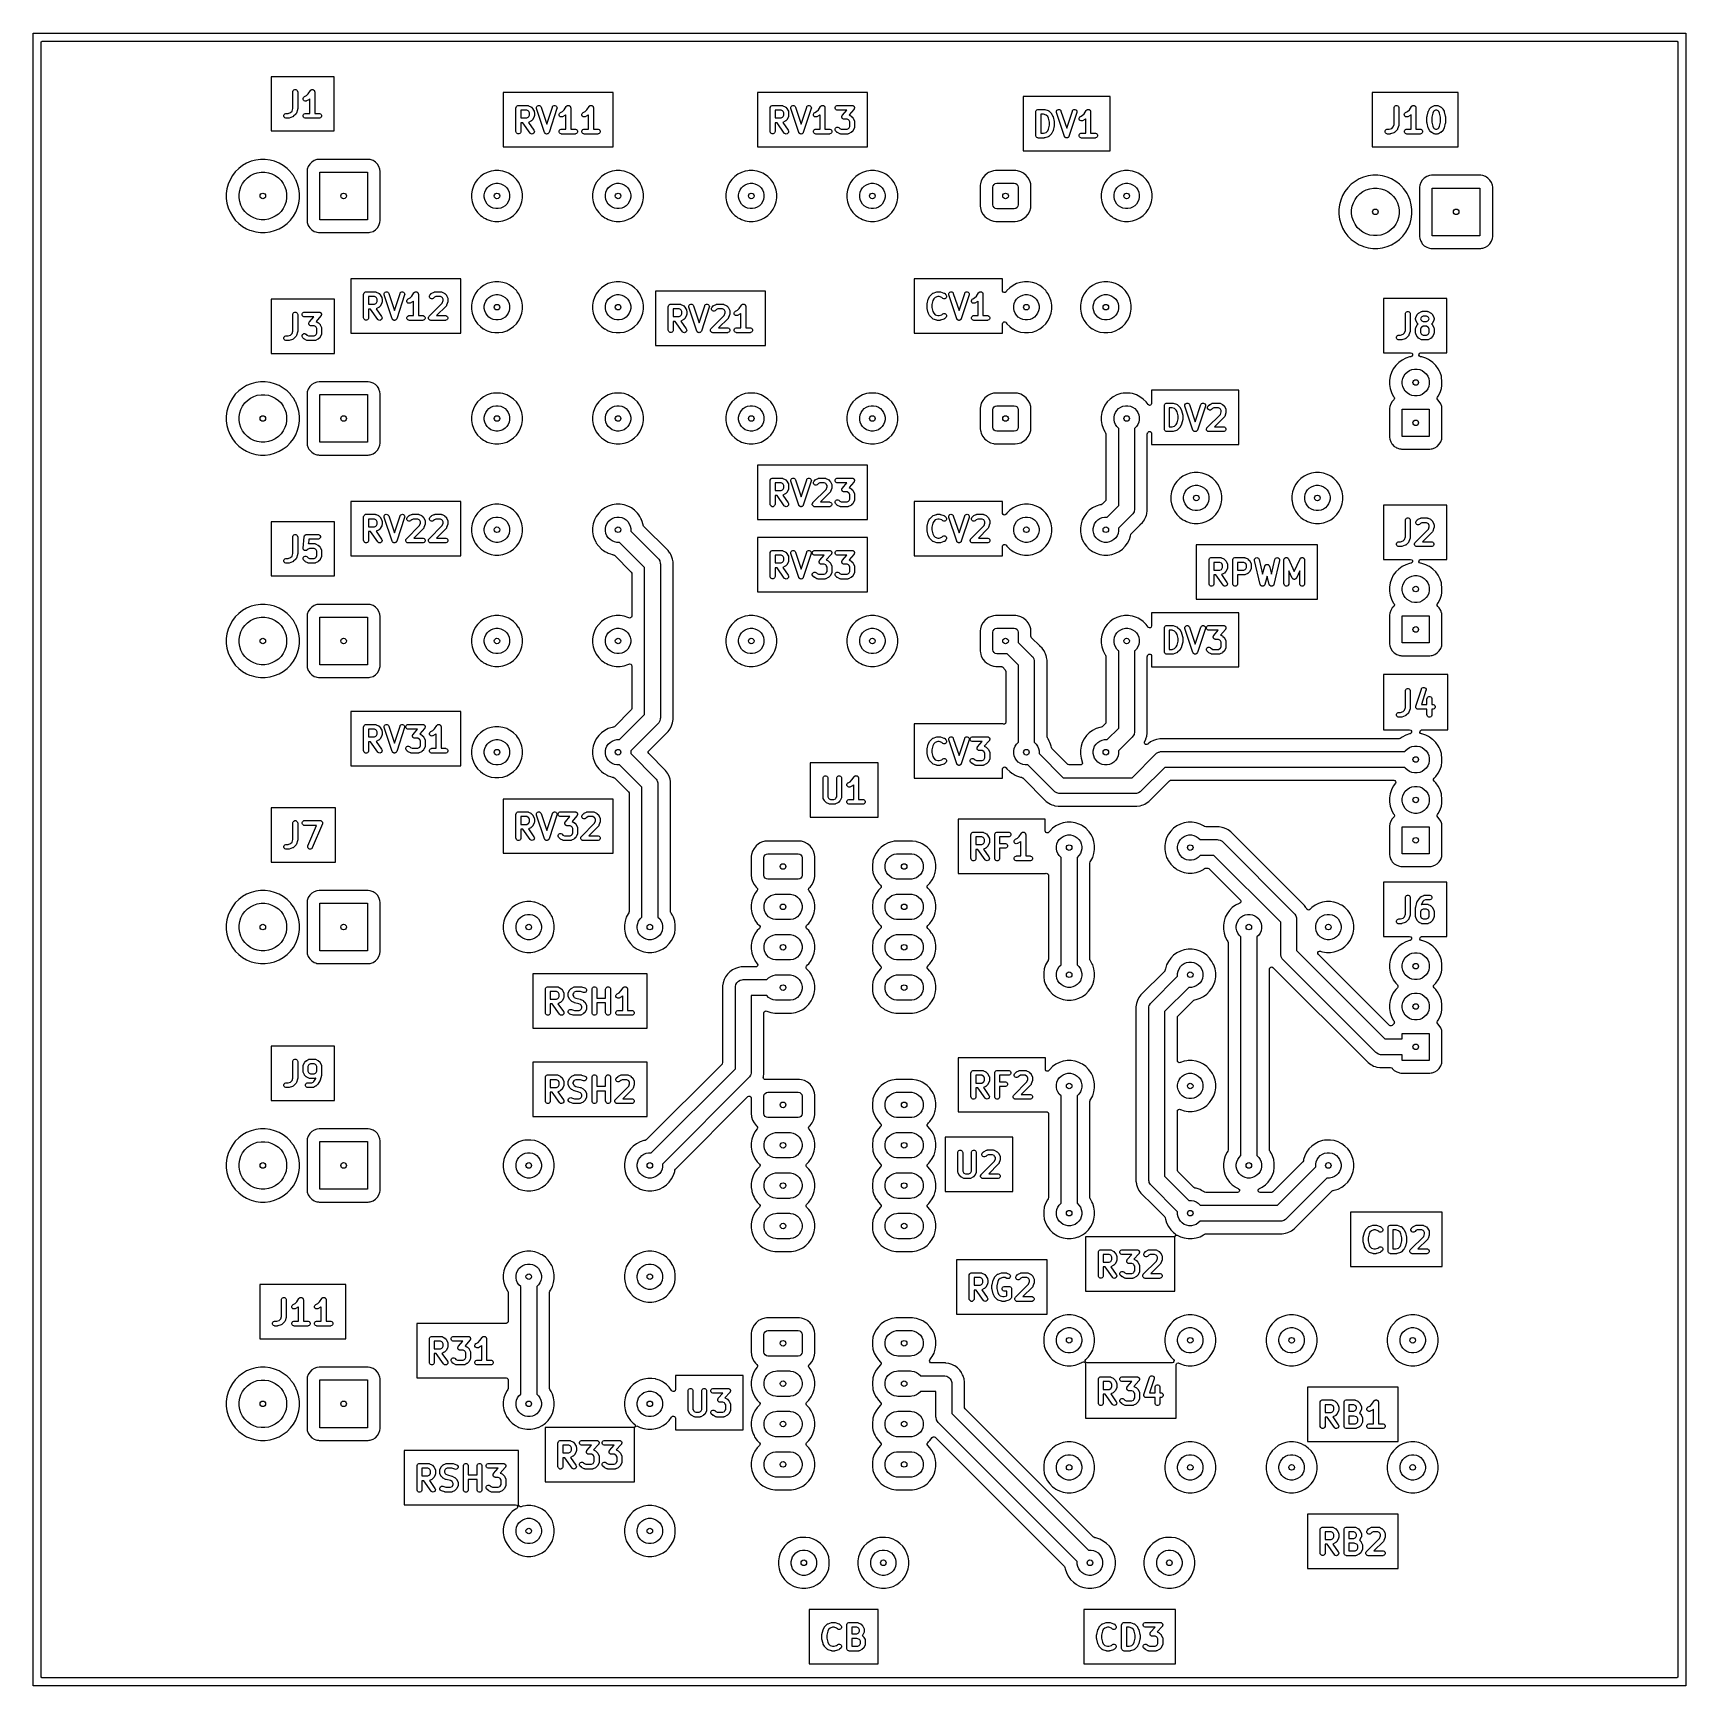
# Model space of a CAD drawing. Extents: x 20 to 124, y -124 to -20.
import ezdxf

# ---------------------------------------------------------------- set-up
doc = ezdxf.new("R2010")
doc.units = 0
doc.layers.add('BLACK', color=7, linetype='CONTINUOUS')
doc.layers.add('WHITE', color=7, linetype='CONTINUOUS')

msp = doc.modelspace()

# ---------------------------------------------------------------- linework, layer by layer
at = {"layer": 'BLACK', "linetype": 'CONTINUOUS'}
for p, q in [((20.5005, -20.6245), (20.520185, -20.557461)), ((20.5005, -26.160553), (20.5005, -20.6245)), ((20.520185, -20.557461), (20.572989, -20.511706)), ((20.572989, -20.511706), (20.6245, -20.5005)), ((20.6245, -20.5005), (123.3755, -20.5005)), ((123.3755, -20.5005), (123.442539, -20.520185)), ((123.442539, -20.520185), (123.488294, -20.572989)), ((123.488294, -20.572989), (123.4995, -20.6245)), ((123.4995, -20.6245), (123.4995, -123.3755)), ((38.9555, -22.744984), (34.973071, -22.744984)), ((34.973071, -22.744984), (34.973071, -26.160553)), ((38.9555, -26.160553), (38.9555, -22.744984)), ((36.35, -23.703328), (36.352882, -23.674064)), ((36.35, -24.750416), (36.35, -23.703328)), ((36.352882, -23.674064), (36.37528, -23.619992)), ((36.37528, -23.619992), (36.416664, -23.578608)), ((36.416664, -23.578608), (36.470736, -23.55621)), ((36.470736, -23.55621), (36.529264, -23.55621)), ((36.529264, -23.55621), (36.583336, -23.578608)), ((36.583336, -23.578608), (36.62472, -23.619992)), ((36.62472, -23.619992), (36.647118, -23.674064)), ((36.647118, -23.674064), (36.65, -23.703328)), ((36.65, -23.703328), (36.65, -24.774757)), ((37.19686, -23.937192), (37.312001, -23.822051)), ((37.312001, -23.822051), (37.446621, -23.620123)), ((37.446621, -23.620123), (37.446687, -23.620042)), ((37.446687, -23.620042), (37.446708, -23.619992)), ((37.446708, -23.619992), (37.446819, -23.61988)), ((37.446819, -23.61988), (37.465251, -23.597372)), ((37.465251, -23.597372), (37.477593, -23.589106)), ((37.477593, -23.589106), (37.488092, -23.578608)), ((37.488092, -23.578608), (37.501668, -23.572984)), ((37.501668, -23.572984), (37.513881, -23.564806)), ((37.513881, -23.564806), (37.528442, -23.561893)), ((37.528442, -23.561893), (37.542164, -23.55621)), ((37.542164, -23.55621), (37.556861, -23.55621)), ((37.556861, -23.55621), (37.571271, -23.553328)), ((37.571271, -23.553328), (37.585841, -23.55621)), ((37.585841, -23.55621), (37.600692, -23.55621)), ((37.600692, -23.55621), (37.614266, -23.561832)), ((37.614266, -23.561832), (37.628685, -23.564685)), ((37.628685, -23.564685), (37.641045, -23.572925)), ((37.641045, -23.572925), (37.654764, -23.578608)), ((37.654764, -23.578608), (37.665153, -23.588997)), ((37.665153, -23.588997), (37.677384, -23.597151)), ((37.677384, -23.597151), (37.685649, -23.609493)), ((37.685649, -23.609493), (37.696148, -23.619992)), ((37.696148, -23.619992), (37.701771, -23.633568)), ((37.701771, -23.633568), (37.70995, -23.645781)), ((37.70995, -23.645781), (37.712862, -23.660343)), ((37.712862, -23.660343), (37.718546, -23.674064)), ((37.718546, -23.674064), (37.721397, -23.703016)), ((37.721397, -23.703016), (37.721428, -23.70317)), ((37.721428, -23.70317), (37.721417, -23.703222)), ((37.721417, -23.703222), (37.721428, -23.703328)), ((37.721428, -23.703328), (37.721428, -25.053328)), ((56.491214, -23.744984), (49.580214, -23.744984)), ((49.580214, -23.744984), (49.580214, -27.161655)), ((56.491214, -27.161655), (56.491214, -23.744984)), ((72.492939, -23.744984), (65.580214, -23.744984)), ((65.580214, -23.744984), (65.580214, -27.161655)), ((72.492939, -27.161655), (72.492939, -23.744984)), ((109.67249, -23.744984), (104.258786, -23.744984)), ((104.258786, -23.744984), (104.258786, -27.160553)), ((109.67249, -27.160553), (109.67249, -23.744984)), ((36.204687, -25.000794), (36.297466, -24.908014)), ((36.297466, -24.908014), (36.35, -24.750416)), ((36.642302, -24.822192), (36.570873, -25.036477)), ((36.645601, -24.807682), (36.642302, -24.822192)), ((36.647118, -24.804021), (36.645601, -24.807682)), ((36.64764, -24.798712), (36.647118, -24.804021)), ((36.648822, -24.793518), (36.64764, -24.798712)), ((36.65, -24.774757), (36.648541, -24.789568)), ((36.648541, -24.789568), (36.648822, -24.793518)), ((36.994035, -24.113139), (37.012542, -24.057616)), ((36.998184, -24.171519), (36.994035, -24.113139)), ((37.024358, -24.223868), (36.998184, -24.171519)), ((37.012542, -24.057616), (37.050889, -24.013401)), ((37.068573, -24.262215), (37.024358, -24.223868)), ((37.050889, -24.013401), (37.075775, -23.997736)), ((37.124096, -24.280722), (37.068573, -24.262215)), ((37.075775, -23.997736), (37.19686, -23.937192)), ((37.182476, -24.276573), (37.124096, -24.280722)), ((37.209939, -24.266064), (37.182476, -24.276573)), ((37.352796, -24.194635), (37.209939, -24.266064)), ((37.365389, -24.186707), (37.352796, -24.194635)), ((37.369049, -24.185192), (37.365389, -24.186707)), ((37.373168, -24.18181), (37.369049, -24.185192)), ((37.377682, -24.17897), (37.373168, -24.18181)), ((37.380278, -24.175976), (37.377682, -24.17897)), ((37.39178, -24.166537), (37.380278, -24.175976)), ((37.421428, -24.136889), (37.39178, -24.166537)), ((37.421428, -25.053328), (37.421428, -24.136889)), ((50.385714, -24.703328), (50.388596, -24.674064)), ((50.385714, -26.203328), (50.385714, -24.703328)), ((50.388596, -24.674064), (50.410994, -24.619992)), ((50.410994, -24.619992), (50.452378, -24.578608)), ((50.452378, -24.578608), (50.50645, -24.55621)), ((50.50645, -24.55621), (50.535714, -24.553328)), ((50.535714, -24.553328), (51.107143, -24.553328)), ((51.071733, -24.853328), (50.685714, -24.853328)), ((50.685714, -24.853328), (50.685714, -25.339042)), ((51.161147, -24.898035), (51.071733, -24.853328)), ((51.107143, -24.553328), (51.136407, -24.55621)), ((51.136407, -24.55621), (51.141387, -24.558273)), ((51.141387, -24.558273), (51.146762, -24.558655)), ((51.146762, -24.558655), (51.174225, -24.569164)), ((51.198151, -24.935039), (51.161147, -24.898035)), ((51.174225, -24.569164), (51.317082, -24.640593)), ((51.242857, -25.024451), (51.198151, -24.935039)), ((51.317082, -24.640593), (51.329677, -24.648521)), ((51.329677, -24.648521), (51.333334, -24.650036)), ((51.333334, -24.650036), (51.337451, -24.653415)), ((51.337451, -24.653415), (51.341968, -24.656258)), ((51.341968, -24.656258), (51.344565, -24.659252)), ((51.344565, -24.659252), (51.356065, -24.66869)), ((51.356065, -24.66869), (51.427494, -24.740118)), ((51.427494, -24.740118), (51.436936, -24.751623)), ((51.436936, -24.751623), (51.439928, -24.754218)), ((51.439928, -24.754218), (51.442767, -24.758728)), ((51.442767, -24.758728), (51.446149, -24.762849)), ((51.446149, -24.762849), (51.447664, -24.766508)), ((51.447664, -24.766508), (51.455593, -24.779103)), ((51.455593, -24.779103), (51.527021, -24.921961)), ((51.527021, -24.921961), (51.537531, -24.949424)), ((51.537531, -24.949424), (51.537912, -24.954799)), ((51.537912, -24.954799), (51.539975, -24.959778)), ((51.539975, -24.959778), (51.542857, -24.989042)), ((51.672607, -24.722089), (51.676756, -24.663708)), ((51.679127, -24.750762), (51.672607, -24.722089)), ((51.676756, -24.663708), (51.70293, -24.611361)), ((52.179127, -26.250762), (51.679127, -24.750762)), ((51.70293, -24.611361), (51.747144, -24.573014)), ((51.747144, -24.573014), (51.802668, -24.554506)), ((51.802668, -24.554506), (51.861049, -24.558655)), ((51.861049, -24.558655), (51.913396, -24.584829)), ((51.913396, -24.584829), (51.951743, -24.629043)), ((51.951743, -24.629043), (51.963731, -24.655894)), ((51.963731, -24.655894), (52.321429, -25.728986)), ((52.321429, -25.728986), (52.679127, -24.655894)), ((52.963732, -24.750762), (52.463731, -26.250762)), ((52.679127, -24.655894), (52.691115, -24.629043)), ((52.691115, -24.629043), (52.729462, -24.584828)), ((52.729462, -24.584828), (52.78181, -24.558655)), ((52.78181, -24.558655), (52.84019, -24.554505)), ((52.84019, -24.554505), (52.895714, -24.573014)), ((52.895714, -24.573014), (52.939928, -24.611361)), ((52.939928, -24.611361), (52.966102, -24.663708)), ((52.970252, -24.722088), (52.963732, -24.750762)), ((52.966102, -24.663708), (52.970252, -24.722088)), ((53.182918, -24.997736), (53.304003, -24.937192)), ((53.304003, -24.937192), (53.419144, -24.822051)), ((53.419144, -24.822051), (53.553764, -24.620123)), ((53.553764, -24.620123), (53.55383, -24.620042)), ((53.55383, -24.620042), (53.553851, -24.619992)), ((53.553851, -24.619992), (53.553962, -24.61988)), ((53.553962, -24.61988), (53.572394, -24.597372)), ((53.572394, -24.597372), (53.584736, -24.589106)), ((53.584736, -24.589106), (53.595235, -24.578608)), ((53.595235, -24.578608), (53.608811, -24.572984)), ((53.608811, -24.572984), (53.621024, -24.564806)), ((53.621024, -24.564806), (53.635585, -24.561893)), ((53.635585, -24.561893), (53.649307, -24.55621)), ((53.649307, -24.55621), (53.664004, -24.55621)), ((53.664004, -24.55621), (53.678414, -24.553328)), ((53.678414, -24.553328), (53.692984, -24.55621)), ((53.692984, -24.55621), (53.707835, -24.55621)), ((53.707835, -24.55621), (53.721409, -24.561832)), ((53.721409, -24.561832), (53.735828, -24.564685)), ((53.735828, -24.564685), (53.748188, -24.572925)), ((53.748188, -24.572925), (53.761907, -24.578608)), ((53.761907, -24.578608), (53.772296, -24.588997)), ((53.772296, -24.588997), (53.784527, -24.597151)), ((53.784527, -24.597151), (53.792792, -24.609493)), ((53.792792, -24.609493), (53.803291, -24.619992)), ((53.803291, -24.619992), (53.808914, -24.633568)), ((53.808914, -24.633568), (53.817093, -24.645781)), ((53.817093, -24.645781), (53.820005, -24.660343)), ((53.820005, -24.660343), (53.825689, -24.674064)), ((53.825689, -24.674064), (53.82854, -24.703016)), ((53.82854, -24.703016), (53.828571, -24.70317)), ((53.828571, -24.70317), (53.82856, -24.703222)), ((53.82856, -24.703222), (53.828571, -24.703328)), ((53.828571, -24.703328), (53.828571, -26.053328)), ((54.611489, -24.997736), (54.732574, -24.937192)), ((54.732574, -24.937192), (54.847715, -24.822051)), ((54.847715, -24.822051), (54.982335, -24.620123)), ((54.982335, -24.620123), (54.982401, -24.620042)), ((54.982401, -24.620042), (54.982422, -24.619992)), ((54.982422, -24.619992), (54.982533, -24.61988)), ((54.982533, -24.61988), (55.000965, -24.597372)), ((55.000965, -24.597372), (55.013307, -24.589106)), ((55.013307, -24.589106), (55.023806, -24.578608)), ((55.023806, -24.578608), (55.037382, -24.572984)), ((55.037382, -24.572984), (55.049595, -24.564806)), ((55.049595, -24.564806), (55.064156, -24.561893)), ((55.064156, -24.561893), (55.077878, -24.55621)), ((55.077878, -24.55621), (55.092575, -24.55621)), ((55.092575, -24.55621), (55.106985, -24.553328)), ((55.106985, -24.553328), (55.121555, -24.55621)), ((55.121555, -24.55621), (55.136406, -24.55621)), ((55.136406, -24.55621), (55.14998, -24.561832)), ((55.14998, -24.561832), (55.164399, -24.564685)), ((55.164399, -24.564685), (55.176759, -24.572925)), ((55.176759, -24.572925), (55.190478, -24.578608)), ((55.190478, -24.578608), (55.200867, -24.588997)), ((55.200867, -24.588997), (55.213098, -24.597151)), ((55.213098, -24.597151), (55.221363, -24.609493)), ((55.221363, -24.609493), (55.231862, -24.619992)), ((55.231862, -24.619992), (55.237485, -24.633568)), ((55.237485, -24.633568), (55.245664, -24.645781)), ((55.245664, -24.645781), (55.248576, -24.660343)), ((55.248576, -24.660343), (55.25426, -24.674064)), ((55.25426, -24.674064), (55.257111, -24.703016)), ((55.257111, -24.703016), (55.257142, -24.70317)), ((55.257142, -24.70317), (55.257131, -24.703222)), ((55.257131, -24.703222), (55.257142, -24.703328)), ((55.257142, -24.703328), (55.257142, -26.053328)), ((66.385714, -24.703328), (66.388596, -24.674064)), ((66.385714, -26.203328), (66.385714, -24.703328)), ((66.388596, -24.674064), (66.410994, -24.619992)), ((66.410994, -24.619992), (66.452378, -24.578608)), ((66.452378, -24.578608), (66.50645, -24.55621)), ((66.50645, -24.55621), (66.535714, -24.553328)), ((66.535714, -24.553328), (67.107143, -24.553328)), ((67.071733, -24.853328), (66.685714, -24.853328)), ((66.685714, -24.853328), (66.685714, -25.339042)), ((67.161147, -24.898035), (67.071733, -24.853328)), ((67.107143, -24.553328), (67.136407, -24.55621)), ((67.136407, -24.55621), (67.141387, -24.558273)), ((67.141387, -24.558273), (67.146762, -24.558655)), ((67.146762, -24.558655), (67.174225, -24.569164)), ((67.198151, -24.935039), (67.161147, -24.898035)), ((67.174225, -24.569164), (67.317082, -24.640593)), ((67.242857, -25.024451), (67.198151, -24.935039)), ((67.317082, -24.640593), (67.329677, -24.648521)), ((67.329677, -24.648521), (67.333334, -24.650036)), ((67.333334, -24.650036), (67.337451, -24.653415)), ((67.337451, -24.653415), (67.341968, -24.656258)), ((67.341968, -24.656258), (67.344565, -24.659252)), ((67.344565, -24.659252), (67.356065, -24.66869)), ((67.356065, -24.66869), (67.427494, -24.740118)), ((67.427494, -24.740118), (67.436936, -24.751623)), ((67.436936, -24.751623), (67.439928, -24.754218)), ((67.439928, -24.754218), (67.442767, -24.758728)), ((67.442767, -24.758728), (67.446149, -24.762849)), ((67.446149, -24.762849), (67.447664, -24.766508)), ((67.447664, -24.766508), (67.455593, -24.779103)), ((67.455593, -24.779103), (67.527021, -24.921961)), ((67.527021, -24.921961), (67.537531, -24.949424)), ((67.537531, -24.949424), (67.537912, -24.954799)), ((67.537912, -24.954799), (67.539975, -24.959778)), ((67.539975, -24.959778), (67.542857, -24.989042)), ((67.672607, -24.722089), (67.676756, -24.663708)), ((67.679127, -24.750762), (67.672607, -24.722089)), ((67.676756, -24.663708), (67.70293, -24.611361)), ((68.179127, -26.250762), (67.679127, -24.750762)), ((67.70293, -24.611361), (67.747144, -24.573014)), ((67.747144, -24.573014), (67.802668, -24.554506)), ((67.802668, -24.554506), (67.861049, -24.558655)), ((67.861049, -24.558655), (67.913396, -24.584829)), ((67.913396, -24.584829), (67.951743, -24.629043)), ((67.951743, -24.629043), (67.963731, -24.655894)), ((67.963731, -24.655894), (68.321429, -25.728986)), ((68.321429, -25.728986), (68.679127, -24.655894)), ((68.963732, -24.750762), (68.463731, -26.250762)), ((68.679127, -24.655894), (68.691115, -24.629043)), ((68.691115, -24.629043), (68.729462, -24.584828)), ((68.729462, -24.584828), (68.78181, -24.558655)), ((68.78181, -24.558655), (68.84019, -24.554505)), ((68.84019, -24.554505), (68.895714, -24.573014)), ((68.895714, -24.573014), (68.939928, -24.611361)), ((68.939928, -24.611361), (68.966102, -24.663708)), ((68.970252, -24.722088), (68.963732, -24.750762)), ((68.966102, -24.663708), (68.970252, -24.722088)), ((69.182918, -24.997736), (69.304003, -24.937192)), ((69.304003, -24.937192), (69.419144, -24.822051)), ((69.419144, -24.822051), (69.553764, -24.620123)), ((69.553764, -24.620123), (69.55383, -24.620042)), ((69.55383, -24.620042), (69.553851, -24.619992)), ((69.553851, -24.619992), (69.553962, -24.61988)), ((69.553962, -24.61988), (69.572394, -24.597372)), ((69.572394, -24.597372), (69.584736, -24.589106)), ((69.584736, -24.589106), (69.595235, -24.578608)), ((69.595235, -24.578608), (69.608811, -24.572984)), ((69.608811, -24.572984), (69.621024, -24.564806)), ((69.621024, -24.564806), (69.635585, -24.561893)), ((69.635585, -24.561893), (69.649307, -24.55621)), ((69.649307, -24.55621), (69.664004, -24.55621)), ((69.664004, -24.55621), (69.678414, -24.553328)), ((69.678414, -24.553328), (69.692984, -24.55621)), ((69.692984, -24.55621), (69.707835, -24.55621)), ((69.707835, -24.55621), (69.721409, -24.561832)), ((69.721409, -24.561832), (69.735828, -24.564685)), ((69.735828, -24.564685), (69.748188, -24.572925)), ((69.748188, -24.572925), (69.761907, -24.578608)), ((69.761907, -24.578608), (69.772296, -24.588997)), ((69.772296, -24.588997), (69.784527, -24.597151)), ((69.784527, -24.597151), (69.792792, -24.609493)), ((69.792792, -24.609493), (69.803291, -24.619992)), ((69.803291, -24.619992), (69.808914, -24.633568)), ((69.808914, -24.633568), (69.817093, -24.645781)), ((69.817093, -24.645781), (69.820005, -24.660343)), ((69.820005, -24.660343), (69.825689, -24.674064)), ((69.825689, -24.674064), (69.82854, -24.703016)), ((69.82854, -24.703016), (69.828571, -24.70317)), ((69.828571, -24.70317), (69.82856, -24.703222)), ((69.82856, -24.703222), (69.828571, -24.703328)), ((69.828571, -24.703328), (69.828571, -26.053328)), ((70.460024, -24.674064), (70.482422, -24.619992)), ((70.460024, -24.732592), (70.460024, -24.674064)), ((70.482422, -24.786664), (70.460024, -24.732592)), ((70.482422, -24.619992), (70.523806, -24.578608)), ((70.523806, -24.828048), (70.482422, -24.786664)), ((70.523806, -24.578608), (70.577878, -24.55621)), ((70.577878, -24.850446), (70.523806, -24.828048)), ((70.577878, -24.55621), (70.607142, -24.553328)), ((70.607142, -24.853328), (70.577878, -24.850446)), ((70.607142, -24.553328), (71.535714, -24.553328)), ((71.205149, -24.853328), (70.607142, -24.853328)), ((70.922827, -25.175981), (71.205149, -24.853328)), ((71.6486, -24.802104), (71.341666, -25.152886)), ((71.535714, -24.553328), (71.551191, -24.554852)), ((71.551191, -24.554852), (71.555126, -24.55459)), ((71.555126, -24.55459), (71.557836, -24.555506)), ((71.557836, -24.555506), (71.564978, -24.55621)), ((71.564978, -24.55621), (71.587492, -24.565536)), ((71.587492, -24.565536), (71.610568, -24.57334)), ((71.610568, -24.57334), (71.614375, -24.576671)), ((71.614375, -24.576671), (71.61905, -24.578608)), ((71.61905, -24.578608), (71.636279, -24.595837)), ((71.636279, -24.595837), (71.654615, -24.611881)), ((71.657643, -24.789454), (71.6486, -24.802104)), ((71.654615, -24.611881), (71.656857, -24.616415)), ((71.656857, -24.616415), (71.660434, -24.619992)), ((71.660434, -24.786664), (71.657643, -24.789454)), ((71.660434, -24.619992), (71.66976, -24.642508)), ((71.661529, -24.784019), (71.660434, -24.786664)), ((71.665702, -24.778183), (71.661529, -24.784019)), ((71.673507, -24.755103), (71.665702, -24.778183)), ((71.66976, -24.642508), (71.680559, -24.664344)), ((71.682832, -24.732592), (71.673507, -24.755103)), ((71.680559, -24.664344), (71.680895, -24.669388)), ((71.680895, -24.669388), (71.682832, -24.674064)), ((71.682832, -24.674064), (71.682832, -24.698439)), ((71.682832, -24.698439), (71.684452, -24.72274)), ((71.684452, -24.72274), (71.682832, -24.72753)), ((71.682832, -24.72753), (71.682832, -24.732592)), ((87.776929, -23.994984), (82.2945, -23.994984)), ((82.2945, -23.994984), (82.2945, -27.410553)), ((83.1, -24.953328), (83.102882, -24.924064)), ((83.1, -26.453328), (83.1, -24.953328)), ((83.102882, -24.924064), (83.12528, -24.869992)), ((83.12528, -24.869992), (83.166664, -24.828608)), ((83.166664, -24.828608), (83.220736, -24.80621)), ((83.220736, -24.80621), (83.25, -24.803328)), ((83.25, -24.803328), (83.607143, -24.803328)), ((83.607143, -24.803328), (83.621954, -24.804786)), ((83.621954, -24.804786), (83.625904, -24.804506)), ((83.625904, -24.804506), (83.631098, -24.805687)), ((83.631098, -24.805687), (83.636407, -24.80621)), ((83.636407, -24.80621), (83.640069, -24.807727)), ((83.640069, -24.807727), (83.654577, -24.811026)), ((83.654577, -24.811026), (83.868863, -24.882454)), ((83.868863, -24.882454), (83.895714, -24.894443)), ((83.895714, -24.894443), (83.899784, -24.897973)), ((83.899784, -24.897973), (83.904764, -24.900036)), ((83.904764, -24.900036), (83.927495, -24.918691)), ((83.927495, -24.918691), (84.070352, -25.061548)), ((84.386893, -24.972089), (84.391042, -24.913708)), ((84.391042, -24.913708), (84.417216, -24.861361)), ((84.417216, -24.861361), (84.46143, -24.823014)), ((84.46143, -24.823014), (84.516954, -24.804506)), ((84.516954, -24.804506), (84.575335, -24.808655)), ((84.575335, -24.808655), (84.627682, -24.834829)), ((84.627682, -24.834829), (84.666029, -24.879043)), ((84.666029, -24.879043), (84.678017, -24.905894)), ((84.678017, -24.905894), (85.035715, -25.978986)), ((85.035715, -25.978986), (85.393413, -24.905894)), ((85.393413, -24.905894), (85.405401, -24.879043)), ((85.405401, -24.879043), (85.443748, -24.834828)), ((85.443748, -24.834828), (85.496096, -24.808655)), ((85.496096, -24.808655), (85.554476, -24.804505)), ((85.554476, -24.804505), (85.61, -24.823014)), ((85.61, -24.823014), (85.654214, -24.861361)), ((85.654214, -24.861361), (85.680388, -24.913708)), ((85.680388, -24.913708), (85.684538, -24.972088)), ((86.13343, -25.072051), (86.26805, -24.870123)), ((86.26805, -24.870123), (86.268116, -24.870042)), ((86.268116, -24.870042), (86.268137, -24.869992)), ((86.268137, -24.869992), (86.268248, -24.86988)), ((86.268248, -24.86988), (86.28668, -24.847372)), ((86.28668, -24.847372), (86.299022, -24.839106)), ((86.299022, -24.839106), (86.309521, -24.828608)), ((86.309521, -24.828608), (86.323097, -24.822984)), ((86.323097, -24.822984), (86.33531, -24.814806)), ((86.33531, -24.814806), (86.349871, -24.811893)), ((86.349871, -24.811893), (86.363593, -24.80621)), ((86.363593, -24.80621), (86.37829, -24.80621)), ((86.37829, -24.80621), (86.3927, -24.803328)), ((86.3927, -24.803328), (86.40727, -24.80621)), ((86.40727, -24.80621), (86.422121, -24.80621)), ((86.422121, -24.80621), (86.435695, -24.811832)), ((86.435695, -24.811832), (86.450114, -24.814685)), ((86.450114, -24.814685), (86.462474, -24.822925)), ((86.462474, -24.822925), (86.476193, -24.828608)), ((86.476193, -24.828608), (86.486582, -24.838997)), ((86.486582, -24.838997), (86.498813, -24.847151)), ((86.498813, -24.847151), (86.507078, -24.859493)), ((86.507078, -24.859493), (86.517577, -24.869992)), ((86.517577, -24.869992), (86.5232, -24.883568)), ((86.5232, -24.883568), (86.531379, -24.895781)), ((86.531379, -24.895781), (86.534291, -24.910343)), ((86.534291, -24.910343), (86.539975, -24.924064)), ((86.539975, -24.924064), (86.542826, -24.953016)), ((86.542826, -24.953016), (86.542857, -24.95317)), ((86.542857, -24.95317), (86.542846, -24.953222)), ((86.542846, -24.953222), (86.542857, -24.953328)), ((86.542857, -24.953328), (86.542857, -26.303328)), ((87.776929, -27.160553), (87.776929, -23.994984)), ((105.635715, -24.703328), (105.638597, -24.674064)), ((105.635715, -25.750416), (105.635715, -24.703328)), ((105.638597, -24.674064), (105.660995, -24.619992)), ((105.660995, -24.619992), (105.702379, -24.578608)), ((105.702379, -24.578608), (105.756451, -24.55621)), ((105.756451, -24.55621), (105.814979, -24.55621)), ((105.814979, -24.55621), (105.869051, -24.578608)), ((105.869051, -24.578608), (105.910435, -24.619992)), ((105.910435, -24.619992), (105.932833, -24.674064)), ((105.932833, -24.674064), (105.935715, -24.703328)), ((105.935715, -24.703328), (105.935715, -25.774757)), ((106.36149, -24.997736), (106.482575, -24.937192)), ((106.482575, -24.937192), (106.597716, -24.822051)), ((106.597716, -24.822051), (106.732336, -24.620123)), ((106.732336, -24.620123), (106.732402, -24.620042)), ((106.732402, -24.620042), (106.732423, -24.619992)), ((106.732423, -24.619992), (106.732534, -24.61988)), ((106.732534, -24.61988), (106.750966, -24.597372)), ((106.750966, -24.597372), (106.763308, -24.589106)), ((106.763308, -24.589106), (106.773807, -24.578608)), ((106.773807, -24.578608), (106.787383, -24.572984)), ((106.787383, -24.572984), (106.799596, -24.564806)), ((106.799596, -24.564806), (106.814157, -24.561893)), ((106.814157, -24.561893), (106.827879, -24.55621)), ((106.827879, -24.55621), (106.842576, -24.55621)), ((106.842576, -24.55621), (106.856986, -24.553328)), ((106.856986, -24.553328), (106.871556, -24.55621)), ((106.871556, -24.55621), (106.886407, -24.55621)), ((106.886407, -24.55621), (106.899981, -24.561832)), ((106.899981, -24.561832), (106.9144, -24.564685)), ((106.9144, -24.564685), (106.92676, -24.572925)), ((106.92676, -24.572925), (106.940479, -24.578608)), ((106.940479, -24.578608), (106.950868, -24.588997)), ((106.950868, -24.588997), (106.963099, -24.597151)), ((106.963099, -24.597151), (106.971364, -24.609493)), ((106.971364, -24.609493), (106.981863, -24.619992)), ((106.981863, -24.619992), (106.987486, -24.633568)), ((106.987486, -24.633568), (106.995665, -24.645781)), ((106.995665, -24.645781), (106.998577, -24.660343)), ((106.998577, -24.660343), (107.004261, -24.674064)), ((107.004261, -24.674064), (107.007112, -24.703016)), ((107.007112, -24.703016), (107.007143, -24.70317)), ((107.007143, -24.70317), (107.007132, -24.703222)), ((107.007132, -24.703222), (107.007143, -24.703328)), ((107.007143, -24.703328), (107.007143, -26.053328)), ((107.711622, -25.238377), (107.78305, -24.952662)), ((107.78305, -24.952662), (107.783821, -24.950503)), ((107.783821, -24.950503), (107.783898, -24.949423)), ((107.783898, -24.949423), (107.788556, -24.937248)), ((107.788556, -24.937248), (107.792943, -24.924971)), ((107.792943, -24.924971), (107.793587, -24.9241)), ((107.793587, -24.9241), (107.794407, -24.92196)), ((107.794407, -24.92196), (107.865836, -24.779103)), ((107.865836, -24.779103), (107.873764, -24.766507)), ((107.873764, -24.766507), (107.87528, -24.762849)), ((107.87528, -24.762849), (107.878659, -24.758731)), ((107.878659, -24.758731), (107.881501, -24.754217)), ((107.881501, -24.754217), (107.884495, -24.75162)), ((107.884495, -24.75162), (107.893935, -24.740118)), ((107.893935, -24.740118), (107.965364, -24.66869)), ((107.965364, -24.66869), (107.976864, -24.659251)), ((107.976864, -24.659251), (107.979461, -24.656258)), ((107.979461, -24.656258), (107.983973, -24.653417)), ((107.983973, -24.653417), (107.988094, -24.650036)), ((107.988094, -24.650036), (107.991753, -24.64852)), ((107.991753, -24.64852), (108.004347, -24.640593)), ((108.004347, -24.640593), (108.147203, -24.569164)), ((108.123278, -24.935038), (108.070097, -25.041398)), ((108.160282, -24.898035), (108.123278, -24.935038)), ((108.147203, -24.569164), (108.174667, -24.558655)), ((108.249696, -24.853328), (108.160282, -24.898035)), ((108.174667, -24.558655), (108.180041, -24.558273)), ((108.180041, -24.558273), (108.185022, -24.55621)), ((108.185022, -24.55621), (108.214286, -24.553328)), ((108.214286, -24.553328), (108.357143, -24.553328)), ((108.321733, -24.853328), (108.249696, -24.853328)), ((108.411147, -24.898035), (108.321733, -24.853328)), ((108.357143, -24.553328), (108.386407, -24.55621)), ((108.386407, -24.55621), (108.391387, -24.558273)), ((108.391387, -24.558273), (108.396762, -24.558655)), ((108.396762, -24.558655), (108.424225, -24.569164)), ((108.448151, -24.935039), (108.411147, -24.898035)), ((108.424225, -24.569164), (108.567082, -24.640593)), ((108.501329, -25.041397), (108.448151, -24.935039)), ((108.567082, -24.640593), (108.579677, -24.648521)), ((108.579677, -24.648521), (108.583334, -24.650036)), ((108.583334, -24.650036), (108.587451, -24.653415)), ((108.587451, -24.653415), (108.591968, -24.656258)), ((108.591968, -24.656258), (108.594565, -24.659252)), ((108.594565, -24.659252), (108.606065, -24.66869)), ((108.606065, -24.66869), (108.677494, -24.740118)), ((108.677494, -24.740118), (108.686936, -24.751623)), ((108.686936, -24.751623), (108.689928, -24.754218)), ((108.689928, -24.754218), (108.692767, -24.758728)), ((108.692767, -24.758728), (108.696149, -24.762849)), ((108.696149, -24.762849), (108.697664, -24.766508)), ((108.697664, -24.766508), (108.705593, -24.779103)), ((108.705593, -24.779103), (108.777021, -24.921961)), ((108.777021, -24.921961), (108.777838, -24.924097)), ((108.777838, -24.924097), (108.778485, -24.92497)), ((108.778485, -24.92497), (108.782871, -24.937249)), ((108.782871, -24.937249), (108.787531, -24.949424)), ((108.787531, -24.949424), (108.787607, -24.950506)), ((108.787607, -24.950506), (108.788378, -24.952662)), ((108.788378, -24.952662), (108.859807, -25.238376)), ((35.781453, -25.174064), (35.803851, -25.119992)), ((35.781453, -25.232592), (35.781453, -25.174064)), ((35.803851, -25.286664), (35.781453, -25.232592)), ((35.803851, -25.119992), (35.845235, -25.078608)), ((35.845235, -25.328048), (35.803851, -25.286664)), ((35.845235, -25.078608), (35.899307, -25.05621)), ((35.899307, -25.350446), (35.845235, -25.328048)), ((35.899307, -25.05621), (35.928571, -25.053328)), ((35.928571, -25.353328), (35.899307, -25.350446)), ((35.928571, -25.053328), (36.047085, -25.053328)), ((36.071428, -25.353328), (35.928571, -25.353328)), ((36.047085, -25.053328), (36.204687, -25.000794)), ((36.086233, -25.351869), (36.071428, -25.353328)), ((36.090188, -25.352151), (36.086233, -25.351869)), ((36.095389, -25.350968), (36.090188, -25.352151)), ((36.100692, -25.350446), (36.095389, -25.350968)), ((36.104349, -25.34893), (36.100692, -25.350446)), ((36.118862, -25.345631), (36.104349, -25.34893)), ((36.333148, -25.274203), (36.118862, -25.345631)), ((36.359999, -25.262215), (36.333148, -25.274203)), ((36.36407, -25.258683), (36.359999, -25.262215)), ((36.36905, -25.256621), (36.36407, -25.258683)), ((36.39178, -25.237966), (36.36905, -25.256621)), ((36.534637, -25.095108), (36.39178, -25.237966)), ((36.553292, -25.072377), (36.534637, -25.095108)), ((36.555354, -25.067397), (36.553292, -25.072377)), ((36.558885, -25.063327), (36.555354, -25.067397)), ((36.570873, -25.036477), (36.558885, -25.063327)), ((36.995739, -25.174064), (37.018137, -25.119992)), ((36.995739, -25.232592), (36.995739, -25.174064)), ((37.018137, -25.286664), (36.995739, -25.232592)), ((37.018137, -25.119992), (37.059521, -25.078608)), ((37.059521, -25.328048), (37.018137, -25.286664)), ((37.059521, -25.078608), (37.113593, -25.05621)), ((37.113593, -25.350446), (37.059521, -25.328048)), ((37.113593, -25.05621), (37.142857, -25.053328)), ((37.142857, -25.353328), (37.113593, -25.350446)), ((37.142857, -25.053328), (37.421428, -25.053328)), ((38, -25.353328), (37.142857, -25.353328)), ((37.721428, -25.053328), (38, -25.053328)), ((38, -25.053328), (38.029264, -25.05621)), ((38.029264, -25.350446), (38, -25.353328)), ((38.029264, -25.05621), (38.083336, -25.078608)), ((38.083336, -25.328048), (38.029264, -25.350446)), ((38.083336, -25.078608), (38.12472, -25.119992)), ((38.12472, -25.286664), (38.083336, -25.328048)), ((38.12472, -25.119992), (38.147118, -25.174064)), ((38.147118, -25.232592), (38.12472, -25.286664)), ((38.147118, -25.174064), (38.147118, -25.232592)), ((50.685714, -25.339042), (51.071733, -25.339042)), ((50.814759, -25.639042), (50.685714, -25.639042)), ((50.685714, -25.639042), (50.685714, -26.203328)), ((51.269972, -26.289347), (50.814759, -25.639042)), ((51.071733, -25.339042), (51.161145, -25.294336)), ((51.161145, -25.294336), (51.19815, -25.257331)), ((51.174225, -25.623206), (51.17079, -25.62452)), ((51.17079, -25.62452), (51.515742, -26.117309)), ((51.317082, -25.551778), (51.174225, -25.623206)), ((51.19815, -25.257331), (51.242857, -25.167918)), ((51.242857, -25.167918), (51.242857, -25.024451)), ((51.329675, -25.54385), (51.317082, -25.551778)), ((51.333335, -25.542335), (51.329675, -25.54385)), ((51.337454, -25.538953), (51.333335, -25.542335)), ((51.341968, -25.536113), (51.337454, -25.538953)), ((51.344564, -25.533119), (51.341968, -25.536113)), ((51.356066, -25.52368), (51.344564, -25.533119)), ((51.427495, -25.452251), (51.356066, -25.52368)), ((51.436936, -25.440746), (51.427495, -25.452251)), ((51.439928, -25.438152), (51.436936, -25.440746)), ((51.442766, -25.433642), (51.439928, -25.438152)), ((51.44615, -25.42952), (51.442766, -25.433642)), ((51.447666, -25.425858), (51.44615, -25.42952)), ((51.455593, -25.413267), (51.447666, -25.425858)), ((51.527021, -25.270409), (51.455593, -25.413267)), ((51.537531, -25.242946), (51.527021, -25.270409)), ((51.537912, -25.23757), (51.537531, -25.242946)), ((51.539975, -25.232592), (51.537912, -25.23757)), ((51.542857, -25.203328), (51.539975, -25.232592)), ((51.542857, -24.989042), (51.542857, -25.203328)), ((53.101178, -25.113139), (53.119685, -25.057616)), ((53.105327, -25.171519), (53.101178, -25.113139)), ((53.131501, -25.223868), (53.105327, -25.171519)), ((53.119685, -25.057616), (53.158032, -25.013401)), ((53.175716, -25.262215), (53.131501, -25.223868)), ((53.158032, -25.013401), (53.182918, -24.997736)), ((53.231239, -25.280722), (53.175716, -25.262215)), ((53.289619, -25.276573), (53.231239, -25.280722)), ((53.317082, -25.266064), (53.289619, -25.276573)), ((53.459939, -25.194635), (53.317082, -25.266064)), ((53.472532, -25.186707), (53.459939, -25.194635)), ((53.476192, -25.185192), (53.472532, -25.186707)), ((53.480311, -25.18181), (53.476192, -25.185192)), ((53.484825, -25.17897), (53.480311, -25.18181)), ((53.487421, -25.175976), (53.484825, -25.17897)), ((53.498923, -25.166537), (53.487421, -25.175976)), ((53.528571, -25.136889), (53.498923, -25.166537)), ((53.528571, -26.053328), (53.528571, -25.136889)), ((54.529749, -25.113139), (54.548256, -25.057616)), ((54.533898, -25.171519), (54.529749, -25.113139)), ((54.560072, -25.223868), (54.533898, -25.171519)), ((54.548256, -25.057616), (54.586603, -25.013401)), ((54.604287, -25.262215), (54.560072, -25.223868)), ((54.586603, -25.013401), (54.611489, -24.997736)), ((54.65981, -25.280722), (54.604287, -25.262215)), ((54.71819, -25.276573), (54.65981, -25.280722)), ((54.745653, -25.266064), (54.71819, -25.276573)), ((54.88851, -25.194635), (54.745653, -25.266064)), ((54.901103, -25.186707), (54.88851, -25.194635)), ((54.904763, -25.185192), (54.901103, -25.186707)), ((54.908882, -25.18181), (54.904763, -25.185192)), ((54.913396, -25.17897), (54.908882, -25.18181)), ((54.915992, -25.175976), (54.913396, -25.17897)), ((54.927494, -25.166537), (54.915992, -25.175976)), ((54.957142, -25.136889), (54.927494, -25.166537)), ((54.957142, -26.053328), (54.957142, -25.136889)), ((66.685714, -25.339042), (67.071733, -25.339042)), ((66.814759, -25.639042), (66.685714, -25.639042)), ((66.685714, -25.639042), (66.685714, -26.203328)), ((67.269972, -26.289347), (66.814759, -25.639042)), ((67.071733, -25.339042), (67.161145, -25.294336)), ((67.161145, -25.294336), (67.19815, -25.257331)), ((67.174225, -25.623206), (67.17079, -25.62452)), ((67.17079, -25.62452), (67.515742, -26.117309)), ((67.317082, -25.551778), (67.174225, -25.623206)), ((67.19815, -25.257331), (67.242857, -25.167918)), ((67.242857, -25.167918), (67.242857, -25.024451)), ((67.329675, -25.54385), (67.317082, -25.551778)), ((67.333335, -25.542335), (67.329675, -25.54385)), ((67.337454, -25.538953), (67.333335, -25.542335)), ((67.341968, -25.536113), (67.337454, -25.538953)), ((67.344564, -25.533119), (67.341968, -25.536113)), ((67.356066, -25.52368), (67.344564, -25.533119)), ((67.427495, -25.452251), (67.356066, -25.52368)), ((67.436936, -25.440746), (67.427495, -25.452251)), ((67.439928, -25.438152), (67.436936, -25.440746)), ((67.442766, -25.433642), (67.439928, -25.438152)), ((67.44615, -25.42952), (67.442766, -25.433642)), ((67.447666, -25.425858), (67.44615, -25.42952)), ((67.455593, -25.413267), (67.447666, -25.425858)), ((67.527021, -25.270409), (67.455593, -25.413267)), ((67.537531, -25.242946), (67.527021, -25.270409)), ((67.537912, -25.23757), (67.537531, -25.242946)), ((67.539975, -25.232592), (67.537912, -25.23757)), ((67.542857, -25.203328), (67.539975, -25.232592)), ((67.542857, -24.989042), (67.542857, -25.203328)), ((69.101178, -25.113139), (69.119685, -25.057616)), ((69.105327, -25.171519), (69.101178, -25.113139)), ((69.131501, -25.223868), (69.105327, -25.171519)), ((69.119685, -25.057616), (69.158032, -25.013401)), ((69.175716, -25.262215), (69.131501, -25.223868)), ((69.158032, -25.013401), (69.182918, -24.997736)), ((69.231239, -25.280722), (69.175716, -25.262215)), ((69.289619, -25.276573), (69.231239, -25.280722)), ((69.317082, -25.266064), (69.289619, -25.276573)), ((69.459939, -25.194635), (69.317082, -25.266064)), ((69.472532, -25.186707), (69.459939, -25.194635)), ((69.476192, -25.185192), (69.472532, -25.186707)), ((69.480311, -25.18181), (69.476192, -25.185192)), ((69.484825, -25.17897), (69.480311, -25.18181)), ((69.487421, -25.175976), (69.484825, -25.17897)), ((69.498923, -25.166537), (69.487421, -25.175976)), ((69.528571, -25.136889), (69.498923, -25.166537)), ((69.528571, -26.053328), (69.528571, -25.136889)), ((70.460024, -26.031208), (70.482421, -25.977136)), ((70.482421, -25.977136), (70.523807, -25.93575)), ((70.523807, -25.93575), (70.577879, -25.913353)), ((70.577879, -25.913353), (70.636405, -25.913353)), ((70.636405, -25.913353), (70.690477, -25.93575)), ((70.690477, -25.93575), (70.713208, -25.954405)), ((70.713208, -25.954405), (70.767424, -26.008621)), ((70.886975, -25.255345), (70.888596, -25.250552)), ((70.888596, -25.279654), (70.886975, -25.255345)), ((70.888596, -25.245493), (70.897919, -25.222984)), ((70.888596, -25.250552), (70.888596, -25.245493)), ((70.888596, -25.304021), (70.888596, -25.279654)), ((70.890532, -25.308696), (70.888596, -25.304021)), ((70.890869, -25.313741), (70.890532, -25.308696)), ((70.901667, -25.335576), (70.890869, -25.313741)), ((70.897919, -25.222984), (70.905726, -25.199903)), ((70.910994, -25.358093), (70.901667, -25.335576)), ((70.905726, -25.199903), (70.909897, -25.194066)), ((70.909897, -25.194066), (70.910994, -25.191421)), ((70.910994, -25.191421), (70.913783, -25.188631)), ((70.91457, -25.361669), (70.910994, -25.358093)), ((70.913783, -25.188631), (70.922827, -25.175981)), ((70.916813, -25.366204), (70.91457, -25.361669)), ((70.935148, -25.382247), (70.916813, -25.366204)), ((70.952378, -25.399477), (70.935148, -25.382247)), ((70.957052, -25.401413), (70.952378, -25.399477)), ((70.96086, -25.404745), (70.957052, -25.401413)), ((70.983941, -25.412551), (70.96086, -25.404745)), ((71.00645, -25.421875), (70.983941, -25.412551)), ((71.013587, -25.422577), (71.00645, -25.421875)), ((71.016302, -25.423496), (71.013587, -25.422577)), ((71.020241, -25.423233), (71.016302, -25.423496)), ((71.035714, -25.424757), (71.020241, -25.423233)), ((71.21459, -25.424757), (71.035714, -25.424757)), ((71.304003, -25.469463), (71.21459, -25.424757)), ((71.341006, -25.506467), (71.304003, -25.469463)), ((71.304003, -26.008621), (71.341006, -25.971617)), ((71.385714, -25.595881), (71.341006, -25.506467)), ((71.341006, -25.971617), (71.385714, -25.882203)), ((71.341666, -25.152886), (71.459939, -25.212021)), ((71.385714, -25.882203), (71.385714, -25.595881)), ((71.459939, -25.212021), (71.472533, -25.219949)), ((71.472533, -25.219949), (71.476193, -25.221465)), ((71.476193, -25.221465), (71.480313, -25.224846)), ((71.480313, -25.224846), (71.484824, -25.227686)), ((71.484824, -25.227686), (71.487418, -25.230677)), ((71.487418, -25.230677), (71.498924, -25.24012)), ((71.498924, -25.24012), (71.570352, -25.311549)), ((71.570352, -25.311549), (71.57979, -25.323049)), ((71.57979, -25.323049), (71.582784, -25.325646)), ((71.582784, -25.325646), (71.585624, -25.330158)), ((71.585624, -25.330158), (71.589006, -25.334279)), ((71.589006, -25.334279), (71.590521, -25.337938)), ((71.590521, -25.337938), (71.598449, -25.350532)), ((71.598449, -25.350532), (71.669878, -25.493388)), ((71.669878, -25.984697), (71.598449, -26.127553)), ((71.669878, -25.493388), (71.680387, -25.520852)), ((71.680387, -25.957233), (71.669878, -25.984697)), ((71.680387, -25.520852), (71.680768, -25.526226)), ((71.680768, -25.951858), (71.680387, -25.957233)), ((71.680768, -25.526226), (71.682832, -25.531207)), ((71.682832, -25.946878), (71.680768, -25.951858)), ((71.682832, -25.531207), (71.685714, -25.560471)), ((71.685714, -25.917614), (71.682832, -25.946878)), ((71.685714, -25.560471), (71.685714, -25.917614)), ((83.582803, -25.103328), (83.4, -25.103328)), ((83.4, -25.103328), (83.4, -26.303328)), ((83.740401, -25.155861), (83.582803, -25.103328)), ((83.841008, -25.256468), (83.740401, -25.155861)), ((83.894187, -25.362827), (83.841008, -25.256468)), ((83.957143, -25.614648), (83.894187, -25.362827)), ((83.894187, -26.043828), (83.957143, -25.792007)), ((83.957143, -25.792007), (83.957143, -25.614648)), ((84.070352, -25.061548), (84.079792, -25.07305)), ((84.079792, -25.07305), (84.082785, -25.075646)), ((84.082785, -25.075646), (84.085623, -25.080155)), ((84.085623, -25.080155), (84.089007, -25.084278)), ((84.089007, -25.084278), (84.090523, -25.08794)), ((84.090523, -25.08794), (84.09845, -25.100532)), ((84.09845, -25.100532), (84.169879, -25.243388)), ((84.169879, -25.243388), (84.170698, -25.24553)), ((84.170698, -25.24553), (84.171343, -25.2464)), ((84.171343, -25.2464), (84.175727, -25.258671)), ((84.175727, -25.258671), (84.180388, -25.270852)), ((84.180388, -25.270852), (84.180464, -25.271932)), ((84.180464, -25.271932), (84.181236, -25.274091)), ((84.181236, -25.274091), (84.252664, -25.559805)), ((84.252664, -25.846851), (84.181236, -26.132565)), ((84.252664, -25.559805), (84.253413, -25.564876)), ((84.253413, -25.841779), (84.252664, -25.846851)), ((84.253413, -25.564876), (84.254261, -25.566921)), ((84.254261, -25.839735), (84.253413, -25.841779)), ((84.254261, -25.566921), (84.255346, -25.577943)), ((84.255346, -25.828712), (84.254261, -25.839735)), ((84.255346, -25.577943), (84.256966, -25.588894)), ((84.256966, -25.817762), (84.255346, -25.828712)), ((84.256966, -25.588894), (84.25664, -25.591081)), ((84.25664, -25.591081), (84.257143, -25.596185)), ((84.257143, -25.810471), (84.25664, -25.815574)), ((84.25664, -25.815574), (84.256966, -25.817762)), ((84.257143, -25.596185), (84.257143, -25.810471)), ((84.393413, -25.000762), (84.386893, -24.972089)), ((84.893413, -26.500762), (84.393413, -25.000762)), ((85.678018, -25.000762), (85.178017, -26.500762)), ((85.684538, -24.972088), (85.678018, -25.000762)), ((85.815464, -25.363139), (85.833971, -25.307616)), ((85.819613, -25.421519), (85.815464, -25.363139)), ((85.845787, -25.473868), (85.819613, -25.421519)), ((85.833971, -25.307616), (85.872318, -25.263401)), ((85.890002, -25.512215), (85.845787, -25.473868)), ((85.872318, -25.263401), (85.897204, -25.247736)), ((85.945525, -25.530722), (85.890002, -25.512215)), ((85.897204, -25.247736), (86.018289, -25.187192)), ((86.003905, -25.526573), (85.945525, -25.530722)), ((86.031368, -25.516064), (86.003905, -25.526573)), ((86.018289, -25.187192), (86.13343, -25.072051)), ((86.174225, -25.444635), (86.031368, -25.516064)), ((86.186818, -25.436707), (86.174225, -25.444635)), ((86.190478, -25.435192), (86.186818, -25.436707)), ((86.194597, -25.43181), (86.190478, -25.435192)), ((86.199111, -25.42897), (86.194597, -25.43181)), ((86.201707, -25.425976), (86.199111, -25.42897)), ((86.213209, -25.416537), (86.201707, -25.425976)), ((86.242857, -25.386889), (86.213209, -25.416537)), ((86.242857, -26.303328), (86.242857, -25.386889)), ((105.490402, -26.000794), (105.583181, -25.908014)), ((105.583181, -25.908014), (105.635715, -25.750416)), ((105.928017, -25.822192), (105.856588, -26.036477)), ((105.931316, -25.807682), (105.928017, -25.822192)), ((105.932833, -25.804021), (105.931316, -25.807682)), ((105.933355, -25.798712), (105.932833, -25.804021)), ((105.934537, -25.793518), (105.933355, -25.798712)), ((105.935715, -25.774757), (105.934256, -25.789568)), ((105.934256, -25.789568), (105.934537, -25.793518)), ((106.27975, -25.113139), (106.298257, -25.057616)), ((106.283899, -25.171519), (106.27975, -25.113139)), ((106.310073, -25.223868), (106.283899, -25.171519)), ((106.298257, -25.057616), (106.336604, -25.013401)), ((106.354288, -25.262215), (106.310073, -25.223868)), ((106.336604, -25.013401), (106.36149, -24.997736)), ((106.409811, -25.280722), (106.354288, -25.262215)), ((106.468191, -25.276573), (106.409811, -25.280722)), ((106.495654, -25.266064), (106.468191, -25.276573)), ((106.638511, -25.194635), (106.495654, -25.266064)), ((106.651104, -25.186707), (106.638511, -25.194635)), ((106.654764, -25.185192), (106.651104, -25.186707)), ((106.658883, -25.18181), (106.654764, -25.185192)), ((106.663397, -25.17897), (106.658883, -25.18181)), ((106.665993, -25.175976), (106.663397, -25.17897)), ((106.677495, -25.166537), (106.665993, -25.175976)), ((106.707143, -25.136889), (106.677495, -25.166537)), ((106.707143, -26.053328), (106.707143, -25.136889)), ((107.707143, -25.274757), (107.707645, -25.269653)), ((107.707143, -25.6319), (107.707143, -25.274757)), ((107.707645, -25.637003), (107.707143, -25.6319)), ((107.70732, -25.267466), (107.708939, -25.256515)), ((107.707645, -25.269653), (107.70732, -25.267466)), ((107.70732, -25.639191), (107.707645, -25.637003)), ((107.708939, -25.650141), (107.70732, -25.639191)), ((107.708939, -25.256515), (107.710025, -25.245493)), ((107.710025, -25.661164), (107.708939, -25.650141)), ((107.710025, -25.245493), (107.710872, -25.243448)), ((107.710872, -25.663208), (107.710025, -25.661164)), ((107.710872, -25.243448), (107.711622, -25.238377)), ((107.711622, -25.66828), (107.710872, -25.663208)), ((107.78305, -25.953994), (107.711622, -25.66828)), ((107.783821, -25.956152), (107.78305, -25.953994)), ((107.783898, -25.957233), (107.783821, -25.956152)), ((107.788556, -25.969407), (107.783898, -25.957233)), ((107.792943, -25.981685), (107.788556, -25.969407)), ((107.793587, -25.982555), (107.792943, -25.981685)), ((107.794407, -25.984696), (107.793587, -25.982555)), ((107.865836, -26.127553), (107.794407, -25.984696)), ((108.070097, -25.041398), (108.007143, -25.29322)), ((108.007143, -25.29322), (108.007143, -25.613436)), ((108.007143, -25.613436), (108.070097, -25.865257)), ((108.070097, -25.865257), (108.123278, -25.971617)), ((108.123278, -25.971617), (108.160282, -26.008621)), ((108.411145, -26.008622), (108.44815, -25.971617)), ((108.44815, -25.971617), (108.501329, -25.865259)), ((108.564286, -25.293221), (108.501329, -25.041397)), ((108.501329, -25.865259), (108.564286, -25.613435)), ((108.564286, -25.613435), (108.564286, -25.293221)), ((108.777021, -25.984695), (108.705593, -26.127553)), ((108.777838, -25.982558), (108.777021, -25.984695)), ((108.778485, -25.981686), (108.777838, -25.982558)), ((108.782874, -25.969399), (108.778485, -25.981686)), ((108.787531, -25.957232), (108.782874, -25.969399)), ((108.787607, -25.95615), (108.787531, -25.957232)), ((108.788378, -25.953995), (108.787607, -25.95615)), ((108.859807, -25.668281), (108.788378, -25.953995)), ((108.859807, -25.238376), (108.860557, -25.243448)), ((108.860557, -25.663208), (108.859807, -25.668281)), ((108.860557, -25.243448), (108.861404, -25.245493)), ((108.861404, -25.661164), (108.860557, -25.663208)), ((108.861404, -25.245493), (108.862489, -25.256512)), ((108.862489, -25.650144), (108.861404, -25.661164)), ((108.862489, -25.256512), (108.864109, -25.267465)), ((108.864109, -25.639192), (108.862489, -25.650144)), ((108.864109, -25.267465), (108.863783, -25.269653)), ((108.863783, -25.269653), (108.864286, -25.274757)), ((108.864286, -25.6319), (108.863783, -25.637003)), ((108.863783, -25.637003), (108.864109, -25.639192)), ((108.864286, -25.274757), (108.864286, -25.6319)), ((20.5005, -27.161655), (20.5005, -26.160553)), ((34.973071, -26.160553), (38.9555, -26.160553)), ((50.388596, -26.232592), (50.385714, -26.203328)), ((50.410994, -26.286664), (50.388596, -26.232592)), ((50.452378, -26.328048), (50.410994, -26.286664)), ((50.50645, -26.350446), (50.452378, -26.328048)), ((50.564978, -26.350446), (50.50645, -26.350446)), ((50.61905, -26.328048), (50.564978, -26.350446)), ((50.660434, -26.286664), (50.61905, -26.328048)), ((50.682832, -26.232592), (50.660434, -26.286664)), ((50.685714, -26.203328), (50.682832, -26.232592)), ((51.289115, -26.311669), (51.269972, -26.289347)), ((51.338472, -26.343122), (51.289115, -26.311669)), ((51.396108, -26.353293), (51.338472, -26.343122)), ((51.45325, -26.340634), (51.396108, -26.353293)), ((51.501198, -26.30707), (51.45325, -26.340634)), ((51.532651, -26.257713), (51.501198, -26.30707)), ((51.515742, -26.117309), (51.530163, -26.142935)), ((51.530163, -26.142935), (51.542822, -26.200077)), ((51.542822, -26.200077), (51.532651, -26.257713)), ((52.191115, -26.277613), (52.179127, -26.250762)), ((52.198137, -26.28571), (52.191115, -26.277613)), ((52.20293, -26.295295), (52.198137, -26.28571)), ((52.217136, -26.307616), (52.20293, -26.295295)), ((52.229462, -26.321828), (52.217136, -26.307616)), ((52.239049, -26.326621), (52.229462, -26.321828)), ((52.247144, -26.333642), (52.239049, -26.326621)), ((52.264986, -26.339589), (52.247144, -26.333642)), ((52.28181, -26.348001), (52.264986, -26.339589)), ((52.2925, -26.34876), (52.28181, -26.348001)), ((52.302668, -26.35215), (52.2925, -26.34876)), ((52.321424, -26.350817), (52.302668, -26.35215)), ((52.34019, -26.352151), (52.321424, -26.350817)), ((52.35036, -26.34876), (52.34019, -26.352151)), ((52.361049, -26.348001), (52.35036, -26.34876)), ((52.37787, -26.33959), (52.361049, -26.348001)), ((52.395714, -26.333642), (52.37787, -26.33959)), ((52.40381, -26.326619), (52.395714, -26.333642)), ((52.413396, -26.321827), (52.40381, -26.326619)), ((52.425719, -26.307618), (52.413396, -26.321827)), ((52.439928, -26.295295), (52.425719, -26.307618)), ((52.44472, -26.285709), (52.439928, -26.295295)), ((52.451743, -26.277613), (52.44472, -26.285709)), ((52.463731, -26.250762), (52.451743, -26.277613)), ((53.102882, -26.174064), (53.12528, -26.119992)), ((53.102882, -26.232592), (53.102882, -26.174064)), ((53.12528, -26.286664), (53.102882, -26.232592)), ((53.12528, -26.119992), (53.166664, -26.078608)), ((53.166664, -26.328048), (53.12528, -26.286664)), ((53.166664, -26.078608), (53.220736, -26.05621)), ((53.220736, -26.350446), (53.166664, -26.328048)), ((53.220736, -26.05621), (53.25, -26.053328)), ((53.25, -26.353328), (53.220736, -26.350446)), ((53.25, -26.053328), (53.528571, -26.053328)), ((54.107143, -26.353328), (53.25, -26.353328)), ((53.828571, -26.053328), (54.107143, -26.053328)), ((54.107143, -26.053328), (54.136407, -26.05621)), ((54.136407, -26.350446), (54.107143, -26.353328)), ((54.136407, -26.05621), (54.190479, -26.078608)), ((54.190479, -26.328048), (54.136407, -26.350446)), ((54.190479, -26.078608), (54.231863, -26.119992)), ((54.231863, -26.286664), (54.190479, -26.328048)), ((54.231863, -26.119992), (54.254261, -26.174064)), ((54.254261, -26.232592), (54.231863, -26.286664)), ((54.254261, -26.174064), (54.254261, -26.232592)), ((54.531453, -26.174064), (54.553851, -26.119992)), ((54.531453, -26.232592), (54.531453, -26.174064)), ((54.553851, -26.286664), (54.531453, -26.232592)), ((54.553851, -26.119992), (54.595235, -26.078608)), ((54.595235, -26.328048), (54.553851, -26.286664)), ((54.595235, -26.078608), (54.649307, -26.05621)), ((54.649307, -26.350446), (54.595235, -26.328048)), ((54.649307, -26.05621), (54.678571, -26.053328)), ((54.678571, -26.353328), (54.649307, -26.350446)), ((54.678571, -26.053328), (54.957142, -26.053328)), ((55.535714, -26.353328), (54.678571, -26.353328)), ((55.257142, -26.053328), (55.535714, -26.053328)), ((55.535714, -26.053328), (55.564978, -26.05621)), ((55.564978, -26.350446), (55.535714, -26.353328)), ((55.564978, -26.05621), (55.61905, -26.078608)), ((55.61905, -26.328048), (55.564978, -26.350446)), ((55.61905, -26.078608), (55.660434, -26.119992)), ((55.660434, -26.286664), (55.61905, -26.328048)), ((55.660434, -26.119992), (55.682832, -26.174064)), ((55.682832, -26.232592), (55.660434, -26.286664)), ((55.682832, -26.174064), (55.682832, -26.232592)), ((66.388596, -26.232592), (66.385714, -26.203328)), ((66.410994, -26.286664), (66.388596, -26.232592)), ((66.452378, -26.328048), (66.410994, -26.286664)), ((66.50645, -26.350446), (66.452378, -26.328048)), ((66.564978, -26.350446), (66.50645, -26.350446)), ((66.61905, -26.328048), (66.564978, -26.350446)), ((66.660434, -26.286664), (66.61905, -26.328048)), ((66.682832, -26.232592), (66.660434, -26.286664)), ((66.685714, -26.203328), (66.682832, -26.232592)), ((67.289115, -26.311669), (67.269972, -26.289347)), ((67.338472, -26.343122), (67.289115, -26.311669)), ((67.396108, -26.353293), (67.338472, -26.343122)), ((67.45325, -26.340634), (67.396108, -26.353293)), ((67.501198, -26.30707), (67.45325, -26.340634)), ((67.532651, -26.257713), (67.501198, -26.30707)), ((67.515742, -26.117309), (67.530163, -26.142935)), ((67.530163, -26.142935), (67.542822, -26.200077)), ((67.542822, -26.200077), (67.532651, -26.257713)), ((68.191115, -26.277613), (68.179127, -26.250762)), ((68.198137, -26.28571), (68.191115, -26.277613)), ((68.20293, -26.295295), (68.198137, -26.28571)), ((68.217136, -26.307616), (68.20293, -26.295295)), ((68.229462, -26.321828), (68.217136, -26.307616)), ((68.239049, -26.326621), (68.229462, -26.321828)), ((68.247144, -26.333642), (68.239049, -26.326621)), ((68.264986, -26.339589), (68.247144, -26.333642)), ((68.28181, -26.348001), (68.264986, -26.339589)), ((68.2925, -26.34876), (68.28181, -26.348001)), ((68.302668, -26.35215), (68.2925, -26.34876)), ((68.321424, -26.350817), (68.302668, -26.35215)), ((68.34019, -26.352151), (68.321424, -26.350817)), ((68.35036, -26.34876), (68.34019, -26.352151)), ((68.361049, -26.348001), (68.35036, -26.34876)), ((68.37787, -26.33959), (68.361049, -26.348001)), ((68.395714, -26.333642), (68.37787, -26.33959)), ((68.40381, -26.326619), (68.395714, -26.333642)), ((68.413396, -26.321827), (68.40381, -26.326619)), ((68.425719, -26.307618), (68.413396, -26.321827)), ((68.439928, -26.295295), (68.425719, -26.307618)), ((68.44472, -26.285709), (68.439928, -26.295295)), ((68.451743, -26.277613), (68.44472, -26.285709)), ((68.463731, -26.250762), (68.451743, -26.277613)), ((69.102882, -26.174064), (69.12528, -26.119992)), ((69.102882, -26.232592), (69.102882, -26.174064)), ((69.12528, -26.286664), (69.102882, -26.232592)), ((69.12528, -26.119992), (69.166664, -26.078608)), ((69.166664, -26.328048), (69.12528, -26.286664)), ((69.166664, -26.078608), (69.220736, -26.05621)), ((69.220736, -26.350446), (69.166664, -26.328048)), ((69.220736, -26.05621), (69.25, -26.053328)), ((69.25, -26.353328), (69.220736, -26.350446)), ((69.25, -26.053328), (69.528571, -26.053328)), ((70.107143, -26.353328), (69.25, -26.353328)), ((69.828571, -26.053328), (70.107143, -26.053328)), ((70.107143, -26.053328), (70.136407, -26.05621)), ((70.136407, -26.350446), (70.107143, -26.353328)), ((70.136407, -26.05621), (70.190479, -26.078608)), ((70.190479, -26.328048), (70.136407, -26.350446)), ((70.190479, -26.078608), (70.231863, -26.119992)), ((70.231863, -26.286664), (70.190479, -26.328048)), ((70.231863, -26.119992), (70.254261, -26.174064)), ((70.254261, -26.232592), (70.231863, -26.286664)), ((70.254261, -26.174064), (70.254261, -26.232592)), ((70.460024, -26.089734), (70.460024, -26.031208)), ((70.482421, -26.143806), (70.460024, -26.089734)), ((70.501076, -26.166537), (70.482421, -26.143806)), ((70.572505, -26.237966), (70.501076, -26.166537)), ((70.584009, -26.247407), (70.572505, -26.237966)), ((70.586604, -26.250399), (70.584009, -26.247407)), ((70.591113, -26.253237), (70.586604, -26.250399)), ((70.595236, -26.256621), (70.591113, -26.253237)), ((70.598897, -26.258137), (70.595236, -26.256621)), ((70.611489, -26.266064), (70.598897, -26.258137)), ((70.754347, -26.337492), (70.611489, -26.266064)), ((70.78181, -26.348002), (70.754347, -26.337492)), ((70.767424, -26.008621), (70.856838, -26.053328)), ((70.787185, -26.348383), (70.78181, -26.348002)), ((70.792164, -26.350446), (70.787185, -26.348383)), ((70.821428, -26.353328), (70.792164, -26.350446)), ((71.249999, -26.353328), (70.821428, -26.353328)), ((70.856838, -26.053328), (71.21459, -26.053328)), ((71.21459, -26.053328), (71.304003, -26.008621)), ((71.279263, -26.350446), (71.249999, -26.353328)), ((71.284241, -26.348383), (71.279263, -26.350446)), ((71.289617, -26.348002), (71.284241, -26.348383)), ((71.31708, -26.337492), (71.289617, -26.348002)), ((71.459939, -26.266064), (71.31708, -26.337492)), ((71.472533, -26.258135), (71.459939, -26.266064)), ((71.476193, -26.25662), (71.472533, -26.258135)), ((71.480313, -26.253238), (71.476193, -26.25662)), ((71.484824, -26.250399), (71.480313, -26.253238)), ((71.487418, -26.247407), (71.484824, -26.250399)), ((71.498924, -26.237965), (71.487418, -26.247407)), ((71.570352, -26.166536), (71.498924, -26.237965)), ((71.57979, -26.155035), (71.570352, -26.166536)), ((71.582784, -26.152439), (71.57979, -26.155035)), ((71.585624, -26.147926), (71.582784, -26.152439)), ((71.589006, -26.143806), (71.585624, -26.147926)), ((71.590521, -26.140146), (71.589006, -26.143806)), ((71.598449, -26.127553), (71.590521, -26.140146)), ((83.102882, -26.482592), (83.1, -26.453328)), ((83.12528, -26.536664), (83.102882, -26.482592)), ((83.166664, -26.578048), (83.12528, -26.536664)), ((83.220736, -26.600446), (83.166664, -26.578048)), ((83.25, -26.603328), (83.220736, -26.600446)), ((83.607143, -26.603328), (83.25, -26.603328)), ((83.4, -26.303328), (83.5828, -26.303328)), ((83.5828, -26.303328), (83.740402, -26.250794)), ((83.621948, -26.601869), (83.607143, -26.603328)), ((83.625903, -26.602151), (83.621948, -26.601869)), ((83.631104, -26.600968), (83.625903, -26.602151)), ((83.636407, -26.600446), (83.631104, -26.600968)), ((83.640064, -26.59893), (83.636407, -26.600446)), ((83.654577, -26.595631), (83.640064, -26.59893)), ((83.868863, -26.524203), (83.654577, -26.595631)), ((83.740402, -26.250794), (83.841008, -26.150188)), ((83.841008, -26.150188), (83.894187, -26.043828)), ((83.895714, -26.512215), (83.868863, -26.524203)), ((83.899785, -26.508683), (83.895714, -26.512215)), ((83.904765, -26.506621), (83.899785, -26.508683)), ((83.927495, -26.487966), (83.904765, -26.506621)), ((84.070352, -26.345108), (83.927495, -26.487966)), ((84.07979, -26.333606), (84.070352, -26.345108)), ((84.082785, -26.33101), (84.07979, -26.333606)), ((84.085625, -26.326496), (84.082785, -26.33101)), ((84.089007, -26.322377), (84.085625, -26.326496)), ((84.090522, -26.318717), (84.089007, -26.322377)), ((84.09845, -26.306124), (84.090522, -26.318717)), ((84.169879, -26.163268), (84.09845, -26.306124)), ((84.170698, -26.161125), (84.169879, -26.163268)), ((84.171343, -26.160256), (84.170698, -26.161125)), ((84.175727, -26.147984), (84.171343, -26.160256)), ((84.180388, -26.135804), (84.175727, -26.147984)), ((84.180464, -26.134723), (84.180388, -26.135804)), ((84.181236, -26.132565), (84.180464, -26.134723)), ((84.905401, -26.527613), (84.893413, -26.500762)), ((84.912423, -26.53571), (84.905401, -26.527613)), ((84.917216, -26.545295), (84.912423, -26.53571)), ((84.931422, -26.557616), (84.917216, -26.545295)), ((84.943748, -26.571828), (84.931422, -26.557616)), ((84.953335, -26.576621), (84.943748, -26.571828)), ((84.96143, -26.583642), (84.953335, -26.576621)), ((84.979272, -26.589589), (84.96143, -26.583642)), ((84.996096, -26.598001), (84.979272, -26.589589)), ((85.006786, -26.59876), (84.996096, -26.598001)), ((85.016954, -26.60215), (85.006786, -26.59876)), ((85.03571, -26.600817), (85.016954, -26.60215)), ((85.054476, -26.602151), (85.03571, -26.600817)), ((85.064646, -26.59876), (85.054476, -26.602151)), ((85.075335, -26.598001), (85.064646, -26.59876)), ((85.092156, -26.58959), (85.075335, -26.598001)), ((85.11, -26.583642), (85.092156, -26.58959)), ((85.118096, -26.576619), (85.11, -26.583642)), ((85.127682, -26.571827), (85.118096, -26.576619)), ((85.140005, -26.557618), (85.127682, -26.571827)), ((85.154214, -26.545295), (85.140005, -26.557618)), ((85.159006, -26.535709), (85.154214, -26.545295)), ((85.166029, -26.527613), (85.159006, -26.535709)), ((85.178017, -26.500762), (85.166029, -26.527613)), ((85.817168, -26.424064), (85.839566, -26.369992)), ((85.817168, -26.482592), (85.817168, -26.424064)), ((85.839566, -26.536664), (85.817168, -26.482592)), ((85.839566, -26.369992), (85.88095, -26.328608)), ((85.88095, -26.578048), (85.839566, -26.536664)), ((85.88095, -26.328608), (85.935022, -26.30621)), ((85.935022, -26.600446), (85.88095, -26.578048)), ((85.935022, -26.30621), (85.964286, -26.303328)), ((85.964286, -26.603328), (85.935022, -26.600446)), ((85.964286, -26.303328), (86.242857, -26.303328)), ((86.821429, -26.603328), (85.964286, -26.603328)), ((86.542857, -26.303328), (86.821429, -26.303328)), ((86.821429, -26.303328), (86.850693, -26.30621)), ((86.850693, -26.600446), (86.821429, -26.603328)), ((86.850693, -26.30621), (86.904765, -26.328608)), ((86.904765, -26.578048), (86.850693, -26.600446)), ((86.904765, -26.328608), (86.946149, -26.369992)), ((86.946149, -26.536664), (86.904765, -26.578048)), ((86.946149, -26.369992), (86.968547, -26.424064)), ((86.968547, -26.482592), (86.946149, -26.536664)), ((86.968547, -26.424064), (86.968547, -26.482592)), ((105.067168, -26.174064), (105.089566, -26.119992)), ((105.067168, -26.232592), (105.067168, -26.174064)), ((105.089566, -26.286664), (105.067168, -26.232592)), ((105.089566, -26.119992), (105.13095, -26.078608)), ((105.13095, -26.328048), (105.089566, -26.286664)), ((105.13095, -26.078608), (105.185022, -26.05621)), ((105.185022, -26.350446), (105.13095, -26.328048)), ((105.185022, -26.05621), (105.214286, -26.053328)), ((105.214286, -26.353328), (105.185022, -26.350446)), ((105.214286, -26.053328), (105.3328, -26.053328)), ((105.357143, -26.353328), (105.214286, -26.353328)), ((105.3328, -26.053328), (105.490402, -26.000794)), ((105.371948, -26.351869), (105.357143, -26.353328)), ((105.375903, -26.352151), (105.371948, -26.351869)), ((105.381104, -26.350968), (105.375903, -26.352151)), ((105.386407, -26.350446), (105.381104, -26.350968)), ((105.390064, -26.34893), (105.386407, -26.350446)), ((105.404577, -26.345631), (105.390064, -26.34893)), ((105.618863, -26.274203), (105.404577, -26.345631)), ((105.645714, -26.262215), (105.618863, -26.274203)), ((105.649785, -26.258683), (105.645714, -26.262215)), ((105.654765, -26.256621), (105.649785, -26.258683)), ((105.677495, -26.237966), (105.654765, -26.256621)), ((105.820352, -26.095108), (105.677495, -26.237966)), ((105.839007, -26.072377), (105.820352, -26.095108)), ((105.841069, -26.067397), (105.839007, -26.072377)), ((105.8446, -26.063327), (105.841069, -26.067397)), ((105.856588, -26.036477), (105.8446, -26.063327)), ((106.281454, -26.174064), (106.303852, -26.119992)), ((106.281454, -26.232592), (106.281454, -26.174064)), ((106.303852, -26.286664), (106.281454, -26.232592)), ((106.303852, -26.119992), (106.345236, -26.078608)), ((106.345236, -26.328048), (106.303852, -26.286664)), ((106.345236, -26.078608), (106.399308, -26.05621)), ((106.399308, -26.350446), (106.345236, -26.328048)), ((106.399308, -26.05621), (106.428572, -26.053328)), ((106.428572, -26.353328), (106.399308, -26.350446)), ((106.428572, -26.053328), (106.707143, -26.053328)), ((107.285715, -26.353328), (106.428572, -26.353328)), ((107.007143, -26.053328), (107.285715, -26.053328)), ((107.285715, -26.053328), (107.314979, -26.05621)), ((107.314979, -26.350446), (107.285715, -26.353328)), ((107.314979, -26.05621), (107.369051, -26.078608)), ((107.369051, -26.328048), (107.314979, -26.350446)), ((107.369051, -26.078608), (107.410435, -26.119992)), ((107.410435, -26.286664), (107.369051, -26.328048)), ((107.410435, -26.119992), (107.432833, -26.174064)), ((107.432833, -26.232592), (107.410435, -26.286664)), ((107.432833, -26.174064), (107.432833, -26.232592)), ((107.873763, -26.140146), (107.865836, -26.127553)), ((107.875279, -26.143806), (107.873763, -26.140146)), ((107.87866, -26.147925), (107.875279, -26.143806)), ((107.881501, -26.152439), (107.87866, -26.147925)), ((107.884494, -26.155035), (107.881501, -26.152439)), ((107.893934, -26.166537), (107.884494, -26.155035)), ((107.965363, -26.237966), (107.893934, -26.166537)), ((107.976867, -26.247407), (107.965363, -26.237966)), ((107.979462, -26.250399), (107.976867, -26.247407)), ((107.983971, -26.253237), (107.979462, -26.250399)), ((107.988094, -26.256621), (107.983971, -26.253237)), ((107.991755, -26.258137), (107.988094, -26.256621)), ((108.004347, -26.266064), (107.991755, -26.258137)), ((108.147205, -26.337492), (108.004347, -26.266064)), ((108.174668, -26.348002), (108.147205, -26.337492)), ((108.160282, -26.008621), (108.249696, -26.053328)), ((108.180043, -26.348383), (108.174668, -26.348002)), ((108.185022, -26.350446), (108.180043, -26.348383)), ((108.214286, -26.353328), (108.185022, -26.350446)), ((108.357143, -26.353328), (108.214286, -26.353328)), ((108.249696, -26.053328), (108.321733, -26.053328)), ((108.321733, -26.053328), (108.411145, -26.008622)), ((108.386407, -26.350446), (108.357143, -26.353328)), ((108.391385, -26.348383), (108.386407, -26.350446)), ((108.396761, -26.348002), (108.391385, -26.348383)), ((108.424225, -26.337492), (108.396761, -26.348002)), ((108.567082, -26.266064), (108.424225, -26.337492)), ((108.579675, -26.258136), (108.567082, -26.266064)), ((108.583335, -26.256621), (108.579675, -26.258136)), ((108.587454, -26.253239), (108.583335, -26.256621)), ((108.591968, -26.250399), (108.587454, -26.253239)), ((108.594564, -26.247405), (108.591968, -26.250399)), ((108.606066, -26.237966), (108.594564, -26.247405)), ((108.677495, -26.166537), (108.606066, -26.237966)), ((108.686936, -26.155032), (108.677495, -26.166537)), ((108.689928, -26.152438), (108.686936, -26.155032)), ((108.692766, -26.147928), (108.689928, -26.152438)), ((108.69615, -26.143806), (108.692766, -26.147928)), ((108.697666, -26.140144), (108.69615, -26.143806)), ((108.705593, -26.127553), (108.697666, -26.140144)), ((20.5005, -27.410553), (20.5005, -27.161655)), ((20.5005, -30.099223), (20.5005, -27.410553)), ((33.718939, -28.066913), (33.440338, -28.182314)), ((34.010233, -27.988861), (33.718939, -28.066913)), ((34.309206, -27.949501), (34.010233, -27.988861)), ((34.309211, -27.9495), (34.309206, -27.949501)), ((34.309217, -27.9495), (34.309211, -27.9495)), ((34.610783, -27.9495), (34.309217, -27.9495)), ((34.610788, -27.9495), (34.610783, -27.9495)), ((34.610793, -27.949501), (34.610788, -27.9495)), ((34.909766, -27.988861), (34.610793, -27.949501)), ((35.20106, -28.066913), (34.909766, -27.988861)), ((35.479661, -28.182314), (35.20106, -28.066913)), ((37.690476, -28.024211), (37.537737, -28.120184)), ((37.860745, -27.964631), (37.690476, -28.024211)), ((37.86075, -27.96463), (37.860745, -27.964631)), ((37.995039, -27.9495), (37.86075, -27.96463)), ((37.995046, -27.9495), (37.995039, -27.9495)), ((41.084954, -27.9495), (37.995046, -27.9495)), ((41.08496, -27.9495), (41.084954, -27.9495)), ((41.219249, -27.96463), (41.08496, -27.9495)), ((41.219254, -27.964631), (41.219249, -27.96463)), ((41.389523, -28.024211), (41.219254, -27.964631)), ((41.457482, -28.066913), (41.389523, -28.024211)), ((41.542262, -28.120184), (41.457482, -28.066913)), ((49.580214, -27.161655), (56.491214, -27.161655)), ((65.580214, -27.161655), (72.492939, -27.161655)), ((82.2945, -27.410553), (87.776929, -27.410553)), ((87.776929, -27.410553), (87.776929, -27.160553)), ((104.258786, -27.160553), (109.67249, -27.160553)), ((32.543099, -28.969168), (32.392318, -29.230328)), ((32.726679, -28.729921), (32.543099, -28.969168)), ((32.726685, -28.729914), (32.726679, -28.729921)), ((32.939914, -28.516685), (32.726685, -28.729914)), ((32.939921, -28.516679), (32.939914, -28.516685)), ((33.179168, -28.333099), (32.939921, -28.516679)), ((33.440328, -28.182318), (33.179168, -28.333099)), ((33.319391, -29.275828), (33.485828, -29.109391)), ((33.440338, -28.182314), (33.440328, -28.182318)), ((33.485828, -29.109391), (33.676252, -28.97104)), ((33.676252, -28.97104), (33.885975, -28.864181)), ((33.885975, -28.864181), (34.109832, -28.791445)), ((34.109832, -28.791445), (34.342311, -28.754624)), ((34.342311, -28.754624), (34.577689, -28.754624)), ((34.577689, -28.754624), (34.810168, -28.791445)), ((34.810168, -28.791445), (35.034025, -28.864181)), ((35.034025, -28.864181), (35.243748, -28.97104)), ((35.243748, -28.97104), (35.434172, -29.109391)), ((35.434172, -29.109391), (35.600609, -29.275828)), ((35.479671, -28.182318), (35.479661, -28.182314)), ((35.740831, -28.333099), (35.479671, -28.182318)), ((35.980078, -28.516679), (35.740831, -28.333099)), ((35.980085, -28.516685), (35.980078, -28.516679)), ((36.168439, -28.705039), (35.980085, -28.516685)), ((36.193314, -28.729914), (36.168439, -28.705039)), ((36.19332, -28.729921), (36.193314, -28.729914)), ((36.229486, -28.777053), (36.19332, -28.729921)), ((36.3769, -28.969168), (36.229486, -28.777053)), ((36.514414, -29.20735), (36.3769, -28.969168)), ((37.25463, -28.57075), (37.2395, -28.705039)), ((37.2395, -28.705039), (37.2395, -31.79496)), ((37.254631, -28.570745), (37.25463, -28.57075)), ((37.314211, -28.400476), (37.254631, -28.570745)), ((37.410184, -28.247737), (37.314211, -28.400476)), ((37.537737, -28.120184), (37.410184, -28.247737)), ((38.04, -31.75), (38.04, -28.75)), ((38.04, -28.75), (41.04, -28.75)), ((41.04, -28.75), (41.04, -31.75)), ((41.669816, -28.247738), (41.542262, -28.120184)), ((41.765789, -28.400478), (41.669816, -28.247738)), ((41.825368, -28.570745), (41.765789, -28.400478)), ((41.8405, -28.705046), (41.825368, -28.570745)), ((41.8405, -30.124038), (41.8405, -28.705046)), ((48.147345, -29.029205), (47.969205, -29.207345)), ((48.14735, -29.029201), (48.147345, -29.029205)), ((48.351151, -28.881132), (48.14735, -29.029201)), ((48.575616, -28.76676), (48.351151, -28.881132)), ((48.815214, -28.68891), (48.575616, -28.76676)), ((48.968076, -28.664699), (48.815214, -28.68891)), ((49.064038, -28.6495), (48.968076, -28.664699)), ((49.315962, -28.6495), (49.064038, -28.6495)), ((49.41193, -28.6647), (49.315962, -28.6495)), ((49.564785, -28.68891), (49.41193, -28.6647)), ((49.804383, -28.76676), (49.564785, -28.68891)), ((49.913418, -28.822317), (49.804383, -28.76676)), ((50.028845, -28.88113), (49.913418, -28.822317)), ((50.028847, -28.881131), (50.028845, -28.88113)), ((50.028848, -28.881132), (50.028847, -28.881131)), ((50.232649, -29.029201), (50.028848, -28.881132)), ((50.232654, -29.029205), (50.232649, -29.029201)), ((50.410794, -29.207345), (50.232654, -29.029205)), ((55.767345, -29.029205), (55.589205, -29.207345)), ((55.76735, -29.029201), (55.767345, -29.029205)), ((55.971151, -28.881132), (55.76735, -29.029201)), ((56.195616, -28.76676), (55.971151, -28.881132)), ((56.435214, -28.68891), (56.195616, -28.76676)), ((56.588076, -28.664699), (56.435214, -28.68891)), ((56.684038, -28.6495), (56.588076, -28.664699)), ((56.935962, -28.6495), (56.684038, -28.6495)), ((57.03193, -28.6647), (56.935962, -28.6495)), ((57.184785, -28.68891), (57.03193, -28.6647)), ((57.424383, -28.76676), (57.184785, -28.68891)), ((57.533418, -28.822317), (57.424383, -28.76676)), ((57.648845, -28.88113), (57.533418, -28.822317)), ((57.648847, -28.881131), (57.648845, -28.88113)), ((57.648848, -28.881132), (57.648847, -28.881131)), ((57.852649, -29.029201), (57.648848, -28.881132)), ((57.852654, -29.029205), (57.852649, -29.029201)), ((58.030794, -29.207345), (57.852654, -29.029205)), ((64.147345, -29.029205), (63.969205, -29.207345)), ((64.14735, -29.029201), (64.147345, -29.029205)), ((64.351151, -28.881132), (64.14735, -29.029201)), ((64.575616, -28.76676), (64.351151, -28.881132)), ((64.815214, -28.68891), (64.575616, -28.76676)), ((64.968076, -28.664699), (64.815214, -28.68891)), ((65.064038, -28.6495), (64.968076, -28.664699)), ((65.315962, -28.6495), (65.064038, -28.6495)), ((65.41193, -28.6647), (65.315962, -28.6495)), ((65.564785, -28.68891), (65.41193, -28.6647)), ((65.804383, -28.76676), (65.564785, -28.68891)), ((65.913418, -28.822317), (65.804383, -28.76676)), ((66.028845, -28.88113), (65.913418, -28.822317)), ((66.028847, -28.881131), (66.028845, -28.88113)), ((66.028848, -28.881132), (66.028847, -28.881131)), ((66.232649, -29.029201), (66.028848, -28.881132)), ((66.232654, -29.029205), (66.232649, -29.029201)), ((66.410794, -29.207345), (66.232654, -29.029205)), ((71.767345, -29.029205), (71.589205, -29.207345)), ((71.76735, -29.029201), (71.767345, -29.029205)), ((71.971151, -28.881132), (71.76735, -29.029201)), ((72.195616, -28.76676), (71.971151, -28.881132)), ((72.435214, -28.68891), (72.195616, -28.76676)), ((72.588076, -28.664699), (72.435214, -28.68891)), ((72.684038, -28.6495), (72.588076, -28.664699)), ((72.935962, -28.6495), (72.684038, -28.6495)), ((73.03193, -28.6647), (72.935962, -28.6495)), ((73.184785, -28.68891), (73.03193, -28.6647)), ((73.424383, -28.76676), (73.184785, -28.68891)), ((73.533418, -28.822317), (73.424383, -28.76676)), ((73.648845, -28.88113), (73.533418, -28.822317)), ((73.648847, -28.881131), (73.648845, -28.88113)), ((73.648848, -28.881132), (73.648847, -28.881131)), ((73.852649, -29.029201), (73.648848, -28.881132)), ((73.852654, -29.029205), (73.852649, -29.029201)), ((74.030794, -29.207345), (73.852654, -29.029205)), ((79.762317, -29.113547), (79.664769, -29.296043)), ((79.893589, -28.953589), (79.762317, -29.113547)), ((80.053547, -28.822317), (79.893589, -28.953589)), ((80.053548, -28.822316), (80.053547, -28.822317)), ((80.05355, -28.822315), (80.053548, -28.822316)), ((80.125898, -28.783643), (80.05355, -28.822315)), ((80.236043, -28.724769), (80.125898, -28.783643)), ((80.434067, -28.664699), (80.236043, -28.724769)), ((80.550298, -28.653251), (80.434067, -28.664699)), ((80.588392, -28.6495), (80.550298, -28.653251)), ((81.791608, -28.6495), (80.588392, -28.6495)), ((81.826805, -28.652966), (81.791608, -28.6495)), ((81.945934, -28.664699), (81.826805, -28.652966)), ((81.945934, -28.6647), (81.945932, -28.664699)), ((81.945932, -28.664699), (81.945934, -28.664699)), ((82.143954, -28.724768), (81.945934, -28.6647)), ((82.32645, -28.822315), (82.143954, -28.724768)), ((82.326453, -28.822317), (82.32645, -28.822315)), ((82.48641, -28.953589), (82.326452, -28.822317)), ((82.326452, -28.822317), (82.326453, -28.822317)), ((82.515357, -28.988862), (82.48641, -28.953589)), ((82.617685, -29.11355), (82.515357, -28.988862)), ((82.715232, -29.296046), (82.617685, -29.11355)), ((87.767345, -29.029205), (87.589205, -29.207345)), ((87.76735, -29.029201), (87.767345, -29.029205)), ((87.971151, -28.881132), (87.76735, -29.029201)), ((88.195616, -28.76676), (87.971151, -28.881132)), ((88.435214, -28.68891), (88.195616, -28.76676)), ((88.588076, -28.664699), (88.435214, -28.68891)), ((88.684038, -28.6495), (88.588076, -28.664699)), ((88.935962, -28.6495), (88.684038, -28.6495)), ((89.03193, -28.6647), (88.935962, -28.6495)), ((89.184785, -28.68891), (89.03193, -28.6647)), ((89.424383, -28.76676), (89.184785, -28.68891)), ((89.533418, -28.822317), (89.424383, -28.76676)), ((89.648845, -28.88113), (89.533418, -28.822317)), ((89.648847, -28.881131), (89.648845, -28.88113)), ((89.648848, -28.881132), (89.648847, -28.881131)), ((89.852649, -29.029201), (89.648848, -28.881132)), ((89.852654, -29.029205), (89.852649, -29.029201)), ((90.030794, -29.207345), (89.852654, -29.029205)), ((103.718939, -29.066913), (103.440338, -29.182314)), ((104.010233, -28.988861), (103.718939, -29.066913)), ((104.309206, -28.949501), (104.010233, -28.988861)), ((104.309211, -28.9495), (104.309206, -28.949501)), ((104.309217, -28.9495), (104.309211, -28.9495)), ((104.610783, -28.9495), (104.309217, -28.9495)), ((104.610788, -28.9495), (104.610783, -28.9495)), ((104.610793, -28.949501), (104.610788, -28.9495)), ((104.909766, -28.988861), (104.610793, -28.949501)), ((105.20106, -29.066913), (104.909766, -28.988861)), ((105.479661, -29.182314), (105.20106, -29.066913)), ((107.690476, -29.024211), (107.537737, -29.120184)), ((107.860745, -28.964631), (107.690476, -29.024211)), ((107.86075, -28.96463), (107.860745, -28.964631)), ((107.995039, -28.9495), (107.86075, -28.96463)), ((107.995046, -28.9495), (107.995039, -28.9495)), ((111.084954, -28.9495), (107.995046, -28.9495)), ((111.08496, -28.9495), (111.084954, -28.9495)), ((111.219249, -28.96463), (111.08496, -28.9495)), ((111.219254, -28.964631), (111.219249, -28.96463)), ((111.389523, -29.024211), (111.219254, -28.964631)), ((111.457482, -29.066913), (111.389523, -29.024211)), ((111.542262, -29.120184), (111.457482, -29.066913)), ((20.5005, -40.160553), (20.5005, -30.099223)), ((32.159501, -30.099206), (32.1595, -30.099223)), ((32.1595, -30.099223), (32.1595, -30.400776)), ((32.198861, -29.800233), (32.159501, -30.099206)), ((32.276913, -29.508939), (32.198861, -29.800233)), ((32.392314, -29.230338), (32.276913, -29.508939)), ((32.392318, -29.230328), (32.392314, -29.230338)), ((32.964624, -30.132311), (33.001445, -29.899832)), ((32.964624, -30.367689), (32.964624, -30.132311)), ((33.001445, -29.899832), (33.074181, -29.675975)), ((33.074181, -29.675975), (33.18104, -29.466252)), ((33.18104, -29.466252), (33.319391, -29.275828)), ((35.600609, -29.275828), (35.73896, -29.466252)), ((35.73896, -29.466252), (35.845819, -29.675975)), ((35.845819, -29.675975), (35.918555, -29.899832)), ((35.918555, -29.899832), (35.955376, -30.132311)), ((35.955376, -30.132311), (35.955376, -30.367689)), ((36.527683, -29.230332), (36.514414, -29.20735)), ((36.643087, -29.508942), (36.527683, -29.230332)), ((36.721138, -29.800232), (36.643087, -29.508942)), ((36.7605, -30.099217), (36.721138, -29.800232)), ((36.7605, -30.400783), (36.7605, -30.099217)), ((41.8405, -31.794954), (41.8405, -30.124038)), ((47.62891, -29.875214), (47.5895, -30.124038)), ((47.5895, -30.124038), (47.5895, -30.375961)), ((47.70676, -29.635616), (47.62891, -29.875214)), ((47.821132, -29.411151), (47.70676, -29.635616)), ((47.969201, -29.20735), (47.821132, -29.411151)), ((47.969205, -29.207345), (47.969201, -29.20735)), ((48.393852, -30.171586), (48.424448, -30.017772)), ((48.424448, -30.017772), (48.484463, -29.872883)), ((48.484463, -29.872883), (48.571592, -29.742485)), ((48.571592, -29.742485), (48.682485, -29.631592)), ((48.682485, -29.631592), (48.812883, -29.544463)), ((48.812883, -29.544463), (48.957772, -29.484448)), ((48.957772, -29.484448), (49.111586, -29.453852)), ((49.111586, -29.453852), (49.268414, -29.453852)), ((49.268414, -29.453852), (49.422228, -29.484448)), ((49.422228, -29.484448), (49.567117, -29.544463)), ((49.567117, -29.544463), (49.697515, -29.631592)), ((49.697515, -29.631592), (49.808408, -29.742485)), ((49.808408, -29.742485), (49.895537, -29.872883)), ((49.895537, -29.872883), (49.955552, -30.017772)), ((49.955552, -30.017772), (49.986148, -30.171586)), ((50.410798, -29.20735), (50.410794, -29.207345)), ((50.475239, -29.296046), (50.410798, -29.20735)), ((50.55887, -29.411155), (50.475239, -29.296046)), ((50.608693, -29.508939), (50.55887, -29.411155)), ((50.673239, -29.635616), (50.608693, -29.508939)), ((50.673239, -29.635618), (50.673239, -29.635616)), ((50.673241, -29.635621), (50.673239, -29.635618)), ((50.75109, -29.875215), (50.673241, -29.635621)), ((50.7905, -30.124038), (50.75109, -29.875215)), ((50.7905, -30.375962), (50.7905, -30.124038)), ((55.24891, -29.875214), (55.2095, -30.124038)), ((55.2095, -30.124038), (55.2095, -30.375961)), ((55.32676, -29.635616), (55.24891, -29.875214)), ((55.441132, -29.411151), (55.32676, -29.635616)), ((55.589201, -29.20735), (55.441132, -29.411151)), ((55.589205, -29.207345), (55.589201, -29.20735)), ((56.013852, -30.171586), (56.044448, -30.017772)), ((56.044448, -30.017772), (56.104463, -29.872883)), ((56.104463, -29.872883), (56.191592, -29.742485)), ((56.191592, -29.742485), (56.302485, -29.631592)), ((56.302485, -29.631592), (56.432883, -29.544463)), ((56.432883, -29.544463), (56.577772, -29.484448)), ((56.577772, -29.484448), (56.731586, -29.453852)), ((56.731586, -29.453852), (56.888414, -29.453852)), ((56.888414, -29.453852), (57.042228, -29.484448)), ((57.042228, -29.484448), (57.187117, -29.544463)), ((57.187117, -29.544463), (57.317515, -29.631592)), ((57.317515, -29.631592), (57.428408, -29.742485)), ((57.428408, -29.742485), (57.515537, -29.872883)), ((57.515537, -29.872883), (57.575552, -30.017772)), ((57.575552, -30.017772), (57.606148, -30.171586)), ((58.030798, -29.20735), (58.030794, -29.207345)), ((58.095239, -29.296046), (58.030798, -29.20735)), ((58.17887, -29.411155), (58.095239, -29.296046)), ((58.228693, -29.508939), (58.17887, -29.411155)), ((58.293239, -29.635616), (58.228693, -29.508939)), ((58.293239, -29.635618), (58.293239, -29.635616)), ((58.293241, -29.635621), (58.293239, -29.635618)), ((58.37109, -29.875215), (58.293241, -29.635621)), ((58.4105, -30.124038), (58.37109, -29.875215)), ((58.4105, -30.375962), (58.4105, -30.124038)), ((63.62891, -29.875214), (63.5895, -30.124038)), ((63.5895, -30.124038), (63.5895, -30.375961)), ((63.70676, -29.635616), (63.62891, -29.875214)), ((63.821132, -29.411151), (63.70676, -29.635616)), ((63.969201, -29.20735), (63.821132, -29.411151)), ((63.969205, -29.207345), (63.969201, -29.20735)), ((64.393852, -30.171586), (64.424448, -30.017772)), ((64.424448, -30.017772), (64.484463, -29.872883)), ((64.484463, -29.872883), (64.571592, -29.742485)), ((64.571592, -29.742485), (64.682485, -29.631592)), ((64.682485, -29.631592), (64.812883, -29.544463)), ((64.812883, -29.544463), (64.957772, -29.484448)), ((64.957772, -29.484448), (65.111586, -29.453852)), ((65.111586, -29.453852), (65.268414, -29.453852)), ((65.268414, -29.453852), (65.422228, -29.484448)), ((65.422228, -29.484448), (65.567117, -29.544463)), ((65.567117, -29.544463), (65.697515, -29.631592)), ((65.697515, -29.631592), (65.808408, -29.742485)), ((65.808408, -29.742485), (65.895537, -29.872883)), ((65.895537, -29.872883), (65.955552, -30.017772)), ((65.955552, -30.017772), (65.986148, -30.171586)), ((66.410798, -29.20735), (66.410794, -29.207345)), ((66.475239, -29.296046), (66.410798, -29.20735)), ((66.55887, -29.411155), (66.475239, -29.296046)), ((66.608693, -29.508939), (66.55887, -29.411155)), ((66.673239, -29.635616), (66.608693, -29.508939)), ((66.673239, -29.635618), (66.673239, -29.635616)), ((66.673241, -29.635621), (66.673239, -29.635618)), ((66.75109, -29.875215), (66.673241, -29.635621)), ((66.7905, -30.124038), (66.75109, -29.875215)), ((66.7905, -30.375962), (66.7905, -30.124038)), ((71.24891, -29.875214), (71.2095, -30.124038)), ((71.2095, -30.124038), (71.2095, -30.375961)), ((71.32676, -29.635616), (71.24891, -29.875214)), ((71.441132, -29.411151), (71.32676, -29.635616)), ((71.589201, -29.20735), (71.441132, -29.411151)), ((71.589205, -29.207345), (71.589201, -29.20735)), ((72.013852, -30.171586), (72.044448, -30.017772)), ((72.044448, -30.017772), (72.104463, -29.872883)), ((72.104463, -29.872883), (72.191592, -29.742485)), ((72.191592, -29.742485), (72.302485, -29.631592)), ((72.302485, -29.631592), (72.432883, -29.544463)), ((72.432883, -29.544463), (72.577772, -29.484448)), ((72.577772, -29.484448), (72.731586, -29.453852)), ((72.731586, -29.453852), (72.888414, -29.453852)), ((72.888414, -29.453852), (73.042228, -29.484448)), ((73.042228, -29.484448), (73.187117, -29.544463)), ((73.187117, -29.544463), (73.317515, -29.631592)), ((73.317515, -29.631592), (73.428408, -29.742485)), ((73.428408, -29.742485), (73.515537, -29.872883)), ((73.515537, -29.872883), (73.575552, -30.017772)), ((73.575552, -30.017772), (73.606148, -30.171586)), ((74.030798, -29.20735), (74.030794, -29.207345)), ((74.095239, -29.296046), (74.030798, -29.20735)), ((74.17887, -29.411155), (74.095239, -29.296046)), ((74.228693, -29.508939), (74.17887, -29.411155)), ((74.293239, -29.635616), (74.228693, -29.508939)), ((74.293239, -29.635618), (74.293239, -29.635616)), ((74.293241, -29.635621), (74.293239, -29.635618)), ((74.29739, -29.648392), (74.293241, -29.635621)), ((74.303513, -29.667237), (74.29739, -29.648392)), ((74.308852, -29.683666), (74.303513, -29.667237)), ((74.371089, -29.87521), (74.308852, -29.683666)), ((74.371089, -29.875211), (74.371089, -29.87521)), ((74.37109, -29.875215), (74.371089, -29.875211)), ((74.4105, -30.124038), (74.37109, -29.875215)), ((74.4105, -30.375962), (74.4105, -30.124038)), ((79.597147, -29.57075), (79.5895, -29.648392)), ((79.5895, -29.648392), (79.5895, -30.851608)), ((79.604699, -29.494067), (79.597147, -29.57075)), ((79.664769, -29.296043), (79.604699, -29.494067)), ((80.39, -29.7), (80.40903, -29.604329)), ((80.39, -30.8), (80.39, -29.7)), ((80.40903, -29.604329), (80.463223, -29.523223)), ((80.463223, -29.523223), (80.544329, -29.46903)), ((80.544329, -29.46903), (80.64, -29.45)), ((80.64, -29.45), (81.74, -29.45)), ((81.74, -29.45), (81.835671, -29.46903)), ((81.835671, -29.46903), (81.916777, -29.523223)), ((81.916777, -29.523223), (81.97097, -29.604329)), ((81.97097, -29.604329), (81.99, -29.7)), ((81.99, -29.7), (81.99, -30.8)), ((82.7753, -29.494066), (82.715232, -29.296046)), ((82.7905, -29.648392), (82.7753, -29.494066)), ((82.7905, -30.124038), (82.7905, -29.648392)), ((82.7905, -30.851608), (82.7905, -30.124038)), ((87.24891, -29.875214), (87.2095, -30.124038)), ((87.2095, -30.124038), (87.2095, -30.375961)), ((87.32676, -29.635616), (87.24891, -29.875214)), ((87.441132, -29.411151), (87.32676, -29.635616)), ((87.589201, -29.20735), (87.441132, -29.411151)), ((87.589205, -29.207345), (87.589201, -29.20735)), ((88.013852, -30.171586), (88.044448, -30.017772)), ((88.044448, -30.017772), (88.104463, -29.872883)), ((88.104463, -29.872883), (88.191592, -29.742485)), ((88.191592, -29.742485), (88.302485, -29.631592)), ((88.302485, -29.631592), (88.432883, -29.544463)), ((88.432883, -29.544463), (88.577772, -29.484448)), ((88.577772, -29.484448), (88.731586, -29.453852)), ((88.731586, -29.453852), (88.888414, -29.453852)), ((88.888414, -29.453852), (89.042228, -29.484448)), ((89.042228, -29.484448), (89.187117, -29.544463)), ((89.187117, -29.544463), (89.317515, -29.631592)), ((89.317515, -29.631592), (89.428408, -29.742485)), ((89.428408, -29.742485), (89.515537, -29.872883)), ((89.515537, -29.872883), (89.575552, -30.017772)), ((89.575552, -30.017772), (89.606148, -30.171586)), ((90.030798, -29.20735), (90.030794, -29.207345)), ((90.095239, -29.296046), (90.030798, -29.20735)), ((90.17887, -29.411155), (90.095239, -29.296046)), ((90.228693, -29.508939), (90.17887, -29.411155)), ((90.293239, -29.635616), (90.228693, -29.508939)), ((90.293239, -29.635618), (90.293239, -29.635616)), ((90.293241, -29.635621), (90.293239, -29.635618)), ((90.37109, -29.875215), (90.293241, -29.635621)), ((90.4105, -30.124038), (90.37109, -29.875215)), ((90.4105, -30.375962), (90.4105, -30.124038)), ((102.543099, -29.969168), (102.392318, -30.230328)), ((102.726679, -29.729921), (102.543099, -29.969168)), ((102.726685, -29.729914), (102.726679, -29.729921)), ((102.939914, -29.516685), (102.726685, -29.729914)), ((102.939921, -29.516679), (102.939914, -29.516685)), ((103.179168, -29.333099), (102.939921, -29.516679)), ((103.440328, -29.182318), (103.179168, -29.333099)), ((103.319391, -30.275828), (103.485828, -30.109391)), ((103.440338, -29.182314), (103.440328, -29.182318)), ((103.485828, -30.109391), (103.676252, -29.97104)), ((103.676252, -29.97104), (103.885975, -29.864181)), ((103.885975, -29.864181), (104.109832, -29.791445)), ((104.109832, -29.791445), (104.342311, -29.754624)), ((104.342311, -29.754624), (104.577689, -29.754624)), ((104.577689, -29.754624), (104.810168, -29.791445)), ((104.810168, -29.791445), (105.034025, -29.864181)), ((105.034025, -29.864181), (105.243748, -29.97104)), ((105.243748, -29.97104), (105.434172, -30.109391)), ((105.434172, -30.109391), (105.600609, -30.275828)), ((105.479671, -29.182318), (105.479661, -29.182314)), ((105.740831, -29.333099), (105.479671, -29.182318)), ((105.980078, -29.516679), (105.740831, -29.333099)), ((105.980085, -29.516685), (105.980078, -29.516679)), ((106.168439, -29.705039), (105.980085, -29.516685)), ((106.193314, -29.729914), (106.168439, -29.705039)), ((106.19332, -29.729921), (106.193314, -29.729914)), ((106.229486, -29.777053), (106.19332, -29.729921)), ((106.3769, -29.969168), (106.229486, -29.777053)), ((106.451977, -30.099206), (106.3769, -29.969168)), ((106.527683, -30.230332), (106.451977, -30.099206)), ((107.25463, -29.57075), (107.2395, -29.705039)), ((107.2395, -29.705039), (107.2395, -32.79496)), ((107.254631, -29.570745), (107.25463, -29.57075)), ((107.314211, -29.400476), (107.254631, -29.570745)), ((107.410184, -29.247737), (107.314211, -29.400476)), ((107.537737, -29.120184), (107.410184, -29.247737)), ((108.04, -32.75), (108.04, -29.75)), ((108.04, -29.75), (111.04, -29.75)), ((111.04, -29.75), (111.04, -32.75)), ((111.669816, -29.247738), (111.542262, -29.120184)), ((111.765789, -29.400478), (111.669816, -29.247738)), ((111.825368, -29.570745), (111.765789, -29.400478)), ((111.8405, -29.705046), (111.825368, -29.570745)), ((111.8405, -32.794954), (111.8405, -29.705046)), ((32.1595, -30.400776), (32.159501, -30.400793)), ((32.159501, -30.400793), (32.198861, -30.699766)), ((32.198861, -30.699766), (32.276913, -30.99106)), ((32.276913, -30.99106), (32.392314, -31.269661)), ((33.001445, -30.600168), (32.964624, -30.367689)), ((33.074181, -30.824025), (33.001445, -30.600168)), ((33.18104, -31.033748), (33.074181, -30.824025)), ((33.319391, -31.224172), (33.18104, -31.033748)), ((35.73896, -31.033748), (35.600609, -31.224172)), ((35.845819, -30.824025), (35.73896, -31.033748)), ((35.918555, -30.600168), (35.845819, -30.824025)), ((35.955376, -30.367689), (35.918555, -30.600168)), ((36.527683, -31.269668), (36.643087, -30.991058)), ((36.643087, -30.991058), (36.721138, -30.699768)), ((36.721138, -30.699768), (36.7605, -30.400783)), ((47.5895, -30.375961), (47.62891, -30.624785)), ((47.62891, -30.624785), (47.70676, -30.864383)), ((47.70676, -30.864383), (47.821132, -31.088848)), ((47.821132, -31.088848), (47.969201, -31.292649)), ((48.393852, -30.328414), (48.393852, -30.171586)), ((48.424448, -30.482228), (48.393852, -30.328414)), ((48.484463, -30.627117), (48.424448, -30.482228)), ((48.571592, -30.757515), (48.484463, -30.627117)), ((48.682485, -30.868408), (48.571592, -30.757515)), ((48.812883, -30.955537), (48.682485, -30.868408)), ((48.957772, -31.015552), (48.812883, -30.955537)), ((49.111586, -31.046148), (48.957772, -31.015552)), ((49.268414, -31.046148), (49.111586, -31.046148)), ((49.422228, -31.015552), (49.268414, -31.046148)), ((49.567117, -30.955537), (49.422228, -31.015552)), ((49.697515, -30.868408), (49.567117, -30.955537)), ((49.808408, -30.757515), (49.697515, -30.868408)), ((49.895537, -30.627117), (49.808408, -30.757515)), ((49.955552, -30.482228), (49.895537, -30.627117)), ((49.986148, -30.328414), (49.955552, -30.482228)), ((49.986148, -30.171586), (49.986148, -30.328414)), ((50.410793, -31.292656), (50.55887, -31.088845)), ((50.55887, -31.088845), (50.673241, -30.864379)), ((50.673241, -30.864379), (50.75109, -30.624785)), ((50.75109, -30.624785), (50.7905, -30.375962)), ((55.2095, -30.375961), (55.24891, -30.624785)), ((55.24891, -30.624785), (55.32676, -30.864383)), ((55.32676, -30.864383), (55.441132, -31.088848)), ((55.441132, -31.088848), (55.589201, -31.292649)), ((56.013852, -30.328414), (56.013852, -30.171586)), ((56.044448, -30.482228), (56.013852, -30.328414)), ((56.104463, -30.627117), (56.044448, -30.482228)), ((56.191592, -30.757515), (56.104463, -30.627117)), ((56.302485, -30.868408), (56.191592, -30.757515)), ((56.432883, -30.955537), (56.302485, -30.868408)), ((56.577772, -31.015552), (56.432883, -30.955537)), ((56.731586, -31.046148), (56.577772, -31.015552)), ((56.888414, -31.046148), (56.731586, -31.046148)), ((57.042228, -31.015552), (56.888414, -31.046148)), ((57.187117, -30.955537), (57.042228, -31.015552)), ((57.317515, -30.868408), (57.187117, -30.955537)), ((57.428408, -30.757515), (57.317515, -30.868408)), ((57.515537, -30.627117), (57.428408, -30.757515)), ((57.575552, -30.482228), (57.515537, -30.627117)), ((57.606148, -30.328414), (57.575552, -30.482228)), ((57.606148, -30.171586), (57.606148, -30.328414)), ((58.030793, -31.292656), (58.17887, -31.088845)), ((58.17887, -31.088845), (58.293241, -30.864379)), ((58.293241, -30.864379), (58.37109, -30.624785)), ((58.37109, -30.624785), (58.4105, -30.375962)), ((63.5895, -30.375961), (63.62891, -30.624785)), ((63.62891, -30.624785), (63.70676, -30.864383)), ((63.70676, -30.864383), (63.821132, -31.088848)), ((63.821132, -31.088848), (63.969201, -31.292649)), ((64.393852, -30.328414), (64.393852, -30.171586)), ((64.424448, -30.482228), (64.393852, -30.328414)), ((64.484463, -30.627117), (64.424448, -30.482228)), ((64.571592, -30.757515), (64.484463, -30.627117)), ((64.682485, -30.868408), (64.571592, -30.757515)), ((64.812883, -30.955537), (64.682485, -30.868408)), ((64.957772, -31.015552), (64.812883, -30.955537)), ((65.111586, -31.046148), (64.957772, -31.015552)), ((65.268414, -31.046148), (65.111586, -31.046148)), ((65.422228, -31.015552), (65.268414, -31.046148)), ((65.567117, -30.955537), (65.422228, -31.015552)), ((65.697515, -30.868408), (65.567117, -30.955537)), ((65.808408, -30.757515), (65.697515, -30.868408)), ((65.895537, -30.627117), (65.808408, -30.757515)), ((65.955552, -30.482228), (65.895537, -30.627117)), ((65.986148, -30.328414), (65.955552, -30.482228)), ((65.986148, -30.171586), (65.986148, -30.328414)), ((66.410793, -31.292656), (66.55887, -31.088845)), ((66.55887, -31.088845), (66.673241, -30.864379)), ((66.673241, -30.864379), (66.75109, -30.624785)), ((66.75109, -30.624785), (66.7905, -30.375962)), ((71.2095, -30.375961), (71.24891, -30.624785)), ((71.24891, -30.624785), (71.32676, -30.864383)), ((71.32676, -30.864383), (71.441132, -31.088848)), ((71.441132, -31.088848), (71.589201, -31.292649)), ((72.013852, -30.328414), (72.013852, -30.171586)), ((72.044448, -30.482228), (72.013852, -30.328414)), ((72.104463, -30.627117), (72.044448, -30.482228)), ((72.191592, -30.757515), (72.104463, -30.627117)), ((72.302485, -30.868408), (72.191592, -30.757515)), ((72.432883, -30.955537), (72.302485, -30.868408)), ((72.577772, -31.015552), (72.432883, -30.955537)), ((72.731586, -31.046148), (72.577772, -31.015552)), ((72.888414, -31.046148), (72.731586, -31.046148)), ((73.042228, -31.015552), (72.888414, -31.046148)), ((73.187117, -30.955537), (73.042228, -31.015552)), ((73.317515, -30.868408), (73.187117, -30.955537)), ((73.428408, -30.757515), (73.317515, -30.868408)), ((73.515537, -30.627117), (73.428408, -30.757515)), ((73.575552, -30.482228), (73.515537, -30.627117)), ((73.606148, -30.328414), (73.575552, -30.482228)), ((73.606148, -30.171586), (73.606148, -30.328414)), ((74.030793, -31.292656), (74.17887, -31.088845)), ((74.17887, -31.088845), (74.293241, -30.864379)), ((74.293241, -30.864379), (74.37109, -30.624785)), ((74.37109, -30.624785), (74.4105, -30.375962)), ((79.5895, -30.851608), (79.594502, -30.902398)), ((79.594502, -30.902398), (79.604699, -31.005932)), ((79.604699, -31.005932), (79.6047, -31.005934)), ((79.6047, -31.005934), (79.664768, -31.203954)), ((80.40903, -30.895671), (80.39, -30.8)), ((80.463223, -30.976777), (80.40903, -30.895671)), ((80.544329, -31.03097), (80.463223, -30.976777)), ((80.64, -31.05), (80.544329, -31.03097)), ((81.74, -31.05), (80.64, -31.05)), ((81.835671, -31.03097), (81.74, -31.05)), ((81.916777, -30.976777), (81.835671, -31.03097)), ((81.97097, -30.895671), (81.916777, -30.976777)), ((81.99, -30.8), (81.97097, -30.895671)), ((82.715232, -31.203954), (82.7753, -31.005934)), ((82.7753, -31.005934), (82.7905, -30.851608)), ((87.2095, -30.375961), (87.24891, -30.624785)), ((87.24891, -30.624785), (87.32676, -30.864383)), ((87.32676, -30.864383), (87.441132, -31.088848)), ((87.441132, -31.088848), (87.589201, -31.292649)), ((88.013852, -30.328414), (88.013852, -30.171586)), ((88.044448, -30.482228), (88.013852, -30.328414)), ((88.104463, -30.627117), (88.044448, -30.482228)), ((88.191592, -30.757515), (88.104463, -30.627117)), ((88.302485, -30.868408), (88.191592, -30.757515)), ((88.432883, -30.955537), (88.302485, -30.868408)), ((88.577772, -31.015552), (88.432883, -30.955537)), ((88.731586, -31.046148), (88.577772, -31.015552)), ((88.888414, -31.046148), (88.731586, -31.046148)), ((89.042228, -31.015552), (88.888414, -31.046148)), ((89.187117, -30.955537), (89.042228, -31.015552)), ((89.317515, -30.868408), (89.187117, -30.955537)), ((89.428408, -30.757515), (89.317515, -30.868408)), ((89.515537, -30.627117), (89.428408, -30.757515)), ((89.575552, -30.482228), (89.515537, -30.627117)), ((89.606148, -30.328414), (89.575552, -30.482228)), ((89.606148, -30.171586), (89.606148, -30.328414)), ((90.030793, -31.292656), (90.17133, -31.099223)), ((90.17133, -31.099223), (90.17887, -31.088845)), ((90.17887, -31.088845), (90.293241, -30.864379)), ((90.293241, -30.864379), (90.37109, -30.624785)), ((90.37109, -30.624785), (90.4105, -30.375962)), ((102.159501, -31.099206), (102.1595, -31.099223)), ((102.1595, -31.099223), (102.1595, -31.400776)), ((102.198861, -30.800233), (102.159501, -31.099206)), ((102.276913, -30.508939), (102.198861, -30.800233)), ((102.392314, -30.230338), (102.276913, -30.508939)), ((102.392318, -30.230328), (102.392314, -30.230338)), ((102.964624, -31.132311), (103.001445, -30.899832)), ((102.964624, -31.367689), (102.964624, -31.132311)), ((103.001445, -30.899832), (103.074181, -30.675975)), ((103.074181, -30.675975), (103.18104, -30.466252)), ((103.18104, -30.466252), (103.319391, -30.275828)), ((105.600609, -30.275828), (105.73896, -30.466252)), ((105.73896, -30.466252), (105.845819, -30.675975)), ((105.845819, -30.675975), (105.918555, -30.899832)), ((105.918555, -30.899832), (105.955376, -31.132311)), ((105.955376, -31.132311), (105.955376, -31.367689)), ((106.643087, -30.508942), (106.527683, -30.230332)), ((106.721138, -30.800232), (106.643087, -30.508942)), ((106.7605, -31.099217), (106.721138, -30.800232)), ((106.7605, -31.400783), (106.7605, -31.099217)), ((32.392314, -31.269661), (32.392318, -31.269671)), ((32.392318, -31.269671), (32.543099, -31.530831)), ((32.543099, -31.530831), (32.726679, -31.770078)), ((32.726679, -31.770078), (32.726685, -31.770085)), ((32.726685, -31.770085), (32.939914, -31.983314)), ((32.939914, -31.983314), (32.939921, -31.98332)), ((32.939921, -31.98332), (33.179168, -32.1669)), ((33.179168, -32.1669), (33.440328, -32.317681)), ((33.485828, -31.390609), (33.319391, -31.224172)), ((33.676252, -31.52896), (33.485828, -31.390609)), ((33.885975, -31.635819), (33.676252, -31.52896)), ((34.109832, -31.708555), (33.885975, -31.635819)), ((34.342311, -31.745376), (34.109832, -31.708555)), ((34.577689, -31.745376), (34.342311, -31.745376)), ((34.810168, -31.708555), (34.577689, -31.745376)), ((35.034025, -31.635819), (34.810168, -31.708555)), ((35.243748, -31.52896), (35.034025, -31.635819)), ((35.434172, -31.390609), (35.243748, -31.52896)), ((35.600609, -31.224172), (35.434172, -31.390609)), ((35.479668, -32.317683), (35.740832, -32.1669)), ((35.740832, -32.1669), (35.98008, -31.983319)), ((35.98008, -31.983319), (36.193319, -31.77008)), ((36.193319, -31.77008), (36.3769, -31.530832)), ((36.3769, -31.530832), (36.527683, -31.269668)), ((37.2395, -31.79496), (37.25463, -31.929249)), ((37.25463, -31.929249), (37.254631, -31.929254)), ((37.254631, -31.929254), (37.314211, -32.099523)), ((37.314211, -32.099523), (37.356547, -32.1669)), ((37.356547, -32.1669), (37.410184, -32.252262)), ((41.04, -31.75), (38.04, -31.75)), ((41.669816, -32.252262), (41.765789, -32.099522)), ((41.765789, -32.099522), (41.825368, -31.929255)), ((41.825368, -31.929255), (41.8405, -31.794954)), ((47.969201, -31.292649), (47.969205, -31.292654)), ((47.969205, -31.292654), (48.147345, -31.470794)), ((48.147345, -31.470794), (48.14735, -31.470798)), ((48.14735, -31.470798), (48.251422, -31.54641)), ((48.251422, -31.54641), (48.351155, -31.61887)), ((48.351155, -31.61887), (48.466586, -31.677685)), ((48.466586, -31.677685), (48.575616, -31.733239)), ((48.575616, -31.733239), (48.575618, -31.733239)), ((48.575618, -31.733239), (48.575621, -31.733241)), ((48.575621, -31.733241), (48.815215, -31.81109)), ((48.815215, -31.81109), (49.064038, -31.8505)), ((49.064038, -31.8505), (49.064039, -31.8505)), ((49.064039, -31.8505), (49.315961, -31.8505)), ((49.315961, -31.8505), (49.315962, -31.8505)), ((49.315962, -31.8505), (49.564785, -31.81109)), ((49.564785, -31.81109), (49.804379, -31.733241)), ((49.804379, -31.733241), (50.028845, -31.61887)), ((50.028845, -31.61887), (50.232656, -31.470793)), ((50.232656, -31.470793), (50.410793, -31.292656)), ((55.589201, -31.292649), (55.589205, -31.292654)), ((55.589205, -31.292654), (55.767345, -31.470794)), ((55.767345, -31.470794), (55.76735, -31.470798)), ((55.76735, -31.470798), (55.871422, -31.54641)), ((55.871422, -31.54641), (55.971155, -31.61887)), ((55.971155, -31.61887), (56.086586, -31.677685)), ((56.086586, -31.677685), (56.195616, -31.733239)), ((56.195616, -31.733239), (56.195618, -31.733239)), ((56.195618, -31.733239), (56.195621, -31.733241)), ((56.195621, -31.733241), (56.435215, -31.81109)), ((56.435215, -31.81109), (56.684038, -31.8505)), ((56.684038, -31.8505), (56.684039, -31.8505)), ((56.684039, -31.8505), (56.935961, -31.8505)), ((56.935961, -31.8505), (56.935962, -31.8505)), ((56.935962, -31.8505), (57.184785, -31.81109)), ((57.184785, -31.81109), (57.424379, -31.733241)), ((57.424379, -31.733241), (57.648845, -31.61887)), ((57.648845, -31.61887), (57.852656, -31.470793)), ((57.852656, -31.470793), (58.030793, -31.292656)), ((63.969201, -31.292649), (63.969205, -31.292654)), ((63.969205, -31.292654), (64.147345, -31.470794)), ((64.147345, -31.470794), (64.14735, -31.470798)), ((64.14735, -31.470798), (64.251422, -31.54641)), ((64.251422, -31.54641), (64.351155, -31.61887)), ((64.351155, -31.61887), (64.466586, -31.677685)), ((64.466586, -31.677685), (64.575616, -31.733239)), ((64.575616, -31.733239), (64.575618, -31.733239)), ((64.575618, -31.733239), (64.575621, -31.733241)), ((64.575621, -31.733241), (64.815215, -31.81109)), ((64.815215, -31.81109), (65.064038, -31.8505)), ((65.064038, -31.8505), (65.064039, -31.8505)), ((65.064039, -31.8505), (65.315961, -31.8505)), ((65.315961, -31.8505), (65.315962, -31.8505)), ((65.315962, -31.8505), (65.564785, -31.81109)), ((65.564785, -31.81109), (65.804379, -31.733241)), ((65.804379, -31.733241), (66.028845, -31.61887)), ((66.028845, -31.61887), (66.232656, -31.470793)), ((66.232656, -31.470793), (66.410793, -31.292656)), ((71.589201, -31.292649), (71.589205, -31.292654)), ((71.589205, -31.292654), (71.767345, -31.470794)), ((71.767345, -31.470794), (71.76735, -31.470798)), ((71.76735, -31.470798), (71.871422, -31.54641)), ((71.871422, -31.54641), (71.971155, -31.61887)), ((71.971155, -31.61887), (72.086586, -31.677685)), ((72.086586, -31.677685), (72.195616, -31.733239)), ((72.195616, -31.733239), (72.195618, -31.733239)), ((72.195618, -31.733239), (72.195621, -31.733241)), ((72.195621, -31.733241), (72.435215, -31.81109)), ((72.435215, -31.81109), (72.684038, -31.8505)), ((72.684038, -31.8505), (72.684039, -31.8505)), ((72.684039, -31.8505), (72.935961, -31.8505)), ((72.935961, -31.8505), (72.935962, -31.8505)), ((72.935962, -31.8505), (73.184785, -31.81109)), ((73.184785, -31.81109), (73.424379, -31.733241)), ((73.424379, -31.733241), (73.648845, -31.61887)), ((73.648845, -31.61887), (73.852656, -31.470793)), ((73.852656, -31.470793), (74.030793, -31.292656)), ((79.664768, -31.203954), (79.762315, -31.38645)), ((79.762315, -31.38645), (79.762317, -31.386452)), ((79.762317, -31.386452), (79.893589, -31.54641)), ((79.893589, -31.54641), (79.98188, -31.618867)), ((79.98188, -31.618867), (80.05355, -31.677685)), ((80.05355, -31.677685), (80.236046, -31.775232)), ((80.236046, -31.775232), (80.434066, -31.8353)), ((80.434066, -31.8353), (80.434065, -31.8353)), ((80.434065, -31.8353), (80.472647, -31.8391)), ((80.472647, -31.8391), (80.588392, -31.8505)), ((80.588392, -31.8505), (80.588395, -31.8505)), ((80.588395, -31.8505), (81.791605, -31.8505)), ((81.791605, -31.8505), (81.791608, -31.8505)), ((81.791608, -31.8505), (81.945934, -31.8353)), ((81.945934, -31.8353), (82.143954, -31.775232)), ((82.143954, -31.775232), (82.32645, -31.677685)), ((82.32645, -31.677685), (82.48641, -31.54641)), ((82.48641, -31.54641), (82.617685, -31.38645)), ((82.617685, -31.38645), (82.715232, -31.203954)), ((87.589201, -31.292649), (87.589205, -31.292654)), ((87.589205, -31.292654), (87.767345, -31.470794)), ((87.767345, -31.470794), (87.76735, -31.470798)), ((87.76735, -31.470798), (87.871422, -31.54641)), ((87.871422, -31.54641), (87.971155, -31.61887)), ((87.971155, -31.61887), (88.086586, -31.677685)), ((88.086586, -31.677685), (88.195616, -31.733239)), ((88.195616, -31.733239), (88.195618, -31.733239)), ((88.195618, -31.733239), (88.195621, -31.733241)), ((88.195621, -31.733241), (88.435215, -31.81109)), ((88.435215, -31.81109), (88.684038, -31.8505)), ((88.684038, -31.8505), (88.684039, -31.8505)), ((88.684039, -31.8505), (88.935961, -31.8505)), ((88.935961, -31.8505), (88.935962, -31.8505)), ((88.935962, -31.8505), (89.184785, -31.81109)), ((89.184785, -31.81109), (89.424379, -31.733241)), ((89.424379, -31.733241), (89.648845, -31.61887)), ((89.648845, -31.61887), (89.852656, -31.470793)), ((89.852656, -31.470793), (90.030793, -31.292656)), ((102.1595, -31.400776), (102.159501, -31.400793)), ((102.159501, -31.400793), (102.198861, -31.699766)), ((102.198861, -31.699766), (102.276913, -31.99106)), ((102.276913, -31.99106), (102.392314, -32.269661)), ((103.001445, -31.600168), (102.964624, -31.367689)), ((103.074181, -31.824025), (103.001445, -31.600168)), ((103.18104, -32.033748), (103.074181, -31.824025)), ((103.319391, -32.224172), (103.18104, -32.033748)), ((103.485828, -32.390609), (103.319391, -32.224172)), ((105.600609, -32.224172), (105.434172, -32.390609)), ((105.73896, -32.033748), (105.600609, -32.224172)), ((105.845819, -31.824025), (105.73896, -32.033748)), ((105.918555, -31.600168), (105.845819, -31.824025)), ((105.955376, -31.367689), (105.918555, -31.600168)), ((106.527683, -32.269668), (106.643087, -31.991058)), ((106.643087, -31.991058), (106.721138, -31.699768)), ((106.721138, -31.699768), (106.7605, -31.400783)), ((33.440328, -32.317681), (33.440329, -32.317681)), ((33.440329, -32.317681), (33.440332, -32.317683)), ((33.440332, -32.317683), (33.626072, -32.394619)), ((33.626072, -32.394619), (33.718939, -32.433086)), ((33.718939, -32.433086), (33.71894, -32.433086)), ((33.71894, -32.433086), (33.718942, -32.433087)), ((33.718942, -32.433087), (34.010232, -32.511138)), ((34.010232, -32.511138), (34.309217, -32.5505)), ((34.309217, -32.5505), (34.309224, -32.5505)), ((34.309224, -32.5505), (34.610776, -32.5505)), ((34.610776, -32.5505), (34.610783, -32.5505)), ((34.610783, -32.5505), (34.909768, -32.511138)), ((34.909768, -32.511138), (35.201058, -32.433087)), ((35.201058, -32.433087), (35.479668, -32.317683)), ((37.410184, -32.252262), (37.537738, -32.379816)), ((37.537738, -32.379816), (37.690478, -32.475789)), ((37.690478, -32.475789), (37.7915, -32.511138)), ((37.7915, -32.511138), (37.860745, -32.535368)), ((37.860745, -32.535368), (37.86075, -32.535369)), ((37.86075, -32.535369), (37.951246, -32.545565)), ((37.951246, -32.545565), (37.99504, -32.550499)), ((37.99504, -32.550499), (37.995043, -32.5505)), ((37.995043, -32.5505), (37.995046, -32.5505)), ((37.995046, -32.5505), (41.084957, -32.5505)), ((41.084957, -32.5505), (41.084958, -32.550499)), ((41.084958, -32.550499), (41.152104, -32.542934)), ((41.152104, -32.542934), (41.219249, -32.535369)), ((41.219249, -32.535369), (41.219252, -32.535368)), ((41.219252, -32.535368), (41.219255, -32.535368)), ((41.219255, -32.535368), (41.389522, -32.475789)), ((41.389522, -32.475789), (41.542262, -32.379816)), ((41.542262, -32.379816), (41.669816, -32.252262)), ((102.392314, -32.269661), (102.392318, -32.269671)), ((102.392318, -32.269671), (102.543099, -32.530831)), ((102.543099, -32.530831), (102.726679, -32.770078)), ((102.726679, -32.770078), (102.726685, -32.770085)), ((102.726685, -32.770085), (102.939914, -32.983314)), ((102.939914, -32.983314), (102.939921, -32.98332)), ((102.939921, -32.98332), (103.179168, -33.1669)), ((103.179168, -33.1669), (103.440328, -33.317681)), ((103.676252, -32.52896), (103.485828, -32.390609)), ((103.885975, -32.635819), (103.676252, -32.52896)), ((104.109832, -32.708555), (103.885975, -32.635819)), ((104.342311, -32.745376), (104.109832, -32.708555)), ((104.577689, -32.745376), (104.342311, -32.745376)), ((104.810168, -32.708555), (104.577689, -32.745376)), ((105.034025, -32.635819), (104.810168, -32.708555)), ((105.243748, -32.52896), (105.034025, -32.635819)), ((105.434172, -32.390609), (105.243748, -32.52896)), ((105.479668, -33.317683), (105.740832, -33.1669)), ((105.740832, -33.1669), (105.98008, -32.983319)), ((105.98008, -32.983319), (106.193319, -32.77008)), ((106.193319, -32.77008), (106.3769, -32.530832)), ((106.3769, -32.530832), (106.527683, -32.269668)), ((107.2395, -32.79496), (107.25463, -32.929249)), ((107.25463, -32.929249), (107.254631, -32.929254)), ((107.254631, -32.929254), (107.314211, -33.099523)), ((107.314211, -33.099523), (107.356547, -33.1669)), ((107.356547, -33.1669), (107.410184, -33.252262)), ((107.410184, -33.252262), (107.537738, -33.379816)), ((111.04, -32.75), (108.04, -32.75)), ((111.542262, -33.379816), (111.669816, -33.252262)), ((111.669816, -33.252262), (111.765789, -33.099522)), ((111.765789, -33.099522), (111.825368, -32.929255)), ((111.825368, -32.929255), (111.8405, -32.794954)), ((103.440328, -33.317681), (103.440329, -33.317681)), ((103.440329, -33.317681), (103.440332, -33.317683)), ((103.440332, -33.317683), (103.626072, -33.394619)), ((103.626072, -33.394619), (103.718939, -33.433086)), ((103.718939, -33.433086), (103.71894, -33.433086)), ((103.71894, -33.433086), (103.718942, -33.433087)), ((103.718942, -33.433087), (104.010232, -33.511138)), ((104.010232, -33.511138), (104.309217, -33.5505)), ((104.309217, -33.5505), (104.309224, -33.5505)), ((104.309224, -33.5505), (104.610776, -33.5505)), ((104.610776, -33.5505), (104.610783, -33.5505)), ((104.610783, -33.5505), (104.909768, -33.511138)), ((104.909768, -33.511138), (105.201058, -33.433087)), ((105.201058, -33.433087), (105.479668, -33.317683)), ((107.537738, -33.379816), (107.690478, -33.475789)), ((107.690478, -33.475789), (107.7915, -33.511138)), ((107.7915, -33.511138), (107.860745, -33.535368)), ((107.860745, -33.535368), (107.86075, -33.535369)), ((107.86075, -33.535369), (107.951246, -33.545565)), ((107.951246, -33.545565), (107.99504, -33.550499)), ((107.99504, -33.550499), (107.995043, -33.5505)), ((107.995043, -33.5505), (107.995046, -33.5505)), ((107.995046, -33.5505), (111.084957, -33.5505)), ((111.084957, -33.5505), (111.084958, -33.550499)), ((111.084958, -33.550499), (111.152104, -33.542934)), ((111.152104, -33.542934), (111.219249, -33.535369)), ((111.219249, -33.535369), (111.219252, -33.535368)), ((111.219252, -33.535368), (111.219255, -33.535368)), ((111.219255, -33.535368), (111.389522, -33.475789)), ((111.389522, -33.475789), (111.542262, -33.379816)), ((46.907939, -35.469984), (39.995214, -35.469984)), ((39.995214, -35.469984), (39.995214, -38.886655)), ((40.800714, -36.428328), (40.803596, -36.399064)), ((40.803596, -36.399064), (40.825994, -36.344992)), ((40.825994, -36.344992), (40.867378, -36.303608)), ((40.867378, -36.303608), (40.92145, -36.28121)), ((40.92145, -36.28121), (40.950714, -36.278328)), ((40.950714, -36.278328), (41.522143, -36.278328)), ((41.522143, -36.278328), (41.551407, -36.28121)), ((41.551407, -36.28121), (41.556387, -36.283273)), ((41.556387, -36.283273), (41.561762, -36.283655)), ((41.561762, -36.283655), (41.589225, -36.294164)), ((41.589225, -36.294164), (41.732082, -36.365593)), ((41.732082, -36.365593), (41.744677, -36.373521)), ((41.744677, -36.373521), (41.748334, -36.375036)), ((41.748334, -36.375036), (41.752451, -36.378415)), ((41.752451, -36.378415), (41.756968, -36.381258)), ((41.756968, -36.381258), (41.759565, -36.384252)), ((41.759565, -36.384252), (41.771065, -36.39369)), ((41.771065, -36.39369), (41.842494, -36.465118)), ((42.087607, -36.447089), (42.091756, -36.388708)), ((42.091756, -36.388708), (42.11793, -36.336361)), ((42.11793, -36.336361), (42.162144, -36.298014)), ((42.162144, -36.298014), (42.217668, -36.279506)), ((42.217668, -36.279506), (42.276049, -36.283655)), ((42.276049, -36.283655), (42.328396, -36.309829)), ((42.328396, -36.309829), (42.366743, -36.354043)), ((42.366743, -36.354043), (42.378731, -36.380894)), ((42.378731, -36.380894), (42.736429, -37.453986)), ((42.736429, -37.453986), (43.094127, -36.380894)), ((43.094127, -36.380894), (43.106115, -36.354043)), ((43.106115, -36.354043), (43.144462, -36.309828)), ((43.144462, -36.309828), (43.19681, -36.283655)), ((43.19681, -36.283655), (43.25519, -36.279505)), ((43.25519, -36.279505), (43.310714, -36.298014)), ((43.310714, -36.298014), (43.354928, -36.336361)), ((43.354928, -36.336361), (43.381102, -36.388708)), ((43.381102, -36.388708), (43.385252, -36.447088)), ((43.834144, -36.547051), (43.968764, -36.345123)), ((43.968764, -36.345123), (43.96883, -36.345042)), ((43.96883, -36.345042), (43.968851, -36.344992)), ((43.968851, -36.344992), (43.968962, -36.34488)), ((43.968962, -36.34488), (43.987394, -36.322372)), ((43.987394, -36.322372), (43.999736, -36.314106)), ((43.999736, -36.314106), (44.010235, -36.303608)), ((44.010235, -36.303608), (44.023811, -36.297984)), ((44.023811, -36.297984), (44.036024, -36.289806)), ((44.036024, -36.289806), (44.050585, -36.286893)), ((44.050585, -36.286893), (44.064307, -36.28121)), ((44.064307, -36.28121), (44.079004, -36.28121)), ((44.079004, -36.28121), (44.093414, -36.278328)), ((44.093414, -36.278328), (44.107984, -36.28121)), ((44.107984, -36.28121), (44.122835, -36.28121)), ((44.122835, -36.28121), (44.136409, -36.286832)), ((44.136409, -36.286832), (44.150828, -36.289685)), ((44.150828, -36.289685), (44.163188, -36.297925)), ((44.163188, -36.297925), (44.176907, -36.303608)), ((44.176907, -36.303608), (44.187296, -36.313997)), ((44.187296, -36.313997), (44.199527, -36.322151)), ((44.199527, -36.322151), (44.207792, -36.334493)), ((44.207792, -36.334493), (44.218291, -36.344992)), ((44.218291, -36.344992), (44.223914, -36.358568)), ((44.223914, -36.358568), (44.232093, -36.370781)), ((44.232093, -36.370781), (44.235005, -36.385343)), ((44.235005, -36.385343), (44.240689, -36.399064)), ((44.240689, -36.399064), (44.24354, -36.428016)), ((44.987505, -36.465119), (45.058933, -36.393691)), ((45.058933, -36.393691), (45.070435, -36.38425)), ((45.070435, -36.38425), (45.073031, -36.381258)), ((45.073031, -36.381258), (45.07754, -36.378419)), ((45.07754, -36.378419), (45.081663, -36.375036)), ((45.081663, -36.375036), (45.085325, -36.373519)), ((45.085325, -36.373519), (45.097917, -36.365593)), ((45.097917, -36.365593), (45.240775, -36.294164)), ((45.240775, -36.294164), (45.268238, -36.283654)), ((45.268238, -36.283654), (45.273615, -36.283271)), ((45.273615, -36.283271), (45.278593, -36.28121)), ((45.278593, -36.28121), (45.307857, -36.278328)), ((45.307857, -36.278328), (45.664999, -36.278328)), ((45.664999, -36.278328), (45.694263, -36.28121)), ((45.694263, -36.28121), (45.69924, -36.283271)), ((45.69924, -36.283271), (45.704618, -36.283654)), ((45.704618, -36.283654), (45.732081, -36.294164)), ((45.732081, -36.294164), (45.874939, -36.365593)), ((45.874939, -36.365593), (45.887532, -36.37352)), ((45.887532, -36.37352), (45.891192, -36.375036)), ((45.891192, -36.375036), (45.895311, -36.378417)), ((45.895311, -36.378417), (45.899825, -36.381258)), ((45.899825, -36.381258), (45.902421, -36.384251)), ((45.902421, -36.384251), (45.913923, -36.393691)), ((45.913923, -36.393691), (45.985351, -36.465119)), ((46.907939, -37.124038), (46.907939, -35.469984)), ((47.969201, -36.20735), (47.821132, -36.411151)), ((47.969205, -36.207345), (47.969201, -36.20735)), ((48.147345, -36.029205), (47.969205, -36.207345)), ((48.14735, -36.029201), (48.147345, -36.029205)), ((48.351151, -35.881132), (48.14735, -36.029201)), ((48.575616, -35.76676), (48.351151, -35.881132)), ((48.815214, -35.68891), (48.575616, -35.76676)), ((48.939626, -35.669205), (48.815214, -35.68891)), ((49.064038, -35.6495), (48.939626, -35.669205)), ((49.315962, -35.6495), (49.064038, -35.6495)), ((49.564785, -35.68891), (49.315962, -35.6495)), ((49.804383, -35.76676), (49.564785, -35.68891)), ((49.958747, -35.845413), (49.804383, -35.76676)), ((50.028845, -35.88113), (49.958747, -35.845413)), ((50.028847, -35.881131), (50.028845, -35.88113)), ((50.028848, -35.881132), (50.028847, -35.881131)), ((50.232649, -36.029201), (50.028848, -35.881132)), ((50.232654, -36.029205), (50.232649, -36.029201)), ((50.410794, -36.207345), (50.232654, -36.029205)), ((50.410798, -36.20735), (50.410794, -36.207345)), ((50.463752, -36.280236), (50.410798, -36.20735)), ((50.55887, -36.411155), (50.463752, -36.280236)), ((55.589201, -36.20735), (55.441132, -36.411151)), ((55.589205, -36.207345), (55.589201, -36.20735)), ((55.767345, -36.029205), (55.589205, -36.207345)), ((55.76735, -36.029201), (55.767345, -36.029205)), ((55.971151, -35.881132), (55.76735, -36.029201)), ((56.195616, -35.76676), (55.971151, -35.881132)), ((56.435214, -35.68891), (56.195616, -35.76676)), ((56.559626, -35.669205), (56.435214, -35.68891)), ((56.684038, -35.6495), (56.559626, -35.669205)), ((56.935962, -35.6495), (56.684038, -35.6495)), ((57.184785, -35.68891), (56.935962, -35.6495)), ((57.424383, -35.76676), (57.184785, -35.68891)), ((57.578747, -35.845413), (57.424383, -35.76676)), ((57.648845, -35.88113), (57.578747, -35.845413)), ((57.648847, -35.881131), (57.648845, -35.88113)), ((57.648848, -35.881132), (57.648847, -35.881131)), ((57.852649, -36.029201), (57.648848, -35.881132)), ((57.852654, -36.029205), (57.852649, -36.029201)), ((58.030798, -36.207349), (57.852654, -36.029205)), ((58.073778, -36.266507), (58.030798, -36.207349)), ((58.114751, -36.322902), (58.073778, -36.266507)), ((58.17887, -36.411155), (58.114751, -36.322902)), ((66.076214, -36.244984), (59.165214, -36.244984)), ((59.165214, -36.244984), (59.165214, -39.661655)), ((66.076214, -38.885553), (66.076214, -36.244984)), ((81.001929, -35.469984), (75.445368, -35.469984)), ((75.445368, -35.469984), (75.445368, -38.885553)), ((76.440363, -36.536548), (76.58322, -36.393691)), ((76.58322, -36.393691), (76.60595, -36.375036)), ((76.60595, -36.375036), (76.610931, -36.372972)), ((76.610931, -36.372972), (76.615001, -36.369443)), ((76.615001, -36.369443), (76.641852, -36.357455)), ((76.641852, -36.357455), (76.856137, -36.286026)), ((76.856137, -36.286026), (76.870646, -36.282726)), ((76.870646, -36.282726), (76.874308, -36.28121)), ((76.874308, -36.28121), (76.879616, -36.280687)), ((76.879616, -36.280687), (76.884811, -36.279506)), ((76.884811, -36.279506), (76.88876, -36.279786)), ((76.88876, -36.279786), (76.903572, -36.278328)), ((76.903572, -36.278328), (77.046429, -36.278328)), ((77.046429, -36.278328), (77.06124, -36.279786)), ((77.06124, -36.279786), (77.06519, -36.279506)), ((77.06519, -36.279506), (77.070384, -36.280687)), ((77.070384, -36.280687), (77.075693, -36.28121)), ((77.075693, -36.28121), (77.079355, -36.282727)), ((77.079355, -36.282727), (77.093863, -36.286026)), ((77.093863, -36.286026), (77.308149, -36.357454)), ((77.308149, -36.357454), (77.335, -36.369443)), ((77.335, -36.369443), (77.33907, -36.372973)), ((77.33907, -36.372973), (77.34405, -36.375036)), ((77.34405, -36.375036), (77.366781, -36.393691)), ((77.366781, -36.393691), (77.438209, -36.465119)), ((77.611893, -36.447089), (77.616042, -36.388708)), ((77.616042, -36.388708), (77.642216, -36.336361)), ((77.642216, -36.336361), (77.68643, -36.298014)), ((77.68643, -36.298014), (77.741954, -36.279506)), ((77.741954, -36.279506), (77.800335, -36.283655)), ((77.800335, -36.283655), (77.852682, -36.309829)), ((77.852682, -36.309829), (77.891029, -36.354043)), ((77.891029, -36.354043), (77.903017, -36.380894)), ((77.903017, -36.380894), (78.260715, -37.453986)), ((78.260715, -37.453986), (78.618413, -36.380894)), ((78.618413, -36.380894), (78.630401, -36.354043)), ((78.630401, -36.354043), (78.668748, -36.309828)), ((78.668748, -36.309828), (78.721096, -36.283655)), ((78.721096, -36.283655), (78.779476, -36.279505)), ((78.779476, -36.279505), (78.835, -36.298014)), ((78.835, -36.298014), (78.879214, -36.336361)), ((78.879214, -36.336361), (78.905388, -36.388708)), ((78.905388, -36.388708), (78.909538, -36.447088)), ((79.35843, -36.547051), (79.49305, -36.345123)), ((79.49305, -36.345123), (79.493116, -36.345042)), ((79.493116, -36.345042), (79.493137, -36.344992)), ((79.493137, -36.344992), (79.493248, -36.34488)), ((79.493248, -36.34488), (79.51168, -36.322372)), ((79.51168, -36.322372), (79.524022, -36.314106)), ((79.524022, -36.314106), (79.534521, -36.303608)), ((79.534521, -36.303608), (79.548097, -36.297984)), ((79.548097, -36.297984), (79.56031, -36.289806)), ((79.56031, -36.289806), (79.574871, -36.286893)), ((79.574871, -36.286893), (79.588593, -36.28121)), ((79.588593, -36.28121), (79.60329, -36.28121)), ((79.60329, -36.28121), (79.6177, -36.278328)), ((79.6177, -36.278328), (79.63227, -36.28121)), ((79.63227, -36.28121), (79.647121, -36.28121)), ((79.647121, -36.28121), (79.660695, -36.286832)), ((79.660695, -36.286832), (79.675114, -36.289685)), ((79.675114, -36.289685), (79.687474, -36.297925)), ((79.687474, -36.297925), (79.701193, -36.303608)), ((79.701193, -36.303608), (79.711582, -36.313997)), ((79.711582, -36.313997), (79.723813, -36.322151)), ((79.723813, -36.322151), (79.732078, -36.334493)), ((79.732078, -36.334493), (79.742577, -36.344992)), ((79.742577, -36.344992), (79.7482, -36.358568)), ((79.7482, -36.358568), (79.756379, -36.370781)), ((79.756379, -36.370781), (79.759291, -36.385343)), ((79.759291, -36.385343), (79.764975, -36.399064)), ((79.764975, -36.399064), (79.767826, -36.428016)), ((81.001929, -36.207351), (81.001929, -35.469984)), ((81.005152, -36.235437), (81.001929, -36.207351)), ((81.039509, -36.296275), (81.005152, -36.235437)), ((81.101304, -36.328881), (81.039509, -36.296275)), ((81.170917, -36.322902), (81.101304, -36.328881)), ((81.226247, -36.280236), (81.170917, -36.322902)), ((81.279201, -36.20735), (81.226247, -36.280236)), ((81.279205, -36.207345), (81.279201, -36.20735)), ((81.457345, -36.029205), (81.279205, -36.207345)), ((81.45735, -36.029201), (81.457345, -36.029205)), ((81.661151, -35.881132), (81.45735, -36.029201)), ((81.885616, -35.76676), (81.661151, -35.881132)), ((82.125214, -35.68891), (81.885616, -35.76676)), ((82.249626, -35.669205), (82.125214, -35.68891)), ((82.374038, -35.6495), (82.249626, -35.669205)), ((82.625962, -35.6495), (82.374038, -35.6495)), ((82.874785, -35.68891), (82.625962, -35.6495)), ((83.114383, -35.76676), (82.874785, -35.68891)), ((83.268747, -35.845413), (83.114383, -35.76676)), ((83.338845, -35.88113), (83.268747, -35.845413)), ((83.338847, -35.881131), (83.338845, -35.88113)), ((83.338848, -35.881132), (83.338847, -35.881131)), ((83.542649, -36.029201), (83.338848, -35.881132)), ((83.542654, -36.029205), (83.542649, -36.029201)), ((83.720794, -36.207345), (83.542654, -36.029205)), ((83.720798, -36.20735), (83.720794, -36.207345)), ((83.773752, -36.280236), (83.720798, -36.20735)), ((83.86887, -36.411155), (83.773752, -36.280236)), ((86.279201, -36.20735), (86.131132, -36.411151)), ((86.279205, -36.207345), (86.279201, -36.20735)), ((86.457345, -36.029205), (86.279205, -36.207345)), ((86.45735, -36.029201), (86.457345, -36.029205)), ((86.661151, -35.881132), (86.45735, -36.029201)), ((86.885616, -35.76676), (86.661151, -35.881132)), ((87.125214, -35.68891), (86.885616, -35.76676)), ((87.249626, -35.669205), (87.125214, -35.68891)), ((87.374038, -35.6495), (87.249626, -35.669205)), ((87.625962, -35.6495), (87.374038, -35.6495)), ((87.874785, -35.68891), (87.625962, -35.6495)), ((88.114383, -35.76676), (87.874785, -35.68891)), ((88.268747, -35.845413), (88.114383, -35.76676)), ((88.338845, -35.88113), (88.268747, -35.845413)), ((88.338847, -35.881131), (88.338845, -35.88113)), ((88.338848, -35.881132), (88.338847, -35.881131)), ((88.542649, -36.029201), (88.338848, -35.881132)), ((88.542654, -36.029205), (88.542649, -36.029201)), ((88.720794, -36.207345), (88.542654, -36.029205)), ((88.720798, -36.20735), (88.720794, -36.207345)), ((88.773752, -36.280236), (88.720798, -36.20735)), ((88.86887, -36.411155), (88.773752, -36.280236)), ((38.957225, -36.746187), (34.973071, -36.746187)), ((34.973071, -36.746187), (34.973071, -40.160553)), ((38.957225, -38.886655), (38.957225, -36.746187)), ((40.800714, -37.928328), (40.800714, -36.428328)), ((41.486733, -36.578328), (41.100714, -36.578328)), ((41.100714, -36.578328), (41.100714, -37.064042)), ((41.100714, -37.064042), (41.486733, -37.064042)), ((41.229759, -37.364042), (41.100714, -37.364042)), ((41.100714, -37.364042), (41.100714, -37.928328)), ((41.684972, -38.014347), (41.229759, -37.364042)), ((41.576147, -36.623035), (41.486733, -36.578328)), ((41.486733, -37.064042), (41.576145, -37.019336)), ((41.576145, -37.019336), (41.61315, -36.982331)), ((41.613151, -36.660039), (41.576147, -36.623035)), ((41.589225, -37.348206), (41.58579, -37.34952)), ((41.58579, -37.34952), (41.930742, -37.842309)), ((41.732082, -37.276778), (41.589225, -37.348206)), ((41.61315, -36.982331), (41.657857, -36.892918)), ((41.657857, -36.749451), (41.613151, -36.660039)), ((41.657857, -36.892918), (41.657857, -36.749451)), ((41.744675, -37.26885), (41.732082, -37.276778)), ((41.748335, -37.267335), (41.744675, -37.26885)), ((41.752454, -37.263953), (41.748335, -37.267335)), ((41.756968, -37.261113), (41.752454, -37.263953)), ((41.759564, -37.258119), (41.756968, -37.261113)), ((41.771066, -37.24868), (41.759564, -37.258119)), ((41.842495, -37.177251), (41.771066, -37.24868)), ((41.842494, -36.465118), (41.851936, -36.476623)), ((41.851936, -37.165746), (41.842495, -37.177251)), ((41.851936, -36.476623), (41.854928, -36.479218)), ((41.854928, -37.163152), (41.851936, -37.165746)), ((41.854928, -36.479218), (41.857767, -36.483728)), ((41.857766, -37.158642), (41.854928, -37.163152)), ((41.86115, -37.15452), (41.857766, -37.158642)), ((41.857767, -36.483728), (41.861149, -36.487849)), ((41.861149, -36.487849), (41.862664, -36.491508)), ((41.862666, -37.150858), (41.86115, -37.15452)), ((41.862664, -36.491508), (41.870593, -36.504103)), ((41.870593, -37.138267), (41.862666, -37.150858)), ((41.870593, -36.504103), (41.942021, -36.646961)), ((41.942021, -36.995409), (41.870593, -37.138267)), ((41.942021, -36.646961), (41.952531, -36.674424)), ((41.952531, -36.967946), (41.942021, -36.995409)), ((41.952531, -36.674424), (41.952912, -36.679799)), ((41.952912, -36.96257), (41.952531, -36.967946)), ((41.952912, -36.679799), (41.954975, -36.684778)), ((41.954975, -36.957592), (41.952912, -36.96257)), ((41.954975, -36.684778), (41.957857, -36.714042)), ((41.957857, -36.928328), (41.954975, -36.957592)), ((41.957857, -36.714042), (41.957857, -36.928328)), ((42.094127, -36.475762), (42.087607, -36.447089)), ((42.594127, -37.975762), (42.094127, -36.475762)), ((43.378732, -36.475762), (42.878731, -37.975762)), ((43.385252, -36.447088), (43.378732, -36.475762)), ((43.516178, -36.838139), (43.534685, -36.782616)), ((43.520327, -36.896519), (43.516178, -36.838139)), ((43.546501, -36.948868), (43.520327, -36.896519)), ((43.534685, -36.782616), (43.573032, -36.738401)), ((43.590716, -36.987215), (43.546501, -36.948868)), ((43.573032, -36.738401), (43.597918, -36.722736)), ((43.646239, -37.005722), (43.590716, -36.987215)), ((43.597918, -36.722736), (43.719003, -36.662192)), ((43.704619, -37.001573), (43.646239, -37.005722)), ((43.732082, -36.991064), (43.704619, -37.001573)), ((43.719003, -36.662192), (43.834144, -36.547051)), ((43.874939, -36.919635), (43.732082, -36.991064)), ((43.887532, -36.911707), (43.874939, -36.919635)), ((43.891192, -36.910192), (43.887532, -36.911707)), ((43.895311, -36.90681), (43.891192, -36.910192)), ((43.899825, -36.90397), (43.895311, -36.90681)), ((43.902421, -36.900976), (43.899825, -36.90397)), ((43.913923, -36.891537), (43.902421, -36.900976)), ((43.943571, -36.861889), (43.913923, -36.891537)), ((43.943571, -37.778328), (43.943571, -36.861889)), ((44.24354, -36.428016), (44.243571, -36.42817)), ((44.243571, -36.42817), (44.24356, -36.428222)), ((44.24356, -36.428222), (44.243571, -36.428328)), ((44.243571, -36.428328), (44.243571, -37.778328)), ((44.916076, -37.822262), (45.74818, -36.990157)), ((44.946453, -36.541922), (44.96885, -36.48785)), ((44.946453, -36.600448), (44.946453, -36.541922)), ((44.96885, -36.65452), (44.946453, -36.600448)), ((44.96885, -36.48785), (44.987505, -36.465119)), ((45.010236, -36.695906), (44.96885, -36.65452)), ((45.064308, -36.718303), (45.010236, -36.695906)), ((45.122834, -36.718303), (45.064308, -36.718303)), ((45.176906, -36.695906), (45.122834, -36.718303)), ((45.199637, -36.677251), (45.176906, -36.695906)), ((45.253853, -36.623035), (45.199637, -36.677251)), ((45.343267, -36.578328), (45.253853, -36.623035)), ((45.629589, -36.578328), (45.343267, -36.578328)), ((45.985351, -37.177251), (45.384274, -37.778328)), ((45.719003, -36.623035), (45.629589, -36.578328)), ((45.756007, -36.660039), (45.719003, -36.623035)), ((45.74818, -36.990157), (45.800714, -36.832559)), ((45.800714, -36.749452), (45.756007, -36.660039)), ((45.800714, -36.832559), (45.800714, -36.749452)), ((45.985351, -36.465119), (45.994791, -36.476621)), ((46.004006, -37.154521), (45.985351, -37.177251)), ((45.994791, -36.476621), (45.997784, -36.479217)), ((45.997784, -36.479217), (46.000622, -36.483726)), ((46.000622, -36.483726), (46.004006, -36.487849)), ((46.004006, -36.487849), (46.005522, -36.491511)), ((46.006069, -37.149539), (46.004006, -37.154521)), ((46.005522, -36.491511), (46.013449, -36.504103)), ((46.009599, -37.14547), (46.006069, -37.149539)), ((46.021587, -37.11862), (46.009599, -37.14547)), ((46.013449, -36.504103), (46.084878, -36.646959)), ((46.093016, -36.904335), (46.021587, -37.11862)), ((46.084878, -36.646959), (46.095387, -36.674423)), ((46.096315, -36.889825), (46.093016, -36.904335)), ((46.095387, -36.674423), (46.095768, -36.679797)), ((46.095768, -36.679797), (46.097832, -36.684778)), ((46.097832, -36.886164), (46.096315, -36.889825)), ((46.097832, -36.684778), (46.100714, -36.714042)), ((46.098354, -36.880855), (46.097832, -36.886164)), ((46.099536, -36.875661), (46.098354, -36.880855)), ((46.100714, -36.8569), (46.099255, -36.871711)), ((46.099255, -36.871711), (46.099536, -36.875661)), ((46.100714, -36.714042), (46.100714, -36.8569)), ((46.907939, -38.886655), (46.907939, -37.124038)), ((47.62891, -36.875214), (47.5895, -37.124038)), ((47.5895, -37.124038), (47.5895, -37.375961)), ((47.5895, -37.375961), (47.62891, -37.624785)), ((47.70676, -36.635616), (47.62891, -36.875214)), ((47.821132, -36.411151), (47.70676, -36.635616)), ((48.393852, -37.171586), (48.424448, -37.017772)), ((48.393852, -37.328414), (48.393852, -37.171586)), ((48.424448, -37.482228), (48.393852, -37.328414)), ((48.424448, -37.017772), (48.484463, -36.872883)), ((48.484463, -36.872883), (48.571592, -36.742485)), ((48.571592, -36.742485), (48.682485, -36.631592)), ((48.682485, -36.631592), (48.812883, -36.544463)), ((48.812883, -36.544463), (48.957772, -36.484448)), ((48.957772, -36.484448), (49.111586, -36.453852)), ((49.111586, -36.453852), (49.268414, -36.453852)), ((49.268414, -36.453852), (49.422228, -36.484448)), ((49.422228, -36.484448), (49.567117, -36.544463)), ((49.567117, -36.544463), (49.697515, -36.631592)), ((49.697515, -36.631592), (49.808408, -36.742485)), ((49.808408, -36.742485), (49.895537, -36.872883)), ((49.895537, -36.872883), (49.955552, -37.017772)), ((49.955552, -37.017772), (49.986148, -37.171586)), ((49.986148, -37.328414), (49.955552, -37.482228)), ((49.986148, -37.171586), (49.986148, -37.328414)), ((50.631747, -36.554184), (50.55887, -36.411155)), ((50.673239, -36.635616), (50.631747, -36.554184)), ((50.673239, -36.635618), (50.673239, -36.635616)), ((50.673241, -36.635621), (50.673239, -36.635618)), ((50.75109, -36.875215), (50.673241, -36.635621)), ((50.7905, -37.124038), (50.75109, -36.875215)), ((50.75109, -37.624785), (50.7905, -37.375962)), ((50.7905, -37.375962), (50.7905, -37.124038)), ((55.24891, -36.875214), (55.2095, -37.124038)), ((55.2095, -37.124038), (55.2095, -37.375961)), ((55.2095, -37.375961), (55.24891, -37.624785)), ((55.32676, -36.635616), (55.24891, -36.875214)), ((55.441132, -36.411151), (55.32676, -36.635616)), ((56.013852, -37.171586), (56.044448, -37.017772)), ((56.013852, -37.328414), (56.013852, -37.171586)), ((56.044448, -37.482228), (56.013852, -37.328414)), ((56.044448, -37.017772), (56.104463, -36.872883)), ((56.104463, -36.872883), (56.191592, -36.742485)), ((56.191592, -36.742485), (56.302485, -36.631592)), ((56.302485, -36.631592), (56.432883, -36.544463)), ((56.432883, -36.544463), (56.577772, -36.484448)), ((56.577772, -36.484448), (56.731586, -36.453852)), ((56.731586, -36.453852), (56.888414, -36.453852)), ((56.888414, -36.453852), (57.042228, -36.484448)), ((57.042228, -36.484448), (57.187117, -36.544463)), ((57.187117, -36.544463), (57.317515, -36.631592)), ((57.317515, -36.631592), (57.428408, -36.742485)), ((57.428408, -36.742485), (57.515537, -36.872883)), ((57.515537, -36.872883), (57.575552, -37.017772)), ((57.575552, -37.017772), (57.606148, -37.171586)), ((57.606148, -37.328414), (57.575552, -37.482228)), ((57.606148, -37.171586), (57.606148, -37.328414)), ((58.251747, -36.554184), (58.17887, -36.411155)), ((58.293239, -36.635616), (58.251747, -36.554184)), ((58.293239, -36.635618), (58.293239, -36.635616)), ((58.293241, -36.635621), (58.293239, -36.635618)), ((58.37109, -36.875215), (58.293241, -36.635621)), ((58.4105, -37.124038), (58.37109, -36.875215)), ((58.37109, -37.624785), (58.4105, -37.375962)), ((58.4105, -37.375962), (58.4105, -37.124038)), ((59.970714, -37.203328), (59.973596, -37.174064)), ((59.970714, -38.703328), (59.970714, -37.203328)), ((59.973596, -37.174064), (59.995994, -37.119992)), ((59.995994, -37.119992), (60.037378, -37.078608)), ((60.037378, -37.078608), (60.09145, -37.05621)), ((60.09145, -37.05621), (60.120714, -37.053328)), ((60.120714, -37.053328), (60.692143, -37.053328)), ((60.656733, -37.353328), (60.270714, -37.353328)), ((60.270714, -37.353328), (60.270714, -37.839042)), ((60.746147, -37.398035), (60.656733, -37.353328)), ((60.692143, -37.053328), (60.721407, -37.05621)), ((60.721407, -37.05621), (60.726387, -37.058273)), ((60.726387, -37.058273), (60.731762, -37.058655)), ((60.731762, -37.058655), (60.759225, -37.069164)), ((60.783151, -37.435039), (60.746147, -37.398035)), ((60.759225, -37.069164), (60.902082, -37.140593)), ((60.827857, -37.524451), (60.783151, -37.435039)), ((60.902082, -37.140593), (60.914677, -37.148521)), ((60.914677, -37.148521), (60.918334, -37.150036)), ((60.918334, -37.150036), (60.922451, -37.153415)), ((60.922451, -37.153415), (60.926968, -37.156258)), ((60.926968, -37.156258), (60.929565, -37.159252)), ((60.929565, -37.159252), (60.941065, -37.16869)), ((60.941065, -37.16869), (61.012494, -37.240118)), ((61.012494, -37.240118), (61.021936, -37.251623)), ((61.021936, -37.251623), (61.024928, -37.254218)), ((61.024928, -37.254218), (61.027767, -37.258728)), ((61.027767, -37.258728), (61.031149, -37.262849)), ((61.031149, -37.262849), (61.032664, -37.266508)), ((61.032664, -37.266508), (61.040593, -37.279103)), ((61.040593, -37.279103), (61.112021, -37.421961)), ((61.112021, -37.421961), (61.122531, -37.449424)), ((61.257607, -37.222089), (61.261756, -37.163708)), ((61.264127, -37.250762), (61.257607, -37.222089)), ((61.261756, -37.163708), (61.28793, -37.111361)), ((61.764127, -38.750762), (61.264127, -37.250762)), ((61.28793, -37.111361), (61.332144, -37.073014)), ((61.332144, -37.073014), (61.387668, -37.054506)), ((61.387668, -37.054506), (61.446049, -37.058655)), ((61.446049, -37.058655), (61.498396, -37.084829)), ((61.498396, -37.084829), (61.536743, -37.129043)), ((61.536743, -37.129043), (61.548731, -37.155894)), ((61.548731, -37.155894), (61.906429, -38.228986)), ((61.906429, -38.228986), (62.264127, -37.155894)), ((62.548732, -37.250762), (62.048731, -38.750762)), ((62.264127, -37.155894), (62.276115, -37.129043)), ((62.276115, -37.129043), (62.314462, -37.084828)), ((62.314462, -37.084828), (62.36681, -37.058655)), ((62.36681, -37.058655), (62.42519, -37.054505)), ((62.42519, -37.054505), (62.480714, -37.073014)), ((62.480714, -37.073014), (62.524928, -37.111361)), ((62.524928, -37.111361), (62.551102, -37.163708)), ((62.555252, -37.222088), (62.548732, -37.250762)), ((62.551102, -37.163708), (62.555252, -37.222088)), ((62.687882, -37.316922), (62.710279, -37.26285)), ((62.687882, -37.375448), (62.687882, -37.316922)), ((62.710279, -37.42952), (62.687882, -37.375448)), ((62.710279, -37.26285), (62.728934, -37.240119)), ((62.751665, -37.470906), (62.710279, -37.42952)), ((62.728934, -37.240119), (62.800362, -37.168691)), ((62.800362, -37.168691), (62.811864, -37.15925)), ((62.811864, -37.15925), (62.81446, -37.156258)), ((62.81446, -37.156258), (62.818969, -37.153419)), ((62.818969, -37.153419), (62.823092, -37.150036)), ((62.823092, -37.150036), (62.826754, -37.148519)), ((62.826754, -37.148519), (62.839346, -37.140593)), ((62.839346, -37.140593), (62.982204, -37.069164)), ((62.995282, -37.398035), (62.941066, -37.452251)), ((62.982204, -37.069164), (63.009667, -37.058654)), ((63.084696, -37.353328), (62.995282, -37.398035)), ((63.009667, -37.058654), (63.015044, -37.058271)), ((63.015044, -37.058271), (63.020022, -37.05621)), ((63.020022, -37.05621), (63.049286, -37.053328)), ((63.049286, -37.053328), (63.406428, -37.053328)), ((63.371018, -37.353328), (63.084696, -37.353328)), ((63.460432, -37.398035), (63.371018, -37.353328)), ((63.406428, -37.053328), (63.435692, -37.05621)), ((63.435692, -37.05621), (63.440669, -37.058271)), ((63.440669, -37.058271), (63.446047, -37.058654)), ((63.446047, -37.058654), (63.47351, -37.069164)), ((63.497436, -37.435039), (63.460432, -37.398035)), ((63.47351, -37.069164), (63.616368, -37.140593)), ((63.542143, -37.524452), (63.497436, -37.435039)), ((63.616368, -37.140593), (63.628961, -37.14852)), ((63.628961, -37.14852), (63.632621, -37.150036)), ((63.632621, -37.150036), (63.63674, -37.153417)), ((63.63674, -37.153417), (63.641254, -37.156258)), ((63.641254, -37.156258), (63.64385, -37.159251)), ((63.64385, -37.159251), (63.655352, -37.168691)), ((63.655352, -37.168691), (63.72678, -37.240119)), ((63.72678, -37.240119), (63.73622, -37.251621)), ((63.73622, -37.251621), (63.739213, -37.254217)), ((63.739213, -37.254217), (63.742051, -37.258726)), ((63.742051, -37.258726), (63.745435, -37.262849)), ((63.745435, -37.262849), (63.746951, -37.266511)), ((63.746951, -37.266511), (63.754878, -37.279103)), ((63.754878, -37.279103), (63.826307, -37.421959)), ((63.826307, -37.421959), (63.836816, -37.449423)), ((64.196489, -37.497736), (64.317574, -37.437192)), ((64.317574, -37.437192), (64.432715, -37.322051)), ((64.432715, -37.322051), (64.567335, -37.120123)), ((64.567335, -37.120123), (64.567401, -37.120042)), ((64.567401, -37.120042), (64.567422, -37.119992)), ((64.567422, -37.119992), (64.567533, -37.11988)), ((64.567533, -37.11988), (64.585965, -37.097372)), ((64.585965, -37.097372), (64.598307, -37.089106)), ((64.598307, -37.089106), (64.608806, -37.078608)), ((64.608806, -37.078608), (64.622382, -37.072984)), ((64.622382, -37.072984), (64.634595, -37.064806)), ((64.634595, -37.064806), (64.649156, -37.061893)), ((64.649156, -37.061893), (64.662878, -37.05621)), ((64.662878, -37.05621), (64.677575, -37.05621)), ((64.677575, -37.05621), (64.691985, -37.053328)), ((64.691985, -37.053328), (64.706555, -37.05621)), ((64.706555, -37.05621), (64.721406, -37.05621)), ((64.721406, -37.05621), (64.73498, -37.061832)), ((64.73498, -37.061832), (64.749399, -37.064685)), ((64.749399, -37.064685), (64.761759, -37.072925)), ((64.761759, -37.072925), (64.775478, -37.078608)), ((64.775478, -37.078608), (64.785867, -37.088997)), ((64.785867, -37.088997), (64.798098, -37.097151)), ((64.798098, -37.097151), (64.806363, -37.109493)), ((64.806363, -37.109493), (64.816862, -37.119992)), ((64.816862, -37.119992), (64.822485, -37.133568)), ((64.822485, -37.133568), (64.830664, -37.145781)), ((64.830664, -37.145781), (64.833576, -37.160343)), ((64.833576, -37.160343), (64.83926, -37.174064)), ((64.83926, -37.174064), (64.842111, -37.203016)), ((64.842111, -37.203016), (64.842142, -37.20317)), ((64.842142, -37.20317), (64.842131, -37.203222)), ((64.842131, -37.203222), (64.842142, -37.203328)), ((64.842142, -37.203328), (64.842142, -38.553328)), ((76.253572, -37.071185), (76.254074, -37.066081)), ((76.253572, -37.285471), (76.253572, -37.071185)), ((76.254074, -37.290574), (76.253572, -37.285471)), ((76.253749, -37.063894), (76.255368, -37.052943)), ((76.254074, -37.066081), (76.253749, -37.063894)), ((76.253749, -37.292762), (76.254074, -37.290574)), ((76.255368, -37.303712), (76.253749, -37.292762)), ((76.255368, -37.052943), (76.256454, -37.041921)), ((76.256454, -37.314735), (76.255368, -37.303712)), ((76.256454, -37.041921), (76.257301, -37.039876)), ((76.257301, -37.316779), (76.256454, -37.314735)), ((76.257301, -37.039876), (76.258051, -37.034805)), ((76.258051, -37.321851), (76.257301, -37.316779)), ((76.258051, -37.034805), (76.329479, -36.749091)), ((76.329479, -37.607565), (76.258051, -37.321851)), ((76.329479, -36.749091), (76.33025, -36.746932)), ((76.33025, -36.746932), (76.330327, -36.745852)), ((76.330327, -36.745852), (76.334985, -36.733677)), ((76.334985, -36.733677), (76.339372, -36.7214)), ((76.339372, -36.7214), (76.340016, -36.720529)), ((76.340016, -36.720529), (76.340836, -36.718389)), ((76.340836, -36.718389), (76.412265, -36.575532)), ((76.412265, -36.575532), (76.420192, -36.562938)), ((76.420192, -36.562938), (76.421708, -36.559279)), ((76.421708, -36.559279), (76.425089, -36.555159)), ((76.425089, -36.555159), (76.42793, -36.550646)), ((76.42793, -36.550646), (76.430923, -36.548049)), ((76.430923, -36.548049), (76.440363, -36.536548)), ((76.616526, -36.837827), (76.553572, -37.089648)), ((76.553572, -37.089648), (76.553572, -37.267007)), ((76.553572, -37.267007), (76.616526, -37.518828)), ((76.669707, -36.731467), (76.616526, -36.837827)), ((76.770313, -36.630861), (76.669707, -36.731467)), ((76.927915, -36.578328), (76.770313, -36.630861)), ((77.022089, -36.578328), (76.927915, -36.578328)), ((77.179687, -36.630861), (77.022089, -36.578328)), ((77.226077, -36.677251), (77.179687, -36.630861)), ((77.248807, -36.695906), (77.226077, -36.677251)), ((77.30288, -36.718302), (77.248807, -36.695906)), ((77.361406, -36.718302), (77.30288, -36.718302)), ((77.415478, -36.695906), (77.361406, -36.718302)), ((77.456864, -36.65452), (77.415478, -36.695906)), ((77.438209, -36.465119), (77.456864, -36.487849)), ((77.456864, -36.487849), (77.47926, -36.541922)), ((77.47926, -36.600448), (77.456864, -36.65452)), ((77.47926, -36.541922), (77.47926, -36.600448)), ((77.618413, -36.475762), (77.611893, -36.447089)), ((78.118413, -37.975762), (77.618413, -36.475762)), ((78.903018, -36.475762), (78.403017, -37.975762)), ((78.909538, -36.447088), (78.903018, -36.475762)), ((79.040464, -36.838139), (79.058971, -36.782616)), ((79.044613, -36.896519), (79.040464, -36.838139)), ((79.070787, -36.948868), (79.044613, -36.896519)), ((79.058971, -36.782616), (79.097318, -36.738401)), ((79.115002, -36.987215), (79.070787, -36.948868)), ((79.097318, -36.738401), (79.122204, -36.722736)), ((79.170525, -37.005722), (79.115002, -36.987215)), ((79.122204, -36.722736), (79.243289, -36.662192)), ((79.228905, -37.001573), (79.170525, -37.005722)), ((79.256368, -36.991064), (79.228905, -37.001573)), ((79.243289, -36.662192), (79.35843, -36.547051)), ((79.399225, -36.919635), (79.256368, -36.991064)), ((79.411818, -36.911707), (79.399225, -36.919635)), ((79.415478, -36.910192), (79.411818, -36.911707)), ((79.419597, -36.90681), (79.415478, -36.910192)), ((79.424111, -36.90397), (79.419597, -36.90681)), ((79.426707, -36.900976), (79.424111, -36.90397)), ((79.438209, -36.891537), (79.426707, -36.900976)), ((79.467857, -36.861889), (79.438209, -36.891537)), ((79.467857, -37.778328), (79.467857, -36.861889)), ((79.767826, -36.428016), (79.767857, -36.42817)), ((79.767857, -36.42817), (79.767846, -36.428222)), ((79.767846, -36.428222), (79.767857, -36.428328)), ((79.767857, -36.428328), (79.767857, -37.778328)), ((81.703852, -37.171586), (81.734448, -37.017772)), ((81.703852, -37.328414), (81.703852, -37.171586)), ((81.734448, -37.482228), (81.703852, -37.328414)), ((81.734448, -37.017772), (81.794463, -36.872883)), ((81.794463, -36.872883), (81.881592, -36.742485)), ((81.881592, -36.742485), (81.992485, -36.631592)), ((81.992485, -36.631592), (82.122883, -36.544463)), ((82.122883, -36.544463), (82.267772, -36.484448)), ((82.267772, -36.484448), (82.421586, -36.453852)), ((82.421586, -36.453852), (82.578414, -36.453852)), ((82.578414, -36.453852), (82.732228, -36.484448)), ((82.732228, -36.484448), (82.877117, -36.544463)), ((82.877117, -36.544463), (83.007515, -36.631592)), ((83.007515, -36.631592), (83.118408, -36.742485)), ((83.118408, -36.742485), (83.205537, -36.872883)), ((83.205537, -36.872883), (83.265552, -37.017772)), ((83.265552, -37.017772), (83.296148, -37.171586)), ((83.296148, -37.328414), (83.265552, -37.482228)), ((83.296148, -37.171586), (83.296148, -37.328414)), ((83.941747, -36.554184), (83.86887, -36.411155)), ((83.983239, -36.635616), (83.941747, -36.554184)), ((83.983239, -36.635618), (83.983239, -36.635616)), ((83.983241, -36.635621), (83.983239, -36.635618)), ((84.06109, -36.875215), (83.983241, -36.635621)), ((84.1005, -37.124038), (84.06109, -36.875215)), ((84.06109, -37.624785), (84.1005, -37.375962)), ((84.1005, -37.375962), (84.1005, -37.124038)), ((85.93891, -36.875214), (85.8995, -37.124038)), ((85.8995, -37.124038), (85.8995, -37.375961)), ((85.8995, -37.375961), (85.93891, -37.624785)), ((86.01676, -36.635616), (85.93891, -36.875214)), ((86.131132, -36.411151), (86.01676, -36.635616)), ((86.703852, -37.171586), (86.734448, -37.017772)), ((86.703852, -37.328414), (86.703852, -37.171586)), ((86.734448, -37.482228), (86.703852, -37.328414)), ((86.734448, -37.017772), (86.794463, -36.872883)), ((86.794463, -36.872883), (86.881592, -36.742485)), ((86.881592, -36.742485), (86.992485, -36.631592)), ((86.992485, -36.631592), (87.122883, -36.544463)), ((87.122883, -36.544463), (87.267772, -36.484448)), ((87.267772, -36.484448), (87.421586, -36.453852)), ((87.421586, -36.453852), (87.578414, -36.453852)), ((87.578414, -36.453852), (87.732228, -36.484448)), ((87.732228, -36.484448), (87.877117, -36.544463)), ((87.877117, -36.544463), (88.007515, -36.631592)), ((88.007515, -36.631592), (88.118408, -36.742485)), ((88.118408, -36.742485), (88.205537, -36.872883)), ((88.205537, -36.872883), (88.265552, -37.017772)), ((88.265552, -37.017772), (88.296148, -37.171586)), ((88.296148, -37.328414), (88.265552, -37.482228)), ((88.296148, -37.171586), (88.296148, -37.328414)), ((88.983241, -36.635621), (88.86887, -36.411155)), ((89.06109, -36.875215), (88.983241, -36.635621)), ((89.1005, -37.124038), (89.06109, -36.875215)), ((89.06109, -37.624785), (89.1005, -37.375962)), ((89.1005, -37.375962), (89.1005, -37.124038)), ((108.957225, -36.701103), (104.973071, -36.701103)), ((104.973071, -36.701103), (104.973071, -40.115553)), ((108.957225, -40.115553), (108.957225, -36.701103)), ((36.35, -37.703328), (36.352882, -37.674064)), ((36.35, -38.750416), (36.35, -37.703328)), ((36.352882, -37.674064), (36.37528, -37.619992)), ((36.37528, -37.619992), (36.416664, -37.578608)), ((36.416664, -37.578608), (36.470736, -37.55621)), ((36.470736, -37.55621), (36.529264, -37.55621)), ((36.529264, -37.55621), (36.583336, -37.578608)), ((36.583336, -37.578608), (36.62472, -37.619992)), ((36.62472, -37.619992), (36.647118, -37.674064)), ((36.647118, -37.674064), (36.65, -37.703328)), ((36.65, -37.703328), (36.65, -38.774757)), ((36.92431, -37.674064), (36.946708, -37.619992)), ((36.92431, -37.732592), (36.92431, -37.674064)), ((36.946708, -37.786664), (36.92431, -37.732592)), ((36.946708, -37.619992), (36.988092, -37.578608)), ((36.988092, -37.828048), (36.946708, -37.786664)), ((36.988092, -37.578608), (37.042164, -37.55621)), ((37.042164, -37.850446), (36.988092, -37.828048)), ((37.042164, -37.55621), (37.071428, -37.553328)), ((37.071428, -37.853328), (37.042164, -37.850446)), ((37.071428, -37.553328), (38, -37.553328)), ((37.669435, -37.853328), (37.071428, -37.853328)), ((37.351261, -38.255345), (37.352882, -38.250552)), ((37.352882, -38.279654), (37.351261, -38.255345)), ((37.352882, -38.245493), (37.362205, -38.222984)), ((37.352882, -38.250552), (37.352882, -38.245493)), ((37.352882, -38.304021), (37.352882, -38.279654)), ((37.354818, -38.308696), (37.352882, -38.304021)), ((37.355155, -38.313741), (37.354818, -38.308696)), ((37.365953, -38.335576), (37.355155, -38.313741)), ((37.362205, -38.222984), (37.370012, -38.199903)), ((37.37528, -38.358093), (37.365953, -38.335576)), ((37.370012, -38.199903), (37.374183, -38.194066)), ((37.374183, -38.194066), (37.37528, -38.191421)), ((37.37528, -38.191421), (37.378069, -38.188631)), ((37.378856, -38.361669), (37.37528, -38.358093)), ((37.378069, -38.188631), (37.387113, -38.175981)), ((37.381099, -38.366204), (37.378856, -38.361669)), ((37.399434, -38.382247), (37.381099, -38.366204)), ((37.387113, -38.175981), (37.669435, -37.853328)), ((37.416664, -38.399477), (37.399434, -38.382247)), ((37.421338, -38.401413), (37.416664, -38.399477)), ((37.425146, -38.404745), (37.421338, -38.401413)), ((37.448227, -38.412551), (37.425146, -38.404745)), ((37.470736, -38.421875), (37.448227, -38.412551)), ((37.477873, -38.422577), (37.470736, -38.421875)), ((37.480588, -38.423496), (37.477873, -38.422577)), ((37.484527, -38.423233), (37.480588, -38.423496)), ((37.5, -38.424757), (37.484527, -38.423233)), ((37.678876, -38.424757), (37.5, -38.424757)), ((37.768289, -38.469463), (37.678876, -38.424757)), ((37.805292, -38.506467), (37.768289, -38.469463)), ((38.112886, -37.802104), (37.805952, -38.152886)), ((37.805952, -38.152886), (37.924225, -38.212021)), ((37.924225, -38.212021), (37.936819, -38.219949)), ((37.936819, -38.219949), (37.940479, -38.221465)), ((37.940479, -38.221465), (37.944599, -38.224846)), ((37.944599, -38.224846), (37.94911, -38.227686)), ((37.94911, -38.227686), (37.951704, -38.230677)), ((37.951704, -38.230677), (37.96321, -38.24012)), ((37.96321, -38.24012), (38.034638, -38.311549)), ((38, -37.553328), (38.015477, -37.554852)), ((38.015477, -37.554852), (38.019412, -37.55459)), ((38.019412, -37.55459), (38.022122, -37.555506)), ((38.022122, -37.555506), (38.029264, -37.55621)), ((38.029264, -37.55621), (38.051778, -37.565536)), ((38.034638, -38.311549), (38.044076, -38.323049)), ((38.044076, -38.323049), (38.04707, -38.325646)), ((38.04707, -38.325646), (38.04991, -38.330158)), ((38.04991, -38.330158), (38.053292, -38.334279)), ((38.051778, -37.565536), (38.074854, -37.57334)), ((38.053292, -38.334279), (38.054807, -38.337938)), ((38.054807, -38.337938), (38.062735, -38.350532)), ((38.062735, -38.350532), (38.134164, -38.493388)), ((38.074854, -37.57334), (38.078661, -37.576671)), ((38.078661, -37.576671), (38.083336, -37.578608)), ((38.083336, -37.578608), (38.100565, -37.595837)), ((38.100565, -37.595837), (38.118901, -37.611881)), ((38.121929, -37.789454), (38.112886, -37.802104)), ((38.118901, -37.611881), (38.121143, -37.616415)), ((38.121143, -37.616415), (38.12472, -37.619992)), ((38.12472, -37.786664), (38.121929, -37.789454)), ((38.12472, -37.619992), (38.134046, -37.642508)), ((38.125815, -37.784019), (38.12472, -37.786664)), ((38.129988, -37.778183), (38.125815, -37.784019)), ((38.137793, -37.755103), (38.129988, -37.778183)), ((38.134046, -37.642508), (38.144845, -37.664344)), ((38.147118, -37.732592), (38.137793, -37.755103)), ((38.144845, -37.664344), (38.145181, -37.669388)), ((38.145181, -37.669388), (38.147118, -37.674064)), ((38.147118, -37.674064), (38.147118, -37.698439)), ((38.147118, -37.698439), (38.148738, -37.72274)), ((38.148738, -37.72274), (38.147118, -37.72753)), ((38.147118, -37.72753), (38.147118, -37.732592)), ((40.803596, -37.957592), (40.800714, -37.928328)), ((40.825994, -38.011664), (40.803596, -37.957592)), ((40.867378, -38.053048), (40.825994, -38.011664)), ((40.92145, -38.075446), (40.867378, -38.053048)), ((40.979978, -38.075446), (40.92145, -38.075446)), ((41.03405, -38.053048), (40.979978, -38.075446)), ((41.075434, -38.011664), (41.03405, -38.053048)), ((41.097832, -37.957592), (41.075434, -38.011664)), ((41.100714, -37.928328), (41.097832, -37.957592)), ((41.704115, -38.036669), (41.684972, -38.014347)), ((41.753472, -38.068122), (41.704115, -38.036669)), ((41.811108, -38.078293), (41.753472, -38.068122)), ((41.86825, -38.065634), (41.811108, -38.078293)), ((41.916198, -38.03207), (41.86825, -38.065634)), ((41.947651, -37.982713), (41.916198, -38.03207)), ((41.930742, -37.842309), (41.945163, -37.867935)), ((41.945163, -37.867935), (41.957822, -37.925077)), ((41.957822, -37.925077), (41.947651, -37.982713)), ((42.606115, -38.002613), (42.594127, -37.975762)), ((42.613137, -38.01071), (42.606115, -38.002613)), ((42.61793, -38.020295), (42.613137, -38.01071)), ((42.632136, -38.032616), (42.61793, -38.020295)), ((42.644462, -38.046828), (42.632136, -38.032616)), ((42.654049, -38.051621), (42.644462, -38.046828)), ((42.662144, -38.058642), (42.654049, -38.051621)), ((42.679986, -38.064589), (42.662144, -38.058642)), ((42.69681, -38.073001), (42.679986, -38.064589)), ((42.7075, -38.07376), (42.69681, -38.073001)), ((42.717668, -38.07715), (42.7075, -38.07376)), ((42.736424, -38.075817), (42.717668, -38.07715)), ((42.75519, -38.077151), (42.736424, -38.075817)), ((42.76536, -38.07376), (42.75519, -38.077151)), ((42.776049, -38.073001), (42.76536, -38.07376)), ((42.79287, -38.06459), (42.776049, -38.073001)), ((42.810714, -38.058642), (42.79287, -38.06459)), ((42.81881, -38.051619), (42.810714, -38.058642)), ((42.828396, -38.046827), (42.81881, -38.051619)), ((42.840719, -38.032618), (42.828396, -38.046827)), ((42.854928, -38.020295), (42.840719, -38.032618)), ((42.85972, -38.010709), (42.854928, -38.020295)), ((42.866743, -38.002613), (42.85972, -38.010709)), ((42.878731, -37.975762), (42.866743, -38.002613)), ((43.517882, -37.899064), (43.54028, -37.844992)), ((43.517882, -37.957592), (43.517882, -37.899064)), ((43.54028, -38.011664), (43.517882, -37.957592)), ((43.54028, -37.844992), (43.581664, -37.803608)), ((43.581664, -38.053048), (43.54028, -38.011664)), ((43.581664, -37.803608), (43.635736, -37.78121)), ((43.635736, -38.075446), (43.581664, -38.053048)), ((43.635736, -37.78121), (43.665, -37.778328)), ((43.665, -38.078328), (43.635736, -38.075446)), ((43.665, -37.778328), (43.943571, -37.778328)), ((44.522143, -38.078328), (43.665, -38.078328)), ((44.243571, -37.778328), (44.522143, -37.778328)), ((44.522143, -37.778328), (44.551407, -37.78121)), ((44.551407, -38.075446), (44.522143, -38.078328)), ((44.551407, -37.78121), (44.605479, -37.803608)), ((44.605479, -38.053048), (44.551407, -38.075446)), ((44.605479, -37.803608), (44.646863, -37.844992)), ((44.646863, -38.011664), (44.605479, -38.053048)), ((44.646863, -37.844992), (44.669261, -37.899064)), ((44.669261, -37.957592), (44.646863, -38.011664)), ((44.669261, -37.899064), (44.669261, -37.957592)), ((44.875024, -37.899064), (44.887918, -37.867935)), ((44.875024, -37.957592), (44.875024, -37.899064)), ((44.884301, -37.979989), (44.875024, -37.957592)), ((44.897421, -38.011663), (44.884301, -37.979989)), ((44.887918, -37.867935), (44.897421, -37.844993)), ((44.897421, -37.844993), (44.916076, -37.822262)), ((44.938807, -38.053049), (44.897421, -38.011663)), ((44.96919, -38.065634), (44.938807, -38.053049)), ((44.992878, -38.075446), (44.96919, -38.065634)), ((45.022142, -38.078328), (44.992878, -38.075446)), ((45.950714, -38.078328), (45.022142, -38.078328)), ((45.384274, -37.778328), (45.950714, -37.778328)), ((45.950714, -37.778328), (45.979978, -37.78121)), ((45.979978, -38.075446), (45.950714, -38.078328)), ((45.979978, -37.78121), (46.03405, -37.803608)), ((46.03405, -38.053048), (45.979978, -38.075446)), ((46.03405, -37.803608), (46.075434, -37.844992)), ((46.075434, -38.011664), (46.03405, -38.053048)), ((46.075434, -37.844992), (46.097832, -37.899064)), ((46.097832, -37.957592), (46.075434, -38.011664)), ((46.097832, -37.899064), (46.097832, -37.957592)), ((47.62891, -37.624785), (47.70676, -37.864383)), ((47.70676, -37.864383), (47.821132, -38.088848)), ((47.821132, -38.088848), (47.9692, -38.292648)), ((47.9692, -38.292648), (47.969205, -38.292654)), ((47.969205, -38.292654), (48.147345, -38.470794)), ((48.147345, -38.470794), (48.14735, -38.470798)), ((48.14735, -38.470798), (48.325117, -38.599952)), ((48.484463, -37.627117), (48.424448, -37.482228)), ((48.571592, -37.757515), (48.484463, -37.627117)), ((48.682485, -37.868408), (48.571592, -37.757515)), ((48.812883, -37.955537), (48.682485, -37.868408)), ((48.957772, -38.015552), (48.812883, -37.955537)), ((49.111586, -38.046148), (48.957772, -38.015552)), ((49.268414, -38.046148), (49.111586, -38.046148)), ((49.422228, -38.015552), (49.268414, -38.046148)), ((49.567117, -37.955537), (49.422228, -38.015552)), ((49.697515, -37.868408), (49.567117, -37.955537)), ((49.808408, -37.757515), (49.697515, -37.868408)), ((49.895537, -37.627117), (49.808408, -37.757515)), ((49.955552, -37.482228), (49.895537, -37.627117)), ((50.028845, -38.61887), (50.232656, -38.470793)), ((50.232656, -38.470793), (50.410793, -38.292656)), ((50.410793, -38.292656), (50.410795, -38.292652)), ((50.410795, -38.292652), (50.4108, -38.292648)), ((50.4108, -38.292648), (50.499973, -38.16991)), ((50.499973, -38.16991), (50.55887, -38.088845)), ((50.55887, -38.088845), (50.673241, -37.864379)), ((50.673241, -37.864379), (50.75109, -37.624785)), ((55.24891, -37.624785), (55.32676, -37.864383)), ((55.32676, -37.864383), (55.441132, -38.088848)), ((55.441132, -38.088848), (55.5892, -38.292648)), ((55.5892, -38.292648), (55.589205, -38.292654)), ((55.589205, -38.292654), (55.767345, -38.470794)), ((55.767345, -38.470794), (55.76735, -38.470798)), ((55.76735, -38.470798), (55.945117, -38.599952)), ((56.104463, -37.627117), (56.044448, -37.482228)), ((56.191592, -37.757515), (56.104463, -37.627117)), ((56.302485, -37.868408), (56.191592, -37.757515)), ((56.432883, -37.955537), (56.302485, -37.868408)), ((56.577772, -38.015552), (56.432883, -37.955537)), ((56.731586, -38.046148), (56.577772, -38.015552)), ((56.888414, -38.046148), (56.731586, -38.046148)), ((57.042228, -38.015552), (56.888414, -38.046148)), ((57.187117, -37.955537), (57.042228, -38.015552)), ((57.317515, -37.868408), (57.187117, -37.955537)), ((57.428408, -37.757515), (57.317515, -37.868408)), ((57.515537, -37.627117), (57.428408, -37.757515)), ((57.575552, -37.482228), (57.515537, -37.627117)), ((57.648845, -38.61887), (57.852656, -38.470793)), ((57.852656, -38.470793), (58.030793, -38.292656)), ((58.030793, -38.292656), (58.030795, -38.292652)), ((58.030795, -38.292652), (58.0308, -38.292648)), ((58.0308, -38.292648), (58.119973, -38.16991)), ((58.119973, -38.16991), (58.17887, -38.088845)), ((58.17887, -38.088845), (58.293241, -37.864379)), ((58.293241, -37.864379), (58.37109, -37.624785)), ((60.270714, -37.839042), (60.656733, -37.839042)), ((60.399759, -38.139042), (60.270714, -38.139042)), ((60.270714, -38.139042), (60.270714, -38.703328)), ((60.854972, -38.789347), (60.399759, -38.139042)), ((60.656733, -37.839042), (60.746145, -37.794336)), ((60.746145, -37.794336), (60.78315, -37.757331)), ((60.759225, -38.123206), (60.75579, -38.12452)), ((60.75579, -38.12452), (61.100742, -38.617309)), ((60.902082, -38.051778), (60.759225, -38.123206)), ((60.78315, -37.757331), (60.827857, -37.667918)), ((60.827857, -37.667918), (60.827857, -37.524451)), ((60.914675, -38.04385), (60.902082, -38.051778)), ((60.918335, -38.042335), (60.914675, -38.04385)), ((60.922454, -38.038953), (60.918335, -38.042335)), ((60.926968, -38.036113), (60.922454, -38.038953)), ((60.929564, -38.033119), (60.926968, -38.036113)), ((60.941066, -38.02368), (60.929564, -38.033119)), ((61.012495, -37.952251), (60.941066, -38.02368)), ((61.021936, -37.940746), (61.012495, -37.952251)), ((61.024928, -37.938152), (61.021936, -37.940746)), ((61.027766, -37.933642), (61.024928, -37.938152)), ((61.03115, -37.92952), (61.027766, -37.933642)), ((61.032666, -37.925858), (61.03115, -37.92952)), ((61.040593, -37.913267), (61.032666, -37.925858)), ((61.112021, -37.770409), (61.040593, -37.913267)), ((61.122531, -37.742946), (61.112021, -37.770409)), ((61.122531, -37.449424), (61.122912, -37.454799)), ((61.122912, -37.73757), (61.122531, -37.742946)), ((61.122912, -37.454799), (61.124975, -37.459778)), ((61.124975, -37.732592), (61.122912, -37.73757)), ((61.124975, -37.459778), (61.127857, -37.489042)), ((61.127857, -37.703328), (61.124975, -37.732592)), ((61.127857, -37.489042), (61.127857, -37.703328)), ((62.657505, -38.597262), (63.489609, -37.765157)), ((62.805737, -37.493303), (62.751665, -37.470906)), ((62.864263, -37.493303), (62.805737, -37.493303)), ((62.918335, -37.470906), (62.864263, -37.493303)), ((62.941066, -37.452251), (62.918335, -37.470906)), ((63.72678, -37.952251), (63.125703, -38.553328)), ((63.489609, -37.765157), (63.542143, -37.607559)), ((63.542143, -37.607559), (63.542143, -37.524452)), ((63.745435, -37.929521), (63.72678, -37.952251)), ((63.747498, -37.924539), (63.745435, -37.929521)), ((63.751028, -37.92047), (63.747498, -37.924539)), ((63.763016, -37.89362), (63.751028, -37.92047)), ((63.834445, -37.679335), (63.763016, -37.89362)), ((63.837744, -37.664825), (63.834445, -37.679335)), ((63.836816, -37.449423), (63.837197, -37.454797)), ((63.837197, -37.454797), (63.839261, -37.459778)), ((63.839261, -37.661164), (63.837744, -37.664825)), ((63.839261, -37.459778), (63.842143, -37.489042)), ((63.839783, -37.655855), (63.839261, -37.661164)), ((63.840965, -37.650661), (63.839783, -37.655855)), ((63.842143, -37.6319), (63.840684, -37.646711)), ((63.840684, -37.646711), (63.840965, -37.650661)), ((63.842143, -37.489042), (63.842143, -37.6319)), ((64.114749, -37.613139), (64.133256, -37.557616)), ((64.118898, -37.671519), (64.114749, -37.613139)), ((64.145072, -37.723868), (64.118898, -37.671519)), ((64.133256, -37.557616), (64.171603, -37.513401)), ((64.189287, -37.762215), (64.145072, -37.723868)), ((64.171603, -37.513401), (64.196489, -37.497736)), ((64.24481, -37.780722), (64.189287, -37.762215)), ((64.30319, -37.776573), (64.24481, -37.780722)), ((64.330653, -37.766064), (64.30319, -37.776573)), ((64.47351, -37.694635), (64.330653, -37.766064)), ((64.486103, -37.686707), (64.47351, -37.694635)), ((64.489763, -37.685192), (64.486103, -37.686707)), ((64.493882, -37.68181), (64.489763, -37.685192)), ((64.498396, -37.67897), (64.493882, -37.68181)), ((64.500992, -37.675976), (64.498396, -37.67897)), ((64.512494, -37.666537), (64.500992, -37.675976)), ((64.542142, -37.636889), (64.512494, -37.666537)), ((64.542142, -38.553328), (64.542142, -37.636889)), ((76.33025, -37.609723), (76.329479, -37.607565)), ((76.330327, -37.610804), (76.33025, -37.609723)), ((76.334985, -37.622978), (76.330327, -37.610804)), ((76.339372, -37.635256), (76.334985, -37.622978)), ((76.340016, -37.636126), (76.339372, -37.635256)), ((76.340836, -37.638267), (76.340016, -37.636126)), ((76.412265, -37.781124), (76.340836, -37.638267)), ((76.420192, -37.793717), (76.412265, -37.781124)), ((76.421708, -37.797377), (76.420192, -37.793717)), ((76.425089, -37.801496), (76.421708, -37.797377)), ((76.42793, -37.80601), (76.425089, -37.801496)), ((76.430923, -37.808606), (76.42793, -37.80601)), ((76.440363, -37.820108), (76.430923, -37.808606)), ((76.58322, -37.962966), (76.440363, -37.820108)), ((76.60595, -37.981621), (76.58322, -37.962966)), ((76.610929, -37.983683), (76.60595, -37.981621)), ((76.615001, -37.987215), (76.610929, -37.983683)), ((76.641852, -37.999203), (76.615001, -37.987215)), ((76.616526, -37.518828), (76.669707, -37.625188)), ((76.856138, -38.070631), (76.641852, -37.999203)), ((76.669707, -37.625188), (76.770312, -37.725794)), ((76.770312, -37.725794), (76.927915, -37.778328)), ((76.87065, -38.07393), (76.856138, -38.070631)), ((76.874308, -38.075446), (76.87065, -38.07393)), ((76.87961, -38.075968), (76.874308, -38.075446)), ((76.884812, -38.077151), (76.87961, -38.075968)), ((76.888766, -38.076869), (76.884812, -38.077151)), ((76.903572, -38.078328), (76.888766, -38.076869)), ((77.046429, -38.078328), (76.903572, -38.078328)), ((76.927915, -37.778328), (77.022086, -37.778328)), ((77.022086, -37.778328), (77.179688, -37.725794)), ((77.061234, -38.076869), (77.046429, -38.078328)), ((77.065189, -38.077151), (77.061234, -38.076869)), ((77.07039, -38.075968), (77.065189, -38.077151)), ((77.075693, -38.075446), (77.07039, -38.075968)), ((77.07935, -38.07393), (77.075693, -38.075446)), ((77.093863, -38.070631), (77.07935, -38.07393)), ((77.308149, -37.999203), (77.093863, -38.070631)), ((77.179688, -37.725794), (77.226076, -37.679406)), ((77.226076, -37.679406), (77.248807, -37.660751)), ((77.248807, -37.660751), (77.302879, -37.638354)), ((77.302879, -37.638354), (77.361405, -37.638353)), ((77.335, -37.987215), (77.308149, -37.999203)), ((77.339073, -37.983681), (77.335, -37.987215)), ((77.344051, -37.98162), (77.339073, -37.983681)), ((77.366782, -37.962965), (77.344051, -37.98162)), ((77.361405, -37.638353), (77.415477, -37.66075)), ((77.43821, -37.891536), (77.366782, -37.962965)), ((77.415477, -37.66075), (77.456863, -37.702135)), ((77.456864, -37.868806), (77.43821, -37.891536)), ((77.456863, -37.702135), (77.47926, -37.756207)), ((77.479261, -37.814733), (77.456864, -37.868806)), ((77.47926, -37.756207), (77.479261, -37.814733)), ((78.130401, -38.002613), (78.118413, -37.975762)), ((78.137423, -38.01071), (78.130401, -38.002613)), ((78.142216, -38.020295), (78.137423, -38.01071)), ((78.156422, -38.032616), (78.142216, -38.020295)), ((78.168748, -38.046828), (78.156422, -38.032616)), ((78.178335, -38.051621), (78.168748, -38.046828)), ((78.18643, -38.058642), (78.178335, -38.051621)), ((78.204272, -38.064589), (78.18643, -38.058642)), ((78.221096, -38.073001), (78.204272, -38.064589)), ((78.231786, -38.07376), (78.221096, -38.073001)), ((78.241954, -38.07715), (78.231786, -38.07376)), ((78.26071, -38.075817), (78.241954, -38.07715)), ((78.279476, -38.077151), (78.26071, -38.075817)), ((78.289646, -38.07376), (78.279476, -38.077151)), ((78.300335, -38.073001), (78.289646, -38.07376)), ((78.317156, -38.06459), (78.300335, -38.073001)), ((78.335, -38.058642), (78.317156, -38.06459)), ((78.343096, -38.051619), (78.335, -38.058642)), ((78.352682, -38.046827), (78.343096, -38.051619)), ((78.365005, -38.032618), (78.352682, -38.046827)), ((78.379214, -38.020295), (78.365005, -38.032618)), ((78.384006, -38.010709), (78.379214, -38.020295)), ((78.391029, -38.002613), (78.384006, -38.010709)), ((78.403017, -37.975762), (78.391029, -38.002613)), ((79.042168, -37.899064), (79.064566, -37.844992)), ((79.042168, -37.957592), (79.042168, -37.899064)), ((79.064566, -38.011664), (79.042168, -37.957592)), ((79.064566, -37.844992), (79.10595, -37.803608)), ((79.10595, -38.053048), (79.064566, -38.011664)), ((79.10595, -37.803608), (79.160022, -37.78121)), ((79.160022, -38.075446), (79.10595, -38.053048)), ((79.160022, -37.78121), (79.189286, -37.778328)), ((79.189286, -38.078328), (79.160022, -38.075446)), ((79.189286, -37.778328), (79.467857, -37.778328)), ((80.046429, -38.078328), (79.189286, -38.078328)), ((79.767857, -37.778328), (80.046429, -37.778328)), ((80.046429, -37.778328), (80.075693, -37.78121)), ((80.075693, -38.075446), (80.046429, -38.078328)), ((80.075693, -37.78121), (80.129765, -37.803608)), ((80.129765, -38.053048), (80.075693, -38.075446)), ((80.129765, -37.803608), (80.171149, -37.844992)), ((80.171149, -38.011664), (80.129765, -38.053048)), ((80.171149, -37.844992), (80.193547, -37.899064)), ((80.193547, -37.957592), (80.171149, -38.011664)), ((80.193547, -37.899064), (80.193547, -37.957592)), ((81.001929, -38.292648), (81.021614, -38.225609)), ((81.001929, -38.885553), (81.001929, -38.292648)), ((81.021614, -38.225609), (81.074418, -38.179854)), ((81.074418, -38.179854), (81.143576, -38.16991)), ((81.143576, -38.16991), (81.207132, -38.198935)), ((81.207132, -38.198935), (81.226244, -38.219759)), ((81.226244, -38.219759), (81.230495, -38.225609)), ((81.230495, -38.225609), (81.279207, -38.292656)), ((81.279207, -38.292656), (81.457345, -38.470794)), ((81.457345, -38.470794), (81.45735, -38.470798)), ((81.45735, -38.470798), (81.635117, -38.599952)), ((81.794463, -37.627117), (81.734448, -37.482228)), ((81.881592, -37.757515), (81.794463, -37.627117)), ((81.992485, -37.868408), (81.881592, -37.757515)), ((82.122883, -37.955537), (81.992485, -37.868408)), ((82.267772, -38.015552), (82.122883, -37.955537)), ((82.421586, -38.046148), (82.267772, -38.015552)), ((82.578414, -38.046148), (82.421586, -38.046148)), ((82.732228, -38.015552), (82.578414, -38.046148)), ((82.877117, -37.955537), (82.732228, -38.015552)), ((83.007515, -37.868408), (82.877117, -37.955537)), ((83.118408, -37.757515), (83.007515, -37.868408)), ((83.205537, -37.627117), (83.118408, -37.757515)), ((83.265552, -37.482228), (83.205537, -37.627117)), ((83.338845, -38.61887), (83.542656, -38.470793)), ((83.542656, -38.470793), (83.720793, -38.292656)), ((83.720793, -38.292656), (83.720795, -38.292652)), ((83.720795, -38.292652), (83.7208, -38.292648)), ((83.7208, -38.292648), (83.809973, -38.16991)), ((83.809973, -38.16991), (83.86887, -38.088845)), ((83.86887, -38.088845), (83.983241, -37.864379)), ((83.983241, -37.864379), (84.06109, -37.624785)), ((85.93891, -37.624785), (86.01676, -37.864383)), ((86.01676, -37.864383), (86.131132, -38.088848)), ((86.131132, -38.088848), (86.2792, -38.292648)), ((86.2792, -38.292648), (86.279205, -38.292654)), ((86.279205, -38.292654), (86.457345, -38.470794)), ((86.457345, -38.470794), (86.45735, -38.470798)), ((86.45735, -38.470798), (86.635117, -38.599952)), ((86.794463, -37.627117), (86.734448, -37.482228)), ((86.881592, -37.757515), (86.794463, -37.627117)), ((86.992485, -37.868408), (86.881592, -37.757515)), ((87.122883, -37.955537), (86.992485, -37.868408)), ((87.267772, -38.015552), (87.122883, -37.955537)), ((87.421586, -38.046148), (87.267772, -38.015552)), ((87.578414, -38.046148), (87.421586, -38.046148)), ((87.732228, -38.015552), (87.578414, -38.046148)), ((87.877117, -37.955537), (87.732228, -38.015552)), ((88.007515, -37.868408), (87.877117, -37.955537)), ((88.118408, -37.757515), (88.007515, -37.868408)), ((88.205537, -37.627117), (88.118408, -37.757515)), ((88.265552, -37.482228), (88.205537, -37.627117)), ((88.338845, -38.61887), (88.542656, -38.470793)), ((88.542656, -38.470793), (88.720793, -38.292656)), ((88.720793, -38.292656), (88.720795, -38.292652)), ((88.720795, -38.292652), (88.7208, -38.292648)), ((88.7208, -38.292648), (88.809973, -38.16991)), ((88.809973, -38.16991), (88.86887, -38.088845)), ((88.86887, -38.088845), (88.983241, -37.864379)), ((88.983241, -37.864379), (89.06109, -37.624785)), ((106.35, -37.658328), (106.352882, -37.629064)), ((106.35, -38.705416), (106.35, -37.658328)), ((106.352882, -37.629064), (106.37528, -37.574992)), ((106.37528, -37.574992), (106.416664, -37.533608)), ((106.416664, -37.533608), (106.470736, -37.51121)), ((106.470736, -37.51121), (106.529264, -37.51121)), ((106.529264, -37.51121), (106.583336, -37.533608)), ((106.583336, -37.533608), (106.62472, -37.574992)), ((106.62472, -37.574992), (106.647118, -37.629064)), ((106.647118, -37.629064), (106.65, -37.658328)), ((106.65, -37.658328), (106.65, -38.729757)), ((106.992857, -37.944042), (106.995739, -37.914778)), ((106.992857, -38.015471), (106.992857, -37.944042)), ((106.995739, -38.044735), (106.992857, -38.015471)), ((106.995739, -37.914778), (106.997801, -37.909799)), ((106.997801, -38.049713), (106.995739, -38.044735)), ((106.997801, -37.909799), (106.998183, -37.904424)), ((106.998183, -38.055089), (106.997801, -38.049713)), ((106.998183, -37.904424), (107.008693, -37.87696)), ((107.008693, -38.082553), (106.998183, -38.055089)), ((107.008693, -37.87696), (107.080121, -37.734103)), ((107.080121, -38.22541), (107.008693, -38.082553)), ((107.008693, -38.519819), (107.080121, -38.37696)), ((107.080121, -37.734103), (107.088049, -37.721507)), ((107.088048, -38.238003), (107.080121, -38.22541)), ((107.080121, -38.37696), (107.088049, -38.364365)), ((107.089564, -38.241663), (107.088048, -38.238003)), ((107.088049, -37.721507), (107.089565, -37.717849)), ((107.088049, -38.364365), (107.089565, -38.360706)), ((107.092945, -38.245782), (107.089564, -38.241663)), ((107.089565, -37.717849), (107.092944, -37.713731)), ((107.089565, -38.360706), (107.092946, -38.356585)), ((107.092944, -37.713731), (107.095786, -37.709217)), ((107.095786, -38.250296), (107.092945, -38.245782)), ((107.092946, -38.356585), (107.095786, -38.352075)), ((107.095786, -37.709217), (107.09878, -37.70662)), ((107.098779, -38.252892), (107.095786, -38.250296)), ((107.095786, -38.352075), (107.098777, -38.34948)), ((107.098777, -38.34948), (107.10822, -38.337975)), ((107.108219, -38.264394), (107.098779, -38.252892)), ((107.09878, -37.70662), (107.10822, -37.695118)), ((107.14501, -38.301185), (107.108219, -38.264394)), ((107.10822, -37.695118), (107.179649, -37.62369)), ((107.10822, -38.337975), (107.14501, -38.301185)), ((107.179649, -37.62369), (107.191149, -37.614251)), ((107.191149, -37.614251), (107.193746, -37.611258)), ((107.193746, -37.611258), (107.198258, -37.608417)), ((107.198258, -37.608417), (107.202379, -37.605036)), ((107.202379, -37.605036), (107.206038, -37.60352)), ((107.206038, -37.60352), (107.218632, -37.595593)), ((107.218632, -37.595593), (107.361488, -37.524164)), ((107.337562, -37.89004), (107.292857, -37.979451)), ((107.292857, -37.979451), (107.292857, -37.980061)), ((107.292857, -37.980061), (107.337562, -38.069473)), ((107.374567, -37.853035), (107.337562, -37.89004)), ((107.337562, -38.069473), (107.374567, -38.106478)), ((107.361488, -37.524164), (107.388952, -37.513655)), ((107.463981, -37.808328), (107.374567, -37.853035)), ((107.374567, -38.106478), (107.463981, -38.151185)), ((107.463981, -38.451185), (107.374567, -38.495892)), ((107.388952, -37.513655), (107.394326, -37.513273)), ((107.394326, -37.513273), (107.399307, -37.51121)), ((107.399307, -37.51121), (107.428571, -37.508328)), ((107.428571, -37.508328), (107.714285, -37.508328)), ((107.678875, -37.808328), (107.463981, -37.808328)), ((107.463981, -38.151185), (107.678876, -38.151185)), ((107.678875, -38.451185), (107.463981, -38.451185)), ((107.768289, -37.853035), (107.678875, -37.808328)), ((107.768289, -38.495892), (107.678875, -38.451185)), ((107.678876, -38.151185), (107.768289, -38.106478)), ((107.714285, -37.508328), (107.743549, -37.51121)), ((107.743549, -37.51121), (107.748526, -37.513271)), ((107.748526, -37.513271), (107.753904, -37.513654)), ((107.753904, -37.513654), (107.781367, -37.524164)), ((107.805293, -37.890039), (107.768289, -37.853035)), ((107.768289, -38.106478), (107.805292, -38.069474)), ((107.781367, -37.524164), (107.924225, -37.595593)), ((107.805292, -38.069474), (107.85, -37.98006)), ((107.85, -37.979452), (107.805293, -37.890039)), ((107.85, -37.98006), (107.85, -37.979452)), ((107.924225, -37.595593), (107.936818, -37.60352)), ((107.936818, -37.60352), (107.940478, -37.605036)), ((107.940478, -37.605036), (107.944597, -37.608417)), ((107.944597, -37.608417), (107.949111, -37.611258)), ((107.949111, -37.611258), (107.951707, -37.614251)), ((107.951707, -37.614251), (107.963209, -37.623691)), ((107.963209, -37.623691), (108.034637, -37.695119)), ((108.034638, -38.264393), (107.997846, -38.301185)), ((107.997846, -38.301185), (108.034637, -38.337976)), ((108.034637, -37.695119), (108.044077, -37.706621)), ((108.034637, -38.337976), (108.044077, -38.349478)), ((108.044076, -38.252892), (108.034638, -38.264393)), ((108.04707, -38.250296), (108.044076, -38.252892)), ((108.044077, -37.706621), (108.04707, -37.709217)), ((108.044077, -38.349478), (108.04707, -38.352074)), ((108.04707, -37.709217), (108.049908, -37.713726)), ((108.04991, -38.245783), (108.04707, -38.250296)), ((108.04707, -38.352074), (108.049908, -38.356583)), ((108.049908, -37.713726), (108.053292, -37.717849)), ((108.049908, -38.356583), (108.053292, -38.360706)), ((108.053292, -38.241663), (108.04991, -38.245783)), ((108.053292, -37.717849), (108.054808, -37.721511)), ((108.054807, -38.238003), (108.053292, -38.241663)), ((108.053292, -38.360706), (108.054808, -38.364368)), ((108.062735, -38.22541), (108.054807, -38.238003)), ((108.054808, -37.721511), (108.062735, -37.734103)), ((108.054808, -38.364368), (108.062735, -38.37696)), ((108.062735, -37.734103), (108.134164, -37.876959)), ((108.134164, -38.082554), (108.062735, -38.22541)), ((108.062735, -38.37696), (108.134164, -38.519818)), ((108.134164, -37.876959), (108.144673, -37.904423)), ((108.144673, -38.05509), (108.134164, -38.082554)), ((108.144673, -37.904423), (108.145054, -37.909797)), ((108.145054, -38.049715), (108.144673, -38.05509)), ((108.145054, -37.909797), (108.147118, -37.914778)), ((108.147118, -38.044735), (108.145054, -38.049715)), ((108.147118, -37.914778), (108.15, -37.944042)), ((108.15, -38.015471), (108.147118, -38.044735)), ((108.15, -37.944042), (108.15, -38.015471)), ((35.781453, -39.174064), (35.803851, -39.119992)), ((35.781453, -39.232592), (35.781453, -39.174064)), ((35.803851, -39.286664), (35.781453, -39.232592)), ((35.803851, -39.119992), (35.845235, -39.078608)), ((35.845235, -39.328048), (35.803851, -39.286664)), ((35.845235, -39.078608), (35.899307, -39.05621)), ((35.899307, -39.350446), (35.845235, -39.328048)), ((35.899307, -39.05621), (35.928571, -39.053328)), ((35.928571, -39.353328), (35.899307, -39.350446)), ((35.928571, -39.053328), (36.047085, -39.053328)), ((36.071428, -39.353328), (35.928571, -39.353328)), ((36.047085, -39.053328), (36.204687, -39.000794)), ((36.086233, -39.351869), (36.071428, -39.353328)), ((36.090188, -39.352151), (36.086233, -39.351869)), ((36.095389, -39.350968), (36.090188, -39.352151)), ((36.100692, -39.350446), (36.095389, -39.350968)), ((36.104349, -39.34893), (36.100692, -39.350446)), ((36.118862, -39.345631), (36.104349, -39.34893)), ((36.333148, -39.274203), (36.118862, -39.345631)), ((36.204687, -39.000794), (36.297466, -38.908014)), ((36.297466, -38.908014), (36.35, -38.750416)), ((36.359999, -39.262215), (36.333148, -39.274203)), ((36.36407, -39.258683), (36.359999, -39.262215)), ((36.36905, -39.256621), (36.36407, -39.258683)), ((36.39178, -39.237966), (36.36905, -39.256621)), ((36.534637, -39.095108), (36.39178, -39.237966)), ((36.553292, -39.072377), (36.534637, -39.095108)), ((36.555354, -39.067397), (36.553292, -39.072377)), ((36.558885, -39.063327), (36.555354, -39.067397)), ((36.570873, -39.036477), (36.558885, -39.063327)), ((36.642302, -38.822192), (36.570873, -39.036477)), ((36.645601, -38.807682), (36.642302, -38.822192)), ((36.647118, -38.804021), (36.645601, -38.807682)), ((36.64764, -38.798712), (36.647118, -38.804021)), ((36.648822, -38.793518), (36.64764, -38.798712)), ((36.65, -38.774757), (36.648541, -38.789568)), ((36.648541, -38.789568), (36.648822, -38.793518)), ((36.92431, -39.031208), (36.946707, -38.977136)), ((36.92431, -39.089734), (36.92431, -39.031208)), ((36.946707, -39.143806), (36.92431, -39.089734)), ((36.946707, -38.977136), (36.988093, -38.93575)), ((36.965362, -39.166537), (36.946707, -39.143806)), ((37.036791, -39.237966), (36.965362, -39.166537)), ((36.988093, -38.93575), (37.042165, -38.913353)), ((37.048295, -39.247407), (37.036791, -39.237966)), ((37.042165, -38.913353), (37.100691, -38.913353)), ((37.05089, -39.250399), (37.048295, -39.247407)), ((37.055399, -39.253237), (37.05089, -39.250399)), ((37.059522, -39.256621), (37.055399, -39.253237)), ((37.063183, -39.258137), (37.059522, -39.256621)), ((37.075775, -39.266064), (37.063183, -39.258137)), ((37.218633, -39.337492), (37.075775, -39.266064)), ((37.100691, -38.913353), (37.154763, -38.93575)), ((37.154763, -38.93575), (37.177494, -38.954405)), ((37.177494, -38.954405), (37.23171, -39.008621)), ((37.246096, -39.348002), (37.218633, -39.337492)), ((37.23171, -39.008621), (37.321124, -39.053328)), ((37.251471, -39.348383), (37.246096, -39.348002)), ((37.25645, -39.350446), (37.251471, -39.348383)), ((37.285714, -39.353328), (37.25645, -39.350446)), ((37.714285, -39.353328), (37.285714, -39.353328)), ((37.321124, -39.053328), (37.678876, -39.053328)), ((37.678876, -39.053328), (37.768289, -39.008621)), ((37.743549, -39.350446), (37.714285, -39.353328)), ((37.748527, -39.348383), (37.743549, -39.350446)), ((37.753903, -39.348002), (37.748527, -39.348383)), ((37.781366, -39.337492), (37.753903, -39.348002)), ((37.768289, -39.008621), (37.805292, -38.971617)), ((37.924225, -39.266064), (37.781366, -39.337492)), ((37.85, -38.595881), (37.805292, -38.506467)), ((37.805292, -38.971617), (37.85, -38.882203)), ((37.85, -38.882203), (37.85, -38.595881)), ((37.936819, -39.258135), (37.924225, -39.266064)), ((37.940479, -39.25662), (37.936819, -39.258135)), ((37.944599, -39.253238), (37.940479, -39.25662)), ((37.94911, -39.250399), (37.944599, -39.253238)), ((37.951704, -39.247407), (37.94911, -39.250399)), ((37.96321, -39.237965), (37.951704, -39.247407)), ((38.034638, -39.166536), (37.96321, -39.237965)), ((38.044076, -39.155035), (38.034638, -39.166536)), ((38.04707, -39.152439), (38.044076, -39.155035)), ((38.04991, -39.147926), (38.04707, -39.152439)), ((38.053292, -39.143806), (38.04991, -39.147926)), ((38.054807, -39.140146), (38.053292, -39.143806)), ((38.062735, -39.127553), (38.054807, -39.140146)), ((38.134164, -38.984697), (38.062735, -39.127553)), ((38.134164, -38.493388), (38.144673, -38.520852)), ((38.144673, -38.957233), (38.134164, -38.984697)), ((38.144673, -38.520852), (38.145054, -38.526226)), ((38.145054, -38.951858), (38.144673, -38.957233)), ((38.145054, -38.526226), (38.147118, -38.531207)), ((38.147118, -38.946878), (38.145054, -38.951858)), ((38.147118, -38.531207), (38.15, -38.560471)), ((38.15, -38.917614), (38.147118, -38.946878)), ((38.15, -38.560471), (38.15, -38.917614)), ((38.957225, -39.661655), (38.957225, -38.886655)), ((39.995214, -38.886655), (46.907939, -38.886655)), ((48.325117, -38.599952), (48.351155, -38.61887)), ((48.351155, -38.61887), (48.494184, -38.691747)), ((48.494184, -38.691747), (48.575616, -38.733239)), ((48.575616, -38.733239), (48.575618, -38.733239)), ((48.575618, -38.733239), (48.575621, -38.733241)), ((48.575621, -38.733241), (48.815215, -38.81109)), ((48.815215, -38.81109), (49.064038, -38.8505)), ((49.064038, -38.8505), (49.064039, -38.8505)), ((49.064039, -38.8505), (49.315961, -38.8505)), ((49.315961, -38.8505), (49.315962, -38.8505)), ((49.315962, -38.8505), (49.564785, -38.81109)), ((49.564785, -38.81109), (49.804379, -38.733241)), ((49.804379, -38.733241), (50.028845, -38.61887)), ((55.945117, -38.599952), (55.971155, -38.61887)), ((55.971155, -38.61887), (56.114184, -38.691747)), ((56.114184, -38.691747), (56.195616, -38.733239)), ((56.195616, -38.733239), (56.195618, -38.733239)), ((56.195618, -38.733239), (56.195621, -38.733241)), ((56.195621, -38.733241), (56.435215, -38.81109)), ((56.435215, -38.81109), (56.684038, -38.8505)), ((56.684038, -38.8505), (56.684039, -38.8505)), ((56.684039, -38.8505), (56.935961, -38.8505)), ((56.935961, -38.8505), (56.935962, -38.8505)), ((56.935962, -38.8505), (57.184785, -38.81109)), ((57.184785, -38.81109), (57.424379, -38.733241)), ((57.424379, -38.733241), (57.648845, -38.61887)), ((59.973596, -38.732592), (59.970714, -38.703328)), ((59.995994, -38.786664), (59.973596, -38.732592)), ((60.037378, -38.828048), (59.995994, -38.786664)), ((60.09145, -38.850446), (60.037378, -38.828048)), ((60.149978, -38.850446), (60.09145, -38.850446)), ((60.20405, -38.828048), (60.149978, -38.850446)), ((60.245434, -38.786664), (60.20405, -38.828048)), ((60.267832, -38.732592), (60.245434, -38.786664)), ((60.270714, -38.703328), (60.267832, -38.732592)), ((60.874115, -38.811669), (60.854972, -38.789347)), ((60.923472, -38.843122), (60.874115, -38.811669)), ((60.981108, -38.853293), (60.923472, -38.843122)), ((61.03825, -38.840634), (60.981108, -38.853293)), ((61.086198, -38.80707), (61.03825, -38.840634)), ((61.117651, -38.757713), (61.086198, -38.80707)), ((61.100742, -38.617309), (61.115163, -38.642935)), ((61.115163, -38.642935), (61.127822, -38.700077)), ((61.127822, -38.700077), (61.117651, -38.757713)), ((61.776115, -38.777613), (61.764127, -38.750762)), ((61.783137, -38.78571), (61.776115, -38.777613)), ((61.78793, -38.795295), (61.783137, -38.78571)), ((61.802136, -38.807616), (61.78793, -38.795295)), ((61.814462, -38.821828), (61.802136, -38.807616)), ((61.824049, -38.826621), (61.814462, -38.821828)), ((61.832144, -38.833642), (61.824049, -38.826621)), ((61.849986, -38.839589), (61.832144, -38.833642)), ((61.86681, -38.848001), (61.849986, -38.839589)), ((61.8775, -38.84876), (61.86681, -38.848001)), ((61.887668, -38.85215), (61.8775, -38.84876)), ((61.906424, -38.850817), (61.887668, -38.85215)), ((61.92519, -38.852151), (61.906424, -38.850817)), ((61.93536, -38.84876), (61.92519, -38.852151)), ((61.946049, -38.848001), (61.93536, -38.84876)), ((61.96287, -38.83959), (61.946049, -38.848001)), ((61.980714, -38.833642), (61.96287, -38.83959)), ((61.98881, -38.826619), (61.980714, -38.833642)), ((61.998396, -38.821827), (61.98881, -38.826619)), ((62.010719, -38.807618), (61.998396, -38.821827)), ((62.024928, -38.795295), (62.010719, -38.807618)), ((62.02972, -38.785709), (62.024928, -38.795295)), ((62.036743, -38.777613), (62.02972, -38.785709)), ((62.048731, -38.750762), (62.036743, -38.777613)), ((62.616453, -38.674064), (62.629347, -38.642935)), ((62.616453, -38.732592), (62.616453, -38.674064)), ((62.62573, -38.754989), (62.616453, -38.732592)), ((62.63885, -38.786663), (62.62573, -38.754989)), ((62.629347, -38.642935), (62.63885, -38.619993)), ((62.63885, -38.619993), (62.657505, -38.597262)), ((62.680236, -38.828049), (62.63885, -38.786663)), ((62.710619, -38.840634), (62.680236, -38.828049)), ((62.734307, -38.850446), (62.710619, -38.840634)), ((62.763571, -38.853328), (62.734307, -38.850446)), ((63.692143, -38.853328), (62.763571, -38.853328)), ((63.125703, -38.553328), (63.692143, -38.553328)), ((63.692143, -38.553328), (63.721407, -38.55621)), ((63.721407, -38.850446), (63.692143, -38.853328)), ((63.721407, -38.55621), (63.775479, -38.578608)), ((63.775479, -38.828048), (63.721407, -38.850446)), ((63.775479, -38.578608), (63.816863, -38.619992)), ((63.816863, -38.786664), (63.775479, -38.828048)), ((63.816863, -38.619992), (63.839261, -38.674064)), ((63.839261, -38.732592), (63.816863, -38.786664)), ((63.839261, -38.674064), (63.839261, -38.732592)), ((64.116453, -38.674064), (64.138851, -38.619992)), ((64.116453, -38.732592), (64.116453, -38.674064)), ((64.138851, -38.786664), (64.116453, -38.732592)), ((64.138851, -38.619992), (64.180235, -38.578608)), ((64.180235, -38.828048), (64.138851, -38.786664)), ((64.180235, -38.578608), (64.234307, -38.55621)), ((64.234307, -38.850446), (64.180235, -38.828048)), ((64.234307, -38.55621), (64.263571, -38.553328)), ((64.263571, -38.853328), (64.234307, -38.850446)), ((64.263571, -38.553328), (64.542142, -38.553328)), ((65.120714, -38.853328), (64.263571, -38.853328)), ((64.842142, -38.553328), (65.120714, -38.553328)), ((65.120714, -38.553328), (65.149978, -38.55621)), ((65.149978, -38.850446), (65.120714, -38.853328)), ((65.149978, -38.55621), (65.20405, -38.578608)), ((65.20405, -38.828048), (65.149978, -38.850446)), ((65.20405, -38.578608), (65.245434, -38.619992)), ((65.245434, -38.786664), (65.20405, -38.828048)), ((65.245434, -38.619992), (65.267832, -38.674064)), ((65.267832, -38.732592), (65.245434, -38.786664)), ((65.267832, -38.674064), (65.267832, -38.732592)), ((66.076214, -39.661655), (66.076214, -38.885553)), ((75.445368, -38.885553), (81.001929, -38.885553)), ((81.635117, -38.599952), (81.661155, -38.61887)), ((81.661155, -38.61887), (81.804184, -38.691747)), ((81.804184, -38.691747), (81.885616, -38.733239)), ((81.885616, -38.733239), (81.885618, -38.733239)), ((81.885618, -38.733239), (81.885621, -38.733241)), ((81.885621, -38.733241), (82.125215, -38.81109)), ((82.125215, -38.81109), (82.374038, -38.8505)), ((82.374038, -38.8505), (82.374039, -38.8505)), ((82.374039, -38.8505), (82.625961, -38.8505)), ((82.625961, -38.8505), (82.625962, -38.8505)), ((82.625962, -38.8505), (82.874785, -38.81109)), ((82.874785, -38.81109), (83.114379, -38.733241)), ((83.114379, -38.733241), (83.338845, -38.61887)), ((86.635117, -38.599952), (86.661155, -38.61887)), ((86.661155, -38.61887), (86.804184, -38.691747)), ((86.804184, -38.691747), (86.885616, -38.733239)), ((86.885616, -38.733239), (86.885618, -38.733239)), ((86.885618, -38.733239), (86.885621, -38.733241)), ((86.885621, -38.733241), (87.125215, -38.81109)), ((87.125215, -38.81109), (87.374038, -38.8505)), ((87.374038, -38.8505), (87.374039, -38.8505)), ((87.374039, -38.8505), (87.625961, -38.8505)), ((87.625961, -38.8505), (87.625962, -38.8505)), ((87.625962, -38.8505), (87.874785, -38.81109)), ((87.874785, -38.81109), (88.114379, -38.733241)), ((88.114379, -38.733241), (88.338845, -38.61887)), ((105.781453, -39.129064), (105.803851, -39.074992)), ((105.781453, -39.187592), (105.781453, -39.129064)), ((105.803851, -39.241664), (105.781453, -39.187592)), ((105.803851, -39.074992), (105.845235, -39.033608)), ((105.845235, -39.283048), (105.803851, -39.241664)), ((105.845235, -39.033608), (105.899307, -39.01121)), ((105.899307, -39.305446), (105.845235, -39.283048)), ((105.899307, -39.01121), (105.928571, -39.008328)), ((105.928571, -39.308328), (105.899307, -39.305446)), ((105.928571, -39.008328), (106.047085, -39.008328)), ((106.071428, -39.308328), (105.928571, -39.308328)), ((106.047085, -39.008328), (106.204687, -38.955794)), ((106.086233, -39.306869), (106.071428, -39.308328)), ((106.090188, -39.307151), (106.086233, -39.306869)), ((106.095389, -39.305968), (106.090188, -39.307151)), ((106.100692, -39.305446), (106.095389, -39.305968)), ((106.104349, -39.30393), (106.100692, -39.305446)), ((106.118862, -39.300631), (106.104349, -39.30393)), ((106.333148, -39.229203), (106.118862, -39.300631)), ((106.204687, -38.955794), (106.297466, -38.863014)), ((106.297466, -38.863014), (106.35, -38.705416)), ((106.359999, -39.217215), (106.333148, -39.229203)), ((106.36407, -39.213683), (106.359999, -39.217215)), ((106.36905, -39.211621), (106.36407, -39.213683)), ((106.39178, -39.192966), (106.36905, -39.211621)), ((106.534637, -39.050108), (106.39178, -39.192966)), ((106.553292, -39.027377), (106.534637, -39.050108)), ((106.555354, -39.022397), (106.553292, -39.027377)), ((106.558885, -39.018327), (106.555354, -39.022397)), ((106.570873, -38.991477), (106.558885, -39.018327)), ((106.642302, -38.777192), (106.570873, -38.991477)), ((106.645601, -38.762682), (106.642302, -38.777192)), ((106.647118, -38.759021), (106.645601, -38.762682)), ((106.64764, -38.753712), (106.647118, -38.759021)), ((106.648822, -38.748518), (106.64764, -38.753712)), ((106.65, -38.729757), (106.648541, -38.744568)), ((106.648541, -38.744568), (106.648822, -38.748518)), ((106.992857, -38.5869), (106.995739, -38.557636)), ((106.992857, -38.872614), (106.992857, -38.5869)), ((106.995739, -38.901878), (106.992857, -38.872614)), ((106.995739, -38.557636), (106.997801, -38.552657)), ((106.997801, -38.906856), (106.995739, -38.901878)), ((106.997801, -38.552657), (106.998183, -38.547282)), ((106.998183, -38.912232), (106.997801, -38.906856)), ((106.998183, -38.547282), (107.008693, -38.519819)), ((107.008693, -38.939696), (106.998183, -38.912232)), ((107.080121, -39.082553), (107.008693, -38.939696)), ((107.088048, -39.095146), (107.080121, -39.082553)), ((107.089564, -39.098806), (107.088048, -39.095146)), ((107.092945, -39.102925), (107.089564, -39.098806)), ((107.095786, -39.107439), (107.092945, -39.102925)), ((107.098779, -39.110035), (107.095786, -39.107439)), ((107.108219, -39.121537), (107.098779, -39.110035)), ((107.179648, -39.192966), (107.108219, -39.121537)), ((107.191152, -39.202407), (107.179648, -39.192966)), ((107.193747, -39.205399), (107.191152, -39.202407)), ((107.198256, -39.208237), (107.193747, -39.205399)), ((107.202379, -39.211621), (107.198256, -39.208237)), ((107.20604, -39.213137), (107.202379, -39.211621)), ((107.218632, -39.221064), (107.20604, -39.213137)), ((107.36149, -39.292492), (107.218632, -39.221064)), ((107.337563, -38.532895), (107.292857, -38.622309)), ((107.292857, -38.622309), (107.292857, -38.837204)), ((107.292857, -38.837204), (107.337562, -38.926616)), ((107.337562, -38.926616), (107.374567, -38.963621)), ((107.374567, -38.495892), (107.337563, -38.532895)), ((107.388953, -39.303002), (107.36149, -39.292492)), ((107.374567, -38.963621), (107.463981, -39.008328)), ((107.394328, -39.303383), (107.388953, -39.303002)), ((107.399307, -39.305446), (107.394328, -39.303383)), ((107.428571, -39.308328), (107.399307, -39.305446)), ((107.714285, -39.308328), (107.428571, -39.308328)), ((107.463981, -39.008328), (107.678876, -39.008328)), ((107.678876, -39.008328), (107.768289, -38.963621)), ((107.743549, -39.305446), (107.714285, -39.308328)), ((107.748527, -39.303383), (107.743549, -39.305446)), ((107.753903, -39.303002), (107.748527, -39.303383)), ((107.781366, -39.292492), (107.753903, -39.303002)), ((107.805293, -38.532896), (107.768289, -38.495892)), ((107.768289, -38.963621), (107.805292, -38.926617)), ((107.924225, -39.221064), (107.781366, -39.292492)), ((107.805292, -38.926617), (107.85, -38.837203)), ((107.85, -38.62231), (107.805293, -38.532896)), ((107.85, -38.837203), (107.85, -38.62231)), ((107.936819, -39.213135), (107.924225, -39.221064)), ((107.940479, -39.21162), (107.936819, -39.213135)), ((107.944599, -39.208238), (107.940479, -39.21162)), ((107.94911, -39.205399), (107.944599, -39.208238)), ((107.951704, -39.202407), (107.94911, -39.205399)), ((107.96321, -39.192965), (107.951704, -39.202407)), ((108.034638, -39.121536), (107.96321, -39.192965)), ((108.044076, -39.110035), (108.034638, -39.121536)), ((108.04707, -39.107439), (108.044076, -39.110035)), ((108.04991, -39.102926), (108.04707, -39.107439)), ((108.053292, -39.098806), (108.04991, -39.102926)), ((108.054807, -39.095146), (108.053292, -39.098806)), ((108.062735, -39.082553), (108.054807, -39.095146)), ((108.134164, -38.939697), (108.062735, -39.082553)), ((108.134164, -38.519818), (108.144674, -38.547281)), ((108.144673, -38.912233), (108.134164, -38.939697)), ((108.145054, -38.906858), (108.144673, -38.912233)), ((108.144674, -38.547281), (108.145056, -38.552658)), ((108.147118, -38.901878), (108.145054, -38.906858)), ((108.145056, -38.552658), (108.147118, -38.557636)), ((108.147118, -38.557636), (108.15, -38.5869)), ((108.15, -38.872614), (108.147118, -38.901878)), ((108.15, -38.5869), (108.15, -38.872614)), ((20.5005, -44.099223), (20.5005, -40.160553)), ((34.973071, -40.160553), (38.957225, -40.160553)), ((38.957225, -40.115553), (38.957225, -39.661655)), ((38.957225, -40.160553), (38.957225, -40.115553)), ((59.165214, -39.661655), (66.076214, -39.661655)), ((104.973071, -40.115553), (106.676907, -40.115553)), ((106.366423, -40.455422), (106.134945, -40.573368)), ((106.613506, -40.37514), (106.366423, -40.455422)), ((106.696305, -40.362026), (106.613506, -40.37514)), ((106.676907, -40.115553), (106.743946, -40.135238)), ((106.711842, -40.35853), (106.696305, -40.362026)), ((106.77062, -40.320756), (106.711842, -40.35853)), ((106.743946, -40.135238), (106.789701, -40.188042)), ((106.799645, -40.2572), (106.77062, -40.320756)), ((106.789701, -40.188042), (106.799645, -40.2572)), ((107.203629, -40.272785), (107.204627, -40.202923)), ((107.24056, -40.332097), (107.203629, -40.272785)), ((107.204627, -40.202923), (107.243237, -40.14469)), ((107.303695, -40.362026), (107.24056, -40.332097)), ((107.243237, -40.14469), (107.3072, -40.116576)), ((107.386493, -40.37514), (107.303695, -40.362026)), ((107.3072, -40.116576), (107.323093, -40.115553)), ((107.323093, -40.115553), (108.957225, -40.115553)), ((107.633576, -40.455422), (107.386493, -40.37514)), ((107.792764, -40.536534), (107.633576, -40.455422)), ((107.865051, -40.573366), (107.792764, -40.536534)), ((105.39014, -41.598506), (105.3495, -41.855097)), ((105.470422, -41.351423), (105.39014, -41.598506)), ((105.588368, -41.119945), (105.470422, -41.351423)), ((105.741066, -40.909774), (105.588368, -41.119945)), ((105.741071, -40.909768), (105.741066, -40.909774)), ((105.924768, -40.726071), (105.741071, -40.909768)), ((105.924774, -40.726066), (105.924768, -40.726071)), ((106.134945, -40.573368), (105.924774, -40.726066)), ((106.186601, -41.738258), (106.250367, -41.584313)), ((106.250367, -41.584313), (106.342941, -41.445766)), ((106.342941, -41.445766), (106.460766, -41.327941)), ((106.460766, -41.327941), (106.599313, -41.235367)), ((106.599313, -41.235367), (106.753258, -41.171601)), ((106.753258, -41.171601), (106.916685, -41.139093)), ((106.916685, -41.139093), (107.083315, -41.139093)), ((107.083315, -41.139093), (107.246742, -41.171601)), ((107.246742, -41.171601), (107.400687, -41.235367)), ((107.400687, -41.235367), (107.539234, -41.327941)), ((107.539234, -41.327941), (107.657059, -41.445766)), ((107.657059, -41.445766), (107.749633, -41.584313)), ((107.749633, -41.584313), (107.813399, -41.738258)), ((108.075229, -40.726069), (107.865051, -40.573366)), ((108.258931, -40.909771), (108.075229, -40.726069)), ((108.411634, -41.119949), (108.258931, -40.909771)), ((108.486787, -41.267445), (108.411634, -41.119949)), ((108.529577, -41.351423), (108.486787, -41.267445)), ((108.529577, -41.351425), (108.529577, -41.351423)), ((108.529579, -41.351428), (108.529577, -41.351425)), ((108.60986, -41.598507), (108.529579, -41.351428)), ((108.628947, -41.719021), (108.60986, -41.598507)), ((32.939914, -42.516685), (32.726685, -42.729914)), ((32.939921, -42.516679), (32.939914, -42.516685)), ((33.179168, -42.333099), (32.939921, -42.516679)), ((33.440328, -42.182318), (33.179168, -42.333099)), ((33.440338, -42.182314), (33.440328, -42.182318)), ((33.718939, -42.066913), (33.440338, -42.182314)), ((34.010233, -41.988861), (33.718939, -42.066913)), ((34.309206, -41.949501), (34.010233, -41.988861)), ((34.309211, -41.9495), (34.309206, -41.949501)), ((34.309217, -41.9495), (34.309211, -41.9495)), ((34.610783, -41.9495), (34.309217, -41.9495)), ((34.610788, -41.9495), (34.610783, -41.9495)), ((34.610793, -41.949501), (34.610788, -41.9495)), ((34.909766, -41.988861), (34.610793, -41.949501)), ((35.20106, -42.066913), (34.909766, -41.988861)), ((35.479661, -42.182314), (35.20106, -42.066913)), ((35.479671, -42.182318), (35.479661, -42.182314)), ((35.740831, -42.333099), (35.479671, -42.182318)), ((35.980078, -42.516679), (35.740831, -42.333099)), ((35.980085, -42.516685), (35.980078, -42.516679)), ((36.168439, -42.705039), (35.980085, -42.516685)), ((37.25463, -42.57075), (37.2395, -42.705039)), ((37.254631, -42.570745), (37.25463, -42.57075)), ((37.314211, -42.400476), (37.254631, -42.570745)), ((37.410184, -42.247737), (37.314211, -42.400476)), ((37.537737, -42.120184), (37.410184, -42.247737)), ((37.690476, -42.024211), (37.537737, -42.120184)), ((37.860745, -41.964631), (37.690476, -42.024211)), ((37.86075, -41.96463), (37.860745, -41.964631)), ((37.995039, -41.9495), (37.86075, -41.96463)), ((37.995046, -41.9495), (37.995039, -41.9495)), ((41.084954, -41.9495), (37.995046, -41.9495)), ((41.08496, -41.9495), (41.084954, -41.9495)), ((41.219249, -41.96463), (41.08496, -41.9495)), ((41.219254, -41.964631), (41.219249, -41.96463)), ((41.389523, -42.024211), (41.219254, -41.964631)), ((41.542262, -42.120184), (41.389523, -42.024211)), ((41.669815, -42.247737), (41.542262, -42.120184)), ((41.747576, -42.371493), (41.669815, -42.247737)), ((41.765789, -42.400478), (41.747576, -42.371493)), ((41.825368, -42.570745), (41.765789, -42.400478)), ((41.8405, -42.705046), (41.825368, -42.570745)), ((95.863654, -42.471103), (90.3795, -42.471103)), ((90.3795, -42.471103), (90.3795, -43.305665)), ((95.863654, -45.885553), (95.863654, -42.471103)), ((105.3495, -41.855097), (105.3495, -42.114902)), ((105.3495, -42.114902), (105.39014, -42.371493)), ((105.39014, -42.371493), (105.470422, -42.618576)), ((105.470422, -42.618576), (105.588368, -42.850054)), ((106.154093, -41.901685), (106.186601, -41.738258)), ((106.154093, -42.068315), (106.154093, -41.901685)), ((106.186601, -42.231742), (106.154093, -42.068315)), ((106.250367, -42.385687), (106.186601, -42.231742)), ((106.342941, -42.524234), (106.250367, -42.385687)), ((106.460766, -42.642059), (106.342941, -42.524234)), ((107.657059, -42.524234), (107.539234, -42.642059)), ((107.749633, -42.385687), (107.657059, -42.524234)), ((107.813399, -42.231742), (107.749633, -42.385687)), ((107.813399, -41.738258), (107.845907, -41.901685)), ((107.845907, -42.068315), (107.813399, -42.231742)), ((107.845907, -41.901685), (107.845907, -42.068315)), ((108.411634, -42.850051), (108.529579, -42.618572)), ((108.529579, -42.618572), (108.60986, -42.371493)), ((108.60986, -42.371493), (108.639822, -42.182317)), ((108.6505, -41.855097), (108.628947, -41.719021)), ((108.639822, -42.182317), (108.6505, -42.114902)), ((108.6505, -42.114902), (108.6505, -41.855097)), ((32.276913, -43.508939), (32.198861, -43.800233)), ((32.392314, -43.230338), (32.276913, -43.508939)), ((32.392318, -43.230328), (32.392314, -43.230338)), ((32.543099, -42.969168), (32.392318, -43.230328)), ((32.726679, -42.729921), (32.543099, -42.969168)), ((32.726685, -42.729914), (32.726679, -42.729921)), ((33.001445, -43.899832), (33.074181, -43.675975)), ((33.074181, -43.675975), (33.18104, -43.466252)), ((33.18104, -43.466252), (33.319391, -43.275828)), ((33.319391, -43.275828), (33.485828, -43.109391)), ((33.485828, -43.109391), (33.676252, -42.97104)), ((33.676252, -42.97104), (33.885975, -42.864181)), ((33.885975, -42.864181), (34.109832, -42.791445)), ((34.109832, -42.791445), (34.342311, -42.754624)), ((34.342311, -42.754624), (34.577689, -42.754624)), ((34.577689, -42.754624), (34.810168, -42.791445)), ((34.810168, -42.791445), (35.034025, -42.864181)), ((35.034025, -42.864181), (35.243748, -42.97104)), ((35.243748, -42.97104), (35.434172, -43.109391)), ((35.434172, -43.109391), (35.600609, -43.275828)), ((35.600609, -43.275828), (35.73896, -43.466252)), ((35.73896, -43.466252), (35.845819, -43.675975)), ((35.845819, -43.675975), (35.918555, -43.899832)), ((36.193314, -42.729914), (36.168439, -42.705039)), ((36.19332, -42.729921), (36.193314, -42.729914)), ((36.229486, -42.777053), (36.19332, -42.729921)), ((36.3769, -42.969168), (36.229486, -42.777053)), ((36.514414, -43.20735), (36.3769, -42.969168)), ((36.527683, -43.230332), (36.514414, -43.20735)), ((36.643087, -43.508942), (36.527683, -43.230332)), ((36.721138, -43.800232), (36.643087, -43.508942)), ((37.2395, -42.705039), (37.2395, -45.79496)), ((38.04, -45.75), (38.04, -42.75)), ((38.04, -42.75), (41.04, -42.75)), ((41.04, -42.75), (41.04, -45.75)), ((41.8405, -44.124038), (41.8405, -42.705046)), ((47.70676, -43.635616), (47.62891, -43.875214)), ((47.821132, -43.411151), (47.70676, -43.635616)), ((47.969201, -43.20735), (47.821132, -43.411151)), ((47.969205, -43.207345), (47.969201, -43.20735)), ((48.147345, -43.029205), (47.969205, -43.207345)), ((48.14735, -43.029201), (48.147345, -43.029205)), ((48.351151, -42.881132), (48.14735, -43.029201)), ((48.575616, -42.76676), (48.351151, -42.881132)), ((48.571592, -43.742485), (48.682485, -43.631592)), ((48.815214, -42.68891), (48.575616, -42.76676)), ((48.682485, -43.631592), (48.812883, -43.544463)), ((48.812883, -43.544463), (48.957772, -43.484448)), ((48.968076, -42.664699), (48.815214, -42.68891)), ((48.957772, -43.484448), (49.111586, -43.453852)), ((49.064038, -42.6495), (48.968076, -42.664699)), ((49.315962, -42.6495), (49.064038, -42.6495)), ((49.111586, -43.453852), (49.268414, -43.453852)), ((49.268414, -43.453852), (49.422228, -43.484448)), ((49.41193, -42.6647), (49.315962, -42.6495)), ((49.564785, -42.68891), (49.41193, -42.6647)), ((49.422228, -43.484448), (49.567117, -43.544463)), ((49.804383, -42.76676), (49.564785, -42.68891)), ((49.567117, -43.544463), (49.697515, -43.631592)), ((49.697515, -43.631592), (49.808408, -43.742485)), ((49.913418, -42.822317), (49.804383, -42.76676)), ((50.028845, -42.88113), (49.913418, -42.822317)), ((50.028847, -42.881131), (50.028845, -42.88113)), ((50.028848, -42.881132), (50.028847, -42.881131)), ((50.232649, -43.029201), (50.028848, -42.881132)), ((50.232654, -43.029205), (50.232649, -43.029201)), ((50.410794, -43.207345), (50.232654, -43.029205)), ((50.410798, -43.20735), (50.410794, -43.207345)), ((50.496621, -43.325476), (50.410798, -43.20735)), ((50.55887, -43.411155), (50.496621, -43.325476)), ((50.601973, -43.49575), (50.55887, -43.411155)), ((50.673239, -43.635616), (50.601973, -43.49575)), ((50.673239, -43.635618), (50.673239, -43.635616)), ((50.673241, -43.635621), (50.673239, -43.635618)), ((50.75109, -43.875215), (50.673241, -43.635621)), ((55.32676, -43.635616), (55.24891, -43.875214)), ((55.441132, -43.411151), (55.32676, -43.635616)), ((55.589201, -43.20735), (55.441132, -43.411151)), ((55.589205, -43.207345), (55.589201, -43.20735)), ((55.767345, -43.029205), (55.589205, -43.207345)), ((55.76735, -43.029201), (55.767345, -43.029205)), ((55.971151, -42.881132), (55.76735, -43.029201)), ((56.195616, -42.76676), (55.971151, -42.881132)), ((56.191592, -43.742485), (56.302485, -43.631592)), ((56.435214, -42.68891), (56.195616, -42.76676)), ((56.302485, -43.631592), (56.432883, -43.544463)), ((56.432883, -43.544463), (56.577772, -43.484448)), ((56.588076, -42.664699), (56.435214, -42.68891)), ((56.577772, -43.484448), (56.731586, -43.453852)), ((56.684038, -42.6495), (56.588076, -42.664699)), ((56.935962, -42.6495), (56.684038, -42.6495)), ((56.731586, -43.453852), (56.888414, -43.453852)), ((56.888414, -43.453852), (57.042228, -43.484448)), ((57.03193, -42.6647), (56.935962, -42.6495)), ((57.184785, -42.68891), (57.03193, -42.6647)), ((57.042228, -43.484448), (57.187117, -43.544463)), ((57.424383, -42.76676), (57.184785, -42.68891)), ((57.187117, -43.544463), (57.317515, -43.631592)), ((57.317515, -43.631592), (57.428408, -43.742485)), ((57.533418, -42.822317), (57.424383, -42.76676)), ((57.648845, -42.88113), (57.533418, -42.822317)), ((57.648847, -42.881131), (57.648845, -42.88113)), ((57.648848, -42.881132), (57.648847, -42.881131)), ((57.852649, -43.029201), (57.648848, -42.881132)), ((57.852654, -43.029205), (57.852649, -43.029201)), ((58.030794, -43.207345), (57.852654, -43.029205)), ((58.030798, -43.20735), (58.030794, -43.207345)), ((58.116621, -43.325476), (58.030798, -43.20735)), ((58.17887, -43.411155), (58.116621, -43.325476)), ((58.221973, -43.49575), (58.17887, -43.411155)), ((58.293239, -43.635616), (58.221973, -43.49575)), ((58.293239, -43.635618), (58.293239, -43.635616)), ((58.293241, -43.635621), (58.293239, -43.635618)), ((58.37109, -43.875215), (58.293241, -43.635621)), ((63.70676, -43.635616), (63.62891, -43.875214)), ((63.821132, -43.411151), (63.70676, -43.635616)), ((63.969201, -43.20735), (63.821132, -43.411151)), ((63.969205, -43.207345), (63.969201, -43.20735)), ((64.147345, -43.029205), (63.969205, -43.207345)), ((64.14735, -43.029201), (64.147345, -43.029205)), ((64.351151, -42.881132), (64.14735, -43.029201)), ((64.575616, -42.76676), (64.351151, -42.881132)), ((64.571592, -43.742485), (64.682485, -43.631592)), ((64.815214, -42.68891), (64.575616, -42.76676)), ((64.682485, -43.631592), (64.812883, -43.544463)), ((64.812883, -43.544463), (64.957772, -43.484448)), ((64.968076, -42.664699), (64.815214, -42.68891)), ((64.957772, -43.484448), (65.111586, -43.453852)), ((65.064038, -42.6495), (64.968076, -42.664699)), ((65.315962, -42.6495), (65.064038, -42.6495)), ((65.111586, -43.453852), (65.268414, -43.453852)), ((65.268414, -43.453852), (65.422228, -43.484448)), ((65.41193, -42.6647), (65.315962, -42.6495)), ((65.564785, -42.68891), (65.41193, -42.6647)), ((65.422228, -43.484448), (65.567117, -43.544463)), ((65.804383, -42.76676), (65.564785, -42.68891)), ((65.567117, -43.544463), (65.697515, -43.631592)), ((65.697515, -43.631592), (65.808408, -43.742485)), ((65.913418, -42.822317), (65.804383, -42.76676)), ((66.028845, -42.88113), (65.913418, -42.822317)), ((66.028847, -42.881131), (66.028845, -42.88113)), ((66.028848, -42.881132), (66.028847, -42.881131)), ((66.232649, -43.029201), (66.028848, -42.881132)), ((66.232654, -43.029205), (66.232649, -43.029201)), ((66.410794, -43.207345), (66.232654, -43.029205)), ((66.410798, -43.20735), (66.410794, -43.207345)), ((66.496621, -43.325476), (66.410798, -43.20735)), ((66.55887, -43.411155), (66.496621, -43.325476)), ((66.601973, -43.49575), (66.55887, -43.411155)), ((66.673239, -43.635616), (66.601973, -43.49575)), ((66.673239, -43.635618), (66.673239, -43.635616)), ((66.673241, -43.635621), (66.673239, -43.635618)), ((66.75109, -43.875215), (66.673241, -43.635621)), ((71.32676, -43.635616), (71.24891, -43.875214)), ((71.441132, -43.411151), (71.32676, -43.635616)), ((71.589201, -43.20735), (71.441132, -43.411151)), ((71.589205, -43.207345), (71.589201, -43.20735)), ((71.767345, -43.029205), (71.589205, -43.207345)), ((71.76735, -43.029201), (71.767345, -43.029205)), ((71.971151, -42.881132), (71.76735, -43.029201)), ((72.195616, -42.76676), (71.971151, -42.881132)), ((72.191592, -43.742485), (72.302485, -43.631592)), ((72.435214, -42.68891), (72.195616, -42.76676)), ((72.302485, -43.631592), (72.432883, -43.544463)), ((72.432883, -43.544463), (72.577772, -43.484448)), ((72.588076, -42.664699), (72.435214, -42.68891)), ((72.577772, -43.484448), (72.731586, -43.453852)), ((72.684038, -42.6495), (72.588076, -42.664699)), ((72.935962, -42.6495), (72.684038, -42.6495)), ((72.731586, -43.453852), (72.888414, -43.453852)), ((72.888414, -43.453852), (73.042228, -43.484448)), ((73.03193, -42.6647), (72.935962, -42.6495)), ((73.184785, -42.68891), (73.03193, -42.6647)), ((73.042228, -43.484448), (73.187117, -43.544463)), ((73.424383, -42.76676), (73.184785, -42.68891)), ((73.187117, -43.544463), (73.317515, -43.631592)), ((73.317515, -43.631592), (73.428408, -43.742485)), ((73.533418, -42.822317), (73.424383, -42.76676)), ((73.648845, -42.88113), (73.533418, -42.822317)), ((73.648847, -42.881131), (73.648845, -42.88113)), ((73.648848, -42.881132), (73.648847, -42.881131)), ((73.852649, -43.029201), (73.648848, -42.881132)), ((73.852654, -43.029205), (73.852649, -43.029201)), ((74.030794, -43.207345), (73.852654, -43.029205)), ((74.030798, -43.20735), (74.030794, -43.207345)), ((74.116621, -43.325476), (74.030798, -43.20735)), ((74.17887, -43.411155), (74.116621, -43.325476)), ((74.221973, -43.49575), (74.17887, -43.411155)), ((74.293239, -43.635616), (74.221973, -43.49575)), ((74.293239, -43.635618), (74.293239, -43.635616)), ((74.293241, -43.635621), (74.293239, -43.635618)), ((74.29739, -43.648392), (74.293241, -43.635621)), ((74.303513, -43.667237), (74.29739, -43.648392)), ((74.308852, -43.683666), (74.303513, -43.667237)), ((79.593251, -43.610298), (79.5895, -43.648392)), ((79.5895, -43.648392), (79.5895, -44.851608)), ((79.604699, -43.494067), (79.593251, -43.610298)), ((79.664769, -43.296043), (79.604699, -43.494067)), ((79.762317, -43.113547), (79.664769, -43.296043)), ((79.893589, -42.953589), (79.762317, -43.113547)), ((80.053547, -42.822317), (79.893589, -42.953589)), ((80.053548, -42.822316), (80.053547, -42.822317)), ((80.05355, -42.822315), (80.053548, -42.822316)), ((80.125898, -42.783643), (80.05355, -42.822315)), ((80.236043, -42.724769), (80.125898, -42.783643)), ((80.434067, -42.664699), (80.236043, -42.724769)), ((80.39, -43.7), (80.40903, -43.604329)), ((80.40903, -43.604329), (80.463223, -43.523223)), ((80.550298, -42.653251), (80.434067, -42.664699)), ((80.463223, -43.523223), (80.544329, -43.46903)), ((80.544329, -43.46903), (80.64, -43.45)), ((80.588392, -42.6495), (80.550298, -42.653251)), ((81.791608, -42.6495), (80.588392, -42.6495)), ((80.64, -43.45), (81.74, -43.45)), ((81.74, -43.45), (81.835671, -43.46903)), ((81.826805, -42.652966), (81.791608, -42.6495)), ((81.945934, -42.664699), (81.826805, -42.652966)), ((81.835671, -43.46903), (81.916777, -43.523223)), ((81.916777, -43.523223), (81.97097, -43.604329)), ((81.945934, -42.6647), (81.945932, -42.664699)), ((81.945932, -42.664699), (81.945934, -42.664699)), ((82.143954, -42.724768), (81.945934, -42.6647)), ((81.97097, -43.604329), (81.99, -43.7)), ((82.32645, -42.822315), (82.143954, -42.724768)), ((82.326453, -42.822317), (82.32645, -42.822315)), ((82.48641, -42.953589), (82.326452, -42.822317)), ((82.326452, -42.822317), (82.326453, -42.822317)), ((82.533543, -43.011022), (82.48641, -42.953589)), ((82.617685, -43.11355), (82.533543, -43.011022)), ((82.715232, -43.296046), (82.617685, -43.11355)), ((82.7753, -43.494066), (82.715232, -43.296046)), ((82.7905, -43.648392), (82.7753, -43.494066)), ((82.7905, -44.851608), (82.7905, -43.648392)), ((87.32676, -43.635616), (87.24891, -43.875214)), ((87.441132, -43.411151), (87.32676, -43.635616)), ((87.589201, -43.20735), (87.441132, -43.411151)), ((87.589205, -43.207345), (87.589201, -43.20735)), ((87.767345, -43.029205), (87.589205, -43.207345)), ((87.76735, -43.029201), (87.767345, -43.029205)), ((87.971151, -42.881132), (87.76735, -43.029201)), ((88.195616, -42.76676), (87.971151, -42.881132)), ((88.191592, -43.742485), (88.302485, -43.631592)), ((88.435214, -42.68891), (88.195616, -42.76676)), ((88.302485, -43.631592), (88.432883, -43.544463)), ((88.432883, -43.544463), (88.577772, -43.484448)), ((88.588076, -42.664699), (88.435214, -42.68891)), ((88.577772, -43.484448), (88.731586, -43.453852)), ((88.684038, -42.6495), (88.588076, -42.664699)), ((88.935962, -42.6495), (88.684038, -42.6495)), ((88.731586, -43.453852), (88.888414, -43.453852)), ((88.888414, -43.453852), (89.042228, -43.484448)), ((89.03193, -42.6647), (88.935962, -42.6495)), ((89.184785, -42.68891), (89.03193, -42.6647)), ((89.042228, -43.484448), (89.187117, -43.544463)), ((89.424383, -42.76676), (89.184785, -42.68891)), ((89.187117, -43.544463), (89.317515, -43.631592)), ((89.317515, -43.631592), (89.428408, -43.742485)), ((89.533418, -42.822317), (89.424383, -42.76676)), ((89.648845, -42.88113), (89.533418, -42.822317)), ((89.648847, -42.881131), (89.648845, -42.88113)), ((89.648848, -42.881132), (89.648847, -42.881131)), ((89.852649, -43.029201), (89.648848, -42.881132)), ((89.852654, -43.029205), (89.852649, -43.029201)), ((90.030794, -43.207345), (89.852654, -43.029205)), ((90.030798, -43.20735), (90.030794, -43.207345)), ((90.155182, -43.37855), (90.030798, -43.20735)), ((90.174297, -43.399378), (90.155182, -43.37855)), ((90.237853, -43.428403), (90.174297, -43.399378)), ((90.307011, -43.418459), (90.237853, -43.428403)), ((90.359815, -43.372704), (90.307011, -43.418459)), ((90.3795, -43.305665), (90.359815, -43.372704)), ((91.185, -43.428328), (91.187882, -43.399064)), ((91.185, -44.928328), (91.185, -43.428328)), ((91.187882, -43.399064), (91.21028, -43.344992)), ((91.21028, -43.344992), (91.251664, -43.303608)), ((91.251664, -43.303608), (91.305736, -43.28121)), ((91.305736, -43.28121), (91.335, -43.278328)), ((91.335, -43.278328), (91.692143, -43.278328)), ((91.667803, -43.578328), (91.485, -43.578328)), ((91.485, -43.578328), (91.485, -44.778328)), ((91.825401, -43.630861), (91.667803, -43.578328)), ((91.692143, -43.278328), (91.706954, -43.279786)), ((91.706954, -43.279786), (91.710904, -43.279506)), ((91.710904, -43.279506), (91.716098, -43.280687)), ((91.716098, -43.280687), (91.721407, -43.28121)), ((91.721407, -43.28121), (91.725069, -43.282727)), ((91.725069, -43.282727), (91.739577, -43.286026)), ((91.739577, -43.286026), (91.953863, -43.357454)), ((91.926008, -43.731468), (91.825401, -43.630861)), ((91.953863, -43.357454), (91.980714, -43.369443)), ((91.980714, -43.369443), (91.984784, -43.372973)), ((91.984784, -43.372973), (91.989764, -43.375036)), ((91.989764, -43.375036), (92.012495, -43.393691)), ((92.012495, -43.393691), (92.155352, -43.536548)), ((92.155352, -43.536548), (92.164792, -43.54805)), ((92.164792, -43.54805), (92.167785, -43.550646)), ((92.167785, -43.550646), (92.170623, -43.555155)), ((92.170623, -43.555155), (92.174007, -43.559278)), ((92.174007, -43.559278), (92.175523, -43.56294)), ((92.175523, -43.56294), (92.18345, -43.575532)), ((92.18345, -43.575532), (92.254879, -43.718388)), ((92.471893, -43.447089), (92.476042, -43.388708)), ((92.478413, -43.475762), (92.471893, -43.447089)), ((92.476042, -43.388708), (92.502216, -43.336361)), ((92.978413, -44.975762), (92.478413, -43.475762)), ((92.502216, -43.336361), (92.54643, -43.298014)), ((92.54643, -43.298014), (92.601954, -43.279506)), ((92.601954, -43.279506), (92.660335, -43.283655)), ((92.660335, -43.283655), (92.712682, -43.309829)), ((92.712682, -43.309829), (92.751029, -43.354043)), ((92.751029, -43.354043), (92.763017, -43.380894)), ((92.763017, -43.380894), (93.120715, -44.453986)), ((93.120715, -44.453986), (93.478413, -43.380894)), ((93.763018, -43.475762), (93.263017, -44.975762)), ((93.478413, -43.380894), (93.490401, -43.354043)), ((93.490401, -43.354043), (93.528748, -43.309828)), ((93.528748, -43.309828), (93.581096, -43.283655)), ((93.581096, -43.283655), (93.639476, -43.279505)), ((93.639476, -43.279505), (93.695, -43.298014)), ((93.695, -43.298014), (93.739214, -43.336361)), ((93.739214, -43.336361), (93.765388, -43.388708)), ((93.769538, -43.447088), (93.763018, -43.475762)), ((93.765388, -43.388708), (93.769538, -43.447088)), ((93.902168, -43.541922), (93.924565, -43.48785)), ((93.902168, -43.600448), (93.902168, -43.541922)), ((93.924565, -43.65452), (93.902168, -43.600448)), ((93.924565, -43.48785), (93.94322, -43.465119)), ((93.965951, -43.695906), (93.924565, -43.65452)), ((93.94322, -43.465119), (94.014648, -43.393691)), ((94.014648, -43.393691), (94.02615, -43.38425)), ((94.02615, -43.38425), (94.028746, -43.381258)), ((94.028746, -43.381258), (94.033255, -43.378419)), ((94.033255, -43.378419), (94.037378, -43.375036)), ((94.037378, -43.375036), (94.04104, -43.373519)), ((94.04104, -43.373519), (94.053632, -43.365593)), ((94.053632, -43.365593), (94.19649, -43.294164)), ((94.155352, -43.677251), (94.132621, -43.695906)), ((94.209568, -43.623035), (94.155352, -43.677251)), ((94.19649, -43.294164), (94.223953, -43.283654)), ((94.298982, -43.578328), (94.209568, -43.623035)), ((94.223953, -43.283654), (94.22933, -43.283271)), ((94.22933, -43.283271), (94.234308, -43.28121)), ((94.234308, -43.28121), (94.263572, -43.278328)), ((94.263572, -43.278328), (94.620714, -43.278328)), ((94.585304, -43.578328), (94.298982, -43.578328)), ((94.674718, -43.623035), (94.585304, -43.578328)), ((94.620714, -43.278328), (94.649978, -43.28121)), ((94.649978, -43.28121), (94.654955, -43.283271)), ((94.654955, -43.283271), (94.660333, -43.283654)), ((94.660333, -43.283654), (94.687796, -43.294164)), ((94.711722, -43.660039), (94.674718, -43.623035)), ((94.687796, -43.294164), (94.830654, -43.365593)), ((94.756429, -43.749452), (94.711722, -43.660039)), ((94.830654, -43.365593), (94.843247, -43.37352)), ((94.843247, -43.37352), (94.846907, -43.375036)), ((94.846907, -43.375036), (94.851026, -43.378417)), ((94.851026, -43.378417), (94.85554, -43.381258)), ((94.85554, -43.381258), (94.858136, -43.384251)), ((94.858136, -43.384251), (94.869638, -43.393691)), ((94.869638, -43.393691), (94.941066, -43.465119)), ((94.941066, -43.465119), (94.950506, -43.476621)), ((94.950506, -43.476621), (94.953499, -43.479217)), ((94.953499, -43.479217), (94.956337, -43.483726)), ((94.956337, -43.483726), (94.959721, -43.487849)), ((94.959721, -43.487849), (94.961237, -43.491511)), ((94.961237, -43.491511), (94.969164, -43.504103)), ((94.969164, -43.504103), (95.040593, -43.646959)), ((95.040593, -43.646959), (95.051102, -43.674423)), ((95.051102, -43.674423), (95.051483, -43.679797)), ((95.051483, -43.679797), (95.053547, -43.684778)), ((105.36463, -43.49575), (105.3495, -43.630039)), ((105.3495, -43.630039), (105.3495, -45.41996)), ((105.364631, -43.495745), (105.36463, -43.49575)), ((105.424211, -43.325476), (105.364631, -43.495745)), ((105.520183, -43.172739), (105.424211, -43.325476)), ((105.620577, -43.072345), (105.520183, -43.172739)), ((105.588368, -42.850054), (105.633213, -42.911779)), ((105.640867, -43.045639), (105.620577, -43.072345)), ((105.633213, -42.911779), (105.656693, -42.977585)), ((105.656693, -42.977585), (105.640867, -43.045639)), ((106.15, -45.375), (106.15, -43.675)), ((106.15, -43.675), (107.85, -43.675)), ((106.599313, -42.734633), (106.460766, -42.642059)), ((106.753258, -42.798399), (106.599313, -42.734633)), ((106.916685, -42.830907), (106.753258, -42.798399)), ((107.083315, -42.830907), (106.916685, -42.830907)), ((107.246742, -42.798399), (107.083315, -42.830907)), ((107.400687, -42.734633), (107.246742, -42.798399)), ((107.539234, -42.642059), (107.400687, -42.734633)), ((107.85, -43.675), (107.85, -45.375)), ((108.345938, -43.011022), (108.350922, -42.94133)), ((108.379423, -43.072345), (108.345938, -43.011022)), ((108.350922, -42.94133), (108.366784, -42.91178)), ((108.366784, -42.91178), (108.411634, -42.850051)), ((108.479816, -43.172738), (108.379423, -43.072345)), ((108.575789, -43.325478), (108.479816, -43.172738)), ((108.635368, -43.495745), (108.575789, -43.325478)), ((108.6505, -43.630046), (108.635368, -43.495745)), ((108.6505, -45.419954), (108.6505, -43.630046)), ((20.5005, -54.160553), (20.5005, -44.099223)), ((32.159501, -44.099206), (32.1595, -44.099223)), ((32.1595, -44.099223), (32.1595, -44.400776)), ((32.1595, -44.400776), (32.159501, -44.400793)), ((32.198861, -43.800233), (32.159501, -44.099206)), ((32.159501, -44.400793), (32.198861, -44.699766)), ((32.198861, -44.699766), (32.276913, -44.99106)), ((32.964624, -44.132311), (33.001445, -43.899832)), ((32.964624, -44.367689), (32.964624, -44.132311)), ((33.001445, -44.600168), (32.964624, -44.367689)), ((33.074181, -44.824025), (33.001445, -44.600168)), ((35.918555, -44.600168), (35.845819, -44.824025)), ((35.918555, -43.899832), (35.955376, -44.132311)), ((35.955376, -44.367689), (35.918555, -44.600168)), ((35.955376, -44.132311), (35.955376, -44.367689)), ((36.643087, -44.991058), (36.721138, -44.699768)), ((36.7605, -44.099217), (36.721138, -43.800232)), ((36.721138, -44.699768), (36.7605, -44.400783)), ((36.7605, -44.400783), (36.7605, -44.099217)), ((41.8405, -45.794954), (41.8405, -44.124038)), ((47.62891, -43.875214), (47.5895, -44.124038)), ((47.5895, -44.124038), (47.5895, -44.375961)), ((47.5895, -44.375961), (47.62891, -44.624785)), ((47.62891, -44.624785), (47.70676, -44.864383)), ((48.393852, -44.171586), (48.424448, -44.017772)), ((48.393852, -44.328414), (48.393852, -44.171586)), ((48.424448, -44.482228), (48.393852, -44.328414)), ((48.424448, -44.017772), (48.484463, -43.872883)), ((48.484463, -44.627117), (48.424448, -44.482228)), ((48.484463, -43.872883), (48.571592, -43.742485)), ((48.571592, -44.757515), (48.484463, -44.627117)), ((49.808408, -43.742485), (49.895537, -43.872883)), ((49.895537, -44.627117), (49.808408, -44.757515)), ((49.895537, -43.872883), (49.955552, -44.017772)), ((49.955552, -44.482228), (49.895537, -44.627117)), ((49.955552, -44.017772), (49.986148, -44.171586)), ((49.986148, -44.328414), (49.955552, -44.482228)), ((49.986148, -44.171586), (49.986148, -44.328414)), ((50.673241, -44.864379), (50.75109, -44.624785)), ((50.7905, -44.124038), (50.75109, -43.875215)), ((50.75109, -44.624785), (50.7905, -44.375962)), ((50.7905, -44.375962), (50.7905, -44.124038)), ((55.24891, -43.875214), (55.2095, -44.124038)), ((55.2095, -44.124038), (55.2095, -44.375961)), ((55.2095, -44.375961), (55.24891, -44.624785)), ((55.24891, -44.624785), (55.32676, -44.864383)), ((56.013852, -44.171586), (56.044448, -44.017772)), ((56.013852, -44.328414), (56.013852, -44.171586)), ((56.044448, -44.482228), (56.013852, -44.328414)), ((56.044448, -44.017772), (56.104463, -43.872883)), ((56.104463, -44.627117), (56.044448, -44.482228)), ((56.104463, -43.872883), (56.191592, -43.742485)), ((56.191592, -44.757515), (56.104463, -44.627117)), ((57.428408, -43.742485), (57.515537, -43.872883)), ((57.515537, -44.627117), (57.428408, -44.757515)), ((57.515537, -43.872883), (57.575552, -44.017772)), ((57.575552, -44.482228), (57.515537, -44.627117)), ((57.575552, -44.017772), (57.606148, -44.171586)), ((57.606148, -44.328414), (57.575552, -44.482228)), ((57.606148, -44.171586), (57.606148, -44.328414)), ((58.293241, -44.864379), (58.37109, -44.624785)), ((58.4105, -44.124038), (58.37109, -43.875215)), ((58.37109, -44.624785), (58.4105, -44.375962)), ((58.4105, -44.375962), (58.4105, -44.124038)), ((63.62891, -43.875214), (63.5895, -44.124038)), ((63.5895, -44.124038), (63.5895, -44.375961)), ((63.5895, -44.375961), (63.62891, -44.624785)), ((63.62891, -44.624785), (63.70676, -44.864383)), ((64.393852, -44.171586), (64.424448, -44.017772)), ((64.393852, -44.328414), (64.393852, -44.171586)), ((64.424448, -44.482228), (64.393852, -44.328414)), ((64.424448, -44.017772), (64.484463, -43.872883)), ((64.484463, -44.627117), (64.424448, -44.482228)), ((64.484463, -43.872883), (64.571592, -43.742485)), ((64.571592, -44.757515), (64.484463, -44.627117)), ((65.808408, -43.742485), (65.895537, -43.872883)), ((65.895537, -44.627117), (65.808408, -44.757515)), ((65.895537, -43.872883), (65.955552, -44.017772)), ((65.955552, -44.482228), (65.895537, -44.627117)), ((65.955552, -44.017772), (65.986148, -44.171586)), ((65.986148, -44.328414), (65.955552, -44.482228)), ((65.986148, -44.171586), (65.986148, -44.328414)), ((66.673241, -44.864379), (66.75109, -44.624785)), ((66.7905, -44.124038), (66.75109, -43.875215)), ((66.75109, -44.624785), (66.7905, -44.375962)), ((66.7905, -44.375962), (66.7905, -44.124038)), ((71.24891, -43.875214), (71.2095, -44.124038)), ((71.2095, -44.124038), (71.2095, -44.375961)), ((71.2095, -44.375961), (71.24891, -44.624785)), ((71.24891, -44.624785), (71.32676, -44.864383)), ((72.013852, -44.171586), (72.044448, -44.017772)), ((72.013852, -44.328414), (72.013852, -44.171586)), ((72.044448, -44.482228), (72.013852, -44.328414)), ((72.044448, -44.017772), (72.104463, -43.872883)), ((72.104463, -44.627117), (72.044448, -44.482228)), ((72.104463, -43.872883), (72.191592, -43.742485)), ((72.191592, -44.757515), (72.104463, -44.627117)), ((73.428408, -43.742485), (73.515537, -43.872883)), ((73.515537, -44.627117), (73.428408, -44.757515)), ((73.515537, -43.872883), (73.575552, -44.017772)), ((73.575552, -44.482228), (73.515537, -44.627117)), ((73.575552, -44.017772), (73.606148, -44.171586)), ((73.606148, -44.328414), (73.575552, -44.482228)), ((73.606148, -44.171586), (73.606148, -44.328414)), ((74.293241, -44.864379), (74.37109, -44.624785)), ((74.371089, -43.87521), (74.308852, -43.683666)), ((74.371089, -43.875211), (74.371089, -43.87521)), ((74.37109, -43.875215), (74.371089, -43.875211)), ((74.4105, -44.124038), (74.37109, -43.875215)), ((74.37109, -44.624785), (74.4105, -44.375962)), ((74.4105, -44.375962), (74.4105, -44.124038)), ((80.39, -44.8), (80.39, -43.7)), ((81.99, -43.7), (81.99, -44.8)), ((87.24891, -43.875214), (87.2095, -44.124038)), ((87.2095, -44.124038), (87.2095, -44.375961)), ((87.2095, -44.375961), (87.24891, -44.624785)), ((87.24891, -44.624785), (87.32676, -44.864383)), ((88.013852, -44.171586), (88.044448, -44.017772)), ((88.013852, -44.328414), (88.013852, -44.171586)), ((88.044448, -44.482228), (88.013852, -44.328414)), ((88.044448, -44.017772), (88.104463, -43.872883)), ((88.104463, -44.627117), (88.044448, -44.482228)), ((88.104463, -43.872883), (88.191592, -43.742485)), ((88.191592, -44.757515), (88.104463, -44.627117)), ((89.428408, -43.742485), (89.515537, -43.872883)), ((89.515537, -44.627117), (89.428408, -44.757515)), ((89.515537, -43.872883), (89.575552, -44.017772)), ((89.575552, -44.482228), (89.515537, -44.627117)), ((89.575552, -44.017772), (89.606148, -44.171586)), ((89.606148, -44.328414), (89.575552, -44.482228)), ((89.606148, -44.171586), (89.606148, -44.328414)), ((91.825402, -44.725794), (91.926008, -44.625188)), ((91.979187, -43.837827), (91.926008, -43.731468)), ((91.926008, -44.625188), (91.979187, -44.518828)), ((92.042143, -44.089648), (91.979187, -43.837827)), ((91.979187, -44.518828), (92.042143, -44.267007)), ((92.042143, -44.267007), (92.042143, -44.089648)), ((92.254879, -44.638268), (92.18345, -44.781124)), ((92.254879, -43.718388), (92.255698, -43.72053)), ((92.255698, -44.636125), (92.254879, -44.638268)), ((92.255698, -43.72053), (92.256343, -43.7214)), ((92.256343, -44.635256), (92.255698, -44.636125)), ((92.256343, -43.7214), (92.260727, -43.733671)), ((92.260727, -44.622984), (92.256343, -44.635256)), ((92.260727, -43.733671), (92.265388, -43.745852)), ((92.265388, -44.610804), (92.260727, -44.622984)), ((92.265388, -43.745852), (92.265464, -43.746932)), ((92.265464, -44.609723), (92.265388, -44.610804)), ((92.265464, -43.746932), (92.266236, -43.749091)), ((92.266236, -44.607565), (92.265464, -44.609723)), ((92.266236, -43.749091), (92.337664, -44.034805)), ((92.337664, -44.321851), (92.266236, -44.607565)), ((92.337664, -44.034805), (92.338413, -44.039876)), ((92.338413, -44.316779), (92.337664, -44.321851)), ((92.338413, -44.039876), (92.339261, -44.041921)), ((92.339261, -44.314735), (92.338413, -44.316779)), ((92.339261, -44.041921), (92.340346, -44.052943)), ((92.340346, -44.303712), (92.339261, -44.314735)), ((92.340346, -44.052943), (92.341966, -44.063894)), ((92.341966, -44.292762), (92.340346, -44.303712)), ((92.341966, -44.063894), (92.34164, -44.066081)), ((92.34164, -44.066081), (92.342143, -44.071185)), ((92.342143, -44.285471), (92.34164, -44.290574)), ((92.34164, -44.290574), (92.341966, -44.292762)), ((92.342143, -44.071185), (92.342143, -44.285471)), ((93.871791, -44.822262), (94.703895, -43.990157)), ((94.020023, -43.718303), (93.965951, -43.695906)), ((94.078549, -43.718303), (94.020023, -43.718303)), ((94.132621, -43.695906), (94.078549, -43.718303)), ((94.941066, -44.177251), (94.339989, -44.778328)), ((94.703895, -43.990157), (94.756429, -43.832559)), ((94.756429, -43.832559), (94.756429, -43.749452)), ((94.959721, -44.154521), (94.941066, -44.177251)), ((94.961784, -44.149539), (94.959721, -44.154521)), ((94.965314, -44.14547), (94.961784, -44.149539)), ((94.977302, -44.11862), (94.965314, -44.14547)), ((95.048731, -43.904335), (94.977302, -44.11862)), ((95.05203, -43.889825), (95.048731, -43.904335)), ((95.053547, -43.886164), (95.05203, -43.889825)), ((95.053547, -43.684778), (95.056429, -43.714042)), ((95.054069, -43.880855), (95.053547, -43.886164)), ((95.055251, -43.875661), (95.054069, -43.880855)), ((95.056429, -43.8569), (95.05497, -43.871711)), ((95.05497, -43.871711), (95.055251, -43.875661)), ((95.056429, -43.714042), (95.056429, -43.8569)), ((32.276913, -44.99106), (32.392314, -45.269661)), ((32.392314, -45.269661), (32.392318, -45.269671)), ((32.392318, -45.269671), (32.543099, -45.530831)), ((32.543099, -45.530831), (32.726679, -45.770078)), ((33.18104, -45.033748), (33.074181, -44.824025)), ((33.319391, -45.224172), (33.18104, -45.033748)), ((33.485828, -45.390609), (33.319391, -45.224172)), ((33.676252, -45.52896), (33.485828, -45.390609)), ((33.885975, -45.635819), (33.676252, -45.52896)), ((34.109832, -45.708555), (33.885975, -45.635819)), ((34.342311, -45.745376), (34.109832, -45.708555)), ((34.577689, -45.745376), (34.342311, -45.745376)), ((34.810168, -45.708555), (34.577689, -45.745376)), ((35.034025, -45.635819), (34.810168, -45.708555)), ((35.243748, -45.52896), (35.034025, -45.635819)), ((35.434172, -45.390609), (35.243748, -45.52896)), ((35.600609, -45.224172), (35.434172, -45.390609)), ((35.73896, -45.033748), (35.600609, -45.224172)), ((35.845819, -44.824025), (35.73896, -45.033748)), ((36.193319, -45.77008), (36.3769, -45.530832)), ((36.3769, -45.530832), (36.527683, -45.269668)), ((36.527683, -45.269668), (36.643087, -44.991058)), ((41.04, -45.75), (38.04, -45.75)), ((47.70676, -44.864383), (47.821132, -45.088848)), ((47.821132, -45.088848), (47.969201, -45.292649)), ((47.969201, -45.292649), (47.969205, -45.292654)), ((47.969205, -45.292654), (48.147345, -45.470794)), ((48.147345, -45.470794), (48.14735, -45.470798)), ((48.14735, -45.470798), (48.262218, -45.554254)), ((48.262218, -45.554254), (48.351155, -45.61887)), ((48.351155, -45.61887), (48.466586, -45.677685)), ((48.466586, -45.677685), (48.575616, -45.733239)), ((48.682485, -44.868408), (48.571592, -44.757515)), ((48.575616, -45.733239), (48.575618, -45.733239)), ((48.575618, -45.733239), (48.575621, -45.733241)), ((48.575621, -45.733241), (48.815215, -45.81109)), ((48.812883, -44.955537), (48.682485, -44.868408)), ((48.957772, -45.015552), (48.812883, -44.955537)), ((49.111586, -45.046148), (48.957772, -45.015552)), ((49.268414, -45.046148), (49.111586, -45.046148)), ((49.422228, -45.015552), (49.268414, -45.046148)), ((49.567117, -44.955537), (49.422228, -45.015552)), ((49.564785, -45.81109), (49.804379, -45.733241)), ((49.697515, -44.868408), (49.567117, -44.955537)), ((49.808408, -44.757515), (49.697515, -44.868408)), ((49.804379, -45.733241), (50.028845, -45.61887)), ((50.028845, -45.61887), (50.232656, -45.470793)), ((50.232656, -45.470793), (50.410793, -45.292656)), ((50.410793, -45.292656), (50.55887, -45.088845)), ((50.55887, -45.088845), (50.673241, -44.864379)), ((55.32676, -44.864383), (55.441132, -45.088848)), ((55.441132, -45.088848), (55.589201, -45.292649)), ((55.589201, -45.292649), (55.589205, -45.292654)), ((55.589205, -45.292654), (55.767345, -45.470794)), ((55.767345, -45.470794), (55.76735, -45.470798)), ((55.76735, -45.470798), (55.882218, -45.554254)), ((55.882218, -45.554254), (55.971155, -45.61887)), ((55.971155, -45.61887), (56.086586, -45.677685)), ((56.086586, -45.677685), (56.195616, -45.733239)), ((56.302485, -44.868408), (56.191592, -44.757515)), ((56.195616, -45.733239), (56.195618, -45.733239)), ((56.195618, -45.733239), (56.195621, -45.733241)), ((56.195621, -45.733241), (56.435215, -45.81109)), ((56.432883, -44.955537), (56.302485, -44.868408)), ((56.577772, -45.015552), (56.432883, -44.955537)), ((56.731586, -45.046148), (56.577772, -45.015552)), ((56.888414, -45.046148), (56.731586, -45.046148)), ((57.042228, -45.015552), (56.888414, -45.046148)), ((57.187117, -44.955537), (57.042228, -45.015552)), ((57.184785, -45.81109), (57.424379, -45.733241)), ((57.317515, -44.868408), (57.187117, -44.955537)), ((57.428408, -44.757515), (57.317515, -44.868408)), ((57.424379, -45.733241), (57.648845, -45.61887)), ((57.648845, -45.61887), (57.852656, -45.470793)), ((57.852656, -45.470793), (58.030793, -45.292656)), ((58.030793, -45.292656), (58.17887, -45.088845)), ((58.17887, -45.088845), (58.293241, -44.864379)), ((63.70676, -44.864383), (63.821132, -45.088848)), ((63.821132, -45.088848), (63.969201, -45.292649)), ((63.969201, -45.292649), (63.969205, -45.292654)), ((63.969205, -45.292654), (64.147345, -45.470794)), ((64.147345, -45.470794), (64.14735, -45.470798)), ((64.14735, -45.470798), (64.262218, -45.554254)), ((64.262218, -45.554254), (64.351155, -45.61887)), ((64.351155, -45.61887), (64.466586, -45.677685)), ((64.466586, -45.677685), (64.575616, -45.733239)), ((64.682485, -44.868408), (64.571592, -44.757515)), ((64.575616, -45.733239), (64.575618, -45.733239)), ((64.575618, -45.733239), (64.575621, -45.733241)), ((64.575621, -45.733241), (64.815215, -45.81109)), ((64.812883, -44.955537), (64.682485, -44.868408)), ((64.957772, -45.015552), (64.812883, -44.955537)), ((65.111586, -45.046148), (64.957772, -45.015552)), ((65.268414, -45.046148), (65.111586, -45.046148)), ((65.422228, -45.015552), (65.268414, -45.046148)), ((65.567117, -44.955537), (65.422228, -45.015552)), ((65.564785, -45.81109), (65.804379, -45.733241)), ((65.697515, -44.868408), (65.567117, -44.955537)), ((65.808408, -44.757515), (65.697515, -44.868408)), ((65.804379, -45.733241), (66.028845, -45.61887)), ((66.028845, -45.61887), (66.232656, -45.470793)), ((66.232656, -45.470793), (66.410793, -45.292656)), ((66.410793, -45.292656), (66.55887, -45.088845)), ((66.55887, -45.088845), (66.673241, -44.864379)), ((71.32676, -44.864383), (71.441132, -45.088848)), ((71.441132, -45.088848), (71.589201, -45.292649)), ((71.589201, -45.292649), (71.589205, -45.292654)), ((71.589205, -45.292654), (71.767345, -45.470794)), ((71.767345, -45.470794), (71.76735, -45.470798)), ((71.76735, -45.470798), (71.882218, -45.554254)), ((71.882218, -45.554254), (71.971155, -45.61887)), ((71.971155, -45.61887), (72.086586, -45.677685)), ((72.086586, -45.677685), (72.195616, -45.733239)), ((72.302485, -44.868408), (72.191592, -44.757515)), ((72.195616, -45.733239), (72.195618, -45.733239)), ((72.195618, -45.733239), (72.195621, -45.733241)), ((72.195621, -45.733241), (72.435215, -45.81109)), ((72.432883, -44.955537), (72.302485, -44.868408)), ((72.577772, -45.015552), (72.432883, -44.955537)), ((72.731586, -45.046148), (72.577772, -45.015552)), ((72.888414, -45.046148), (72.731586, -45.046148)), ((73.042228, -45.015552), (72.888414, -45.046148)), ((73.187117, -44.955537), (73.042228, -45.015552)), ((73.184785, -45.81109), (73.424379, -45.733241)), ((73.317515, -44.868408), (73.187117, -44.955537)), ((73.428408, -44.757515), (73.317515, -44.868408)), ((73.424379, -45.733241), (73.648845, -45.61887)), ((73.648845, -45.61887), (73.852656, -45.470793)), ((73.852656, -45.470793), (74.030793, -45.292656)), ((74.030793, -45.292656), (74.17887, -45.088845)), ((74.17887, -45.088845), (74.293241, -44.864379)), ((79.5895, -44.851608), (79.594502, -44.902398)), ((79.594502, -44.902398), (79.604699, -45.005932)), ((79.604699, -45.005932), (79.626798, -45.078782)), ((79.626798, -45.078782), (79.664768, -45.203954)), ((79.664768, -45.203954), (79.762315, -45.38645)), ((79.762315, -45.38645), (79.762317, -45.386452)), ((79.762317, -45.386452), (79.893589, -45.54641)), ((79.893589, -45.54641), (79.98188, -45.618867)), ((79.98188, -45.618867), (80.05355, -45.677685)), ((80.05355, -45.677685), (80.236046, -45.775232)), ((80.40903, -44.895671), (80.39, -44.8)), ((80.463223, -44.976777), (80.40903, -44.895671)), ((80.544329, -45.03097), (80.463223, -44.976777)), ((80.64, -45.05), (80.544329, -45.03097)), ((81.74, -45.05), (80.64, -45.05)), ((81.835671, -45.03097), (81.74, -45.05)), ((81.916777, -44.976777), (81.835671, -45.03097)), ((81.97097, -44.895671), (81.916777, -44.976777)), ((81.99, -44.8), (81.97097, -44.895671)), ((82.143954, -45.775232), (82.32645, -45.677685)), ((82.32645, -45.677685), (82.48641, -45.54641)), ((82.48641, -45.54641), (82.617685, -45.38645)), ((82.617685, -45.38645), (82.715232, -45.203954)), ((82.715232, -45.203954), (82.7753, -45.005934)), ((82.7753, -45.005934), (82.7905, -44.851608)), ((87.32676, -44.864383), (87.44113, -45.088846)), ((87.44113, -45.088846), (87.453166, -45.105411)), ((87.453166, -45.105411), (87.485817, -45.150352)), ((87.485817, -45.150352), (87.509298, -45.216156)), ((87.509298, -45.216156), (87.5095, -45.223237)), ((87.5095, -45.223237), (87.5095, -49.349952)), ((88.302485, -44.868408), (88.191592, -44.757515)), ((88.31, -44.873429), (88.302485, -44.868408)), ((88.31, -49.732893), (88.31, -44.873429)), ((89.317515, -44.868408), (89.31, -44.873429)), ((89.31, -44.873429), (89.31, -49.94)), ((89.428408, -44.757515), (89.317515, -44.868408)), ((90.1105, -45.223237), (90.116496, -45.202815)), ((90.1105, -49.124038), (90.1105, -45.223237)), ((90.116496, -45.202815), (90.117712, -45.181565)), ((90.117712, -45.181565), (90.12904, -45.160095)), ((90.12904, -45.160095), (90.130185, -45.156198)), ((90.130185, -45.156198), (90.134168, -45.15037)), ((90.134168, -45.15037), (90.155183, -45.121446)), ((90.155183, -45.121446), (90.210514, -45.078782)), ((90.210514, -45.078782), (90.280127, -45.072804)), ((90.280127, -45.072804), (90.341922, -45.105411)), ((90.341922, -45.105411), (90.376278, -45.16625)), ((90.376278, -45.16625), (90.3795, -45.194334)), ((90.3795, -45.194334), (90.3795, -45.885553)), ((91.187882, -44.957591), (91.185, -44.928328)), ((91.187882, -44.957592), (91.187882, -44.957591)), ((91.21028, -45.011664), (91.187882, -44.957592)), ((91.251664, -45.053048), (91.21028, -45.011664)), ((91.305736, -45.075446), (91.251664, -45.053048)), ((91.335, -45.078328), (91.305736, -45.075446)), ((91.692143, -45.078328), (91.335, -45.078328)), ((91.485, -44.778328), (91.6678, -44.778328)), ((91.6678, -44.778328), (91.825402, -44.725794)), ((91.706948, -45.076869), (91.692143, -45.078328)), ((91.710903, -45.077151), (91.706948, -45.076869)), ((91.716104, -45.075968), (91.710903, -45.077151)), ((91.721407, -45.075446), (91.716104, -45.075968)), ((91.725064, -45.07393), (91.721407, -45.075446)), ((91.739577, -45.070631), (91.725064, -45.07393)), ((91.953863, -44.999203), (91.739577, -45.070631)), ((91.980714, -44.987215), (91.953863, -44.999203)), ((91.984785, -44.983683), (91.980714, -44.987215)), ((91.989765, -44.981621), (91.984785, -44.983683)), ((92.012495, -44.962966), (91.989765, -44.981621)), ((92.155352, -44.820108), (92.012495, -44.962966)), ((92.16479, -44.808606), (92.155352, -44.820108)), ((92.167785, -44.80601), (92.16479, -44.808606)), ((92.170625, -44.801496), (92.167785, -44.80601)), ((92.174007, -44.797377), (92.170625, -44.801496)), ((92.175522, -44.793717), (92.174007, -44.797377)), ((92.18345, -44.781124), (92.175522, -44.793717)), ((92.990401, -45.002613), (92.978413, -44.975762)), ((92.997423, -45.01071), (92.990401, -45.002613)), ((93.002216, -45.020295), (92.997423, -45.01071)), ((93.016422, -45.032616), (93.002216, -45.020295)), ((93.028748, -45.046828), (93.016422, -45.032616)), ((93.038335, -45.051621), (93.028748, -45.046828)), ((93.04643, -45.058642), (93.038335, -45.051621)), ((93.064272, -45.064589), (93.04643, -45.058642)), ((93.081096, -45.073001), (93.064272, -45.064589)), ((93.091786, -45.07376), (93.081096, -45.073001)), ((93.101954, -45.07715), (93.091786, -45.07376)), ((93.12071, -45.075817), (93.101954, -45.07715)), ((93.139476, -45.077151), (93.12071, -45.075817)), ((93.149646, -45.07376), (93.139476, -45.077151)), ((93.160335, -45.073001), (93.149646, -45.07376)), ((93.177156, -45.06459), (93.160335, -45.073001)), ((93.195, -45.058642), (93.177156, -45.06459)), ((93.203096, -45.051619), (93.195, -45.058642)), ((93.212682, -45.046827), (93.203096, -45.051619)), ((93.225005, -45.032618), (93.212682, -45.046827)), ((93.239214, -45.020295), (93.225005, -45.032618)), ((93.244006, -45.010709), (93.239214, -45.020295)), ((93.251029, -45.002613), (93.244006, -45.010709)), ((93.263017, -44.975762), (93.251029, -45.002613)), ((93.830739, -44.899064), (93.845734, -44.862864)), ((93.830739, -44.957592), (93.830739, -44.899064)), ((93.840016, -44.979989), (93.830739, -44.957592)), ((93.853136, -45.011663), (93.840016, -44.979989)), ((93.845734, -44.862864), (93.853136, -44.844993)), ((93.853136, -44.844993), (93.871791, -44.822262)), ((93.894522, -45.053049), (93.853136, -45.011663)), ((93.926196, -45.066168), (93.894522, -45.053049)), ((93.948593, -45.075446), (93.926196, -45.066168)), ((93.977857, -45.078328), (93.948593, -45.075446)), ((94.906429, -45.078328), (93.977857, -45.078328)), ((94.339989, -44.778328), (94.906429, -44.778328)), ((94.906429, -44.778328), (94.935693, -44.78121)), ((94.935693, -45.075446), (94.906429, -45.078328)), ((94.935693, -44.78121), (94.989765, -44.803608)), ((94.989765, -45.053048), (94.935693, -45.075446)), ((94.989765, -44.803608), (95.031149, -44.844992)), ((95.031149, -45.011664), (94.989765, -45.053048)), ((95.031149, -44.844992), (95.053547, -44.899064)), ((95.053547, -44.957592), (95.031149, -45.011664)), ((95.053547, -44.899064), (95.053547, -44.957592)), ((105.3495, -45.41996), (105.36463, -45.554249)), ((105.36463, -45.554249), (105.364631, -45.554254)), ((105.364631, -45.554254), (105.424211, -45.724523)), ((105.424211, -45.724523), (105.503368, -45.8505)), ((107.85, -45.375), (106.15, -45.375)), ((108.479816, -45.877262), (108.575789, -45.724522)), ((108.575789, -45.724522), (108.635368, -45.554255)), ((108.635368, -45.554255), (108.6505, -45.419954)), ((32.726679, -45.770078), (32.726685, -45.770085)), ((32.726685, -45.770085), (32.939914, -45.983314)), ((32.939914, -45.983314), (32.939921, -45.98332)), ((32.939921, -45.98332), (33.179168, -46.1669)), ((33.179168, -46.1669), (33.440328, -46.317681)), ((33.440328, -46.317681), (33.440329, -46.317681)), ((33.440329, -46.317681), (33.440332, -46.317683)), ((33.440332, -46.317683), (33.626072, -46.394619)), ((33.626072, -46.394619), (33.718939, -46.433086)), ((33.718939, -46.433086), (33.71894, -46.433086)), ((33.71894, -46.433086), (33.718942, -46.433087)), ((33.718942, -46.433087), (34.010232, -46.511138)), ((34.010232, -46.511138), (34.309217, -46.5505)), ((34.309217, -46.5505), (34.309224, -46.5505)), ((34.309224, -46.5505), (34.610776, -46.5505)), ((34.610776, -46.5505), (34.610783, -46.5505)), ((34.610783, -46.5505), (34.909768, -46.511138)), ((34.909768, -46.511138), (35.201058, -46.433087)), ((35.201058, -46.433087), (35.479668, -46.317683)), ((35.479668, -46.317683), (35.740832, -46.1669)), ((35.740832, -46.1669), (35.98008, -45.983319)), ((35.98008, -45.983319), (36.193319, -45.77008)), ((37.2395, -45.79496), (37.25463, -45.929249)), ((37.25463, -45.929249), (37.254631, -45.929254)), ((37.254631, -45.929254), (37.314211, -46.099523)), ((37.314211, -46.099523), (37.361951, -46.1755)), ((37.361951, -46.1755), (37.410184, -46.252262)), ((37.410184, -46.252262), (37.537738, -46.379816)), ((37.537738, -46.379816), (37.690478, -46.475789)), ((37.690478, -46.475789), (37.7915, -46.511138)), ((37.7915, -46.511138), (37.860745, -46.535368)), ((37.860745, -46.535368), (37.86075, -46.535369)), ((37.86075, -46.535369), (37.951246, -46.545565)), ((37.951246, -46.545565), (37.99504, -46.550499)), ((37.99504, -46.550499), (37.995043, -46.5505)), ((37.995043, -46.5505), (37.995046, -46.5505)), ((37.995046, -46.5505), (41.084957, -46.5505)), ((41.084957, -46.5505), (41.084958, -46.550499)), ((41.084958, -46.550499), (41.152104, -46.542934)), ((41.152104, -46.542934), (41.219249, -46.535369)), ((41.219249, -46.535369), (41.219252, -46.535368)), ((41.219252, -46.535368), (41.219255, -46.535368)), ((41.219255, -46.535368), (41.389522, -46.475789)), ((41.389522, -46.475789), (41.542262, -46.379816)), ((41.542262, -46.379816), (41.669816, -46.252262)), ((41.669816, -46.252262), (41.765789, -46.099522)), ((41.765789, -46.099522), (41.825368, -45.929255)), ((41.825368, -45.929255), (41.8405, -45.794954)), ((48.815215, -45.81109), (49.064038, -45.8505)), ((49.064038, -45.8505), (49.064039, -45.8505)), ((49.064039, -45.8505), (49.315961, -45.8505)), ((49.315961, -45.8505), (49.315962, -45.8505)), ((49.315962, -45.8505), (49.564785, -45.81109)), ((56.435215, -45.81109), (56.684038, -45.8505)), ((56.684038, -45.8505), (56.684039, -45.8505)), ((56.684039, -45.8505), (56.935961, -45.8505)), ((56.935961, -45.8505), (56.935962, -45.8505)), ((56.935962, -45.8505), (57.184785, -45.81109)), ((64.815215, -45.81109), (65.064038, -45.8505)), ((65.064038, -45.8505), (65.064039, -45.8505)), ((65.064039, -45.8505), (65.315961, -45.8505)), ((65.315961, -45.8505), (65.315962, -45.8505)), ((65.315962, -45.8505), (65.564785, -45.81109)), ((72.435215, -45.81109), (72.684038, -45.8505)), ((72.684038, -45.8505), (72.684039, -45.8505)), ((72.684039, -45.8505), (72.935961, -45.8505)), ((72.935961, -45.8505), (72.935962, -45.8505)), ((72.935962, -45.8505), (73.184785, -45.81109)), ((80.236046, -45.775232), (80.434066, -45.8353)), ((80.434066, -45.8353), (80.434065, -45.8353)), ((80.434065, -45.8353), (80.472647, -45.8391)), ((80.472647, -45.8391), (80.588392, -45.8505)), ((80.588392, -45.8505), (80.588395, -45.8505)), ((80.588395, -45.8505), (81.791605, -45.8505)), ((81.791605, -45.8505), (81.791608, -45.8505)), ((81.791608, -45.8505), (81.945934, -45.8353)), ((81.945934, -45.8353), (82.143954, -45.775232)), ((90.3795, -45.885553), (95.863654, -45.885553)), ((105.503368, -45.8505), (105.520184, -45.877262)), ((105.520184, -45.877262), (105.647738, -46.004816)), ((105.647738, -46.004816), (105.73808, -46.061582)), ((105.73808, -46.061582), (105.798461, -46.099522)), ((105.798461, -46.099522), (105.800478, -46.100789)), ((105.800478, -46.100789), (105.970745, -46.160368)), ((105.970745, -46.160368), (105.97075, -46.160369)), ((105.97075, -46.160369), (106.061246, -46.170565)), ((106.061246, -46.170565), (106.10504, -46.175499)), ((106.10504, -46.175499), (106.105043, -46.1755)), ((106.105043, -46.1755), (106.105046, -46.1755)), ((106.105046, -46.1755), (107.894957, -46.1755)), ((107.894957, -46.1755), (107.894958, -46.175499)), ((107.894958, -46.175499), (107.971282, -46.1669)), ((107.971282, -46.1669), (108.029249, -46.160369)), ((108.029249, -46.160369), (108.029252, -46.160368)), ((108.029252, -46.160368), (108.029255, -46.160368)), ((108.029255, -46.160368), (108.199522, -46.100789)), ((108.199522, -46.100789), (108.352262, -46.004816)), ((108.352262, -46.004816), (108.479816, -45.877262)), ((72.492939, -47.196103), (65.580214, -47.196103)), ((65.580214, -47.196103), (65.580214, -50.611655)), ((72.492939, -50.611655), (72.492939, -47.196103)), ((92.575616, -47.76676), (92.351151, -47.881132)), ((92.815214, -47.68891), (92.575616, -47.76676)), ((92.939626, -47.669205), (92.815214, -47.68891)), ((93.064038, -47.6495), (92.939626, -47.669205)), ((93.315962, -47.6495), (93.064038, -47.6495)), ((93.564785, -47.68891), (93.315962, -47.6495)), ((93.804383, -47.76676), (93.564785, -47.68891)), ((93.958747, -47.845413), (93.804383, -47.76676)), ((100.195616, -47.76676), (99.971151, -47.881132)), ((100.435214, -47.68891), (100.195616, -47.76676)), ((100.559626, -47.669205), (100.435214, -47.68891)), ((100.684038, -47.6495), (100.559626, -47.669205)), ((100.935962, -47.6495), (100.684038, -47.6495)), ((101.184785, -47.68891), (100.935962, -47.6495)), ((101.424383, -47.76676), (101.184785, -47.68891)), ((101.578747, -47.845413), (101.424383, -47.76676)), ((66.385714, -48.153328), (66.388596, -48.124064)), ((66.385714, -49.653328), (66.385714, -48.153328)), ((66.388596, -48.124064), (66.410994, -48.069992)), ((66.410994, -48.069992), (66.452378, -48.028608)), ((66.452378, -48.028608), (66.50645, -48.00621)), ((66.50645, -48.00621), (66.535714, -48.003328)), ((66.535714, -48.003328), (67.107143, -48.003328)), ((67.071733, -48.303328), (66.685714, -48.303328)), ((66.685714, -48.303328), (66.685714, -48.789042)), ((66.685714, -48.789042), (67.071733, -48.789042)), ((67.161147, -48.348035), (67.071733, -48.303328)), ((67.071733, -48.789042), (67.161145, -48.744336)), ((67.107143, -48.003328), (67.136407, -48.00621)), ((67.136407, -48.00621), (67.141387, -48.008273)), ((67.141387, -48.008273), (67.146762, -48.008655)), ((67.146762, -48.008655), (67.174225, -48.019164)), ((67.161145, -48.744336), (67.19815, -48.707331)), ((67.198151, -48.385039), (67.161147, -48.348035)), ((67.174225, -48.019164), (67.317082, -48.090593)), ((67.19815, -48.707331), (67.242857, -48.617918)), ((67.242857, -48.474451), (67.198151, -48.385039)), ((67.242857, -48.617918), (67.242857, -48.474451)), ((67.317082, -48.090593), (67.329677, -48.098521)), ((67.329677, -48.098521), (67.333334, -48.100036)), ((67.333334, -48.100036), (67.337451, -48.103415)), ((67.337451, -48.103415), (67.341968, -48.106258)), ((67.341968, -48.106258), (67.344565, -48.109252)), ((67.344565, -48.109252), (67.356065, -48.11869)), ((67.356065, -48.11869), (67.427494, -48.190118)), ((67.427494, -48.190118), (67.436936, -48.201623)), ((67.436936, -48.201623), (67.439928, -48.204218)), ((67.439928, -48.204218), (67.442767, -48.208728)), ((67.44615, -48.87952), (67.442766, -48.883642)), ((67.442767, -48.208728), (67.446149, -48.212849)), ((67.446149, -48.212849), (67.447664, -48.216508)), ((67.447666, -48.875858), (67.44615, -48.87952)), ((67.447664, -48.216508), (67.455593, -48.229103)), ((67.455593, -48.863267), (67.447666, -48.875858)), ((67.455593, -48.229103), (67.527021, -48.371961)), ((67.527021, -48.720409), (67.455593, -48.863267)), ((67.527021, -48.371961), (67.537531, -48.399424)), ((67.537531, -48.692946), (67.527021, -48.720409)), ((67.537531, -48.399424), (67.537912, -48.404799)), ((67.537912, -48.68757), (67.537531, -48.692946)), ((67.537912, -48.404799), (67.539975, -48.409778)), ((67.539975, -48.682592), (67.537912, -48.68757)), ((67.539975, -48.409778), (67.542857, -48.439042)), ((67.542857, -48.653328), (67.539975, -48.682592)), ((67.542857, -48.439042), (67.542857, -48.653328)), ((67.672607, -48.172089), (67.676756, -48.113708)), ((67.679127, -48.200762), (67.672607, -48.172089)), ((67.676756, -48.113708), (67.70293, -48.061361)), ((68.179127, -49.700762), (67.679127, -48.200762)), ((67.70293, -48.061361), (67.747144, -48.023014)), ((67.747144, -48.023014), (67.802668, -48.004506)), ((67.802668, -48.004506), (67.861049, -48.008655)), ((67.861049, -48.008655), (67.913396, -48.034829)), ((67.913396, -48.034829), (67.951743, -48.079043)), ((67.951743, -48.079043), (67.963731, -48.105894)), ((67.963731, -48.105894), (68.321429, -49.178986)), ((68.321429, -49.178986), (68.679127, -48.105894)), ((68.963732, -48.200762), (68.463731, -49.700762)), ((68.679127, -48.105894), (68.691115, -48.079043)), ((68.691115, -48.079043), (68.729462, -48.034828)), ((68.729462, -48.034828), (68.78181, -48.008655)), ((68.78181, -48.008655), (68.84019, -48.004505)), ((68.84019, -48.004505), (68.895714, -48.023014)), ((68.895714, -48.023014), (68.939928, -48.061361)), ((68.939928, -48.061361), (68.966102, -48.113708)), ((68.970252, -48.172088), (68.963732, -48.200762)), ((68.966102, -48.113708), (68.970252, -48.172088)), ((69.072505, -49.547262), (69.904609, -48.715157)), ((69.102882, -48.266922), (69.125279, -48.21285)), ((69.102882, -48.325448), (69.102882, -48.266922)), ((69.125279, -48.37952), (69.102882, -48.325448)), ((69.125279, -48.21285), (69.143934, -48.190119)), ((69.166665, -48.420906), (69.125279, -48.37952)), ((69.143934, -48.190119), (69.215362, -48.118691)), ((69.220737, -48.443303), (69.166665, -48.420906)), ((69.215362, -48.118691), (69.226864, -48.10925)), ((69.279263, -48.443303), (69.220737, -48.443303)), ((69.226864, -48.10925), (69.22946, -48.106258)), ((69.22946, -48.106258), (69.233969, -48.103419)), ((69.233969, -48.103419), (69.238092, -48.100036)), ((69.238092, -48.100036), (69.241754, -48.098519)), ((69.241754, -48.098519), (69.254346, -48.090593)), ((69.254346, -48.090593), (69.397204, -48.019164)), ((69.333335, -48.420906), (69.279263, -48.443303)), ((69.356066, -48.402251), (69.333335, -48.420906)), ((69.410282, -48.348035), (69.356066, -48.402251)), ((69.397204, -48.019164), (69.424667, -48.008654)), ((69.499696, -48.303328), (69.410282, -48.348035)), ((69.424667, -48.008654), (69.430044, -48.008271)), ((69.430044, -48.008271), (69.435022, -48.00621)), ((69.435022, -48.00621), (69.464286, -48.003328)), ((69.464286, -48.003328), (69.821428, -48.003328)), ((69.786018, -48.303328), (69.499696, -48.303328)), ((69.875432, -48.348035), (69.786018, -48.303328)), ((69.821428, -48.003328), (69.850692, -48.00621)), ((69.850692, -48.00621), (69.855669, -48.008271)), ((69.855669, -48.008271), (69.861047, -48.008654)), ((69.861047, -48.008654), (69.88851, -48.019164)), ((69.912436, -48.385039), (69.875432, -48.348035)), ((69.88851, -48.019164), (70.031368, -48.090593)), ((69.904609, -48.715157), (69.957143, -48.557559)), ((69.957143, -48.474452), (69.912436, -48.385039)), ((69.957143, -48.557559), (69.957143, -48.474452)), ((70.031368, -48.090593), (70.043961, -48.09852)), ((70.043961, -48.09852), (70.047621, -48.100036)), ((70.047621, -48.100036), (70.05174, -48.103417)), ((70.05174, -48.103417), (70.056254, -48.106258)), ((70.056254, -48.106258), (70.05885, -48.109251)), ((70.05885, -48.109251), (70.070352, -48.118691)), ((70.070352, -48.118691), (70.14178, -48.190119)), ((70.14178, -48.190119), (70.15122, -48.201621)), ((70.160435, -48.879521), (70.14178, -48.902251)), ((70.15122, -48.201621), (70.154213, -48.204217)), ((70.154213, -48.204217), (70.157051, -48.208726)), ((70.157051, -48.208726), (70.160435, -48.212849)), ((70.160435, -48.212849), (70.161951, -48.216511)), ((70.162498, -48.874539), (70.160435, -48.879521)), ((70.161951, -48.216511), (70.169878, -48.229103)), ((70.166028, -48.87047), (70.162498, -48.874539)), ((70.178016, -48.84362), (70.166028, -48.87047)), ((70.169878, -48.229103), (70.241307, -48.371959)), ((70.249445, -48.629335), (70.178016, -48.84362)), ((70.241307, -48.371959), (70.251816, -48.399423)), ((70.252744, -48.614825), (70.249445, -48.629335)), ((70.251816, -48.399423), (70.252197, -48.404797)), ((70.252197, -48.404797), (70.254261, -48.409778)), ((70.254261, -48.611164), (70.252744, -48.614825)), ((70.254261, -48.409778), (70.257143, -48.439042)), ((70.254783, -48.605855), (70.254261, -48.611164)), ((70.255965, -48.600661), (70.254783, -48.605855)), ((70.257143, -48.5819), (70.255684, -48.596711)), ((70.255684, -48.596711), (70.255965, -48.600661)), ((70.257143, -48.439042), (70.257143, -48.5819)), ((70.460024, -48.124064), (70.482422, -48.069992)), ((70.460024, -48.182592), (70.460024, -48.124064)), ((70.482422, -48.236664), (70.460024, -48.182592)), ((70.482422, -48.069992), (70.523806, -48.028608)), ((70.523806, -48.278048), (70.482422, -48.236664)), ((70.523806, -48.028608), (70.577878, -48.00621)), ((70.577878, -48.300446), (70.523806, -48.278048)), ((70.577878, -48.00621), (70.607142, -48.003328)), ((70.607142, -48.303328), (70.577878, -48.300446)), ((70.607142, -48.003328), (71.535714, -48.003328)), ((71.205149, -48.303328), (70.607142, -48.303328)), ((70.886975, -48.705345), (70.888596, -48.700552)), ((70.888596, -48.729654), (70.886975, -48.705345)), ((70.888596, -48.695493), (70.897919, -48.672984)), ((70.888596, -48.700552), (70.888596, -48.695493)), ((70.888596, -48.754021), (70.888596, -48.729654)), ((70.890532, -48.758696), (70.888596, -48.754021)), ((70.890869, -48.763741), (70.890532, -48.758696)), ((70.901667, -48.785576), (70.890869, -48.763741)), ((70.897919, -48.672984), (70.905726, -48.649903)), ((70.910994, -48.808093), (70.901667, -48.785576)), ((70.905726, -48.649903), (70.909897, -48.644066)), ((70.909897, -48.644066), (70.910994, -48.641421)), ((70.910994, -48.641421), (70.913783, -48.638631)), ((70.91457, -48.811669), (70.910994, -48.808093)), ((70.913783, -48.638631), (70.922827, -48.625981)), ((70.916813, -48.816204), (70.91457, -48.811669)), ((70.935148, -48.832247), (70.916813, -48.816204)), ((70.922827, -48.625981), (71.205149, -48.303328)), ((70.952378, -48.849477), (70.935148, -48.832247)), ((70.957052, -48.851413), (70.952378, -48.849477)), ((70.96086, -48.854745), (70.957052, -48.851413)), ((70.983941, -48.862551), (70.96086, -48.854745)), ((71.00645, -48.871875), (70.983941, -48.862551)), ((71.013587, -48.872577), (71.00645, -48.871875)), ((71.016302, -48.873496), (71.013587, -48.872577)), ((71.020241, -48.873233), (71.016302, -48.873496)), ((71.035714, -48.874757), (71.020241, -48.873233)), ((71.21459, -48.874757), (71.035714, -48.874757)), ((71.304003, -48.919463), (71.21459, -48.874757)), ((71.6486, -48.252104), (71.341666, -48.602886)), ((71.341666, -48.602886), (71.459939, -48.662021)), ((71.459939, -48.662021), (71.472533, -48.669949)), ((71.472533, -48.669949), (71.476193, -48.671465)), ((71.476193, -48.671465), (71.480313, -48.674846)), ((71.480313, -48.674846), (71.484824, -48.677686)), ((71.484824, -48.677686), (71.487418, -48.680677)), ((71.487418, -48.680677), (71.498924, -48.69012)), ((71.498924, -48.69012), (71.570352, -48.761549)), ((71.535714, -48.003328), (71.551191, -48.004852)), ((71.551191, -48.004852), (71.555126, -48.00459)), ((71.555126, -48.00459), (71.557836, -48.005506)), ((71.557836, -48.005506), (71.564978, -48.00621)), ((71.564978, -48.00621), (71.587492, -48.015536)), ((71.570352, -48.761549), (71.57979, -48.773049)), ((71.57979, -48.773049), (71.582784, -48.775646)), ((71.582784, -48.775646), (71.585624, -48.780158)), ((71.585624, -48.780158), (71.589006, -48.784279)), ((71.587492, -48.015536), (71.610568, -48.02334)), ((71.589006, -48.784279), (71.590521, -48.787938)), ((71.590521, -48.787938), (71.598449, -48.800532)), ((71.598449, -48.800532), (71.669878, -48.943388)), ((71.610568, -48.02334), (71.614375, -48.026671)), ((71.614375, -48.026671), (71.61905, -48.028608)), ((71.61905, -48.028608), (71.636279, -48.045837)), ((71.636279, -48.045837), (71.654615, -48.061881)), ((71.657643, -48.239454), (71.6486, -48.252104)), ((71.654615, -48.061881), (71.656857, -48.066415)), ((71.656857, -48.066415), (71.660434, -48.069992)), ((71.660434, -48.236664), (71.657643, -48.239454)), ((71.660434, -48.069992), (71.66976, -48.092508)), ((71.661529, -48.234019), (71.660434, -48.236664)), ((71.665702, -48.228183), (71.661529, -48.234019)), ((71.673507, -48.205103), (71.665702, -48.228183)), ((71.66976, -48.092508), (71.680559, -48.114344)), ((71.682832, -48.182592), (71.673507, -48.205103)), ((71.680559, -48.114344), (71.680895, -48.119388)), ((71.680895, -48.119388), (71.682832, -48.124064)), ((71.682832, -48.124064), (71.682832, -48.148439)), ((71.682832, -48.148439), (71.684452, -48.17274)), ((71.684452, -48.17274), (71.682832, -48.17753)), ((71.682832, -48.17753), (71.682832, -48.182592)), ((91.62891, -48.875215), (91.5895, -49.124038)), ((91.70676, -48.635616), (91.62891, -48.875214)), ((91.62891, -48.875214), (91.62891, -48.875215)), ((91.821132, -48.411151), (91.70676, -48.635616)), ((91.969201, -48.20735), (91.821132, -48.411151)), ((91.969205, -48.207345), (91.969201, -48.20735)), ((92.147345, -48.029205), (91.969205, -48.207345)), ((92.14735, -48.029201), (92.147345, -48.029205)), ((92.351151, -47.881132), (92.14735, -48.029201)), ((92.424448, -49.017772), (92.484463, -48.872883)), ((92.484463, -48.872883), (92.571592, -48.742485)), ((92.571592, -48.742485), (92.682485, -48.631592)), ((92.682485, -48.631592), (92.812883, -48.544463)), ((92.812883, -48.544463), (92.957772, -48.484448)), ((92.957772, -48.484448), (93.111586, -48.453852)), ((93.111586, -48.453852), (93.268414, -48.453852)), ((93.268414, -48.453852), (93.422228, -48.484448)), ((93.422228, -48.484448), (93.567117, -48.544463)), ((93.567117, -48.544463), (93.697515, -48.631592)), ((93.697515, -48.631592), (93.808408, -48.742485)), ((93.808408, -48.742485), (93.895537, -48.872883)), ((93.895537, -48.872883), (93.955552, -49.017772)), ((94.028845, -47.88113), (93.958747, -47.845413)), ((94.028847, -47.881131), (94.028845, -47.88113)), ((94.028848, -47.881132), (94.028847, -47.881131)), ((94.232649, -48.029201), (94.028848, -47.881132)), ((94.232654, -48.029205), (94.232649, -48.029201)), ((94.410794, -48.207345), (94.232654, -48.029205)), ((94.410798, -48.20735), (94.410794, -48.207345)), ((94.539952, -48.385117), (94.410798, -48.20735)), ((94.55887, -48.411155), (94.539952, -48.385117)), ((94.631747, -48.554184), (94.55887, -48.411155)), ((94.673239, -48.635616), (94.631747, -48.554184)), ((94.673239, -48.635618), (94.673239, -48.635616)), ((94.673241, -48.635621), (94.673239, -48.635618)), ((94.75109, -48.875215), (94.673241, -48.635621)), ((94.7905, -49.124038), (94.75109, -48.875215)), ((99.24891, -48.875215), (99.2095, -49.124038)), ((99.32676, -48.635616), (99.24891, -48.875214)), ((99.24891, -48.875214), (99.24891, -48.875215)), ((99.441132, -48.411151), (99.32676, -48.635616)), ((99.589201, -48.20735), (99.441132, -48.411151)), ((99.589205, -48.207345), (99.589201, -48.20735)), ((99.767345, -48.029205), (99.589205, -48.207345)), ((99.76735, -48.029201), (99.767345, -48.029205)), ((99.971151, -47.881132), (99.76735, -48.029201)), ((100.044448, -49.017772), (100.104463, -48.872883)), ((100.104463, -48.872883), (100.191592, -48.742485)), ((100.191592, -48.742485), (100.302485, -48.631592)), ((100.302485, -48.631592), (100.432883, -48.544463)), ((100.432883, -48.544463), (100.577772, -48.484448)), ((100.577772, -48.484448), (100.731586, -48.453852)), ((100.731586, -48.453852), (100.888414, -48.453852)), ((100.888414, -48.453852), (101.042228, -48.484448)), ((101.042228, -48.484448), (101.187117, -48.544463)), ((101.187117, -48.544463), (101.317515, -48.631592)), ((101.317515, -48.631592), (101.428408, -48.742485)), ((101.428408, -48.742485), (101.515537, -48.872883)), ((101.515537, -48.872883), (101.575552, -49.017772)), ((101.648845, -47.88113), (101.578747, -47.845413)), ((101.648847, -47.881131), (101.648845, -47.88113)), ((101.648848, -47.881132), (101.648847, -47.881131)), ((101.852649, -48.029201), (101.648848, -47.881132)), ((101.852654, -48.029205), (101.852649, -48.029201)), ((102.030794, -48.207345), (101.852654, -48.029205)), ((102.030798, -48.20735), (102.030794, -48.207345)), ((102.159952, -48.385117), (102.030798, -48.20735)), ((102.17887, -48.411155), (102.159952, -48.385117)), ((102.251747, -48.554184), (102.17887, -48.411155)), ((102.293239, -48.635616), (102.251747, -48.554184)), ((102.293239, -48.635618), (102.293239, -48.635616)), ((102.293241, -48.635621), (102.293239, -48.635618)), ((102.37109, -48.875215), (102.293241, -48.635621)), ((102.4105, -49.124038), (102.37109, -48.875215)), ((46.907939, -49.471103), (39.995214, -49.471103)), ((39.995214, -49.471103), (39.995214, -52.886655)), ((46.907939, -51.124038), (46.907939, -49.471103)), ((48.351151, -49.881132), (48.14735, -50.029201)), ((48.575616, -49.76676), (48.351151, -49.881132)), ((48.815214, -49.68891), (48.575616, -49.76676)), ((48.939626, -49.669205), (48.815214, -49.68891)), ((49.064038, -49.6495), (48.939626, -49.669205)), ((49.315962, -49.6495), (49.064038, -49.6495)), ((49.564779, -49.688909), (49.315962, -49.6495)), ((49.564785, -49.68891), (49.564779, -49.688909)), ((49.804383, -49.76676), (49.564785, -49.68891)), ((49.943507, -49.837648), (49.804383, -49.76676)), ((50.028845, -49.88113), (49.943507, -49.837648)), ((50.028847, -49.881131), (50.028845, -49.88113)), ((50.028848, -49.881132), (50.028847, -49.881131)), ((50.232649, -50.029201), (50.028848, -49.881132)), ((55.971151, -49.881132), (55.76735, -50.029201)), ((56.195616, -49.76676), (55.971151, -49.881132)), ((56.435214, -49.68891), (56.195616, -49.76676)), ((56.559626, -49.669205), (56.435214, -49.68891)), ((56.684038, -49.6495), (56.559626, -49.669205)), ((56.935962, -49.6495), (56.684038, -49.6495)), ((57.184779, -49.688909), (56.935962, -49.6495)), ((57.184785, -49.68891), (57.184779, -49.688909)), ((57.424383, -49.76676), (57.184785, -49.68891)), ((57.563507, -49.837648), (57.424383, -49.76676)), ((57.648845, -49.88113), (57.563507, -49.837648)), ((57.648847, -49.881131), (57.648845, -49.88113)), ((57.648848, -49.881132), (57.648847, -49.881131)), ((57.852649, -50.029201), (57.648848, -49.881132)), ((66.388596, -49.682592), (66.385714, -49.653328)), ((66.410994, -49.736664), (66.388596, -49.682592)), ((66.452378, -49.778048), (66.410994, -49.736664)), ((66.50645, -49.800446), (66.452378, -49.778048)), ((66.564978, -49.800446), (66.50645, -49.800446)), ((66.61905, -49.778048), (66.564978, -49.800446)), ((66.660434, -49.736664), (66.61905, -49.778048)), ((66.682832, -49.682592), (66.660434, -49.736664)), ((66.685714, -49.653328), (66.682832, -49.682592)), ((66.814759, -49.089042), (66.685714, -49.089042)), ((66.685714, -49.089042), (66.685714, -49.653328)), ((67.269972, -49.739347), (66.814759, -49.089042)), ((67.174225, -49.073206), (67.17079, -49.07452)), ((67.17079, -49.07452), (67.515742, -49.567309)), ((67.317082, -49.001778), (67.174225, -49.073206)), ((67.289115, -49.761669), (67.269972, -49.739347)), ((67.338472, -49.793122), (67.289115, -49.761669)), ((67.329675, -48.99385), (67.317082, -49.001778)), ((67.333335, -48.992335), (67.329675, -48.99385)), ((67.337454, -48.988953), (67.333335, -48.992335)), ((67.341968, -48.986113), (67.337454, -48.988953)), ((67.396108, -49.803293), (67.338472, -49.793122)), ((67.344564, -48.983119), (67.341968, -48.986113)), ((67.356066, -48.97368), (67.344564, -48.983119)), ((67.427495, -48.902251), (67.356066, -48.97368)), ((67.45325, -49.790634), (67.396108, -49.803293)), ((67.436936, -48.890746), (67.427495, -48.902251)), ((67.439928, -48.888152), (67.436936, -48.890746)), ((67.442766, -48.883642), (67.439928, -48.888152)), ((67.501198, -49.75707), (67.45325, -49.790634)), ((67.532651, -49.707713), (67.501198, -49.75707)), ((67.515742, -49.567309), (67.530163, -49.592935)), ((67.530163, -49.592935), (67.542822, -49.650077)), ((67.542822, -49.650077), (67.532651, -49.707713)), ((68.191115, -49.727613), (68.179127, -49.700762)), ((68.198137, -49.73571), (68.191115, -49.727613)), ((68.20293, -49.745295), (68.198137, -49.73571)), ((68.217136, -49.757616), (68.20293, -49.745295)), ((68.229462, -49.771828), (68.217136, -49.757616)), ((68.239049, -49.776621), (68.229462, -49.771828)), ((68.247144, -49.783642), (68.239049, -49.776621)), ((68.264986, -49.789589), (68.247144, -49.783642)), ((68.28181, -49.798001), (68.264986, -49.789589)), ((68.2925, -49.79876), (68.28181, -49.798001)), ((68.302668, -49.80215), (68.2925, -49.79876)), ((68.321424, -49.800817), (68.302668, -49.80215)), ((68.34019, -49.802151), (68.321424, -49.800817)), ((68.35036, -49.79876), (68.34019, -49.802151)), ((68.361049, -49.798001), (68.35036, -49.79876)), ((68.37787, -49.78959), (68.361049, -49.798001)), ((68.395714, -49.783642), (68.37787, -49.78959)), ((68.40381, -49.776619), (68.395714, -49.783642)), ((68.413396, -49.771827), (68.40381, -49.776619)), ((68.425719, -49.757618), (68.413396, -49.771827)), ((68.439928, -49.745295), (68.425719, -49.757618)), ((68.44472, -49.735709), (68.439928, -49.745295)), ((68.451743, -49.727613), (68.44472, -49.735709)), ((68.463731, -49.700762), (68.451743, -49.727613)), ((69.031453, -49.624064), (69.041147, -49.600662)), ((69.031453, -49.682592), (69.031453, -49.624064)), ((69.04073, -49.704989), (69.031453, -49.682592)), ((69.05385, -49.736663), (69.04073, -49.704989)), ((69.041147, -49.600662), (69.05385, -49.569993)), ((69.05385, -49.569993), (69.072505, -49.547262)), ((69.095236, -49.778049), (69.05385, -49.736663)), ((69.118034, -49.787492), (69.095236, -49.778049)), ((69.149307, -49.800446), (69.118034, -49.787492)), ((69.178571, -49.803328), (69.149307, -49.800446)), ((70.107143, -49.803328), (69.178571, -49.803328)), ((70.14178, -48.902251), (69.540703, -49.503328)), ((69.540703, -49.503328), (70.107143, -49.503328)), ((70.107143, -49.503328), (70.136407, -49.50621)), ((70.136407, -49.800446), (70.107143, -49.803328)), ((70.136407, -49.50621), (70.190479, -49.528608)), ((70.190479, -49.778048), (70.136407, -49.800446)), ((70.190479, -49.528608), (70.231863, -49.569992)), ((70.231863, -49.736664), (70.190479, -49.778048)), ((70.231863, -49.569992), (70.254261, -49.624064)), ((70.254261, -49.682592), (70.231863, -49.736664)), ((70.254261, -49.624064), (70.254261, -49.682592)), ((70.460024, -49.481208), (70.482421, -49.427136)), ((70.460024, -49.539734), (70.460024, -49.481208)), ((70.482421, -49.593806), (70.460024, -49.539734)), ((70.482421, -49.427136), (70.523807, -49.38575)), ((70.501076, -49.616537), (70.482421, -49.593806)), ((70.572505, -49.687966), (70.501076, -49.616537)), ((70.523807, -49.38575), (70.577879, -49.363353)), ((70.584009, -49.697407), (70.572505, -49.687966)), ((70.577879, -49.363353), (70.636405, -49.363353)), ((70.586604, -49.700399), (70.584009, -49.697407)), ((70.591113, -49.703237), (70.586604, -49.700399)), ((70.595236, -49.706621), (70.591113, -49.703237)), ((70.598897, -49.708137), (70.595236, -49.706621)), ((70.611489, -49.716064), (70.598897, -49.708137)), ((70.754347, -49.787492), (70.611489, -49.716064)), ((70.636405, -49.363353), (70.690477, -49.38575)), ((70.690477, -49.38575), (70.713208, -49.404405)), ((70.713208, -49.404405), (70.767424, -49.458621)), ((70.78181, -49.798002), (70.754347, -49.787492)), ((70.767424, -49.458621), (70.856838, -49.503328)), ((70.787185, -49.798383), (70.78181, -49.798002)), ((70.792164, -49.800446), (70.787185, -49.798383)), ((70.821428, -49.803328), (70.792164, -49.800446)), ((71.249999, -49.803328), (70.821428, -49.803328)), ((70.856838, -49.503328), (71.21459, -49.503328)), ((71.21459, -49.503328), (71.304003, -49.458621)), ((71.279263, -49.800446), (71.249999, -49.803328)), ((71.284241, -49.798383), (71.279263, -49.800446)), ((71.289617, -49.798002), (71.284241, -49.798383)), ((71.31708, -49.787492), (71.289617, -49.798002)), ((71.341006, -48.956467), (71.304003, -48.919463)), ((71.304003, -49.458621), (71.341006, -49.421617)), ((71.459939, -49.716064), (71.31708, -49.787492)), ((71.385714, -49.045881), (71.341006, -48.956467)), ((71.341006, -49.421617), (71.385714, -49.332203)), ((71.385714, -49.332203), (71.385714, -49.045881)), ((71.472533, -49.708135), (71.459939, -49.716064)), ((71.476193, -49.70662), (71.472533, -49.708135)), ((71.480313, -49.703238), (71.476193, -49.70662)), ((71.484824, -49.700399), (71.480313, -49.703238)), ((71.487418, -49.697407), (71.484824, -49.700399)), ((71.498924, -49.687965), (71.487418, -49.697407)), ((71.570352, -49.616536), (71.498924, -49.687965)), ((71.57979, -49.605035), (71.570352, -49.616536)), ((71.582784, -49.602439), (71.57979, -49.605035)), ((71.585624, -49.597926), (71.582784, -49.602439)), ((71.589006, -49.593806), (71.585624, -49.597926)), ((71.590521, -49.590146), (71.589006, -49.593806)), ((71.598449, -49.577553), (71.590521, -49.590146)), ((71.669878, -49.434697), (71.598449, -49.577553)), ((71.669878, -48.943388), (71.680387, -48.970852)), ((71.680387, -49.407233), (71.669878, -49.434697)), ((71.680387, -48.970852), (71.680768, -48.976226)), ((71.680768, -49.401858), (71.680387, -49.407233)), ((71.680768, -48.976226), (71.682832, -48.981207)), ((71.682832, -49.396878), (71.680768, -49.401858)), ((71.682832, -48.981207), (71.685714, -49.010471)), ((71.685714, -49.367614), (71.682832, -49.396878)), ((71.685714, -49.010471), (71.685714, -49.367614)), ((81.003654, -49.471103), (75.445368, -49.471103)), ((75.445368, -49.471103), (75.445368, -52.885553)), ((81.003654, -50.204976), (81.003654, -49.471103)), ((81.661151, -49.881132), (81.45735, -50.029201)), ((81.885616, -49.76676), (81.661151, -49.881132)), ((82.125214, -49.68891), (81.885616, -49.76676)), ((82.249626, -49.669205), (82.125214, -49.68891)), ((82.374038, -49.6495), (82.249626, -49.669205)), ((82.625962, -49.6495), (82.374038, -49.6495)), ((82.874779, -49.688909), (82.625962, -49.6495)), ((82.874785, -49.68891), (82.874779, -49.688909)), ((83.114383, -49.76676), (82.874785, -49.68891)), ((83.253507, -49.837648), (83.114383, -49.76676)), ((83.338845, -49.88113), (83.253507, -49.837648)), ((83.338847, -49.881131), (83.338845, -49.88113)), ((83.338848, -49.881132), (83.338847, -49.881131)), ((83.542649, -50.029201), (83.338848, -49.881132)), ((86.661151, -49.881132), (86.45735, -50.029201)), ((86.885618, -49.76676), (86.661151, -49.881132)), ((87.125217, -49.688909), (86.885618, -49.76676)), ((87.200309, -49.677015), (87.125217, -49.688909)), ((87.207267, -49.675708), (87.200309, -49.677015)), ((87.26859, -49.642223), (87.207267, -49.675708)), ((87.473181, -49.437633), (87.26859, -49.642223)), ((87.489815, -49.416991), (87.473181, -49.437633)), ((87.5095, -49.349952), (87.489815, -49.416991)), ((87.587278, -50.455615), (88.31, -49.732893)), ((90.1105, -49.837648), (90.1105, -49.124038)), ((90.1105, -50.042351), (90.1105, -49.837648)), ((91.5895, -49.124038), (91.5895, -49.375962)), ((91.5895, -49.375962), (91.599268, -49.437633)), ((91.599268, -49.437633), (91.62891, -49.624785)), ((91.62891, -49.624785), (91.70676, -49.864383)), ((91.70676, -49.864383), (91.821132, -50.088848)), ((92.393852, -49.171586), (92.424448, -49.017772)), ((92.393852, -49.328414), (92.393852, -49.171586)), ((92.424448, -49.482228), (92.393852, -49.328414)), ((92.484463, -49.627117), (92.424448, -49.482228)), ((92.571592, -49.757515), (92.484463, -49.627117)), ((92.682485, -49.868408), (92.571592, -49.757515)), ((92.812883, -49.955537), (92.682485, -49.868408)), ((93.697515, -49.868408), (93.567117, -49.955537)), ((93.808408, -49.757515), (93.697515, -49.868408)), ((93.895537, -49.627117), (93.808408, -49.757515)), ((93.955552, -49.482228), (93.895537, -49.627117)), ((93.955552, -49.017772), (93.986148, -49.171586)), ((93.986148, -49.328414), (93.955552, -49.482228)), ((93.986148, -49.171586), (93.986148, -49.328414)), ((94.55887, -50.088845), (94.673241, -49.864379)), ((94.673241, -49.864379), (94.75109, -49.624785)), ((94.75109, -49.624785), (94.7905, -49.375962)), ((94.7905, -49.375962), (94.7905, -49.124038)), ((99.2095, -49.124038), (99.2095, -49.375962)), ((99.2095, -49.375962), (99.219268, -49.437633)), ((99.219268, -49.437633), (99.24891, -49.624785)), ((99.24891, -49.624785), (99.32676, -49.864383)), ((99.32676, -49.864383), (99.441132, -50.088848)), ((100.013852, -49.171586), (100.044448, -49.017772)), ((100.013852, -49.328414), (100.013852, -49.171586)), ((100.044448, -49.482228), (100.013852, -49.328414)), ((100.104463, -49.627117), (100.044448, -49.482228)), ((100.191592, -49.757515), (100.104463, -49.627117)), ((100.302485, -49.868408), (100.191592, -49.757515)), ((100.432883, -49.955537), (100.302485, -49.868408)), ((101.317515, -49.868408), (101.187117, -49.955537)), ((101.428408, -49.757515), (101.317515, -49.868408)), ((101.515537, -49.627117), (101.428408, -49.757515)), ((101.575552, -49.482228), (101.515537, -49.627117)), ((101.575552, -49.017772), (101.606148, -49.171586)), ((101.606148, -49.328414), (101.575552, -49.482228)), ((101.606148, -49.171586), (101.606148, -49.328414)), ((102.17887, -50.088845), (102.293241, -49.864379)), ((102.293241, -49.864379), (102.37109, -49.624785)), ((102.37109, -49.624785), (102.4105, -49.375962)), ((102.4105, -49.375962), (102.4105, -49.124038)), ((108.957225, -49.701103), (104.973071, -49.701103)), ((104.973071, -49.701103), (104.973071, -53.115553)), ((108.957225, -53.115553), (108.957225, -49.701103)), ((38.957225, -50.745629), (34.973071, -50.745629)), ((34.973071, -50.745629), (34.973071, -54.160553)), ((38.957225, -52.886655), (38.957225, -50.745629)), ((40.800714, -50.428328), (40.803596, -50.399064)), ((40.800714, -51.928328), (40.800714, -50.428328)), ((40.803596, -50.399064), (40.825994, -50.344992)), ((40.825994, -50.344992), (40.867378, -50.303608)), ((40.867378, -50.303608), (40.92145, -50.28121)), ((40.92145, -50.28121), (40.950714, -50.278328)), ((40.950714, -50.278328), (41.522143, -50.278328)), ((41.486733, -50.578328), (41.100714, -50.578328)), ((41.100714, -50.578328), (41.100714, -51.064042)), ((41.576147, -50.623035), (41.486733, -50.578328)), ((41.522143, -50.278328), (41.551407, -50.28121)), ((41.551407, -50.28121), (41.556387, -50.283273)), ((41.556387, -50.283273), (41.561762, -50.283655)), ((41.561762, -50.283655), (41.589225, -50.294164)), ((41.613151, -50.660039), (41.576147, -50.623035)), ((41.589225, -50.294164), (41.732082, -50.365593)), ((41.61315, -50.982331), (41.657857, -50.892918)), ((41.657857, -50.749451), (41.613151, -50.660039)), ((41.657857, -50.892918), (41.657857, -50.749451)), ((41.732082, -50.365593), (41.744677, -50.373521)), ((41.744677, -50.373521), (41.748334, -50.375036)), ((41.748334, -50.375036), (41.752451, -50.378415)), ((41.752451, -50.378415), (41.756968, -50.381258)), ((41.756968, -50.381258), (41.759565, -50.384252)), ((41.759565, -50.384252), (41.771065, -50.39369)), ((41.771065, -50.39369), (41.842494, -50.465118)), ((41.842494, -50.465118), (41.851936, -50.476623)), ((41.851936, -50.476623), (41.854928, -50.479218)), ((41.854928, -50.479218), (41.857767, -50.483728)), ((41.857767, -50.483728), (41.861149, -50.487849)), ((41.861149, -50.487849), (41.862664, -50.491508)), ((41.862664, -50.491508), (41.870593, -50.504103)), ((41.870593, -50.504103), (41.942021, -50.646961)), ((41.942021, -50.646961), (41.952531, -50.674424)), ((41.952531, -50.674424), (41.952912, -50.679799)), ((41.952912, -50.679799), (41.954975, -50.684778)), ((41.954975, -50.957592), (41.952912, -50.96257)), ((41.954975, -50.684778), (41.957857, -50.714042)), ((41.957857, -50.928328), (41.954975, -50.957592)), ((41.957857, -50.714042), (41.957857, -50.928328)), ((42.087607, -50.447089), (42.091756, -50.388708)), ((42.094127, -50.475762), (42.087607, -50.447089)), ((42.091756, -50.388708), (42.11793, -50.336361)), ((42.594127, -51.975762), (42.094127, -50.475762)), ((42.11793, -50.336361), (42.162144, -50.298014)), ((42.162144, -50.298014), (42.217668, -50.279506)), ((42.217668, -50.279506), (42.276049, -50.283655)), ((42.276049, -50.283655), (42.328396, -50.309829)), ((42.328396, -50.309829), (42.366743, -50.354043)), ((42.366743, -50.354043), (42.378731, -50.380894)), ((42.378731, -50.380894), (42.736429, -51.453986)), ((42.736429, -51.453986), (43.094127, -50.380894)), ((43.378732, -50.475762), (42.878731, -51.975762)), ((43.094127, -50.380894), (43.106115, -50.354043)), ((43.106115, -50.354043), (43.144462, -50.309828)), ((43.144462, -50.309828), (43.19681, -50.283655)), ((43.19681, -50.283655), (43.25519, -50.279505)), ((43.25519, -50.279505), (43.310714, -50.298014)), ((43.310714, -50.298014), (43.354928, -50.336361)), ((43.354928, -50.336361), (43.381102, -50.388708)), ((43.385252, -50.447088), (43.378732, -50.475762)), ((43.381102, -50.388708), (43.385252, -50.447088)), ((43.517882, -50.541922), (43.540279, -50.48785)), ((43.517882, -50.600448), (43.517882, -50.541922)), ((43.540279, -50.65452), (43.517882, -50.600448)), ((43.540279, -50.48785), (43.558934, -50.465119)), ((43.581665, -50.695906), (43.540279, -50.65452)), ((43.558934, -50.465119), (43.630362, -50.393691)), ((43.635737, -50.718303), (43.581665, -50.695906)), ((43.630362, -50.393691), (43.641864, -50.38425)), ((43.694263, -50.718303), (43.635737, -50.718303)), ((43.641864, -50.38425), (43.64446, -50.381258)), ((43.64446, -50.381258), (43.648969, -50.378419)), ((43.648969, -50.378419), (43.653092, -50.375036)), ((43.653092, -50.375036), (43.656754, -50.373519)), ((43.656754, -50.373519), (43.669346, -50.365593)), ((43.669346, -50.365593), (43.812204, -50.294164)), ((43.748335, -50.695906), (43.694263, -50.718303)), ((43.771066, -50.677251), (43.748335, -50.695906)), ((43.825282, -50.623035), (43.771066, -50.677251)), ((43.812204, -50.294164), (43.839667, -50.283654)), ((43.914696, -50.578328), (43.825282, -50.623035)), ((43.839667, -50.283654), (43.845044, -50.283271)), ((43.845044, -50.283271), (43.850022, -50.28121)), ((43.850022, -50.28121), (43.879286, -50.278328)), ((43.879286, -50.278328), (44.236428, -50.278328)), ((44.201018, -50.578328), (43.914696, -50.578328)), ((44.290432, -50.623035), (44.201018, -50.578328)), ((44.236428, -50.278328), (44.265692, -50.28121)), ((44.265692, -50.28121), (44.270669, -50.283271)), ((44.270669, -50.283271), (44.276047, -50.283654)), ((44.276047, -50.283654), (44.30351, -50.294164)), ((44.327436, -50.660039), (44.290432, -50.623035)), ((44.30351, -50.294164), (44.446368, -50.365593)), ((44.319609, -50.990157), (44.372143, -50.832559)), ((44.372143, -50.749452), (44.327436, -50.660039)), ((44.372143, -50.832559), (44.372143, -50.749452)), ((44.446368, -50.365593), (44.458961, -50.37352)), ((44.458961, -50.37352), (44.462621, -50.375036)), ((44.462621, -50.375036), (44.46674, -50.378417)), ((44.46674, -50.378417), (44.471254, -50.381258)), ((44.471254, -50.381258), (44.47385, -50.384251)), ((44.47385, -50.384251), (44.485352, -50.393691)), ((44.485352, -50.393691), (44.55678, -50.465119)), ((44.55678, -50.465119), (44.56622, -50.476621)), ((44.56622, -50.476621), (44.569213, -50.479217)), ((44.569213, -50.479217), (44.572051, -50.483726)), ((44.572051, -50.483726), (44.575435, -50.487849)), ((44.575435, -50.487849), (44.576951, -50.491511)), ((44.576951, -50.491511), (44.584878, -50.504103)), ((44.584878, -50.504103), (44.656307, -50.646959)), ((44.664445, -50.904335), (44.593016, -51.11862)), ((44.656307, -50.646959), (44.666816, -50.674423)), ((44.667744, -50.889825), (44.664445, -50.904335)), ((44.666816, -50.674423), (44.667197, -50.679797)), ((44.667197, -50.679797), (44.669261, -50.684778)), ((44.669261, -50.886164), (44.667744, -50.889825)), ((44.669261, -50.684778), (44.672143, -50.714042)), ((44.669783, -50.880855), (44.669261, -50.886164)), ((44.670965, -50.875661), (44.669783, -50.880855)), ((44.672143, -50.8569), (44.670684, -50.871711)), ((44.670684, -50.871711), (44.670965, -50.875661)), ((44.672143, -50.714042), (44.672143, -50.8569)), ((44.946453, -50.541922), (44.96885, -50.48785)), ((44.946453, -50.600448), (44.946453, -50.541922)), ((44.96885, -50.65452), (44.946453, -50.600448)), ((44.96885, -50.48785), (44.987505, -50.465119)), ((45.010236, -50.695906), (44.96885, -50.65452)), ((44.987505, -50.465119), (45.058933, -50.393691)), ((45.064308, -50.718303), (45.010236, -50.695906)), ((45.058933, -50.393691), (45.070435, -50.38425)), ((45.122834, -50.718303), (45.064308, -50.718303)), ((45.070435, -50.38425), (45.073031, -50.381258)), ((45.073031, -50.381258), (45.07754, -50.378419)), ((45.07754, -50.378419), (45.081663, -50.375036)), ((45.081663, -50.375036), (45.085325, -50.373519)), ((45.085325, -50.373519), (45.097917, -50.365593)), ((45.097917, -50.365593), (45.240775, -50.294164)), ((45.176906, -50.695906), (45.122834, -50.718303)), ((45.199637, -50.677251), (45.176906, -50.695906)), ((45.253853, -50.623035), (45.199637, -50.677251)), ((45.240775, -50.294164), (45.268238, -50.283654)), ((45.343267, -50.578328), (45.253853, -50.623035)), ((45.268238, -50.283654), (45.273615, -50.283271)), ((45.273615, -50.283271), (45.278593, -50.28121)), ((45.278593, -50.28121), (45.307857, -50.278328)), ((45.307857, -50.278328), (45.664999, -50.278328)), ((45.629589, -50.578328), (45.343267, -50.578328)), ((45.719003, -50.623035), (45.629589, -50.578328)), ((45.664999, -50.278328), (45.694263, -50.28121)), ((45.694263, -50.28121), (45.69924, -50.283271)), ((45.69924, -50.283271), (45.704618, -50.283654)), ((45.704618, -50.283654), (45.732081, -50.294164)), ((45.756007, -50.660039), (45.719003, -50.623035)), ((45.732081, -50.294164), (45.874939, -50.365593)), ((45.74818, -50.990157), (45.800714, -50.832559)), ((45.800714, -50.749452), (45.756007, -50.660039)), ((45.800714, -50.832559), (45.800714, -50.749452)), ((45.874939, -50.365593), (45.887532, -50.37352)), ((45.887532, -50.37352), (45.891192, -50.375036)), ((45.891192, -50.375036), (45.895311, -50.378417)), ((45.895311, -50.378417), (45.899825, -50.381258)), ((45.899825, -50.381258), (45.902421, -50.384251)), ((45.902421, -50.384251), (45.913923, -50.393691)), ((45.913923, -50.393691), (45.985351, -50.465119)), ((45.985351, -50.465119), (45.994791, -50.476621)), ((45.994791, -50.476621), (45.997784, -50.479217)), ((45.997784, -50.479217), (46.000622, -50.483726)), ((46.000622, -50.483726), (46.004006, -50.487849)), ((46.004006, -50.487849), (46.005522, -50.491511)), ((46.005522, -50.491511), (46.013449, -50.504103)), ((46.013449, -50.504103), (46.084878, -50.646959)), ((46.093016, -50.904335), (46.021587, -51.11862)), ((46.084878, -50.646959), (46.095387, -50.674423)), ((46.096315, -50.889825), (46.093016, -50.904335)), ((46.095387, -50.674423), (46.095768, -50.679797)), ((46.095768, -50.679797), (46.097832, -50.684778)), ((46.097832, -50.886164), (46.096315, -50.889825)), ((46.097832, -50.684778), (46.100714, -50.714042)), ((46.098354, -50.880855), (46.097832, -50.886164)), ((46.099536, -50.875661), (46.098354, -50.880855)), ((46.100714, -50.8569), (46.099255, -50.871711)), ((46.099255, -50.871711), (46.099536, -50.875661)), ((46.100714, -50.714042), (46.100714, -50.8569)), ((47.62891, -50.875214), (47.5895, -51.124038)), ((47.70676, -50.635616), (47.62891, -50.875214)), ((47.821132, -50.411151), (47.70676, -50.635616)), ((47.969201, -50.20735), (47.821132, -50.411151)), ((47.969205, -50.207345), (47.969201, -50.20735)), ((48.147345, -50.029205), (47.969205, -50.207345)), ((48.14735, -50.029201), (48.147345, -50.029205)), ((48.424448, -51.017772), (48.484463, -50.872883)), ((48.484463, -50.872883), (48.571592, -50.742485)), ((48.571592, -50.742485), (48.682485, -50.631592)), ((48.682485, -50.631592), (48.812883, -50.544463)), ((48.812883, -50.544463), (48.957772, -50.484448)), ((48.957772, -50.484448), (49.111586, -50.453852)), ((49.111586, -50.453852), (49.268414, -50.453852)), ((49.268414, -50.453852), (49.422228, -50.484448)), ((49.422228, -50.484448), (49.567117, -50.544463)), ((49.567117, -50.544463), (49.697515, -50.631592)), ((49.697515, -50.631592), (49.808408, -50.742485)), ((49.808408, -50.742485), (49.895537, -50.872883)), ((49.895537, -50.872883), (49.955552, -51.017772)), ((50.232654, -50.029205), (50.232649, -50.029201)), ((50.410794, -50.207345), (50.232654, -50.029205)), ((50.410798, -50.20735), (50.410794, -50.207345)), ((50.493025, -50.320527), (50.410798, -50.20735)), ((50.55887, -50.411155), (50.493025, -50.320527)), ((50.631747, -50.554184), (50.55887, -50.411155)), ((50.673239, -50.635616), (50.631747, -50.554184)), ((50.673239, -50.635618), (50.673239, -50.635616)), ((50.673241, -50.635621), (50.673239, -50.635618)), ((50.75109, -50.875215), (50.673241, -50.635621)), ((50.7905, -51.124038), (50.75109, -50.875215)), ((55.24891, -50.875214), (55.2095, -51.124038)), ((55.32676, -50.635616), (55.24891, -50.875214)), ((55.441132, -50.411151), (55.32676, -50.635616)), ((55.589201, -50.20735), (55.441132, -50.411151)), ((55.589205, -50.207345), (55.589201, -50.20735)), ((55.767345, -50.029205), (55.589205, -50.207345)), ((55.76735, -50.029201), (55.767345, -50.029205)), ((56.044448, -51.017772), (56.104463, -50.872883)), ((56.104463, -50.872883), (56.191592, -50.742485)), ((56.191592, -50.742485), (56.302485, -50.631592)), ((56.302485, -50.631592), (56.432883, -50.544463)), ((56.432883, -50.544463), (56.577772, -50.484448)), ((56.577772, -50.484448), (56.731586, -50.453852)), ((56.731586, -50.453852), (56.888414, -50.453852)), ((56.888414, -50.453852), (57.042228, -50.484448)), ((57.042228, -50.484448), (57.187117, -50.544463)), ((57.187117, -50.544463), (57.317515, -50.631592)), ((57.317515, -50.631592), (57.428408, -50.742485)), ((57.428408, -50.742485), (57.515537, -50.872883)), ((57.515537, -50.872883), (57.575552, -51.017772)), ((57.852654, -50.029205), (57.852649, -50.029201)), ((58.030794, -50.207345), (57.852654, -50.029205)), ((58.030798, -50.20735), (58.030794, -50.207345)), ((58.113025, -50.320527), (58.030798, -50.20735)), ((58.17887, -50.411155), (58.113025, -50.320527)), ((58.251747, -50.554184), (58.17887, -50.411155)), ((58.28103, -50.611655), (58.251747, -50.554184)), ((58.293239, -50.635616), (58.28103, -50.611655)), ((58.293239, -50.635618), (58.293239, -50.635616)), ((58.293241, -50.635621), (58.293239, -50.635618)), ((58.324959, -50.733239), (58.293241, -50.635621)), ((58.37109, -50.875214), (58.324959, -50.733239)), ((58.382983, -50.950306), (58.37109, -50.875214)), ((58.38429, -50.957267), (58.382983, -50.950306)), ((58.417775, -51.01859), (58.38429, -50.957267)), ((65.580214, -50.611655), (72.492939, -50.611655)), ((76.258051, -51.034805), (76.329479, -50.749091)), ((76.329479, -50.749091), (76.33025, -50.746932)), ((76.33025, -50.746932), (76.330327, -50.745852)), ((76.330327, -50.745852), (76.334985, -50.733677)), ((76.334985, -50.733677), (76.339372, -50.7214)), ((76.339372, -50.7214), (76.340016, -50.720529)), ((76.340016, -50.720529), (76.340836, -50.718389)), ((76.340836, -50.718389), (76.412265, -50.575532)), ((76.412265, -50.575532), (76.420192, -50.562938)), ((76.420192, -50.562938), (76.421708, -50.559279)), ((76.421708, -50.559279), (76.425089, -50.555159)), ((76.425089, -50.555159), (76.42793, -50.550646)), ((76.42793, -50.550646), (76.430923, -50.548049)), ((76.430923, -50.548049), (76.440363, -50.536548)), ((76.440363, -50.536548), (76.58322, -50.393691)), ((76.616526, -50.837827), (76.553572, -51.089648)), ((76.58322, -50.393691), (76.60595, -50.375036)), ((76.60595, -50.375036), (76.610931, -50.372972)), ((76.610931, -50.372972), (76.615001, -50.369443)), ((76.615001, -50.369443), (76.641852, -50.357455)), ((76.669707, -50.731467), (76.616526, -50.837827)), ((76.641852, -50.357455), (76.856137, -50.286026)), ((76.770313, -50.630861), (76.669707, -50.731467)), ((76.927915, -50.578328), (76.770313, -50.630861)), ((76.856137, -50.286026), (76.870646, -50.282726)), ((76.870646, -50.282726), (76.874308, -50.28121)), ((76.874308, -50.28121), (76.879616, -50.280687)), ((76.879616, -50.280687), (76.884811, -50.279506)), ((76.884811, -50.279506), (76.88876, -50.279786)), ((76.88876, -50.279786), (76.903572, -50.278328)), ((76.903572, -50.278328), (77.046429, -50.278328)), ((77.022089, -50.578328), (76.927915, -50.578328)), ((77.179687, -50.630861), (77.022089, -50.578328)), ((77.046429, -50.278328), (77.06124, -50.279786)), ((77.06124, -50.279786), (77.06519, -50.279506)), ((77.06519, -50.279506), (77.070384, -50.280687)), ((77.070384, -50.280687), (77.075693, -50.28121)), ((77.075693, -50.28121), (77.079355, -50.282727)), ((77.079355, -50.282727), (77.093863, -50.286026)), ((77.093863, -50.286026), (77.308149, -50.357454)), ((77.226077, -50.677251), (77.179687, -50.630861)), ((77.248807, -50.695906), (77.226077, -50.677251)), ((77.30288, -50.718302), (77.248807, -50.695906)), ((77.361406, -50.718302), (77.30288, -50.718302)), ((77.308149, -50.357454), (77.335, -50.369443)), ((77.335, -50.369443), (77.33907, -50.372973)), ((77.33907, -50.372973), (77.34405, -50.375036)), ((77.34405, -50.375036), (77.366781, -50.393691)), ((77.415478, -50.695906), (77.361406, -50.718302)), ((77.366781, -50.393691), (77.438209, -50.465119)), ((77.456864, -50.65452), (77.415478, -50.695906)), ((77.438209, -50.465119), (77.456864, -50.487849)), ((77.456864, -50.487849), (77.47926, -50.541922)), ((77.47926, -50.600448), (77.456864, -50.65452)), ((77.47926, -50.541922), (77.47926, -50.600448)), ((77.611893, -50.447089), (77.616042, -50.388708)), ((77.618413, -50.475762), (77.611893, -50.447089)), ((77.616042, -50.388708), (77.642216, -50.336361)), ((78.118413, -51.975762), (77.618413, -50.475762)), ((77.642216, -50.336361), (77.68643, -50.298014)), ((77.68643, -50.298014), (77.741954, -50.279506)), ((77.741954, -50.279506), (77.800335, -50.283655)), ((77.800335, -50.283655), (77.852682, -50.309829)), ((77.852682, -50.309829), (77.891029, -50.354043)), ((77.891029, -50.354043), (77.903017, -50.380894)), ((77.903017, -50.380894), (78.260715, -51.453986)), ((78.260715, -51.453986), (78.618413, -50.380894)), ((78.903018, -50.475762), (78.403017, -51.975762)), ((78.618413, -50.380894), (78.630401, -50.354043)), ((78.630401, -50.354043), (78.668748, -50.309828)), ((78.668748, -50.309828), (78.721096, -50.283655)), ((78.721096, -50.283655), (78.779476, -50.279505)), ((78.779476, -50.279505), (78.835, -50.298014)), ((78.835, -50.298014), (78.879214, -50.336361)), ((78.879214, -50.336361), (78.905388, -50.388708)), ((78.909538, -50.447088), (78.903018, -50.475762)), ((78.905388, -50.388708), (78.909538, -50.447088)), ((79.042168, -50.541922), (79.064565, -50.48785)), ((79.042168, -50.600448), (79.042168, -50.541922)), ((79.064565, -50.65452), (79.042168, -50.600448)), ((79.064565, -50.48785), (79.08322, -50.465119)), ((79.105951, -50.695906), (79.064565, -50.65452)), ((79.08322, -50.465119), (79.154648, -50.393691)), ((79.160023, -50.718303), (79.105951, -50.695906)), ((79.154648, -50.393691), (79.16615, -50.38425)), ((79.218549, -50.718303), (79.160023, -50.718303)), ((79.16615, -50.38425), (79.168746, -50.381258)), ((79.168746, -50.381258), (79.173255, -50.378419)), ((79.173255, -50.378419), (79.177378, -50.375036)), ((79.177378, -50.375036), (79.18104, -50.373519)), ((79.18104, -50.373519), (79.193632, -50.365593)), ((79.193632, -50.365593), (79.33649, -50.294164)), ((79.272621, -50.695906), (79.218549, -50.718303)), ((79.295352, -50.677251), (79.272621, -50.695906)), ((79.349568, -50.623035), (79.295352, -50.677251)), ((79.33649, -50.294164), (79.363953, -50.283654)), ((79.438982, -50.578328), (79.349568, -50.623035)), ((79.363953, -50.283654), (79.36933, -50.283271)), ((79.36933, -50.283271), (79.374308, -50.28121)), ((79.374308, -50.28121), (79.403572, -50.278328)), ((79.403572, -50.278328), (79.760714, -50.278328)), ((79.725304, -50.578328), (79.438982, -50.578328)), ((79.814718, -50.623035), (79.725304, -50.578328)), ((79.760714, -50.278328), (79.789978, -50.28121)), ((79.789978, -50.28121), (79.794955, -50.283271)), ((79.794955, -50.283271), (79.800333, -50.283654)), ((79.800333, -50.283654), (79.827796, -50.294164)), ((79.851722, -50.660039), (79.814718, -50.623035)), ((79.827796, -50.294164), (79.970654, -50.365593)), ((79.843895, -50.990157), (79.896429, -50.832559)), ((79.896429, -50.749452), (79.851722, -50.660039)), ((79.896429, -50.832559), (79.896429, -50.749452)), ((79.970654, -50.365593), (79.983247, -50.37352)), ((79.983247, -50.37352), (79.986907, -50.375036)), ((79.986907, -50.375036), (79.991026, -50.378417)), ((79.991026, -50.378417), (79.99554, -50.381258)), ((79.99554, -50.381258), (79.998136, -50.384251)), ((79.998136, -50.384251), (80.009638, -50.393691)), ((80.009638, -50.393691), (80.081066, -50.465119)), ((80.081066, -50.465119), (80.090506, -50.476621)), ((80.090506, -50.476621), (80.093499, -50.479217)), ((80.093499, -50.479217), (80.096337, -50.483726)), ((80.096337, -50.483726), (80.099721, -50.487849)), ((80.099721, -50.487849), (80.101237, -50.491511)), ((80.101237, -50.491511), (80.109164, -50.504103)), ((80.109164, -50.504103), (80.180593, -50.646959)), ((80.188731, -50.904335), (80.117302, -51.11862)), ((80.180593, -50.646959), (80.191102, -50.674423)), ((80.19203, -50.889825), (80.188731, -50.904335)), ((80.191102, -50.674423), (80.191483, -50.679797)), ((80.191483, -50.679797), (80.193547, -50.684778)), ((80.193547, -50.886164), (80.19203, -50.889825)), ((80.193547, -50.684778), (80.196429, -50.714042)), ((80.194069, -50.880855), (80.193547, -50.886164)), ((80.195251, -50.875661), (80.194069, -50.880855)), ((80.196429, -50.8569), (80.19497, -50.871711)), ((80.19497, -50.871711), (80.195251, -50.875661)), ((80.196429, -50.714042), (80.196429, -50.8569)), ((81.006876, -50.233061), (81.003654, -50.204976)), ((81.041233, -50.2939), (81.006876, -50.233061)), ((81.103028, -50.326506), (81.041233, -50.2939)), ((81.172642, -50.320527), (81.103028, -50.326506)), ((81.227972, -50.277862), (81.172642, -50.320527)), ((81.279205, -50.207345), (81.227972, -50.277862)), ((81.457345, -50.029205), (81.279205, -50.207345)), ((81.45735, -50.029201), (81.457345, -50.029205)), ((81.734448, -51.017772), (81.794463, -50.872883)), ((81.794463, -50.872883), (81.881592, -50.742485)), ((81.881592, -50.742485), (81.992485, -50.631592)), ((81.992485, -50.631592), (82.122883, -50.544463)), ((82.122883, -50.544463), (82.267772, -50.484448)), ((82.267772, -50.484448), (82.421586, -50.453852)), ((82.421586, -50.453852), (82.578414, -50.453852)), ((82.578414, -50.453852), (82.732228, -50.484448)), ((82.732228, -50.484448), (82.877117, -50.544463)), ((82.877117, -50.544463), (83.007515, -50.631592)), ((83.007515, -50.631592), (83.118408, -50.742485)), ((83.118408, -50.742485), (83.205537, -50.872883)), ((83.205537, -50.872883), (83.265552, -51.017772)), ((83.542654, -50.029205), (83.542649, -50.029201)), ((83.720794, -50.207345), (83.542654, -50.029205)), ((83.720798, -50.20735), (83.720794, -50.207345)), ((83.803025, -50.320527), (83.720798, -50.20735)), ((83.86887, -50.411155), (83.803025, -50.320527)), ((83.941747, -50.554184), (83.86887, -50.411155)), ((83.983239, -50.635616), (83.941747, -50.554184)), ((83.983239, -50.635618), (83.983239, -50.635616)), ((83.983241, -50.635621), (83.983239, -50.635618)), ((84.06109, -50.875215), (83.983241, -50.635621)), ((84.1005, -51.124038), (84.06109, -50.875215)), ((85.93891, -50.875214), (85.8995, -51.124038)), ((86.01676, -50.635616), (85.93891, -50.875214)), ((86.131132, -50.411151), (86.01676, -50.635616)), ((86.279201, -50.20735), (86.131132, -50.411151)), ((86.279205, -50.207345), (86.279201, -50.20735)), ((86.457345, -50.029205), (86.279205, -50.207345)), ((86.45735, -50.029201), (86.457345, -50.029205)), ((86.734448, -51.017772), (86.794463, -50.872883)), ((86.794463, -50.872883), (86.881592, -50.742485)), ((86.881592, -50.742485), (86.992485, -50.631592)), ((86.992485, -50.631592), (87.122883, -50.544463)), ((87.122883, -50.544463), (87.267772, -50.484448)), ((87.267772, -50.484448), (87.421586, -50.453852)), ((87.421586, -50.453852), (87.578414, -50.453852)), ((87.578414, -50.453852), (87.587278, -50.455615)), ((89.163554, -50.293553), (88.294384, -51.162721)), ((89.107758, -51.481425), (89.65015, -50.939032)), ((89.206661, -50.244396), (89.163554, -50.293553)), ((89.206677, -50.244381), (89.206661, -50.244396)), ((89.27194, -50.131342), (89.206677, -50.244381)), ((89.283327, -50.088845), (89.27194, -50.131342)), ((89.305723, -50.005263), (89.283327, -50.088845)), ((89.31, -49.94), (89.305723, -50.005247)), ((89.305723, -50.005247), (89.305723, -50.005263)), ((89.65015, -50.939032), (89.650157, -50.939027)), ((89.650157, -50.939027), (89.657217, -50.931967)), ((89.657217, -50.931967), (89.657219, -50.931966)), ((89.657219, -50.931966), (89.801966, -50.787219)), ((89.801966, -50.787219), (89.922287, -50.62161)), ((89.922287, -50.62161), (89.927357, -50.611658)), ((89.927357, -50.611658), (89.92736, -50.611655)), ((89.927359, -50.611655), (90.015221, -50.439218)), ((89.92736, -50.611655), (89.927359, -50.611655)), ((90.015221, -50.439218), (90.015222, -50.439215)), ((90.015222, -50.439215), (90.051843, -50.326506)), ((90.051843, -50.326506), (90.078477, -50.244534)), ((90.078477, -50.244534), (90.1105, -50.042351)), ((91.821132, -50.088848), (91.969201, -50.292649)), ((91.969201, -50.292649), (91.969205, -50.292654)), ((91.969205, -50.292654), (92.147345, -50.470794)), ((92.147345, -50.470794), (92.14735, -50.470798)), ((92.14735, -50.470798), (92.325117, -50.599952)), ((92.325117, -50.599952), (92.351155, -50.61887)), ((92.351155, -50.61887), (92.463187, -50.675953)), ((92.463187, -50.675953), (92.575616, -50.733239)), ((92.575616, -50.733239), (92.575618, -50.733239)), ((92.575618, -50.733239), (92.575621, -50.733241)), ((92.575621, -50.733241), (92.815215, -50.81109)), ((92.957772, -50.015552), (92.812883, -49.955537)), ((92.815215, -50.81109), (93.064038, -50.8505)), ((93.111586, -50.046148), (92.957772, -50.015552)), ((93.064038, -50.8505), (93.064039, -50.8505)), ((93.064039, -50.8505), (93.315961, -50.8505)), ((93.268414, -50.046148), (93.111586, -50.046148)), ((93.422228, -50.015552), (93.268414, -50.046148)), ((93.315961, -50.8505), (93.315962, -50.8505)), ((93.315962, -50.8505), (93.564785, -50.81109)), ((93.567117, -49.955537), (93.422228, -50.015552)), ((93.564785, -50.81109), (93.804379, -50.733241)), ((93.804379, -50.733241), (94.028845, -50.61887)), ((94.028845, -50.61887), (94.232656, -50.470793)), ((94.232656, -50.470793), (94.410793, -50.292656)), ((94.410793, -50.292656), (94.55887, -50.088845)), ((99.441132, -50.088848), (99.589201, -50.292649)), ((99.589201, -50.292649), (99.589205, -50.292654)), ((99.589205, -50.292654), (99.767345, -50.470794)), ((99.767345, -50.470794), (99.76735, -50.470798)), ((99.76735, -50.470798), (99.945117, -50.599952)), ((99.945117, -50.599952), (99.971155, -50.61887)), ((99.971155, -50.61887), (100.083187, -50.675953)), ((100.083187, -50.675953), (100.195616, -50.733239)), ((100.195616, -50.733239), (100.195618, -50.733239)), ((100.195618, -50.733239), (100.195621, -50.733241)), ((100.195621, -50.733241), (100.435215, -50.81109)), ((100.577772, -50.015552), (100.432883, -49.955537)), ((100.435215, -50.81109), (100.684038, -50.8505)), ((100.731586, -50.046148), (100.577772, -50.015552)), ((100.684038, -50.8505), (100.684039, -50.8505)), ((100.684039, -50.8505), (100.935961, -50.8505)), ((100.888414, -50.046148), (100.731586, -50.046148)), ((101.042228, -50.015552), (100.888414, -50.046148)), ((100.935961, -50.8505), (100.935962, -50.8505)), ((100.935962, -50.8505), (101.184785, -50.81109)), ((101.187117, -49.955537), (101.042228, -50.015552)), ((101.184785, -50.81109), (101.424379, -50.733241)), ((101.424379, -50.733241), (101.648845, -50.61887)), ((101.648845, -50.61887), (101.852656, -50.470793)), ((101.852656, -50.470793), (102.030793, -50.292656)), ((102.030793, -50.292656), (102.17887, -50.088845)), ((106.35, -50.658328), (106.352882, -50.629064)), ((106.35, -51.705416), (106.35, -50.658328)), ((106.352882, -50.629064), (106.37528, -50.574992)), ((106.37528, -50.574992), (106.416664, -50.533608)), ((106.416664, -50.533608), (106.470736, -50.51121)), ((106.470736, -50.51121), (106.529264, -50.51121)), ((106.529264, -50.51121), (106.583336, -50.533608)), ((106.583336, -50.533608), (106.62472, -50.574992)), ((106.62472, -50.574992), (106.647118, -50.629064)), ((106.647118, -50.629064), (106.65, -50.658328)), ((106.65, -50.658328), (106.65, -51.729757)), ((106.995739, -50.771922), (107.018136, -50.71785)), ((106.995739, -50.830448), (106.995739, -50.771922)), ((107.018136, -50.88452), (106.995739, -50.830448)), ((107.018136, -50.71785), (107.036791, -50.695119)), ((107.059522, -50.925906), (107.018136, -50.88452)), ((107.036791, -50.695119), (107.108219, -50.623691)), ((107.113594, -50.948303), (107.059522, -50.925906)), ((107.108219, -50.623691), (107.119721, -50.61425)), ((107.17212, -50.948303), (107.113594, -50.948303)), ((107.119721, -50.61425), (107.122317, -50.611258)), ((107.122317, -50.611258), (107.126826, -50.608419)), ((107.126826, -50.608419), (107.130949, -50.605036)), ((107.130949, -50.605036), (107.134611, -50.603519)), ((107.134611, -50.603519), (107.147203, -50.595593)), ((107.147203, -50.595593), (107.290061, -50.524164)), ((107.226192, -50.925906), (107.17212, -50.948303)), ((107.248923, -50.907251), (107.226192, -50.925906)), ((107.303139, -50.853035), (107.248923, -50.907251)), ((107.290061, -50.524164), (107.317524, -50.513654)), ((107.392553, -50.808328), (107.303139, -50.853035)), ((107.317524, -50.513654), (107.322901, -50.513271)), ((107.322901, -50.513271), (107.327879, -50.51121)), ((107.327879, -50.51121), (107.357143, -50.508328)), ((107.357143, -50.508328), (107.714285, -50.508328)), ((107.678875, -50.808328), (107.392553, -50.808328)), ((107.768289, -50.853035), (107.678875, -50.808328)), ((107.714285, -50.508328), (107.743549, -50.51121)), ((107.743549, -50.51121), (107.748526, -50.513271)), ((107.748526, -50.513271), (107.753904, -50.513654)), ((107.753904, -50.513654), (107.781367, -50.524164)), ((107.805293, -50.890039), (107.768289, -50.853035)), ((107.781367, -50.524164), (107.924225, -50.595593)), ((107.85, -50.979452), (107.805293, -50.890039)), ((107.924225, -50.595593), (107.936818, -50.60352)), ((107.936818, -50.60352), (107.940478, -50.605036)), ((107.940478, -50.605036), (107.944597, -50.608417)), ((107.944597, -50.608417), (107.949111, -50.611258)), ((107.949111, -50.611258), (107.951707, -50.614251)), ((107.951707, -50.614251), (107.963209, -50.623691)), ((107.963209, -50.623691), (108.034637, -50.695119)), ((108.034637, -50.695119), (108.044077, -50.706621)), ((108.044077, -50.706621), (108.04707, -50.709217)), ((108.04707, -50.709217), (108.049908, -50.713726)), ((108.049908, -50.713726), (108.053292, -50.717849)), ((108.053292, -50.717849), (108.054808, -50.721511)), ((108.054808, -50.721511), (108.062735, -50.734103)), ((108.062735, -50.734103), (108.134164, -50.876959)), ((108.134164, -50.876959), (108.144673, -50.904423)), ((108.144673, -50.904423), (108.145054, -50.909797)), ((108.145054, -50.909797), (108.147118, -50.914778)), ((108.147118, -50.914778), (108.15, -50.944042)), ((108.15, -50.944042), (108.15, -51.0869)), ((36.35, -51.703328), (36.352882, -51.674064)), ((36.35, -52.750416), (36.35, -51.703328)), ((36.352882, -51.674064), (36.37528, -51.619992)), ((36.37528, -51.619992), (36.416664, -51.578608)), ((36.416664, -51.578608), (36.470736, -51.55621)), ((36.470736, -51.55621), (36.529264, -51.55621)), ((36.529264, -51.55621), (36.583336, -51.578608)), ((36.583336, -51.578608), (36.62472, -51.619992)), ((36.62472, -51.619992), (36.647118, -51.674064)), ((36.647118, -51.674064), (36.65, -51.703328)), ((36.65, -51.703328), (36.65, -52.774757)), ((36.993601, -52.402689), (37.065029, -51.688403)), ((37.065029, -51.688403), (37.067167, -51.677738)), ((37.067167, -51.674064), (37.068594, -51.670618)), ((37.067167, -51.677738), (37.067167, -51.674064)), ((37.068594, -51.670618), (37.070809, -51.659571)), ((37.070809, -51.659571), (37.081173, -51.640249)), ((37.081173, -51.640249), (37.089565, -51.619992)), ((37.089565, -51.619992), (37.094905, -51.614651)), ((37.094905, -51.614651), (37.098476, -51.607996)), ((37.098476, -51.607996), (37.115443, -51.594113)), ((37.115443, -51.594113), (37.130949, -51.578608)), ((37.130949, -51.578608), (37.137928, -51.575716)), ((37.137928, -51.575716), (37.143773, -51.570935)), ((37.143773, -51.570935), (37.164758, -51.564603)), ((37.164758, -51.564603), (37.185021, -51.55621)), ((37.185021, -51.55621), (37.196237, -51.555105)), ((37.196237, -51.555105), (37.199805, -51.554029)), ((37.199805, -51.554029), (37.203458, -51.554394)), ((37.203458, -51.554394), (37.214285, -51.553328)), ((37.214285, -51.553328), (37.928571, -51.553328)), ((37.350034, -51.853328), (37.322392, -52.129737)), ((37.928571, -51.853328), (37.350034, -51.853328)), ((37.928571, -51.553328), (37.957835, -51.55621)), ((37.957835, -51.850446), (37.928571, -51.853328)), ((37.957835, -51.55621), (38.011907, -51.578608)), ((38.011907, -51.828048), (37.957835, -51.850446)), ((38.011907, -51.578608), (38.053291, -51.619992)), ((38.053291, -51.786664), (38.011907, -51.828048)), ((38.053291, -51.619992), (38.075689, -51.674064)), ((38.075689, -51.732592), (38.053291, -51.786664)), ((38.075689, -51.674064), (38.075689, -51.732592)), ((40.803596, -51.957592), (40.800714, -51.928328)), ((40.825994, -52.011664), (40.803596, -51.957592)), ((41.097832, -51.957592), (41.075434, -52.011664)), ((41.100714, -51.928328), (41.097832, -51.957592)), ((41.100714, -51.064042), (41.486733, -51.064042)), ((41.229759, -51.364042), (41.100714, -51.364042)), ((41.100714, -51.364042), (41.100714, -51.928328)), ((41.684972, -52.014347), (41.229759, -51.364042)), ((41.486733, -51.064042), (41.576145, -51.019336)), ((41.576145, -51.019336), (41.61315, -50.982331)), ((41.589225, -51.348206), (41.58579, -51.34952)), ((41.58579, -51.34952), (41.930742, -51.842309)), ((41.732082, -51.276778), (41.589225, -51.348206)), ((41.744675, -51.26885), (41.732082, -51.276778)), ((41.748335, -51.267335), (41.744675, -51.26885)), ((41.752454, -51.263953), (41.748335, -51.267335)), ((41.756968, -51.261113), (41.752454, -51.263953)), ((41.759564, -51.258119), (41.756968, -51.261113)), ((41.771066, -51.24868), (41.759564, -51.258119)), ((41.842495, -51.177251), (41.771066, -51.24868)), ((41.851936, -51.165746), (41.842495, -51.177251)), ((41.854928, -51.163152), (41.851936, -51.165746)), ((41.857766, -51.158642), (41.854928, -51.163152)), ((41.86115, -51.15452), (41.857766, -51.158642)), ((41.862666, -51.150858), (41.86115, -51.15452)), ((41.870593, -51.138267), (41.862666, -51.150858)), ((41.942021, -50.995409), (41.870593, -51.138267)), ((41.947651, -51.982713), (41.916198, -52.03207)), ((41.930742, -51.842309), (41.945163, -51.867935)), ((41.952531, -50.967946), (41.942021, -50.995409)), ((41.945163, -51.867935), (41.957822, -51.925077)), ((41.957822, -51.925077), (41.947651, -51.982713)), ((41.952912, -50.96257), (41.952531, -50.967946)), ((42.606115, -52.002613), (42.594127, -51.975762)), ((42.878731, -51.975762), (42.866743, -52.002613)), ((43.446453, -51.899064), (43.459347, -51.867935)), ((43.446453, -51.957592), (43.446453, -51.899064)), ((43.45573, -51.979989), (43.446453, -51.957592)), ((43.46885, -52.011663), (43.45573, -51.979989)), ((43.459347, -51.867935), (43.46885, -51.844993)), ((43.46885, -51.844993), (43.487505, -51.822262)), ((43.487505, -51.822262), (44.319609, -50.990157)), ((44.55678, -51.177251), (43.955703, -51.778328)), ((43.955703, -51.778328), (44.522143, -51.778328)), ((44.522143, -51.778328), (44.551407, -51.78121)), ((44.551407, -51.78121), (44.605479, -51.803608)), ((44.575435, -51.154521), (44.55678, -51.177251)), ((44.577498, -51.149539), (44.575435, -51.154521)), ((44.581028, -51.14547), (44.577498, -51.149539)), ((44.593016, -51.11862), (44.581028, -51.14547)), ((44.605479, -51.803608), (44.646863, -51.844992)), ((44.646863, -51.844992), (44.669261, -51.899064)), ((44.669261, -51.957592), (44.646863, -52.011664)), ((44.669261, -51.899064), (44.669261, -51.957592)), ((44.875024, -51.899064), (44.887918, -51.867935)), ((44.875024, -51.957592), (44.875024, -51.899064)), ((44.884301, -51.979989), (44.875024, -51.957592)), ((44.897421, -52.011663), (44.884301, -51.979989)), ((44.887918, -51.867935), (44.897421, -51.844993)), ((44.897421, -51.844993), (44.916076, -51.822262)), ((44.916076, -51.822262), (45.74818, -50.990157)), ((45.985351, -51.177251), (45.384274, -51.778328)), ((45.384274, -51.778328), (45.950714, -51.778328)), ((45.950714, -51.778328), (45.979978, -51.78121)), ((45.979978, -51.78121), (46.03405, -51.803608)), ((46.004006, -51.154521), (45.985351, -51.177251)), ((46.006069, -51.149539), (46.004006, -51.154521)), ((46.009599, -51.14547), (46.006069, -51.149539)), ((46.021587, -51.11862), (46.009599, -51.14547)), ((46.03405, -51.803608), (46.075434, -51.844992)), ((46.075434, -51.844992), (46.097832, -51.899064)), ((46.097832, -51.957592), (46.075434, -52.011664)), ((46.097832, -51.899064), (46.097832, -51.957592)), ((46.907939, -52.886655), (46.907939, -51.124038)), ((47.5895, -51.124038), (47.5895, -51.375961)), ((47.5895, -51.375961), (47.62891, -51.624785)), ((47.62891, -51.624785), (47.70676, -51.864383)), ((47.70676, -51.864383), (47.785413, -52.018747)), ((48.393852, -51.171586), (48.424448, -51.017772)), ((48.393852, -51.328414), (48.393852, -51.171586)), ((48.424448, -51.482228), (48.393852, -51.328414)), ((48.484463, -51.627117), (48.424448, -51.482228)), ((48.571592, -51.757515), (48.484463, -51.627117)), ((48.682485, -51.868408), (48.571592, -51.757515)), ((48.812883, -51.955537), (48.682485, -51.868408)), ((48.957772, -52.015552), (48.812883, -51.955537)), ((49.567117, -51.955537), (49.422228, -52.015552)), ((49.697515, -51.868408), (49.567117, -51.955537)), ((49.808408, -51.757515), (49.697515, -51.868408)), ((49.895537, -51.627117), (49.808408, -51.757515)), ((49.955552, -51.482228), (49.895537, -51.627117)), ((49.955552, -51.017772), (49.986148, -51.171586)), ((49.986148, -51.328414), (49.955552, -51.482228)), ((49.986148, -51.171586), (49.986148, -51.328414)), ((50.55887, -52.088845), (50.673241, -51.864379)), ((50.673241, -51.864379), (50.75109, -51.624785)), ((50.75109, -51.624785), (50.7905, -51.375962)), ((50.7905, -51.375962), (50.7905, -51.124038)), ((55.2095, -51.124038), (55.2095, -51.375961)), ((55.2095, -51.375961), (55.24891, -51.624785)), ((55.24891, -51.624785), (55.32676, -51.864383)), ((55.32676, -51.864383), (55.405413, -52.018747)), ((56.013852, -51.171586), (56.044448, -51.017772)), ((56.013852, -51.328414), (56.013852, -51.171586)), ((56.044448, -51.482228), (56.013852, -51.328414)), ((56.104463, -51.627117), (56.044448, -51.482228)), ((56.191592, -51.757515), (56.104463, -51.627117)), ((56.302485, -51.868408), (56.191592, -51.757515)), ((56.432883, -51.955537), (56.302485, -51.868408)), ((56.577772, -52.015552), (56.432883, -51.955537)), ((57.575552, -51.017772), (57.606148, -51.171586)), ((57.606148, -51.328414), (57.604384, -51.337278)), ((57.604384, -51.337278), (59.324053, -53.056946)), ((57.606148, -51.171586), (57.606148, -51.328414)), ((59.962471, -52.563286), (58.417775, -51.01859)), ((72.492939, -51.746103), (65.580214, -51.746103)), ((65.580214, -51.746103), (65.580214, -55.161655)), ((72.492939, -52.885553), (72.492939, -51.746103)), ((76.253572, -51.071185), (76.254074, -51.066081)), ((76.253572, -51.285471), (76.253572, -51.071185)), ((76.254074, -51.290574), (76.253572, -51.285471)), ((76.253749, -51.063894), (76.255368, -51.052943)), ((76.254074, -51.066081), (76.253749, -51.063894)), ((76.253749, -51.292762), (76.254074, -51.290574)), ((76.255368, -51.303712), (76.253749, -51.292762)), ((76.255368, -51.052943), (76.256454, -51.041921)), ((76.256454, -51.314735), (76.255368, -51.303712)), ((76.256454, -51.041921), (76.257301, -51.039876)), ((76.257301, -51.316779), (76.256454, -51.314735)), ((76.257301, -51.039876), (76.258051, -51.034805)), ((76.258051, -51.321851), (76.257301, -51.316779)), ((76.329479, -51.607565), (76.258051, -51.321851)), ((76.33025, -51.609723), (76.329479, -51.607565)), ((76.330327, -51.610804), (76.33025, -51.609723)), ((76.334985, -51.622978), (76.330327, -51.610804)), ((76.339372, -51.635256), (76.334985, -51.622978)), ((76.340016, -51.636126), (76.339372, -51.635256)), ((76.340836, -51.638267), (76.340016, -51.636126)), ((76.412265, -51.781124), (76.340836, -51.638267)), ((76.420192, -51.793717), (76.412265, -51.781124)), ((76.421708, -51.797377), (76.420192, -51.793717)), ((76.425089, -51.801496), (76.421708, -51.797377)), ((76.42793, -51.80601), (76.425089, -51.801496)), ((76.430923, -51.808606), (76.42793, -51.80601)), ((76.440363, -51.820108), (76.430923, -51.808606)), ((76.58322, -51.962966), (76.440363, -51.820108)), ((76.553572, -51.089648), (76.553572, -51.267007)), ((76.553572, -51.267007), (76.616526, -51.518828)), ((76.60595, -51.981621), (76.58322, -51.962966)), ((76.610929, -51.983683), (76.60595, -51.981621)), ((76.615001, -51.987215), (76.610929, -51.983683)), ((76.641852, -51.999203), (76.615001, -51.987215)), ((76.616526, -51.518828), (76.669707, -51.625188)), ((76.856138, -52.070631), (76.641852, -51.999203)), ((76.669707, -51.625188), (76.770312, -51.725794)), ((76.770312, -51.725794), (76.927915, -51.778328)), ((76.927915, -51.778328), (77.022086, -51.778328)), ((77.022086, -51.778328), (77.179688, -51.725794)), ((77.308149, -51.999203), (77.093863, -52.070631)), ((77.179688, -51.725794), (77.226076, -51.679406)), ((77.226076, -51.679406), (77.248807, -51.660751)), ((77.248807, -51.660751), (77.302879, -51.638354)), ((77.302879, -51.638354), (77.361405, -51.638353)), ((77.335, -51.987215), (77.308149, -51.999203)), ((77.339073, -51.983681), (77.335, -51.987215)), ((77.344051, -51.98162), (77.339073, -51.983681)), ((77.366782, -51.962965), (77.344051, -51.98162)), ((77.361405, -51.638353), (77.415477, -51.66075)), ((77.43821, -51.891536), (77.366782, -51.962965)), ((77.415477, -51.66075), (77.456863, -51.702135)), ((77.456864, -51.868806), (77.43821, -51.891536)), ((77.456863, -51.702135), (77.47926, -51.756207)), ((77.479261, -51.814733), (77.456864, -51.868806)), ((77.47926, -51.756207), (77.479261, -51.814733)), ((78.130401, -52.002613), (78.118413, -51.975762)), ((78.403017, -51.975762), (78.391029, -52.002613)), ((78.970739, -51.899064), (78.980016, -51.876667)), ((78.970739, -51.957592), (78.970739, -51.899064)), ((78.980016, -51.979989), (78.970739, -51.957592)), ((78.980016, -51.876667), (78.993136, -51.844993)), ((78.993136, -52.011663), (78.980016, -51.979989)), ((78.993136, -51.844993), (79.011791, -51.822262)), ((79.011791, -51.822262), (79.843895, -50.990157)), ((80.081066, -51.177251), (79.479989, -51.778328)), ((79.479989, -51.778328), (80.046429, -51.778328)), ((80.046429, -51.778328), (80.075693, -51.78121)), ((80.075693, -51.78121), (80.129765, -51.803608)), ((80.099721, -51.154521), (80.081066, -51.177251)), ((80.101784, -51.149539), (80.099721, -51.154521)), ((80.105314, -51.14547), (80.101784, -51.149539)), ((80.117302, -51.11862), (80.105314, -51.14547)), ((80.129765, -51.803608), (80.171149, -51.844992)), ((80.171149, -51.844992), (80.193547, -51.899064)), ((80.193547, -51.957592), (80.171149, -52.011664)), ((80.193547, -51.899064), (80.193547, -51.957592)), ((81.703852, -51.171586), (81.734448, -51.017772)), ((81.703852, -51.328414), (81.703852, -51.171586)), ((81.734448, -51.482228), (81.703852, -51.328414)), ((81.794463, -51.627117), (81.734448, -51.482228)), ((81.881592, -51.757515), (81.794463, -51.627117)), ((81.992485, -51.868408), (81.881592, -51.757515)), ((82.122883, -51.955537), (81.992485, -51.868408)), ((82.267772, -52.015552), (82.122883, -51.955537)), ((82.877117, -51.955537), (82.732228, -52.015552)), ((83.007515, -51.868408), (82.877117, -51.955537)), ((83.118408, -51.757515), (83.007515, -51.868408)), ((83.205537, -51.627117), (83.118408, -51.757515)), ((83.265552, -51.482228), (83.205537, -51.627117)), ((83.265552, -51.017772), (83.296148, -51.171586)), ((83.296148, -51.328414), (83.265552, -51.482228)), ((83.296148, -51.171586), (83.296148, -51.328414)), ((83.86887, -52.088845), (83.983241, -51.864379)), ((83.983241, -51.864379), (84.06109, -51.624785)), ((84.06109, -51.624785), (84.1005, -51.375962)), ((84.1005, -51.375962), (84.1005, -51.124038)), ((85.8995, -51.124038), (85.8995, -51.375961)), ((85.8995, -51.375961), (85.93891, -51.624785)), ((85.93891, -51.624785), (86.01676, -51.864383)), ((86.01676, -51.864383), (86.095413, -52.018747)), ((86.703852, -51.171586), (86.734448, -51.017772)), ((86.703852, -51.328414), (86.703852, -51.171586)), ((86.734448, -51.482228), (86.703852, -51.328414)), ((86.794463, -51.627117), (86.734448, -51.482228)), ((86.881592, -51.757515), (86.794463, -51.627117)), ((86.992485, -51.868408), (86.881592, -51.757515)), ((87.122883, -51.955537), (86.992485, -51.868408)), ((87.267772, -52.015552), (87.122883, -51.955537)), ((87.877117, -51.955537), (87.732228, -52.015552)), ((88.007515, -51.868408), (87.877117, -51.955537)), ((88.118408, -51.757515), (88.007515, -51.868408)), ((88.205537, -51.627117), (88.118408, -51.757515)), ((88.265552, -51.482228), (88.205537, -51.627117)), ((88.296148, -51.328414), (88.265552, -51.482228)), ((88.294384, -51.162721), (88.296148, -51.171586)), ((88.296148, -51.171586), (88.296148, -51.328414)), ((88.86887, -52.088845), (88.983241, -51.864379)), ((88.983241, -51.864379), (89.06109, -51.624785)), ((89.06109, -51.624785), (89.072984, -51.549687)), ((89.072984, -51.549687), (89.102911, -51.486557)), ((89.102911, -51.486557), (89.107758, -51.481425)), ((106.047085, -52.008328), (106.204687, -51.955794)), ((106.204687, -51.955794), (106.297466, -51.863014)), ((106.297466, -51.863014), (106.35, -51.705416)), ((106.570873, -51.991477), (106.558885, -52.018327)), ((106.642302, -51.777192), (106.570873, -51.991477)), ((106.645601, -51.762682), (106.642302, -51.777192)), ((106.647118, -51.759021), (106.645601, -51.762682)), ((106.64764, -51.753712), (106.647118, -51.759021)), ((106.648822, -51.748518), (106.64764, -51.753712)), ((106.65, -51.729757), (106.648541, -51.744568)), ((106.648541, -51.744568), (106.648822, -51.748518)), ((106.965362, -52.052262), (107.797466, -51.220157)), ((108.034637, -51.407251), (107.43356, -52.008328)), ((107.797466, -51.220157), (107.85, -51.062559)), ((107.85, -51.062559), (107.85, -50.979452)), ((108.053292, -51.384521), (108.034637, -51.407251)), ((108.055355, -51.379539), (108.053292, -51.384521)), ((108.058885, -51.37547), (108.055355, -51.379539)), ((108.070873, -51.34862), (108.058885, -51.37547)), ((108.142302, -51.134335), (108.070873, -51.34862)), ((108.145601, -51.119825), (108.142302, -51.134335)), ((108.147118, -51.116164), (108.145601, -51.119825)), ((108.14764, -51.110855), (108.147118, -51.116164)), ((108.148822, -51.105661), (108.14764, -51.110855)), ((108.15, -51.0869), (108.148541, -51.101711)), ((108.148541, -51.101711), (108.148822, -51.105661)), ((36.047085, -53.053328), (36.204687, -53.000794)), ((36.204687, -53.000794), (36.297466, -52.908014)), ((36.297466, -52.908014), (36.35, -52.750416)), ((36.570873, -53.036477), (36.558885, -53.063327)), ((36.642302, -52.822192), (36.570873, -53.036477)), ((36.645601, -52.807682), (36.642302, -52.822192)), ((36.647118, -52.804021), (36.645601, -52.807682)), ((36.64764, -52.798712), (36.647118, -52.804021)), ((36.648822, -52.793518), (36.64764, -52.798712)), ((36.65, -52.774757), (36.648541, -52.789568)), ((36.648541, -52.789568), (36.648822, -52.793518)), ((36.993557, -52.432094), (36.993601, -52.402689)), ((36.995739, -52.439325), (36.993557, -52.432094)), ((36.995739, -52.446878), (36.995739, -52.439325)), ((37.00413, -52.467137), (36.995739, -52.446878)), ((36.995739, -53.031207), (37.018137, -52.977135)), ((36.995739, -53.089733), (36.995739, -53.031207)), ((37.010464, -52.488126), (37.00413, -52.467137)), ((37.015245, -52.49397), (37.010464, -52.488126)), ((37.018137, -52.50095), (37.015245, -52.49397)), ((37.033641, -52.516453), (37.018137, -52.50095)), ((37.018137, -52.977135), (37.059523, -52.93575)), ((37.047525, -52.533423), (37.033641, -52.516453)), ((37.054181, -52.536994), (37.047525, -52.533423)), ((37.059523, -52.542335), (37.054181, -52.536994)), ((37.079777, -52.550724), (37.059523, -52.542335)), ((37.059523, -52.93575), (37.113595, -52.913353)), ((37.0991, -52.56109), (37.079777, -52.550724)), ((37.106617, -52.561841), (37.0991, -52.56109)), ((37.113595, -52.564732), (37.106617, -52.561841)), ((37.135518, -52.564732), (37.113595, -52.564732)), ((37.113595, -52.913353), (37.172121, -52.913353)), ((37.157337, -52.566914), (37.135518, -52.564732)), ((37.164568, -52.564732), (37.157337, -52.566914)), ((37.172121, -52.564732), (37.164568, -52.564732)), ((37.19238, -52.55634), (37.172121, -52.564732)), ((37.172121, -52.913353), (37.226193, -52.935751)), ((37.213369, -52.550007), (37.19238, -52.55634)), ((37.219213, -52.545225), (37.213369, -52.550007)), ((37.226193, -52.542334), (37.219213, -52.545225)), ((37.248924, -52.523679), (37.226193, -52.542334)), ((37.226193, -52.935751), (37.248924, -52.954406)), ((37.30314, -52.469462), (37.248924, -52.523679)), ((37.248924, -52.954406), (37.30314, -53.008622)), ((37.392552, -52.424757), (37.30314, -52.469462)), ((37.30314, -53.008622), (37.392552, -53.053328)), ((37.322392, -52.129737), (37.3229, -52.129701)), ((37.3229, -52.129701), (37.327879, -52.127639)), ((37.327879, -52.127639), (37.357143, -52.124757)), ((37.357143, -52.124757), (37.714285, -52.124757)), ((37.678876, -52.424757), (37.392552, -52.424757)), ((37.768289, -52.469463), (37.678876, -52.424757)), ((37.678876, -53.053328), (37.768289, -53.008621)), ((37.714285, -52.124757), (37.743549, -52.127639)), ((37.743549, -52.127639), (37.748527, -52.129701)), ((37.748527, -52.129701), (37.753903, -52.130083)), ((37.753903, -52.130083), (37.781366, -52.140593)), ((37.805292, -52.506467), (37.768289, -52.469463)), ((37.768289, -53.008621), (37.805292, -52.971617)), ((37.781366, -52.140593), (37.924225, -52.212021)), ((37.85, -52.595881), (37.805292, -52.506467)), ((37.805292, -52.971617), (37.85, -52.882203)), ((37.85, -52.882203), (37.85, -52.595881)), ((37.924225, -52.212021), (37.936819, -52.219949)), ((37.936819, -52.219949), (37.940479, -52.221465)), ((37.940479, -52.221465), (37.944599, -52.224846)), ((37.944599, -52.224846), (37.94911, -52.227686)), ((37.94911, -52.227686), (37.951704, -52.230677)), ((37.951704, -52.230677), (37.96321, -52.24012)), ((37.96321, -52.24012), (38.034638, -52.311549)), ((38.034638, -52.311549), (38.044076, -52.323049)), ((38.044076, -52.323049), (38.04707, -52.325646)), ((38.04707, -52.325646), (38.04991, -52.330158)), ((38.04991, -52.330158), (38.053292, -52.334279)), ((38.053292, -52.334279), (38.054807, -52.337938)), ((38.054807, -52.337938), (38.062735, -52.350532)), ((38.062735, -52.350532), (38.134164, -52.493388)), ((38.134164, -52.984697), (38.062735, -53.127553)), ((38.134164, -52.493388), (38.144673, -52.520852)), ((38.144673, -52.957233), (38.134164, -52.984697)), ((38.144673, -52.520852), (38.145054, -52.526226)), ((38.145054, -52.951858), (38.144673, -52.957233)), ((38.145054, -52.526226), (38.147118, -52.531207)), ((38.147118, -52.946878), (38.145054, -52.951858)), ((38.147118, -52.531207), (38.15, -52.560471)), ((38.15, -52.917614), (38.147118, -52.946878)), ((38.15, -52.560471), (38.15, -52.917614)), ((38.957225, -54.160553), (38.957225, -52.886655)), ((39.995214, -52.886655), (46.907939, -52.886655)), ((40.867378, -52.053048), (40.825994, -52.011664)), ((40.92145, -52.075446), (40.867378, -52.053048)), ((40.979978, -52.075446), (40.92145, -52.075446)), ((41.03405, -52.053048), (40.979978, -52.075446)), ((41.075434, -52.011664), (41.03405, -52.053048)), ((41.704115, -52.036669), (41.684972, -52.014347)), ((41.753472, -52.068122), (41.704115, -52.036669)), ((41.811108, -52.078293), (41.753472, -52.068122)), ((41.86825, -52.065634), (41.811108, -52.078293)), ((41.916198, -52.03207), (41.86825, -52.065634)), ((42.613137, -52.01071), (42.606115, -52.002613)), ((42.61793, -52.020295), (42.613137, -52.01071)), ((42.632136, -52.032616), (42.61793, -52.020295)), ((42.644462, -52.046828), (42.632136, -52.032616)), ((42.654049, -52.051621), (42.644462, -52.046828)), ((42.662144, -52.058642), (42.654049, -52.051621)), ((42.679986, -52.064589), (42.662144, -52.058642)), ((42.69681, -52.073001), (42.679986, -52.064589)), ((42.7075, -52.07376), (42.69681, -52.073001)), ((42.717668, -52.07715), (42.7075, -52.07376)), ((42.736424, -52.075817), (42.717668, -52.07715)), ((42.75519, -52.077151), (42.736424, -52.075817)), ((42.76536, -52.07376), (42.75519, -52.077151)), ((42.776049, -52.073001), (42.76536, -52.07376)), ((42.79287, -52.06459), (42.776049, -52.073001)), ((42.810714, -52.058642), (42.79287, -52.06459)), ((42.81881, -52.051619), (42.810714, -52.058642)), ((42.828396, -52.046827), (42.81881, -52.051619)), ((42.840719, -52.032618), (42.828396, -52.046827)), ((42.854928, -52.020295), (42.840719, -52.032618)), ((42.85972, -52.010709), (42.854928, -52.020295)), ((42.866743, -52.002613), (42.85972, -52.010709)), ((43.510236, -52.053049), (43.46885, -52.011663)), ((43.540619, -52.065634), (43.510236, -52.053049)), ((43.564307, -52.075446), (43.540619, -52.065634)), ((43.593571, -52.078328), (43.564307, -52.075446)), ((44.522143, -52.078328), (43.593571, -52.078328)), ((44.551407, -52.075446), (44.522143, -52.078328)), ((44.605479, -52.053048), (44.551407, -52.075446)), ((44.646863, -52.011664), (44.605479, -52.053048)), ((44.938807, -52.053049), (44.897421, -52.011663)), ((44.96919, -52.065634), (44.938807, -52.053049)), ((44.992878, -52.075446), (44.96919, -52.065634)), ((45.022142, -52.078328), (44.992878, -52.075446)), ((45.950714, -52.078328), (45.022142, -52.078328)), ((45.979978, -52.075446), (45.950714, -52.078328)), ((46.03405, -52.053048), (45.979978, -52.075446)), ((46.075434, -52.011664), (46.03405, -52.053048)), ((47.785413, -52.018747), (47.820395, -52.087403)), ((47.820395, -52.087403), (47.821132, -52.088848)), ((47.821132, -52.088848), (47.969201, -52.292649)), ((47.969201, -52.292649), (47.969205, -52.292654)), ((47.969205, -52.292654), (48.147345, -52.470794)), ((48.147345, -52.470794), (48.14735, -52.470798)), ((48.14735, -52.470798), (48.274643, -52.563281)), ((48.274643, -52.563281), (48.351155, -52.61887)), ((48.351155, -52.61887), (48.494184, -52.691747)), ((48.494184, -52.691747), (48.575616, -52.733239)), ((48.575616, -52.733239), (48.575618, -52.733239)), ((48.575618, -52.733239), (48.575621, -52.733241)), ((48.575621, -52.733241), (48.815215, -52.81109)), ((48.815215, -52.81109), (49.064038, -52.8505)), ((49.111586, -52.046148), (48.957772, -52.015552)), ((49.064038, -52.8505), (49.064039, -52.8505)), ((49.064039, -52.8505), (49.315961, -52.8505)), ((49.268414, -52.046148), (49.111586, -52.046148)), ((49.422228, -52.015552), (49.268414, -52.046148)), ((49.315961, -52.8505), (49.315962, -52.8505)), ((49.315962, -52.8505), (49.564785, -52.81109)), ((49.564785, -52.81109), (49.804379, -52.733241)), ((49.804379, -52.733241), (50.028845, -52.61887)), ((50.028845, -52.61887), (50.232656, -52.470793)), ((50.232656, -52.470793), (50.410793, -52.292656)), ((50.410793, -52.292656), (50.55887, -52.088845)), ((55.405413, -52.018747), (55.440395, -52.087403)), ((55.440395, -52.087403), (55.441132, -52.088848)), ((55.441132, -52.088848), (55.589201, -52.292649)), ((55.589201, -52.292649), (55.589205, -52.292654)), ((55.589205, -52.292654), (55.767345, -52.470794)), ((55.767345, -52.470794), (55.76735, -52.470798)), ((55.76735, -52.470798), (55.894643, -52.563281)), ((55.894643, -52.563281), (55.971155, -52.61887)), ((55.971155, -52.61887), (56.114184, -52.691747)), ((56.114184, -52.691747), (56.195616, -52.733239)), ((56.195616, -52.733239), (56.195618, -52.733239)), ((56.195618, -52.733239), (56.195621, -52.733241)), ((56.195621, -52.733241), (56.324049, -52.77497)), ((56.324049, -52.77497), (56.435214, -52.81109)), ((56.435214, -52.81109), (56.474439, -52.817302)), ((56.474439, -52.817302), (56.510306, -52.822983)), ((56.510306, -52.822983), (56.573441, -52.852912)), ((56.573441, -52.852912), (56.57859, -52.857775)), ((56.731586, -52.046148), (56.577772, -52.015552)), ((56.57859, -52.857775), (57.633681, -53.912866)), ((56.888414, -52.046148), (56.731586, -52.046148)), ((56.897278, -52.044384), (56.888414, -52.046148)), ((58.4705, -53.617606), (56.897278, -52.044384)), ((60.075056, -52.718249), (59.962471, -52.563286)), ((60.082787, -52.72889), (60.075056, -52.718249)), ((60.12467, -52.81109), (60.082787, -52.72889)), ((60.175718, -52.911276), (60.12467, -52.81109)), ((60.238977, -53.105965), (60.175718, -52.911276)), ((66.385714, -52.703328), (66.388596, -52.674064)), ((66.385714, -54.203328), (66.385714, -52.703328)), ((66.388596, -52.674064), (66.410994, -52.619992)), ((66.410994, -52.619992), (66.452378, -52.578608)), ((66.452378, -52.578608), (66.50645, -52.55621)), ((66.50645, -52.55621), (66.535714, -52.553328)), ((66.535714, -52.553328), (67.107143, -52.553328)), ((67.071733, -52.853328), (66.685714, -52.853328)), ((66.685714, -52.853328), (66.685714, -53.339042)), ((67.161147, -52.898035), (67.071733, -52.853328)), ((67.107143, -52.553328), (67.136407, -52.55621)), ((67.136407, -52.55621), (67.141387, -52.558273)), ((67.141387, -52.558273), (67.146762, -52.558655)), ((67.146762, -52.558655), (67.174225, -52.569164)), ((67.198151, -52.935039), (67.161147, -52.898035)), ((67.174225, -52.569164), (67.317082, -52.640593)), ((67.242857, -53.024451), (67.198151, -52.935039)), ((67.242857, -53.167918), (67.242857, -53.024451)), ((67.317082, -52.640593), (67.329677, -52.648521)), ((67.329677, -52.648521), (67.333334, -52.650036)), ((67.333334, -52.650036), (67.337451, -52.653415)), ((67.337451, -52.653415), (67.341968, -52.656258)), ((67.341968, -52.656258), (67.344565, -52.659252)), ((67.344565, -52.659252), (67.356065, -52.66869)), ((67.356065, -52.66869), (67.427494, -52.740118)), ((67.427494, -52.740118), (67.436936, -52.751623)), ((67.436936, -52.751623), (67.439928, -52.754218)), ((67.439928, -52.754218), (67.442767, -52.758728)), ((67.442767, -52.758728), (67.446149, -52.762849)), ((67.446149, -52.762849), (67.447664, -52.766508)), ((67.447664, -52.766508), (67.455593, -52.779103)), ((67.455593, -52.779103), (67.527021, -52.921961)), ((67.527021, -52.921961), (67.537531, -52.949424)), ((67.537531, -52.949424), (67.537912, -52.954799)), ((67.537912, -52.954799), (67.539975, -52.959778)), ((67.539975, -52.959778), (67.542857, -52.989042)), ((67.542857, -52.989042), (67.542857, -53.203328)), ((67.672607, -52.722089), (67.676756, -52.663708)), ((67.679127, -52.750762), (67.672607, -52.722089)), ((67.676756, -52.663708), (67.70293, -52.611361)), ((68.179127, -54.250762), (67.679127, -52.750762)), ((67.70293, -52.611361), (67.747144, -52.573014)), ((67.747144, -52.573014), (67.802668, -52.554506)), ((67.802668, -52.554506), (67.861049, -52.558655)), ((67.861049, -52.558655), (67.913396, -52.584829)), ((67.913396, -52.584829), (67.951743, -52.629043)), ((67.951743, -52.629043), (67.963731, -52.655894)), ((67.963731, -52.655894), (68.321429, -53.728986)), ((68.321429, -53.728986), (68.679127, -52.655894)), ((68.963732, -52.750762), (68.463731, -54.250762)), ((68.679127, -52.655894), (68.691115, -52.629043)), ((68.691115, -52.629043), (68.729462, -52.584828)), ((68.729462, -52.584828), (68.78181, -52.558655)), ((68.78181, -52.558655), (68.84019, -52.554505)), ((68.84019, -52.554505), (68.895714, -52.573014)), ((68.895714, -52.573014), (68.939928, -52.611361)), ((68.939928, -52.611361), (68.966102, -52.663708)), ((68.970252, -52.722088), (68.963732, -52.750762)), ((68.966102, -52.663708), (68.970252, -52.722088)), ((69.031453, -52.674064), (69.053851, -52.619992)), ((69.031453, -52.732592), (69.031453, -52.674064)), ((69.053851, -52.786664), (69.031453, -52.732592)), ((69.053851, -52.619992), (69.095235, -52.578608)), ((69.095235, -52.828048), (69.053851, -52.786664)), ((69.095235, -52.578608), (69.149307, -52.55621)), ((69.149307, -52.850446), (69.095235, -52.828048)), ((69.149307, -52.55621), (69.178571, -52.553328)), ((69.178571, -52.853328), (69.149307, -52.850446)), ((69.178571, -52.553328), (70.107143, -52.553328)), ((69.776578, -52.853328), (69.178571, -52.853328)), ((69.494256, -53.175981), (69.776578, -52.853328)), ((70.220029, -52.802104), (69.913095, -53.152886)), ((70.107143, -52.553328), (70.12262, -52.554852)), ((70.12262, -52.554852), (70.126555, -52.55459)), ((70.126555, -52.55459), (70.129265, -52.555506)), ((70.129265, -52.555506), (70.136407, -52.55621)), ((70.136407, -52.55621), (70.158921, -52.565536)), ((70.158921, -52.565536), (70.181997, -52.57334)), ((70.181997, -52.57334), (70.185804, -52.576671)), ((70.185804, -52.576671), (70.190479, -52.578608)), ((70.190479, -52.578608), (70.207708, -52.595837)), ((70.207708, -52.595837), (70.226044, -52.611881)), ((70.229072, -52.789454), (70.220029, -52.802104)), ((70.226044, -52.611881), (70.228286, -52.616415)), ((70.228286, -52.616415), (70.231863, -52.619992)), ((70.231863, -52.786664), (70.229072, -52.789454)), ((70.231863, -52.619992), (70.241189, -52.642508)), ((70.232958, -52.784019), (70.231863, -52.786664)), ((70.237131, -52.778183), (70.232958, -52.784019)), ((70.244936, -52.755103), (70.237131, -52.778183)), ((70.241189, -52.642508), (70.251988, -52.664344)), ((70.254261, -52.732592), (70.244936, -52.755103)), ((70.251988, -52.664344), (70.252324, -52.669388)), ((70.252324, -52.669388), (70.254261, -52.674064)), ((70.254261, -52.674064), (70.254261, -52.698439)), ((70.254261, -52.698439), (70.255881, -52.72274)), ((70.255881, -52.72274), (70.254261, -52.72753)), ((70.254261, -52.72753), (70.254261, -52.732592)), ((70.460024, -52.674064), (70.482422, -52.619992)), ((70.460024, -52.732592), (70.460024, -52.674064)), ((70.482422, -52.786664), (70.460024, -52.732592)), ((70.482422, -52.619992), (70.523806, -52.578608)), ((70.523806, -52.828048), (70.482422, -52.786664)), ((70.523806, -52.578608), (70.577878, -52.55621)), ((70.577878, -52.850446), (70.523806, -52.828048)), ((70.577878, -52.55621), (70.607142, -52.553328)), ((70.607142, -52.853328), (70.577878, -52.850446)), ((70.607142, -52.553328), (71.535714, -52.553328)), ((71.205149, -52.853328), (70.607142, -52.853328)), ((70.922827, -53.175981), (71.205149, -52.853328)), ((71.6486, -52.802104), (71.341666, -53.152886)), ((71.535714, -52.553328), (71.551191, -52.554852)), ((71.551191, -52.554852), (71.555126, -52.55459)), ((71.555126, -52.55459), (71.557836, -52.555506)), ((71.557836, -52.555506), (71.564978, -52.55621)), ((71.564978, -52.55621), (71.587492, -52.565536)), ((71.587492, -52.565536), (71.610568, -52.57334)), ((71.610568, -52.57334), (71.614375, -52.576671)), ((71.614375, -52.576671), (71.61905, -52.578608)), ((71.61905, -52.578608), (71.636279, -52.595837)), ((71.636279, -52.595837), (71.654615, -52.611881)), ((71.657643, -52.789454), (71.6486, -52.802104)), ((71.654615, -52.611881), (71.656857, -52.616415)), ((71.656857, -52.616415), (71.660434, -52.619992)), ((71.660434, -52.786664), (71.657643, -52.789454)), ((71.660434, -52.619992), (71.66976, -52.642508)), ((71.661529, -52.784019), (71.660434, -52.786664)), ((71.665702, -52.778183), (71.661529, -52.784019)), ((71.673507, -52.755103), (71.665702, -52.778183)), ((71.66976, -52.642508), (71.680559, -52.664344)), ((71.682832, -52.732592), (71.673507, -52.755103)), ((71.680559, -52.664344), (71.680895, -52.669388)), ((71.680895, -52.669388), (71.682832, -52.674064)), ((71.682832, -52.674064), (71.682832, -52.698439)), ((71.682832, -52.698439), (71.684452, -52.72274)), ((71.684452, -52.72274), (71.682832, -52.72753)), ((71.682832, -52.72753), (71.682832, -52.732592)), ((72.492939, -55.161655), (72.492939, -52.885553)), ((75.445368, -52.885553), (81.003654, -52.885553)), ((76.87065, -52.07393), (76.856138, -52.070631)), ((76.874308, -52.075446), (76.87065, -52.07393)), ((76.87961, -52.075968), (76.874308, -52.075446)), ((76.884812, -52.077151), (76.87961, -52.075968)), ((76.888766, -52.076869), (76.884812, -52.077151)), ((76.903572, -52.078328), (76.888766, -52.076869)), ((77.046429, -52.078328), (76.903572, -52.078328)), ((77.061234, -52.076869), (77.046429, -52.078328)), ((77.065189, -52.077151), (77.061234, -52.076869)), ((77.07039, -52.075968), (77.065189, -52.077151)), ((77.075693, -52.075446), (77.07039, -52.075968)), ((77.07935, -52.07393), (77.075693, -52.075446)), ((77.093863, -52.070631), (77.07935, -52.07393)), ((78.137423, -52.01071), (78.130401, -52.002613)), ((78.142216, -52.020295), (78.137423, -52.01071)), ((78.156422, -52.032616), (78.142216, -52.020295)), ((78.168748, -52.046828), (78.156422, -52.032616)), ((78.178335, -52.051621), (78.168748, -52.046828)), ((78.18643, -52.058642), (78.178335, -52.051621)), ((78.204272, -52.064589), (78.18643, -52.058642)), ((78.221096, -52.073001), (78.204272, -52.064589)), ((78.231786, -52.07376), (78.221096, -52.073001)), ((78.241954, -52.07715), (78.231786, -52.07376)), ((78.26071, -52.075817), (78.241954, -52.07715)), ((78.279476, -52.077151), (78.26071, -52.075817)), ((78.289646, -52.07376), (78.279476, -52.077151)), ((78.300335, -52.073001), (78.289646, -52.07376)), ((78.317156, -52.06459), (78.300335, -52.073001)), ((78.335, -52.058642), (78.317156, -52.06459)), ((78.343096, -52.051619), (78.335, -52.058642)), ((78.352682, -52.046827), (78.343096, -52.051619)), ((78.365005, -52.032618), (78.352682, -52.046827)), ((78.379214, -52.020295), (78.365005, -52.032618)), ((78.384006, -52.010709), (78.379214, -52.020295)), ((78.391029, -52.002613), (78.384006, -52.010709)), ((79.034522, -52.053049), (78.993136, -52.011663)), ((79.066196, -52.066168), (79.034522, -52.053049)), ((79.088593, -52.075446), (79.066196, -52.066168)), ((79.117857, -52.078328), (79.088593, -52.075446)), ((80.046429, -52.078328), (79.117857, -52.078328)), ((80.075693, -52.075446), (80.046429, -52.078328)), ((80.129765, -52.053048), (80.075693, -52.075446)), ((80.171149, -52.011664), (80.129765, -52.053048)), ((81.003654, -52.295023), (81.023339, -52.227984)), ((81.003654, -52.885553), (81.003654, -52.295023)), ((81.023339, -52.227984), (81.076143, -52.182229)), ((81.076143, -52.182229), (81.145301, -52.172285)), ((81.145301, -52.172285), (81.208857, -52.20131)), ((81.208857, -52.20131), (81.227972, -52.222138)), ((81.227972, -52.222138), (81.279201, -52.292649)), ((81.279201, -52.292649), (81.279205, -52.292654)), ((81.279205, -52.292654), (81.457345, -52.470794)), ((81.457345, -52.470794), (81.45735, -52.470798)), ((81.45735, -52.470798), (81.584643, -52.563281)), ((81.584643, -52.563281), (81.661155, -52.61887)), ((81.661155, -52.61887), (81.804184, -52.691747)), ((81.804184, -52.691747), (81.885616, -52.733239)), ((81.885616, -52.733239), (81.885618, -52.733239)), ((81.885618, -52.733239), (81.885621, -52.733241)), ((81.885621, -52.733241), (82.125215, -52.81109)), ((82.125215, -52.81109), (82.374038, -52.8505)), ((82.421586, -52.046148), (82.267772, -52.015552)), ((82.374038, -52.8505), (82.374039, -52.8505)), ((82.374039, -52.8505), (82.625961, -52.8505)), ((82.578414, -52.046148), (82.421586, -52.046148)), ((82.732228, -52.015552), (82.578414, -52.046148)), ((82.625961, -52.8505), (82.625962, -52.8505)), ((82.625962, -52.8505), (82.874785, -52.81109)), ((82.874785, -52.81109), (83.114379, -52.733241)), ((83.114379, -52.733241), (83.338845, -52.61887)), ((83.338845, -52.61887), (83.542656, -52.470793)), ((83.542656, -52.470793), (83.720793, -52.292656)), ((83.720793, -52.292656), (83.86887, -52.088845)), ((86.095413, -52.018747), (86.130395, -52.087403)), ((86.130395, -52.087403), (86.131132, -52.088848)), ((86.131132, -52.088848), (86.279201, -52.292649)), ((86.279201, -52.292649), (86.279205, -52.292654)), ((86.279205, -52.292654), (86.457345, -52.470794)), ((86.457345, -52.470794), (86.45735, -52.470798)), ((86.45735, -52.470798), (86.584643, -52.563281)), ((86.584643, -52.563281), (86.661155, -52.61887)), ((86.661155, -52.61887), (86.804184, -52.691747)), ((86.804184, -52.691747), (86.885616, -52.733239)), ((86.885616, -52.733239), (86.885618, -52.733239)), ((86.885618, -52.733239), (86.885621, -52.733241)), ((86.885621, -52.733241), (87.125215, -52.81109)), ((87.125215, -52.81109), (87.374038, -52.8505)), ((87.421586, -52.046148), (87.267772, -52.015552)), ((87.374038, -52.8505), (87.374039, -52.8505)), ((87.374039, -52.8505), (87.625961, -52.8505)), ((87.578414, -52.046148), (87.421586, -52.046148)), ((87.732228, -52.015552), (87.578414, -52.046148)), ((87.625961, -52.8505), (87.625962, -52.8505)), ((87.625962, -52.8505), (87.874785, -52.81109)), ((87.874785, -52.81109), (88.114379, -52.733241)), ((88.114379, -52.733241), (88.338845, -52.61887)), ((88.338845, -52.61887), (88.542656, -52.470793)), ((88.542656, -52.470793), (88.720793, -52.292656)), ((88.720793, -52.292656), (88.86887, -52.088845)), ((100.813803, -52.195059), (93.187356, -52.195059)), ((93.187356, -52.195059), (93.187356, -55.611655)), ((94.018136, -53.069992), (94.05952, -53.028608)), ((94.05952, -53.028608), (94.113592, -53.00621)), ((94.113592, -53.00621), (94.142856, -53.003328)), ((94.142856, -53.003328), (94.714285, -53.003328)), ((94.714285, -53.003328), (94.743549, -53.00621)), ((94.743549, -53.00621), (94.748529, -53.008273)), ((94.748529, -53.008273), (94.753904, -53.008655)), ((94.753904, -53.008655), (94.781367, -53.019164)), ((94.781367, -53.019164), (94.924224, -53.090593)), ((95.518136, -53.069992), (95.55952, -53.028608)), ((95.55952, -53.028608), (95.613592, -53.00621)), ((95.613592, -53.00621), (95.642856, -53.003328)), ((95.642856, -53.003328), (96.214285, -53.003328)), ((96.214285, -53.003328), (96.243549, -53.00621)), ((96.243549, -53.00621), (96.248529, -53.008273)), ((96.248529, -53.008273), (96.253904, -53.008655)), ((96.253904, -53.008655), (96.281367, -53.019164)), ((96.281367, -53.019164), (96.424224, -53.090593)), ((96.890041, -53.051302), (96.937455, -53.016989)), ((96.937455, -53.016989), (96.994392, -53.003433)), ((96.994392, -53.003433), (97.052181, -53.012697)), ((97.052181, -53.012697), (97.102025, -53.04337)), ((98.183688, -53.04337), (98.233532, -53.012697)), ((98.233532, -53.012697), (98.291321, -53.003433)), ((98.291321, -53.003433), (98.348258, -53.016989)), ((98.348258, -53.016989), (98.395672, -53.051302)), ((98.750819, -53.051594), (98.768409, -53.032387)), ((98.768409, -53.032387), (98.771442, -53.030971)), ((98.771442, -53.030971), (98.773806, -53.028608)), ((98.773806, -53.028608), (98.797851, -53.018647)), ((98.797851, -53.018647), (98.821447, -53.007637)), ((98.821447, -53.007637), (98.824787, -53.00749)), ((98.824787, -53.00749), (98.827878, -53.00621)), ((98.827878, -53.00621), (98.853913, -53.00621)), ((98.853913, -53.00621), (98.879917, -53.005067)), ((98.879917, -53.005067), (98.88306, -53.00621)), ((98.88306, -53.00621), (98.886406, -53.00621)), ((98.886406, -53.00621), (98.910454, -53.016171)), ((98.910454, -53.016171), (98.93492, -53.025068)), ((98.93492, -53.025068), (98.937387, -53.027327)), ((98.937387, -53.027327), (98.940478, -53.028608)), ((98.940478, -53.028608), (98.958875, -53.047005)), ((99.755397, -53.047016), (99.773806, -53.028608)), ((99.773806, -53.028608), (99.776897, -53.027327)), ((99.776897, -53.027327), (99.779365, -53.025068)), ((99.779365, -53.025068), (99.803825, -53.016173)), ((99.803825, -53.016173), (99.827878, -53.00621)), ((99.827878, -53.00621), (99.831224, -53.00621)), ((99.831224, -53.00621), (99.834367, -53.005067)), ((99.834367, -53.005067), (99.860382, -53.00621)), ((99.860382, -53.00621), (99.886406, -53.00621)), ((99.886406, -53.00621), (99.889493, -53.007489)), ((99.889493, -53.007489), (99.892838, -53.007636)), ((99.892838, -53.007636), (99.916447, -53.018654)), ((99.916447, -53.018654), (99.940478, -53.028608)), ((99.940478, -53.028608), (99.942841, -53.030971)), ((99.942841, -53.030971), (99.945875, -53.032387)), ((99.945875, -53.032387), (99.963464, -53.051594)), ((100.813803, -53.115553), (100.813803, -52.195059)), ((105.781453, -52.129064), (105.803851, -52.074992)), ((105.781453, -52.187592), (105.781453, -52.129064)), ((105.803851, -52.241664), (105.781453, -52.187592)), ((105.803851, -52.074992), (105.845235, -52.033608)), ((105.845235, -52.283048), (105.803851, -52.241664)), ((105.845235, -52.033608), (105.899307, -52.01121)), ((105.899307, -52.305446), (105.845235, -52.283048)), ((105.899307, -52.01121), (105.928571, -52.008328)), ((105.928571, -52.308328), (105.899307, -52.305446)), ((105.928571, -52.008328), (106.047085, -52.008328)), ((106.071428, -52.308328), (105.928571, -52.308328)), ((106.086233, -52.306869), (106.071428, -52.308328)), ((106.090188, -52.307151), (106.086233, -52.306869)), ((106.095389, -52.305968), (106.090188, -52.307151)), ((106.100692, -52.305446), (106.095389, -52.305968)), ((106.104349, -52.30393), (106.100692, -52.305446)), ((106.118862, -52.300631), (106.104349, -52.30393)), ((106.333148, -52.229203), (106.118862, -52.300631)), ((106.359999, -52.217215), (106.333148, -52.229203)), ((106.36407, -52.213683), (106.359999, -52.217215)), ((106.36905, -52.211621), (106.36407, -52.213683)), ((106.39178, -52.192966), (106.36905, -52.211621)), ((106.534637, -52.050108), (106.39178, -52.192966)), ((106.553292, -52.027377), (106.534637, -52.050108)), ((106.555354, -52.022397), (106.553292, -52.027377)), ((106.558885, -52.018327), (106.555354, -52.022397)), ((106.92431, -52.129065), (106.946707, -52.074993)), ((106.92431, -52.187591), (106.92431, -52.129065)), ((106.946707, -52.241663), (106.92431, -52.187591)), ((106.946707, -52.074993), (106.965362, -52.052262)), ((106.988093, -52.283049), (106.946707, -52.241663)), ((107.019767, -52.296168), (106.988093, -52.283049)), ((107.042164, -52.305446), (107.019767, -52.296168)), ((107.071428, -52.308328), (107.042164, -52.305446)), ((108, -52.308328), (107.071428, -52.308328)), ((107.43356, -52.008328), (108, -52.008328)), ((108, -52.008328), (108.029264, -52.01121)), ((108.029264, -52.305446), (108, -52.308328)), ((108.029264, -52.01121), (108.083336, -52.033608)), ((108.083336, -52.283048), (108.029264, -52.305446)), ((108.083336, -52.033608), (108.12472, -52.074992)), ((108.12472, -52.241664), (108.083336, -52.283048)), ((108.12472, -52.074992), (108.147118, -52.129064)), ((108.147118, -52.187592), (108.12472, -52.241664)), ((108.147118, -52.129064), (108.147118, -52.187592)), ((35.781453, -53.174064), (35.803851, -53.119992)), ((35.781453, -53.232592), (35.781453, -53.174064)), ((35.803851, -53.286664), (35.781453, -53.232592)), ((35.803851, -53.119992), (35.845235, -53.078608)), ((35.845235, -53.328048), (35.803851, -53.286664)), ((35.845235, -53.078608), (35.899307, -53.05621)), ((35.899307, -53.350446), (35.845235, -53.328048)), ((35.899307, -53.05621), (35.928571, -53.053328)), ((35.928571, -53.353328), (35.899307, -53.350446)), ((35.928571, -53.053328), (36.047085, -53.053328)), ((36.071428, -53.353328), (35.928571, -53.353328)), ((36.086233, -53.351869), (36.071428, -53.353328)), ((36.090188, -53.352151), (36.086233, -53.351869)), ((36.095389, -53.350968), (36.090188, -53.352151)), ((36.100692, -53.350446), (36.095389, -53.350968)), ((36.104349, -53.34893), (36.100692, -53.350446)), ((36.118862, -53.345631), (36.104349, -53.34893)), ((36.333148, -53.274203), (36.118862, -53.345631)), ((36.359999, -53.262215), (36.333148, -53.274203)), ((36.36407, -53.258683), (36.359999, -53.262215)), ((36.36905, -53.256621), (36.36407, -53.258683)), ((36.39178, -53.237966), (36.36905, -53.256621)), ((36.534637, -53.095108), (36.39178, -53.237966)), ((36.553292, -53.072377), (36.534637, -53.095108)), ((36.555354, -53.067397), (36.553292, -53.072377)), ((36.558885, -53.063327), (36.555354, -53.067397)), ((37.018136, -53.143805), (36.995739, -53.089733)), ((37.03679, -53.166536), (37.018136, -53.143805)), ((37.108218, -53.237965), (37.03679, -53.166536)), ((37.11972, -53.247404), (37.108218, -53.237965)), ((37.122318, -53.2504), (37.11972, -53.247404)), ((37.126832, -53.253241), (37.122318, -53.2504)), ((37.130949, -53.25662), (37.126832, -53.253241)), ((37.134607, -53.258135), (37.130949, -53.25662)), ((37.147204, -53.266064), (37.134607, -53.258135)), ((37.290062, -53.337493), (37.147204, -53.266064)), ((37.317525, -53.348002), (37.290062, -53.337493)), ((37.3229, -53.348383), (37.317525, -53.348002)), ((37.327879, -53.350446), (37.3229, -53.348383)), ((37.357143, -53.353328), (37.327879, -53.350446)), ((37.714285, -53.353328), (37.357143, -53.353328)), ((37.392552, -53.053328), (37.678876, -53.053328)), ((37.743549, -53.350446), (37.714285, -53.353328)), ((37.748527, -53.348383), (37.743549, -53.350446)), ((37.753903, -53.348002), (37.748527, -53.348383)), ((37.781366, -53.337492), (37.753903, -53.348002)), ((37.924225, -53.266064), (37.781366, -53.337492)), ((37.936819, -53.258135), (37.924225, -53.266064)), ((37.940479, -53.25662), (37.936819, -53.258135)), ((37.944599, -53.253238), (37.940479, -53.25662)), ((37.94911, -53.250399), (37.944599, -53.253238)), ((37.951704, -53.247407), (37.94911, -53.250399)), ((37.96321, -53.237965), (37.951704, -53.247407)), ((38.034638, -53.166536), (37.96321, -53.237965)), ((38.044076, -53.155035), (38.034638, -53.166536)), ((38.04707, -53.152439), (38.044076, -53.155035)), ((38.04991, -53.147926), (38.04707, -53.152439)), ((38.053292, -53.143806), (38.04991, -53.147926)), ((38.054807, -53.140146), (38.053292, -53.143806)), ((38.062735, -53.127553), (38.054807, -53.140146)), ((57.633681, -53.912866), (57.667166, -53.974189)), ((57.667166, -53.974189), (57.67, -54.000547)), ((57.67, -54.000547), (57.67, -56.689559)), ((58.4705, -62.882393), (58.4705, -53.617606)), ((59.324053, -53.056946), (59.367168, -53.10611)), ((59.367168, -53.10611), (59.367177, -53.106119)), ((59.367177, -53.106119), (59.43091, -53.216508)), ((59.43091, -53.216508), (59.43244, -53.219158)), ((59.43244, -53.219158), (59.466223, -53.345237)), ((59.466223, -53.345237), (59.466223, -53.345252)), ((59.466223, -53.345252), (59.4705, -53.4105)), ((59.4705, -53.4105), (59.4705, -63.0895)), ((60.265399, -53.272785), (60.238977, -53.105965)), ((60.271, -53.308148), (60.265399, -53.272785)), ((60.271, -55.161655), (60.271, -53.308148)), ((66.685714, -53.339042), (67.071733, -53.339042)), ((66.814759, -53.639042), (66.685714, -53.639042)), ((66.685714, -53.639042), (66.685714, -54.203328)), ((67.269972, -54.289347), (66.814759, -53.639042)), ((67.071733, -53.339042), (67.161145, -53.294336)), ((67.161145, -53.294336), (67.19815, -53.257331)), ((67.174225, -53.623206), (67.17079, -53.62452)), ((67.17079, -53.62452), (67.515742, -54.117309)), ((67.317082, -53.551778), (67.174225, -53.623206)), ((67.19815, -53.257331), (67.242857, -53.167918)), ((67.329675, -53.54385), (67.317082, -53.551778)), ((67.333335, -53.542335), (67.329675, -53.54385)), ((67.337454, -53.538953), (67.333335, -53.542335)), ((67.341968, -53.536113), (67.337454, -53.538953)), ((67.344564, -53.533119), (67.341968, -53.536113)), ((67.356066, -53.52368), (67.344564, -53.533119)), ((67.427495, -53.452251), (67.356066, -53.52368)), ((67.436936, -53.440746), (67.427495, -53.452251)), ((67.439928, -53.438152), (67.436936, -53.440746)), ((67.442766, -53.433642), (67.439928, -53.438152)), ((67.44615, -53.42952), (67.442766, -53.433642)), ((67.447666, -53.425858), (67.44615, -53.42952)), ((67.455593, -53.413267), (67.447666, -53.425858)), ((67.527021, -53.270409), (67.455593, -53.413267)), ((67.537531, -53.242946), (67.527021, -53.270409)), ((67.537912, -53.23757), (67.537531, -53.242946)), ((67.539975, -53.232592), (67.537912, -53.23757)), ((67.542857, -53.203328), (67.539975, -53.232592)), ((69.031453, -54.031208), (69.05385, -53.977136)), ((69.031453, -54.089734), (69.031453, -54.031208)), ((69.05385, -53.977136), (69.095236, -53.93575)), ((69.095236, -53.93575), (69.149308, -53.913353)), ((69.149308, -53.913353), (69.207834, -53.913353)), ((69.207834, -53.913353), (69.261906, -53.93575)), ((69.261906, -53.93575), (69.284637, -53.954405)), ((69.284637, -53.954405), (69.338853, -54.008621)), ((69.338853, -54.008621), (69.428267, -54.053328)), ((69.428267, -54.053328), (69.786019, -54.053328)), ((69.458404, -53.255345), (69.460025, -53.250552)), ((69.460025, -53.279654), (69.458404, -53.255345)), ((69.460025, -53.245493), (69.469348, -53.222984)), ((69.460025, -53.250552), (69.460025, -53.245493)), ((69.460025, -53.304021), (69.460025, -53.279654)), ((69.461961, -53.308696), (69.460025, -53.304021)), ((69.462298, -53.313741), (69.461961, -53.308696)), ((69.473096, -53.335576), (69.462298, -53.313741)), ((69.469348, -53.222984), (69.477155, -53.199903)), ((69.482423, -53.358093), (69.473096, -53.335576)), ((69.477155, -53.199903), (69.481326, -53.194066)), ((69.481326, -53.194066), (69.482423, -53.191421)), ((69.482423, -53.191421), (69.485212, -53.188631)), ((69.485999, -53.361669), (69.482423, -53.358093)), ((69.485212, -53.188631), (69.494256, -53.175981)), ((69.488242, -53.366204), (69.485999, -53.361669)), ((69.506577, -53.382247), (69.488242, -53.366204)), ((69.523807, -53.399477), (69.506577, -53.382247)), ((69.528481, -53.401413), (69.523807, -53.399477)), ((69.532289, -53.404745), (69.528481, -53.401413)), ((69.55537, -53.412551), (69.532289, -53.404745)), ((69.577879, -53.421875), (69.55537, -53.412551)), ((69.585016, -53.422577), (69.577879, -53.421875)), ((69.587731, -53.423496), (69.585016, -53.422577)), ((69.59167, -53.423233), (69.587731, -53.423496)), ((69.607143, -53.424757), (69.59167, -53.423233)), ((69.786019, -53.424757), (69.607143, -53.424757)), ((69.875432, -53.469463), (69.786019, -53.424757)), ((69.786019, -54.053328), (69.875432, -54.008621)), ((69.912435, -53.506467), (69.875432, -53.469463)), ((69.875432, -54.008621), (69.912435, -53.971617)), ((69.957143, -53.595881), (69.912435, -53.506467)), ((69.912435, -53.971617), (69.957143, -53.882203)), ((69.913095, -53.152886), (70.031368, -53.212021)), ((69.957143, -53.882203), (69.957143, -53.595881)), ((70.031368, -53.212021), (70.043962, -53.219949)), ((70.043962, -53.219949), (70.047622, -53.221465)), ((70.047622, -53.221465), (70.051742, -53.224846)), ((70.051742, -53.224846), (70.056253, -53.227686)), ((70.056253, -53.227686), (70.058847, -53.230677)), ((70.058847, -53.230677), (70.070353, -53.24012)), ((70.070353, -53.24012), (70.141781, -53.311549)), ((70.141781, -53.311549), (70.151219, -53.323049)), ((70.151219, -53.323049), (70.154213, -53.325646)), ((70.154213, -53.325646), (70.157053, -53.330158)), ((70.157053, -53.330158), (70.160435, -53.334279)), ((70.160435, -53.334279), (70.16195, -53.337938)), ((70.16195, -53.337938), (70.169878, -53.350532)), ((70.169878, -53.350532), (70.241307, -53.493388)), ((70.241307, -53.984697), (70.169878, -54.127553)), ((70.241307, -53.493388), (70.251816, -53.520852)), ((70.251816, -53.957233), (70.241307, -53.984697)), ((70.251816, -53.520852), (70.252197, -53.526226)), ((70.252197, -53.951858), (70.251816, -53.957233)), ((70.252197, -53.526226), (70.254261, -53.531207)), ((70.254261, -53.946878), (70.252197, -53.951858)), ((70.254261, -53.531207), (70.257143, -53.560471)), ((70.257143, -53.917614), (70.254261, -53.946878)), ((70.257143, -53.560471), (70.257143, -53.917614)), ((70.460024, -54.031208), (70.482421, -53.977136)), ((70.460024, -54.089734), (70.460024, -54.031208)), ((70.482421, -53.977136), (70.523807, -53.93575)), ((70.523807, -53.93575), (70.577879, -53.913353)), ((70.577879, -53.913353), (70.636405, -53.913353)), ((70.636405, -53.913353), (70.690477, -53.93575)), ((70.690477, -53.93575), (70.713208, -53.954405)), ((70.713208, -53.954405), (70.767424, -54.008621)), ((70.767424, -54.008621), (70.856838, -54.053328)), ((70.856838, -54.053328), (71.21459, -54.053328)), ((70.886975, -53.255345), (70.888596, -53.250552)), ((70.888596, -53.279654), (70.886975, -53.255345)), ((70.888596, -53.245493), (70.897919, -53.222984)), ((70.888596, -53.250552), (70.888596, -53.245493)), ((70.888596, -53.304021), (70.888596, -53.279654)), ((70.890532, -53.308696), (70.888596, -53.304021)), ((70.890869, -53.313741), (70.890532, -53.308696)), ((70.901667, -53.335576), (70.890869, -53.313741)), ((70.897919, -53.222984), (70.905726, -53.199903)), ((70.910994, -53.358093), (70.901667, -53.335576)), ((70.905726, -53.199903), (70.909897, -53.194066)), ((70.909897, -53.194066), (70.910994, -53.191421)), ((70.910994, -53.191421), (70.913783, -53.188631)), ((70.91457, -53.361669), (70.910994, -53.358093)), ((70.913783, -53.188631), (70.922827, -53.175981)), ((70.916813, -53.366204), (70.91457, -53.361669)), ((70.935148, -53.382247), (70.916813, -53.366204)), ((70.952378, -53.399477), (70.935148, -53.382247)), ((70.957052, -53.401413), (70.952378, -53.399477)), ((70.96086, -53.404745), (70.957052, -53.401413)), ((70.983941, -53.412551), (70.96086, -53.404745)), ((71.00645, -53.421875), (70.983941, -53.412551)), ((71.013587, -53.422577), (71.00645, -53.421875)), ((71.016302, -53.423496), (71.013587, -53.422577)), ((71.020241, -53.423233), (71.016302, -53.423496)), ((71.035714, -53.424757), (71.020241, -53.423233)), ((71.21459, -53.424757), (71.035714, -53.424757)), ((71.304003, -53.469463), (71.21459, -53.424757)), ((71.21459, -54.053328), (71.304003, -54.008621)), ((71.341006, -53.506467), (71.304003, -53.469463)), ((71.304003, -54.008621), (71.341006, -53.971617)), ((71.385714, -53.595881), (71.341006, -53.506467)), ((71.341006, -53.971617), (71.385714, -53.882203)), ((71.341666, -53.152886), (71.459939, -53.212021)), ((71.385714, -53.882203), (71.385714, -53.595881)), ((71.459939, -53.212021), (71.472533, -53.219949)), ((71.472533, -53.219949), (71.476193, -53.221465)), ((71.476193, -53.221465), (71.480313, -53.224846)), ((71.480313, -53.224846), (71.484824, -53.227686)), ((71.484824, -53.227686), (71.487418, -53.230677)), ((71.487418, -53.230677), (71.498924, -53.24012)), ((71.498924, -53.24012), (71.570352, -53.311549)), ((71.570352, -53.311549), (71.57979, -53.323049)), ((71.57979, -53.323049), (71.582784, -53.325646)), ((71.582784, -53.325646), (71.585624, -53.330158)), ((71.585624, -53.330158), (71.589006, -53.334279)), ((71.589006, -53.334279), (71.590521, -53.337938)), ((71.590521, -53.337938), (71.598449, -53.350532)), ((71.598449, -53.350532), (71.669878, -53.493388)), ((71.669878, -53.984697), (71.598449, -54.127553)), ((71.669878, -53.493388), (71.680387, -53.520852)), ((71.680387, -53.957233), (71.669878, -53.984697)), ((71.680387, -53.520852), (71.680768, -53.526226)), ((71.680768, -53.951858), (71.680387, -53.957233)), ((71.680768, -53.526226), (71.682832, -53.531207)), ((71.682832, -53.946878), (71.680768, -53.951858)), ((71.682832, -53.531207), (71.685714, -53.560471)), ((71.685714, -53.917614), (71.682832, -53.946878)), ((71.685714, -53.560471), (71.685714, -53.917614)), ((93.992856, -53.153328), (93.995738, -53.124064)), ((93.992856, -54.653328), (93.992856, -53.153328)), ((93.995738, -53.124064), (94.018136, -53.069992)), ((94.678875, -53.303328), (94.292856, -53.303328)), ((94.292856, -53.303328), (94.292856, -53.789042)), ((94.292856, -53.789042), (94.678875, -53.789042)), ((94.768289, -53.348035), (94.678875, -53.303328)), ((94.678875, -53.789042), (94.768287, -53.744336)), ((94.768287, -53.744336), (94.805292, -53.707331)), ((94.805293, -53.385039), (94.768289, -53.348035)), ((94.781367, -54.073206), (94.777932, -54.07452)), ((94.777932, -54.07452), (95.122884, -54.567309)), ((94.924224, -54.001778), (94.781367, -54.073206)), ((94.805292, -53.707331), (94.849999, -53.617918)), ((94.849999, -53.474451), (94.805293, -53.385039)), ((94.849999, -53.617918), (94.849999, -53.474451)), ((94.924224, -53.090593), (94.936819, -53.098521)), ((94.936817, -53.99385), (94.924224, -54.001778)), ((94.940477, -53.992335), (94.936817, -53.99385)), ((94.936819, -53.098521), (94.940476, -53.100036)), ((94.940476, -53.100036), (94.944593, -53.103415)), ((94.944596, -53.988953), (94.940477, -53.992335)), ((94.944593, -53.103415), (94.94911, -53.106258)), ((94.94911, -53.986113), (94.944596, -53.988953)), ((94.94911, -53.106258), (94.951707, -53.109252)), ((94.951706, -53.983119), (94.94911, -53.986113)), ((94.963208, -53.97368), (94.951706, -53.983119)), ((94.951707, -53.109252), (94.963207, -53.11869)), ((94.963207, -53.11869), (95.034636, -53.190118)), ((95.034637, -53.902251), (94.963208, -53.97368)), ((95.034636, -53.190118), (95.044078, -53.201623)), ((95.044078, -53.890746), (95.034637, -53.902251)), ((95.044078, -53.201623), (95.04707, -53.204218)), ((95.04707, -53.888152), (95.044078, -53.890746)), ((95.04707, -53.204218), (95.049909, -53.208728)), ((95.049908, -53.883642), (95.04707, -53.888152)), ((95.053292, -53.87952), (95.049908, -53.883642)), ((95.049909, -53.208728), (95.053291, -53.212849)), ((95.053291, -53.212849), (95.054806, -53.216508)), ((95.054808, -53.875858), (95.053292, -53.87952)), ((95.054806, -53.216508), (95.062735, -53.229103)), ((95.062735, -53.863267), (95.054808, -53.875858)), ((95.062735, -53.229103), (95.134163, -53.371961)), ((95.134163, -53.720409), (95.062735, -53.863267)), ((95.134163, -53.371961), (95.144673, -53.399424)), ((95.144673, -53.692946), (95.134163, -53.720409)), ((95.144673, -53.399424), (95.145054, -53.404799)), ((95.145054, -53.68757), (95.144673, -53.692946)), ((95.145054, -53.404799), (95.147117, -53.409778)), ((95.147117, -53.682592), (95.145054, -53.68757)), ((95.147117, -53.409778), (95.149999, -53.439042)), ((95.149999, -53.653328), (95.147117, -53.682592)), ((95.149999, -53.439042), (95.149999, -53.653328)), ((95.492856, -53.153328), (95.495738, -53.124064)), ((95.492856, -54.653328), (95.492856, -53.153328)), ((95.495738, -53.124064), (95.518136, -53.069992)), ((96.178875, -53.303328), (95.792856, -53.303328)), ((95.792856, -53.303328), (95.792856, -53.789042)), ((95.792856, -53.789042), (96.178875, -53.789042)), ((96.268289, -53.348035), (96.178875, -53.303328)), ((96.178875, -53.789042), (96.268287, -53.744336)), ((96.281367, -54.073206), (96.253903, -54.083716)), ((96.268287, -53.744336), (96.305292, -53.707331)), ((96.305293, -53.385039), (96.268289, -53.348035)), ((96.424224, -54.001778), (96.281367, -54.073206)), ((96.305292, -53.707331), (96.349999, -53.617918)), ((96.349999, -53.474451), (96.305293, -53.385039)), ((96.349999, -53.617918), (96.349999, -53.474451)), ((96.424224, -53.090593), (96.436819, -53.098521)), ((96.436817, -53.99385), (96.424224, -54.001778)), ((96.440477, -53.992335), (96.436817, -53.99385)), ((96.436819, -53.098521), (96.440476, -53.100036)), ((96.440476, -53.100036), (96.444593, -53.103415)), ((96.444596, -53.988953), (96.440477, -53.992335)), ((96.444593, -53.103415), (96.44911, -53.106258)), ((96.44911, -53.986113), (96.444596, -53.988953)), ((96.44911, -53.106258), (96.451707, -53.109252)), ((96.451706, -53.983119), (96.44911, -53.986113)), ((96.463208, -53.97368), (96.451706, -53.983119)), ((96.451707, -53.109252), (96.463207, -53.11869)), ((96.463207, -53.11869), (96.534636, -53.190118)), ((96.534637, -53.902251), (96.463208, -53.97368)), ((96.534636, -53.190118), (96.544078, -53.201623)), ((96.544078, -53.890746), (96.534637, -53.902251)), ((96.544078, -53.201623), (96.54707, -53.204218)), ((96.54707, -53.888152), (96.544078, -53.890746)), ((96.54707, -53.204218), (96.549909, -53.208728)), ((96.549908, -53.883642), (96.54707, -53.888152)), ((96.553292, -53.87952), (96.549908, -53.883642)), ((96.549909, -53.208728), (96.553291, -53.212849)), ((96.553291, -53.212849), (96.554806, -53.216508)), ((96.554808, -53.875858), (96.553292, -53.87952)), ((96.554806, -53.216508), (96.562735, -53.229103)), ((96.562735, -53.863267), (96.554808, -53.875858)), ((96.562735, -53.229103), (96.634163, -53.371961)), ((96.634163, -53.720409), (96.562735, -53.863267)), ((96.634163, -53.371961), (96.644673, -53.399424)), ((96.644673, -53.692946), (96.634163, -53.720409)), ((96.644673, -53.399424), (96.645054, -53.404799)), ((96.645054, -53.68757), (96.644673, -53.692946)), ((96.645054, -53.404799), (96.647117, -53.409778)), ((96.647117, -53.682592), (96.645054, -53.68757)), ((96.647117, -53.409778), (96.649999, -53.439042)), ((96.649999, -53.653328), (96.647117, -53.682592)), ((96.649999, -53.439042), (96.649999, -53.653328)), ((96.850104, -53.158935), (96.859368, -53.101146)), ((96.854078, -53.188071), (96.850104, -53.158935)), ((97.211221, -54.688071), (96.854078, -53.188071)), ((96.859368, -53.101146), (96.890041, -53.051302)), ((97.102025, -53.04337), (97.136338, -53.090784)), ((97.136338, -53.090784), (97.14592, -53.118585)), ((97.14592, -53.118585), (97.365375, -54.040297)), ((97.365375, -54.040297), (97.497921, -53.543251)), ((97.497921, -53.543251), (97.500492, -53.536394)), ((97.500492, -53.536394), (97.500875, -53.533514)), ((97.500875, -53.533514), (97.502854, -53.530094)), ((97.502854, -53.530094), (97.508246, -53.515717)), ((97.508246, -53.515717), (97.52028, -53.499995)), ((97.52028, -53.499995), (97.530198, -53.482864)), ((97.530198, -53.482864), (97.537913, -53.476957)), ((97.537913, -53.476957), (97.54382, -53.469242)), ((97.54382, -53.469242), (97.560951, -53.459324)), ((97.560951, -53.459324), (97.576673, -53.44729)), ((97.576673, -53.44729), (97.586063, -53.444785)), ((97.586063, -53.444785), (97.59447, -53.439919)), ((97.59447, -53.439919), (97.614091, -53.437311)), ((97.614091, -53.437311), (97.633225, -53.432209)), ((97.633225, -53.432209), (97.642856, -53.433488)), ((97.642856, -53.433488), (97.652487, -53.432209)), ((97.652487, -53.432209), (97.67162, -53.437311)), ((97.67162, -53.437311), (97.691242, -53.439919)), ((97.691242, -53.439919), (97.699648, -53.444785)), ((97.699648, -53.444785), (97.709039, -53.44729)), ((97.709039, -53.44729), (97.72476, -53.459324)), ((97.72476, -53.459324), (97.741892, -53.469242)), ((97.741892, -53.469242), (97.747798, -53.476957)), ((97.747798, -53.476957), (97.755514, -53.482864)), ((97.755514, -53.482864), (97.765431, -53.499995)), ((97.765431, -53.499995), (97.777466, -53.515717)), ((97.777466, -53.515717), (97.782858, -53.530095)), ((97.782858, -53.530095), (97.784837, -53.533514)), ((97.784837, -53.533514), (97.785219, -53.536393)), ((97.785219, -53.536393), (97.787791, -53.54325)), ((97.787791, -53.54325), (97.920337, -54.040297)), ((97.920337, -54.040297), (98.139793, -53.118585)), ((98.431635, -53.188071), (98.074492, -54.688071)), ((98.139793, -53.118585), (98.149375, -53.090784)), ((98.149375, -53.090784), (98.183688, -53.04337)), ((98.395672, -53.051302), (98.426345, -53.101146)), ((98.426345, -53.101146), (98.435609, -53.158935)), ((98.435609, -53.158935), (98.431635, -53.188071)), ((98.707142, -53.153328), (98.709036, -53.134091)), ((98.707142, -54.653328), (98.707142, -53.153328)), ((98.708881, -53.130553), (98.709572, -53.128652)), ((98.709036, -53.134091), (98.708881, -53.130553)), ((98.709572, -53.128652), (98.710024, -53.124064)), ((98.710024, -53.124064), (98.719985, -53.100015)), ((98.719985, -53.100015), (98.728882, -53.07555)), ((98.728882, -53.07555), (98.731141, -53.073082)), ((98.731141, -53.073082), (98.732422, -53.069992)), ((98.732422, -53.069992), (98.750819, -53.051594)), ((98.958875, -53.047005), (98.978083, -53.064595)), ((98.978083, -53.064595), (98.980433, -53.068563)), ((98.980433, -53.068563), (98.981862, -53.069992)), ((98.981862, -53.069992), (98.983215, -53.07326)), ((98.983215, -53.07326), (98.993069, -53.089895)), ((98.993069, -53.089895), (99.357142, -53.870051)), ((99.221215, -54.28819), (99.007142, -53.829461)), ((99.007142, -53.829461), (99.007142, -54.653328)), ((99.357142, -53.870051), (99.721215, -53.089895)), ((99.707142, -53.829462), (99.493069, -54.28819)), ((99.707142, -54.653328), (99.707142, -53.829462)), ((99.721215, -53.089895), (99.731066, -53.073264)), ((99.731066, -53.073264), (99.732422, -53.069992)), ((99.732422, -53.069992), (99.733852, -53.068561)), ((99.733852, -53.068561), (99.736202, -53.064595)), ((99.736202, -53.064595), (99.755397, -53.047016)), ((99.963464, -53.051594), (99.981862, -53.069992)), ((99.981862, -53.069992), (99.983142, -53.073082)), ((99.983142, -53.073082), (99.985402, -53.07555)), ((99.985402, -53.07555), (99.994299, -53.100018)), ((99.994299, -53.100018), (100.00426, -53.124064)), ((100.00426, -53.124064), (100.004711, -53.128651)), ((100.004711, -53.128651), (100.005403, -53.130552)), ((100.005403, -53.130552), (100.005247, -53.13409)), ((100.005247, -53.13409), (100.007142, -53.153328)), ((100.007142, -53.153328), (100.007142, -54.653328)), ((100.813803, -55.611655), (100.813803, -53.115553)), ((104.973071, -53.115553), (106.676907, -53.115553)), ((105.741066, -53.909774), (105.588368, -54.119945)), ((105.741071, -53.909768), (105.741066, -53.909774)), ((105.924768, -53.726071), (105.741071, -53.909768)), ((105.924774, -53.726066), (105.924768, -53.726071)), ((106.134945, -53.573368), (105.924774, -53.726066)), ((106.366423, -53.455422), (106.134945, -53.573368)), ((106.613506, -53.37514), (106.366423, -53.455422)), ((106.696305, -53.362026), (106.613506, -53.37514)), ((106.676907, -53.115553), (106.743946, -53.135238)), ((106.711842, -53.35853), (106.696305, -53.362026)), ((106.77062, -53.320756), (106.711842, -53.35853)), ((106.743946, -53.135238), (106.789701, -53.188042)), ((106.799645, -53.2572), (106.77062, -53.320756)), ((106.789701, -53.188042), (106.799645, -53.2572)), ((107.203629, -53.272785), (107.204627, -53.202923)), ((107.24056, -53.332097), (107.203629, -53.272785)), ((107.204627, -53.202923), (107.243237, -53.14469)), ((107.303695, -53.362026), (107.24056, -53.332097)), ((107.243237, -53.14469), (107.3072, -53.116576)), ((107.386493, -53.37514), (107.303695, -53.362026)), ((107.3072, -53.116576), (107.323093, -53.115553)), ((107.323093, -53.115553), (108.957225, -53.115553)), ((107.633576, -53.455422), (107.386493, -53.37514)), ((107.792764, -53.536534), (107.633576, -53.455422)), ((107.865051, -53.573366), (107.792764, -53.536534)), ((108.075229, -53.726069), (107.865051, -53.573366)), ((108.258931, -53.909771), (108.075229, -53.726069)), ((108.411634, -54.119949), (108.258931, -53.909771)), ((20.5005, -58.099223), (20.5005, -54.160553)), ((34.973071, -54.160553), (38.957225, -54.160553)), ((66.388596, -54.232592), (66.385714, -54.203328)), ((66.410994, -54.286664), (66.388596, -54.232592)), ((66.452378, -54.328048), (66.410994, -54.286664)), ((66.50645, -54.350446), (66.452378, -54.328048)), ((66.564978, -54.350446), (66.50645, -54.350446)), ((66.61905, -54.328048), (66.564978, -54.350446)), ((66.660434, -54.286664), (66.61905, -54.328048)), ((66.682832, -54.232592), (66.660434, -54.286664)), ((66.685714, -54.203328), (66.682832, -54.232592)), ((67.289115, -54.311669), (67.269972, -54.289347)), ((67.338472, -54.343122), (67.289115, -54.311669)), ((67.396108, -54.353293), (67.338472, -54.343122)), ((67.45325, -54.340634), (67.396108, -54.353293)), ((67.501198, -54.30707), (67.45325, -54.340634)), ((67.532651, -54.257713), (67.501198, -54.30707)), ((67.515742, -54.117309), (67.530163, -54.142935)), ((67.530163, -54.142935), (67.542822, -54.200077)), ((67.542822, -54.200077), (67.532651, -54.257713)), ((68.191115, -54.277613), (68.179127, -54.250762)), ((68.198137, -54.28571), (68.191115, -54.277613)), ((68.20293, -54.295295), (68.198137, -54.28571)), ((68.217136, -54.307616), (68.20293, -54.295295)), ((68.229462, -54.321828), (68.217136, -54.307616)), ((68.239049, -54.326621), (68.229462, -54.321828)), ((68.247144, -54.333642), (68.239049, -54.326621)), ((68.264986, -54.339589), (68.247144, -54.333642)), ((68.28181, -54.348001), (68.264986, -54.339589)), ((68.2925, -54.34876), (68.28181, -54.348001)), ((68.302668, -54.35215), (68.2925, -54.34876)), ((68.321424, -54.350817), (68.302668, -54.35215)), ((68.34019, -54.352151), (68.321424, -54.350817)), ((68.35036, -54.34876), (68.34019, -54.352151)), ((68.361049, -54.348001), (68.35036, -54.34876)), ((68.37787, -54.33959), (68.361049, -54.348001)), ((68.395714, -54.333642), (68.37787, -54.33959)), ((68.40381, -54.326619), (68.395714, -54.333642)), ((68.413396, -54.321827), (68.40381, -54.326619)), ((68.425719, -54.307618), (68.413396, -54.321827)), ((68.439928, -54.295295), (68.425719, -54.307618)), ((68.44472, -54.285709), (68.439928, -54.295295)), ((68.451743, -54.277613), (68.44472, -54.285709)), ((68.463731, -54.250762), (68.451743, -54.277613)), ((69.05385, -54.143806), (69.031453, -54.089734)), ((69.072505, -54.166537), (69.05385, -54.143806)), ((69.143934, -54.237966), (69.072505, -54.166537)), ((69.155438, -54.247407), (69.143934, -54.237966)), ((69.158033, -54.250399), (69.155438, -54.247407)), ((69.162542, -54.253237), (69.158033, -54.250399)), ((69.166665, -54.256621), (69.162542, -54.253237)), ((69.170326, -54.258137), (69.166665, -54.256621)), ((69.182918, -54.266064), (69.170326, -54.258137)), ((69.325776, -54.337492), (69.182918, -54.266064)), ((69.353239, -54.348002), (69.325776, -54.337492)), ((69.358614, -54.348383), (69.353239, -54.348002)), ((69.363593, -54.350446), (69.358614, -54.348383)), ((69.392857, -54.353328), (69.363593, -54.350446)), ((69.821428, -54.353328), (69.392857, -54.353328)), ((69.850692, -54.350446), (69.821428, -54.353328)), ((69.85567, -54.348383), (69.850692, -54.350446)), ((69.861046, -54.348002), (69.85567, -54.348383)), ((69.888509, -54.337492), (69.861046, -54.348002)), ((70.031368, -54.266064), (69.888509, -54.337492)), ((70.043962, -54.258135), (70.031368, -54.266064)), ((70.047622, -54.25662), (70.043962, -54.258135)), ((70.051742, -54.253238), (70.047622, -54.25662)), ((70.056253, -54.250399), (70.051742, -54.253238)), ((70.058847, -54.247407), (70.056253, -54.250399)), ((70.070353, -54.237965), (70.058847, -54.247407)), ((70.141781, -54.166536), (70.070353, -54.237965)), ((70.151219, -54.155035), (70.141781, -54.166536)), ((70.154213, -54.152439), (70.151219, -54.155035)), ((70.157053, -54.147926), (70.154213, -54.152439)), ((70.160435, -54.143806), (70.157053, -54.147926)), ((70.16195, -54.140146), (70.160435, -54.143806)), ((70.169878, -54.127553), (70.16195, -54.140146)), ((70.482421, -54.143806), (70.460024, -54.089734)), ((70.501076, -54.166537), (70.482421, -54.143806)), ((70.572505, -54.237966), (70.501076, -54.166537)), ((70.584009, -54.247407), (70.572505, -54.237966)), ((70.586604, -54.250399), (70.584009, -54.247407)), ((70.591113, -54.253237), (70.586604, -54.250399)), ((70.595236, -54.256621), (70.591113, -54.253237)), ((70.598897, -54.258137), (70.595236, -54.256621)), ((70.611489, -54.266064), (70.598897, -54.258137)), ((70.754347, -54.337492), (70.611489, -54.266064)), ((70.78181, -54.348002), (70.754347, -54.337492)), ((70.787185, -54.348383), (70.78181, -54.348002)), ((70.792164, -54.350446), (70.787185, -54.348383)), ((70.821428, -54.353328), (70.792164, -54.350446)), ((71.249999, -54.353328), (70.821428, -54.353328)), ((71.279263, -54.350446), (71.249999, -54.353328)), ((71.284241, -54.348383), (71.279263, -54.350446)), ((71.289617, -54.348002), (71.284241, -54.348383)), ((71.31708, -54.337492), (71.289617, -54.348002)), ((71.459939, -54.266064), (71.31708, -54.337492)), ((71.472533, -54.258135), (71.459939, -54.266064)), ((71.476193, -54.25662), (71.472533, -54.258135)), ((71.480313, -54.253238), (71.476193, -54.25662)), ((71.484824, -54.250399), (71.480313, -54.253238)), ((71.487418, -54.247407), (71.484824, -54.250399)), ((71.498924, -54.237965), (71.487418, -54.247407)), ((71.570352, -54.166536), (71.498924, -54.237965)), ((71.57979, -54.155035), (71.570352, -54.166536)), ((71.582784, -54.152439), (71.57979, -54.155035)), ((71.585624, -54.147926), (71.582784, -54.152439)), ((71.589006, -54.143806), (71.585624, -54.147926)), ((71.590521, -54.140146), (71.589006, -54.143806)), ((71.598449, -54.127553), (71.590521, -54.140146)), ((93.995738, -54.682592), (93.992856, -54.653328)), ((94.018136, -54.736664), (93.995738, -54.682592)), ((94.05952, -54.778048), (94.018136, -54.736664)), ((94.113592, -54.800446), (94.05952, -54.778048)), ((94.17212, -54.800446), (94.113592, -54.800446)), ((94.226192, -54.778048), (94.17212, -54.800446)), ((94.267576, -54.736664), (94.226192, -54.778048)), ((94.289974, -54.682592), (94.267576, -54.736664)), ((94.292856, -54.653328), (94.289974, -54.682592)), ((94.421901, -54.089042), (94.292856, -54.089042)), ((94.292856, -54.089042), (94.292856, -54.653328)), ((94.877114, -54.739347), (94.421901, -54.089042)), ((94.896257, -54.761669), (94.877114, -54.739347)), ((94.945614, -54.793122), (94.896257, -54.761669)), ((95.00325, -54.803293), (94.945614, -54.793122)), ((95.060392, -54.790634), (95.00325, -54.803293)), ((95.10834, -54.75707), (95.060392, -54.790634)), ((95.139793, -54.707713), (95.10834, -54.75707)), ((95.122884, -54.567309), (95.137305, -54.592935)), ((95.137305, -54.592935), (95.149964, -54.650077)), ((95.149964, -54.650077), (95.139793, -54.707713)), ((95.495738, -54.682592), (95.492856, -54.653328)), ((95.518136, -54.736664), (95.495738, -54.682592)), ((95.55952, -54.778048), (95.518136, -54.736664)), ((95.613592, -54.800446), (95.55952, -54.778048)), ((95.67212, -54.800446), (95.613592, -54.800446)), ((95.726192, -54.778048), (95.67212, -54.800446)), ((95.767576, -54.736664), (95.726192, -54.778048)), ((95.789974, -54.682592), (95.767576, -54.736664)), ((95.792856, -54.653328), (95.789974, -54.682592)), ((96.214285, -54.089042), (95.792856, -54.089042)), ((95.792856, -54.089042), (95.792856, -54.653328)), ((96.243549, -54.08616), (96.214285, -54.089042)), ((96.248527, -54.084097), (96.243549, -54.08616)), ((96.253903, -54.083716), (96.248527, -54.084097)), ((97.214682, -54.698114), (97.211221, -54.688071)), ((97.215161, -54.701714), (97.214682, -54.698114)), ((97.217044, -54.704967), (97.215161, -54.701714)), ((97.220803, -54.715872), (97.217044, -54.704967)), ((97.233574, -54.733519), (97.220803, -54.715872)), ((97.244484, -54.752364), (97.233574, -54.733519)), ((97.250599, -54.757045), (97.244484, -54.752364)), ((97.255116, -54.763286), (97.250599, -54.757045)), ((97.273666, -54.774701), (97.255116, -54.763286)), ((97.290959, -54.787938), (97.273666, -54.774701)), ((97.2984, -54.789922), (97.290959, -54.787938)), ((97.30496, -54.793959), (97.2984, -54.789922)), ((97.326463, -54.797406), (97.30496, -54.793959)), ((97.347511, -54.803019), (97.326463, -54.797406)), ((97.355146, -54.802004), (97.347511, -54.803019)), ((97.362749, -54.803223), (97.355146, -54.802004)), ((97.383938, -54.798178), (97.362749, -54.803223)), ((97.405528, -54.795309), (97.383938, -54.798178)), ((97.412191, -54.791451), (97.405528, -54.795309)), ((97.419686, -54.789667), (97.412191, -54.791451)), ((97.437333, -54.776895), (97.419686, -54.789667)), ((97.456178, -54.765986), (97.437333, -54.776895)), ((97.460859, -54.75987), (97.456178, -54.765986)), ((97.4671, -54.755354), (97.460859, -54.75987)), ((97.478515, -54.736803), (97.4671, -54.755354)), ((97.491752, -54.719511), (97.478515, -54.736803)), ((97.495799, -54.708716), (97.491752, -54.719511)), ((97.497773, -54.70551), (97.495799, -54.708716)), ((97.498348, -54.701919), (97.497773, -54.70551)), ((97.502077, -54.691977), (97.498348, -54.701919)), ((97.642856, -54.164054), (97.502077, -54.691977)), ((97.783636, -54.691977), (97.642856, -54.164054)), ((97.787364, -54.701919), (97.783636, -54.691977)), ((97.78794, -54.70551), (97.787364, -54.701919)), ((97.789913, -54.708716), (97.78794, -54.70551)), ((97.793961, -54.719511), (97.789913, -54.708716)), ((97.807197, -54.736803), (97.793961, -54.719511)), ((97.818613, -54.755354), (97.807197, -54.736803)), ((97.824853, -54.75987), (97.818613, -54.755354)), ((97.829535, -54.765986), (97.824853, -54.75987)), ((97.848379, -54.776895), (97.829535, -54.765986)), ((97.866027, -54.789667), (97.848379, -54.776895)), ((97.873521, -54.791451), (97.866027, -54.789667)), ((97.880185, -54.795309), (97.873521, -54.791451)), ((97.901774, -54.798178), (97.880185, -54.795309)), ((97.922964, -54.803223), (97.901774, -54.798178)), ((97.930566, -54.802004), (97.922964, -54.803223)), ((97.938202, -54.803019), (97.930566, -54.802004)), ((97.959249, -54.797406), (97.938202, -54.803019)), ((97.980753, -54.793959), (97.959249, -54.797406)), ((97.987312, -54.789922), (97.980753, -54.793959)), ((97.994754, -54.787938), (97.987312, -54.789922)), ((98.012046, -54.774701), (97.994754, -54.787938)), ((98.030597, -54.763286), (98.012046, -54.774701)), ((98.035113, -54.757045), (98.030597, -54.763286)), ((98.041229, -54.752364), (98.035113, -54.757045)), ((98.052138, -54.733519), (98.041229, -54.752364)), ((98.06491, -54.715872), (98.052138, -54.733519)), ((98.068668, -54.704967), (98.06491, -54.715872)), ((98.070552, -54.701714), (98.068668, -54.704967)), ((98.07103, -54.698114), (98.070552, -54.701714)), ((98.074492, -54.688071), (98.07103, -54.698114)), ((98.710024, -54.682592), (98.707142, -54.653328)), ((98.732422, -54.736664), (98.710024, -54.682592)), ((98.773806, -54.778048), (98.732422, -54.736664)), ((98.827878, -54.800446), (98.773806, -54.778048)), ((98.886406, -54.800446), (98.827878, -54.800446)), ((98.940478, -54.778048), (98.886406, -54.800446)), ((98.981862, -54.736664), (98.940478, -54.778048)), ((99.00426, -54.682592), (98.981862, -54.736664)), ((99.007142, -54.653328), (99.00426, -54.682592)), ((99.227561, -54.298903), (99.221215, -54.28819)), ((99.228882, -54.302535), (99.227561, -54.298903)), ((99.231233, -54.305103), (99.228882, -54.302535)), ((99.236202, -54.31349), (99.231233, -54.305103)), ((99.253007, -54.32888), (99.236202, -54.31349)), ((99.268409, -54.345698), (99.253007, -54.32888)), ((99.274452, -54.348518), (99.268409, -54.345698)), ((99.279365, -54.353017), (99.274452, -54.348518)), ((99.300785, -54.360806), (99.279365, -54.353017)), ((99.321447, -54.370448), (99.300785, -54.360806)), ((99.328104, -54.37074), (99.321447, -54.370448)), ((99.334367, -54.373018), (99.328104, -54.37074)), ((99.357146, -54.372017), (99.334367, -54.373018)), ((99.379917, -54.373018), (99.357146, -54.372017)), ((99.386176, -54.370741), (99.379917, -54.373018)), ((99.392838, -54.370449), (99.386176, -54.370741)), ((99.413505, -54.360804), (99.392838, -54.370449)), ((99.43492, -54.353017), (99.413505, -54.360804)), ((99.439833, -54.348517), (99.43492, -54.353017)), ((99.445875, -54.345698), (99.439833, -54.348517)), ((99.46127, -54.328885), (99.445875, -54.345698)), ((99.478083, -54.31349), (99.46127, -54.328885)), ((99.483051, -54.305101), (99.478083, -54.31349)), ((99.485402, -54.302535), (99.483051, -54.305101)), ((99.486721, -54.298905), (99.485402, -54.302535)), ((99.493069, -54.28819), (99.486721, -54.298905)), ((99.710024, -54.682592), (99.707142, -54.653328)), ((99.732422, -54.736664), (99.710024, -54.682592)), ((99.773806, -54.778048), (99.732422, -54.736664)), ((99.827878, -54.800446), (99.773806, -54.778048)), ((99.886406, -54.800446), (99.827878, -54.800446)), ((99.940478, -54.778048), (99.886406, -54.800446)), ((99.981862, -54.736664), (99.940478, -54.778048)), ((100.00426, -54.682592), (99.981862, -54.736664)), ((100.007142, -54.653328), (100.00426, -54.682592)), ((105.39014, -54.598506), (105.3495, -54.855097)), ((105.3495, -54.855097), (105.3495, -55.114902)), ((105.3495, -55.114902), (105.39014, -55.371493)), ((105.470422, -54.351423), (105.39014, -54.598506)), ((105.588368, -54.119945), (105.470422, -54.351423)), ((106.154093, -54.901685), (106.186601, -54.738258)), ((106.154093, -55.068315), (106.154093, -54.901685)), ((106.186601, -55.231742), (106.154093, -55.068315)), ((106.186601, -54.738258), (106.250367, -54.584313)), ((106.250367, -54.584313), (106.342941, -54.445766)), ((106.342941, -54.445766), (106.460766, -54.327941)), ((106.460766, -54.327941), (106.599313, -54.235367)), ((106.599313, -54.235367), (106.753258, -54.171601)), ((106.753258, -54.171601), (106.916685, -54.139093)), ((106.916685, -54.139093), (107.083315, -54.139093)), ((107.083315, -54.139093), (107.246742, -54.171601)), ((107.246742, -54.171601), (107.400687, -54.235367)), ((107.400687, -54.235367), (107.539234, -54.327941)), ((107.539234, -54.327941), (107.657059, -54.445766)), ((107.657059, -54.445766), (107.749633, -54.584313)), ((107.749633, -54.584313), (107.813399, -54.738258)), ((107.813399, -54.738258), (107.845907, -54.901685)), ((107.845907, -55.068315), (107.813399, -55.231742)), ((107.845907, -54.901685), (107.845907, -55.068315)), ((108.486787, -54.267445), (108.411634, -54.119949)), ((108.529577, -54.351423), (108.486787, -54.267445)), ((108.529577, -54.351425), (108.529577, -54.351423)), ((108.529579, -54.351428), (108.529577, -54.351425)), ((108.60986, -54.598507), (108.529579, -54.351428)), ((108.628947, -54.719021), (108.60986, -54.598507)), ((108.6505, -54.855097), (108.628947, -54.719021)), ((108.632539, -55.228298), (108.6505, -55.114902)), ((108.6505, -55.114902), (108.6505, -54.855097)), ((33.718939, -56.066913), (33.440338, -56.182314)), ((34.010233, -55.988861), (33.718939, -56.066913)), ((34.309206, -55.949501), (34.010233, -55.988861)), ((34.309211, -55.9495), (34.309206, -55.949501)), ((34.309217, -55.9495), (34.309211, -55.9495)), ((34.610783, -55.9495), (34.309217, -55.9495)), ((34.610788, -55.9495), (34.610783, -55.9495)), ((34.610793, -55.949501), (34.610788, -55.9495)), ((34.909766, -55.988861), (34.610793, -55.949501)), ((35.20106, -56.066913), (34.909766, -55.988861)), ((35.479661, -56.182314), (35.20106, -56.066913)), ((37.537737, -56.120184), (37.410184, -56.247737)), ((37.690476, -56.024211), (37.537737, -56.120184)), ((37.860745, -55.964631), (37.690476, -56.024211)), ((37.86075, -55.96463), (37.860745, -55.964631)), ((37.995039, -55.9495), (37.86075, -55.96463)), ((37.995046, -55.9495), (37.995039, -55.9495)), ((41.084954, -55.9495), (37.995046, -55.9495)), ((41.08496, -55.9495), (41.084954, -55.9495)), ((41.219249, -55.96463), (41.08496, -55.9495)), ((41.219254, -55.964631), (41.219249, -55.96463)), ((41.389523, -56.024211), (41.219254, -55.964631)), ((41.457482, -56.066913), (41.389523, -56.024211)), ((41.542262, -56.120184), (41.457482, -56.066913)), ((41.669816, -56.247738), (41.542262, -56.120184)), ((60.271, -55.611655), (60.271, -55.161655)), ((60.271, -58.124038), (60.271, -55.611655)), ((65.580214, -55.161655), (72.492939, -55.161655)), ((93.187356, -55.611655), (100.813803, -55.611655)), ((105.39014, -55.371493), (105.470422, -55.618576)), ((105.470422, -55.618576), (105.588368, -55.850054)), ((105.620577, -56.072345), (105.520183, -56.172739)), ((105.588368, -55.850054), (105.633213, -55.911779)), ((105.640867, -56.045639), (105.620577, -56.072345)), ((105.633213, -55.911779), (105.656693, -55.977585)), ((105.656693, -55.977585), (105.640867, -56.045639)), ((106.250367, -55.385687), (106.186601, -55.231742)), ((106.342941, -55.524234), (106.250367, -55.385687)), ((106.460766, -55.642059), (106.342941, -55.524234)), ((106.599313, -55.734633), (106.460766, -55.642059)), ((106.753258, -55.798399), (106.599313, -55.734633)), ((106.916685, -55.830907), (106.753258, -55.798399)), ((107.083315, -55.830907), (106.916685, -55.830907)), ((107.246742, -55.798399), (107.083315, -55.830907)), ((107.400687, -55.734633), (107.246742, -55.798399)), ((107.539234, -55.642059), (107.400687, -55.734633)), ((107.657059, -55.524234), (107.539234, -55.642059)), ((107.749633, -55.385687), (107.657059, -55.524234)), ((107.813399, -55.231742), (107.749633, -55.385687)), ((108.345938, -56.011022), (108.350922, -55.94133)), ((108.379423, -56.072345), (108.345938, -56.011022)), ((108.350922, -55.94133), (108.366784, -55.91178)), ((108.366784, -55.91178), (108.411634, -55.850051)), ((108.479816, -56.172738), (108.379423, -56.072345)), ((108.411634, -55.850051), (108.529579, -55.618572)), ((108.529579, -55.618572), (108.60986, -55.371493)), ((108.60986, -55.371493), (108.632539, -55.228298)), ((32.543099, -56.969168), (32.392318, -57.230328)), ((32.726679, -56.729921), (32.543099, -56.969168)), ((32.726685, -56.729914), (32.726679, -56.729921)), ((32.939914, -56.516685), (32.726685, -56.729914)), ((32.939921, -56.516679), (32.939914, -56.516685)), ((33.179168, -56.333099), (32.939921, -56.516679)), ((33.440328, -56.182318), (33.179168, -56.333099)), ((33.319391, -57.275828), (33.485828, -57.109391)), ((33.440338, -56.182314), (33.440328, -56.182318)), ((33.485828, -57.109391), (33.676252, -56.97104)), ((33.676252, -56.97104), (33.885975, -56.864181)), ((33.885975, -56.864181), (34.109832, -56.791445)), ((34.109832, -56.791445), (34.342311, -56.754624)), ((34.342311, -56.754624), (34.577689, -56.754624)), ((34.577689, -56.754624), (34.810168, -56.791445)), ((34.810168, -56.791445), (35.034025, -56.864181)), ((35.034025, -56.864181), (35.243748, -56.97104)), ((35.243748, -56.97104), (35.434172, -57.109391)), ((35.434172, -57.109391), (35.600609, -57.275828)), ((35.479671, -56.182318), (35.479661, -56.182314)), ((35.740831, -56.333099), (35.479671, -56.182318)), ((35.980078, -56.516679), (35.740831, -56.333099)), ((35.980085, -56.516685), (35.980078, -56.516679)), ((36.168439, -56.705039), (35.980085, -56.516685)), ((36.193314, -56.729914), (36.168439, -56.705039)), ((36.19332, -56.729921), (36.193314, -56.729914)), ((36.229486, -56.777053), (36.19332, -56.729921)), ((36.3769, -56.969168), (36.229486, -56.777053)), ((36.514414, -57.20735), (36.3769, -56.969168)), ((37.25463, -56.57075), (37.2395, -56.705039)), ((37.2395, -56.705039), (37.2395, -59.79496)), ((37.254631, -56.570745), (37.25463, -56.57075)), ((37.314211, -56.400476), (37.254631, -56.570745)), ((37.410184, -56.247737), (37.314211, -56.400476)), ((38.04, -59.75), (38.04, -56.75)), ((38.04, -56.75), (41.04, -56.75)), ((41.04, -56.75), (41.04, -59.75)), ((41.765789, -56.400478), (41.669816, -56.247738)), ((41.825368, -56.570745), (41.765789, -56.400478)), ((41.8405, -56.705046), (41.825368, -56.570745)), ((41.8405, -58.124038), (41.8405, -56.705046)), ((48.147345, -57.029205), (47.969205, -57.207345)), ((48.14735, -57.029201), (48.147345, -57.029205)), ((48.351151, -56.881132), (48.14735, -57.029201)), ((48.575616, -56.76676), (48.351151, -56.881132)), ((48.815214, -56.68891), (48.575616, -56.76676)), ((48.968076, -56.664699), (48.815214, -56.68891)), ((49.064038, -56.6495), (48.968076, -56.664699)), ((49.315962, -56.6495), (49.064038, -56.6495)), ((49.41193, -56.6647), (49.315962, -56.6495)), ((49.564785, -56.68891), (49.41193, -56.6647)), ((49.804383, -56.76676), (49.564785, -56.68891)), ((49.913418, -56.822317), (49.804383, -56.76676)), ((50.028845, -56.88113), (49.913418, -56.822317)), ((50.028847, -56.881131), (50.028845, -56.88113)), ((50.028848, -56.881132), (50.028847, -56.881131)), ((50.232649, -57.029201), (50.028848, -56.881132)), ((50.232654, -57.029205), (50.232649, -57.029201)), ((50.410794, -57.207345), (50.232654, -57.029205)), ((55.767345, -57.029205), (55.589205, -57.207345)), ((55.76735, -57.029201), (55.767345, -57.029205)), ((55.971151, -56.881132), (55.76735, -57.029201)), ((56.195616, -56.76676), (55.971151, -56.881132)), ((56.435214, -56.68891), (56.195616, -56.76676)), ((56.588076, -56.664699), (56.435214, -56.68891)), ((56.684038, -56.6495), (56.588076, -56.664699)), ((56.935962, -56.6495), (56.684038, -56.6495)), ((57.184785, -56.68891), (56.935962, -56.6495)), ((57.424379, -56.766759), (57.184785, -56.68891)), ((57.424382, -56.76676), (57.424379, -56.766759)), ((57.424383, -56.766761), (57.424382, -56.76676)), ((57.489705, -56.800044), (57.424383, -56.766761)), ((57.528353, -56.812297), (57.489705, -56.800044)), ((57.597511, -56.802353), (57.528353, -56.812297)), ((57.650315, -56.756598), (57.597511, -56.802353)), ((57.67, -56.689559), (57.650315, -56.756598)), ((64.147345, -57.029205), (63.969205, -57.207345)), ((64.14735, -57.029201), (64.147345, -57.029205)), ((64.351151, -56.881132), (64.14735, -57.029201)), ((64.575616, -56.76676), (64.351151, -56.881132)), ((64.815214, -56.68891), (64.575616, -56.76676)), ((64.968076, -56.664699), (64.815214, -56.68891)), ((65.064038, -56.6495), (64.968076, -56.664699)), ((65.315962, -56.6495), (65.064038, -56.6495)), ((65.41193, -56.6647), (65.315962, -56.6495)), ((65.564785, -56.68891), (65.41193, -56.6647)), ((65.804383, -56.76676), (65.564785, -56.68891)), ((65.913418, -56.822317), (65.804383, -56.76676)), ((66.028845, -56.88113), (65.913418, -56.822317)), ((66.028847, -56.881131), (66.028845, -56.88113)), ((66.028848, -56.881132), (66.028847, -56.881131)), ((66.232649, -57.029201), (66.028848, -56.881132)), ((66.232654, -57.029205), (66.232649, -57.029201)), ((66.410794, -57.207345), (66.232654, -57.029205)), ((71.767345, -57.029205), (71.589205, -57.207345)), ((71.76735, -57.029201), (71.767345, -57.029205)), ((71.971151, -56.881132), (71.76735, -57.029201)), ((72.195616, -56.76676), (71.971151, -56.881132)), ((72.435214, -56.68891), (72.195616, -56.76676)), ((72.588076, -56.664699), (72.435214, -56.68891)), ((72.684038, -56.6495), (72.588076, -56.664699)), ((72.935962, -56.6495), (72.684038, -56.6495)), ((73.03193, -56.6647), (72.935962, -56.6495)), ((73.184785, -56.68891), (73.03193, -56.6647)), ((73.424383, -56.76676), (73.184785, -56.68891)), ((73.533418, -56.822317), (73.424383, -56.76676)), ((73.648845, -56.88113), (73.533418, -56.822317)), ((73.648847, -56.881131), (73.648845, -56.88113)), ((73.648848, -56.881132), (73.648847, -56.881131)), ((73.852649, -57.029201), (73.648848, -56.881132)), ((73.852654, -57.029205), (73.852649, -57.029201)), ((74.030794, -57.207345), (73.852654, -57.029205)), ((79.762317, -57.113547), (79.664769, -57.296043)), ((79.893589, -56.953589), (79.762317, -57.113547)), ((80.053547, -56.822317), (79.893589, -56.953589)), ((80.053548, -56.822316), (80.053547, -56.822317)), ((80.05355, -56.822315), (80.053548, -56.822316)), ((80.125898, -56.783643), (80.05355, -56.822315)), ((80.236043, -56.724769), (80.125898, -56.783643)), ((80.434067, -56.664699), (80.236043, -56.724769)), ((80.550298, -56.653251), (80.434067, -56.664699)), ((80.588392, -56.6495), (80.550298, -56.653251)), ((81.791608, -56.6495), (80.588392, -56.6495)), ((81.826805, -56.652966), (81.791608, -56.6495)), ((81.945934, -56.664699), (81.826805, -56.652966)), ((81.945934, -56.6647), (81.945932, -56.664699)), ((81.945932, -56.664699), (81.945934, -56.664699)), ((82.143954, -56.724768), (81.945934, -56.6647)), ((82.32645, -56.822315), (82.143954, -56.724768)), ((82.326453, -56.822317), (82.32645, -56.822315)), ((82.48641, -56.953589), (82.326452, -56.822317)), ((82.326452, -56.822317), (82.326453, -56.822317)), ((82.548462, -57.029201), (82.48641, -56.953589)), ((82.617685, -57.11355), (82.548462, -57.029201)), ((82.715232, -57.296046), (82.617685, -57.11355)), ((87.767345, -57.029205), (87.589205, -57.207345)), ((87.76735, -57.029201), (87.767345, -57.029205)), ((87.971151, -56.881132), (87.76735, -57.029201)), ((88.195616, -56.76676), (87.971151, -56.881132)), ((88.435214, -56.68891), (88.195616, -56.76676)), ((88.588076, -56.664699), (88.435214, -56.68891)), ((88.684038, -56.6495), (88.588076, -56.664699)), ((88.935962, -56.6495), (88.684038, -56.6495)), ((89.03193, -56.6647), (88.935962, -56.6495)), ((89.184785, -56.68891), (89.03193, -56.6647)), ((89.424383, -56.76676), (89.184785, -56.68891)), ((89.533418, -56.822317), (89.424383, -56.76676)), ((89.648845, -56.88113), (89.533418, -56.822317)), ((89.648847, -56.881131), (89.648845, -56.88113)), ((89.648848, -56.881132), (89.648847, -56.881131)), ((89.852649, -57.029201), (89.648848, -56.881132)), ((89.852654, -57.029205), (89.852649, -57.029201)), ((90.030794, -57.207345), (89.852654, -57.029205)), ((95.863654, -56.471103), (90.3795, -56.471103)), ((90.3795, -56.471103), (90.3795, -57.305665)), ((95.863654, -59.885553), (95.863654, -56.471103)), ((105.36463, -56.49575), (105.3495, -56.630039)), ((105.3495, -56.630039), (105.3495, -58.41996)), ((105.364631, -56.495745), (105.36463, -56.49575)), ((105.424211, -56.325476), (105.364631, -56.495745)), ((105.520183, -56.172739), (105.424211, -56.325476)), ((106.15, -58.375), (106.15, -56.675)), ((106.15, -56.675), (107.85, -56.675)), ((107.85, -56.675), (107.85, -58.375)), ((108.575789, -56.325478), (108.479816, -56.172738)), ((108.626745, -56.471103), (108.575789, -56.325478)), ((108.635368, -56.495745), (108.626745, -56.471103)), ((108.635369, -56.49575), (108.635368, -56.495745)), ((108.643818, -56.570745), (108.635369, -56.49575)), ((108.6505, -56.630046), (108.643818, -56.570745)), ((108.6505, -58.419954), (108.6505, -56.630046)), ((20.5005, -66.111655), (20.5005, -58.099223)), ((32.159501, -58.099206), (32.1595, -58.099223)), ((32.1595, -58.099223), (32.1595, -58.400776)), ((32.198861, -57.800233), (32.159501, -58.099206)), ((32.276913, -57.508939), (32.198861, -57.800233)), ((32.392314, -57.230338), (32.276913, -57.508939)), ((32.392318, -57.230328), (32.392314, -57.230338)), ((32.964624, -58.132311), (33.001445, -57.899832)), ((32.964624, -58.367689), (32.964624, -58.132311)), ((33.001445, -57.899832), (33.074181, -57.675975)), ((33.074181, -57.675975), (33.18104, -57.466252)), ((33.18104, -57.466252), (33.319391, -57.275828)), ((35.600609, -57.275828), (35.73896, -57.466252)), ((35.73896, -57.466252), (35.845819, -57.675975)), ((35.845819, -57.675975), (35.918555, -57.899832)), ((35.918555, -57.899832), (35.955376, -58.132311)), ((35.955376, -58.132311), (35.955376, -58.367689)), ((36.527683, -57.230332), (36.514414, -57.20735)), ((36.643087, -57.508942), (36.527683, -57.230332)), ((36.721138, -57.800232), (36.643087, -57.508942)), ((36.7605, -58.099217), (36.721138, -57.800232)), ((36.7605, -58.400783), (36.7605, -58.099217)), ((41.8405, -59.794954), (41.8405, -58.124038)), ((47.62891, -57.875214), (47.5895, -58.124038)), ((47.5895, -58.124038), (47.5895, -58.375961)), ((47.70676, -57.635616), (47.62891, -57.875214)), ((47.821132, -57.411151), (47.70676, -57.635616)), ((47.969201, -57.20735), (47.821132, -57.411151)), ((47.969205, -57.207345), (47.969201, -57.20735)), ((48.393852, -58.171586), (48.424448, -58.017772)), ((48.393852, -58.328414), (48.393852, -58.171586)), ((48.424448, -58.017772), (48.484463, -57.872883)), ((48.484463, -57.872883), (48.571592, -57.742485)), ((48.571592, -57.742485), (48.682485, -57.631592)), ((48.682485, -57.631592), (48.812883, -57.544463)), ((48.812883, -57.544463), (48.957772, -57.484448)), ((48.957772, -57.484448), (49.111586, -57.453852)), ((49.111586, -57.453852), (49.268414, -57.453852)), ((49.268414, -57.453852), (49.422228, -57.484448)), ((49.422228, -57.484448), (49.567117, -57.544463)), ((49.567117, -57.544463), (49.697515, -57.631592)), ((49.697515, -57.631592), (49.808408, -57.742485)), ((49.808408, -57.742485), (49.895537, -57.872883)), ((49.895537, -57.872883), (49.955552, -58.017772)), ((49.955552, -58.017772), (49.986148, -58.171586)), ((49.986148, -58.171586), (49.986148, -58.328414)), ((50.410798, -57.20735), (50.410794, -57.207345)), ((50.530934, -57.372704), (50.410798, -57.20735)), ((50.55887, -57.411155), (50.530934, -57.372704)), ((50.608693, -57.508939), (50.55887, -57.411155)), ((50.673239, -57.635616), (50.608693, -57.508939)), ((50.673239, -57.635618), (50.673239, -57.635616)), ((50.673241, -57.635621), (50.673239, -57.635618)), ((50.75109, -57.875215), (50.673241, -57.635621)), ((50.7905, -58.124038), (50.75109, -57.875215)), ((50.7905, -58.375962), (50.7905, -58.124038)), ((55.24891, -57.875214), (55.2095, -58.124038)), ((55.2095, -58.124038), (55.2095, -58.375961)), ((55.32676, -57.635616), (55.24891, -57.875214)), ((55.441132, -57.411151), (55.32676, -57.635616)), ((55.589201, -57.20735), (55.441132, -57.411151)), ((55.589205, -57.207345), (55.589201, -57.20735)), ((56.013852, -58.171586), (56.044448, -58.017772)), ((56.013852, -58.328414), (56.013852, -58.171586)), ((56.044448, -58.017772), (56.104463, -57.872883)), ((56.104463, -57.872883), (56.191592, -57.742485)), ((56.191592, -57.742485), (56.302485, -57.631592)), ((56.302485, -57.631592), (56.432883, -57.544463)), ((56.432883, -57.544463), (56.577772, -57.484448)), ((56.577772, -57.484448), (56.731586, -57.453852)), ((56.731586, -57.453852), (56.888414, -57.453852)), ((56.888414, -57.453852), (57.042228, -57.484448)), ((57.042228, -57.484448), (57.187117, -57.544463)), ((57.187117, -57.544463), (57.317515, -57.631592)), ((57.317515, -57.631592), (57.428408, -57.742485)), ((57.428408, -57.742485), (57.515537, -57.872883)), ((57.515537, -57.872883), (57.575552, -58.017772)), ((57.575552, -58.017772), (57.606148, -58.171586)), ((57.606148, -58.171586), (57.606148, -58.328414)), ((60.271, -63.191852), (60.271, -58.124038)), ((63.62891, -57.875214), (63.5895, -58.124038)), ((63.5895, -58.124038), (63.5895, -58.375961)), ((63.70676, -57.635616), (63.62891, -57.875214)), ((63.821132, -57.411151), (63.70676, -57.635616)), ((63.969201, -57.20735), (63.821132, -57.411151)), ((63.969205, -57.207345), (63.969201, -57.20735)), ((64.393852, -58.171586), (64.424448, -58.017772)), ((64.393852, -58.328414), (64.393852, -58.171586)), ((64.424448, -58.017772), (64.484463, -57.872883)), ((64.484463, -57.872883), (64.571592, -57.742485)), ((64.571592, -57.742485), (64.682485, -57.631592)), ((64.682485, -57.631592), (64.812883, -57.544463)), ((64.812883, -57.544463), (64.957772, -57.484448)), ((64.957772, -57.484448), (65.111586, -57.453852)), ((65.111586, -57.453852), (65.268414, -57.453852)), ((65.268414, -57.453852), (65.422228, -57.484448)), ((65.422228, -57.484448), (65.567117, -57.544463)), ((65.567117, -57.544463), (65.697515, -57.631592)), ((65.697515, -57.631592), (65.808408, -57.742485)), ((65.808408, -57.742485), (65.895537, -57.872883)), ((65.895537, -57.872883), (65.955552, -58.017772)), ((65.955552, -58.017772), (65.986148, -58.171586)), ((65.986148, -58.171586), (65.986148, -58.328414)), ((66.410798, -57.20735), (66.410794, -57.207345)), ((66.530934, -57.372704), (66.410798, -57.20735)), ((66.55887, -57.411155), (66.530934, -57.372704)), ((66.608693, -57.508939), (66.55887, -57.411155)), ((66.673239, -57.635616), (66.608693, -57.508939)), ((66.673239, -57.635618), (66.673239, -57.635616)), ((66.673241, -57.635621), (66.673239, -57.635618)), ((66.75109, -57.875215), (66.673241, -57.635621)), ((66.7905, -58.124038), (66.75109, -57.875215)), ((66.7905, -58.375962), (66.7905, -58.124038)), ((71.24891, -57.875214), (71.2095, -58.124038)), ((71.2095, -58.124038), (71.2095, -58.375961)), ((71.32676, -57.635616), (71.24891, -57.875214)), ((71.441132, -57.411151), (71.32676, -57.635616)), ((71.589201, -57.20735), (71.441132, -57.411151)), ((71.589205, -57.207345), (71.589201, -57.20735)), ((72.013852, -58.171586), (72.044448, -58.017772)), ((72.013852, -58.328414), (72.013852, -58.171586)), ((72.044448, -58.017772), (72.104463, -57.872883)), ((72.104463, -57.872883), (72.191592, -57.742485)), ((72.191592, -57.742485), (72.302485, -57.631592)), ((72.302485, -57.631592), (72.432883, -57.544463)), ((72.432883, -57.544463), (72.577772, -57.484448)), ((72.577772, -57.484448), (72.731586, -57.453852)), ((72.731586, -57.453852), (72.888414, -57.453852)), ((72.888414, -57.453852), (73.042228, -57.484448)), ((73.042228, -57.484448), (73.187117, -57.544463)), ((73.187117, -57.544463), (73.317515, -57.631592)), ((73.317515, -57.631592), (73.428408, -57.742485)), ((73.428408, -57.742485), (73.515537, -57.872883)), ((73.515537, -57.872883), (73.575552, -58.017772)), ((73.575552, -58.017772), (73.606148, -58.171586)), ((73.606148, -58.171586), (73.606148, -58.328414)), ((74.030798, -57.20735), (74.030794, -57.207345)), ((74.150934, -57.372704), (74.030798, -57.20735)), ((74.17887, -57.411155), (74.150934, -57.372704)), ((74.228693, -57.508939), (74.17887, -57.411155)), ((74.293239, -57.635616), (74.228693, -57.508939)), ((74.293239, -57.635618), (74.293239, -57.635616)), ((74.293241, -57.635621), (74.293239, -57.635618)), ((74.37109, -57.875215), (74.293241, -57.635621)), ((74.4105, -58.124038), (74.37109, -57.875215)), ((74.4105, -58.375962), (74.4105, -58.124038)), ((79.593251, -57.610298), (79.5895, -57.648392)), ((79.5895, -57.648392), (79.5895, -58.851608)), ((79.604699, -57.494067), (79.593251, -57.610298)), ((79.664769, -57.296043), (79.604699, -57.494067)), ((80.39, -57.7), (80.40903, -57.604329)), ((80.39, -58.8), (80.39, -57.7)), ((80.40903, -57.604329), (80.463223, -57.523223)), ((80.463223, -57.523223), (80.544329, -57.46903)), ((80.544329, -57.46903), (80.64, -57.45)), ((80.64, -57.45), (81.74, -57.45)), ((81.74, -57.45), (81.835671, -57.46903)), ((81.835671, -57.46903), (81.916777, -57.523223)), ((81.916777, -57.523223), (81.97097, -57.604329)), ((81.97097, -57.604329), (81.99, -57.7)), ((81.99, -57.7), (81.99, -58.342893)), ((82.7753, -57.494066), (82.715232, -57.296046)), ((82.789241, -57.635616), (82.7753, -57.494066)), ((82.7905, -57.648395), (82.789241, -57.635616)), ((82.7905, -57.959953), (82.7905, -57.648395)), ((82.793334, -57.986311), (82.7905, -57.959953)), ((82.826819, -58.047634), (82.793334, -57.986311)), ((83.344092, -58.564908), (82.826819, -58.047634)), ((87.24891, -57.875214), (87.2095, -58.124038)), ((87.2095, -58.124038), (87.2095, -58.375961)), ((87.32676, -57.635616), (87.24891, -57.875214)), ((87.441132, -57.411151), (87.32676, -57.635616)), ((87.589201, -57.20735), (87.441132, -57.411151)), ((87.589205, -57.207345), (87.589201, -57.20735)), ((88.013852, -58.171586), (88.044448, -58.017772)), ((88.013852, -58.328414), (88.013852, -58.171586)), ((88.044448, -58.017772), (88.104463, -57.872883)), ((88.104463, -57.872883), (88.191592, -57.742485)), ((88.191592, -57.742485), (88.302485, -57.631592)), ((88.302485, -57.631592), (88.432883, -57.544463)), ((88.432883, -57.544463), (88.577772, -57.484448)), ((88.577772, -57.484448), (88.731586, -57.453852)), ((88.731586, -57.453852), (88.888414, -57.453852)), ((88.888414, -57.453852), (89.042228, -57.484448)), ((89.042228, -57.484448), (89.187117, -57.544463)), ((89.187117, -57.544463), (89.317515, -57.631592)), ((89.317515, -57.631592), (89.428408, -57.742485)), ((89.428408, -57.742485), (89.515537, -57.872883)), ((89.515537, -57.872883), (89.575552, -58.017772)), ((89.575552, -58.017772), (89.606148, -58.171586)), ((89.606148, -58.171586), (89.606148, -58.328414)), ((90.030798, -57.20735), (90.030794, -57.207345)), ((90.155182, -57.37855), (90.030798, -57.20735)), ((90.174297, -57.399378), (90.155182, -57.37855)), ((90.237853, -57.428403), (90.174297, -57.399378)), ((90.307011, -57.418459), (90.237853, -57.428403)), ((90.359815, -57.372704), (90.307011, -57.418459)), ((90.3795, -57.305665), (90.359815, -57.372704)), ((91.185, -57.428328), (91.187882, -57.399064)), ((91.185, -58.928328), (91.185, -57.428328)), ((91.187882, -57.399064), (91.21028, -57.344992)), ((91.21028, -57.344992), (91.251664, -57.303608)), ((91.251664, -57.303608), (91.305736, -57.28121)), ((91.305736, -57.28121), (91.335, -57.278328)), ((91.335, -57.278328), (91.692143, -57.278328)), ((91.667803, -57.578328), (91.485, -57.578328)), ((91.485, -57.578328), (91.485, -58.778328)), ((91.825401, -57.630861), (91.667803, -57.578328)), ((91.692143, -57.278328), (91.706954, -57.279786)), ((91.706954, -57.279786), (91.710904, -57.279506)), ((91.710904, -57.279506), (91.716098, -57.280687)), ((91.716098, -57.280687), (91.721407, -57.28121)), ((91.721407, -57.28121), (91.725069, -57.282727)), ((91.725069, -57.282727), (91.739577, -57.286026)), ((91.739577, -57.286026), (91.953863, -57.357454)), ((91.926008, -57.731468), (91.825401, -57.630861)), ((91.979187, -57.837827), (91.926008, -57.731468)), ((91.953863, -57.357454), (91.980714, -57.369443)), ((92.042143, -58.089648), (91.979187, -57.837827)), ((91.980714, -57.369443), (91.984784, -57.372973)), ((91.984784, -57.372973), (91.989764, -57.375036)), ((91.989764, -57.375036), (92.012495, -57.393691)), ((92.012495, -57.393691), (92.155352, -57.536548)), ((92.042143, -58.267007), (92.042143, -58.089648)), ((92.155352, -57.536548), (92.164792, -57.54805)), ((92.164792, -57.54805), (92.167785, -57.550646)), ((92.167785, -57.550646), (92.170623, -57.555155)), ((92.170623, -57.555155), (92.174007, -57.559278)), ((92.174007, -57.559278), (92.175523, -57.56294)), ((92.175523, -57.56294), (92.18345, -57.575532)), ((92.18345, -57.575532), (92.254879, -57.718388)), ((92.254879, -57.718388), (92.255698, -57.72053)), ((92.255698, -57.72053), (92.256343, -57.7214)), ((92.256343, -57.7214), (92.260727, -57.733671)), ((92.260727, -57.733671), (92.265388, -57.745852)), ((92.265388, -57.745852), (92.265464, -57.746932)), ((92.265464, -57.746932), (92.266236, -57.749091)), ((92.266236, -57.749091), (92.337664, -58.034805)), ((92.337664, -58.034805), (92.338413, -58.039876)), ((92.338413, -58.039876), (92.339261, -58.041921)), ((92.339261, -58.041921), (92.340346, -58.052943)), ((92.340346, -58.052943), (92.341966, -58.063894)), ((92.341966, -58.063894), (92.34164, -58.066081)), ((92.34164, -58.066081), (92.342143, -58.071185)), ((92.342143, -58.071185), (92.342143, -58.285471)), ((92.471893, -57.447089), (92.476042, -57.388708)), ((92.478413, -57.475762), (92.471893, -57.447089)), ((92.476042, -57.388708), (92.502216, -57.336361)), ((92.978413, -58.975762), (92.478413, -57.475762)), ((92.502216, -57.336361), (92.54643, -57.298014)), ((92.54643, -57.298014), (92.601954, -57.279506)), ((92.601954, -57.279506), (92.660335, -57.283655)), ((92.660335, -57.283655), (92.712682, -57.309829)), ((92.712682, -57.309829), (92.751029, -57.354043)), ((92.751029, -57.354043), (92.763017, -57.380894)), ((92.763017, -57.380894), (93.120715, -58.453986)), ((93.120715, -58.453986), (93.478413, -57.380894)), ((93.763018, -57.475762), (93.263017, -58.975762)), ((93.478413, -57.380894), (93.490401, -57.354043)), ((93.490401, -57.354043), (93.528748, -57.309828)), ((93.528748, -57.309828), (93.581096, -57.283655)), ((93.581096, -57.283655), (93.639476, -57.279505)), ((93.639476, -57.279505), (93.695, -57.298014)), ((93.695, -57.298014), (93.739214, -57.336361)), ((93.739214, -57.336361), (93.765388, -57.388708)), ((93.769538, -57.447088), (93.763018, -57.475762)), ((93.765388, -57.388708), (93.769538, -57.447088)), ((93.830739, -57.399064), (93.853137, -57.344992)), ((93.830739, -57.457592), (93.830739, -57.399064)), ((93.853137, -57.511664), (93.830739, -57.457592)), ((93.853137, -57.344992), (93.894521, -57.303608)), ((93.894521, -57.553048), (93.853137, -57.511664)), ((93.894521, -57.303608), (93.948593, -57.28121)), ((93.948593, -57.575446), (93.894521, -57.553048)), ((93.948593, -57.28121), (93.977857, -57.278328)), ((93.977857, -57.578328), (93.948593, -57.575446)), ((93.977857, -57.278328), (94.906429, -57.278328)), ((94.575864, -57.578328), (93.977857, -57.578328)), ((94.25769, -57.980345), (94.259311, -57.975552)), ((94.259311, -58.004654), (94.25769, -57.980345)), ((94.259311, -57.970493), (94.268634, -57.947984)), ((94.259311, -57.975552), (94.259311, -57.970493)), ((94.259311, -58.029021), (94.259311, -58.004654)), ((94.261247, -58.033696), (94.259311, -58.029021)), ((94.261584, -58.038741), (94.261247, -58.033696)), ((94.272382, -58.060576), (94.261584, -58.038741)), ((94.268634, -57.947984), (94.276441, -57.924903)), ((94.281709, -58.083093), (94.272382, -58.060576)), ((94.276441, -57.924903), (94.280612, -57.919066)), ((94.280612, -57.919066), (94.281709, -57.916421)), ((94.281709, -57.916421), (94.284498, -57.913631)), ((94.285285, -58.086669), (94.281709, -58.083093)), ((94.284498, -57.913631), (94.293542, -57.900981)), ((94.287528, -58.091204), (94.285285, -58.086669)), ((94.305863, -58.107247), (94.287528, -58.091204)), ((94.293542, -57.900981), (94.575864, -57.578328)), ((94.323093, -58.124477), (94.305863, -58.107247)), ((94.327767, -58.126413), (94.323093, -58.124477)), ((94.331575, -58.129745), (94.327767, -58.126413)), ((94.354656, -58.137551), (94.331575, -58.129745)), ((94.377165, -58.146875), (94.354656, -58.137551)), ((94.384302, -58.147577), (94.377165, -58.146875)), ((94.387017, -58.148496), (94.384302, -58.147577)), ((94.390956, -58.148233), (94.387017, -58.148496)), ((94.406429, -58.149757), (94.390956, -58.148233)), ((94.585305, -58.149757), (94.406429, -58.149757)), ((94.674718, -58.194463), (94.585305, -58.149757)), ((94.711721, -58.231467), (94.674718, -58.194463)), ((94.756429, -58.320881), (94.711721, -58.231467)), ((95.019315, -57.527104), (94.712381, -57.877886)), ((94.712381, -57.877886), (94.830654, -57.937021)), ((94.830654, -57.937021), (94.843248, -57.944949)), ((94.843248, -57.944949), (94.846908, -57.946465)), ((94.846908, -57.946465), (94.851028, -57.949846)), ((94.851028, -57.949846), (94.855539, -57.952686)), ((94.855539, -57.952686), (94.858133, -57.955677)), ((94.858133, -57.955677), (94.869639, -57.96512)), ((94.869639, -57.96512), (94.941067, -58.036549)), ((94.906429, -57.278328), (94.921906, -57.279852)), ((94.921906, -57.279852), (94.925841, -57.27959)), ((94.925841, -57.27959), (94.928551, -57.280506)), ((94.928551, -57.280506), (94.935693, -57.28121)), ((94.935693, -57.28121), (94.958207, -57.290536)), ((94.941067, -58.036549), (94.950505, -58.048049)), ((94.950505, -58.048049), (94.953499, -58.050646)), ((94.953499, -58.050646), (94.956339, -58.055158)), ((94.956339, -58.055158), (94.959721, -58.059279)), ((94.958207, -57.290536), (94.981283, -57.29834)), ((94.959721, -58.059279), (94.961236, -58.062938)), ((94.961236, -58.062938), (94.969164, -58.075532)), ((94.969164, -58.075532), (95.040593, -58.218388)), ((94.981283, -57.29834), (94.98509, -57.301671)), ((94.98509, -57.301671), (94.989765, -57.303608)), ((94.989765, -57.303608), (95.006994, -57.320837)), ((95.006994, -57.320837), (95.02533, -57.336881)), ((95.028358, -57.514454), (95.019315, -57.527104)), ((95.02533, -57.336881), (95.027572, -57.341415)), ((95.027572, -57.341415), (95.031149, -57.344992)), ((95.031149, -57.511664), (95.028358, -57.514454)), ((95.031149, -57.344992), (95.040475, -57.367508)), ((95.032244, -57.509019), (95.031149, -57.511664)), ((95.036417, -57.503183), (95.032244, -57.509019)), ((95.044222, -57.480103), (95.036417, -57.503183)), ((95.040475, -57.367508), (95.051274, -57.389344)), ((95.040593, -58.218388), (95.051102, -58.245852)), ((95.053547, -57.457592), (95.044222, -57.480103)), ((95.051274, -57.389344), (95.05161, -57.394388)), ((95.05161, -57.394388), (95.053547, -57.399064)), ((95.053547, -57.399064), (95.053547, -57.423439)), ((95.053547, -57.423439), (95.055167, -57.44774)), ((95.055167, -57.44774), (95.053547, -57.45253)), ((95.053547, -57.45253), (95.053547, -57.457592)), ((32.1595, -58.400776), (32.159501, -58.400793)), ((32.159501, -58.400793), (32.198861, -58.699766)), ((32.198861, -58.699766), (32.276913, -58.99106)), ((32.276913, -58.99106), (32.392314, -59.269661)), ((32.392314, -59.269661), (32.392318, -59.269671)), ((32.392318, -59.269671), (32.543099, -59.530831)), ((33.001445, -58.600168), (32.964624, -58.367689)), ((33.074181, -58.824025), (33.001445, -58.600168)), ((33.18104, -59.033748), (33.074181, -58.824025)), ((33.319391, -59.224172), (33.18104, -59.033748)), ((33.485828, -59.390609), (33.319391, -59.224172)), ((35.600609, -59.224172), (35.434172, -59.390609)), ((35.73896, -59.033748), (35.600609, -59.224172)), ((35.845819, -58.824025), (35.73896, -59.033748)), ((35.918555, -58.600168), (35.845819, -58.824025)), ((35.955376, -58.367689), (35.918555, -58.600168)), ((36.3769, -59.530832), (36.527683, -59.269668)), ((36.527683, -59.269668), (36.643087, -58.991058)), ((36.643087, -58.991058), (36.721138, -58.699768)), ((36.721138, -58.699768), (36.7605, -58.400783)), ((47.5895, -58.375961), (47.62891, -58.624785)), ((47.62891, -58.624785), (47.70676, -58.864383)), ((47.70676, -58.864383), (47.713899, -58.878393)), ((47.713899, -58.878393), (47.806832, -59.060784)), ((47.806832, -59.060784), (47.821132, -59.088848)), ((47.821132, -59.088848), (47.969201, -59.292649)), ((48.424448, -58.482228), (48.393852, -58.328414)), ((48.484463, -58.627117), (48.424448, -58.482228)), ((48.571592, -58.757515), (48.484463, -58.627117)), ((48.682485, -58.868408), (48.571592, -58.757515)), ((48.812883, -58.955537), (48.682485, -58.868408)), ((48.957772, -59.015552), (48.812883, -58.955537)), ((49.111586, -59.046148), (48.957772, -59.015552)), ((49.268414, -59.046148), (49.111586, -59.046148)), ((49.422228, -59.015552), (49.268414, -59.046148)), ((49.567117, -58.955537), (49.422228, -59.015552)), ((49.697515, -58.868408), (49.567117, -58.955537)), ((49.808408, -58.757515), (49.697515, -58.868408)), ((49.895537, -58.627117), (49.808408, -58.757515)), ((49.955552, -58.482228), (49.895537, -58.627117)), ((49.986148, -58.328414), (49.955552, -58.482228)), ((50.410793, -59.292656), (50.55887, -59.088845)), ((50.55887, -59.088845), (50.673241, -58.864379)), ((50.673241, -58.864379), (50.75109, -58.624785)), ((50.75109, -58.624785), (50.7905, -58.375962)), ((55.2095, -58.375961), (55.24891, -58.624785)), ((55.24891, -58.624785), (55.32676, -58.864383)), ((55.32676, -58.864383), (55.333899, -58.878393)), ((55.333899, -58.878393), (55.426832, -59.060784)), ((55.426832, -59.060784), (55.441132, -59.088848)), ((55.441132, -59.088848), (55.589201, -59.292649)), ((56.044448, -58.482228), (56.013852, -58.328414)), ((56.104463, -58.627117), (56.044448, -58.482228)), ((56.191592, -58.757515), (56.104463, -58.627117)), ((56.302485, -58.868408), (56.191592, -58.757515)), ((56.432883, -58.955537), (56.302485, -58.868408)), ((56.577772, -59.015552), (56.432883, -58.955537)), ((56.731586, -59.046148), (56.577772, -59.015552)), ((56.888414, -59.046148), (56.731586, -59.046148)), ((57.042228, -59.015552), (56.888414, -59.046148)), ((57.187117, -58.955537), (57.042228, -59.015552)), ((57.317515, -58.868408), (57.187117, -58.955537)), ((57.428408, -58.757515), (57.317515, -58.868408)), ((57.515537, -58.627117), (57.428408, -58.757515)), ((57.575552, -58.482228), (57.515537, -58.627117)), ((57.606148, -58.328414), (57.575552, -58.482228)), ((63.5895, -58.375961), (63.62891, -58.624785)), ((63.62891, -58.624785), (63.70676, -58.864383)), ((63.70676, -58.864383), (63.713899, -58.878393)), ((63.713899, -58.878393), (63.806832, -59.060784)), ((63.806832, -59.060784), (63.821132, -59.088848)), ((63.821132, -59.088848), (63.969201, -59.292649)), ((64.424448, -58.482228), (64.393852, -58.328414)), ((64.484463, -58.627117), (64.424448, -58.482228)), ((64.571592, -58.757515), (64.484463, -58.627117)), ((64.682485, -58.868408), (64.571592, -58.757515)), ((64.812883, -58.955537), (64.682485, -58.868408)), ((64.957772, -59.015552), (64.812883, -58.955537)), ((65.111586, -59.046148), (64.957772, -59.015552)), ((65.268414, -59.046148), (65.111586, -59.046148)), ((65.422228, -59.015552), (65.268414, -59.046148)), ((65.567117, -58.955537), (65.422228, -59.015552)), ((65.697515, -58.868408), (65.567117, -58.955537)), ((65.808408, -58.757515), (65.697515, -58.868408)), ((65.895537, -58.627117), (65.808408, -58.757515)), ((65.955552, -58.482228), (65.895537, -58.627117)), ((65.986148, -58.328414), (65.955552, -58.482228)), ((66.410793, -59.292656), (66.55887, -59.088845)), ((66.55887, -59.088845), (66.673241, -58.864379)), ((66.673241, -58.864379), (66.75109, -58.624785)), ((66.75109, -58.624785), (66.7905, -58.375962)), ((71.2095, -58.375961), (71.24891, -58.624785)), ((71.24891, -58.624785), (71.32676, -58.864383)), ((71.32676, -58.864383), (71.333899, -58.878393)), ((71.333899, -58.878393), (71.426832, -59.060784)), ((71.426832, -59.060784), (71.441132, -59.088848)), ((71.441132, -59.088848), (71.589201, -59.292649)), ((72.044448, -58.482228), (72.013852, -58.328414)), ((72.104463, -58.627117), (72.044448, -58.482228)), ((72.191592, -58.757515), (72.104463, -58.627117)), ((72.302485, -58.868408), (72.191592, -58.757515)), ((72.432883, -58.955537), (72.302485, -58.868408)), ((72.577772, -59.015552), (72.432883, -58.955537)), ((72.731586, -59.046148), (72.577772, -59.015552)), ((72.888414, -59.046148), (72.731586, -59.046148)), ((73.042228, -59.015552), (72.888414, -59.046148)), ((73.187117, -58.955537), (73.042228, -59.015552)), ((73.317515, -58.868408), (73.187117, -58.955537)), ((73.428408, -58.757515), (73.317515, -58.868408)), ((73.515537, -58.627117), (73.428408, -58.757515)), ((73.575552, -58.482228), (73.515537, -58.627117)), ((73.606148, -58.328414), (73.575552, -58.482228)), ((74.030793, -59.292656), (74.17887, -59.088845)), ((74.17887, -59.088845), (74.293241, -58.864379)), ((74.293241, -58.864379), (74.37109, -58.624785)), ((74.37109, -58.624785), (74.4105, -58.375962)), ((79.5895, -58.851608), (79.592027, -58.877262)), ((79.592027, -58.877262), (79.604699, -59.005932)), ((79.604699, -59.005932), (79.626798, -59.078782)), ((79.626798, -59.078782), (79.664768, -59.203954)), ((79.664768, -59.203954), (79.762315, -59.38645)), ((80.40903, -58.895671), (80.39, -58.8)), ((80.463223, -58.976777), (80.40903, -58.895671)), ((80.544329, -59.03097), (80.463223, -58.976777)), ((80.64, -59.05), (80.544329, -59.03097)), ((81.282894, -59.05), (80.64, -59.05)), ((82, -59.767106), (81.282894, -59.05)), ((81.99, -58.342893), (82.853554, -59.206447)), ((82.853554, -59.206447), (82.896661, -59.255603)), ((82.896661, -59.255603), (82.896677, -59.255619)), ((82.896677, -59.255619), (82.96194, -59.368658)), ((83.344107, -58.564922), (83.344092, -58.564908)), ((83.347218, -58.568033), (83.344107, -58.564922)), ((83.347219, -58.568034), (83.347218, -58.568033)), ((83.491966, -58.712781), (83.347219, -58.568034)), ((83.592829, -58.851608), (83.491966, -58.712781)), ((83.612287, -58.87839), (83.592829, -58.851608)), ((83.659607, -58.971261), (83.612287, -58.87839)), ((83.705221, -59.060781), (83.659607, -58.971261)), ((83.705222, -59.060784), (83.705221, -59.060781)), ((83.742495, -59.1755), (83.705222, -59.060784)), ((83.75174, -59.203954), (83.742495, -59.1755)), ((83.768477, -59.255466), (83.75174, -59.203954)), ((83.774367, -59.292656), (83.768477, -59.255466)), ((87.2095, -58.375961), (87.24891, -58.624785)), ((87.24891, -58.624785), (87.32676, -58.864383)), ((87.32676, -58.864383), (87.44113, -59.088846)), ((87.44113, -59.088846), (87.453166, -59.105411)), ((87.453166, -59.105411), (87.485817, -59.150352)), ((87.485817, -59.150352), (87.509298, -59.216156)), ((87.509298, -59.216156), (87.5095, -59.223237)), ((87.5095, -59.223237), (87.5095, -63.349952)), ((88.044448, -58.482228), (88.013852, -58.328414)), ((88.104463, -58.627117), (88.044448, -58.482228)), ((88.191592, -58.757515), (88.104463, -58.627117)), ((88.302485, -58.868408), (88.191592, -58.757515)), ((88.31, -58.873429), (88.302485, -58.868408)), ((88.31, -63.732893), (88.31, -58.873429)), ((89.317515, -58.868408), (89.31, -58.873429)), ((89.31, -58.873429), (89.31, -63.94)), ((89.428408, -58.757515), (89.317515, -58.868408)), ((89.515537, -58.627117), (89.428408, -58.757515)), ((89.575552, -58.482228), (89.515537, -58.627117)), ((89.606148, -58.328414), (89.575552, -58.482228)), ((90.1105, -59.223237), (90.116496, -59.202815)), ((90.1105, -63.837648), (90.1105, -59.223237)), ((90.116496, -59.202815), (90.117712, -59.181565)), ((90.117712, -59.181565), (90.12904, -59.160095)), ((90.12904, -59.160095), (90.130185, -59.156198)), ((90.130185, -59.156198), (90.134168, -59.15037)), ((90.134168, -59.15037), (90.155183, -59.121446)), ((90.155183, -59.121446), (90.210514, -59.078782)), ((90.210514, -59.078782), (90.280127, -59.072804)), ((90.280127, -59.072804), (90.341922, -59.105411)), ((90.341922, -59.105411), (90.376278, -59.16625)), ((90.376278, -59.16625), (90.3795, -59.194334)), ((90.3795, -59.194334), (90.3795, -59.885553)), ((91.187882, -58.957592), (91.185, -58.928328)), ((91.21028, -59.011664), (91.187882, -58.957592)), ((91.251664, -59.053048), (91.21028, -59.011664)), ((91.305736, -59.075446), (91.251664, -59.053048)), ((91.335, -59.078328), (91.305736, -59.075446)), ((91.692143, -59.078328), (91.335, -59.078328)), ((91.485, -58.778328), (91.6678, -58.778328)), ((91.6678, -58.778328), (91.825402, -58.725794)), ((91.706948, -59.076869), (91.692143, -59.078328)), ((91.710903, -59.077151), (91.706948, -59.076869)), ((91.716104, -59.075968), (91.710903, -59.077151)), ((91.721407, -59.075446), (91.716104, -59.075968)), ((91.725064, -59.07393), (91.721407, -59.075446)), ((91.739577, -59.070631), (91.725064, -59.07393)), ((91.953863, -58.999203), (91.739577, -59.070631)), ((91.825402, -58.725794), (91.926008, -58.625188)), ((91.926008, -58.625188), (91.979187, -58.518828)), ((91.980714, -58.987215), (91.953863, -58.999203)), ((91.979187, -58.518828), (92.042143, -58.267007)), ((91.984785, -58.983683), (91.980714, -58.987215)), ((91.989765, -58.981621), (91.984785, -58.983683)), ((92.012495, -58.962966), (91.989765, -58.981621)), ((92.155352, -58.820108), (92.012495, -58.962966)), ((92.16479, -58.808606), (92.155352, -58.820108)), ((92.167785, -58.80601), (92.16479, -58.808606)), ((92.170625, -58.801496), (92.167785, -58.80601)), ((92.174007, -58.797377), (92.170625, -58.801496)), ((92.175522, -58.793717), (92.174007, -58.797377)), ((92.18345, -58.781124), (92.175522, -58.793717)), ((92.254879, -58.638268), (92.18345, -58.781124)), ((92.255698, -58.636125), (92.254879, -58.638268)), ((92.256343, -58.635256), (92.255698, -58.636125)), ((92.260727, -58.622984), (92.256343, -58.635256)), ((92.265388, -58.610804), (92.260727, -58.622984)), ((92.265464, -58.609723), (92.265388, -58.610804)), ((92.266236, -58.607565), (92.265464, -58.609723)), ((92.337664, -58.321851), (92.266236, -58.607565)), ((92.338413, -58.316779), (92.337664, -58.321851)), ((92.339261, -58.314735), (92.338413, -58.316779)), ((92.340346, -58.303712), (92.339261, -58.314735)), ((92.341966, -58.292762), (92.340346, -58.303712)), ((92.342143, -58.285471), (92.34164, -58.290574)), ((92.34164, -58.290574), (92.341966, -58.292762)), ((92.990401, -59.002613), (92.978413, -58.975762)), ((92.997423, -59.01071), (92.990401, -59.002613)), ((93.002216, -59.020295), (92.997423, -59.01071)), ((93.016422, -59.032616), (93.002216, -59.020295)), ((93.028748, -59.046828), (93.016422, -59.032616)), ((93.038335, -59.051621), (93.028748, -59.046828)), ((93.04643, -59.058642), (93.038335, -59.051621)), ((93.064272, -59.064589), (93.04643, -59.058642)), ((93.081096, -59.073001), (93.064272, -59.064589)), ((93.091786, -59.07376), (93.081096, -59.073001)), ((93.101954, -59.07715), (93.091786, -59.07376)), ((93.12071, -59.075817), (93.101954, -59.07715)), ((93.139476, -59.077151), (93.12071, -59.075817)), ((93.149646, -59.07376), (93.139476, -59.077151)), ((93.160335, -59.073001), (93.149646, -59.07376)), ((93.177156, -59.06459), (93.160335, -59.073001)), ((93.195, -59.058642), (93.177156, -59.06459)), ((93.203096, -59.051619), (93.195, -59.058642)), ((93.212682, -59.046827), (93.203096, -59.051619)), ((93.225005, -59.032618), (93.212682, -59.046827)), ((93.239214, -59.020295), (93.225005, -59.032618)), ((93.244006, -59.010709), (93.239214, -59.020295)), ((93.251029, -59.002613), (93.244006, -59.010709)), ((93.263017, -58.975762), (93.251029, -59.002613)), ((93.830739, -58.756208), (93.853136, -58.702136)), ((93.830739, -58.814734), (93.830739, -58.756208)), ((93.853136, -58.868806), (93.830739, -58.814734)), ((93.853136, -58.702136), (93.894522, -58.66075)), ((93.871791, -58.891537), (93.853136, -58.868806)), ((93.94322, -58.962966), (93.871791, -58.891537)), ((93.894522, -58.66075), (93.948594, -58.638353)), ((93.954724, -58.972407), (93.94322, -58.962966)), ((93.948594, -58.638353), (94.00712, -58.638353)), ((93.957319, -58.975399), (93.954724, -58.972407)), ((93.961828, -58.978237), (93.957319, -58.975399)), ((93.965951, -58.981621), (93.961828, -58.978237)), ((93.969612, -58.983137), (93.965951, -58.981621)), ((93.982204, -58.991064), (93.969612, -58.983137)), ((94.125062, -59.062492), (93.982204, -58.991064)), ((94.00712, -58.638353), (94.061192, -58.66075)), ((94.061192, -58.66075), (94.083923, -58.679405)), ((94.083923, -58.679405), (94.138139, -58.733621)), ((94.152525, -59.073002), (94.125062, -59.062492)), ((94.138139, -58.733621), (94.227553, -58.778328)), ((94.1579, -59.073383), (94.152525, -59.073002)), ((94.162879, -59.075446), (94.1579, -59.073383)), ((94.192143, -59.078328), (94.162879, -59.075446)), ((94.620714, -59.078328), (94.192143, -59.078328)), ((94.227553, -58.778328), (94.585305, -58.778328)), ((94.585305, -58.778328), (94.674718, -58.733621)), ((94.649978, -59.075446), (94.620714, -59.078328)), ((94.654956, -59.073383), (94.649978, -59.075446)), ((94.660332, -59.073002), (94.654956, -59.073383)), ((94.687795, -59.062492), (94.660332, -59.073002)), ((94.674718, -58.733621), (94.711721, -58.696617)), ((94.830654, -58.991064), (94.687795, -59.062492)), ((94.711721, -58.696617), (94.756429, -58.607203)), ((94.756429, -58.607203), (94.756429, -58.320881)), ((94.843248, -58.983135), (94.830654, -58.991064)), ((94.846908, -58.98162), (94.843248, -58.983135)), ((94.851028, -58.978238), (94.846908, -58.98162)), ((94.855539, -58.975399), (94.851028, -58.978238)), ((94.858133, -58.972407), (94.855539, -58.975399)), ((94.869639, -58.962965), (94.858133, -58.972407)), ((94.941067, -58.891536), (94.869639, -58.962965)), ((94.950505, -58.880035), (94.941067, -58.891536)), ((94.953499, -58.877439), (94.950505, -58.880035)), ((94.956339, -58.872926), (94.953499, -58.877439)), ((94.959721, -58.868806), (94.956339, -58.872926)), ((94.961236, -58.865146), (94.959721, -58.868806)), ((94.969164, -58.852553), (94.961236, -58.865146)), ((95.040593, -58.709697), (94.969164, -58.852553)), ((95.051102, -58.682233), (95.040593, -58.709697)), ((95.051102, -58.245852), (95.051483, -58.251226)), ((95.051483, -58.676858), (95.051102, -58.682233)), ((95.051483, -58.251226), (95.053547, -58.256207)), ((95.053547, -58.671878), (95.051483, -58.676858)), ((95.053547, -58.256207), (95.056429, -58.285471)), ((95.056429, -58.642614), (95.053547, -58.671878)), ((95.056429, -58.285471), (95.056429, -58.642614)), ((105.3495, -58.41996), (105.36463, -58.554249)), ((105.36463, -58.554249), (105.364631, -58.554254)), ((105.364631, -58.554254), (105.424211, -58.724523)), ((105.424211, -58.724523), (105.512089, -58.864379)), ((105.512089, -58.864379), (105.520184, -58.877262)), ((105.520184, -58.877262), (105.647738, -59.004816)), ((105.647738, -59.004816), (105.800478, -59.100789)), ((105.800478, -59.100789), (105.942115, -59.15035)), ((105.942115, -59.15035), (105.970745, -59.160368)), ((105.970745, -59.160368), (105.97075, -59.160369)), ((105.97075, -59.160369), (106.061246, -59.170565)), ((106.061246, -59.170565), (106.10504, -59.175499)), ((106.10504, -59.175499), (106.105043, -59.1755)), ((106.105043, -59.1755), (106.105046, -59.1755)), ((106.105046, -59.1755), (107.894957, -59.1755)), ((107.85, -58.375), (106.15, -58.375)), ((107.894957, -59.1755), (107.894958, -59.175499)), ((107.894958, -59.175499), (107.977051, -59.16625)), ((107.977051, -59.16625), (108.029249, -59.160369)), ((108.029249, -59.160369), (108.029252, -59.160368)), ((108.029252, -59.160368), (108.029255, -59.160368)), ((108.029255, -59.160368), (108.199522, -59.100789)), ((108.199522, -59.100789), (108.352262, -59.004816)), ((108.352262, -59.004816), (108.479816, -58.877262)), ((108.479816, -58.877262), (108.575789, -58.724522)), ((108.575789, -58.724522), (108.635368, -58.554255)), ((108.635368, -58.554255), (108.6505, -58.419954)), ((32.543099, -59.530831), (32.726679, -59.770078)), ((32.726679, -59.770078), (32.726685, -59.770085)), ((32.726685, -59.770085), (32.939914, -59.983314)), ((32.939914, -59.983314), (32.939921, -59.98332)), ((32.939921, -59.98332), (33.179168, -60.1669)), ((33.179168, -60.1669), (33.440328, -60.317681)), ((33.440328, -60.317681), (33.440329, -60.317681)), ((33.440329, -60.317681), (33.440332, -60.317683)), ((33.440332, -60.317683), (33.626072, -60.394619)), ((33.676252, -59.52896), (33.485828, -59.390609)), ((33.885975, -59.635819), (33.676252, -59.52896)), ((34.109832, -59.708555), (33.885975, -59.635819)), ((34.342311, -59.745376), (34.109832, -59.708555)), ((34.577689, -59.745376), (34.342311, -59.745376)), ((34.810168, -59.708555), (34.577689, -59.745376)), ((35.034025, -59.635819), (34.810168, -59.708555)), ((35.243748, -59.52896), (35.034025, -59.635819)), ((35.201058, -60.433087), (35.479668, -60.317683)), ((35.434172, -59.390609), (35.243748, -59.52896)), ((35.479668, -60.317683), (35.740832, -60.1669)), ((35.740832, -60.1669), (35.98008, -59.983319)), ((35.98008, -59.983319), (36.193319, -59.77008)), ((36.193319, -59.77008), (36.3769, -59.530832)), ((37.2395, -59.79496), (37.25463, -59.929249)), ((37.25463, -59.929249), (37.254631, -59.929254)), ((37.254631, -59.929254), (37.314211, -60.099523)), ((37.314211, -60.099523), (37.345957, -60.150046)), ((37.345957, -60.150046), (37.410184, -60.252262)), ((37.410184, -60.252262), (37.537738, -60.379816)), ((41.04, -59.75), (38.04, -59.75)), ((41.542262, -60.379816), (41.669816, -60.252262)), ((41.669816, -60.252262), (41.765789, -60.099522)), ((41.765789, -60.099522), (41.825368, -59.929255)), ((41.825368, -59.929255), (41.832533, -59.865668)), ((41.832533, -59.865668), (41.833268, -59.859144)), ((41.833268, -59.859144), (41.8405, -59.794954)), ((47.969201, -59.292649), (47.969205, -59.292654)), ((47.969205, -59.292654), (48.147345, -59.470794)), ((48.147345, -59.470794), (48.14735, -59.470798)), ((48.14735, -59.470798), (48.251422, -59.54641)), ((48.251422, -59.54641), (48.351155, -59.61887)), ((48.351155, -59.61887), (48.466586, -59.677685)), ((48.466586, -59.677685), (48.575616, -59.733239)), ((48.575616, -59.733239), (48.575618, -59.733239)), ((48.575618, -59.733239), (48.575621, -59.733241)), ((48.575621, -59.733241), (48.815215, -59.81109)), ((48.815215, -59.81109), (49.064038, -59.8505)), ((49.064038, -59.8505), (49.064039, -59.8505)), ((49.064039, -59.8505), (49.315961, -59.8505)), ((49.315961, -59.8505), (49.315962, -59.8505)), ((49.315962, -59.8505), (49.564785, -59.81109)), ((49.564785, -59.81109), (49.804379, -59.733241)), ((49.804379, -59.733241), (50.028845, -59.61887)), ((50.028845, -59.61887), (50.232656, -59.470793)), ((50.232656, -59.470793), (50.410793, -59.292656)), ((55.589201, -59.292649), (55.589205, -59.292654)), ((55.589205, -59.292654), (55.767345, -59.470794)), ((55.767345, -59.470794), (55.76735, -59.470798)), ((55.76735, -59.470798), (55.871422, -59.54641)), ((55.871422, -59.54641), (55.971155, -59.61887)), ((55.971155, -59.61887), (56.086586, -59.677685)), ((56.086586, -59.677685), (56.195616, -59.733239)), ((56.195616, -59.733239), (56.195618, -59.733239)), ((56.195618, -59.733239), (56.195621, -59.733241)), ((56.195621, -59.733241), (56.435215, -59.81109)), ((56.435215, -59.81109), (56.684038, -59.8505)), ((56.684038, -59.8505), (56.684039, -59.8505)), ((56.684039, -59.8505), (56.935961, -59.8505)), ((56.935961, -59.8505), (56.935962, -59.8505)), ((56.935962, -59.8505), (57.184785, -59.81109)), ((57.184785, -59.81109), (57.424379, -59.733241)), ((57.424379, -59.733241), (57.489704, -59.699955)), ((57.489704, -59.699955), (57.558373, -59.687059)), ((57.558373, -59.687059), (57.623114, -59.713335)), ((57.623114, -59.713335), (57.663371, -59.770441)), ((57.663371, -59.770441), (57.67, -59.81044)), ((57.67, -59.81044), (57.67, -62.499452)), ((63.969201, -59.292649), (63.969205, -59.292654)), ((63.969205, -59.292654), (64.147345, -59.470794)), ((64.147345, -59.470794), (64.14735, -59.470798)), ((64.14735, -59.470798), (64.251422, -59.54641)), ((64.251422, -59.54641), (64.351155, -59.61887)), ((64.351155, -59.61887), (64.466586, -59.677685)), ((64.466586, -59.677685), (64.575616, -59.733239)), ((64.575616, -59.733239), (64.575618, -59.733239)), ((64.575618, -59.733239), (64.575621, -59.733241)), ((64.575621, -59.733241), (64.815215, -59.81109)), ((64.815215, -59.81109), (65.064038, -59.8505)), ((65.064038, -59.8505), (65.064039, -59.8505)), ((65.064039, -59.8505), (65.315961, -59.8505)), ((65.315961, -59.8505), (65.315962, -59.8505)), ((65.315962, -59.8505), (65.564785, -59.81109)), ((65.564785, -59.81109), (65.804379, -59.733241)), ((65.804379, -59.733241), (66.028845, -59.61887)), ((66.028845, -59.61887), (66.232656, -59.470793)), ((66.232656, -59.470793), (66.410793, -59.292656)), ((71.589201, -59.292649), (71.589205, -59.292654)), ((71.589205, -59.292654), (71.767345, -59.470794)), ((71.767345, -59.470794), (71.76735, -59.470798)), ((71.76735, -59.470798), (71.871422, -59.54641)), ((71.871422, -59.54641), (71.971155, -59.61887)), ((71.971155, -59.61887), (72.086586, -59.677685)), ((72.086586, -59.677685), (72.195616, -59.733239)), ((72.195616, -59.733239), (72.195618, -59.733239)), ((72.195618, -59.733239), (72.195621, -59.733241)), ((72.195621, -59.733241), (72.435215, -59.81109)), ((72.435215, -59.81109), (72.684038, -59.8505)), ((72.684038, -59.8505), (72.684039, -59.8505)), ((72.684039, -59.8505), (72.935961, -59.8505)), ((72.935961, -59.8505), (72.935962, -59.8505)), ((72.935962, -59.8505), (73.184785, -59.81109)), ((73.184785, -59.81109), (73.424379, -59.733241)), ((73.424379, -59.733241), (73.648845, -59.61887)), ((73.648845, -59.61887), (73.852656, -59.470793)), ((73.852656, -59.470793), (74.030793, -59.292656)), ((79.762315, -59.38645), (79.762317, -59.386452)), ((79.762317, -59.386452), (79.893589, -59.54641)), ((79.893589, -59.54641), (79.98188, -59.618867)), ((79.98188, -59.618867), (80.05355, -59.677685)), ((80.05355, -59.677685), (80.236046, -59.775232)), ((80.236046, -59.775232), (80.434066, -59.8353)), ((80.434066, -59.8353), (80.434065, -59.8353)), ((80.434065, -59.8353), (80.472647, -59.8391)), ((80.472647, -59.8391), (80.588392, -59.8505)), ((80.588392, -59.8505), (80.899954, -59.8505)), ((80.899954, -59.8505), (80.929394, -59.859144)), ((80.929394, -59.859144), (80.959381, -59.865668)), ((80.959381, -59.865668), (80.964396, -59.869422)), ((80.964396, -59.869422), (80.966993, -59.870185)), ((80.966993, -59.870185), (80.987635, -59.886819)), ((80.987635, -59.886819), (81.163181, -60.062365)), ((81.163181, -60.062365), (81.196666, -60.123688)), ((81.196666, -60.123688), (81.1995, -60.150046)), ((81.1995, -60.150046), (81.1995, -63.367587)), ((82, -64.62657), (82, -59.767106)), ((82.96194, -59.368658), (82.995723, -59.494737)), ((82.995723, -59.494737), (82.995723, -59.494752)), ((82.995723, -59.494752), (83, -59.56)), ((83, -59.56), (83, -64.62657)), ((83.8005, -59.457648), (83.774367, -59.292656)), ((83.8005, -64.276761), (83.8005, -59.457648)), ((90.3795, -59.885553), (95.863654, -59.885553)), ((33.626072, -60.394619), (33.718939, -60.433086)), ((33.718939, -60.433086), (33.71894, -60.433086)), ((33.71894, -60.433086), (33.718942, -60.433087)), ((33.718942, -60.433087), (34.010232, -60.511138)), ((34.010232, -60.511138), (34.309217, -60.5505)), ((34.309217, -60.5505), (34.309224, -60.5505)), ((34.309224, -60.5505), (34.610776, -60.5505)), ((34.610776, -60.5505), (34.610783, -60.5505)), ((34.610783, -60.5505), (34.909768, -60.511138)), ((34.909768, -60.511138), (35.201058, -60.433087)), ((37.537738, -60.379816), (37.690478, -60.475789)), ((37.690478, -60.475789), (37.7915, -60.511138)), ((37.7915, -60.511138), (37.860745, -60.535368)), ((37.860745, -60.535368), (37.86075, -60.535369)), ((37.86075, -60.535369), (37.951246, -60.545565)), ((37.951246, -60.545565), (37.99504, -60.550499)), ((37.99504, -60.550499), (37.995043, -60.5505)), ((37.995043, -60.5505), (37.995046, -60.5505)), ((37.995046, -60.5505), (41.084957, -60.5505)), ((41.084957, -60.5505), (41.084958, -60.550499)), ((41.084958, -60.550499), (41.152104, -60.542934)), ((41.152104, -60.542934), (41.219249, -60.535369)), ((41.219249, -60.535369), (41.219252, -60.535368)), ((41.219252, -60.535368), (41.219255, -60.535368)), ((41.219255, -60.535368), (41.389522, -60.475789)), ((41.389522, -60.475789), (41.542262, -60.379816)), ((109.026928, -60.364676), (104.973071, -60.364676)), ((104.973071, -60.364676), (104.973071, -63.850553)), ((106.352882, -61.364064), (106.37528, -61.309992)), ((106.37528, -61.309992), (106.416664, -61.268608)), ((106.416664, -61.268608), (106.470736, -61.24621)), ((106.470736, -61.24621), (106.529264, -61.24621)), ((106.529264, -61.24621), (106.583336, -61.268608)), ((106.583336, -61.268608), (106.62472, -61.309992)), ((106.62472, -61.309992), (106.647118, -61.364064)), ((107.000555, -62.345894), (107.357697, -61.274466)), ((107.357697, -61.274466), (107.369686, -61.247615)), ((107.369686, -61.247615), (107.408033, -61.203401)), ((107.408033, -61.203401), (107.46038, -61.177227)), ((107.46038, -61.177227), (107.51876, -61.173078)), ((107.51876, -61.173078), (107.574285, -61.191586)), ((107.574285, -61.191586), (107.618499, -61.229934)), ((107.618499, -61.229934), (107.644673, -61.282281)), ((107.648822, -61.340661), (107.642302, -61.369335)), ((107.644673, -61.282281), (107.648822, -61.340661)), ((109.026928, -63.850553), (109.026928, -60.364676)), ((106.35, -61.393328), (106.352882, -61.364064)), ((106.35, -62.440416), (106.35, -61.393328)), ((106.647118, -61.364064), (106.65, -61.393328)), ((106.65, -61.393328), (106.65, -62.464757)), ((106.994035, -62.374567), (106.995739, -62.367073)), ((106.995739, -62.398544), (106.994035, -62.374567)), ((106.995739, -62.364064), (106.997256, -62.360401)), ((106.995739, -62.367073), (106.995739, -62.364064)), ((106.995739, -62.422592), (106.995739, -62.398544)), ((106.997256, -62.360401), (107.000555, -62.345894)), ((107.642302, -61.369335), (107.35097, -62.243328)), ((107.35097, -62.243328), (107.707143, -62.243328)), ((107.707143, -61.893328), (107.710025, -61.864064)), ((107.707143, -62.243328), (107.707143, -61.893328)), ((107.710025, -61.864064), (107.732423, -61.809992)), ((107.732423, -61.809992), (107.773807, -61.768608)), ((107.773807, -61.768608), (107.827879, -61.74621)), ((107.827879, -61.74621), (107.886407, -61.74621)), ((107.886407, -61.74621), (107.940479, -61.768608)), ((107.940479, -61.768608), (107.981863, -61.809992)), ((107.981863, -61.809992), (108.004261, -61.864064)), ((108.004261, -61.864064), (108.007143, -61.893328)), ((108.007143, -61.893328), (108.007143, -62.243328)), ((108.007143, -62.243328), (108.071428, -62.243328)), ((108.071428, -62.243328), (108.100692, -62.24621)), ((108.100692, -62.24621), (108.154764, -62.268608)), ((108.154764, -62.268608), (108.196148, -62.309992)), ((108.196148, -62.309992), (108.218546, -62.364064)), ((108.218546, -62.364064), (108.218546, -62.422592)), ((46.906214, -62.694984), (39.995214, -62.694984)), ((39.995214, -62.694984), (39.995214, -66.111655)), ((46.906214, -65.124038), (46.906214, -62.694984)), ((57.633681, -62.587133), (56.57859, -63.642223)), ((56.897278, -64.455615), (58.4705, -62.882393)), ((57.650315, -62.566491), (57.633681, -62.587133)), ((57.67, -62.499452), (57.650315, -62.566491)), ((59.367168, -63.393889), (59.324053, -63.443054)), ((59.367177, -63.393881), (59.367168, -63.393889)), ((59.43244, -63.280842), (59.367177, -63.393881)), ((59.466223, -63.154763), (59.43244, -63.280842)), ((59.4705, -63.0895), (59.466223, -63.154747)), ((59.466223, -63.154747), (59.466223, -63.154763)), ((60.213936, -63.471103), (60.238977, -63.394034)), ((60.238977, -63.394034), (60.271, -63.191852)), ((81.179815, -63.434626), (81.127011, -63.480381)), ((81.1995, -63.367587), (81.179815, -63.434626)), ((87.473181, -63.437633), (87.26859, -63.642223)), ((87.489815, -63.416991), (87.473181, -63.437633)), ((87.5095, -63.349952), (87.489815, -63.416991)), ((105.781453, -62.864064), (105.803851, -62.809992)), ((105.781453, -62.922592), (105.781453, -62.864064)), ((105.803851, -62.976664), (105.781453, -62.922592)), ((105.803851, -62.809992), (105.845235, -62.768608)), ((105.845235, -63.018048), (105.803851, -62.976664)), ((105.845235, -62.768608), (105.899307, -62.74621)), ((105.899307, -63.040446), (105.845235, -63.018048)), ((105.899307, -62.74621), (105.928571, -62.743328)), ((105.928571, -63.043328), (105.899307, -63.040446)), ((105.928571, -62.743328), (106.047085, -62.743328)), ((106.071428, -63.043328), (105.928571, -63.043328)), ((106.047085, -62.743328), (106.204687, -62.690794)), ((106.086233, -63.041869), (106.071428, -63.043328)), ((106.090188, -63.042151), (106.086233, -63.041869)), ((106.095389, -63.040968), (106.090188, -63.042151)), ((106.100692, -63.040446), (106.095389, -63.040968)), ((106.104349, -63.03893), (106.100692, -63.040446)), ((106.118862, -63.035631), (106.104349, -63.03893)), ((106.333148, -62.964203), (106.118862, -63.035631)), ((106.204687, -62.690794), (106.297466, -62.598014)), ((106.297466, -62.598014), (106.35, -62.440416)), ((106.359999, -62.952215), (106.333148, -62.964203)), ((106.36407, -62.948683), (106.359999, -62.952215)), ((106.36905, -62.946621), (106.36407, -62.948683)), ((106.39178, -62.927966), (106.36905, -62.946621)), ((106.534637, -62.785108), (106.39178, -62.927966)), ((106.553292, -62.762377), (106.534637, -62.785108)), ((106.555354, -62.757397), (106.553292, -62.762377)), ((106.558885, -62.753327), (106.555354, -62.757397)), ((106.570873, -62.726477), (106.558885, -62.753327)), ((106.642302, -62.512192), (106.570873, -62.726477)), ((106.645601, -62.497682), (106.642302, -62.512192)), ((106.647118, -62.494021), (106.645601, -62.497682)), ((106.64764, -62.488712), (106.647118, -62.494021)), ((106.648822, -62.483518), (106.64764, -62.488712)), ((106.65, -62.464757), (106.648541, -62.479568)), ((106.648541, -62.479568), (106.648822, -62.483518)), ((106.997801, -62.427572), (106.995739, -62.422592)), ((106.998184, -62.432948), (106.997801, -62.427572)), ((107.008936, -62.454452), (106.998184, -62.432948)), ((107.018137, -62.476664), (107.008936, -62.454452)), ((107.021947, -62.480474), (107.018137, -62.476664)), ((107.024358, -62.485295), (107.021947, -62.480474)), ((107.042519, -62.501046), (107.024358, -62.485295)), ((107.059521, -62.518048), (107.042519, -62.501046)), ((107.0645, -62.52011), (107.059521, -62.518048)), ((107.068572, -62.523642), (107.0645, -62.52011)), ((107.091378, -62.531244), (107.068572, -62.523642)), ((107.113593, -62.540446), (107.091378, -62.531244)), ((107.121244, -62.541199), (107.113593, -62.540446)), ((107.124096, -62.54215), (107.121244, -62.541199)), ((107.128045, -62.541869), (107.124096, -62.54215)), ((107.142857, -62.543328), (107.128045, -62.541869)), ((107.707143, -62.543328), (107.142857, -62.543328)), ((107.707143, -62.893328), (107.707143, -62.543328)), ((107.710025, -62.922592), (107.707143, -62.893328)), ((107.732423, -62.976664), (107.710025, -62.922592)), ((107.773807, -63.018048), (107.732423, -62.976664)), ((107.827879, -63.040446), (107.773807, -63.018048)), ((107.886407, -63.040446), (107.827879, -63.040446)), ((107.940479, -63.018048), (107.886407, -63.040446)), ((107.981863, -62.976664), (107.940479, -63.018048)), ((108.004261, -62.922592), (107.981863, -62.976664)), ((108.007143, -62.893328), (108.004261, -62.922592)), ((108.071428, -62.543328), (108.007143, -62.543328)), ((108.007143, -62.543328), (108.007143, -62.893328)), ((108.100692, -62.540446), (108.071428, -62.543328)), ((108.154764, -62.518048), (108.100692, -62.540446)), ((108.196148, -62.476664), (108.154764, -62.518048)), ((108.218546, -62.422592), (108.196148, -62.476664)), ((40.800714, -63.653328), (40.803596, -63.624064)), ((40.800714, -65.153328), (40.800714, -63.653328)), ((40.803596, -63.624064), (40.825994, -63.569992)), ((40.825994, -63.569992), (40.867378, -63.528608)), ((40.867378, -63.528608), (40.92145, -63.50621)), ((40.92145, -63.50621), (40.950714, -63.503328)), ((40.950714, -63.503328), (41.522143, -63.503328)), ((41.486733, -63.803328), (41.100714, -63.803328)), ((41.100714, -63.803328), (41.100714, -64.289042)), ((41.100714, -64.289042), (41.486733, -64.289042)), ((41.576147, -63.848035), (41.486733, -63.803328)), ((41.486733, -64.289042), (41.576145, -64.244336)), ((41.522143, -63.503328), (41.551407, -63.50621)), ((41.551407, -63.50621), (41.556387, -63.508273)), ((41.556387, -63.508273), (41.561762, -63.508655)), ((41.561762, -63.508655), (41.589225, -63.519164)), ((41.576145, -64.244336), (41.61315, -64.207331)), ((41.613151, -63.885039), (41.576147, -63.848035)), ((41.589225, -63.519164), (41.732082, -63.590593)), ((41.61315, -64.207331), (41.657857, -64.117918)), ((41.657857, -63.974451), (41.613151, -63.885039)), ((41.657857, -64.117918), (41.657857, -63.974451)), ((41.732082, -63.590593), (41.744677, -63.598521)), ((41.744677, -63.598521), (41.748334, -63.600036)), ((41.748334, -63.600036), (41.752451, -63.603415)), ((41.752451, -63.603415), (41.756968, -63.606258)), ((41.756968, -63.606258), (41.759565, -63.609252)), ((41.771066, -64.47368), (41.759564, -64.483119)), ((41.759565, -63.609252), (41.771065, -63.61869)), ((41.771065, -63.61869), (41.842494, -63.690118)), ((41.842495, -64.402251), (41.771066, -64.47368)), ((41.842494, -63.690118), (41.851936, -63.701623)), ((41.851936, -64.390746), (41.842495, -64.402251)), ((41.851936, -63.701623), (41.854928, -63.704218)), ((41.854928, -64.388152), (41.851936, -64.390746)), ((41.854928, -63.704218), (41.857767, -63.708728)), ((41.857766, -64.383642), (41.854928, -64.388152)), ((41.86115, -64.37952), (41.857766, -64.383642)), ((41.857767, -63.708728), (41.861149, -63.712849)), ((41.861149, -63.712849), (41.862664, -63.716508)), ((41.862666, -64.375858), (41.86115, -64.37952)), ((41.862664, -63.716508), (41.870593, -63.729103)), ((41.870593, -64.363267), (41.862666, -64.375858)), ((41.870593, -63.729103), (41.942021, -63.871961)), ((41.942021, -64.220409), (41.870593, -64.363267)), ((41.942021, -63.871961), (41.952531, -63.899424)), ((41.952531, -64.192946), (41.942021, -64.220409)), ((41.952531, -63.899424), (41.952912, -63.904799)), ((41.952912, -64.18757), (41.952531, -64.192946)), ((41.952912, -63.904799), (41.954975, -63.909778)), ((41.954975, -64.182592), (41.952912, -64.18757)), ((41.954975, -63.909778), (41.957857, -63.939042)), ((41.957857, -64.153328), (41.954975, -64.182592)), ((41.957857, -63.939042), (41.957857, -64.153328)), ((42.087607, -63.672089), (42.091756, -63.613708)), ((42.094127, -63.700762), (42.087607, -63.672089)), ((42.091756, -63.613708), (42.11793, -63.561361)), ((42.594127, -65.200762), (42.094127, -63.700762)), ((42.11793, -63.561361), (42.162144, -63.523014)), ((42.162144, -63.523014), (42.217668, -63.504506)), ((42.217668, -63.504506), (42.276049, -63.508655)), ((42.276049, -63.508655), (42.328396, -63.534829)), ((42.328396, -63.534829), (42.366743, -63.579043)), ((42.366743, -63.579043), (42.378731, -63.605894)), ((42.378731, -63.605894), (42.736429, -64.678986)), ((42.736429, -64.678986), (43.094127, -63.605894)), ((43.378732, -63.700762), (42.878731, -65.200762)), ((43.094127, -63.605894), (43.106115, -63.579043)), ((43.106115, -63.579043), (43.144462, -63.534828)), ((43.144462, -63.534828), (43.19681, -63.508655)), ((43.19681, -63.508655), (43.25519, -63.504505)), ((43.25519, -63.504505), (43.310714, -63.523014)), ((43.310714, -63.523014), (43.354928, -63.561361)), ((43.354928, -63.561361), (43.381102, -63.613708)), ((43.385252, -63.672088), (43.378732, -63.700762)), ((43.381102, -63.613708), (43.385252, -63.672088)), ((43.446453, -63.624064), (43.468851, -63.569992)), ((43.446453, -63.682592), (43.446453, -63.624064)), ((43.468851, -63.736664), (43.446453, -63.682592)), ((43.468851, -63.569992), (43.510235, -63.528608)), ((43.510235, -63.778048), (43.468851, -63.736664)), ((43.510235, -63.528608), (43.564307, -63.50621)), ((43.564307, -63.800446), (43.510235, -63.778048)), ((43.564307, -63.50621), (43.593571, -63.503328)), ((43.593571, -63.803328), (43.564307, -63.800446)), ((43.593571, -63.503328), (44.522143, -63.503328)), ((44.191578, -63.803328), (43.593571, -63.803328)), ((43.873404, -64.205345), (43.875025, -64.200552)), ((43.875025, -64.229654), (43.873404, -64.205345)), ((43.875025, -64.195493), (43.884348, -64.172984)), ((43.875025, -64.200552), (43.875025, -64.195493)), ((43.875025, -64.254021), (43.875025, -64.229654)), ((43.876961, -64.258696), (43.875025, -64.254021)), ((43.877298, -64.263741), (43.876961, -64.258696)), ((43.888096, -64.285576), (43.877298, -64.263741)), ((43.884348, -64.172984), (43.892155, -64.149903)), ((43.897423, -64.308093), (43.888096, -64.285576)), ((43.892155, -64.149903), (43.896326, -64.144066)), ((43.896326, -64.144066), (43.897423, -64.141421)), ((43.897423, -64.141421), (43.900212, -64.138631)), ((43.900999, -64.311669), (43.897423, -64.308093)), ((43.900212, -64.138631), (43.909256, -64.125981)), ((43.903242, -64.316204), (43.900999, -64.311669)), ((43.921577, -64.332247), (43.903242, -64.316204)), ((43.909256, -64.125981), (44.191578, -63.803328)), ((43.938807, -64.349477), (43.921577, -64.332247)), ((43.943481, -64.351413), (43.938807, -64.349477)), ((43.947289, -64.354745), (43.943481, -64.351413)), ((43.97037, -64.362551), (43.947289, -64.354745)), ((43.992879, -64.371875), (43.97037, -64.362551)), ((44.000016, -64.372577), (43.992879, -64.371875)), ((44.002731, -64.373496), (44.000016, -64.372577)), ((44.00667, -64.373233), (44.002731, -64.373496)), ((44.022143, -64.374757), (44.00667, -64.373233)), ((44.201019, -64.374757), (44.022143, -64.374757)), ((44.290432, -64.419463), (44.201019, -64.374757)), ((44.327435, -64.456467), (44.290432, -64.419463)), ((44.372143, -64.545881), (44.327435, -64.456467)), ((44.635029, -63.752104), (44.328095, -64.102886)), ((44.328095, -64.102886), (44.446368, -64.162021)), ((44.446368, -64.162021), (44.458962, -64.169949)), ((44.458962, -64.169949), (44.462622, -64.171465)), ((44.462622, -64.171465), (44.466742, -64.174846)), ((44.466742, -64.174846), (44.471253, -64.177686)), ((44.471253, -64.177686), (44.473847, -64.180677)), ((44.473847, -64.180677), (44.485353, -64.19012)), ((44.485353, -64.19012), (44.556781, -64.261549)), ((44.522143, -63.503328), (44.53762, -63.504852)), ((44.53762, -63.504852), (44.541555, -63.50459)), ((44.541555, -63.50459), (44.544265, -63.505506)), ((44.544265, -63.505506), (44.551407, -63.50621)), ((44.551407, -63.50621), (44.573921, -63.515536)), ((44.556781, -64.261549), (44.566219, -64.273049)), ((44.566219, -64.273049), (44.569213, -64.275646)), ((44.569213, -64.275646), (44.572053, -64.280158)), ((44.572053, -64.280158), (44.575435, -64.284279)), ((44.573921, -63.515536), (44.596997, -63.52334)), ((44.575435, -64.284279), (44.57695, -64.287938)), ((44.57695, -64.287938), (44.584878, -64.300532)), ((44.584878, -64.300532), (44.656307, -64.443388)), ((44.596997, -63.52334), (44.600804, -63.526671)), ((44.600804, -63.526671), (44.605479, -63.528608)), ((44.605479, -63.528608), (44.622708, -63.545837)), ((44.622708, -63.545837), (44.641044, -63.561881)), ((44.644072, -63.739454), (44.635029, -63.752104)), ((44.641044, -63.561881), (44.643286, -63.566415)), ((44.643286, -63.566415), (44.646863, -63.569992)), ((44.646863, -63.736664), (44.644072, -63.739454)), ((44.646863, -63.569992), (44.656189, -63.592508)), ((44.647958, -63.734019), (44.646863, -63.736664)), ((44.652131, -63.728183), (44.647958, -63.734019)), ((44.659936, -63.705103), (44.652131, -63.728183)), ((44.656189, -63.592508), (44.666988, -63.614344)), ((44.656307, -64.443388), (44.666816, -64.470852)), ((44.669261, -63.682592), (44.659936, -63.705103)), ((44.666816, -64.470852), (44.667197, -64.476226)), ((44.666988, -63.614344), (44.667324, -63.619388)), ((44.667197, -64.476226), (44.669261, -64.481207)), ((44.667324, -63.619388), (44.669261, -63.624064)), ((44.669261, -63.624064), (44.669261, -63.648439)), ((44.669261, -63.648439), (44.670881, -63.67274)), ((44.670881, -63.67274), (44.669261, -63.67753)), ((44.669261, -63.67753), (44.669261, -63.682592)), ((44.944749, -64.063139), (44.963256, -64.007616)), ((44.948898, -64.121519), (44.944749, -64.063139)), ((44.975072, -64.173868), (44.948898, -64.121519)), ((44.963256, -64.007616), (45.001603, -63.963401)), ((45.019287, -64.212215), (44.975072, -64.173868)), ((45.001603, -63.963401), (45.026489, -63.947736)), ((45.07481, -64.230722), (45.019287, -64.212215)), ((45.026489, -63.947736), (45.147574, -63.887192)), ((45.13319, -64.226573), (45.07481, -64.230722)), ((45.160653, -64.216064), (45.13319, -64.226573)), ((45.147574, -63.887192), (45.262715, -63.772051)), ((45.30351, -64.144635), (45.160653, -64.216064)), ((45.262715, -63.772051), (45.397335, -63.570123)), ((45.316103, -64.136707), (45.30351, -64.144635)), ((45.319763, -64.135192), (45.316103, -64.136707)), ((45.323882, -64.13181), (45.319763, -64.135192)), ((45.328396, -64.12897), (45.323882, -64.13181)), ((45.330992, -64.125976), (45.328396, -64.12897)), ((45.342494, -64.116537), (45.330992, -64.125976)), ((45.372142, -64.086889), (45.342494, -64.116537)), ((45.372142, -65.003328), (45.372142, -64.086889)), ((45.397335, -63.570123), (45.397401, -63.570042)), ((45.397401, -63.570042), (45.397422, -63.569992)), ((45.397422, -63.569992), (45.397533, -63.56988)), ((45.397533, -63.56988), (45.415965, -63.547372)), ((45.415965, -63.547372), (45.428307, -63.539106)), ((45.428307, -63.539106), (45.438806, -63.528608)), ((45.438806, -63.528608), (45.452382, -63.522984)), ((45.452382, -63.522984), (45.464595, -63.514806)), ((45.464595, -63.514806), (45.479156, -63.511893)), ((45.479156, -63.511893), (45.492878, -63.50621)), ((45.492878, -63.50621), (45.507575, -63.50621)), ((45.507575, -63.50621), (45.521985, -63.503328)), ((45.521985, -63.503328), (45.536555, -63.50621)), ((45.536555, -63.50621), (45.551406, -63.50621)), ((45.551406, -63.50621), (45.56498, -63.511832)), ((45.56498, -63.511832), (45.579399, -63.514685)), ((45.579399, -63.514685), (45.591759, -63.522925)), ((45.591759, -63.522925), (45.605478, -63.528608)), ((45.605478, -63.528608), (45.615867, -63.538997)), ((45.615867, -63.538997), (45.628098, -63.547151)), ((45.628098, -63.547151), (45.636363, -63.559493)), ((45.636363, -63.559493), (45.646862, -63.569992)), ((45.646862, -63.569992), (45.652485, -63.583568)), ((45.652485, -63.583568), (45.660664, -63.595781)), ((45.660664, -63.595781), (45.663576, -63.610343)), ((45.663576, -63.610343), (45.66926, -63.624064)), ((45.66926, -63.624064), (45.672111, -63.653016)), ((45.672111, -63.653016), (45.672142, -63.65317)), ((45.672142, -63.65317), (45.672131, -63.653222)), ((45.672131, -63.653222), (45.672142, -63.653328)), ((45.672142, -63.653328), (45.672142, -65.003328)), ((47.821132, -64.411151), (47.70676, -64.635616)), ((47.969201, -64.20735), (47.821132, -64.411151)), ((47.969205, -64.207345), (47.969201, -64.20735)), ((48.147345, -64.029205), (47.969205, -64.207345)), ((48.14735, -64.029201), (48.147345, -64.029205)), ((48.351151, -63.881132), (48.14735, -64.029201)), ((48.575616, -63.76676), (48.351151, -63.881132)), ((48.815214, -63.68891), (48.575616, -63.76676)), ((48.939626, -63.669205), (48.815214, -63.68891)), ((49.064038, -63.6495), (48.939626, -63.669205)), ((48.957772, -64.484448), (49.111586, -64.453852)), ((49.315962, -63.6495), (49.064038, -63.6495)), ((49.111586, -64.453852), (49.268414, -64.453852)), ((49.268414, -64.453852), (49.422228, -64.484448)), ((49.564779, -63.688909), (49.315962, -63.6495)), ((49.564785, -63.68891), (49.564779, -63.688909)), ((49.804383, -63.76676), (49.564785, -63.68891)), ((49.943507, -63.837648), (49.804383, -63.76676)), ((50.028845, -63.88113), (49.943507, -63.837648)), ((50.028847, -63.881131), (50.028845, -63.88113)), ((50.028848, -63.881132), (50.028847, -63.881131)), ((50.232649, -64.029201), (50.028848, -63.881132)), ((50.232654, -64.029205), (50.232649, -64.029201)), ((50.410794, -64.207345), (50.232654, -64.029205)), ((50.410798, -64.20735), (50.410794, -64.207345)), ((50.476926, -64.298368), (50.410798, -64.20735)), ((50.55887, -64.411155), (50.476926, -64.298368)), ((50.631747, -64.554184), (50.55887, -64.411155)), ((55.441132, -64.411151), (55.32676, -64.635616)), ((55.589201, -64.20735), (55.441132, -64.411151)), ((55.589205, -64.207345), (55.589201, -64.20735)), ((55.767345, -64.029205), (55.589205, -64.207345)), ((55.76735, -64.029201), (55.767345, -64.029205)), ((55.971151, -63.881132), (55.76735, -64.029201)), ((56.195618, -63.76676), (55.971151, -63.881132)), ((56.435217, -63.688909), (56.195618, -63.76676)), ((56.510309, -63.677015), (56.435217, -63.688909)), ((56.517267, -63.675708), (56.510309, -63.677015)), ((56.57859, -63.642223), (56.517267, -63.675708)), ((56.577772, -64.484448), (56.731586, -64.453852)), ((56.731586, -64.453852), (56.888414, -64.453852)), ((56.888414, -64.453852), (56.897278, -64.455615)), ((59.324053, -63.443054), (57.604384, -65.162721)), ((59.308616, -64.590569), (59.962466, -63.936719)), ((59.962466, -63.936719), (60.082786, -63.771111)), ((60.082786, -63.771111), (60.082787, -63.77111)), ((60.082787, -63.77111), (60.17572, -63.588719)), ((60.17572, -63.588719), (60.213936, -63.471103)), ((81.003654, -63.471103), (75.445368, -63.471103)), ((75.445368, -63.471103), (75.445368, -66.885553)), ((76.440363, -64.536548), (76.58322, -64.393691)), ((76.58322, -64.393691), (76.60595, -64.375036)), ((76.60595, -64.375036), (76.610931, -64.372972)), ((76.610931, -64.372972), (76.615001, -64.369443)), ((76.615001, -64.369443), (76.641852, -64.357455)), ((76.641852, -64.357455), (76.856137, -64.286026)), ((76.856137, -64.286026), (76.870646, -64.282726)), ((76.870646, -64.282726), (76.874308, -64.28121)), ((76.874308, -64.28121), (76.879616, -64.280687)), ((76.879616, -64.280687), (76.884811, -64.279506)), ((76.884811, -64.279506), (76.88876, -64.279786)), ((76.88876, -64.279786), (76.903572, -64.278328)), ((76.903572, -64.278328), (77.046429, -64.278328)), ((77.046429, -64.278328), (77.06124, -64.279786)), ((77.06124, -64.279786), (77.06519, -64.279506)), ((77.06519, -64.279506), (77.070384, -64.280687)), ((77.070384, -64.280687), (77.075693, -64.28121)), ((77.075693, -64.28121), (77.079355, -64.282727)), ((77.079355, -64.282727), (77.093863, -64.286026)), ((77.093863, -64.286026), (77.308149, -64.357454)), ((77.308149, -64.357454), (77.335, -64.369443)), ((77.335, -64.369443), (77.33907, -64.372973)), ((77.33907, -64.372973), (77.34405, -64.375036)), ((77.34405, -64.375036), (77.366781, -64.393691)), ((77.366781, -64.393691), (77.438209, -64.465119)), ((77.438209, -64.465119), (77.456864, -64.487849)), ((77.611893, -64.447089), (77.616042, -64.388708)), ((77.618413, -64.475762), (77.611893, -64.447089)), ((77.616042, -64.388708), (77.642216, -64.336361)), ((78.118413, -65.975762), (77.618413, -64.475762)), ((77.642216, -64.336361), (77.68643, -64.298014)), ((77.68643, -64.298014), (77.741954, -64.279506)), ((77.741954, -64.279506), (77.800335, -64.283655)), ((77.800335, -64.283655), (77.852682, -64.309829)), ((77.852682, -64.309829), (77.891029, -64.354043)), ((77.891029, -64.354043), (77.903017, -64.380894)), ((77.903017, -64.380894), (78.260715, -65.453986)), ((78.260715, -65.453986), (78.618413, -64.380894)), ((78.903018, -64.475762), (78.403017, -65.975762)), ((78.618413, -64.380894), (78.630401, -64.354043)), ((78.630401, -64.354043), (78.668748, -64.309828)), ((78.668748, -64.309828), (78.721096, -64.283655)), ((78.721096, -64.283655), (78.779476, -64.279505)), ((78.779476, -64.279505), (78.835, -64.298014)), ((78.835, -64.298014), (78.879214, -64.336361)), ((78.879214, -64.336361), (78.905388, -64.388708)), ((78.909538, -64.447088), (78.903018, -64.475762)), ((78.905388, -64.388708), (78.909538, -64.447088)), ((78.970739, -64.399064), (78.993137, -64.344992)), ((78.970739, -64.457592), (78.970739, -64.399064)), ((78.993137, -64.511664), (78.970739, -64.457592)), ((78.993137, -64.344992), (79.034521, -64.303608)), ((79.034521, -64.303608), (79.088593, -64.28121)), ((79.088593, -64.28121), (79.117857, -64.278328)), ((79.117857, -64.278328), (80.046429, -64.278328)), ((80.046429, -64.278328), (80.061906, -64.279852)), ((80.061906, -64.279852), (80.065841, -64.27959)), ((80.065841, -64.27959), (80.068551, -64.280506)), ((80.068551, -64.280506), (80.075693, -64.28121)), ((80.075693, -64.28121), (80.098207, -64.290536)), ((80.098207, -64.290536), (80.121283, -64.29834)), ((80.121283, -64.29834), (80.12509, -64.301671)), ((80.12509, -64.301671), (80.129765, -64.303608)), ((80.129765, -64.303608), (80.146994, -64.320837)), ((80.146994, -64.320837), (80.16533, -64.336881)), ((80.16533, -64.336881), (80.167572, -64.341415)), ((80.167572, -64.341415), (80.171149, -64.344992)), ((80.171149, -64.344992), (80.180475, -64.367508)), ((80.180475, -64.367508), (80.191274, -64.389344)), ((80.193547, -64.457592), (80.184222, -64.480103)), ((80.191274, -64.389344), (80.19161, -64.394388)), ((80.19161, -64.394388), (80.193547, -64.399064)), ((80.193547, -64.399064), (80.193547, -64.423439)), ((80.193547, -64.423439), (80.195167, -64.44774)), ((80.195167, -64.44774), (80.193547, -64.45253)), ((80.193547, -64.45253), (80.193547, -64.457592)), ((81.015763, -63.471103), (81.003654, -63.471103)), ((81.057853, -63.490325), (81.015763, -63.471103)), ((81.127011, -63.480381), (81.057853, -63.490325)), ((83.800702, -64.28384), (83.8005, -64.276761)), ((83.824182, -64.349646), (83.800702, -64.28384)), ((83.850462, -64.385818), (83.824182, -64.349646)), ((83.86887, -64.411155), (83.850462, -64.385818)), ((83.941747, -64.554184), (83.86887, -64.411155)), ((86.131132, -64.411151), (86.01676, -64.635616)), ((86.279201, -64.20735), (86.131132, -64.411151)), ((86.279205, -64.207345), (86.279201, -64.20735)), ((86.457345, -64.029205), (86.279205, -64.207345)), ((86.45735, -64.029201), (86.457345, -64.029205)), ((86.661151, -63.881132), (86.45735, -64.029201)), ((86.885618, -63.76676), (86.661151, -63.881132)), ((87.125217, -63.688909), (86.885618, -63.76676)), ((87.200309, -63.677015), (87.125217, -63.688909)), ((87.207267, -63.675708), (87.200309, -63.677015)), ((87.26859, -63.642223), (87.207267, -63.675708)), ((87.267772, -64.484448), (87.421586, -64.453852)), ((87.421586, -64.453852), (87.578414, -64.453852)), ((87.578414, -64.453852), (87.587278, -64.455615)), ((87.587278, -64.455615), (88.31, -63.732893)), ((89.163554, -64.293553), (88.294384, -65.162721)), ((89.206661, -64.244396), (89.163554, -64.293553)), ((89.206677, -64.244381), (89.206661, -64.244396)), ((89.27194, -64.131342), (89.206677, -64.244381)), ((89.281135, -64.097026), (89.27194, -64.131342)), ((89.305723, -64.005263), (89.281135, -64.097026)), ((89.31, -63.94), (89.305723, -64.005247)), ((89.305723, -64.005247), (89.305723, -64.005263)), ((89.938103, -64.590569), (90.015219, -64.439223)), ((90.015219, -64.439223), (90.015222, -64.439215)), ((90.015222, -64.439215), (90.024942, -64.409298)), ((90.024942, -64.409298), (90.078477, -64.244534)), ((90.078477, -64.244534), (90.1105, -64.042351)), ((90.1105, -64.042351), (90.1105, -63.837648)), ((90.695465, -64.441522), (90.500784, -64.504777)), ((90.710018, -64.439218), (90.695465, -64.441522)), ((90.710019, -64.439218), (90.710018, -64.439218)), ((90.897648, -64.4095), (90.710019, -64.439218)), ((105.941696, -64.4095), (90.897648, -64.4095)), ((104.973071, -63.850553), (106.613769, -63.850553)), ((105.948775, -64.409298), (105.941696, -64.4095)), ((106.014581, -64.385818), (105.948775, -64.409298)), ((106.134945, -64.298368), (106.014581, -64.385818)), ((106.366423, -64.180422), (106.134945, -64.298368)), ((106.613506, -64.100139), (106.366423, -64.180422)), ((106.633167, -64.097026), (106.613506, -64.100139)), ((106.613769, -63.850553), (106.680808, -63.870238)), ((106.648704, -64.09353), (106.633167, -64.097026)), ((106.707482, -64.055756), (106.648704, -64.09353)), ((106.680808, -63.870238), (106.726563, -63.923042)), ((106.736507, -63.9922), (106.707482, -64.055756)), ((106.726563, -63.923042), (106.736507, -63.9922)), ((107.266767, -64.007785), (107.267765, -63.937923)), ((107.303698, -64.067097), (107.266767, -64.007785)), ((107.267765, -63.937923), (107.306375, -63.87969)), ((107.366833, -64.097026), (107.303698, -64.067097)), ((107.306375, -63.87969), (107.370338, -63.851576)), ((107.386493, -64.100139), (107.366833, -64.097026)), ((107.370338, -63.851576), (107.386231, -63.850553)), ((107.386231, -63.850553), (109.026928, -63.850553)), ((107.633576, -64.180422), (107.386493, -64.100139)), ((107.792764, -64.261534), (107.633576, -64.180422)), ((107.865051, -64.298366), (107.792764, -64.261534)), ((107.865053, -64.298367), (107.865051, -64.298366)), ((107.865054, -64.298368), (107.865053, -64.298367)), ((108.058924, -64.439223), (107.865054, -64.298368)), ((108.075229, -64.451069), (108.058924, -64.439223)), ((108.258931, -64.634771), (108.075229, -64.451069)), ((40.803596, -65.182592), (40.800714, -65.153328)), ((40.825994, -65.236664), (40.803596, -65.182592)), ((40.867378, -65.278048), (40.825994, -65.236664)), ((40.92145, -65.300446), (40.867378, -65.278048)), ((40.979978, -65.300446), (40.92145, -65.300446)), ((41.03405, -65.278048), (40.979978, -65.300446)), ((41.075434, -65.236664), (41.03405, -65.278048)), ((41.097832, -65.182592), (41.075434, -65.236664)), ((41.100714, -65.153328), (41.097832, -65.182592)), ((41.229759, -64.589042), (41.100714, -64.589042)), ((41.100714, -64.589042), (41.100714, -65.153328)), ((41.684972, -65.239347), (41.229759, -64.589042)), ((41.589225, -64.573206), (41.58579, -64.57452)), ((41.58579, -64.57452), (41.930742, -65.067309)), ((41.732082, -64.501778), (41.589225, -64.573206)), ((41.704115, -65.261669), (41.684972, -65.239347)), ((41.753472, -65.293122), (41.704115, -65.261669)), ((41.744675, -64.49385), (41.732082, -64.501778)), ((41.748335, -64.492335), (41.744675, -64.49385)), ((41.752454, -64.488953), (41.748335, -64.492335)), ((41.756968, -64.486113), (41.752454, -64.488953)), ((41.811108, -65.303293), (41.753472, -65.293122)), ((41.759564, -64.483119), (41.756968, -64.486113)), ((41.86825, -65.290634), (41.811108, -65.303293)), ((41.916198, -65.25707), (41.86825, -65.290634)), ((41.947651, -65.207713), (41.916198, -65.25707)), ((41.930742, -65.067309), (41.945163, -65.092935)), ((41.945163, -65.092935), (41.957822, -65.150077)), ((41.957822, -65.150077), (41.947651, -65.207713)), ((42.606115, -65.227613), (42.594127, -65.200762)), ((42.613137, -65.23571), (42.606115, -65.227613)), ((42.61793, -65.245295), (42.613137, -65.23571)), ((42.632136, -65.257616), (42.61793, -65.245295)), ((42.644462, -65.271828), (42.632136, -65.257616)), ((42.654049, -65.276621), (42.644462, -65.271828)), ((42.662144, -65.283642), (42.654049, -65.276621)), ((42.679986, -65.289589), (42.662144, -65.283642)), ((42.69681, -65.298001), (42.679986, -65.289589)), ((42.7075, -65.29876), (42.69681, -65.298001)), ((42.717668, -65.30215), (42.7075, -65.29876)), ((42.736424, -65.300817), (42.717668, -65.30215)), ((42.75519, -65.302151), (42.736424, -65.300817)), ((42.76536, -65.29876), (42.75519, -65.302151)), ((42.776049, -65.298001), (42.76536, -65.29876)), ((42.79287, -65.28959), (42.776049, -65.298001)), ((42.810714, -65.283642), (42.79287, -65.28959)), ((42.81881, -65.276619), (42.810714, -65.283642)), ((42.828396, -65.271827), (42.81881, -65.276619)), ((42.840719, -65.257618), (42.828396, -65.271827)), ((42.854928, -65.245295), (42.840719, -65.257618)), ((42.85972, -65.235709), (42.854928, -65.245295)), ((42.866743, -65.227613), (42.85972, -65.235709)), ((42.878731, -65.200762), (42.866743, -65.227613)), ((43.446453, -64.981208), (43.46885, -64.927136)), ((43.446453, -65.039734), (43.446453, -64.981208)), ((43.46885, -65.093806), (43.446453, -65.039734)), ((43.46885, -64.927136), (43.510236, -64.88575)), ((43.487505, -65.116537), (43.46885, -65.093806)), ((43.558934, -65.187966), (43.487505, -65.116537)), ((43.510236, -64.88575), (43.564308, -64.863353)), ((43.570438, -65.197407), (43.558934, -65.187966)), ((43.564308, -64.863353), (43.622834, -64.863353)), ((43.573033, -65.200399), (43.570438, -65.197407)), ((43.577542, -65.203237), (43.573033, -65.200399)), ((43.581665, -65.206621), (43.577542, -65.203237)), ((43.585326, -65.208137), (43.581665, -65.206621)), ((43.597918, -65.216064), (43.585326, -65.208137)), ((43.740776, -65.287492), (43.597918, -65.216064)), ((43.622834, -64.863353), (43.676906, -64.88575)), ((43.676906, -64.88575), (43.699637, -64.904405)), ((43.699637, -64.904405), (43.753853, -64.958621)), ((43.768239, -65.298002), (43.740776, -65.287492)), ((43.753853, -64.958621), (43.843267, -65.003328)), ((43.773614, -65.298383), (43.768239, -65.298002)), ((43.778593, -65.300446), (43.773614, -65.298383)), ((43.807857, -65.303328), (43.778593, -65.300446)), ((44.236428, -65.303328), (43.807857, -65.303328)), ((43.843267, -65.003328), (44.201019, -65.003328)), ((44.201019, -65.003328), (44.290432, -64.958621)), ((44.265692, -65.300446), (44.236428, -65.303328)), ((44.27067, -65.298383), (44.265692, -65.300446)), ((44.276046, -65.298002), (44.27067, -65.298383)), ((44.303509, -65.287492), (44.276046, -65.298002)), ((44.290432, -64.958621), (44.327435, -64.921617)), ((44.446368, -65.216064), (44.303509, -65.287492)), ((44.327435, -64.921617), (44.372143, -64.832203)), ((44.372143, -64.832203), (44.372143, -64.545881)), ((44.458962, -65.208135), (44.446368, -65.216064)), ((44.462622, -65.20662), (44.458962, -65.208135)), ((44.466742, -65.203238), (44.462622, -65.20662)), ((44.471253, -65.200399), (44.466742, -65.203238)), ((44.473847, -65.197407), (44.471253, -65.200399)), ((44.485353, -65.187965), (44.473847, -65.197407)), ((44.556781, -65.116536), (44.485353, -65.187965)), ((44.566219, -65.105035), (44.556781, -65.116536)), ((44.569213, -65.102439), (44.566219, -65.105035)), ((44.572053, -65.097926), (44.569213, -65.102439)), ((44.575435, -65.093806), (44.572053, -65.097926)), ((44.57695, -65.090146), (44.575435, -65.093806)), ((44.584878, -65.077553), (44.57695, -65.090146)), ((44.656307, -64.934697), (44.584878, -65.077553)), ((44.666816, -64.907233), (44.656307, -64.934697)), ((44.667197, -64.901858), (44.666816, -64.907233)), ((44.669261, -64.896878), (44.667197, -64.901858)), ((44.669261, -64.481207), (44.672143, -64.510471)), ((44.672143, -64.867614), (44.669261, -64.896878)), ((44.672143, -64.510471), (44.672143, -64.867614)), ((44.946453, -65.124064), (44.968851, -65.069992)), ((44.946453, -65.182592), (44.946453, -65.124064)), ((44.968851, -65.236664), (44.946453, -65.182592)), ((44.968851, -65.069992), (45.010235, -65.028608)), ((45.010235, -65.278048), (44.968851, -65.236664)), ((45.010235, -65.028608), (45.064307, -65.00621)), ((45.064307, -65.300446), (45.010235, -65.278048)), ((45.064307, -65.00621), (45.093571, -65.003328)), ((45.093571, -65.303328), (45.064307, -65.300446)), ((45.093571, -65.003328), (45.372142, -65.003328)), ((45.950714, -65.303328), (45.093571, -65.303328)), ((45.672142, -65.003328), (45.950714, -65.003328)), ((45.950714, -65.003328), (45.979978, -65.00621)), ((45.979978, -65.300446), (45.950714, -65.303328)), ((45.979978, -65.00621), (46.03405, -65.028608)), ((46.03405, -65.278048), (45.979978, -65.300446)), ((46.03405, -65.028608), (46.075434, -65.069992)), ((46.075434, -65.236664), (46.03405, -65.278048)), ((46.075434, -65.069992), (46.097832, -65.124064)), ((46.097832, -65.182592), (46.075434, -65.236664)), ((46.097832, -65.124064), (46.097832, -65.182592)), ((46.906214, -66.111655), (46.906214, -65.124038)), ((47.62891, -64.875214), (47.5895, -65.124038)), ((47.5895, -65.124038), (47.5895, -65.375961)), ((47.5895, -65.375961), (47.62891, -65.624785)), ((47.70676, -64.635616), (47.62891, -64.875214)), ((48.393852, -65.171586), (48.424448, -65.017772)), ((48.393852, -65.328414), (48.393852, -65.171586)), ((48.424448, -65.482228), (48.393852, -65.328414)), ((48.424448, -65.017772), (48.484463, -64.872883)), ((48.484463, -65.627117), (48.424448, -65.482228)), ((48.484463, -64.872883), (48.571592, -64.742485)), ((48.571592, -64.742485), (48.682485, -64.631592)), ((48.682485, -64.631592), (48.812883, -64.544463)), ((48.812883, -64.544463), (48.957772, -64.484448)), ((49.422228, -64.484448), (49.567117, -64.544463)), ((49.567117, -64.544463), (49.697515, -64.631592)), ((49.697515, -64.631592), (49.808408, -64.742485)), ((49.808408, -64.742485), (49.895537, -64.872883)), ((49.895537, -64.872883), (49.955552, -65.017772)), ((49.955552, -65.482228), (49.895537, -65.627117)), ((49.955552, -65.017772), (49.986148, -65.171586)), ((49.986148, -65.328414), (49.955552, -65.482228)), ((49.986148, -65.171586), (49.986148, -65.328414)), ((50.673239, -64.635616), (50.631747, -64.554184)), ((50.673239, -64.635618), (50.673239, -64.635616)), ((50.673241, -64.635621), (50.673239, -64.635618)), ((50.75109, -64.875215), (50.673241, -64.635621)), ((50.7905, -65.124038), (50.75109, -64.875215)), ((50.75109, -65.624785), (50.7905, -65.375962)), ((50.7905, -65.375962), (50.7905, -65.124038)), ((55.24891, -64.875214), (55.2095, -65.124038)), ((55.2095, -65.124038), (55.2095, -65.375961)), ((55.2095, -65.375961), (55.24891, -65.624785)), ((55.32676, -64.635616), (55.24891, -64.875214)), ((56.013852, -65.171586), (56.044448, -65.017772)), ((56.013852, -65.328414), (56.013852, -65.171586)), ((56.044448, -65.482228), (56.013852, -65.328414)), ((56.044448, -65.017772), (56.104463, -64.872883)), ((56.104463, -65.627117), (56.044448, -65.482228)), ((56.104463, -64.872883), (56.191592, -64.742485)), ((56.191592, -64.742485), (56.302485, -64.631592)), ((56.302485, -64.631592), (56.432883, -64.544463)), ((56.432883, -64.544463), (56.577772, -64.484448)), ((57.604384, -65.162721), (57.606148, -65.171586)), ((57.606148, -65.328414), (57.604384, -65.337278)), ((57.604384, -65.337278), (59.163553, -66.896447)), ((57.606148, -65.171586), (57.606148, -65.328414)), ((58.703381, -65.276358), (58.708365, -65.206666)), ((58.736866, -65.337681), (58.703381, -65.276358)), ((58.708365, -65.206666), (58.736866, -65.162319)), ((58.736866, -65.162319), (59.308616, -64.590569)), ((59.801966, -66.402781), (58.736866, -65.337681)), ((76.253572, -65.071185), (76.254074, -65.066081)), ((76.253572, -65.285471), (76.253572, -65.071185)), ((76.254074, -65.290574), (76.253572, -65.285471)), ((76.253749, -65.063894), (76.255368, -65.052943)), ((76.254074, -65.066081), (76.253749, -65.063894)), ((76.253749, -65.292762), (76.254074, -65.290574)), ((76.255368, -65.303712), (76.253749, -65.292762)), ((76.255368, -65.052943), (76.256454, -65.041921)), ((76.256454, -65.314735), (76.255368, -65.303712)), ((76.256454, -65.041921), (76.257301, -65.039876)), ((76.257301, -65.316779), (76.256454, -65.314735)), ((76.257301, -65.039876), (76.258051, -65.034805)), ((76.258051, -65.321851), (76.257301, -65.316779)), ((76.258051, -65.034805), (76.329479, -64.749091)), ((76.329479, -65.607565), (76.258051, -65.321851)), ((76.329479, -64.749091), (76.33025, -64.746932)), ((76.33025, -64.746932), (76.330327, -64.745852)), ((76.330327, -64.745852), (76.334985, -64.733677)), ((76.334985, -64.733677), (76.339372, -64.7214)), ((76.339372, -64.7214), (76.340016, -64.720529)), ((76.340016, -64.720529), (76.340836, -64.718389)), ((76.340836, -64.718389), (76.412265, -64.575532)), ((76.412265, -64.575532), (76.420192, -64.562938)), ((76.420192, -64.562938), (76.421708, -64.559279)), ((76.421708, -64.559279), (76.425089, -64.555159)), ((76.425089, -64.555159), (76.42793, -64.550646)), ((76.42793, -64.550646), (76.430923, -64.548049)), ((76.430923, -64.548049), (76.440363, -64.536548)), ((76.616526, -64.837827), (76.553572, -65.089648)), ((76.553572, -65.089648), (76.553572, -65.267007)), ((76.553572, -65.267007), (76.616526, -65.518828)), ((76.669707, -64.731467), (76.616526, -64.837827)), ((76.616526, -65.518828), (76.669707, -65.625188)), ((76.770313, -64.630861), (76.669707, -64.731467)), ((76.927915, -64.578328), (76.770313, -64.630861)), ((77.022089, -64.578328), (76.927915, -64.578328)), ((77.179687, -64.630861), (77.022089, -64.578328)), ((77.226077, -64.677251), (77.179687, -64.630861)), ((77.248807, -64.695906), (77.226077, -64.677251)), ((77.30288, -64.718302), (77.248807, -64.695906)), ((77.361406, -64.718302), (77.30288, -64.718302)), ((77.415478, -64.695906), (77.361406, -64.718302)), ((77.456864, -64.65452), (77.415478, -64.695906)), ((77.456864, -64.487849), (77.47926, -64.541922)), ((77.47926, -64.600448), (77.456864, -64.65452)), ((77.47926, -64.541922), (77.47926, -64.600448)), ((79.034521, -64.553048), (78.993137, -64.511664)), ((79.088593, -64.575446), (79.034521, -64.553048)), ((79.117857, -64.578328), (79.088593, -64.575446)), ((79.715864, -64.578328), (79.117857, -64.578328)), ((79.39769, -64.980345), (79.399311, -64.975552)), ((79.399311, -65.004654), (79.39769, -64.980345)), ((79.399311, -64.970493), (79.408634, -64.947984)), ((79.399311, -64.975552), (79.399311, -64.970493)), ((79.399311, -65.029021), (79.399311, -65.004654)), ((79.401247, -65.033696), (79.399311, -65.029021)), ((79.401584, -65.038741), (79.401247, -65.033696)), ((79.412382, -65.060576), (79.401584, -65.038741)), ((79.408634, -64.947984), (79.416441, -64.924903)), ((79.421709, -65.083093), (79.412382, -65.060576)), ((79.416441, -64.924903), (79.420612, -64.919066)), ((79.420612, -64.919066), (79.421709, -64.916421)), ((79.421709, -64.916421), (79.424498, -64.913631)), ((79.425285, -65.086669), (79.421709, -65.083093)), ((79.424498, -64.913631), (79.433542, -64.900981)), ((79.427528, -65.091204), (79.425285, -65.086669)), ((79.445863, -65.107247), (79.427528, -65.091204)), ((79.433542, -64.900981), (79.715864, -64.578328)), ((79.463093, -65.124477), (79.445863, -65.107247)), ((79.467767, -65.126413), (79.463093, -65.124477)), ((79.471575, -65.129745), (79.467767, -65.126413)), ((79.494656, -65.137551), (79.471575, -65.129745)), ((79.517165, -65.146875), (79.494656, -65.137551)), ((79.524302, -65.147577), (79.517165, -65.146875)), ((79.527017, -65.148496), (79.524302, -65.147577)), ((79.530956, -65.148233), (79.527017, -65.148496)), ((79.546429, -65.149757), (79.530956, -65.148233)), ((79.725305, -65.149757), (79.546429, -65.149757)), ((79.814718, -65.194463), (79.725305, -65.149757)), ((79.851721, -65.231467), (79.814718, -65.194463)), ((79.896429, -65.320881), (79.851721, -65.231467)), ((80.159315, -64.527104), (79.852381, -64.877886)), ((79.852381, -64.877886), (79.970654, -64.937021)), ((79.896429, -65.607203), (79.896429, -65.320881)), ((79.970654, -64.937021), (79.983248, -64.944949)), ((79.983248, -64.944949), (79.986908, -64.946465)), ((79.986908, -64.946465), (79.991028, -64.949846)), ((79.991028, -64.949846), (79.995539, -64.952686)), ((79.995539, -64.952686), (79.998133, -64.955677)), ((79.998133, -64.955677), (80.009639, -64.96512)), ((80.009639, -64.96512), (80.081067, -65.036549)), ((80.081067, -65.036549), (80.090505, -65.048049)), ((80.090505, -65.048049), (80.093499, -65.050646)), ((80.093499, -65.050646), (80.096339, -65.055158)), ((80.096339, -65.055158), (80.099721, -65.059279)), ((80.099721, -65.059279), (80.101236, -65.062938)), ((80.101236, -65.062938), (80.109164, -65.075532)), ((80.109164, -65.075532), (80.180593, -65.218388)), ((80.168358, -64.514454), (80.159315, -64.527104)), ((80.171149, -64.511664), (80.168358, -64.514454)), ((80.172244, -64.509019), (80.171149, -64.511664)), ((80.176417, -64.503183), (80.172244, -64.509019)), ((80.184222, -64.480103), (80.176417, -64.503183)), ((80.180593, -65.218388), (80.191102, -65.245852)), ((80.191102, -65.245852), (80.191483, -65.251226)), ((80.191483, -65.251226), (80.193547, -65.256207)), ((80.193547, -65.256207), (80.196429, -65.285471)), ((80.196429, -65.285471), (80.196429, -65.642614)), ((81.703852, -65.171586), (81.734448, -65.017772)), ((81.703852, -65.328414), (81.703852, -65.171586)), ((81.734448, -65.482228), (81.703852, -65.328414)), ((81.734448, -65.017772), (81.794463, -64.872883)), ((81.794463, -65.627117), (81.734448, -65.482228)), ((81.794463, -64.872883), (81.881592, -64.742485)), ((81.881592, -64.742485), (81.992485, -64.631592)), ((81.992485, -64.631592), (82, -64.62657)), ((83, -64.62657), (83.007515, -64.631592)), ((83.007515, -64.631592), (83.118408, -64.742485)), ((83.118408, -64.742485), (83.205537, -64.872883)), ((83.205537, -64.872883), (83.265552, -65.017772)), ((83.265552, -65.017772), (83.296148, -65.171586)), ((83.296148, -65.328414), (83.294384, -65.337278)), ((83.294384, -65.337278), (84.809106, -66.852)), ((83.296148, -65.171586), (83.296148, -65.328414)), ((83.983239, -64.635616), (83.941747, -64.554184)), ((83.983239, -64.635618), (83.983239, -64.635616)), ((83.983241, -64.635621), (83.983239, -64.635618)), ((84.015384, -64.734548), (83.983241, -64.635621)), ((84.06109, -64.875214), (84.015384, -64.734548)), ((84.072983, -64.950306), (84.06109, -64.875214)), ((84.07429, -64.957267), (84.072983, -64.950306)), ((84.107775, -65.01859), (84.07429, -64.957267)), ((85.104366, -66.015181), (84.107775, -65.01859)), ((85.93891, -64.875214), (85.8995, -65.124038)), ((85.8995, -65.124038), (85.8995, -65.375961)), ((85.8995, -65.375961), (85.93891, -65.624785)), ((86.01676, -64.635616), (85.93891, -64.875214)), ((86.703852, -65.171586), (86.734448, -65.017772)), ((86.703852, -65.328414), (86.703852, -65.171586)), ((86.734448, -65.482228), (86.703852, -65.328414)), ((86.734448, -65.017772), (86.794463, -64.872883)), ((86.794463, -65.627117), (86.734448, -65.482228)), ((86.794463, -64.872883), (86.881592, -64.742485)), ((86.881592, -64.742485), (86.992485, -64.631592)), ((86.992485, -64.631592), (87.122883, -64.544463)), ((87.122883, -64.544463), (87.267772, -64.484448)), ((88.265552, -65.482228), (88.205537, -65.627117)), ((88.296148, -65.328414), (88.265552, -65.482228)), ((88.294384, -65.162721), (88.296148, -65.171586)), ((88.296148, -65.171586), (88.296148, -65.328414)), ((89.150894, -66.852), (90.646447, -65.356446)), ((89.924903, -64.655708), (89.938103, -64.590569)), ((89.949318, -64.721173), (89.924903, -64.655708)), ((90.005251, -64.763046), (89.949318, -64.721173)), ((90.074942, -64.768032), (90.005251, -64.763046)), ((90.136266, -64.734548), (90.074942, -64.768032)), ((90.152786, -64.718028), (90.136266, -64.734548)), ((90.318386, -64.597715), (90.152786, -64.718028)), ((90.500781, -64.504778), (90.318386, -64.597715)), ((90.500784, -64.504777), (90.500781, -64.504778)), ((90.646447, -65.356446), (90.695611, -65.31333)), ((90.695611, -65.31333), (90.695619, -65.313323)), ((90.695619, -65.313323), (90.808658, -65.24806)), ((90.808658, -65.24806), (90.851189, -65.236664)), ((90.851189, -65.236664), (90.934737, -65.214277)), ((90.934737, -65.214277), (90.934752, -65.214277)), ((90.934752, -65.214277), (91, -65.21)), ((91, -65.21), (106.316726, -65.21)), ((106.316726, -65.21), (106.342941, -65.170766)), ((106.342941, -65.170766), (106.460766, -65.052941)), ((106.460766, -65.052941), (106.599313, -64.960367)), ((106.599313, -64.960367), (106.753258, -64.896601)), ((106.753258, -64.896601), (106.916685, -64.864093)), ((106.916685, -64.864093), (107.083315, -64.864093)), ((107.083315, -64.864093), (107.246742, -64.896601)), ((107.246742, -64.896601), (107.400687, -64.960367)), ((107.400687, -64.960367), (107.539234, -65.052941)), ((107.539234, -65.052941), (107.657059, -65.170766)), ((107.657059, -65.170766), (107.749633, -65.309313)), ((107.749633, -65.309313), (107.813399, -65.463258)), ((107.813399, -65.463258), (107.845907, -65.626685)), ((108.411634, -64.844949), (108.258931, -64.634771)), ((108.465316, -64.950306), (108.411634, -64.844949)), ((108.529577, -65.076423), (108.465316, -64.950306)), ((108.529577, -65.076425), (108.529577, -65.076423)), ((108.529579, -65.076428), (108.529577, -65.076425)), ((108.60986, -65.323507), (108.529579, -65.076428)), ((108.628947, -65.444021), (108.60986, -65.323507)), ((108.6505, -65.580097), (108.628947, -65.444021)), ((20.5005, -72.160553), (20.5005, -66.111655)), ((39.995214, -66.111655), (46.906214, -66.111655)), ((47.62891, -65.624785), (47.70676, -65.864383)), ((47.70676, -65.864383), (47.821132, -66.088848)), ((47.821132, -66.088848), (47.969201, -66.292649)), ((47.969201, -66.292649), (47.969205, -66.292654)), ((47.969205, -66.292654), (48.147345, -66.470794)), ((48.147345, -66.470794), (48.14735, -66.470798)), ((48.14735, -66.470798), (48.281678, -66.568392)), ((48.571592, -65.757515), (48.484463, -65.627117)), ((48.682485, -65.868408), (48.571592, -65.757515)), ((48.812883, -65.955537), (48.682485, -65.868408)), ((48.957772, -66.015552), (48.812883, -65.955537)), ((49.111586, -66.046148), (48.957772, -66.015552)), ((49.268414, -66.046148), (49.111586, -66.046148)), ((49.422228, -66.015552), (49.268414, -66.046148)), ((49.567117, -65.955537), (49.422228, -66.015552)), ((49.697515, -65.868408), (49.567117, -65.955537)), ((49.808408, -65.757515), (49.697515, -65.868408)), ((49.895537, -65.627117), (49.808408, -65.757515)), ((50.028845, -66.61887), (50.232656, -66.470793)), ((50.232656, -66.470793), (50.410793, -66.292656)), ((50.410793, -66.292656), (50.55887, -66.088845)), ((50.55887, -66.088845), (50.673241, -65.864379)), ((50.673241, -65.864379), (50.75109, -65.624785)), ((55.24891, -65.624785), (55.32676, -65.864383)), ((55.32676, -65.864383), (55.441132, -66.088848)), ((55.441132, -66.088848), (55.589201, -66.292649)), ((55.589201, -66.292649), (55.589205, -66.292654)), ((55.589205, -66.292654), (55.767345, -66.470794)), ((55.767345, -66.470794), (55.76735, -66.470798)), ((55.76735, -66.470798), (55.901678, -66.568392)), ((56.191592, -65.757515), (56.104463, -65.627117)), ((56.302485, -65.868408), (56.191592, -65.757515)), ((56.432883, -65.955537), (56.302485, -65.868408)), ((56.577772, -66.015552), (56.432883, -65.955537)), ((56.731586, -66.046148), (56.577772, -66.015552)), ((56.888414, -66.046148), (56.731586, -66.046148)), ((56.897278, -66.044384), (56.888414, -66.046148)), ((58.31, -67.457106), (56.897278, -66.044384)), ((59.922287, -66.568389), (59.801966, -66.402781)), ((73.169786, -65.914984), (68.899917, -65.914984)), ((68.899917, -65.914984), (68.899917, -69.330553)), ((73.169786, -69.330553), (73.169786, -65.914984)), ((76.33025, -65.609723), (76.329479, -65.607565)), ((76.330327, -65.610804), (76.33025, -65.609723)), ((76.334985, -65.622978), (76.330327, -65.610804)), ((76.339372, -65.635256), (76.334985, -65.622978)), ((76.340016, -65.636126), (76.339372, -65.635256)), ((76.340836, -65.638267), (76.340016, -65.636126)), ((76.412265, -65.781124), (76.340836, -65.638267)), ((76.420192, -65.793717), (76.412265, -65.781124)), ((76.421708, -65.797377), (76.420192, -65.793717)), ((76.425089, -65.801496), (76.421708, -65.797377)), ((76.42793, -65.80601), (76.425089, -65.801496)), ((76.430923, -65.808606), (76.42793, -65.80601)), ((76.440363, -65.820108), (76.430923, -65.808606)), ((76.58322, -65.962966), (76.440363, -65.820108)), ((76.60595, -65.981621), (76.58322, -65.962966)), ((76.610929, -65.983683), (76.60595, -65.981621)), ((76.615001, -65.987215), (76.610929, -65.983683)), ((76.641852, -65.999203), (76.615001, -65.987215)), ((76.856138, -66.070631), (76.641852, -65.999203)), ((76.669707, -65.625188), (76.770312, -65.725794)), ((76.770312, -65.725794), (76.927915, -65.778328)), ((76.87065, -66.07393), (76.856138, -66.070631)), ((76.874308, -66.075446), (76.87065, -66.07393)), ((76.87961, -66.075968), (76.874308, -66.075446)), ((76.884812, -66.077151), (76.87961, -66.075968)), ((76.888766, -66.076869), (76.884812, -66.077151)), ((76.903572, -66.078328), (76.888766, -66.076869)), ((77.046429, -66.078328), (76.903572, -66.078328)), ((76.927915, -65.778328), (77.022086, -65.778328)), ((77.022086, -65.778328), (77.179688, -65.725794)), ((77.061234, -66.076869), (77.046429, -66.078328)), ((77.065189, -66.077151), (77.061234, -66.076869)), ((77.07039, -66.075968), (77.065189, -66.077151)), ((77.075693, -66.075446), (77.07039, -66.075968)), ((77.07935, -66.07393), (77.075693, -66.075446)), ((77.093863, -66.070631), (77.07935, -66.07393)), ((77.308149, -65.999203), (77.093863, -66.070631)), ((77.179688, -65.725794), (77.226076, -65.679406)), ((77.226076, -65.679406), (77.248807, -65.660751)), ((77.248807, -65.660751), (77.302879, -65.638354)), ((77.302879, -65.638354), (77.361405, -65.638353)), ((77.335, -65.987215), (77.308149, -65.999203)), ((77.339073, -65.983681), (77.335, -65.987215)), ((77.344051, -65.98162), (77.339073, -65.983681)), ((77.366782, -65.962965), (77.344051, -65.98162)), ((77.361405, -65.638353), (77.415477, -65.66075)), ((77.43821, -65.891536), (77.366782, -65.962965)), ((77.415477, -65.66075), (77.456863, -65.702135)), ((77.456864, -65.868806), (77.43821, -65.891536)), ((77.456863, -65.702135), (77.47926, -65.756207)), ((77.479261, -65.814733), (77.456864, -65.868806)), ((77.47926, -65.756207), (77.479261, -65.814733)), ((78.130401, -66.002613), (78.118413, -65.975762)), ((78.137423, -66.01071), (78.130401, -66.002613)), ((78.142216, -66.020295), (78.137423, -66.01071)), ((78.156422, -66.032616), (78.142216, -66.020295)), ((78.168748, -66.046828), (78.156422, -66.032616)), ((78.178335, -66.051621), (78.168748, -66.046828)), ((78.18643, -66.058642), (78.178335, -66.051621)), ((78.204272, -66.064589), (78.18643, -66.058642)), ((78.221096, -66.073001), (78.204272, -66.064589)), ((78.231786, -66.07376), (78.221096, -66.073001)), ((78.241954, -66.07715), (78.231786, -66.07376)), ((78.26071, -66.075817), (78.241954, -66.07715)), ((78.279476, -66.077151), (78.26071, -66.075817)), ((78.289646, -66.07376), (78.279476, -66.077151)), ((78.300335, -66.073001), (78.289646, -66.07376)), ((78.317156, -66.06459), (78.300335, -66.073001)), ((78.335, -66.058642), (78.317156, -66.06459)), ((78.343096, -66.051619), (78.335, -66.058642)), ((78.352682, -66.046827), (78.343096, -66.051619)), ((78.365005, -66.032618), (78.352682, -66.046827)), ((78.379214, -66.020295), (78.365005, -66.032618)), ((78.384006, -66.010709), (78.379214, -66.020295)), ((78.391029, -66.002613), (78.384006, -66.010709)), ((78.403017, -65.975762), (78.391029, -66.002613)), ((78.970739, -65.756208), (78.993136, -65.702136)), ((78.970739, -65.814734), (78.970739, -65.756208)), ((78.993136, -65.868806), (78.970739, -65.814734)), ((78.993136, -65.702136), (79.034522, -65.66075)), ((79.011791, -65.891537), (78.993136, -65.868806)), ((79.08322, -65.962966), (79.011791, -65.891537)), ((79.034522, -65.66075), (79.088594, -65.638353)), ((79.094724, -65.972407), (79.08322, -65.962966)), ((79.088594, -65.638353), (79.14712, -65.638353)), ((79.097319, -65.975399), (79.094724, -65.972407)), ((79.101828, -65.978237), (79.097319, -65.975399)), ((79.105951, -65.981621), (79.101828, -65.978237)), ((79.109612, -65.983137), (79.105951, -65.981621)), ((79.122204, -65.991064), (79.109612, -65.983137)), ((79.265062, -66.062492), (79.122204, -65.991064)), ((79.14712, -65.638353), (79.201192, -65.66075)), ((79.201192, -65.66075), (79.223923, -65.679405)), ((79.223923, -65.679405), (79.278139, -65.733621)), ((79.292525, -66.073002), (79.265062, -66.062492)), ((79.278139, -65.733621), (79.367553, -65.778328)), ((79.2979, -66.073383), (79.292525, -66.073002)), ((79.302879, -66.075446), (79.2979, -66.073383)), ((79.332143, -66.078328), (79.302879, -66.075446)), ((79.760714, -66.078328), (79.332143, -66.078328)), ((79.367553, -65.778328), (79.725305, -65.778328)), ((79.725305, -65.778328), (79.814718, -65.733621)), ((79.789978, -66.075446), (79.760714, -66.078328)), ((79.794956, -66.073383), (79.789978, -66.075446)), ((79.800332, -66.073002), (79.794956, -66.073383)), ((79.827795, -66.062492), (79.800332, -66.073002)), ((79.814718, -65.733621), (79.851721, -65.696617)), ((79.970654, -65.991064), (79.827795, -66.062492)), ((79.851721, -65.696617), (79.896429, -65.607203)), ((79.983248, -65.983135), (79.970654, -65.991064)), ((79.986908, -65.98162), (79.983248, -65.983135)), ((79.991028, -65.978238), (79.986908, -65.98162)), ((79.995539, -65.975399), (79.991028, -65.978238)), ((79.998133, -65.972407), (79.995539, -65.975399)), ((80.009639, -65.962965), (79.998133, -65.972407)), ((80.081067, -65.891536), (80.009639, -65.962965)), ((80.090505, -65.880035), (80.081067, -65.891536)), ((80.093499, -65.877439), (80.090505, -65.880035)), ((80.096339, -65.872926), (80.093499, -65.877439)), ((80.099721, -65.868806), (80.096339, -65.872926)), ((80.101236, -65.865146), (80.099721, -65.868806)), ((80.109164, -65.852553), (80.101236, -65.865146)), ((80.180593, -65.709697), (80.109164, -65.852553)), ((80.191102, -65.682233), (80.180593, -65.709697)), ((80.191483, -65.676858), (80.191102, -65.682233)), ((80.193547, -65.671878), (80.191483, -65.676858)), ((80.196429, -65.642614), (80.193547, -65.671878)), ((81.003654, -66.295023), (81.023339, -66.227984)), ((81.003654, -66.885553), (81.003654, -66.295023)), ((81.023339, -66.227984), (81.076143, -66.182229)), ((81.076143, -66.182229), (81.145301, -66.172285)), ((81.145301, -66.172285), (81.208857, -66.20131)), ((81.208857, -66.20131), (81.227972, -66.222138)), ((81.227972, -66.222138), (81.279201, -66.292649)), ((81.279201, -66.292649), (81.279205, -66.292654)), ((81.279205, -66.292654), (81.457345, -66.470794)), ((81.457345, -66.470794), (81.45735, -66.470798)), ((81.45735, -66.470798), (81.591678, -66.568392)), ((81.881592, -65.757515), (81.794463, -65.627117)), ((81.992485, -65.868408), (81.881592, -65.757515)), ((82.122883, -65.955537), (81.992485, -65.868408)), ((82.267772, -66.015552), (82.122883, -65.955537)), ((82.421586, -66.046148), (82.267772, -66.015552)), ((82.578414, -66.046148), (82.421586, -66.046148)), ((82.587278, -66.044384), (82.578414, -66.046148)), ((84.248447, -67.705553), (82.587278, -66.044384)), ((85.125008, -66.031815), (85.104366, -66.015181)), ((85.192047, -66.0515), (85.125008, -66.031815)), ((85.909752, -66.0515), (85.192047, -66.0515)), ((85.949751, -66.044871), (85.909752, -66.0515)), ((85.93891, -65.624785), (86.016761, -65.864385)), ((86.006857, -66.004614), (85.949751, -66.044871)), ((86.033133, -65.939873), (86.006857, -66.004614)), ((86.016761, -65.864385), (86.020236, -65.871204)), ((86.020236, -65.871204), (86.033133, -65.939873)), ((86.881592, -65.757515), (86.794463, -65.627117)), ((86.992485, -65.868408), (86.881592, -65.757515)), ((87.122883, -65.955537), (86.992485, -65.868408)), ((87.267772, -66.015552), (87.122883, -65.955537)), ((87.421586, -66.046148), (87.267772, -66.015552)), ((87.578414, -66.046148), (87.421586, -66.046148)), ((87.732228, -66.015552), (87.578414, -66.046148)), ((87.877117, -65.955537), (87.732228, -66.015552)), ((88.007515, -65.868408), (87.877117, -65.955537)), ((88.118408, -65.757515), (88.007515, -65.868408)), ((88.205537, -65.627117), (88.118408, -65.757515)), ((91.207107, -66.21), (89.711553, -67.705553)), ((106.316726, -66.21), (91.207107, -66.21)), ((106.342941, -66.249234), (106.316726, -66.21)), ((106.460766, -66.367059), (106.342941, -66.249234)), ((106.599313, -66.459633), (106.460766, -66.367059)), ((106.753258, -66.523399), (106.599313, -66.459633)), ((106.916685, -66.555907), (106.753258, -66.523399)), ((107.083315, -66.555907), (106.916685, -66.555907)), ((107.246742, -66.523399), (107.083315, -66.555907)), ((107.400687, -66.459633), (107.246742, -66.523399)), ((107.539234, -66.367059), (107.400687, -66.459633)), ((107.657059, -66.249234), (107.539234, -66.367059)), ((107.749633, -66.110687), (107.657059, -66.249234)), ((107.813399, -65.956742), (107.749633, -66.110687)), ((107.845907, -65.793315), (107.813399, -65.956742)), ((107.845907, -65.626685), (107.845907, -65.793315)), ((108.411634, -66.575051), (108.529579, -66.343572)), ((108.529579, -66.343572), (108.60986, -66.096493)), ((108.60986, -66.096493), (108.646623, -65.864379)), ((108.646623, -65.864379), (108.6505, -65.839902)), ((108.6505, -65.839902), (108.6505, -65.580097)), ((48.281678, -66.568392), (48.351155, -66.61887)), ((48.351155, -66.61887), (48.494184, -66.691747)), ((48.494184, -66.691747), (48.575616, -66.733239)), ((48.575616, -66.733239), (48.575618, -66.733239)), ((48.575618, -66.733239), (48.575621, -66.733241)), ((48.575621, -66.733241), (48.815215, -66.81109)), ((48.815215, -66.81109), (49.064038, -66.8505)), ((49.064038, -66.8505), (49.064039, -66.8505)), ((49.064039, -66.8505), (49.315961, -66.8505)), ((49.315961, -66.8505), (49.315962, -66.8505)), ((49.315962, -66.8505), (49.564785, -66.81109)), ((49.564785, -66.81109), (49.804379, -66.733241)), ((49.804379, -66.733241), (50.028845, -66.61887)), ((55.901678, -66.568392), (55.971155, -66.61887)), ((55.971155, -66.61887), (56.114184, -66.691747)), ((56.114184, -66.691747), (56.195616, -66.733239)), ((56.195616, -66.733239), (56.195618, -66.733239)), ((56.195618, -66.733239), (56.195621, -66.733241)), ((56.195621, -66.733241), (56.324049, -66.77497)), ((56.324049, -66.77497), (56.435214, -66.81109)), ((56.435214, -66.81109), (56.474439, -66.817302)), ((56.474439, -66.817302), (56.510306, -66.822983)), ((56.510306, -66.822983), (56.573441, -66.852912)), ((56.573441, -66.852912), (56.57859, -66.857775)), ((56.57859, -66.857775), (57.473181, -67.752366)), ((58.31, -75.62657), (58.31, -67.457106)), ((59.163553, -66.896447), (59.206668, -66.94561)), ((59.206668, -66.94561), (59.206677, -66.945619)), ((59.206677, -66.945619), (59.244136, -67.0105)), ((59.244136, -67.0105), (59.27194, -67.058658)), ((59.27194, -67.058658), (59.305723, -67.184737)), ((59.305723, -67.184737), (59.305723, -67.184752)), ((59.305723, -67.184752), (59.31, -67.25)), ((59.31, -67.25), (59.31, -75.62657)), ((59.948006, -66.618867), (59.922287, -66.568389)), ((59.948007, -66.618869), (59.948006, -66.618867)), ((59.948008, -66.61887), (59.948007, -66.618869)), ((60.015218, -66.750776), (59.948008, -66.61887)), ((60.015218, -66.750778), (60.015218, -66.750776)), ((60.01522, -66.750781), (60.015218, -66.750778)), ((60.038454, -66.822287), (60.01522, -66.750781)), ((60.078477, -66.945465), (60.038454, -66.822287)), ((60.100259, -67.082989), (60.078477, -66.945465)), ((60.10638, -67.121634), (60.100259, -67.082989)), ((60.10638, -67.121636), (60.10638, -67.121634)), ((60.1105, -67.147646), (60.10638, -67.121636)), ((60.1105, -69.330553), (60.1105, -67.147646)), ((69.707142, -66.873328), (69.710024, -66.844064)), ((69.707142, -68.087614), (69.707142, -66.873328)), ((69.710024, -66.844064), (69.732422, -66.789992)), ((69.732422, -66.789992), (69.773806, -66.748608)), ((69.773806, -66.748608), (69.827878, -66.72621)), ((69.827878, -66.72621), (69.886406, -66.72621)), ((69.886406, -66.72621), (69.940478, -66.748608)), ((69.940478, -66.748608), (69.981862, -66.789992)), ((69.981862, -66.789992), (70.00426, -66.844064)), ((70.00426, -66.844064), (70.007142, -66.873328)), ((70.007142, -66.873328), (70.007142, -68.052203)), ((70.564285, -66.873328), (70.567167, -66.844064)), ((70.564285, -68.052204), (70.564285, -66.873328)), ((70.567167, -66.844064), (70.589565, -66.789992)), ((70.589565, -66.789992), (70.630949, -66.748608)), ((70.630949, -66.748608), (70.685021, -66.72621)), ((70.685021, -66.72621), (70.743549, -66.72621)), ((70.743549, -66.72621), (70.797621, -66.748608)), ((70.797621, -66.748608), (70.839005, -66.789992)), ((70.839005, -66.789992), (70.861403, -66.844064)), ((70.861403, -66.844064), (70.864285, -66.873328)), ((70.864285, -66.873328), (70.864285, -68.087614)), ((71.208321, -67.283139), (71.226828, -67.227616)), ((71.21247, -67.341519), (71.208321, -67.283139)), ((71.238644, -67.393868), (71.21247, -67.341519)), ((71.226828, -67.227616), (71.265175, -67.183401)), ((71.282859, -67.432215), (71.238644, -67.393868)), ((71.265175, -67.183401), (71.290061, -67.167736)), ((71.338382, -67.450722), (71.282859, -67.432215)), ((71.290061, -67.167736), (71.411146, -67.107192)), ((71.396762, -67.446573), (71.338382, -67.450722)), ((71.424225, -67.436064), (71.396762, -67.446573)), ((71.411146, -67.107192), (71.526287, -66.992051)), ((71.567082, -67.364635), (71.424225, -67.436064)), ((71.526287, -66.992051), (71.660907, -66.790123)), ((71.579675, -67.356707), (71.567082, -67.364635)), ((71.583335, -67.355192), (71.579675, -67.356707)), ((71.587454, -67.35181), (71.583335, -67.355192)), ((71.591968, -67.34897), (71.587454, -67.35181)), ((71.594564, -67.345976), (71.591968, -67.34897)), ((71.606066, -67.336537), (71.594564, -67.345976)), ((71.635714, -67.306889), (71.606066, -67.336537)), ((71.635714, -68.223328), (71.635714, -67.306889)), ((71.660907, -66.790123), (71.660973, -66.790042)), ((71.660973, -66.790042), (71.660994, -66.789992)), ((71.660994, -66.789992), (71.661105, -66.78988)), ((71.661105, -66.78988), (71.679537, -66.767372)), ((71.679537, -66.767372), (71.691879, -66.759106)), ((71.691879, -66.759106), (71.702378, -66.748608)), ((71.702378, -66.748608), (71.715954, -66.742984)), ((71.715954, -66.742984), (71.728167, -66.734806)), ((71.728167, -66.734806), (71.742728, -66.731893)), ((71.742728, -66.731893), (71.75645, -66.72621)), ((71.75645, -66.72621), (71.771147, -66.72621)), ((71.771147, -66.72621), (71.785557, -66.723328)), ((71.785557, -66.723328), (71.800127, -66.72621)), ((71.800127, -66.72621), (71.814978, -66.72621)), ((71.814978, -66.72621), (71.828552, -66.731832)), ((71.828552, -66.731832), (71.842971, -66.734685)), ((71.842971, -66.734685), (71.855331, -66.742925)), ((71.855331, -66.742925), (71.86905, -66.748608)), ((71.86905, -66.748608), (71.879439, -66.758997)), ((71.879439, -66.758997), (71.89167, -66.767151)), ((71.89167, -66.767151), (71.899935, -66.779493)), ((71.899935, -66.779493), (71.910434, -66.789992)), ((71.910434, -66.789992), (71.916057, -66.803568)), ((71.916057, -66.803568), (71.924236, -66.815781)), ((71.924236, -66.815781), (71.927148, -66.830343)), ((71.927148, -66.830343), (71.932832, -66.844064)), ((71.932832, -66.844064), (71.935683, -66.873016)), ((71.935683, -66.873016), (71.935714, -66.87317)), ((71.935714, -66.87317), (71.935703, -66.873222)), ((71.935703, -66.873222), (71.935714, -66.873328)), ((71.935714, -66.873328), (71.935714, -68.223328)), ((75.445368, -66.885553), (81.003654, -66.885553)), ((81.591678, -66.568392), (81.661155, -66.61887)), ((81.661155, -66.61887), (81.804184, -66.691747)), ((81.804184, -66.691747), (81.885616, -66.733239)), ((81.885616, -66.733239), (81.885618, -66.733239)), ((81.885618, -66.733239), (81.885621, -66.733241)), ((81.885621, -66.733241), (82.014049, -66.77497)), ((82.014049, -66.77497), (82.125214, -66.81109)), ((82.125214, -66.81109), (82.164439, -66.817302)), ((82.164439, -66.817302), (82.200306, -66.822983)), ((82.200306, -66.822983), (82.263441, -66.852912)), ((82.263441, -66.852912), (82.26859, -66.857775)), ((82.26859, -66.857775), (83.754781, -68.343966)), ((84.809106, -66.852), (89.150894, -66.852)), ((90.205219, -68.343966), (91.502365, -67.046818)), ((91.502365, -67.046818), (91.563688, -67.013334)), ((91.563688, -67.013334), (91.590046, -67.0105)), ((91.590046, -67.0105), (105.617055, -67.0105)), ((105.588368, -67.384945), (105.470422, -67.616423)), ((105.717373, -67.207385), (105.588368, -67.384945)), ((105.617055, -67.0105), (105.684094, -67.030185)), ((105.684094, -67.030185), (105.729849, -67.082989)), ((105.739793, -67.152147), (105.717373, -67.207385)), ((105.729849, -67.082989), (105.739793, -67.152147)), ((106.342941, -67.710766), (106.460766, -67.592941)), ((106.460766, -67.592941), (106.599313, -67.500367)), ((106.599313, -67.500367), (106.753258, -67.436601)), ((106.753258, -67.436601), (106.916685, -67.404093)), ((106.916685, -67.404093), (107.083315, -67.404093)), ((107.083315, -67.404093), (107.246742, -67.436601)), ((107.246742, -67.436601), (107.400687, -67.500367)), ((107.400687, -67.500367), (107.539234, -67.592941)), ((107.539234, -67.592941), (107.657059, -67.710766)), ((108.118356, -67.006358), (108.12334, -66.936666)), ((108.151841, -67.067681), (108.118356, -67.006358)), ((108.12334, -66.936666), (108.151841, -66.892319)), ((108.151841, -66.892319), (108.19366, -66.8505)), ((108.258931, -67.174771), (108.151841, -67.067681)), ((108.19366, -66.8505), (108.258931, -66.785229)), ((108.258931, -66.785229), (108.411634, -66.575051)), ((108.411634, -67.384949), (108.258931, -67.174771)), ((108.486787, -67.532445), (108.411634, -67.384949)), ((108.529577, -67.616423), (108.486787, -67.532445)), ((56.492939, -68.196103), (49.580214, -68.196103)), ((49.580214, -68.196103), (49.580214, -71.611655)), ((56.492939, -71.611655), (56.492939, -68.196103)), ((57.473181, -67.752366), (57.506666, -67.813689)), ((57.506666, -67.813689), (57.5095, -67.840047)), ((57.5095, -67.840047), (57.5095, -75.276761)), ((69.710024, -68.116878), (69.707142, -68.087614)), ((69.712087, -68.121858), (69.710024, -68.116878)), ((69.712469, -68.127233), (69.712087, -68.121858)), ((69.722978, -68.154696), (69.712469, -68.127233)), ((69.794407, -68.297553), (69.722978, -68.154696)), ((69.802334, -68.310146), (69.794407, -68.297553)), ((69.80385, -68.313806), (69.802334, -68.310146)), ((69.807231, -68.317925), (69.80385, -68.313806)), ((69.810072, -68.322439), (69.807231, -68.317925)), ((69.813065, -68.325035), (69.810072, -68.322439)), ((69.822505, -68.336537), (69.813065, -68.325035)), ((69.893934, -68.407966), (69.822505, -68.336537)), ((69.905438, -68.417407), (69.893934, -68.407966)), ((69.908033, -68.420399), (69.905438, -68.417407)), ((69.912542, -68.423237), (69.908033, -68.420399)), ((69.916665, -68.426621), (69.912542, -68.423237)), ((69.920326, -68.428137), (69.916665, -68.426621)), ((69.932918, -68.436064), (69.920326, -68.428137)), ((70.075776, -68.507492), (69.932918, -68.436064)), ((70.007142, -68.052203), (70.051849, -68.141617)), ((70.051849, -68.141617), (70.088853, -68.178621)), ((70.103239, -68.518002), (70.075776, -68.507492)), ((70.088853, -68.178621), (70.178267, -68.223328)), ((70.108614, -68.518383), (70.103239, -68.518002)), ((70.113593, -68.520446), (70.108614, -68.518383)), ((70.142857, -68.523328), (70.113593, -68.520446)), ((70.428571, -68.523328), (70.142857, -68.523328)), ((70.178267, -68.223328), (70.393161, -68.223328)), ((70.393161, -68.223328), (70.482573, -68.178622)), ((70.457835, -68.520446), (70.428571, -68.523328)), ((70.462813, -68.518383), (70.457835, -68.520446)), ((70.468189, -68.518002), (70.462813, -68.518383)), ((70.495653, -68.507492), (70.468189, -68.518002)), ((70.482573, -68.178622), (70.519578, -68.141617)), ((70.63851, -68.436064), (70.495653, -68.507492)), ((70.519578, -68.141617), (70.564285, -68.052204)), ((70.651103, -68.428136), (70.63851, -68.436064)), ((70.654763, -68.426621), (70.651103, -68.428136)), ((70.658882, -68.423239), (70.654763, -68.426621)), ((70.663396, -68.420399), (70.658882, -68.423239)), ((70.665992, -68.417405), (70.663396, -68.420399)), ((70.677494, -68.407966), (70.665992, -68.417405)), ((70.748923, -68.336537), (70.677494, -68.407966)), ((70.758364, -68.325032), (70.748923, -68.336537)), ((70.761356, -68.322438), (70.758364, -68.325032)), ((70.764194, -68.317928), (70.761356, -68.322438)), ((70.767578, -68.313806), (70.764194, -68.317928)), ((70.769094, -68.310144), (70.767578, -68.313806)), ((70.777021, -68.297553), (70.769094, -68.310144)), ((70.848449, -68.154695), (70.777021, -68.297553)), ((70.858959, -68.127232), (70.848449, -68.154695)), ((70.85934, -68.121856), (70.858959, -68.127232)), ((70.861403, -68.116878), (70.85934, -68.121856)), ((70.864285, -68.087614), (70.861403, -68.116878)), ((71.210025, -68.344064), (71.232423, -68.289992)), ((71.210025, -68.402592), (71.210025, -68.344064)), ((71.232423, -68.456664), (71.210025, -68.402592)), ((71.232423, -68.289992), (71.273807, -68.248608)), ((71.273807, -68.498048), (71.232423, -68.456664)), ((71.273807, -68.248608), (71.327879, -68.22621)), ((71.327879, -68.520446), (71.273807, -68.498048)), ((71.327879, -68.22621), (71.357143, -68.223328)), ((71.357143, -68.523328), (71.327879, -68.520446)), ((71.357143, -68.223328), (71.635714, -68.223328)), ((72.214286, -68.523328), (71.357143, -68.523328)), ((71.935714, -68.223328), (72.214286, -68.223328)), ((72.214286, -68.223328), (72.24355, -68.22621)), ((72.24355, -68.520446), (72.214286, -68.523328)), ((72.24355, -68.22621), (72.297622, -68.248608)), ((72.297622, -68.498048), (72.24355, -68.520446)), ((72.297622, -68.248608), (72.339006, -68.289992)), ((72.339006, -68.456664), (72.297622, -68.498048)), ((72.339006, -68.289992), (72.361404, -68.344064)), ((72.361404, -68.402592), (72.339006, -68.456664)), ((72.361404, -68.344064), (72.361404, -68.402592)), ((83.754781, -68.343966), (83.920389, -68.464287)), ((83.920389, -68.464287), (84.011585, -68.510753)), ((84.011585, -68.510753), (84.102781, -68.55722)), ((84.102781, -68.55722), (84.200123, -68.588848)), ((84.200123, -68.588848), (84.297465, -68.620477)), ((84.297603, -67.748661), (84.248447, -67.705553)), ((84.297465, -68.620477), (84.499648, -68.6525)), ((84.297619, -67.748677), (84.297603, -67.748661)), ((84.410223, -67.813689), (84.297619, -67.748677)), ((84.410658, -67.81394), (84.410223, -67.813689)), ((84.536737, -67.847723), (84.410658, -67.81394)), ((84.536752, -67.847723), (84.536737, -67.847723)), ((84.602, -67.852), (84.536752, -67.847723)), ((89.358, -67.852), (84.602, -67.852)), ((89.423248, -67.847723), (89.358, -67.852)), ((89.423263, -67.847723), (89.423248, -67.847723)), ((89.549342, -67.81394), (89.423263, -67.847723)), ((89.460352, -68.6525), (89.662535, -68.620477)), ((89.549777, -67.813689), (89.549342, -67.81394)), ((89.662381, -67.748677), (89.549777, -67.813689)), ((89.662396, -67.748661), (89.662381, -67.748677)), ((89.711553, -67.705553), (89.662396, -67.748661)), ((89.662535, -68.620477), (89.759876, -68.588848)), ((89.759876, -68.588848), (89.857219, -68.55722)), ((89.857219, -68.55722), (89.948414, -68.510753)), ((89.948414, -68.510753), (90.039611, -68.464287)), ((90.039611, -68.464287), (90.205219, -68.343966)), ((105.39014, -67.863506), (105.3495, -68.120097)), ((105.3495, -68.120097), (105.3495, -68.379902)), ((105.3495, -68.379902), (105.39014, -68.636493)), ((105.470422, -67.616423), (105.39014, -67.863506)), ((105.39014, -68.636493), (105.470422, -68.883576)), ((106.154093, -68.166685), (106.186601, -68.003258)), ((106.154093, -68.333315), (106.154093, -68.166685)), ((106.186601, -68.496742), (106.154093, -68.333315)), ((106.186601, -68.003258), (106.250367, -67.849313)), ((106.250367, -68.650687), (106.186601, -68.496742)), ((106.250367, -67.849313), (106.342941, -67.710766)), ((107.657059, -67.710766), (107.749633, -67.849313)), ((107.749633, -67.849313), (107.813399, -68.003258)), ((107.813399, -68.496742), (107.749633, -68.650687)), ((107.813399, -68.003258), (107.845907, -68.166685)), ((107.845907, -68.333315), (107.813399, -68.496742)), ((107.845907, -68.166685), (107.845907, -68.333315)), ((108.529577, -67.616425), (108.529577, -67.616423)), ((108.529579, -67.616428), (108.529577, -67.616425)), ((108.60986, -67.863507), (108.529579, -67.616428)), ((108.529579, -68.883572), (108.60986, -68.636493)), ((108.628947, -67.984021), (108.60986, -67.863507)), ((108.60986, -68.636493), (108.637135, -68.464283)), ((108.6505, -68.120097), (108.628947, -67.984021)), ((108.637135, -68.464283), (108.6505, -68.379902)), ((108.6505, -68.379902), (108.6505, -68.120097)), ((39.027281, -68.747476), (34.973071, -68.747476)), ((34.973071, -68.747476), (34.973071, -72.160553)), ((36.35, -69.703328), (36.352882, -69.674064)), ((36.352882, -69.674064), (36.37528, -69.619992)), ((36.37528, -69.619992), (36.416664, -69.578608)), ((36.416664, -69.578608), (36.470736, -69.55621)), ((36.470736, -69.55621), (36.529264, -69.55621)), ((36.529264, -69.55621), (36.583336, -69.578608)), ((36.583336, -69.578608), (36.62472, -69.619992)), ((36.62472, -69.619992), (36.647118, -69.674064)), ((36.647118, -69.674064), (36.65, -69.703328)), ((36.92431, -69.674064), (36.946708, -69.619992)), ((36.92431, -69.732592), (36.92431, -69.674064)), ((36.946708, -69.619992), (36.988092, -69.578608)), ((36.988092, -69.578608), (37.042164, -69.55621)), ((37.042164, -69.55621), (37.071428, -69.553328)), ((37.071428, -69.553328), (38.071428, -69.553328)), ((38.071428, -69.553328), (38.100692, -69.55621)), ((38.100692, -69.55621), (38.101553, -69.556566)), ((38.101553, -69.556566), (38.102483, -69.556578)), ((38.102483, -69.556578), (38.128544, -69.567747)), ((38.128544, -69.567747), (38.154764, -69.578608)), ((38.154764, -69.578608), (38.155422, -69.579266)), ((38.155422, -69.579266), (38.156278, -69.579633)), ((38.156278, -69.579633), (38.176068, -69.599912)), ((38.176068, -69.599912), (38.196148, -69.619992)), ((38.196148, -69.619992), (38.196505, -69.620854)), ((38.196505, -69.620854), (38.197155, -69.62152)), ((38.197155, -69.62152), (38.207673, -69.647815)), ((38.207673, -69.647815), (38.218546, -69.674064)), ((38.218546, -69.674064), (38.218546, -69.674997)), ((38.218546, -69.674997), (38.218891, -69.67586)), ((38.218891, -69.67586), (38.218546, -69.704177)), ((39.027281, -71.611655), (39.027281, -68.747476)), ((50.385714, -69.153328), (50.388596, -69.124064)), ((50.385714, -70.653328), (50.385714, -69.153328)), ((50.388596, -69.124064), (50.410994, -69.069992)), ((50.410994, -69.069992), (50.452378, -69.028608)), ((50.452378, -69.028608), (50.50645, -69.00621)), ((50.50645, -69.00621), (50.535714, -69.003328)), ((50.535714, -69.003328), (51.107143, -69.003328)), ((51.071733, -69.303328), (50.685714, -69.303328)), ((50.685714, -69.303328), (50.685714, -69.789042)), ((51.161147, -69.348035), (51.071733, -69.303328)), ((51.107143, -69.003328), (51.136407, -69.00621)), ((51.136407, -69.00621), (51.141387, -69.008273)), ((51.141387, -69.008273), (51.146762, -69.008655)), ((51.146762, -69.008655), (51.174225, -69.019164)), ((51.198151, -69.385039), (51.161147, -69.348035)), ((51.174225, -69.019164), (51.317082, -69.090593)), ((51.19815, -69.707331), (51.242857, -69.617918)), ((51.242857, -69.474451), (51.198151, -69.385039)), ((51.242857, -69.617918), (51.242857, -69.474451)), ((51.317082, -69.090593), (51.329677, -69.098521)), ((51.329677, -69.098521), (51.333334, -69.100036)), ((51.333334, -69.100036), (51.337451, -69.103415)), ((51.337451, -69.103415), (51.341968, -69.106258)), ((51.341968, -69.106258), (51.344565, -69.109252)), ((51.344565, -69.109252), (51.356065, -69.11869)), ((51.356065, -69.11869), (51.427494, -69.190118)), ((51.427494, -69.190118), (51.436936, -69.201623)), ((51.436936, -69.201623), (51.439928, -69.204218)), ((51.439928, -69.204218), (51.442767, -69.208728)), ((51.442767, -69.208728), (51.446149, -69.212849)), ((51.446149, -69.212849), (51.447664, -69.216508)), ((51.447664, -69.216508), (51.455593, -69.229103)), ((51.455593, -69.229103), (51.527021, -69.371961)), ((51.527021, -69.371961), (51.537531, -69.399424)), ((51.537531, -69.399424), (51.537912, -69.404799)), ((51.537912, -69.404799), (51.539975, -69.409778)), ((51.539975, -69.409778), (51.542857, -69.439042)), ((51.542857, -69.653328), (51.539975, -69.682592)), ((51.542857, -69.439042), (51.542857, -69.653328)), ((51.672607, -69.172089), (51.676756, -69.113708)), ((51.679127, -69.200762), (51.672607, -69.172089)), ((51.676756, -69.113708), (51.70293, -69.061361)), ((52.179127, -70.700762), (51.679127, -69.200762)), ((51.70293, -69.061361), (51.747144, -69.023014)), ((51.747144, -69.023014), (51.802668, -69.004506)), ((51.802668, -69.004506), (51.861049, -69.008655)), ((51.861049, -69.008655), (51.913396, -69.034829)), ((51.913396, -69.034829), (51.951743, -69.079043)), ((51.951743, -69.079043), (51.963731, -69.105894)), ((51.963731, -69.105894), (52.321429, -70.178986)), ((52.321429, -70.178986), (52.679127, -69.105894)), ((52.963732, -69.200762), (52.463731, -70.700762)), ((52.679127, -69.105894), (52.691115, -69.079043)), ((52.691115, -69.079043), (52.729462, -69.034828)), ((52.729462, -69.034828), (52.78181, -69.008655)), ((52.78181, -69.008655), (52.84019, -69.004505)), ((52.84019, -69.004505), (52.895714, -69.023014)), ((52.895714, -69.023014), (52.939928, -69.061361)), ((52.939928, -69.061361), (52.966102, -69.113708)), ((52.970252, -69.172088), (52.963732, -69.200762)), ((52.966102, -69.113708), (52.970252, -69.172088)), ((53.031453, -69.124064), (53.053851, -69.069992)), ((53.031453, -69.182592), (53.031453, -69.124064)), ((53.053851, -69.236664), (53.031453, -69.182592)), ((53.053851, -69.069992), (53.095235, -69.028608)), ((53.095235, -69.278048), (53.053851, -69.236664)), ((53.095235, -69.028608), (53.149307, -69.00621)), ((53.149307, -69.300446), (53.095235, -69.278048)), ((53.149307, -69.00621), (53.178571, -69.003328)), ((53.178571, -69.303328), (53.149307, -69.300446)), ((53.178571, -69.003328), (54.107143, -69.003328)), ((53.776578, -69.303328), (53.178571, -69.303328)), ((53.460025, -69.695493), (53.469348, -69.672984)), ((53.469348, -69.672984), (53.477155, -69.649903)), ((53.477155, -69.649903), (53.481326, -69.644066)), ((53.481326, -69.644066), (53.482423, -69.641421)), ((53.482423, -69.641421), (53.485212, -69.638631)), ((53.485212, -69.638631), (53.494256, -69.625981)), ((53.494256, -69.625981), (53.776578, -69.303328)), ((54.220029, -69.252104), (53.913095, -69.602886)), ((53.913095, -69.602886), (54.031368, -69.662021)), ((54.031368, -69.662021), (54.043962, -69.669949)), ((54.043962, -69.669949), (54.047622, -69.671465)), ((54.047622, -69.671465), (54.051742, -69.674846)), ((54.051742, -69.674846), (54.056253, -69.677686)), ((54.056253, -69.677686), (54.058847, -69.680677)), ((54.107143, -69.003328), (54.12262, -69.004852)), ((54.12262, -69.004852), (54.126555, -69.00459)), ((54.126555, -69.00459), (54.129265, -69.005506)), ((54.129265, -69.005506), (54.136407, -69.00621)), ((54.136407, -69.00621), (54.158921, -69.015536)), ((54.158921, -69.015536), (54.181997, -69.02334)), ((54.181997, -69.02334), (54.185804, -69.026671)), ((54.185804, -69.026671), (54.190479, -69.028608)), ((54.190479, -69.028608), (54.207708, -69.045837)), ((54.207708, -69.045837), (54.226044, -69.061881)), ((54.229072, -69.239454), (54.220029, -69.252104)), ((54.226044, -69.061881), (54.228286, -69.066415)), ((54.228286, -69.066415), (54.231863, -69.069992)), ((54.231863, -69.236664), (54.229072, -69.239454)), ((54.231863, -69.069992), (54.241189, -69.092508)), ((54.232958, -69.234019), (54.231863, -69.236664)), ((54.237131, -69.228183), (54.232958, -69.234019)), ((54.244936, -69.205103), (54.237131, -69.228183)), ((54.241189, -69.092508), (54.251988, -69.114344)), ((54.254261, -69.182592), (54.244936, -69.205103)), ((54.251988, -69.114344), (54.252324, -69.119388)), ((54.252324, -69.119388), (54.254261, -69.124064)), ((54.254261, -69.124064), (54.254261, -69.148439)), ((54.254261, -69.148439), (54.255881, -69.17274)), ((54.255881, -69.17274), (54.254261, -69.17753)), ((54.254261, -69.17753), (54.254261, -69.182592)), ((54.531453, -69.266922), (54.55385, -69.21285)), ((54.531453, -69.325448), (54.531453, -69.266922)), ((54.55385, -69.37952), (54.531453, -69.325448)), ((54.55385, -69.21285), (54.572505, -69.190119)), ((54.595236, -69.420906), (54.55385, -69.37952)), ((54.572505, -69.190119), (54.643933, -69.118691)), ((54.649308, -69.443303), (54.595236, -69.420906)), ((54.643933, -69.118691), (54.655435, -69.10925)), ((54.707834, -69.443303), (54.649308, -69.443303)), ((54.655435, -69.10925), (54.658031, -69.106258)), ((54.658031, -69.106258), (54.66254, -69.103419)), ((54.66254, -69.103419), (54.666663, -69.100036)), ((54.666663, -69.100036), (54.670325, -69.098519)), ((54.670325, -69.098519), (54.682917, -69.090593)), ((54.682917, -69.090593), (54.825775, -69.019164)), ((54.761906, -69.420906), (54.707834, -69.443303)), ((54.784637, -69.402251), (54.761906, -69.420906)), ((54.838853, -69.348035), (54.784637, -69.402251)), ((54.825775, -69.019164), (54.853238, -69.008654)), ((54.928267, -69.303328), (54.838853, -69.348035)), ((54.853238, -69.008654), (54.858615, -69.008271)), ((54.858615, -69.008271), (54.863593, -69.00621)), ((54.863593, -69.00621), (54.892857, -69.003328)), ((54.892857, -69.003328), (55.249999, -69.003328)), ((55.214589, -69.303328), (54.928267, -69.303328)), ((55.304003, -69.348035), (55.214589, -69.303328)), ((55.249999, -69.003328), (55.279263, -69.00621)), ((55.279263, -69.00621), (55.28424, -69.008271)), ((55.28424, -69.008271), (55.289618, -69.008654)), ((55.289618, -69.008654), (55.317081, -69.019164)), ((55.341007, -69.385039), (55.304003, -69.348035)), ((55.317081, -69.019164), (55.459939, -69.090593)), ((55.33318, -69.715157), (55.385714, -69.557559)), ((55.385714, -69.474452), (55.341007, -69.385039)), ((55.385714, -69.557559), (55.385714, -69.474452)), ((55.459939, -69.090593), (55.472532, -69.09852)), ((55.472532, -69.09852), (55.476192, -69.100036)), ((55.476192, -69.100036), (55.480311, -69.103417)), ((55.480311, -69.103417), (55.484825, -69.106258)), ((55.484825, -69.106258), (55.487421, -69.109251)), ((55.487421, -69.109251), (55.498923, -69.118691)), ((55.498923, -69.118691), (55.570351, -69.190119)), ((55.570351, -69.190119), (55.579791, -69.201621)), ((55.579791, -69.201621), (55.582784, -69.204217)), ((55.582784, -69.204217), (55.585622, -69.208726)), ((55.585622, -69.208726), (55.589006, -69.212849)), ((55.589006, -69.212849), (55.590522, -69.216511)), ((55.590522, -69.216511), (55.598449, -69.229103)), ((55.598449, -69.229103), (55.669878, -69.371959)), ((55.678016, -69.629335), (55.606587, -69.84362)), ((55.669878, -69.371959), (55.680387, -69.399423)), ((55.681315, -69.614825), (55.678016, -69.629335)), ((55.680387, -69.399423), (55.680768, -69.404797)), ((55.680768, -69.404797), (55.682832, -69.409778)), ((55.682832, -69.611164), (55.681315, -69.614825)), ((55.682832, -69.409778), (55.685714, -69.439042)), ((55.683354, -69.605855), (55.682832, -69.611164)), ((55.684536, -69.600661), (55.683354, -69.605855)), ((55.685714, -69.5819), (55.684255, -69.596711)), ((55.684255, -69.596711), (55.684536, -69.600661)), ((55.685714, -69.439042), (55.685714, -69.5819)), ((60.1105, -75.276761), (60.1105, -69.330553)), ((68.899917, -69.330553), (73.169786, -69.330553)), ((83.691929, -69.469984), (78.2095, -69.469984)), ((78.2095, -69.469984), (78.2095, -72.886655)), ((83.691929, -70.207351), (83.691929, -69.469984)), ((84.499648, -68.6525), (84.499649, -68.6525)), ((84.499649, -68.6525), (89.460351, -68.6525)), ((84.939626, -69.669205), (84.815214, -69.68891)), ((85.064038, -69.6495), (84.939626, -69.669205)), ((85.315962, -69.6495), (85.064038, -69.6495)), ((85.564785, -69.68891), (85.315962, -69.6495)), ((89.460351, -68.6525), (89.460352, -68.6525)), ((92.559626, -69.669205), (92.435214, -69.68891)), ((92.684038, -69.6495), (92.559626, -69.669205)), ((92.935962, -69.6495), (92.684038, -69.6495)), ((93.184785, -69.68891), (92.935962, -69.6495)), ((105.424211, -69.590476), (105.364631, -69.760745)), ((105.520183, -69.437739), (105.424211, -69.590476)), ((105.470422, -68.883576), (105.588368, -69.115054)), ((105.620577, -69.337345), (105.520183, -69.437739)), ((105.588368, -69.115054), (105.633213, -69.176779)), ((105.640867, -69.310639), (105.620577, -69.337345)), ((105.633213, -69.176779), (105.656693, -69.242585)), ((105.656693, -69.242585), (105.640867, -69.310639)), ((106.342941, -68.789234), (106.250367, -68.650687)), ((106.460766, -68.907059), (106.342941, -68.789234)), ((106.599313, -68.999633), (106.460766, -68.907059)), ((106.753258, -69.063399), (106.599313, -68.999633)), ((106.916685, -69.095907), (106.753258, -69.063399)), ((107.083315, -69.095907), (106.916685, -69.095907)), ((107.246742, -69.063399), (107.083315, -69.095907)), ((107.400687, -68.999633), (107.246742, -69.063399)), ((107.539234, -68.907059), (107.400687, -68.999633)), ((107.657059, -68.789234), (107.539234, -68.907059)), ((107.749633, -68.650687), (107.657059, -68.789234)), ((108.345938, -69.276022), (108.350922, -69.20633)), ((108.379423, -69.337345), (108.345938, -69.276022)), ((108.350922, -69.20633), (108.366784, -69.17678)), ((108.366784, -69.17678), (108.411634, -69.115051)), ((108.479816, -69.437738), (108.379423, -69.337345)), ((108.411634, -69.115051), (108.529579, -68.883572)), ((108.575789, -69.590478), (108.479816, -69.437738)), ((108.610232, -69.68891), (108.575789, -69.590478)), ((36.35, -70.750416), (36.35, -69.703328)), ((36.65, -69.703328), (36.65, -70.774757)), ((36.946708, -69.786664), (36.92431, -69.732592)), ((36.988092, -69.828048), (36.946708, -69.786664)), ((37.042164, -69.850446), (36.988092, -69.828048)), ((37.071428, -69.853328), (37.042164, -69.850446)), ((37.843947, -69.853328), (37.071428, -69.853328)), ((37.290699, -71.14424), (37.843947, -69.853328)), ((38.2093, -69.762416), (37.566443, -71.262416)), ((38.218178, -69.734383), (38.2093, -69.762416)), ((38.218189, -69.733453), (38.218178, -69.734383)), ((38.218546, -69.732592), (38.218189, -69.733453)), ((38.218546, -69.704177), (38.218546, -69.732592)), ((50.388596, -70.682592), (50.385714, -70.653328)), ((50.410994, -70.736664), (50.388596, -70.682592)), ((50.682832, -70.682592), (50.660434, -70.736664)), ((50.685714, -70.653328), (50.682832, -70.682592)), ((50.685714, -69.789042), (51.071733, -69.789042)), ((50.814759, -70.089042), (50.685714, -70.089042)), ((50.685714, -70.089042), (50.685714, -70.653328)), ((51.269972, -70.739347), (50.814759, -70.089042)), ((51.071733, -69.789042), (51.161145, -69.744336)), ((51.161145, -69.744336), (51.19815, -69.707331)), ((51.174225, -70.073206), (51.17079, -70.07452)), ((51.17079, -70.07452), (51.515742, -70.567309)), ((51.317082, -70.001778), (51.174225, -70.073206)), ((51.329675, -69.99385), (51.317082, -70.001778)), ((51.333335, -69.992335), (51.329675, -69.99385)), ((51.337454, -69.988953), (51.333335, -69.992335)), ((51.341968, -69.986113), (51.337454, -69.988953)), ((51.344564, -69.983119), (51.341968, -69.986113)), ((51.356066, -69.97368), (51.344564, -69.983119)), ((51.427495, -69.902251), (51.356066, -69.97368)), ((51.436936, -69.890746), (51.427495, -69.902251)), ((51.439928, -69.888152), (51.436936, -69.890746)), ((51.442766, -69.883642), (51.439928, -69.888152)), ((51.44615, -69.87952), (51.442766, -69.883642)), ((51.447666, -69.875858), (51.44615, -69.87952)), ((51.455593, -69.863267), (51.447666, -69.875858)), ((51.527021, -69.720409), (51.455593, -69.863267)), ((51.532651, -70.707713), (51.501198, -70.75707)), ((51.515742, -70.567309), (51.530163, -70.592935)), ((51.537531, -69.692946), (51.527021, -69.720409)), ((51.530163, -70.592935), (51.542822, -70.650077)), ((51.542822, -70.650077), (51.532651, -70.707713)), ((51.537912, -69.68757), (51.537531, -69.692946)), ((51.539975, -69.682592), (51.537912, -69.68757)), ((52.191115, -70.727613), (52.179127, -70.700762)), ((52.463731, -70.700762), (52.451743, -70.727613)), ((53.031453, -70.481208), (53.05385, -70.427136)), ((53.031453, -70.539734), (53.031453, -70.481208)), ((53.05385, -70.593806), (53.031453, -70.539734)), ((53.05385, -70.427136), (53.095236, -70.38575)), ((53.072505, -70.616537), (53.05385, -70.593806)), ((53.143934, -70.687966), (53.072505, -70.616537)), ((53.095236, -70.38575), (53.149308, -70.363353)), ((53.155438, -70.697407), (53.143934, -70.687966)), ((53.149308, -70.363353), (53.207834, -70.363353)), ((53.158033, -70.700399), (53.155438, -70.697407)), ((53.162542, -70.703237), (53.158033, -70.700399)), ((53.166665, -70.706621), (53.162542, -70.703237)), ((53.170326, -70.708137), (53.166665, -70.706621)), ((53.182918, -70.716064), (53.170326, -70.708137)), ((53.325776, -70.787492), (53.182918, -70.716064)), ((53.207834, -70.363353), (53.261906, -70.38575)), ((53.261906, -70.38575), (53.284637, -70.404405)), ((53.284637, -70.404405), (53.338853, -70.458621)), ((53.338853, -70.458621), (53.428267, -70.503328)), ((53.428267, -70.503328), (53.786019, -70.503328)), ((53.458404, -69.705345), (53.460025, -69.700552)), ((53.460025, -69.729654), (53.458404, -69.705345)), ((53.460025, -69.700552), (53.460025, -69.695493)), ((53.460025, -69.754021), (53.460025, -69.729654)), ((53.461961, -69.758696), (53.460025, -69.754021)), ((53.462298, -69.763741), (53.461961, -69.758696)), ((53.473096, -69.785576), (53.462298, -69.763741)), ((53.482423, -69.808093), (53.473096, -69.785576)), ((53.485999, -69.811669), (53.482423, -69.808093)), ((53.488242, -69.816204), (53.485999, -69.811669)), ((53.506577, -69.832247), (53.488242, -69.816204)), ((53.523807, -69.849477), (53.506577, -69.832247)), ((53.528481, -69.851413), (53.523807, -69.849477)), ((53.532289, -69.854745), (53.528481, -69.851413)), ((53.55537, -69.862551), (53.532289, -69.854745)), ((53.577879, -69.871875), (53.55537, -69.862551)), ((53.585016, -69.872577), (53.577879, -69.871875)), ((53.587731, -69.873496), (53.585016, -69.872577)), ((53.59167, -69.873233), (53.587731, -69.873496)), ((53.607143, -69.874757), (53.59167, -69.873233)), ((53.786019, -69.874757), (53.607143, -69.874757)), ((53.875432, -69.919463), (53.786019, -69.874757)), ((53.786019, -70.503328), (53.875432, -70.458621)), ((53.912435, -69.956467), (53.875432, -69.919463)), ((53.875432, -70.458621), (53.912435, -70.421617)), ((54.031368, -70.716064), (53.888509, -70.787492)), ((53.957143, -70.045881), (53.912435, -69.956467)), ((53.912435, -70.421617), (53.957143, -70.332203)), ((53.957143, -70.332203), (53.957143, -70.045881)), ((54.043962, -70.708135), (54.031368, -70.716064)), ((54.047622, -70.70662), (54.043962, -70.708135)), ((54.051742, -70.703238), (54.047622, -70.70662)), ((54.056253, -70.700399), (54.051742, -70.703238)), ((54.058847, -70.697407), (54.056253, -70.700399)), ((54.058847, -69.680677), (54.070353, -69.69012)), ((54.070353, -70.687965), (54.058847, -70.697407)), ((54.070353, -69.69012), (54.141781, -69.761549)), ((54.141781, -70.616536), (54.070353, -70.687965)), ((54.141781, -69.761549), (54.151219, -69.773049)), ((54.151219, -70.605035), (54.141781, -70.616536)), ((54.151219, -69.773049), (54.154213, -69.775646)), ((54.154213, -70.602439), (54.151219, -70.605035)), ((54.154213, -69.775646), (54.157053, -69.780158)), ((54.157053, -70.597926), (54.154213, -70.602439)), ((54.157053, -69.780158), (54.160435, -69.784279)), ((54.160435, -70.593806), (54.157053, -70.597926)), ((54.160435, -69.784279), (54.16195, -69.787938)), ((54.16195, -70.590146), (54.160435, -70.593806)), ((54.16195, -69.787938), (54.169878, -69.800532)), ((54.169878, -70.577553), (54.16195, -70.590146)), ((54.169878, -69.800532), (54.241307, -69.943388)), ((54.241307, -70.434697), (54.169878, -70.577553)), ((54.241307, -69.943388), (54.251816, -69.970852)), ((54.251816, -70.407233), (54.241307, -70.434697)), ((54.251816, -69.970852), (54.252197, -69.976226)), ((54.252197, -70.401858), (54.251816, -70.407233)), ((54.252197, -69.976226), (54.254261, -69.981207)), ((54.254261, -70.396878), (54.252197, -70.401858)), ((54.254261, -69.981207), (54.257143, -70.010471)), ((54.257143, -70.367614), (54.254261, -70.396878)), ((54.257143, -70.010471), (54.257143, -70.367614)), ((54.460024, -70.624064), (54.469718, -70.600662)), ((54.460024, -70.682592), (54.460024, -70.624064)), ((54.469301, -70.704989), (54.460024, -70.682592)), ((54.482421, -70.736663), (54.469301, -70.704989)), ((54.469718, -70.600662), (54.482421, -70.569993)), ((54.482421, -70.569993), (54.501076, -70.547262)), ((54.501076, -70.547262), (55.33318, -69.715157)), ((55.570351, -69.902251), (54.969274, -70.503328)), ((54.969274, -70.503328), (55.535714, -70.503328)), ((55.535714, -70.503328), (55.564978, -70.50621)), ((55.564978, -70.50621), (55.61905, -70.528608)), ((55.589006, -69.879521), (55.570351, -69.902251)), ((55.591069, -69.874539), (55.589006, -69.879521)), ((55.594599, -69.87047), (55.591069, -69.874539)), ((55.606587, -69.84362), (55.594599, -69.87047)), ((55.61905, -70.528608), (55.660434, -70.569992)), ((55.660434, -70.569992), (55.682832, -70.624064)), ((55.682832, -70.682592), (55.660434, -70.736664)), ((55.682832, -70.624064), (55.682832, -70.682592)), ((79.015, -70.428328), (79.017882, -70.399064)), ((79.015, -71.928328), (79.015, -70.428328)), ((79.017882, -70.399064), (79.04028, -70.344992)), ((79.04028, -70.344992), (79.081664, -70.303608)), ((79.081664, -70.303608), (79.135736, -70.28121)), ((79.135736, -70.28121), (79.165, -70.278328)), ((79.165, -70.278328), (79.736429, -70.278328)), ((79.701019, -70.578328), (79.315, -70.578328)), ((79.315, -70.578328), (79.315, -71.064042)), ((79.790433, -70.623035), (79.701019, -70.578328)), ((79.736429, -70.278328), (79.765693, -70.28121)), ((79.765693, -70.28121), (79.770673, -70.283273)), ((79.770673, -70.283273), (79.776048, -70.283655)), ((79.776048, -70.283655), (79.803511, -70.294164)), ((79.827437, -70.660039), (79.790433, -70.623035)), ((79.803511, -70.294164), (79.946368, -70.365593)), ((79.872143, -70.749451), (79.827437, -70.660039)), ((79.946368, -70.365593), (79.958963, -70.373521)), ((79.958963, -70.373521), (79.96262, -70.375036)), ((79.96262, -70.375036), (79.966737, -70.378415)), ((79.966737, -70.378415), (79.971254, -70.381258)), ((79.971254, -70.381258), (79.973851, -70.384252)), ((79.973851, -70.384252), (79.985351, -70.39369)), ((79.985351, -70.39369), (80.05678, -70.465118)), ((80.05678, -70.465118), (80.066222, -70.476623)), ((80.066222, -70.476623), (80.069214, -70.479218)), ((80.069214, -70.479218), (80.072053, -70.483728)), ((80.072053, -70.483728), (80.075435, -70.487849)), ((80.075435, -70.487849), (80.07695, -70.491508)), ((80.07695, -70.491508), (80.084879, -70.504103)), ((80.084879, -70.504103), (80.156307, -70.646961)), ((80.156307, -70.646961), (80.166817, -70.674424)), ((80.166817, -70.674424), (80.167198, -70.679799)), ((80.167198, -70.679799), (80.169261, -70.684778)), ((80.169261, -70.684778), (80.172143, -70.714042)), ((80.172143, -70.714042), (80.172143, -70.928328)), ((80.515, -70.428328), (80.517882, -70.399064)), ((80.515, -71.928328), (80.515, -70.428328)), ((80.517882, -70.399064), (80.54028, -70.344992)), ((80.54028, -70.344992), (80.581664, -70.303608)), ((80.581664, -70.303608), (80.635736, -70.28121)), ((80.635736, -70.28121), (80.665, -70.278328)), ((80.665, -70.278328), (81.379286, -70.278328)), ((81.379286, -70.578328), (80.815, -70.578328)), ((80.815, -70.578328), (80.815, -70.992614)), ((81.379286, -70.278328), (81.40855, -70.28121)), ((81.40855, -70.575446), (81.379286, -70.578328)), ((81.40855, -70.28121), (81.462622, -70.303608)), ((81.462622, -70.553048), (81.40855, -70.575446)), ((81.462622, -70.303608), (81.504006, -70.344992)), ((81.504006, -70.511664), (81.462622, -70.553048)), ((81.504006, -70.344992), (81.526404, -70.399064)), ((81.526404, -70.457592), (81.504006, -70.511664)), ((81.526404, -70.399064), (81.526404, -70.457592)), ((81.812204, -70.722736), (81.933289, -70.662192)), ((81.933289, -70.662192), (82.04843, -70.547051)), ((82.04843, -70.547051), (82.18305, -70.345123)), ((82.18305, -70.345123), (82.183116, -70.345042)), ((82.183116, -70.345042), (82.183137, -70.344992)), ((82.183137, -70.344992), (82.183248, -70.34488)), ((82.183248, -70.34488), (82.20168, -70.322372)), ((82.20168, -70.322372), (82.214022, -70.314106)), ((82.214022, -70.314106), (82.224521, -70.303608)), ((82.224521, -70.303608), (82.238097, -70.297984)), ((82.238097, -70.297984), (82.25031, -70.289806)), ((82.25031, -70.289806), (82.264871, -70.286893)), ((82.264871, -70.286893), (82.278593, -70.28121)), ((82.278593, -70.28121), (82.29329, -70.28121)), ((82.29329, -70.28121), (82.3077, -70.278328)), ((82.3077, -70.278328), (82.32227, -70.28121)), ((82.32227, -70.28121), (82.337121, -70.28121)), ((82.337121, -70.28121), (82.350695, -70.286832)), ((82.350695, -70.286832), (82.365114, -70.289685)), ((82.365114, -70.289685), (82.377474, -70.297925)), ((82.377474, -70.297925), (82.391193, -70.303608)), ((82.391193, -70.303608), (82.401582, -70.313997)), ((82.401582, -70.313997), (82.413813, -70.322151)), ((82.413813, -70.322151), (82.422078, -70.334493)), ((82.422078, -70.334493), (82.432577, -70.344992)), ((82.432577, -70.344992), (82.4382, -70.358568)), ((82.4382, -70.358568), (82.446379, -70.370781)), ((82.446379, -70.370781), (82.449291, -70.385343)), ((82.449291, -70.385343), (82.454975, -70.399064)), ((82.454975, -70.399064), (82.457826, -70.428016)), ((82.457826, -70.428016), (82.457857, -70.42817)), ((82.457857, -70.42817), (82.457846, -70.428222)), ((82.457846, -70.428222), (82.457857, -70.428328)), ((82.457857, -70.428328), (82.457857, -71.778328)), ((83.695152, -70.235437), (83.691929, -70.207351)), ((83.729509, -70.296275), (83.695152, -70.235437)), ((83.791304, -70.328881), (83.729509, -70.296275)), ((83.860917, -70.322902), (83.791304, -70.328881)), ((83.916247, -70.280236), (83.860917, -70.322902)), ((83.969201, -70.20735), (83.916247, -70.280236)), ((83.969205, -70.207345), (83.969201, -70.20735)), ((84.147345, -70.029205), (83.969205, -70.207345)), ((84.14735, -70.029201), (84.147345, -70.029205)), ((84.351151, -69.881132), (84.14735, -70.029201)), ((84.575616, -69.76676), (84.351151, -69.881132)), ((84.571592, -70.742485), (84.682485, -70.631592)), ((84.815214, -69.68891), (84.575616, -69.76676)), ((84.682485, -70.631592), (84.812883, -70.544463)), ((84.812883, -70.544463), (84.957772, -70.484448)), ((84.957772, -70.484448), (85.111586, -70.453852)), ((85.111586, -70.453852), (85.268414, -70.453852)), ((85.268414, -70.453852), (85.422228, -70.484448)), ((85.422228, -70.484448), (85.567117, -70.544463)), ((85.804383, -69.76676), (85.564785, -69.68891)), ((85.567117, -70.544463), (85.697515, -70.631592)), ((85.697515, -70.631592), (85.808408, -70.742485)), ((85.958747, -69.845413), (85.804383, -69.76676)), ((86.028845, -69.88113), (85.958747, -69.845413)), ((86.028847, -69.881131), (86.028845, -69.88113)), ((86.028848, -69.881132), (86.028847, -69.881131)), ((86.232649, -70.029201), (86.028848, -69.881132)), ((86.232654, -70.029205), (86.232649, -70.029201)), ((86.410794, -70.207345), (86.232654, -70.029205)), ((86.410798, -70.20735), (86.410794, -70.207345)), ((86.447623, -70.258036), (86.410798, -70.20735)), ((86.55887, -70.411155), (86.447623, -70.258036)), ((86.631747, -70.554184), (86.55887, -70.411155)), ((86.673239, -70.635616), (86.631747, -70.554184)), ((86.673239, -70.635618), (86.673239, -70.635616)), ((86.673241, -70.635621), (86.673239, -70.635618)), ((86.75109, -70.875215), (86.673241, -70.635621)), ((91.32676, -70.635616), (91.24891, -70.875214)), ((91.441132, -70.411151), (91.32676, -70.635616)), ((91.589201, -70.20735), (91.441132, -70.411151)), ((91.589205, -70.207345), (91.589201, -70.20735)), ((91.767345, -70.029205), (91.589205, -70.207345)), ((91.76735, -70.029201), (91.767345, -70.029205)), ((91.971151, -69.881132), (91.76735, -70.029201)), ((92.195616, -69.76676), (91.971151, -69.881132)), ((92.191592, -70.742485), (92.302485, -70.631592)), ((92.435214, -69.68891), (92.195616, -69.76676)), ((92.302485, -70.631592), (92.432883, -70.544463)), ((92.432883, -70.544463), (92.577772, -70.484448)), ((92.577772, -70.484448), (92.731586, -70.453852)), ((92.731586, -70.453852), (92.888414, -70.453852)), ((92.888414, -70.453852), (93.042228, -70.484448)), ((93.042228, -70.484448), (93.187117, -70.544463)), ((93.424383, -69.76676), (93.184785, -69.68891)), ((93.187117, -70.544463), (93.317515, -70.631592)), ((93.317515, -70.631592), (93.428408, -70.742485)), ((93.648845, -69.88113), (93.424383, -69.76676)), ((93.710362, -69.925824), (93.648845, -69.88113)), ((93.716199, -69.929815), (93.710362, -69.925824)), ((93.783238, -69.9495), (93.716199, -69.929815)), ((94.611051, -69.9495), (93.783238, -69.9495)), ((94.611052, -69.9495), (94.611051, -69.9495)), ((94.638695, -69.953878), (94.611052, -69.9495)), ((94.813235, -69.981522), (94.638695, -69.953878)), ((94.886703, -70.005394), (94.813235, -69.981522)), ((94.910576, -70.013151), (94.886703, -70.005394)), ((94.959972, -70.029201), (94.910576, -70.013151)), ((95.007923, -70.044781), (94.959972, -70.029201)), ((95.075194, -70.079058), (95.007923, -70.044781)), ((95.075197, -70.07906), (95.075194, -70.079058)), ((95.190311, -70.137713), (95.075197, -70.07906)), ((95.355919, -70.258034), (95.190311, -70.137713)), ((95.355921, -70.258036), (95.355919, -70.258034)), ((99.991971, -74.894086), (95.355921, -70.258036)), ((105.36463, -69.76075), (105.3495, -69.895039)), ((105.3495, -69.895039), (105.3495, -71.68496)), ((105.364631, -69.760745), (105.36463, -69.76075)), ((106.15, -71.64), (106.15, -69.94)), ((106.15, -69.94), (107.85, -69.94)), ((107.85, -69.94), (107.85, -71.64)), ((108.635368, -69.760745), (108.610232, -69.68891)), ((108.635369, -69.76075), (108.635368, -69.760745)), ((108.650499, -69.895039), (108.635369, -69.76075)), ((108.6505, -69.895043), (108.650499, -69.895039)), ((108.6505, -71.684956), (108.6505, -69.895043)), ((35.781453, -71.174064), (35.803851, -71.119992)), ((35.781453, -71.232592), (35.781453, -71.174064)), ((35.803851, -71.286664), (35.781453, -71.232592)), ((35.803851, -71.119992), (35.845235, -71.078608)), ((35.845235, -71.328048), (35.803851, -71.286664)), ((35.845235, -71.078608), (35.899307, -71.05621)), ((35.899307, -71.350446), (35.845235, -71.328048)), ((35.899307, -71.05621), (35.928571, -71.053328)), ((35.928571, -71.353328), (35.899307, -71.350446)), ((35.928571, -71.053328), (36.047085, -71.053328)), ((36.071428, -71.353328), (35.928571, -71.353328)), ((36.047085, -71.053328), (36.204687, -71.000794)), ((36.086233, -71.351869), (36.071428, -71.353328)), ((36.090188, -71.352151), (36.086233, -71.351869)), ((36.095389, -71.350968), (36.090188, -71.352151)), ((36.100692, -71.350446), (36.095389, -71.350968)), ((36.104349, -71.34893), (36.100692, -71.350446)), ((36.118862, -71.345631), (36.104349, -71.34893)), ((36.333148, -71.274203), (36.118862, -71.345631)), ((36.204687, -71.000794), (36.297466, -70.908014)), ((36.297466, -70.908014), (36.35, -70.750416)), ((36.359999, -71.262215), (36.333148, -71.274203)), ((36.36407, -71.258683), (36.359999, -71.262215)), ((36.36905, -71.256621), (36.36407, -71.258683)), ((36.39178, -71.237966), (36.36905, -71.256621)), ((36.534637, -71.095108), (36.39178, -71.237966)), ((36.553292, -71.072377), (36.534637, -71.095108)), ((36.555354, -71.067397), (36.553292, -71.072377)), ((36.558885, -71.063327), (36.555354, -71.067397)), ((36.570873, -71.036477), (36.558885, -71.063327)), ((36.642302, -70.822192), (36.570873, -71.036477)), ((36.645601, -70.807682), (36.642302, -70.822192)), ((36.647118, -70.804021), (36.645601, -70.807682)), ((36.64764, -70.798712), (36.647118, -70.804021)), ((36.648822, -70.793518), (36.64764, -70.798712)), ((36.65, -70.774757), (36.648541, -70.789568)), ((36.648541, -70.789568), (36.648822, -70.793518)), ((37.281108, -71.230796), (37.281821, -71.172273)), ((37.302844, -71.285136), (37.281108, -71.230796)), ((37.281821, -71.172273), (37.290699, -71.14424)), ((37.343721, -71.327023), (37.302844, -71.285136)), ((37.397516, -71.350078), (37.343721, -71.327023)), ((37.456039, -71.350791), (37.397516, -71.350078)), ((37.510379, -71.329055), (37.456039, -71.350791)), ((37.552266, -71.288178), (37.510379, -71.329055)), ((37.566443, -71.262416), (37.552266, -71.288178)), ((39.027281, -72.160553), (39.027281, -71.611655)), ((49.580214, -71.611655), (56.492939, -71.611655)), ((50.452378, -70.778048), (50.410994, -70.736664)), ((50.50645, -70.800446), (50.452378, -70.778048)), ((50.564978, -70.800446), (50.50645, -70.800446)), ((50.61905, -70.778048), (50.564978, -70.800446)), ((50.660434, -70.736664), (50.61905, -70.778048)), ((51.289115, -70.761669), (51.269972, -70.739347)), ((51.338472, -70.793122), (51.289115, -70.761669)), ((51.396108, -70.803293), (51.338472, -70.793122)), ((51.45325, -70.790634), (51.396108, -70.803293)), ((51.501198, -70.75707), (51.45325, -70.790634)), ((52.198137, -70.73571), (52.191115, -70.727613)), ((52.20293, -70.745295), (52.198137, -70.73571)), ((52.217136, -70.757616), (52.20293, -70.745295)), ((52.229462, -70.771828), (52.217136, -70.757616)), ((52.239049, -70.776621), (52.229462, -70.771828)), ((52.247144, -70.783642), (52.239049, -70.776621)), ((52.264986, -70.789589), (52.247144, -70.783642)), ((52.28181, -70.798001), (52.264986, -70.789589)), ((52.2925, -70.79876), (52.28181, -70.798001)), ((52.302668, -70.80215), (52.2925, -70.79876)), ((52.321424, -70.800817), (52.302668, -70.80215)), ((52.34019, -70.802151), (52.321424, -70.800817)), ((52.35036, -70.79876), (52.34019, -70.802151)), ((52.361049, -70.798001), (52.35036, -70.79876)), ((52.37787, -70.78959), (52.361049, -70.798001)), ((52.395714, -70.783642), (52.37787, -70.78959)), ((52.40381, -70.776619), (52.395714, -70.783642)), ((52.413396, -70.771827), (52.40381, -70.776619)), ((52.425719, -70.757618), (52.413396, -70.771827)), ((52.439928, -70.745295), (52.425719, -70.757618)), ((52.44472, -70.735709), (52.439928, -70.745295)), ((52.451743, -70.727613), (52.44472, -70.735709)), ((53.353239, -70.798002), (53.325776, -70.787492)), ((53.358614, -70.798383), (53.353239, -70.798002)), ((53.363593, -70.800446), (53.358614, -70.798383)), ((53.392857, -70.803328), (53.363593, -70.800446)), ((53.821428, -70.803328), (53.392857, -70.803328)), ((53.850692, -70.800446), (53.821428, -70.803328)), ((53.85567, -70.798383), (53.850692, -70.800446)), ((53.861046, -70.798002), (53.85567, -70.798383)), ((53.888509, -70.787492), (53.861046, -70.798002)), ((54.523807, -70.778049), (54.482421, -70.736663)), ((54.546605, -70.787492), (54.523807, -70.778049)), ((54.577878, -70.800446), (54.546605, -70.787492)), ((54.607142, -70.803328), (54.577878, -70.800446)), ((55.535714, -70.803328), (54.607142, -70.803328)), ((55.564978, -70.800446), (55.535714, -70.803328)), ((55.61905, -70.778048), (55.564978, -70.800446)), ((55.660434, -70.736664), (55.61905, -70.778048)), ((65.204699, -71.684067), (65.193251, -71.800298)), ((65.264769, -71.486043), (65.204699, -71.684067)), ((65.362317, -71.303547), (65.264769, -71.486043)), ((65.493589, -71.143589), (65.362317, -71.303547)), ((65.653547, -71.012317), (65.493589, -71.143589)), ((65.653548, -71.012316), (65.653547, -71.012317)), ((65.65355, -71.012315), (65.653548, -71.012316)), ((65.757487, -70.956759), (65.65355, -71.012315)), ((65.836043, -70.914769), (65.757487, -70.956759)), ((66.034067, -70.854699), (65.836043, -70.914769)), ((66.00903, -71.794329), (66.063223, -71.713223)), ((66.150298, -70.843251), (66.034067, -70.854699)), ((66.063223, -71.713223), (66.144329, -71.65903)), ((66.144329, -71.65903), (66.24, -71.64)), ((66.188392, -70.8395), (66.150298, -70.843251)), ((68.191608, -70.8395), (66.188392, -70.8395)), ((66.24, -71.64), (68.14, -71.64)), ((68.14, -71.64), (68.235671, -71.65903)), ((68.226805, -70.842966), (68.191608, -70.8395)), ((68.345934, -70.854699), (68.226805, -70.842966)), ((68.235671, -71.65903), (68.316777, -71.713223)), ((68.316777, -71.713223), (68.37097, -71.794329)), ((68.345934, -70.8547), (68.345932, -70.854699)), ((68.345932, -70.854699), (68.345934, -70.854699)), ((68.543954, -70.914768), (68.345934, -70.8547)), ((68.72645, -71.012315), (68.543954, -70.914768)), ((68.726453, -71.012317), (68.72645, -71.012315)), ((68.88641, -71.143589), (68.726452, -71.012317)), ((68.726452, -71.012317), (68.726453, -71.012317)), ((68.948462, -71.219201), (68.88641, -71.143589)), ((69.017685, -71.30355), (68.948462, -71.219201)), ((69.115232, -71.486046), (69.017685, -71.30355)), ((69.1753, -71.684066), (69.115232, -71.486046)), ((69.1905, -71.838392), (69.1753, -71.684066)), ((73.041132, -71.601151), (72.92676, -71.825616)), ((73.189201, -71.39735), (73.041132, -71.601151)), ((73.189205, -71.397345), (73.189201, -71.39735)), ((73.367345, -71.219205), (73.189205, -71.397345)), ((73.36735, -71.219201), (73.367345, -71.219205)), ((73.571151, -71.071132), (73.36735, -71.219201)), ((73.795616, -70.95676), (73.571151, -71.071132)), ((74.035214, -70.87891), (73.795616, -70.95676)), ((73.902485, -71.821592), (74.032883, -71.734463)), ((74.032883, -71.734463), (74.177772, -71.674448)), ((74.188076, -70.854699), (74.035214, -70.87891)), ((74.177772, -71.674448), (74.331586, -71.643852)), ((74.284038, -70.8395), (74.188076, -70.854699)), ((75.335962, -70.8395), (74.284038, -70.8395)), ((74.331586, -71.643852), (74.41, -71.64)), ((74.41, -71.64), (75.21, -71.64)), ((75.21, -71.64), (75.288414, -71.643852)), ((75.288414, -71.643852), (75.442228, -71.674448)), ((75.561456, -70.875215), (75.335962, -70.8395)), ((75.442228, -71.674448), (75.587117, -71.734463)), ((75.584785, -70.87891), (75.561456, -70.875215)), ((75.824383, -70.95676), (75.584785, -70.87891)), ((75.587117, -71.734463), (75.717515, -71.821592)), ((75.933418, -71.012317), (75.824383, -70.95676)), ((76.048845, -71.07113), (75.933418, -71.012317)), ((76.048847, -71.071131), (76.048845, -71.07113)), ((76.048848, -71.071132), (76.048847, -71.071131)), ((76.252649, -71.219201), (76.048848, -71.071132)), ((76.252654, -71.219205), (76.252649, -71.219201)), ((76.430794, -71.397345), (76.252654, -71.219205)), ((76.430798, -71.39735), (76.430794, -71.397345)), ((76.495239, -71.486046), (76.430798, -71.39735)), ((76.57887, -71.601155), (76.495239, -71.486046)), ((76.651747, -71.744184), (76.57887, -71.601155)), ((76.693239, -71.825616), (76.651747, -71.744184)), ((79.315, -71.064042), (79.701019, -71.064042)), ((79.444045, -71.364042), (79.315, -71.364042)), ((79.315, -71.364042), (79.315, -71.928328)), ((79.899258, -72.014347), (79.444045, -71.364042)), ((79.701019, -71.064042), (79.790431, -71.019336)), ((79.790431, -71.019336), (79.827436, -70.982331)), ((79.803511, -71.348206), (79.800076, -71.34952)), ((79.800076, -71.34952), (80.145028, -71.842309)), ((79.946368, -71.276778), (79.803511, -71.348206)), ((79.827436, -70.982331), (79.872143, -70.892918)), ((79.872143, -70.892918), (79.872143, -70.749451)), ((79.958961, -71.26885), (79.946368, -71.276778)), ((79.962621, -71.267335), (79.958961, -71.26885)), ((79.96674, -71.263953), (79.962621, -71.267335)), ((79.971254, -71.261113), (79.96674, -71.263953)), ((79.97385, -71.258119), (79.971254, -71.261113)), ((79.985352, -71.24868), (79.97385, -71.258119)), ((80.056781, -71.177251), (79.985352, -71.24868)), ((80.066222, -71.165746), (80.056781, -71.177251)), ((80.069214, -71.163152), (80.066222, -71.165746)), ((80.072052, -71.158642), (80.069214, -71.163152)), ((80.075436, -71.15452), (80.072052, -71.158642)), ((80.076952, -71.150858), (80.075436, -71.15452)), ((80.084879, -71.138267), (80.076952, -71.150858)), ((80.156307, -70.995409), (80.084879, -71.138267)), ((80.166817, -70.967946), (80.156307, -70.995409)), ((80.167198, -70.96257), (80.166817, -70.967946)), ((80.169261, -70.957592), (80.167198, -70.96257)), ((80.172143, -70.928328), (80.169261, -70.957592)), ((80.815, -70.992614), (81.165, -70.992614)), ((81.165, -71.292614), (80.815, -71.292614)), ((80.815, -71.292614), (80.815, -71.928328)), ((81.165, -70.992614), (81.194264, -70.995496)), ((81.194264, -71.289732), (81.165, -71.292614)), ((81.194264, -70.995496), (81.248336, -71.017894)), ((81.248336, -71.267334), (81.194264, -71.289732)), ((81.248336, -71.017894), (81.28972, -71.059278)), ((81.28972, -71.22595), (81.248336, -71.267334)), ((81.28972, -71.059278), (81.312118, -71.11335)), ((81.312118, -71.171878), (81.28972, -71.22595)), ((81.312118, -71.11335), (81.312118, -71.171878)), ((81.730464, -70.838139), (81.748971, -70.782616)), ((81.734613, -70.896519), (81.730464, -70.838139)), ((81.760787, -70.948868), (81.734613, -70.896519)), ((81.748971, -70.782616), (81.787318, -70.738401)), ((81.805002, -70.987215), (81.760787, -70.948868)), ((81.787318, -70.738401), (81.812204, -70.722736)), ((81.860525, -71.005722), (81.805002, -70.987215)), ((81.918905, -71.001573), (81.860525, -71.005722)), ((81.946368, -70.991064), (81.918905, -71.001573)), ((82.089225, -70.919635), (81.946368, -70.991064)), ((82.101818, -70.911707), (82.089225, -70.919635)), ((82.105478, -70.910192), (82.101818, -70.911707)), ((82.109597, -70.90681), (82.105478, -70.910192)), ((82.114111, -70.90397), (82.109597, -70.90681)), ((82.116707, -70.900976), (82.114111, -70.90397)), ((82.128209, -70.891537), (82.116707, -70.900976)), ((82.157857, -70.861889), (82.128209, -70.891537)), ((82.157857, -71.778328), (82.157857, -70.861889)), ((84.393852, -71.171586), (84.424448, -71.017772)), ((84.393852, -71.328414), (84.393852, -71.171586)), ((84.424448, -71.482228), (84.393852, -71.328414)), ((84.424448, -71.017772), (84.484463, -70.872883)), ((84.484463, -71.627117), (84.424448, -71.482228)), ((84.484463, -70.872883), (84.571592, -70.742485)), ((84.571592, -71.757515), (84.484463, -71.627117)), ((84.682485, -71.868408), (84.571592, -71.757515)), ((85.808408, -71.757515), (85.697515, -71.868408)), ((85.808408, -70.742485), (85.895537, -70.872883)), ((85.895537, -71.627117), (85.808408, -71.757515)), ((85.895537, -70.872883), (85.955552, -71.017772)), ((85.955552, -71.482228), (85.895537, -71.627117)), ((85.955552, -71.017772), (85.986148, -71.171586)), ((85.986148, -71.328414), (85.955552, -71.482228)), ((85.986148, -71.171586), (85.986148, -71.328414)), ((86.673241, -71.864379), (86.75109, -71.624785)), ((86.7905, -71.124038), (86.75109, -70.875215)), ((86.75109, -71.624785), (86.7905, -71.375962)), ((86.7905, -71.375962), (86.7905, -71.124038)), ((91.24891, -70.875214), (91.2095, -71.124038)), ((91.2095, -71.124038), (91.2095, -71.375961)), ((91.2095, -71.375961), (91.24891, -71.624785)), ((91.24891, -71.624785), (91.32676, -71.864383)), ((92.013852, -71.171586), (92.044448, -71.017772)), ((92.013852, -71.328414), (92.013852, -71.171586)), ((92.044448, -71.482228), (92.013852, -71.328414)), ((92.044448, -71.017772), (92.104463, -70.872883)), ((92.104463, -71.627117), (92.044448, -71.482228)), ((92.104463, -70.872883), (92.191592, -70.742485)), ((92.191592, -71.757515), (92.104463, -71.627117)), ((92.302485, -71.868408), (92.191592, -71.757515)), ((93.428408, -71.757515), (93.317515, -71.868408)), ((93.428408, -70.742485), (93.433429, -70.75)), ((93.433429, -71.75), (93.428408, -71.757515)), ((93.433429, -70.75), (94.5087, -70.75)), ((94.301594, -71.75), (93.433429, -71.75)), ((98.5, -75.948406), (94.301594, -71.75)), ((94.5087, -70.75), (94.573948, -70.754277)), ((94.573948, -70.754277), (94.573963, -70.754277)), ((94.573963, -70.754277), (94.697922, -70.787492)), ((94.697922, -70.787492), (94.700042, -70.78806)), ((94.700042, -70.78806), (94.813081, -70.853323)), ((94.813081, -70.853323), (94.813096, -70.853338)), ((94.813096, -70.853338), (94.862253, -70.896447)), ((94.862253, -70.896447), (99.353553, -75.387746)), ((105.3495, -71.68496), (105.36463, -71.819249)), ((107.85, -71.64), (106.15, -71.64)), ((108.635427, -71.818737), (108.650499, -71.68496)), ((108.650499, -71.68496), (108.6505, -71.684956)), ((20.5005, -76.099223), (20.5005, -72.160553)), ((34.973071, -72.160553), (39.027281, -72.160553)), ((65.193251, -71.800298), (65.1895, -71.838392)), ((65.1895, -71.838392), (65.1895, -73.041608)), ((65.99, -71.89), (66.00903, -71.794329)), ((65.99, -72.99), (65.99, -71.89)), ((68.37097, -71.794329), (68.39, -71.89)), ((68.39, -71.89), (68.39, -72.99)), ((69.1905, -72.314038), (69.1905, -71.838392)), ((69.1905, -73.041608), (69.1905, -72.314038)), ((72.83381, -72.160553), (72.8095, -72.314038)), ((72.8095, -72.314038), (72.8095, -72.565962)), ((72.8095, -72.565962), (72.81788, -72.618869)), ((72.81788, -72.618869), (72.84891, -72.814785)), ((72.84891, -72.065214), (72.83381, -72.160553)), ((72.92676, -71.825616), (72.84891, -72.065214)), ((73.613852, -72.361586), (73.644448, -72.207772)), ((73.613852, -72.518414), (73.613852, -72.361586)), ((73.644448, -72.672228), (73.613852, -72.518414)), ((73.644448, -72.207772), (73.704463, -72.062883)), ((73.704463, -72.817117), (73.644448, -72.672228)), ((73.704463, -72.062883), (73.791592, -71.932485)), ((73.791592, -71.932485), (73.902485, -71.821592)), ((75.717515, -71.821592), (75.828408, -71.932485)), ((75.828408, -71.932485), (75.915537, -72.062883)), ((75.915537, -72.062883), (75.975552, -72.207772)), ((75.975552, -72.672228), (75.915537, -72.817117)), ((75.975552, -72.207772), (76.006148, -72.361586)), ((76.006148, -72.518414), (75.975552, -72.672228)), ((76.006148, -72.361586), (76.006148, -72.518414)), ((76.693239, -71.825618), (76.693239, -71.825616)), ((76.693241, -71.825621), (76.693239, -71.825618)), ((76.77109, -72.065215), (76.693241, -71.825621)), ((76.8105, -72.314038), (76.77109, -72.065215)), ((76.77109, -72.814785), (76.8105, -72.565962)), ((76.8105, -72.565962), (76.8105, -72.314038)), ((79.017882, -71.957592), (79.015, -71.928328)), ((79.04028, -72.011664), (79.017882, -71.957592)), ((79.081664, -72.053048), (79.04028, -72.011664)), ((79.135736, -72.075446), (79.081664, -72.053048)), ((79.194264, -72.075446), (79.135736, -72.075446)), ((79.248336, -72.053048), (79.194264, -72.075446)), ((79.28972, -72.011664), (79.248336, -72.053048)), ((79.312118, -71.957592), (79.28972, -72.011664)), ((79.315, -71.928328), (79.312118, -71.957592)), ((79.918401, -72.036669), (79.899258, -72.014347)), ((79.967758, -72.068122), (79.918401, -72.036669)), ((80.025394, -72.078293), (79.967758, -72.068122)), ((80.082536, -72.065634), (80.025394, -72.078293)), ((80.130484, -72.03207), (80.082536, -72.065634)), ((80.161937, -71.982713), (80.130484, -72.03207)), ((80.145028, -71.842309), (80.159449, -71.867935)), ((80.159449, -71.867935), (80.172108, -71.925077)), ((80.172108, -71.925077), (80.161937, -71.982713)), ((80.517882, -71.957592), (80.515, -71.928328)), ((80.54028, -72.011664), (80.517882, -71.957592)), ((80.581664, -72.053048), (80.54028, -72.011664)), ((80.635736, -72.075446), (80.581664, -72.053048)), ((80.694264, -72.075446), (80.635736, -72.075446)), ((80.748336, -72.053048), (80.694264, -72.075446)), ((80.78972, -72.011664), (80.748336, -72.053048)), ((80.812118, -71.957592), (80.78972, -72.011664)), ((80.815, -71.928328), (80.812118, -71.957592)), ((81.732168, -71.899064), (81.754566, -71.844992)), ((81.732168, -71.957592), (81.732168, -71.899064)), ((81.754566, -72.011664), (81.732168, -71.957592)), ((81.754566, -71.844992), (81.79595, -71.803608)), ((81.79595, -72.053048), (81.754566, -72.011664)), ((81.79595, -71.803608), (81.850022, -71.78121)), ((81.850022, -72.075446), (81.79595, -72.053048)), ((81.850022, -71.78121), (81.879286, -71.778328)), ((81.879286, -72.078328), (81.850022, -72.075446)), ((81.879286, -71.778328), (82.157857, -71.778328)), ((82.736429, -72.078328), (81.879286, -72.078328)), ((82.457857, -71.778328), (82.736429, -71.778328)), ((82.736429, -71.778328), (82.765693, -71.78121)), ((82.765693, -72.075446), (82.736429, -72.078328)), ((82.765693, -71.78121), (82.819765, -71.803608)), ((82.819765, -72.053048), (82.765693, -72.075446)), ((82.819765, -71.803608), (82.861149, -71.844992)), ((82.861149, -72.011664), (82.819765, -72.053048)), ((82.861149, -71.844992), (82.883547, -71.899064)), ((82.883547, -71.957592), (82.861149, -72.011664)), ((82.883547, -71.899064), (82.883547, -71.957592)), ((84.69, -71.873429), (84.682485, -71.868408)), ((84.69, -78.62657), (84.69, -71.873429)), ((85.697515, -71.868408), (85.69, -71.873429)), ((85.69, -71.873429), (85.69, -78.62657)), ((86.4905, -72.223237), (86.510185, -72.156198)), ((86.4905, -78.276761), (86.4905, -72.223237)), ((86.510185, -72.156198), (86.514168, -72.15037)), ((86.514168, -72.15037), (86.55887, -72.088845)), ((86.55887, -72.088845), (86.673241, -71.864379)), ((91.32676, -71.864383), (91.390522, -71.989522)), ((91.390522, -71.989522), (91.429089, -72.065214)), ((91.429089, -72.065214), (91.441132, -72.088848)), ((91.441132, -72.088848), (91.589201, -72.292649)), ((91.589201, -72.292649), (91.589205, -72.292654)), ((91.589205, -72.292654), (91.767345, -72.470794)), ((91.767345, -72.470794), (91.76735, -72.470798)), ((91.76735, -72.470798), (91.909647, -72.574182)), ((91.909647, -72.574182), (91.971155, -72.61887)), ((91.971155, -72.61887), (92.114184, -72.691747)), ((92.114184, -72.691747), (92.195616, -72.733239)), ((92.195616, -72.733239), (92.195618, -72.733239)), ((92.195618, -72.733239), (92.195621, -72.733241)), ((92.195621, -72.733241), (92.435215, -72.81109)), ((92.432883, -71.955537), (92.302485, -71.868408)), ((92.577772, -72.015552), (92.432883, -71.955537)), ((92.731586, -72.046148), (92.577772, -72.015552)), ((92.888414, -72.046148), (92.731586, -72.046148)), ((93.042228, -72.015552), (92.888414, -72.046148)), ((93.187117, -71.955537), (93.042228, -72.015552)), ((93.184785, -72.81109), (93.424379, -72.733241)), ((93.317515, -71.868408), (93.187117, -71.955537)), ((93.424379, -72.733241), (93.648845, -72.61887)), ((93.648845, -72.61887), (93.710353, -72.574181)), ((93.710353, -72.574181), (93.730398, -72.567029)), ((93.730398, -72.567029), (93.748303, -72.555523)), ((93.748303, -72.555523), (93.772327, -72.552068)), ((93.772327, -72.552068), (93.776158, -72.550702)), ((93.776158, -72.550702), (93.783238, -72.5505)), ((93.783238, -72.5505), (93.918653, -72.5505)), ((93.918653, -72.5505), (93.985692, -72.570185)), ((93.985692, -72.570185), (94.006334, -72.586819)), ((94.006334, -72.586819), (95.96946, -74.549945)), ((105.36463, -71.819249), (105.364631, -71.819254)), ((105.364631, -71.819254), (105.424211, -71.989523)), ((105.424211, -71.989523), (105.471771, -72.065214)), ((105.471771, -72.065214), (105.520184, -72.142262)), ((105.520184, -72.142262), (105.647738, -72.269816)), ((105.647738, -72.269816), (105.800478, -72.365789)), ((105.800478, -72.365789), (105.970745, -72.425368)), ((105.970745, -72.425368), (105.97075, -72.425369)), ((105.97075, -72.425369), (106.061246, -72.435565)), ((106.061246, -72.435565), (106.10504, -72.440499)), ((106.10504, -72.440499), (106.105043, -72.4405)), ((106.105043, -72.4405), (106.105046, -72.4405)), ((106.105046, -72.4405), (107.894957, -72.4405)), ((107.894957, -72.4405), (107.894958, -72.440499)), ((107.894958, -72.440499), (107.962104, -72.432934)), ((107.962104, -72.432934), (108.029249, -72.425369)), ((108.029249, -72.425369), (108.029252, -72.425368)), ((108.029252, -72.425368), (108.029255, -72.425368)), ((108.029255, -72.425368), (108.199522, -72.365789)), ((108.199522, -72.365789), (108.352262, -72.269816)), ((108.352262, -72.269816), (108.479816, -72.142262)), ((108.479816, -72.142262), (108.575789, -71.989522)), ((108.575789, -71.989522), (108.635368, -71.819255)), ((108.635368, -71.819255), (108.635427, -71.818737)), ((65.1895, -73.041608), (65.194502, -73.092398)), ((65.194502, -73.092398), (65.204699, -73.195932)), ((65.204699, -73.195932), (65.2047, -73.195934)), ((65.2047, -73.195934), (65.264768, -73.393954)), ((65.264768, -73.393954), (65.362315, -73.57645)), ((65.362315, -73.57645), (65.431533, -73.660793)), ((65.431533, -73.660793), (65.49359, -73.73641)), ((65.49359, -73.73641), (65.542049, -73.77618)), ((65.542049, -73.77618), (65.581383, -73.833926)), ((65.581383, -73.833926), (65.583254, -73.90377)), ((66.00903, -73.085671), (65.99, -72.99)), ((66.063223, -73.166777), (66.00903, -73.085671)), ((66.144329, -73.22097), (66.063223, -73.166777)), ((66.24, -73.24), (66.144329, -73.22097)), ((68.14, -73.24), (66.24, -73.24)), ((68.235671, -73.22097), (68.14, -73.24)), ((68.316777, -73.166777), (68.235671, -73.22097)), ((68.37097, -73.085671), (68.316777, -73.166777)), ((68.39, -72.99), (68.37097, -73.085671)), ((68.792816, -73.879112), (68.808641, -73.811058)), ((68.808641, -73.811058), (68.837948, -73.776181)), ((68.837948, -73.776181), (68.88641, -73.73641)), ((68.88641, -73.73641), (69.017685, -73.57645)), ((69.017685, -73.57645), (69.115232, -73.393954)), ((69.115232, -73.393954), (69.1753, -73.195934)), ((69.1753, -73.195934), (69.1905, -73.041608)), ((72.84891, -72.814785), (72.92676, -73.054383)), ((72.92676, -73.054383), (73.041132, -73.278848)), ((73.041132, -73.278848), (73.189201, -73.482649)), ((73.189201, -73.482649), (73.189205, -73.482654)), ((73.189205, -73.482654), (73.32887, -73.622319)), ((73.32887, -73.797681), (73.189205, -73.937345)), ((73.32887, -73.622319), (73.362355, -73.683642)), ((73.357371, -73.753334), (73.32887, -73.797681)), ((73.362355, -73.683642), (73.357371, -73.753334)), ((73.791592, -72.947515), (73.704463, -72.817117)), ((73.902485, -73.058408), (73.791592, -72.947515)), ((74.032883, -73.145537), (73.902485, -73.058408)), ((74.177772, -73.205552), (74.032883, -73.145537)), ((74.331586, -73.236148), (74.177772, -73.205552)), ((74.41, -73.24), (74.331586, -73.236148)), ((75.21, -73.24), (74.41, -73.24)), ((75.288414, -73.236148), (75.21, -73.24)), ((75.442228, -73.205552), (75.288414, -73.236148)), ((75.587117, -73.145537), (75.442228, -73.205552)), ((75.717515, -73.058408), (75.587117, -73.145537)), ((75.828408, -72.947515), (75.717515, -73.058408)), ((75.915537, -72.817117), (75.828408, -72.947515)), ((76.257645, -73.736358), (76.262629, -73.666666)), ((76.29113, -73.797681), (76.257645, -73.736358)), ((76.262629, -73.666666), (76.29113, -73.622319)), ((76.29113, -73.622319), (76.336999, -73.57645)), ((76.430794, -73.937345), (76.29113, -73.797681)), ((76.336999, -73.57645), (76.430793, -73.482656)), ((76.430793, -73.482656), (76.57887, -73.278845)), ((76.57887, -73.278845), (76.693241, -73.054379)), ((76.693241, -73.054379), (76.747738, -72.886655)), ((76.747738, -72.886655), (76.77109, -72.814785)), ((78.2095, -72.886655), (83.703659, -72.886655)), ((83.703659, -72.886655), (83.739142, -72.86728)), ((83.739142, -72.86728), (83.808834, -72.872264)), ((83.808834, -72.872264), (83.864767, -72.914136)), ((83.864767, -72.914136), (83.889184, -72.9796)), ((83.889184, -72.9796), (83.8895, -72.988446)), ((83.8895, -72.988446), (83.8895, -78.276761)), ((92.435215, -72.81109), (92.684038, -72.8505)), ((92.684038, -72.8505), (92.684039, -72.8505)), ((92.684039, -72.8505), (92.935961, -72.8505)), ((92.935961, -72.8505), (92.935962, -72.8505)), ((92.935962, -72.8505), (93.184785, -72.81109)), ((108.957225, -73.436103), (104.973071, -73.436103)), ((104.973071, -73.436103), (104.973071, -76.850553)), ((108.957225, -76.850553), (108.957225, -73.436103)), ((32.726679, -74.729921), (32.543099, -74.969168)), ((32.726685, -74.729914), (32.726679, -74.729921)), ((32.939914, -74.516685), (32.726685, -74.729914)), ((32.939921, -74.516679), (32.939914, -74.516685)), ((33.179168, -74.333099), (32.939921, -74.516679)), ((33.440328, -74.182318), (33.179168, -74.333099)), ((33.440338, -74.182314), (33.440328, -74.182318)), ((33.718939, -74.066913), (33.440338, -74.182314)), ((33.676252, -74.97104), (33.885975, -74.864181)), ((34.010233, -73.988861), (33.718939, -74.066913)), ((33.885975, -74.864181), (34.109832, -74.791445)), ((34.309206, -73.949501), (34.010233, -73.988861)), ((34.109832, -74.791445), (34.342311, -74.754624)), ((34.309211, -73.9495), (34.309206, -73.949501)), ((34.309217, -73.9495), (34.309211, -73.9495)), ((34.610783, -73.9495), (34.309217, -73.9495)), ((34.342311, -74.754624), (34.577689, -74.754624)), ((34.577689, -74.754624), (34.810168, -74.791445)), ((34.610788, -73.9495), (34.610783, -73.9495)), ((34.610793, -73.949501), (34.610788, -73.9495)), ((34.909766, -73.988861), (34.610793, -73.949501)), ((34.810168, -74.791445), (35.034025, -74.864181)), ((35.20106, -74.066913), (34.909766, -73.988861)), ((35.034025, -74.864181), (35.243748, -74.97104)), ((35.479661, -74.182314), (35.20106, -74.066913)), ((35.479671, -74.182318), (35.479661, -74.182314)), ((35.740831, -74.333099), (35.479671, -74.182318)), ((35.980078, -74.516679), (35.740831, -74.333099)), ((35.980085, -74.516685), (35.980078, -74.516679)), ((36.168439, -74.705039), (35.980085, -74.516685)), ((36.193314, -74.729914), (36.168439, -74.705039)), ((36.19332, -74.729921), (36.193314, -74.729914)), ((36.229486, -74.777053), (36.19332, -74.729921)), ((36.3769, -74.969168), (36.229486, -74.777053)), ((37.25463, -74.57075), (37.2395, -74.705039)), ((37.2395, -74.705039), (37.2395, -77.79496)), ((37.254631, -74.570745), (37.25463, -74.57075)), ((37.314211, -74.400476), (37.254631, -74.570745)), ((37.410184, -74.247737), (37.314211, -74.400476)), ((37.537737, -74.120184), (37.410184, -74.247737)), ((37.690476, -74.024211), (37.537737, -74.120184)), ((37.860745, -73.964631), (37.690476, -74.024211)), ((37.86075, -73.96463), (37.860745, -73.964631)), ((37.995039, -73.9495), (37.86075, -73.96463)), ((37.995046, -73.9495), (37.995039, -73.9495)), ((41.084954, -73.9495), (37.995046, -73.9495)), ((38.04, -77.75), (38.04, -74.75)), ((38.04, -74.75), (41.04, -74.75)), ((41.04, -74.75), (41.04, -77.75)), ((41.08496, -73.9495), (41.084954, -73.9495)), ((41.219249, -73.96463), (41.08496, -73.9495)), ((41.219254, -73.964631), (41.219249, -73.96463)), ((41.389523, -74.024211), (41.219254, -73.964631)), ((41.457482, -74.066913), (41.389523, -74.024211)), ((41.542262, -74.120184), (41.457482, -74.066913)), ((41.669816, -74.247738), (41.542262, -74.120184)), ((41.765789, -74.400478), (41.669816, -74.247738)), ((41.825368, -74.570745), (41.765789, -74.400478)), ((41.8405, -74.705046), (41.825368, -74.570745)), ((41.8405, -76.124038), (41.8405, -74.705046)), ((50.575616, -74.76676), (50.351151, -74.881132)), ((50.815214, -74.68891), (50.575616, -74.76676)), ((50.939626, -74.669205), (50.815214, -74.68891)), ((51.064038, -74.6495), (50.939626, -74.669205)), ((51.315962, -74.6495), (51.064038, -74.6495)), ((51.514591, -74.68096), (51.315962, -74.6495)), ((51.564785, -74.68891), (51.514591, -74.68096)), ((51.804383, -74.76676), (51.564785, -74.68891)), ((51.958747, -74.845413), (51.804383, -74.76676)), ((52.028845, -74.88113), (51.958747, -74.845413)), ((65.209158, -74.729921), (65.1895, -74.854038)), ((65.1895, -74.854038), (65.1895, -75.105962)), ((65.22891, -74.605214), (65.209158, -74.729921)), ((65.30676, -74.365616), (65.22891, -74.605214)), ((65.421129, -74.141155), (65.30676, -74.365616)), ((65.563703, -73.944918), (65.421129, -74.141155)), ((65.583254, -73.90377), (65.563703, -73.944918)), ((65.993852, -74.901586), (66.024448, -74.747772)), ((66.024448, -74.747772), (66.084463, -74.602883)), ((66.084463, -74.602883), (66.171592, -74.472485)), ((66.171592, -74.472485), (66.282485, -74.361592)), ((66.282485, -74.361592), (66.412883, -74.274463)), ((66.412883, -74.274463), (66.557772, -74.214448)), ((66.557772, -74.214448), (66.711586, -74.183852)), ((66.711586, -74.183852), (66.79, -74.18)), ((66.79, -74.18), (67.59, -74.18)), ((67.59, -74.18), (67.668414, -74.183852)), ((67.668414, -74.183852), (67.822228, -74.214448)), ((67.822228, -74.214448), (67.967117, -74.274463)), ((67.967117, -74.274463), (68.097515, -74.361592)), ((68.097515, -74.361592), (68.208408, -74.472485)), ((68.208408, -74.472485), (68.295537, -74.602883)), ((68.295537, -74.602883), (68.355552, -74.747772)), ((68.355552, -74.747772), (68.386148, -74.901586)), ((68.816296, -73.944918), (68.792816, -73.879112)), ((68.830618, -73.964631), (68.816296, -73.944918)), ((68.95887, -74.141155), (68.830618, -73.964631)), ((69.031747, -74.284184), (68.95887, -74.141155)), ((69.073239, -74.365616), (69.031747, -74.284184)), ((69.073239, -74.365618), (69.073239, -74.365616)), ((69.073241, -74.365621), (69.073239, -74.365618)), ((69.15109, -74.605215), (69.073241, -74.365621)), ((69.1905, -74.854038), (69.15109, -74.605215)), ((69.1905, -75.105962), (69.1905, -74.854038)), ((72.829158, -74.729921), (72.8095, -74.854038)), ((72.8095, -74.854038), (72.8095, -75.105962)), ((72.84891, -74.605214), (72.829158, -74.729921)), ((72.92676, -74.365616), (72.84891, -74.605214)), ((73.041132, -74.141151), (72.92676, -74.365616)), ((73.189201, -73.93735), (73.041132, -74.141151)), ((73.189205, -73.937345), (73.189201, -73.93735)), ((73.613852, -74.901586), (73.644448, -74.747772)), ((73.644448, -74.747772), (73.704463, -74.602883)), ((73.704463, -74.602883), (73.791592, -74.472485)), ((73.791592, -74.472485), (73.902485, -74.361592)), ((73.902485, -74.361592), (74.032883, -74.274463)), ((74.032883, -74.274463), (74.177772, -74.214448)), ((74.177772, -74.214448), (74.331586, -74.183852)), ((74.331586, -74.183852), (74.41, -74.18)), ((74.41, -74.18), (75.21, -74.18)), ((75.21, -74.18), (75.288414, -74.183852)), ((75.288414, -74.183852), (75.442228, -74.214448)), ((75.442228, -74.214448), (75.587117, -74.274463)), ((75.587117, -74.274463), (75.717515, -74.361592)), ((75.717515, -74.361592), (75.828408, -74.472485)), ((75.828408, -74.472485), (75.915537, -74.602883)), ((75.915537, -74.602883), (75.975552, -74.747772)), ((75.975552, -74.747772), (76.006148, -74.901586)), ((76.430798, -73.93735), (76.430794, -73.937345)), ((76.52493, -74.066913), (76.430798, -73.93735)), ((76.57887, -74.141155), (76.52493, -74.066913)), ((76.651747, -74.284184), (76.57887, -74.141155)), ((76.693239, -74.365616), (76.651747, -74.284184)), ((76.693239, -74.365618), (76.693239, -74.365616)), ((76.693241, -74.365621), (76.693239, -74.365618)), ((76.77109, -74.605215), (76.693241, -74.365621)), ((76.8105, -74.854038), (76.77109, -74.605215)), ((76.8105, -75.105962), (76.8105, -74.854038)), ((95.885616, -74.76676), (95.661151, -74.881132)), ((95.906786, -74.759881), (95.885616, -74.76676)), ((95.9201, -74.755555), (95.906786, -74.759881)), ((95.956089, -74.736893), (95.9201, -74.755555)), ((95.997961, -74.68096), (95.956089, -74.736893)), ((95.96946, -74.549945), (96.002945, -74.611268)), ((96.002945, -74.611268), (95.997961, -74.68096)), ((100.885616, -74.76676), (100.661151, -74.881132)), ((101.125214, -74.68891), (100.885616, -74.76676)), ((101.249626, -74.669205), (101.125214, -74.68891)), ((101.374038, -74.6495), (101.249626, -74.669205)), ((101.625962, -74.6495), (101.374038, -74.6495)), ((101.824591, -74.68096), (101.625962, -74.6495)), ((101.874785, -74.68891), (101.824591, -74.68096)), ((102.114383, -74.76676), (101.874785, -74.68891)), ((102.268747, -74.845413), (102.114383, -74.76676)), ((102.338845, -74.88113), (102.268747, -74.845413)), ((106.35, -74.393328), (106.352882, -74.364064)), ((106.35, -75.440416), (106.35, -74.393328)), ((106.352882, -74.364064), (106.37528, -74.309992)), ((106.37528, -74.309992), (106.416664, -74.268608)), ((106.416664, -74.268608), (106.470736, -74.24621)), ((106.470736, -74.24621), (106.529264, -74.24621)), ((106.529264, -74.24621), (106.583336, -74.268608)), ((106.583336, -74.268608), (106.62472, -74.309992)), ((106.62472, -74.309992), (106.647118, -74.364064)), ((106.647118, -74.364064), (106.65, -74.393328)), ((106.65, -74.393328), (106.65, -75.464757)), ((106.997336, -74.999805), (107.068764, -74.714091)), ((107.068764, -74.714091), (107.074923, -74.69685)), ((107.074923, -74.69685), (107.075643, -74.693213)), ((107.075643, -74.693213), (107.0774, -74.689916)), ((107.0774, -74.689916), (107.078657, -74.6864)), ((107.078657, -74.6864), (107.080863, -74.683421)), ((107.080863, -74.683421), (107.089478, -74.667266)), ((107.089478, -74.667266), (107.232336, -74.45298)), ((107.232336, -74.45298), (107.232401, -74.4529)), ((107.232401, -74.4529), (107.232422, -74.45285)), ((107.232422, -74.45285), (107.241643, -74.441614)), ((107.241643, -74.441614), (107.250966, -74.430229)), ((107.250966, -74.430229), (107.251012, -74.430198)), ((107.251012, -74.430198), (107.251077, -74.430119)), ((107.251077, -74.430119), (107.322505, -74.358691)), ((107.322505, -74.358691), (107.334007, -74.34925)), ((107.334007, -74.34925), (107.336603, -74.346258)), ((107.336603, -74.346258), (107.341112, -74.343419)), ((107.341112, -74.343419), (107.345235, -74.340036)), ((107.345235, -74.340036), (107.348897, -74.338519)), ((107.353504, -74.812057), (107.347067, -74.837803)), ((107.347067, -74.837803), (107.36149, -74.830593)), ((107.348897, -74.338519), (107.361489, -74.330593)), ((107.473709, -74.63175), (107.353504, -74.812057)), ((107.361489, -74.330593), (107.504345, -74.259164)), ((107.36149, -74.830593), (107.388953, -74.820083)), ((107.388953, -74.820083), (107.394328, -74.819701)), ((107.394328, -74.819701), (107.399307, -74.817639)), ((107.399307, -74.817639), (107.428571, -74.814757)), ((107.428571, -74.814757), (107.714285, -74.814757)), ((107.517425, -74.588034), (107.473709, -74.63175)), ((107.504345, -74.259164), (107.531809, -74.248655)), ((107.606838, -74.543328), (107.517425, -74.588034)), ((107.531809, -74.248655), (107.537183, -74.248273)), ((107.537183, -74.248273), (107.542164, -74.24621)), ((107.542164, -74.24621), (107.571428, -74.243328)), ((107.571428, -74.243328), (107.857143, -74.243328)), ((107.857143, -74.543328), (107.606838, -74.543328)), ((107.714285, -74.814757), (107.743549, -74.817639)), ((107.743549, -74.817639), (107.748527, -74.819701)), ((107.748527, -74.819701), (107.753903, -74.820083)), ((107.753903, -74.820083), (107.781366, -74.830593)), ((107.781366, -74.830593), (107.924225, -74.902021)), ((107.857143, -74.243328), (107.886407, -74.24621)), ((107.886407, -74.540446), (107.857143, -74.543328)), ((107.886407, -74.24621), (107.940479, -74.268608)), ((107.940479, -74.518048), (107.886407, -74.540446)), ((107.940479, -74.268608), (107.981863, -74.309992)), ((107.981863, -74.476664), (107.940479, -74.518048)), ((107.981863, -74.309992), (108.004261, -74.364064)), ((108.004261, -74.422592), (107.981863, -74.476664)), ((108.004261, -74.364064), (108.004261, -74.422592)), ((32.198861, -75.800233), (32.159501, -76.099206)), ((32.276913, -75.508939), (32.198861, -75.800233)), ((32.392314, -75.230338), (32.276913, -75.508939)), ((32.392318, -75.230328), (32.392314, -75.230338)), ((32.543099, -74.969168), (32.392318, -75.230328)), ((32.964624, -76.132311), (33.001445, -75.899832)), ((33.001445, -75.899832), (33.074181, -75.675975)), ((33.074181, -75.675975), (33.18104, -75.466252)), ((33.18104, -75.466252), (33.319391, -75.275828)), ((33.319391, -75.275828), (33.485828, -75.109391)), ((33.485828, -75.109391), (33.676252, -74.97104)), ((35.243748, -74.97104), (35.434172, -75.109391)), ((35.434172, -75.109391), (35.600609, -75.275828)), ((35.600609, -75.275828), (35.73896, -75.466252)), ((35.73896, -75.466252), (35.845819, -75.675975)), ((35.845819, -75.675975), (35.918555, -75.899832)), ((35.918555, -75.899832), (35.955376, -76.132311)), ((36.514414, -75.20735), (36.3769, -74.969168)), ((36.527683, -75.230332), (36.514414, -75.20735)), ((36.643087, -75.508942), (36.527683, -75.230332)), ((36.721138, -75.800232), (36.643087, -75.508942)), ((36.7605, -76.099217), (36.721138, -75.800232)), ((49.62891, -75.875215), (49.5895, -76.124038)), ((49.70676, -75.635616), (49.62891, -75.875214)), ((49.62891, -75.875214), (49.62891, -75.875215)), ((49.821132, -75.411151), (49.70676, -75.635616)), ((49.969201, -75.20735), (49.821132, -75.411151)), ((49.969205, -75.207345), (49.969201, -75.20735)), ((50.147345, -75.029205), (49.969205, -75.207345)), ((50.14735, -75.029201), (50.147345, -75.029205)), ((50.351151, -74.881132), (50.14735, -75.029201)), ((50.424448, -76.017772), (50.484463, -75.872883)), ((50.484463, -75.872883), (50.571592, -75.742485)), ((50.571592, -75.742485), (50.682485, -75.631592)), ((50.682485, -75.631592), (50.812883, -75.544463)), ((50.812883, -75.544463), (50.957772, -75.484448)), ((50.957772, -75.484448), (51.111586, -75.453852)), ((51.111586, -75.453852), (51.268414, -75.453852)), ((51.268414, -75.453852), (51.422228, -75.484448)), ((51.422228, -75.484448), (51.567117, -75.544463)), ((51.567117, -75.544463), (51.697515, -75.631592)), ((51.697515, -75.631592), (51.808408, -75.742485)), ((51.808408, -75.742485), (51.895537, -75.872883)), ((51.895537, -75.872883), (51.955552, -76.017772)), ((52.028847, -74.881131), (52.028845, -74.88113)), ((52.028848, -74.881132), (52.028847, -74.881131)), ((52.232649, -75.029201), (52.028848, -74.881132)), ((52.232654, -75.029205), (52.232649, -75.029201)), ((52.410794, -75.207345), (52.232654, -75.029205)), ((52.410798, -75.20735), (52.410794, -75.207345)), ((52.4905, -75.317051), (52.410798, -75.20735)), ((52.55887, -75.411155), (52.4905, -75.317051)), ((52.608693, -75.508939), (52.55887, -75.411155)), ((52.673239, -75.635616), (52.608693, -75.508939)), ((52.673239, -75.635618), (52.673239, -75.635616)), ((52.673241, -75.635621), (52.673239, -75.635618)), ((52.75109, -75.875215), (52.673241, -75.635621)), ((52.7905, -76.124038), (52.75109, -75.875215)), ((57.24891, -75.875215), (57.2095, -76.124038)), ((57.32676, -75.635616), (57.24891, -75.875214)), ((57.24891, -75.875214), (57.24891, -75.875215)), ((57.441132, -75.411151), (57.32676, -75.635616)), ((57.485818, -75.349646), (57.441132, -75.411151)), ((57.489815, -75.3438), (57.485818, -75.349646)), ((57.5095, -75.276761), (57.489815, -75.3438)), ((58.044448, -76.017772), (58.104463, -75.872883)), ((58.104463, -75.872883), (58.191592, -75.742485)), ((58.191592, -75.742485), (58.302485, -75.631592)), ((58.302485, -75.631592), (58.31, -75.62657)), ((59.31, -75.62657), (59.317515, -75.631592)), ((59.317515, -75.631592), (59.428408, -75.742485)), ((59.428408, -75.742485), (59.515537, -75.872883)), ((59.515537, -75.872883), (59.575552, -76.017772)), ((60.110702, -75.28384), (60.1105, -75.276761)), ((60.134182, -75.349646), (60.110702, -75.28384)), ((60.172246, -75.402038), (60.134182, -75.349646)), ((60.17887, -75.411155), (60.172246, -75.402038)), ((60.228693, -75.508939), (60.17887, -75.411155)), ((60.293239, -75.635616), (60.228693, -75.508939)), ((60.293239, -75.635618), (60.293239, -75.635616)), ((60.293241, -75.635621), (60.293239, -75.635618)), ((60.37109, -75.875215), (60.293241, -75.635621)), ((60.4105, -76.124038), (60.37109, -75.875215)), ((65.1895, -75.105962), (65.209199, -75.230338)), ((65.209199, -75.230338), (65.22891, -75.354785)), ((65.22891, -75.354785), (65.30676, -75.594383)), ((65.30676, -75.594383), (65.385413, -75.748747)), ((65.385413, -75.748747), (65.411646, -75.800232)), ((65.411646, -75.800232), (65.421132, -75.818848)), ((65.421132, -75.818848), (65.569201, -76.022649)), ((65.993852, -75.058414), (65.993852, -74.901586)), ((66.024448, -75.212228), (65.993852, -75.058414)), ((66.084463, -75.357117), (66.024448, -75.212228)), ((66.171592, -75.487515), (66.084463, -75.357117)), ((66.282485, -75.598408), (66.171592, -75.487515)), ((66.412883, -75.685537), (66.282485, -75.598408)), ((66.557772, -75.745552), (66.412883, -75.685537)), ((66.711586, -75.776148), (66.557772, -75.745552)), ((66.79, -75.78), (66.711586, -75.776148)), ((67.59, -75.78), (66.79, -75.78)), ((67.668414, -75.776148), (67.59, -75.78)), ((67.822228, -75.745552), (67.668414, -75.776148)), ((67.967117, -75.685537), (67.822228, -75.745552)), ((68.097515, -75.598408), (67.967117, -75.685537)), ((68.208408, -75.487515), (68.097515, -75.598408)), ((68.295537, -75.357117), (68.208408, -75.487515)), ((68.355552, -75.212228), (68.295537, -75.357117)), ((68.386148, -75.058414), (68.355552, -75.212228)), ((68.386148, -74.901586), (68.386148, -75.058414)), ((68.810793, -76.022656), (68.95887, -75.818845)), ((68.95887, -75.818845), (69.073241, -75.594379)), ((69.073241, -75.594379), (69.15109, -75.354785)), ((69.15109, -75.354785), (69.1905, -75.105962)), ((72.8095, -75.105962), (72.829199, -75.230338)), ((72.829199, -75.230338), (72.84891, -75.354785)), ((72.84891, -75.354785), (72.92676, -75.594383)), ((72.92676, -75.594383), (73.005413, -75.748747)), ((73.005413, -75.748747), (73.031646, -75.800232)), ((73.031646, -75.800232), (73.041132, -75.818848)), ((73.041132, -75.818848), (73.189201, -76.022649)), ((73.613852, -75.058414), (73.613852, -74.901586)), ((73.644448, -75.212228), (73.613852, -75.058414)), ((73.704463, -75.357117), (73.644448, -75.212228)), ((73.791592, -75.487515), (73.704463, -75.357117)), ((73.902485, -75.598408), (73.791592, -75.487515)), ((74.032883, -75.685537), (73.902485, -75.598408)), ((74.177772, -75.745552), (74.032883, -75.685537)), ((74.331586, -75.776148), (74.177772, -75.745552)), ((74.41, -75.78), (74.331586, -75.776148)), ((75.21, -75.78), (74.41, -75.78)), ((75.288414, -75.776148), (75.21, -75.78)), ((75.442228, -75.745552), (75.288414, -75.776148)), ((75.587117, -75.685537), (75.442228, -75.745552)), ((75.717515, -75.598408), (75.587117, -75.685537)), ((75.828408, -75.487515), (75.717515, -75.598408)), ((75.915537, -75.357117), (75.828408, -75.487515)), ((75.975552, -75.212228), (75.915537, -75.357117)), ((76.006148, -75.058414), (75.975552, -75.212228)), ((76.006148, -74.901586), (76.006148, -75.058414)), ((76.430793, -76.022656), (76.57887, -75.818845)), ((76.57887, -75.818845), (76.693241, -75.594379)), ((76.693241, -75.594379), (76.77109, -75.354785)), ((76.77109, -75.354785), (76.8105, -75.105962)), ((94.93891, -75.875215), (94.8995, -76.124038)), ((95.01676, -75.635616), (94.93891, -75.875214)), ((94.93891, -75.875214), (94.93891, -75.875215)), ((95.131132, -75.411151), (95.01676, -75.635616)), ((95.279201, -75.20735), (95.131132, -75.411151)), ((95.279205, -75.207345), (95.279201, -75.20735)), ((95.457345, -75.029205), (95.279205, -75.207345)), ((95.45735, -75.029201), (95.457345, -75.029205)), ((95.661151, -74.881132), (95.45735, -75.029201)), ((95.734448, -76.017772), (95.794463, -75.872883)), ((95.794463, -75.872883), (95.881592, -75.742485)), ((95.881592, -75.742485), (95.992485, -75.631592)), ((95.992485, -75.631592), (96.122883, -75.544463)), ((96.122883, -75.544463), (96.267772, -75.484448)), ((96.267772, -75.484448), (96.421586, -75.453852)), ((96.421586, -75.453852), (96.578414, -75.453852)), ((96.578414, -75.453852), (96.732228, -75.484448)), ((96.732228, -75.484448), (96.877117, -75.544463)), ((96.877117, -75.544463), (97.007515, -75.631592)), ((97.007515, -75.631592), (97.118408, -75.742485)), ((97.118408, -75.742485), (97.205537, -75.872883)), ((97.205537, -75.872883), (97.265552, -76.017772)), ((99.353553, -75.387746), (99.396668, -75.43691)), ((99.396668, -75.43691), (99.396677, -75.436919)), ((99.396677, -75.436919), (99.458767, -75.544463)), ((99.458767, -75.544463), (99.46194, -75.549958)), ((99.46194, -75.549958), (99.495723, -75.676037)), ((99.495723, -75.676037), (99.495723, -75.676052)), ((99.495723, -75.676052), (99.5, -75.7413)), ((99.5, -75.7413), (99.5, -77.734593)), ((100.090135, -75.0292), (99.991971, -74.894086)), ((100.112287, -75.05969), (100.090135, -75.0292)), ((100.135863, -75.105961), (100.112287, -75.05969)), ((100.140985, -75.116013), (100.135863, -75.105961)), ((100.152203, -75.134028), (100.140985, -75.116013)), ((100.208136, -75.1759), (100.152203, -75.134028)), ((100.277828, -75.180884), (100.208136, -75.1759)), ((100.339151, -75.1474), (100.277828, -75.180884)), ((100.457351, -75.0292), (100.339151, -75.1474)), ((100.661151, -74.881132), (100.457351, -75.0292)), ((100.734448, -76.017772), (100.794463, -75.872883)), ((100.794463, -75.872883), (100.881592, -75.742485)), ((100.881592, -75.742485), (100.992485, -75.631592)), ((100.992485, -75.631592), (101.122883, -75.544463)), ((101.122883, -75.544463), (101.267772, -75.484448)), ((101.267772, -75.484448), (101.421586, -75.453852)), ((101.421586, -75.453852), (101.578414, -75.453852)), ((101.578414, -75.453852), (101.732228, -75.484448)), ((101.732228, -75.484448), (101.877117, -75.544463)), ((101.877117, -75.544463), (102.007515, -75.631592)), ((102.007515, -75.631592), (102.118408, -75.742485)), ((102.118408, -75.742485), (102.205537, -75.872883)), ((102.205537, -75.872883), (102.265552, -76.017772)), ((102.338847, -74.881131), (102.338845, -74.88113)), ((102.338848, -74.881132), (102.338847, -74.881131)), ((102.542649, -75.029201), (102.338848, -74.881132)), ((102.542654, -75.029205), (102.542649, -75.029201)), ((102.720794, -75.207345), (102.542654, -75.029205)), ((102.720798, -75.20735), (102.720794, -75.207345)), ((102.8005, -75.317051), (102.720798, -75.20735)), ((102.86887, -75.411155), (102.8005, -75.317051)), ((102.918693, -75.508939), (102.86887, -75.411155)), ((102.983239, -75.635616), (102.918693, -75.508939)), ((102.983239, -75.635618), (102.983239, -75.635616)), ((102.983241, -75.635621), (102.983239, -75.635618)), ((103.06109, -75.875215), (102.983241, -75.635621)), ((103.1005, -76.124038), (103.06109, -75.875215)), ((105.781453, -75.864064), (105.803851, -75.809992)), ((105.781453, -75.922592), (105.781453, -75.864064)), ((105.803851, -75.809992), (105.845235, -75.768608)), ((105.845235, -75.768608), (105.899307, -75.74621)), ((105.899307, -75.74621), (105.928571, -75.743328)), ((105.928571, -75.743328), (106.047085, -75.743328)), ((106.047085, -75.743328), (106.204687, -75.690794)), ((106.204687, -75.690794), (106.297466, -75.598014)), ((106.297466, -75.598014), (106.35, -75.440416)), ((106.534637, -75.785108), (106.39178, -75.927966)), ((106.553292, -75.762377), (106.534637, -75.785108)), ((106.555354, -75.757397), (106.553292, -75.762377)), ((106.558885, -75.753327), (106.555354, -75.757397)), ((106.570873, -75.726477), (106.558885, -75.753327)), ((106.642302, -75.512192), (106.570873, -75.726477)), ((106.645601, -75.497682), (106.642302, -75.512192)), ((106.647118, -75.494021), (106.645601, -75.497682)), ((106.64764, -75.488712), (106.647118, -75.494021)), ((106.648822, -75.483518), (106.64764, -75.488712)), ((106.65, -75.464757), (106.648541, -75.479568)), ((106.648541, -75.479568), (106.648822, -75.483518)), ((106.992857, -75.036185), (106.993359, -75.031081)), ((106.992857, -75.607614), (106.992857, -75.036185)), ((106.995739, -75.636878), (106.992857, -75.607614)), ((106.993034, -75.028894), (106.994653, -75.017943)), ((106.993359, -75.031081), (106.993034, -75.028894)), ((106.994653, -75.017943), (106.995739, -75.006921)), ((106.995739, -75.006921), (106.996586, -75.004876)), ((106.997801, -75.641856), (106.995739, -75.636878)), ((106.996586, -75.004876), (106.997336, -74.999805)), ((106.998183, -75.647232), (106.997801, -75.641856)), ((107.008693, -75.674696), (106.998183, -75.647232)), ((107.080121, -75.817553), (107.008693, -75.674696)), ((107.088048, -75.830146), (107.080121, -75.817553)), ((107.089564, -75.833806), (107.088048, -75.830146)), ((107.092945, -75.837925), (107.089564, -75.833806)), ((107.095786, -75.842439), (107.092945, -75.837925)), ((107.098779, -75.845035), (107.095786, -75.842439)), ((107.108219, -75.856537), (107.098779, -75.845035)), ((107.179648, -75.927966), (107.108219, -75.856537)), ((107.337562, -75.196468), (107.292857, -75.28588)), ((107.292857, -75.28588), (107.292857, -75.572204)), ((107.292857, -75.572204), (107.337562, -75.661616)), ((107.374567, -75.159463), (107.337562, -75.196468)), ((107.337562, -75.661616), (107.374567, -75.698621)), ((107.463981, -75.114757), (107.374567, -75.159463)), ((107.374567, -75.698621), (107.463981, -75.743328)), ((107.678876, -75.114757), (107.463981, -75.114757)), ((107.463981, -75.743328), (107.678876, -75.743328)), ((107.768289, -75.159463), (107.678876, -75.114757)), ((107.678876, -75.743328), (107.768289, -75.698621)), ((107.805292, -75.196467), (107.768289, -75.159463)), ((107.768289, -75.698621), (107.805292, -75.661617)), ((107.85, -75.285881), (107.805292, -75.196467)), ((107.805292, -75.661617), (107.85, -75.572203)), ((107.85, -75.572203), (107.85, -75.285881)), ((107.924225, -74.902021), (107.936819, -74.909949)), ((107.936819, -74.909949), (107.940479, -74.911465)), ((107.940479, -74.911465), (107.944599, -74.914846)), ((107.944599, -74.914846), (107.94911, -74.917686)), ((107.94911, -74.917686), (107.951704, -74.920677)), ((107.951704, -74.920677), (107.96321, -74.93012)), ((107.96321, -74.93012), (108.034638, -75.001549)), ((108.034638, -75.856536), (107.96321, -75.927965)), ((108.034638, -75.001549), (108.044076, -75.013049)), ((108.044076, -75.845035), (108.034638, -75.856536)), ((108.044076, -75.013049), (108.04707, -75.015646)), ((108.04707, -75.842439), (108.044076, -75.845035)), ((108.04707, -75.015646), (108.04991, -75.020158)), ((108.04991, -75.837926), (108.04707, -75.842439)), ((108.04991, -75.020158), (108.053292, -75.024279)), ((108.053292, -75.833806), (108.04991, -75.837926)), ((108.053292, -75.024279), (108.054807, -75.027938)), ((108.054807, -75.830146), (108.053292, -75.833806)), ((108.054807, -75.027938), (108.062735, -75.040532)), ((108.062735, -75.817553), (108.054807, -75.830146)), ((108.062735, -75.040532), (108.134164, -75.183388)), ((108.134164, -75.674697), (108.062735, -75.817553)), ((108.134164, -75.183388), (108.144673, -75.210852)), ((108.144673, -75.647233), (108.134164, -75.674697)), ((108.144673, -75.210852), (108.145054, -75.216226)), ((108.145054, -75.641858), (108.144673, -75.647233)), ((108.145054, -75.216226), (108.147118, -75.221207)), ((108.147118, -75.636878), (108.145054, -75.641858)), ((108.147118, -75.221207), (108.15, -75.250471)), ((108.15, -75.607614), (108.147118, -75.636878)), ((108.15, -75.250471), (108.15, -75.607614)), ((20.5005, -82.611655), (20.5005, -76.099223)), ((32.159501, -76.099206), (32.1595, -76.099223)), ((32.1595, -76.099223), (32.1595, -76.400776)), ((32.1595, -76.400776), (32.159501, -76.400793)), ((32.159501, -76.400793), (32.198861, -76.699766)), ((32.198861, -76.699766), (32.276913, -76.99106)), ((32.964624, -76.367689), (32.964624, -76.132311)), ((33.001445, -76.600168), (32.964624, -76.367689)), ((33.074181, -76.824025), (33.001445, -76.600168)), ((33.18104, -77.033748), (33.074181, -76.824025)), ((35.845819, -76.824025), (35.73896, -77.033748)), ((35.918555, -76.600168), (35.845819, -76.824025)), ((35.955376, -76.367689), (35.918555, -76.600168)), ((35.955376, -76.132311), (35.955376, -76.367689)), ((36.643087, -76.991058), (36.721138, -76.699768)), ((36.721138, -76.699768), (36.7605, -76.400783)), ((36.7605, -76.400783), (36.7605, -76.099217)), ((41.8405, -77.794954), (41.8405, -76.124038)), ((49.5895, -76.124038), (49.5895, -76.375962)), ((49.5895, -76.375962), (49.62891, -76.624785)), ((49.62891, -76.624785), (49.70676, -76.864383)), ((49.70676, -76.864383), (49.736649, -76.923042)), ((49.736649, -76.923042), (49.80427, -77.055756)), ((50.393852, -76.171586), (50.424448, -76.017772)), ((50.393852, -76.328414), (50.393852, -76.171586)), ((50.424448, -76.482228), (50.393852, -76.328414)), ((50.484463, -76.627117), (50.424448, -76.482228)), ((50.571592, -76.757515), (50.484463, -76.627117)), ((50.682485, -76.868408), (50.571592, -76.757515)), ((50.812883, -76.955537), (50.682485, -76.868408)), ((50.957772, -77.015552), (50.812883, -76.955537)), ((51.567117, -76.955537), (51.422228, -77.015552)), ((51.697515, -76.868408), (51.567117, -76.955537)), ((51.808408, -76.757515), (51.697515, -76.868408)), ((51.895537, -76.627117), (51.808408, -76.757515)), ((51.955552, -76.482228), (51.895537, -76.627117)), ((51.955552, -76.017772), (51.986148, -76.171586)), ((51.986148, -76.328414), (51.955552, -76.482228)), ((51.986148, -76.171586), (51.986148, -76.328414)), ((52.55887, -77.088845), (52.673241, -76.864379)), ((52.673241, -76.864379), (52.75109, -76.624785)), ((52.75109, -76.624785), (52.7905, -76.375962)), ((52.7905, -76.375962), (52.7905, -76.124038)), ((57.2095, -76.124038), (57.2095, -76.375962)), ((57.2095, -76.375962), (57.24891, -76.624785)), ((57.24891, -76.624785), (57.32676, -76.864383)), ((57.32676, -76.864383), (57.356649, -76.923042)), ((57.356649, -76.923042), (57.42427, -77.055756)), ((58.013852, -76.171586), (58.044448, -76.017772)), ((58.013852, -76.328414), (58.013852, -76.171586)), ((58.044448, -76.482228), (58.013852, -76.328414)), ((58.104463, -76.627117), (58.044448, -76.482228)), ((58.191592, -76.757515), (58.104463, -76.627117)), ((58.302485, -76.868408), (58.191592, -76.757515)), ((58.432883, -76.955537), (58.302485, -76.868408)), ((58.577772, -77.015552), (58.432883, -76.955537)), ((59.187117, -76.955537), (59.042228, -77.015552)), ((59.317515, -76.868408), (59.187117, -76.955537)), ((59.428408, -76.757515), (59.317515, -76.868408)), ((59.515537, -76.627117), (59.428408, -76.757515)), ((59.575552, -76.482228), (59.515537, -76.627117)), ((59.575552, -76.017772), (59.606148, -76.171586)), ((59.606148, -76.328414), (59.575552, -76.482228)), ((59.606148, -76.171586), (59.606148, -76.328414)), ((60.17887, -77.088845), (60.293241, -76.864379)), ((60.293241, -76.864379), (60.37109, -76.624785)), ((60.37109, -76.624785), (60.4105, -76.375962)), ((60.4105, -76.375962), (60.4105, -76.124038)), ((65.30676, -76.905616), (65.22891, -77.145214)), ((65.421132, -76.681151), (65.30676, -76.905616)), ((65.569201, -76.47735), (65.421132, -76.681151)), ((65.569201, -76.022649), (65.569205, -76.022654)), ((65.569205, -76.477345), (65.569201, -76.47735)), ((65.569205, -76.022654), (65.70887, -76.162319)), ((65.70887, -76.337681), (65.569205, -76.477345)), ((65.70887, -76.162319), (65.742355, -76.223642)), ((65.737371, -76.293334), (65.70887, -76.337681)), ((65.742355, -76.223642), (65.737371, -76.293334)), ((66.171592, -77.012485), (66.282485, -76.901592)), ((66.282485, -76.901592), (66.412883, -76.814463)), ((66.412883, -76.814463), (66.557772, -76.754448)), ((66.557772, -76.754448), (66.711586, -76.723852)), ((66.711586, -76.723852), (66.79, -76.72)), ((66.79, -76.72), (67.59, -76.72)), ((67.59, -76.72), (67.668414, -76.723852)), ((67.668414, -76.723852), (67.822228, -76.754448)), ((67.822228, -76.754448), (67.967117, -76.814463)), ((67.967117, -76.814463), (68.097515, -76.901592)), ((68.097515, -76.901592), (68.208408, -77.012485)), ((68.637645, -76.276358), (68.642629, -76.206666)), ((68.67113, -76.337681), (68.637645, -76.276358)), ((68.642629, -76.206666), (68.67113, -76.162319)), ((68.67113, -76.162319), (68.734243, -76.099206)), ((68.810794, -76.477345), (68.67113, -76.337681)), ((68.734243, -76.099206), (68.810793, -76.022656)), ((68.810798, -76.47735), (68.810794, -76.477345)), ((68.917915, -76.624785), (68.810798, -76.47735)), ((68.95887, -76.681155), (68.917915, -76.624785)), ((69.031747, -76.824184), (68.95887, -76.681155)), ((69.073239, -76.905616), (69.031747, -76.824184)), ((69.073239, -76.905618), (69.073239, -76.905616)), ((69.073241, -76.905621), (69.073239, -76.905618)), ((69.15109, -77.145215), (69.073241, -76.905621)), ((72.92676, -76.905616), (72.84891, -77.145214)), ((73.041132, -76.681151), (72.92676, -76.905616)), ((73.189201, -76.47735), (73.041132, -76.681151)), ((73.189201, -76.022649), (73.189205, -76.022654)), ((73.189205, -76.477345), (73.189201, -76.47735)), ((73.189205, -76.022654), (73.32887, -76.162319)), ((73.32887, -76.337681), (73.189205, -76.477345)), ((73.32887, -76.162319), (73.362355, -76.223642)), ((73.357371, -76.293334), (73.32887, -76.337681)), ((73.362355, -76.223642), (73.357371, -76.293334)), ((73.791592, -77.012485), (73.902485, -76.901592)), ((73.902485, -76.901592), (74.032883, -76.814463)), ((74.032883, -76.814463), (74.177772, -76.754448)), ((74.177772, -76.754448), (74.331586, -76.723852)), ((74.331586, -76.723852), (74.41, -76.72)), ((74.41, -76.72), (75.21, -76.72)), ((75.21, -76.72), (75.288414, -76.723852)), ((75.288414, -76.723852), (75.442228, -76.754448)), ((75.442228, -76.754448), (75.587117, -76.814463)), ((75.587117, -76.814463), (75.717515, -76.901592)), ((75.717515, -76.901592), (75.828408, -77.012485)), ((76.257645, -76.276358), (76.262629, -76.206666)), ((76.29113, -76.337681), (76.257645, -76.276358)), ((76.262629, -76.206666), (76.29113, -76.162319)), ((76.29113, -76.162319), (76.354243, -76.099206)), ((76.430794, -76.477345), (76.29113, -76.337681)), ((76.354243, -76.099206), (76.430793, -76.022656)), ((76.430798, -76.47735), (76.430794, -76.477345)), ((76.537915, -76.624785), (76.430798, -76.47735)), ((76.57887, -76.681155), (76.537915, -76.624785)), ((76.651747, -76.824184), (76.57887, -76.681155)), ((76.693239, -76.905616), (76.651747, -76.824184)), ((76.693239, -76.905618), (76.693239, -76.905616)), ((76.693241, -76.905621), (76.693239, -76.905618)), ((76.77109, -77.145215), (76.693241, -76.905621)), ((94.8995, -76.124038), (94.8995, -76.375962)), ((94.8995, -76.375962), (94.93891, -76.624785)), ((94.93891, -76.624785), (95.01676, -76.864383)), ((95.01676, -76.864383), (95.13113, -77.088846)), ((95.703852, -76.171586), (95.734448, -76.017772)), ((95.703852, -76.328414), (95.703852, -76.171586)), ((95.734448, -76.482228), (95.703852, -76.328414)), ((95.794463, -76.627117), (95.734448, -76.482228)), ((95.881592, -76.757515), (95.794463, -76.627117)), ((95.992485, -76.868408), (95.881592, -76.757515)), ((96, -76.873429), (95.992485, -76.868408)), ((96, -90.62657), (96, -76.873429)), ((97.007515, -76.868408), (97, -76.873429)), ((97, -76.873429), (97, -90.62657)), ((97.118408, -76.757515), (97.007515, -76.868408)), ((97.205537, -76.627117), (97.118408, -76.757515)), ((97.265552, -76.482228), (97.205537, -76.627117)), ((97.265552, -76.017772), (97.296148, -76.171586)), ((97.296148, -76.328414), (97.265552, -76.482228)), ((97.296148, -76.171586), (97.296148, -76.328414)), ((98.5, -77.9417), (98.5, -75.948406)), ((100.703852, -76.171586), (100.734448, -76.017772)), ((100.703852, -76.328414), (100.703852, -76.171586)), ((100.734448, -76.482228), (100.703852, -76.328414)), ((100.794463, -76.627117), (100.734448, -76.482228)), ((100.881592, -76.757515), (100.794463, -76.627117)), ((100.992485, -76.868408), (100.881592, -76.757515)), ((101.122883, -76.955537), (100.992485, -76.868408)), ((101.267772, -77.015552), (101.122883, -76.955537)), ((101.877117, -76.955537), (101.732228, -77.015552)), ((102.007515, -76.868408), (101.877117, -76.955537)), ((102.118408, -76.757515), (102.007515, -76.868408)), ((102.205537, -76.627117), (102.118408, -76.757515)), ((102.265552, -76.482228), (102.205537, -76.627117)), ((102.265552, -76.017772), (102.296148, -76.171586)), ((102.296148, -76.328414), (102.265552, -76.482228)), ((102.296148, -76.171586), (102.296148, -76.328414)), ((102.86887, -77.088845), (102.983241, -76.864379)), ((102.983241, -76.864379), (103.06109, -76.624785)), ((103.06109, -76.624785), (103.1005, -76.375962)), ((103.1005, -76.375962), (103.1005, -76.124038)), ((104.973071, -76.850553), (106.613769, -76.850553)), ((105.803851, -75.976664), (105.781453, -75.922592)), ((105.845235, -76.018048), (105.803851, -75.976664)), ((105.899307, -76.040446), (105.845235, -76.018048)), ((105.928571, -76.043328), (105.899307, -76.040446)), ((106.071428, -76.043328), (105.928571, -76.043328)), ((106.086233, -76.041869), (106.071428, -76.043328)), ((106.090188, -76.042151), (106.086233, -76.041869)), ((106.095389, -76.040968), (106.090188, -76.042151)), ((106.100692, -76.040446), (106.095389, -76.040968)), ((106.104349, -76.03893), (106.100692, -76.040446)), ((106.118862, -76.035631), (106.104349, -76.03893)), ((106.333148, -75.964203), (106.118862, -76.035631)), ((106.359999, -75.952215), (106.333148, -75.964203)), ((106.36407, -75.948683), (106.359999, -75.952215)), ((106.36905, -75.946621), (106.36407, -75.948683)), ((106.39178, -75.927966), (106.36905, -75.946621)), ((106.613769, -76.850553), (106.680808, -76.870238)), ((106.680808, -76.870238), (106.726563, -76.923042)), ((106.726563, -76.923042), (106.736507, -76.9922)), ((107.191152, -75.937407), (107.179648, -75.927966)), ((107.193747, -75.940399), (107.191152, -75.937407)), ((107.198256, -75.943237), (107.193747, -75.940399)), ((107.202379, -75.946621), (107.198256, -75.943237)), ((107.20604, -75.948137), (107.202379, -75.946621)), ((107.218632, -75.956064), (107.20604, -75.948137)), ((107.36149, -76.027492), (107.218632, -75.956064)), ((107.266767, -77.007785), (107.267765, -76.937923)), ((107.267765, -76.937923), (107.306375, -76.87969)), ((107.306375, -76.87969), (107.370338, -76.851576)), ((107.388953, -76.038002), (107.36149, -76.027492)), ((107.370338, -76.851576), (107.386231, -76.850553)), ((107.386231, -76.850553), (108.957225, -76.850553)), ((107.394328, -76.038383), (107.388953, -76.038002)), ((107.399307, -76.040446), (107.394328, -76.038383)), ((107.428571, -76.043328), (107.399307, -76.040446)), ((107.714285, -76.043328), (107.428571, -76.043328)), ((107.743549, -76.040446), (107.714285, -76.043328)), ((107.748527, -76.038383), (107.743549, -76.040446)), ((107.753903, -76.038002), (107.748527, -76.038383)), ((107.781366, -76.027492), (107.753903, -76.038002)), ((107.924225, -75.956064), (107.781366, -76.027492)), ((107.936819, -75.948135), (107.924225, -75.956064)), ((107.940479, -75.94662), (107.936819, -75.948135)), ((107.944599, -75.943238), (107.940479, -75.94662)), ((107.94911, -75.940399), (107.944599, -75.943238)), ((107.951704, -75.937407), (107.94911, -75.940399)), ((107.96321, -75.927965), (107.951704, -75.937407)), ((32.276913, -76.99106), (32.392314, -77.269661)), ((32.392314, -77.269661), (32.392318, -77.269671)), ((32.392318, -77.269671), (32.543099, -77.530831)), ((32.543099, -77.530831), (32.726679, -77.770078)), ((32.726679, -77.770078), (32.726685, -77.770085)), ((32.726685, -77.770085), (32.939914, -77.983314)), ((32.939914, -77.983314), (32.939921, -77.98332)), ((32.939921, -77.98332), (33.179168, -78.1669)), ((33.319391, -77.224172), (33.18104, -77.033748)), ((33.485828, -77.390609), (33.319391, -77.224172)), ((33.676252, -77.52896), (33.485828, -77.390609)), ((33.885975, -77.635819), (33.676252, -77.52896)), ((34.109832, -77.708555), (33.885975, -77.635819)), ((34.342311, -77.745376), (34.109832, -77.708555)), ((34.577689, -77.745376), (34.342311, -77.745376)), ((34.810168, -77.708555), (34.577689, -77.745376)), ((35.034025, -77.635819), (34.810168, -77.708555)), ((35.243748, -77.52896), (35.034025, -77.635819)), ((35.434172, -77.390609), (35.243748, -77.52896)), ((35.600609, -77.224172), (35.434172, -77.390609)), ((35.73896, -77.033748), (35.600609, -77.224172)), ((35.740832, -78.1669), (35.98008, -77.983319)), ((35.98008, -77.983319), (36.193319, -77.77008)), ((36.193319, -77.77008), (36.3769, -77.530832)), ((36.3769, -77.530832), (36.527683, -77.269668)), ((36.527683, -77.269668), (36.643087, -76.991058)), ((37.2395, -77.79496), (37.25463, -77.929249)), ((37.25463, -77.929249), (37.254631, -77.929254)), ((37.254631, -77.929254), (37.314211, -78.099523)), ((41.04, -77.75), (38.04, -77.75)), ((41.765789, -78.099522), (41.825368, -77.929255)), ((41.825368, -77.929255), (41.8405, -77.794954)), ((49.80427, -77.055756), (49.821132, -77.088848)), ((49.821132, -77.088848), (49.969201, -77.292649)), ((49.969201, -77.292649), (49.969205, -77.292654)), ((49.969205, -77.292654), (50.147345, -77.470794)), ((50.147345, -77.470794), (50.14735, -77.470798)), ((50.14735, -77.470798), (50.325117, -77.599952)), ((50.325117, -77.599952), (50.351155, -77.61887)), ((50.351155, -77.61887), (50.488616, -77.68891)), ((50.488616, -77.68891), (50.575616, -77.733239)), ((50.575616, -77.733239), (50.575618, -77.733239)), ((50.575618, -77.733239), (50.575621, -77.733241)), ((50.575621, -77.733241), (50.815215, -77.81109)), ((50.815215, -77.81109), (51.064038, -77.8505)), ((51.111586, -77.046148), (50.957772, -77.015552)), ((51.064038, -77.8505), (51.064039, -77.8505)), ((51.064039, -77.8505), (51.315961, -77.8505)), ((51.268414, -77.046148), (51.111586, -77.046148)), ((51.422228, -77.015552), (51.268414, -77.046148)), ((51.315961, -77.8505), (51.315962, -77.8505)), ((51.315962, -77.8505), (51.564785, -77.81109)), ((51.564785, -77.81109), (51.804379, -77.733241)), ((51.804379, -77.733241), (52.028845, -77.61887)), ((52.028845, -77.61887), (52.232656, -77.470793)), ((52.232656, -77.470793), (52.410793, -77.292656)), ((52.410793, -77.292656), (52.55887, -77.088845)), ((57.42427, -77.055756), (57.441132, -77.088848)), ((57.441132, -77.088848), (57.589201, -77.292649)), ((57.589201, -77.292649), (57.589205, -77.292654)), ((57.589205, -77.292654), (57.767345, -77.470794)), ((57.767345, -77.470794), (57.76735, -77.470798)), ((57.76735, -77.470798), (57.945117, -77.599952)), ((57.945117, -77.599952), (57.971155, -77.61887)), ((57.971155, -77.61887), (58.108616, -77.68891)), ((58.108616, -77.68891), (58.195616, -77.733239)), ((58.195616, -77.733239), (58.195618, -77.733239)), ((58.195618, -77.733239), (58.195621, -77.733241)), ((58.195621, -77.733241), (58.435215, -77.81109)), ((58.435215, -77.81109), (58.684038, -77.8505)), ((58.731586, -77.046148), (58.577772, -77.015552)), ((58.684038, -77.8505), (58.684039, -77.8505)), ((58.684039, -77.8505), (58.935961, -77.8505)), ((58.888414, -77.046148), (58.731586, -77.046148)), ((59.042228, -77.015552), (58.888414, -77.046148)), ((58.935961, -77.8505), (58.935962, -77.8505)), ((58.935962, -77.8505), (59.184785, -77.81109)), ((59.184785, -77.81109), (59.424379, -77.733241)), ((59.424379, -77.733241), (59.648845, -77.61887)), ((59.648845, -77.61887), (59.852656, -77.470793)), ((59.852656, -77.470793), (60.030793, -77.292656)), ((60.030793, -77.292656), (60.17887, -77.088845)), ((65.209198, -77.269668), (65.1895, -77.394038)), ((65.1895, -77.394038), (65.1895, -77.645962)), ((65.1895, -77.645962), (65.203324, -77.733241)), ((65.203324, -77.733241), (65.22891, -77.894785)), ((65.22891, -77.145214), (65.209198, -77.269668)), ((65.22891, -77.894785), (65.30676, -78.134383)), ((65.993852, -77.441586), (66.024448, -77.287772)), ((65.993852, -77.598414), (65.993852, -77.441586)), ((66.024448, -77.752228), (65.993852, -77.598414)), ((66.024448, -77.287772), (66.084463, -77.142883)), ((66.084463, -77.897117), (66.024448, -77.752228)), ((66.084463, -77.142883), (66.171592, -77.012485)), ((66.171592, -78.027515), (66.084463, -77.897117)), ((68.208408, -77.012485), (68.295537, -77.142883)), ((68.295537, -77.897117), (68.208408, -78.027515)), ((68.295537, -77.142883), (68.355552, -77.287772)), ((68.355552, -77.752228), (68.295537, -77.897117)), ((68.355552, -77.287772), (68.386148, -77.441586)), ((68.386148, -77.598414), (68.355552, -77.752228)), ((68.386148, -77.441586), (68.386148, -77.598414)), ((69.073241, -78.134379), (69.15109, -77.894785)), ((69.1905, -77.394038), (69.15109, -77.145215)), ((69.15109, -77.894785), (69.1905, -77.645962)), ((69.1905, -77.645962), (69.1905, -77.394038)), ((72.829198, -77.269668), (72.8095, -77.394038)), ((72.8095, -77.394038), (72.8095, -77.645962)), ((72.8095, -77.645962), (72.823324, -77.733241)), ((72.823324, -77.733241), (72.84891, -77.894785)), ((72.84891, -77.145214), (72.829198, -77.269668)), ((72.84891, -77.894785), (72.92676, -78.134383)), ((73.613852, -77.441586), (73.644448, -77.287772)), ((73.613852, -77.598414), (73.613852, -77.441586)), ((73.644448, -77.752228), (73.613852, -77.598414)), ((73.644448, -77.287772), (73.704463, -77.142883)), ((73.704463, -77.897117), (73.644448, -77.752228)), ((73.704463, -77.142883), (73.791592, -77.012485)), ((73.791592, -78.027515), (73.704463, -77.897117)), ((75.828408, -77.012485), (75.915537, -77.142883)), ((75.915537, -77.897117), (75.828408, -78.027515)), ((75.915537, -77.142883), (75.975552, -77.287772)), ((75.975552, -77.752228), (75.915537, -77.897117)), ((75.975552, -77.287772), (76.006148, -77.441586)), ((76.006148, -77.598414), (75.975552, -77.752228)), ((76.006148, -77.441586), (76.006148, -77.598414)), ((76.693241, -78.134379), (76.77109, -77.894785)), ((76.8105, -77.394038), (76.77109, -77.145215)), ((76.77109, -77.894785), (76.8105, -77.645962)), ((76.8105, -77.645962), (76.8105, -77.394038)), ((91.971151, -77.881132), (91.76735, -78.029201)), ((92.195616, -77.76676), (91.971151, -77.881132)), ((92.435214, -77.68891), (92.195616, -77.76676)), ((92.559626, -77.669205), (92.435214, -77.68891)), ((92.684038, -77.6495), (92.559626, -77.669205)), ((92.935962, -77.6495), (92.684038, -77.6495)), ((93.184785, -77.68891), (92.935962, -77.6495)), ((93.424383, -77.76676), (93.184785, -77.68891)), ((93.511384, -77.81109), (93.424383, -77.76676)), ((93.648845, -77.88113), (93.511384, -77.81109)), ((93.648847, -77.881131), (93.648845, -77.88113)), ((93.648848, -77.881132), (93.648847, -77.881131)), ((93.852649, -78.029201), (93.648848, -77.881132)), ((95.13113, -77.088846), (95.139336, -77.10014)), ((95.139336, -77.10014), (95.175817, -77.150352)), ((95.175817, -77.150352), (95.199298, -77.216156)), ((95.199298, -77.216156), (95.1995, -77.223237)), ((95.1995, -77.223237), (95.1995, -90.276761)), ((98.504277, -78.006947), (98.5, -77.9417)), ((99.5, -77.734593), (105.055407, -83.29)), ((100.839777, -77.914454), (100.844761, -77.844762)), ((100.873262, -77.975777), (100.839777, -77.914454)), ((100.844761, -77.844762), (100.886633, -77.788829)), ((105.340022, -82.442537), (100.873262, -77.975777)), ((100.886633, -77.788829), (100.952097, -77.764412)), ((100.952097, -77.764412), (100.99926, -77.770164)), ((100.99926, -77.770164), (101.056703, -77.788829)), ((101.056703, -77.788829), (101.125214, -77.81109)), ((101.125214, -77.81109), (101.249626, -77.830795)), ((101.249626, -77.830795), (101.374038, -77.8505)), ((101.421586, -77.046148), (101.267772, -77.015552)), ((101.374038, -77.8505), (101.374039, -77.8505)), ((101.374039, -77.8505), (101.625961, -77.8505)), ((101.578414, -77.046148), (101.421586, -77.046148)), ((101.732228, -77.015552), (101.578414, -77.046148)), ((101.625961, -77.8505), (101.625962, -77.8505)), ((101.625962, -77.8505), (101.874785, -77.81109)), ((101.874785, -77.81109), (102.114379, -77.733241)), ((102.114379, -77.733241), (102.338845, -77.61887)), ((102.338845, -77.61887), (102.542656, -77.470793)), ((102.542656, -77.470793), (102.720793, -77.292656)), ((102.720793, -77.292656), (102.86887, -77.088845)), ((105.588368, -77.844945), (105.470422, -78.076423)), ((105.741066, -77.634774), (105.588368, -77.844945)), ((105.741071, -77.634768), (105.741066, -77.634774)), ((105.924768, -77.451071), (105.741071, -77.634768)), ((105.924774, -77.451066), (105.924768, -77.451071)), ((106.134945, -77.298368), (105.924774, -77.451066)), ((106.366423, -77.180422), (106.134945, -77.298368)), ((106.613506, -77.100139), (106.366423, -77.180422)), ((106.460766, -78.052941), (106.599313, -77.960367)), ((106.599313, -77.960367), (106.753258, -77.896601)), ((106.633167, -77.097026), (106.613506, -77.100139)), ((106.648704, -77.09353), (106.633167, -77.097026)), ((106.707482, -77.055756), (106.648704, -77.09353)), ((106.736507, -76.9922), (106.707482, -77.055756)), ((106.753258, -77.896601), (106.916685, -77.864093)), ((106.916685, -77.864093), (107.083315, -77.864093)), ((107.083315, -77.864093), (107.246742, -77.896601)), ((107.246742, -77.896601), (107.400687, -77.960367)), ((107.303698, -77.067097), (107.266767, -77.007785)), ((107.366833, -77.097026), (107.303698, -77.067097)), ((107.386493, -77.100139), (107.366833, -77.097026)), ((107.633576, -77.180422), (107.386493, -77.100139)), ((107.400687, -77.960367), (107.539234, -78.052941)), ((107.792764, -77.261534), (107.633576, -77.180422)), ((107.865051, -77.298366), (107.792764, -77.261534)), ((107.865053, -77.298367), (107.865051, -77.298366)), ((107.865054, -77.298368), (107.865053, -77.298367)), ((108.009088, -77.403015), (107.865054, -77.298368)), ((108.075229, -77.451069), (108.009088, -77.403015)), ((108.258931, -77.634771), (108.075229, -77.451069)), ((108.411634, -77.844949), (108.258931, -77.634771)), ((108.482135, -77.983314), (108.411634, -77.844949)), ((108.529577, -78.076423), (108.482135, -77.983314)), ((33.179168, -78.1669), (33.440328, -78.317681)), ((33.440328, -78.317681), (33.440329, -78.317681)), ((33.440329, -78.317681), (33.440332, -78.317683)), ((33.440332, -78.317683), (33.626072, -78.394619)), ((33.626072, -78.394619), (33.718939, -78.433086)), ((33.718939, -78.433086), (33.71894, -78.433086)), ((33.71894, -78.433086), (33.718942, -78.433087)), ((33.718942, -78.433087), (34.010232, -78.511138)), ((34.010232, -78.511138), (34.309217, -78.5505)), ((34.309217, -78.5505), (34.309224, -78.5505)), ((34.309224, -78.5505), (34.610776, -78.5505)), ((34.610776, -78.5505), (34.610783, -78.5505)), ((34.610783, -78.5505), (34.909768, -78.511138)), ((34.909768, -78.511138), (35.201058, -78.433087)), ((35.201058, -78.433087), (35.479668, -78.317683)), ((35.479668, -78.317683), (35.740832, -78.1669)), ((37.314211, -78.099523), (37.356547, -78.1669)), ((37.356547, -78.1669), (37.410184, -78.252262)), ((37.410184, -78.252262), (37.537738, -78.379816)), ((37.537738, -78.379816), (37.690478, -78.475789)), ((37.690478, -78.475789), (37.7915, -78.511138)), ((37.7915, -78.511138), (37.860745, -78.535368)), ((37.860745, -78.535368), (37.86075, -78.535369)), ((37.86075, -78.535369), (37.951246, -78.545565)), ((37.951246, -78.545565), (37.99504, -78.550499)), ((37.99504, -78.550499), (37.995043, -78.5505)), ((37.995043, -78.5505), (37.995046, -78.5505)), ((37.995046, -78.5505), (41.084957, -78.5505)), ((41.084957, -78.5505), (41.084958, -78.550499)), ((41.084958, -78.550499), (41.152104, -78.542934)), ((41.152104, -78.542934), (41.219249, -78.535369)), ((41.219249, -78.535369), (41.219252, -78.535368)), ((41.219252, -78.535368), (41.219255, -78.535368)), ((41.219255, -78.535368), (41.389522, -78.475789)), ((41.389522, -78.475789), (41.542262, -78.379816)), ((41.542262, -78.379816), (41.669816, -78.252262)), ((41.669816, -78.252262), (41.765789, -78.099522)), ((64.006686, -78.947715), (63.841086, -79.068028)), ((64.189076, -78.854781), (64.006686, -78.947715)), ((64.383765, -78.791522), (64.189076, -78.854781)), ((64.561629, -78.763351), (64.383765, -78.791522)), ((64.585948, -78.7595), (64.561629, -78.763351)), ((64.790652, -78.7595), (64.585948, -78.7595)), ((65.468858, -78.7595), (64.790652, -78.7595)), ((65.30676, -78.134383), (65.366823, -78.252262)), ((65.366823, -78.252262), (65.413464, -78.3438)), ((65.413464, -78.3438), (65.421132, -78.358848)), ((65.421132, -78.358848), (65.569176, -78.562615)), ((65.526724, -78.74517), (65.468858, -78.7595)), ((65.57683, -78.696475), (65.526724, -78.74517)), ((65.569176, -78.562615), (65.592656, -78.628421)), ((65.592656, -78.628421), (65.57683, -78.696475)), ((66.282485, -78.138408), (66.171592, -78.027515)), ((66.412883, -78.225537), (66.282485, -78.138408)), ((66.557772, -78.285552), (66.412883, -78.225537)), ((66.711586, -78.316148), (66.557772, -78.285552)), ((66.79, -78.32), (66.711586, -78.316148)), ((67.59, -78.32), (66.79, -78.32)), ((67.668414, -78.316148), (67.59, -78.32)), ((67.822228, -78.285552), (67.668414, -78.316148)), ((67.967117, -78.225537), (67.822228, -78.285552)), ((68.097515, -78.138408), (67.967117, -78.225537)), ((68.208408, -78.027515), (68.097515, -78.138408)), ((68.637645, -78.816358), (68.642629, -78.746666)), ((68.67113, -78.877681), (68.637645, -78.816358)), ((68.642629, -78.746666), (68.67113, -78.702319)), ((68.67113, -78.702319), (68.737833, -78.635616)), ((68.810794, -79.017345), (68.67113, -78.877681)), ((68.737833, -78.635616), (68.810793, -78.562656)), ((68.810793, -78.562656), (68.95887, -78.358845)), ((68.810798, -79.01735), (68.810794, -79.017345)), ((68.868298, -79.096493), (68.810798, -79.01735)), ((68.95887, -78.358845), (69.073241, -78.134379)), ((72.92676, -78.134383), (72.986823, -78.252262)), ((72.986823, -78.252262), (73.033464, -78.3438)), ((73.033464, -78.3438), (73.041132, -78.358848)), ((73.041132, -78.358848), (73.189201, -78.562649)), ((73.189201, -79.01735), (73.041132, -79.221151)), ((73.189201, -78.562649), (73.189205, -78.562654)), ((73.189205, -79.017345), (73.189201, -79.01735)), ((73.189205, -78.562654), (73.32887, -78.702319)), ((73.32887, -78.877681), (73.189205, -79.017345)), ((73.32887, -78.702319), (73.362355, -78.763642)), ((73.357371, -78.833334), (73.32887, -78.877681)), ((73.362355, -78.763642), (73.357371, -78.833334)), ((73.902485, -78.138408), (73.791592, -78.027515)), ((74.032883, -78.225537), (73.902485, -78.138408)), ((74.177772, -78.285552), (74.032883, -78.225537)), ((74.331586, -78.316148), (74.177772, -78.285552)), ((74.41, -78.32), (74.331586, -78.316148)), ((75.21, -78.32), (74.41, -78.32)), ((75.288414, -78.316148), (75.21, -78.32)), ((75.442228, -78.285552), (75.288414, -78.316148)), ((75.587117, -78.225537), (75.442228, -78.285552)), ((75.717515, -78.138408), (75.587117, -78.225537)), ((75.828408, -78.027515), (75.717515, -78.138408)), ((76.257645, -78.816358), (76.262629, -78.746666)), ((76.29113, -78.877681), (76.257645, -78.816358)), ((76.262629, -78.746666), (76.29113, -78.702319)), ((76.29113, -78.702319), (76.357833, -78.635616)), ((76.430794, -79.017345), (76.29113, -78.877681)), ((76.357833, -78.635616), (76.430793, -78.562656)), ((76.430793, -78.562656), (76.57887, -78.358845)), ((76.430798, -79.01735), (76.430794, -79.017345)), ((76.488298, -79.096493), (76.430798, -79.01735)), ((76.57887, -78.358845), (76.693241, -78.134379)), ((83.62891, -78.875214), (83.5895, -79.124038)), ((83.70676, -78.635616), (83.62891, -78.875214)), ((83.821132, -78.411151), (83.70676, -78.635616)), ((83.865818, -78.349646), (83.821132, -78.411151)), ((83.869815, -78.3438), (83.865818, -78.349646)), ((83.8895, -78.276761), (83.869815, -78.3438)), ((84.393852, -79.171586), (84.424448, -79.017772)), ((84.424448, -79.017772), (84.484463, -78.872883)), ((84.484463, -78.872883), (84.571592, -78.742485)), ((84.571592, -78.742485), (84.682485, -78.631592)), ((84.682485, -78.631592), (84.69, -78.62657)), ((85.69, -78.62657), (85.697515, -78.631592)), ((85.697515, -78.631592), (85.808408, -78.742485)), ((85.808408, -78.742485), (85.895537, -78.872883)), ((85.895537, -78.872883), (85.955552, -79.017772)), ((85.955552, -79.017772), (85.986148, -79.171586)), ((86.490702, -78.28384), (86.4905, -78.276761)), ((86.514182, -78.349646), (86.490702, -78.28384)), ((86.536101, -78.379816), (86.514182, -78.349646)), ((86.55887, -78.411155), (86.536101, -78.379816)), ((86.62216, -78.535369), (86.55887, -78.411155)), ((86.673239, -78.635616), (86.62216, -78.535369)), ((86.673239, -78.635618), (86.673239, -78.635616)), ((86.673241, -78.635621), (86.673239, -78.635618)), ((86.75109, -78.875215), (86.673241, -78.635621)), ((86.7905, -79.124038), (86.75109, -78.875215)), ((91.202223, -79.018591), (89.705836, -80.514978)), ((91.207085, -79.013444), (91.202223, -79.018591)), ((91.237015, -78.95031), (91.207085, -79.013444)), ((91.248909, -78.875216), (91.237015, -78.95031)), ((91.32676, -78.635618), (91.248909, -78.875216)), ((91.441132, -78.411151), (91.32676, -78.635618)), ((91.589201, -78.20735), (91.441132, -78.411151)), ((91.589205, -78.207345), (91.589201, -78.20735)), ((91.767345, -78.029205), (91.589205, -78.207345)), ((91.76735, -78.029201), (91.767345, -78.029205)), ((92.013852, -79.171586), (92.044448, -79.017772)), ((92.044448, -79.017772), (92.104463, -78.872883)), ((92.104463, -78.872883), (92.191592, -78.742485)), ((92.191592, -78.742485), (92.302485, -78.631592)), ((92.302485, -78.631592), (92.432883, -78.544463)), ((92.432883, -78.544463), (92.577772, -78.484448)), ((92.577772, -78.484448), (92.731586, -78.453852)), ((92.731586, -78.453852), (92.888414, -78.453852)), ((92.888414, -78.453852), (93.042228, -78.484448)), ((93.042228, -78.484448), (93.187117, -78.544463)), ((93.187117, -78.544463), (93.317515, -78.631592)), ((93.317515, -78.631592), (93.428408, -78.742485)), ((93.428408, -78.742485), (93.515537, -78.872883)), ((93.515537, -78.872883), (93.575552, -79.017772)), ((93.575552, -79.017772), (93.606148, -79.171586)), ((93.852654, -78.029205), (93.852649, -78.029201)), ((94.030794, -78.207345), (93.852654, -78.029205)), ((94.030798, -78.20735), (94.030794, -78.207345)), ((94.11519, -78.323507), (94.030798, -78.20735)), ((94.17887, -78.411155), (94.11519, -78.323507)), ((94.24216, -78.535369), (94.17887, -78.411155)), ((94.293239, -78.635616), (94.24216, -78.535369)), ((94.293239, -78.635618), (94.293239, -78.635616)), ((94.293241, -78.635621), (94.293239, -78.635618)), ((94.37109, -78.875215), (94.293241, -78.635621)), ((94.4105, -79.124038), (94.37109, -78.875215)), ((97.8005, -78.880747), (97.820185, -78.813708)), ((97.8005, -90.276761), (97.8005, -78.880747)), ((97.820185, -78.813708), (97.872989, -78.767953)), ((97.872989, -78.767953), (97.942147, -78.758009)), ((97.942147, -78.758009), (98.005703, -78.787034)), ((98.005703, -78.787034), (98.012181, -78.793066)), ((98.012181, -78.793066), (104.001081, -84.781966)), ((98.504277, -78.006963), (98.504277, -78.006947)), ((98.529079, -78.099523), (98.504277, -78.006963)), ((98.53806, -78.133042), (98.529079, -78.099523)), ((98.603323, -78.246081), (98.53806, -78.133042)), ((98.603338, -78.246096), (98.603323, -78.246081)), ((98.646447, -78.295253), (98.603338, -78.246096)), ((104.494746, -84.143553), (98.646447, -78.295253)), ((105.39014, -78.323506), (105.3495, -78.580097)), ((105.3495, -78.580097), (105.3495, -78.839902)), ((105.3495, -78.839902), (105.39014, -79.096493)), ((105.470422, -78.076423), (105.39014, -78.323506)), ((106.154093, -78.626685), (106.186601, -78.463258)), ((106.154093, -78.793315), (106.154093, -78.626685)), ((106.186601, -78.956742), (106.154093, -78.793315)), ((106.186601, -78.463258), (106.250367, -78.309313)), ((106.250367, -79.110687), (106.186601, -78.956742)), ((106.250367, -78.309313), (106.342941, -78.170766)), ((106.342941, -78.170766), (106.460766, -78.052941)), ((107.539234, -78.052941), (107.657059, -78.170766)), ((107.657059, -78.170766), (107.749633, -78.309313)), ((107.749633, -78.309313), (107.813399, -78.463258)), ((107.813399, -78.956742), (107.749633, -79.110687)), ((107.813399, -78.463258), (107.845907, -78.626685)), ((107.845907, -78.793315), (107.813399, -78.956742)), ((107.845907, -78.626685), (107.845907, -78.793315)), ((108.529577, -78.076425), (108.529577, -78.076423)), ((108.529579, -78.076428), (108.529577, -78.076425)), ((108.60986, -78.323507), (108.529579, -78.076428)), ((108.615457, -78.358848), (108.60986, -78.323507)), ((108.60986, -79.096493), (108.633424, -78.947713)), ((108.6505, -78.580097), (108.615457, -78.358848)), ((108.633424, -78.947713), (108.6505, -78.839902)), ((108.6505, -78.839902), (108.6505, -78.580097)), ((58.634072, -79.194984), (51.437357, -79.194984)), ((51.437357, -79.194984), (51.437357, -82.611655)), ((52.245739, -80.124064), (52.268137, -80.069992)), ((52.268137, -80.069992), (52.309521, -80.028608)), ((52.309521, -80.028608), (52.363593, -80.00621)), ((52.363593, -80.00621), (52.392857, -80.003328)), ((52.392857, -80.003328), (52.964286, -80.003328)), ((52.964286, -80.003328), (52.99355, -80.00621)), ((52.99355, -80.00621), (52.99853, -80.008273)), ((52.99853, -80.008273), (53.003905, -80.008655)), ((53.003905, -80.008655), (53.031368, -80.019164)), ((53.031368, -80.019164), (53.174225, -80.090593)), ((53.897204, -80.090593), (54.04006, -80.019164)), ((54.04006, -80.019164), (54.067524, -80.008655)), ((54.067524, -80.008655), (54.072898, -80.008273)), ((54.072898, -80.008273), (54.077879, -80.00621)), ((54.077879, -80.00621), (54.107143, -80.003328)), ((54.107143, -80.003328), (54.464286, -80.003328)), ((54.464286, -80.003328), (54.479097, -80.004786)), ((54.479097, -80.004786), (54.483047, -80.004506)), ((54.483047, -80.004506), (54.488241, -80.005687)), ((54.488241, -80.005687), (54.49355, -80.00621)), ((54.49355, -80.00621), (54.497212, -80.007727)), ((54.497212, -80.007727), (54.51172, -80.011026)), ((54.51172, -80.011026), (54.726006, -80.082454)), ((55.17431, -80.124064), (55.196708, -80.069992)), ((55.196708, -80.069992), (55.238092, -80.028608)), ((55.238092, -80.028608), (55.292164, -80.00621)), ((55.292164, -80.00621), (55.350692, -80.00621)), ((55.350692, -80.00621), (55.404764, -80.028608)), ((55.404764, -80.028608), (55.446148, -80.069992)), ((55.446148, -80.069992), (55.468546, -80.124064)), ((56.031453, -80.124064), (56.053851, -80.069992)), ((56.053851, -80.069992), (56.095235, -80.028608)), ((56.095235, -80.028608), (56.149307, -80.00621)), ((56.149307, -80.00621), (56.207835, -80.00621)), ((56.207835, -80.00621), (56.261907, -80.028608)), ((56.261907, -80.028608), (56.303291, -80.069992)), ((56.303291, -80.069992), (56.325689, -80.124064)), ((56.990573, -80.272051), (57.125193, -80.070123)), ((57.125193, -80.070123), (57.125259, -80.070042)), ((57.125259, -80.070042), (57.12528, -80.069992)), ((57.12528, -80.069992), (57.125391, -80.06988)), ((57.125391, -80.06988), (57.143823, -80.047372)), ((57.143823, -80.047372), (57.156165, -80.039106)), ((57.156165, -80.039106), (57.166664, -80.028608)), ((57.166664, -80.028608), (57.18024, -80.022984)), ((57.18024, -80.022984), (57.192453, -80.014806)), ((57.192453, -80.014806), (57.207014, -80.011893)), ((57.207014, -80.011893), (57.220736, -80.00621)), ((57.220736, -80.00621), (57.235433, -80.00621)), ((57.235433, -80.00621), (57.249843, -80.003328)), ((57.249843, -80.003328), (57.264413, -80.00621)), ((57.264413, -80.00621), (57.279264, -80.00621)), ((57.279264, -80.00621), (57.292838, -80.011832)), ((57.292838, -80.011832), (57.307257, -80.014685)), ((57.307257, -80.014685), (57.319617, -80.022925)), ((57.319617, -80.022925), (57.333336, -80.028608)), ((57.333336, -80.028608), (57.343725, -80.038997)), ((57.343725, -80.038997), (57.355956, -80.047151)), ((57.355956, -80.047151), (57.364221, -80.059493)), ((57.364221, -80.059493), (57.37472, -80.069992)), ((57.37472, -80.069992), (57.380343, -80.083568)), ((58.634072, -82.611655), (58.634072, -79.194984)), ((63.419822, -79.755465), (63.3878, -79.957648)), ((63.3878, -79.957648), (63.3878, -84.781652)), ((63.483081, -79.560776), (63.419822, -79.755465)), ((63.576015, -79.378386), (63.483081, -79.560776)), ((63.696328, -79.212786), (63.576015, -79.378386)), ((63.841086, -79.068028), (63.696328, -79.212786)), ((64.1883, -80.06), (64.192578, -79.994737)), ((64.1883, -85.164593), (64.1883, -80.06)), ((64.192578, -79.994737), (64.22636, -79.868658)), ((64.22636, -79.868658), (64.291623, -79.755619)), ((64.291623, -79.755619), (64.383919, -79.663323)), ((64.383919, -79.663323), (64.496958, -79.59806)), ((64.496958, -79.59806), (64.623037, -79.564278)), ((64.623037, -79.564278), (64.6883, -79.56)), ((64.6883, -79.56), (66.166571, -79.56)), ((66.166571, -79.56), (66.171592, -79.552485)), ((66.171592, -79.552485), (66.282485, -79.441592)), ((66.282485, -79.441592), (66.412883, -79.354463)), ((66.412883, -79.354463), (66.557772, -79.294448)), ((66.557772, -79.294448), (66.711586, -79.263852)), ((66.711586, -79.263852), (66.79, -79.26)), ((66.79, -79.26), (67.59, -79.26)), ((67.59, -79.26), (67.668414, -79.263852)), ((67.668414, -79.263852), (67.822228, -79.294448)), ((67.822228, -79.294448), (67.967117, -79.354463)), ((67.967117, -79.354463), (68.097515, -79.441592)), ((68.097515, -79.441592), (68.208408, -79.552485)), ((68.208408, -79.552485), (68.295537, -79.682883)), ((68.295537, -79.682883), (68.355552, -79.827772)), ((68.355552, -79.827772), (68.386148, -79.981586)), ((68.386148, -79.981586), (68.386148, -80.138414)), ((68.95887, -79.221155), (68.868298, -79.096493)), ((69.031747, -79.364184), (68.95887, -79.221155)), ((69.073239, -79.445616), (69.031747, -79.364184)), ((69.073239, -79.445618), (69.073239, -79.445616)), ((69.073241, -79.445621), (69.073239, -79.445618)), ((69.15109, -79.685215), (69.073241, -79.445621)), ((69.1905, -79.934038), (69.15109, -79.685215)), ((69.1905, -80.185962), (69.1905, -79.934038)), ((72.84891, -79.685215), (72.8095, -79.934038)), ((72.8095, -79.934038), (72.8095, -80.185962)), ((72.868545, -79.624785), (72.84891, -79.685215)), ((72.92676, -79.445616), (72.868545, -79.624785)), ((73.041132, -79.221151), (72.92676, -79.445616)), ((73.613852, -79.981586), (73.644448, -79.827772)), ((73.613852, -80.138414), (73.613852, -79.981586)), ((73.644448, -79.827772), (73.704463, -79.682883)), ((73.704463, -79.682883), (73.791592, -79.552485)), ((73.791592, -79.552485), (73.902485, -79.441592)), ((73.902485, -79.441592), (74.032883, -79.354463)), ((74.032883, -79.354463), (74.177772, -79.294448)), ((74.177772, -79.294448), (74.331586, -79.263852)), ((74.331586, -79.263852), (74.41, -79.26)), ((74.41, -79.26), (75.21, -79.26)), ((75.21, -79.26), (75.288414, -79.263852)), ((75.288414, -79.263852), (75.442228, -79.294448)), ((75.442228, -79.294448), (75.587117, -79.354463)), ((75.587117, -79.354463), (75.717515, -79.441592)), ((75.717515, -79.441592), (75.828408, -79.552485)), ((75.828408, -79.552485), (75.915537, -79.682883)), ((75.915537, -79.682883), (75.975552, -79.827772)), ((75.975552, -79.827772), (76.006148, -79.981586)), ((76.006148, -79.981586), (76.006148, -80.138414)), ((76.57887, -79.221155), (76.488298, -79.096493)), ((76.651747, -79.364184), (76.57887, -79.221155)), ((76.693239, -79.445616), (76.651747, -79.364184)), ((76.693239, -79.445618), (76.693239, -79.445616)), ((76.693241, -79.445621), (76.693239, -79.445618)), ((76.77109, -79.685215), (76.693241, -79.445621)), ((76.8105, -79.934038), (76.77109, -79.685215)), ((76.8105, -80.185962), (76.8105, -79.934038)), ((83.5895, -79.124038), (83.5895, -79.375961)), ((83.5895, -79.375961), (83.62891, -79.624785)), ((83.62891, -79.624785), (83.70676, -79.864383)), ((83.70676, -79.864383), (83.760031, -79.968931)), ((83.760031, -79.968931), (83.810346, -80.067681)), ((83.810346, -80.067681), (83.821132, -80.088848)), ((84.393852, -79.328414), (84.393852, -79.171586)), ((84.424448, -79.482228), (84.393852, -79.328414)), ((84.484463, -79.627117), (84.424448, -79.482228)), ((84.571592, -79.757515), (84.484463, -79.627117)), ((84.682485, -79.868408), (84.571592, -79.757515)), ((84.812883, -79.955537), (84.682485, -79.868408)), ((84.957772, -80.015552), (84.812883, -79.955537)), ((85.111586, -80.046148), (84.957772, -80.015552)), ((85.268414, -80.046148), (85.111586, -80.046148)), ((85.422228, -80.015552), (85.268414, -80.046148)), ((85.567117, -79.955537), (85.422228, -80.015552)), ((85.697515, -79.868408), (85.567117, -79.955537)), ((85.808408, -79.757515), (85.697515, -79.868408)), ((85.895537, -79.627117), (85.808408, -79.757515)), ((85.955552, -79.482228), (85.895537, -79.627117)), ((85.986148, -79.328414), (85.955552, -79.482228)), ((85.986148, -79.171586), (85.986148, -79.328414)), ((86.55887, -80.088845), (86.673241, -79.864379)), ((86.673241, -79.864379), (86.75109, -79.624785)), ((86.75109, -79.624785), (86.7905, -79.375962)), ((86.7905, -79.375962), (86.7905, -79.124038)), ((90.344247, -81.008647), (92.015615, -79.337278)), ((92.722721, -80.044384), (91.1978, -81.569306)), ((92.013852, -79.328414), (92.013852, -79.171586)), ((92.015615, -79.337278), (92.013852, -79.328414)), ((92.731586, -80.046148), (92.722721, -80.044384)), ((92.888414, -80.046148), (92.731586, -80.046148)), ((93.042228, -80.015552), (92.888414, -80.046148)), ((93.187117, -79.955537), (93.042228, -80.015552)), ((93.317515, -79.868408), (93.187117, -79.955537)), ((93.428408, -79.757515), (93.317515, -79.868408)), ((93.515537, -79.627117), (93.428408, -79.757515)), ((93.575552, -79.482228), (93.515537, -79.627117)), ((93.606148, -79.328414), (93.575552, -79.482228)), ((93.606148, -79.171586), (93.606148, -79.328414)), ((94.17887, -80.088845), (94.293241, -79.864379)), ((94.293241, -79.864379), (94.37109, -79.624785)), ((94.37109, -79.624785), (94.4105, -79.375962)), ((94.4105, -79.375962), (94.4105, -79.124038)), ((105.39014, -79.096493), (105.470422, -79.343576)), ((105.470422, -79.343576), (105.551534, -79.502764)), ((105.551534, -79.502764), (105.581092, -79.560776)), ((105.581092, -79.560776), (105.588368, -79.575054)), ((105.588368, -79.575054), (105.741066, -79.785225)), ((105.741066, -79.785225), (105.741071, -79.785231)), ((105.741071, -79.785231), (105.848159, -79.892319)), ((105.848159, -80.067681), (105.741071, -80.174768)), ((105.848159, -79.892319), (105.881644, -79.953642)), ((105.87666, -80.023334), (105.848159, -80.067681)), ((105.881644, -79.953642), (105.87666, -80.023334)), ((106.342941, -79.249234), (106.250367, -79.110687)), ((106.460766, -79.367059), (106.342941, -79.249234)), ((106.599313, -79.459633), (106.460766, -79.367059)), ((106.753258, -79.523399), (106.599313, -79.459633)), ((106.916685, -79.555907), (106.753258, -79.523399)), ((107.083315, -79.555907), (106.916685, -79.555907)), ((107.246742, -79.523399), (107.083315, -79.555907)), ((107.400687, -79.459633), (107.246742, -79.523399)), ((107.539234, -79.367059), (107.400687, -79.459633)), ((107.657059, -79.249234), (107.539234, -79.367059)), ((107.749633, -79.110687), (107.657059, -79.249234)), ((108.118356, -80.006358), (108.12334, -79.936666)), ((108.151841, -80.067681), (108.118356, -80.006358)), ((108.12334, -79.936666), (108.151841, -79.892319)), ((108.151841, -79.892319), (108.179781, -79.864379)), ((108.258931, -80.174771), (108.151841, -80.067681)), ((108.179781, -79.864379), (108.258931, -79.785229)), ((108.258931, -79.785229), (108.411634, -79.575051)), ((108.411634, -79.575051), (108.529579, -79.343572)), ((108.529579, -79.343572), (108.60986, -79.096493)), ((52.242857, -80.153328), (52.245739, -80.124064)), ((52.242857, -81.653328), (52.242857, -80.153328)), ((52.928876, -80.303328), (52.542857, -80.303328)), ((52.542857, -80.303328), (52.542857, -80.789042)), ((52.542857, -80.789042), (52.928876, -80.789042)), ((52.671902, -81.089042), (52.542857, -81.089042)), ((52.542857, -81.089042), (52.542857, -81.653328)), ((53.127115, -81.739347), (52.671902, -81.089042)), ((53.01829, -80.348035), (52.928876, -80.303328)), ((52.928876, -80.789042), (53.018288, -80.744336)), ((53.018288, -80.744336), (53.055293, -80.707331)), ((53.055294, -80.385039), (53.01829, -80.348035)), ((53.031368, -81.073206), (53.027933, -81.07452)), ((53.027933, -81.07452), (53.372885, -81.567309)), ((53.174225, -81.001778), (53.031368, -81.073206)), ((53.055293, -80.707331), (53.1, -80.617918)), ((53.1, -80.474451), (53.055294, -80.385039)), ((53.1, -80.617918), (53.1, -80.474451)), ((53.174225, -80.090593), (53.18682, -80.098521)), ((53.186818, -80.99385), (53.174225, -81.001778)), ((53.190478, -80.992335), (53.186818, -80.99385)), ((53.18682, -80.098521), (53.190477, -80.100036)), ((53.190477, -80.100036), (53.194594, -80.103415)), ((53.194597, -80.988953), (53.190478, -80.992335)), ((53.194594, -80.103415), (53.199111, -80.106258)), ((53.199111, -80.986113), (53.194597, -80.988953)), ((53.199111, -80.106258), (53.201708, -80.109252)), ((53.201707, -80.983119), (53.199111, -80.986113)), ((53.213209, -80.97368), (53.201707, -80.983119)), ((53.201708, -80.109252), (53.213208, -80.11869)), ((53.213208, -80.11869), (53.284637, -80.190118)), ((53.284638, -80.902251), (53.213209, -80.97368)), ((53.284637, -80.190118), (53.294079, -80.201623)), ((53.294079, -80.890746), (53.284638, -80.902251)), ((53.294079, -80.201623), (53.297071, -80.204218)), ((53.297071, -80.888152), (53.294079, -80.890746)), ((53.297071, -80.204218), (53.29991, -80.208728)), ((53.299909, -80.883642), (53.297071, -80.888152)), ((53.303293, -80.87952), (53.299909, -80.883642)), ((53.29991, -80.208728), (53.303292, -80.212849)), ((53.303292, -80.212849), (53.304807, -80.216508)), ((53.304809, -80.875858), (53.303293, -80.87952)), ((53.304807, -80.216508), (53.312736, -80.229103)), ((53.312736, -80.863267), (53.304809, -80.875858)), ((53.312736, -80.229103), (53.384164, -80.371961)), ((53.384164, -80.720409), (53.312736, -80.863267)), ((53.384164, -80.371961), (53.394674, -80.399424)), ((53.394674, -80.692946), (53.384164, -80.720409)), ((53.394674, -80.399424), (53.395055, -80.404799)), ((53.395055, -80.68757), (53.394674, -80.692946)), ((53.395055, -80.404799), (53.397118, -80.409778)), ((53.397118, -80.682592), (53.395055, -80.68757)), ((53.397118, -80.409778), (53.4, -80.439042)), ((53.4, -80.653328), (53.397118, -80.682592)), ((53.4, -80.439042), (53.4, -80.653328)), ((53.671429, -80.439042), (53.674311, -80.409778)), ((53.671429, -80.5819), (53.671429, -80.439042)), ((53.674311, -80.611164), (53.671429, -80.5819)), ((53.674311, -80.409778), (53.676373, -80.404799)), ((53.676373, -80.616142), (53.674311, -80.611164)), ((53.676373, -80.404799), (53.676755, -80.399424)), ((53.676755, -80.621518), (53.676373, -80.616142)), ((53.676755, -80.399424), (53.687265, -80.37196)), ((53.687265, -80.648982), (53.676755, -80.621518)), ((53.687265, -80.37196), (53.758693, -80.229103)), ((53.758693, -80.791839), (53.687265, -80.648982)), ((53.758693, -80.229103), (53.766621, -80.216507)), ((53.766621, -80.804434), (53.758693, -80.791839)), ((53.766621, -80.216507), (53.768137, -80.212849)), ((53.768137, -80.808093), (53.766621, -80.804434)), ((53.768137, -80.212849), (53.771516, -80.208731)), ((53.771516, -80.81221), (53.768137, -80.808093)), ((53.771516, -80.208731), (53.774358, -80.204217)), ((53.774358, -80.816725), (53.771516, -80.81221)), ((53.774358, -80.204217), (53.777352, -80.20162)), ((53.777352, -80.819321), (53.774358, -80.816725)), ((53.777352, -80.20162), (53.786792, -80.190118)), ((53.786792, -80.830824), (53.777352, -80.819321)), ((53.786792, -80.190118), (53.858221, -80.11869)), ((53.858221, -80.902252), (53.786792, -80.830824)), ((53.858221, -80.11869), (53.869721, -80.109251)), ((53.869721, -80.91169), (53.858221, -80.902252)), ((53.869721, -80.109251), (53.872318, -80.106258)), ((53.872318, -80.914684), (53.869721, -80.91169)), ((53.872318, -80.106258), (53.87683, -80.103417)), ((53.87683, -80.917524), (53.872318, -80.914684)), ((53.87683, -80.103417), (53.880951, -80.100036)), ((53.880951, -80.920906), (53.87683, -80.917524)), ((53.880951, -80.100036), (53.88461, -80.09852)), ((53.88461, -80.922421), (53.880951, -80.920906)), ((53.88461, -80.09852), (53.897204, -80.090593)), ((53.897204, -80.930349), (53.88461, -80.922421)), ((54.04006, -81.001778), (53.897204, -80.930349)), ((54.016134, -80.38504), (53.971429, -80.474451)), ((53.971429, -80.474451), (53.971429, -80.54649)), ((53.971429, -80.54649), (54.016134, -80.635901)), ((54.053139, -80.348035), (54.016134, -80.38504)), ((54.016134, -80.635901), (54.053139, -80.672906)), ((54.042202, -81.002597), (54.04006, -81.001778)), ((54.043072, -81.003242), (54.042202, -81.002597)), ((54.055343, -81.007626), (54.043072, -81.003242)), ((54.142553, -80.303328), (54.053139, -80.348035)), ((54.053139, -80.672906), (54.159499, -80.726086)), ((54.067524, -81.012287), (54.055343, -81.007626)), ((54.068604, -81.012363), (54.067524, -81.012287)), ((54.070763, -81.013135), (54.068604, -81.012363)), ((54.340501, -81.080569), (54.070763, -81.013135)), ((54.439946, -80.303328), (54.142553, -80.303328)), ((54.159499, -80.726086), (54.429237, -80.793521)), ((54.44686, -81.133748), (54.340501, -81.080569)), ((54.429237, -80.793521), (54.431392, -80.794291)), ((54.431392, -80.794291), (54.432476, -80.794368)), ((54.432476, -80.794368), (54.444672, -80.799035)), ((54.631137, -80.367059), (54.439946, -80.303328)), ((54.444672, -80.799035), (54.456928, -80.803414)), ((54.456928, -80.803414), (54.457798, -80.804058)), ((54.457798, -80.804058), (54.459939, -80.804878)), ((54.459939, -80.804878), (54.602797, -80.876307)), ((54.602797, -80.876307), (54.615392, -80.884235)), ((54.615392, -80.884235), (54.619051, -80.885751)), ((54.619051, -80.885751), (54.623168, -80.88913)), ((54.623168, -80.88913), (54.627683, -80.891972)), ((54.627683, -80.891972), (54.630279, -80.894966)), ((54.630279, -80.894966), (54.641782, -80.904406)), ((54.659811, -80.373579), (54.631137, -80.367059)), ((54.641782, -80.904406), (54.71321, -80.975835)), ((54.718191, -80.36943), (54.659811, -80.373579)), ((54.71321, -80.975835), (54.722648, -80.987335)), ((54.770538, -80.343256), (54.718191, -80.36943)), ((54.722648, -80.987335), (54.725642, -80.989932)), ((54.725642, -80.989932), (54.728482, -80.994444)), ((54.726006, -80.082454), (54.752857, -80.094443)), ((54.728482, -80.994444), (54.731864, -80.998565)), ((54.731864, -80.998565), (54.733379, -81.002224)), ((54.733379, -81.002224), (54.741307, -81.014818)), ((54.741307, -81.014818), (54.812736, -81.157674)), ((54.752857, -80.094443), (54.797071, -80.13279)), ((54.808886, -80.299042), (54.770538, -80.343256)), ((54.797071, -80.13279), (54.823245, -80.185138)), ((54.827394, -80.243518), (54.808886, -80.299042)), ((54.823245, -80.185138), (54.827394, -80.243518)), ((55.171428, -80.153328), (55.17431, -80.124064)), ((55.171428, -81.653328), (55.171428, -80.153328)), ((55.468546, -80.124064), (55.471428, -80.153328)), ((55.471428, -80.153328), (55.471428, -80.717614)), ((55.471428, -80.717614), (56.028571, -80.717614)), ((56.028571, -81.017614), (55.471428, -81.017614)), ((55.471428, -81.017614), (55.471428, -81.653328)), ((56.028571, -80.153328), (56.031453, -80.124064)), ((56.028571, -80.717614), (56.028571, -80.153328)), ((56.028571, -81.653328), (56.028571, -81.017614)), ((56.325689, -80.124064), (56.328571, -80.153328)), ((56.328571, -80.153328), (56.328571, -81.653328)), ((56.672607, -80.563139), (56.691114, -80.507616)), ((56.676756, -80.621519), (56.672607, -80.563139)), ((56.70293, -80.673868), (56.676756, -80.621519)), ((56.691114, -80.507616), (56.729461, -80.463401)), ((56.747145, -80.712215), (56.70293, -80.673868)), ((56.729461, -80.463401), (56.754347, -80.447736)), ((56.802668, -80.730722), (56.747145, -80.712215)), ((56.754347, -80.447736), (56.875432, -80.387192)), ((56.861048, -80.726573), (56.802668, -80.730722)), ((56.888511, -80.716064), (56.861048, -80.726573)), ((56.875432, -80.387192), (56.990573, -80.272051)), ((57.031368, -80.644635), (56.888511, -80.716064)), ((57.043961, -80.636707), (57.031368, -80.644635)), ((57.047621, -80.635192), (57.043961, -80.636707)), ((57.05174, -80.63181), (57.047621, -80.635192)), ((57.056254, -80.62897), (57.05174, -80.63181)), ((57.05885, -80.625976), (57.056254, -80.62897)), ((57.070352, -80.616537), (57.05885, -80.625976)), ((57.1, -80.586889), (57.070352, -80.616537)), ((57.1, -81.503328), (57.1, -80.586889)), ((57.380343, -80.083568), (57.388522, -80.095781)), ((57.388522, -80.095781), (57.391434, -80.110343)), ((57.391434, -80.110343), (57.397118, -80.124064)), ((57.397118, -80.124064), (57.399969, -80.153016)), ((57.399969, -80.153016), (57.4, -80.15317)), ((57.4, -80.15317), (57.399989, -80.153222)), ((57.399989, -80.153222), (57.4, -80.153328)), ((57.4, -80.153328), (57.4, -81.503328)), ((66.166571, -80.56), (65.1883, -80.56)), ((65.1883, -80.56), (65.1883, -85.3717)), ((66.171592, -80.567515), (66.166571, -80.56)), ((66.282485, -80.678408), (66.171592, -80.567515)), ((66.412883, -80.765537), (66.282485, -80.678408)), ((66.557772, -80.825552), (66.412883, -80.765537)), ((66.711586, -80.856148), (66.557772, -80.825552)), ((66.79, -80.86), (66.711586, -80.856148)), ((67.59, -80.86), (66.79, -80.86)), ((67.668414, -80.856148), (67.59, -80.86)), ((67.822228, -80.825552), (67.668414, -80.856148)), ((67.967117, -80.765537), (67.822228, -80.825552)), ((68.097515, -80.678408), (67.967117, -80.765537)), ((68.208408, -80.567515), (68.097515, -80.678408)), ((68.295537, -80.437117), (68.208408, -80.567515)), ((68.355552, -80.292228), (68.295537, -80.437117)), ((68.386148, -80.138414), (68.355552, -80.292228)), ((68.632656, -81.280793), (68.810793, -81.102656)), ((68.810793, -81.102656), (68.95887, -80.898845)), ((68.95887, -80.898845), (69.073241, -80.674379)), ((69.073241, -80.674379), (69.15109, -80.434785)), ((69.15109, -80.434785), (69.1905, -80.185962)), ((72.8095, -80.185962), (72.826399, -80.292656)), ((72.826399, -80.292656), (72.84891, -80.434785)), ((72.84891, -80.434785), (72.92676, -80.674383)), ((72.92676, -80.674383), (72.996416, -80.811088)), ((72.996416, -80.811088), (73.023124, -80.863507)), ((73.023124, -80.863507), (73.041132, -80.898848)), ((73.041132, -80.898848), (73.189201, -81.102649)), ((73.189201, -81.102649), (73.189205, -81.102654)), ((73.189205, -81.102654), (73.367345, -81.280794)), ((73.644448, -80.292228), (73.613852, -80.138414)), ((73.704463, -80.437117), (73.644448, -80.292228)), ((73.791592, -80.567515), (73.704463, -80.437117)), ((73.902485, -80.678408), (73.791592, -80.567515)), ((74.032883, -80.765537), (73.902485, -80.678408)), ((74.177772, -80.825552), (74.032883, -80.765537)), ((74.331586, -80.856148), (74.177772, -80.825552)), ((74.41, -80.86), (74.331586, -80.856148)), ((75.21, -80.86), (74.41, -80.86)), ((75.288414, -80.856148), (75.21, -80.86)), ((75.442228, -80.825552), (75.288414, -80.856148)), ((75.587117, -80.765537), (75.442228, -80.825552)), ((75.717515, -80.678408), (75.587117, -80.765537)), ((75.828408, -80.567515), (75.717515, -80.678408)), ((75.915537, -80.437117), (75.828408, -80.567515)), ((75.975552, -80.292228), (75.915537, -80.437117)), ((76.006148, -80.138414), (75.975552, -80.292228)), ((76.252656, -81.280793), (76.430793, -81.102656)), ((76.430793, -81.102656), (76.57887, -80.898845)), ((76.57887, -80.898845), (76.693241, -80.674379)), ((76.693241, -80.674379), (76.77109, -80.434785)), ((76.77109, -80.434785), (76.8105, -80.185962)), ((83.821132, -80.088848), (83.969201, -80.292649)), ((83.969201, -80.292649), (83.969205, -80.292654)), ((83.969205, -80.292654), (84.147345, -80.470794)), ((84.147345, -80.470794), (84.14735, -80.470798)), ((84.14735, -80.470798), (84.325117, -80.599952)), ((84.325117, -80.599952), (84.351155, -80.61887)), ((84.351155, -80.61887), (84.489182, -80.689198)), ((84.489182, -80.689198), (84.575616, -80.733239)), ((84.575616, -80.733239), (84.575618, -80.733239)), ((84.575618, -80.733239), (84.575621, -80.733241)), ((84.575621, -80.733241), (84.815215, -80.81109)), ((84.815215, -80.81109), (85.064038, -80.8505)), ((85.064038, -80.8505), (85.064039, -80.8505)), ((85.064039, -80.8505), (85.315961, -80.8505)), ((85.315961, -80.8505), (85.315962, -80.8505)), ((85.315962, -80.8505), (85.564785, -80.81109)), ((85.564785, -80.81109), (85.804379, -80.733241)), ((85.804379, -80.733241), (86.028845, -80.61887)), ((86.028845, -80.61887), (86.232656, -80.470793)), ((86.232656, -80.470793), (86.410793, -80.292656)), ((86.410793, -80.292656), (86.55887, -80.088845)), ((89.429322, -81.057668), (89.411127, -81.172547)), ((89.491072, -80.86762), (89.429322, -81.057667)), ((89.429322, -81.057667), (89.429322, -81.057668)), ((89.492132, -80.863858), (89.491072, -80.86762)), ((89.581126, -80.689199), (89.492132, -80.863858)), ((89.585511, -80.68059), (89.581125, -80.689198)), ((89.581125, -80.689198), (89.581126, -80.689199)), ((89.705836, -80.514978), (89.585511, -80.68059)), ((90.243472, -81.157674), (90.301123, -81.057819)), ((90.301123, -81.057819), (90.301138, -81.057803)), ((90.301138, -81.057803), (90.344247, -81.008647)), ((92.034614, -81.864568), (93.041409, -80.857773)), ((93.041409, -80.857773), (93.10273, -80.82429)), ((93.10273, -80.82429), (93.109649, -80.822989)), ((93.109649, -80.822989), (93.184785, -80.81109)), ((93.184785, -80.81109), (93.424379, -80.733241)), ((93.424379, -80.733241), (93.648845, -80.61887)), ((93.648845, -80.61887), (93.852656, -80.470793)), ((93.852656, -80.470793), (94.030793, -80.292656)), ((94.030793, -80.292656), (94.17887, -80.088845)), ((105.39014, -80.863506), (105.3495, -81.120097)), ((105.470422, -80.616423), (105.39014, -80.863506)), ((105.588368, -80.384945), (105.470422, -80.616423)), ((105.741066, -80.174774), (105.588368, -80.384945)), ((105.741071, -80.174768), (105.741066, -80.174774)), ((106.154093, -81.166685), (106.186601, -81.003258)), ((106.186601, -81.003258), (106.250367, -80.849313)), ((106.250367, -80.849313), (106.342941, -80.710766)), ((106.342941, -80.710766), (106.460766, -80.592941)), ((106.460766, -80.592941), (106.599313, -80.500367)), ((106.599313, -80.500367), (106.753258, -80.436601)), ((106.753258, -80.436601), (106.916685, -80.404093)), ((106.916685, -80.404093), (107.083315, -80.404093)), ((107.083315, -80.404093), (107.246742, -80.436601)), ((107.246742, -80.436601), (107.400687, -80.500367)), ((107.400687, -80.500367), (107.539234, -80.592941)), ((107.539234, -80.592941), (107.657059, -80.710766)), ((107.657059, -80.710766), (107.749633, -80.849313)), ((107.749633, -80.849313), (107.813399, -81.003258)), ((107.813399, -81.003258), (107.845907, -81.166685)), ((108.411634, -80.384949), (108.258931, -80.174771)), ((108.455374, -80.470793), (108.411634, -80.384949)), ((108.529577, -80.616423), (108.455374, -80.470793)), ((108.529577, -80.616425), (108.529577, -80.616423)), ((108.529579, -80.616428), (108.529577, -80.616425)), ((108.60986, -80.863507), (108.529579, -80.616428)), ((108.615457, -80.898848), (108.60986, -80.863507)), ((108.6505, -81.120097), (108.615457, -80.898848)), ((52.245739, -81.682592), (52.242857, -81.653328)), ((52.268137, -81.736664), (52.245739, -81.682592)), ((52.309521, -81.778048), (52.268137, -81.736664)), ((52.363593, -81.800446), (52.309521, -81.778048)), ((52.422121, -81.800446), (52.363593, -81.800446)), ((52.476193, -81.778048), (52.422121, -81.800446)), ((52.517577, -81.736664), (52.476193, -81.778048)), ((52.539975, -81.682592), (52.517577, -81.736664)), ((52.542857, -81.653328), (52.539975, -81.682592)), ((53.146258, -81.761669), (53.127115, -81.739347)), ((53.195615, -81.793122), (53.146258, -81.761669)), ((53.253251, -81.803293), (53.195615, -81.793122)), ((53.310393, -81.790634), (53.253251, -81.803293)), ((53.358341, -81.75707), (53.310393, -81.790634)), ((53.389794, -81.707713), (53.358341, -81.75707)), ((53.372885, -81.567309), (53.387306, -81.592935)), ((53.387306, -81.592935), (53.399965, -81.650077)), ((53.399965, -81.650077), (53.389794, -81.707713)), ((53.672606, -81.56314), (53.691114, -81.507615)), ((53.676756, -81.62152), (53.672606, -81.56314)), ((53.70293, -81.673867), (53.676756, -81.62152)), ((53.691114, -81.507615), (53.729462, -81.463401)), ((53.747144, -81.712215), (53.70293, -81.673867)), ((53.729462, -81.463401), (53.781809, -81.437227)), ((53.773995, -81.724203), (53.747144, -81.712215)), ((53.988281, -81.795631), (53.773995, -81.724203)), ((53.781809, -81.437227), (53.840189, -81.433077)), ((53.840189, -81.433077), (53.868863, -81.439597)), ((53.868863, -81.439597), (54.060058, -81.503328)), ((54.002793, -81.79893), (53.988281, -81.795631)), ((54.006451, -81.800446), (54.002793, -81.79893)), ((54.011753, -81.800968), (54.006451, -81.800446)), ((54.016955, -81.802151), (54.011753, -81.800968)), ((54.020909, -81.801869), (54.016955, -81.802151)), ((54.035715, -81.803328), (54.020909, -81.801869)), ((54.392857, -81.803328), (54.035715, -81.803328)), ((54.060058, -81.503328), (54.357448, -81.503328)), ((54.357448, -81.503328), (54.446861, -81.458621)), ((54.422121, -81.800446), (54.392857, -81.803328)), ((54.427099, -81.798383), (54.422121, -81.800446)), ((54.432475, -81.798002), (54.427099, -81.798383)), ((54.459938, -81.787492), (54.432475, -81.798002)), ((54.483864, -81.170753), (54.44686, -81.133748)), ((54.446861, -81.458621), (54.483864, -81.421617)), ((54.602797, -81.716064), (54.459938, -81.787492)), ((54.528572, -81.260167), (54.483864, -81.170753)), ((54.483864, -81.421617), (54.528572, -81.332203)), ((54.528572, -81.332203), (54.528572, -81.260167)), ((54.615391, -81.708135), (54.602797, -81.716064)), ((54.619051, -81.70662), (54.615391, -81.708135)), ((54.623171, -81.703238), (54.619051, -81.70662)), ((54.627682, -81.700399), (54.623171, -81.703238)), ((54.630276, -81.697407), (54.627682, -81.700399)), ((54.641782, -81.687965), (54.630276, -81.697407)), ((54.71321, -81.616536), (54.641782, -81.687965)), ((54.722648, -81.605035), (54.71321, -81.616536)), ((54.725642, -81.602439), (54.722648, -81.605035)), ((54.728482, -81.597926), (54.725642, -81.602439)), ((54.731864, -81.593806), (54.728482, -81.597926)), ((54.733379, -81.590146), (54.731864, -81.593806)), ((54.741307, -81.577553), (54.733379, -81.590146)), ((54.812736, -81.434697), (54.741307, -81.577553)), ((54.812736, -81.157674), (54.823245, -81.185138)), ((54.823245, -81.407233), (54.812736, -81.434697)), ((54.823245, -81.185138), (54.823626, -81.190512)), ((54.823626, -81.401858), (54.823245, -81.407233)), ((54.823626, -81.190512), (54.82569, -81.195493)), ((54.82569, -81.396878), (54.823626, -81.401858)), ((54.82569, -81.195493), (54.828572, -81.224757)), ((54.828572, -81.367614), (54.82569, -81.396878)), ((54.828572, -81.224757), (54.828572, -81.367614)), ((55.17431, -81.682592), (55.171428, -81.653328)), ((55.196708, -81.736664), (55.17431, -81.682592)), ((55.238092, -81.778048), (55.196708, -81.736664)), ((55.292164, -81.800446), (55.238092, -81.778048)), ((55.350692, -81.800446), (55.292164, -81.800446)), ((55.404764, -81.778048), (55.350692, -81.800446)), ((55.446148, -81.736664), (55.404764, -81.778048)), ((55.468546, -81.682592), (55.446148, -81.736664)), ((55.471428, -81.653328), (55.468546, -81.682592)), ((56.031453, -81.682592), (56.028571, -81.653328)), ((56.053851, -81.736664), (56.031453, -81.682592)), ((56.095235, -81.778048), (56.053851, -81.736664)), ((56.149307, -81.800446), (56.095235, -81.778048)), ((56.207835, -81.800446), (56.149307, -81.800446)), ((56.261907, -81.778048), (56.207835, -81.800446)), ((56.303291, -81.736664), (56.261907, -81.778048)), ((56.325689, -81.682592), (56.303291, -81.736664)), ((56.328571, -81.653328), (56.325689, -81.682592)), ((56.674311, -81.624064), (56.696709, -81.569992)), ((56.674311, -81.682592), (56.674311, -81.624064)), ((56.696709, -81.736664), (56.674311, -81.682592)), ((56.696709, -81.569992), (56.738093, -81.528608)), ((56.738093, -81.778048), (56.696709, -81.736664)), ((56.738093, -81.528608), (56.792165, -81.50621)), ((56.792165, -81.800446), (56.738093, -81.778048)), ((56.792165, -81.50621), (56.821429, -81.503328)), ((56.821429, -81.803328), (56.792165, -81.800446)), ((56.821429, -81.503328), (57.1, -81.503328)), ((57.678572, -81.803328), (56.821429, -81.803328)), ((57.4, -81.503328), (57.678572, -81.503328)), ((57.678572, -81.503328), (57.707836, -81.50621)), ((57.707836, -81.800446), (57.678572, -81.803328)), ((57.707836, -81.50621), (57.761908, -81.528608)), ((57.761908, -81.778048), (57.707836, -81.800446)), ((57.761908, -81.528608), (57.803292, -81.569992)), ((57.803292, -81.736664), (57.761908, -81.778048)), ((57.803292, -81.569992), (57.82569, -81.624064)), ((57.82569, -81.682592), (57.803292, -81.736664)), ((57.82569, -81.624064), (57.82569, -81.682592)), ((65.9888, -81.6504), (66.008485, -81.583361)), ((65.9888, -85.269348), (65.9888, -81.6504)), ((66.008485, -81.583361), (66.061289, -81.537606)), ((66.061289, -81.537606), (66.130447, -81.527662)), ((66.130447, -81.527662), (66.169098, -81.539917)), ((66.169098, -81.539917), (66.175621, -81.543241)), ((66.175621, -81.543241), (66.415215, -81.62109)), ((66.415215, -81.62109), (66.664038, -81.6605)), ((66.664038, -81.6605), (66.664039, -81.6605)), ((66.664039, -81.6605), (67.715961, -81.6605)), ((67.715961, -81.6605), (67.715962, -81.6605)), ((67.715962, -81.6605), (67.964785, -81.62109)), ((67.964785, -81.62109), (68.204379, -81.543241)), ((68.204379, -81.543241), (68.428845, -81.42887)), ((68.428845, -81.42887), (68.632656, -81.280793)), ((73.367345, -81.280794), (73.36735, -81.280798)), ((73.36735, -81.280798), (73.503749, -81.379897)), ((73.503749, -81.379897), (73.571155, -81.42887)), ((73.571155, -81.42887), (73.714184, -81.501747)), ((73.714184, -81.501747), (73.795616, -81.543239)), ((73.795616, -81.543239), (73.795618, -81.543239)), ((73.795618, -81.543239), (73.795621, -81.543241)), ((73.795621, -81.543241), (74.035215, -81.62109)), ((74.035215, -81.62109), (74.284038, -81.6605)), ((74.284038, -81.6605), (74.284039, -81.6605)), ((74.284039, -81.6605), (75.335961, -81.6605)), ((75.335961, -81.6605), (75.335962, -81.6605)), ((75.335962, -81.6605), (75.584785, -81.62109)), ((75.584785, -81.62109), (75.824379, -81.543241)), ((75.824379, -81.543241), (76.048845, -81.42887)), ((76.048845, -81.42887), (76.252656, -81.280793)), ((89.411127, -81.172548), (89.3973, -81.259843)), ((89.3973, -81.259843), (89.3973, -92.240157)), ((89.411127, -81.172547), (89.411127, -81.172548)), ((90.1978, -81.3622), (90.202077, -81.296952)), ((90.1978, -92.1378), (90.1978, -81.3622)), ((90.202077, -81.296937), (90.23586, -81.170858)), ((90.202077, -81.296952), (90.202077, -81.296937)), ((90.23586, -81.170858), (90.243472, -81.157674)), ((91.1978, -81.569306), (91.1978, -91.930694)), ((91.9983, -81.952245), (92.017985, -81.885206)), ((91.9983, -84.664948), (91.9983, -81.952245)), ((92.017985, -81.885206), (92.034614, -81.864568)), ((105.3495, -81.120097), (105.3495, -81.379902)), ((105.3495, -81.379902), (105.39014, -81.636493)), ((105.39014, -81.636493), (105.470422, -81.883576)), ((105.470422, -81.883576), (105.588368, -82.115054)), ((105.588368, -82.115054), (105.633213, -82.176779)), ((106.154093, -81.333315), (106.154093, -81.166685)), ((106.186601, -81.496742), (106.154093, -81.333315)), ((106.250367, -81.650687), (106.186601, -81.496742)), ((106.342941, -81.789234), (106.250367, -81.650687)), ((106.460766, -81.907059), (106.342941, -81.789234)), ((106.599313, -81.999633), (106.460766, -81.907059)), ((106.753258, -82.063399), (106.599313, -81.999633)), ((106.916685, -82.095907), (106.753258, -82.063399)), ((107.083315, -82.095907), (106.916685, -82.095907)), ((107.246742, -82.063399), (107.083315, -82.095907)), ((107.400687, -81.999633), (107.246742, -82.063399)), ((107.539234, -81.907059), (107.400687, -81.999633)), ((107.657059, -81.789234), (107.539234, -81.907059)), ((107.749633, -81.650687), (107.657059, -81.789234)), ((107.813399, -81.496742), (107.749633, -81.650687)), ((107.845907, -81.333315), (107.813399, -81.496742)), ((107.845907, -81.166685), (107.845907, -81.333315)), ((108.366784, -82.17678), (108.411634, -82.115051)), ((108.411634, -82.115051), (108.529579, -81.883572)), ((108.529579, -81.883572), (108.60986, -81.636493)), ((108.60986, -81.636493), (108.642744, -81.42887)), ((108.642744, -81.42887), (108.6505, -81.379902)), ((108.6505, -81.379902), (108.6505, -81.120097)), ((20.5005, -87.160553), (20.5005, -82.611655)), ((51.437357, -82.611655), (58.634072, -82.611655)), ((105.384369, -82.471038), (105.340022, -82.442537)), ((105.454061, -82.476022), (105.384369, -82.471038)), ((105.515384, -82.442537), (105.454061, -82.476022)), ((105.620576, -82.337345), (105.515384, -82.442537)), ((105.640867, -82.310639), (105.620576, -82.337345)), ((105.633213, -82.176779), (105.644671, -82.208891)), ((105.641001, -82.310059), (105.640867, -82.310639)), ((105.641727, -82.309091), (105.641001, -82.310059)), ((105.648972, -82.275784), (105.641727, -82.309091)), ((105.644671, -82.208891), (105.656579, -82.240818)), ((105.656693, -82.242585), (105.648972, -82.275784)), ((105.656579, -82.240818), (105.656383, -82.241717)), ((105.656383, -82.241717), (105.656693, -82.242585)), ((106.15, -83.29), (106.15, -82.94)), ((106.15, -82.94), (107.85, -82.94)), ((107.85, -82.94), (107.85, -84.64)), ((108.345938, -82.276022), (108.350922, -82.20633)), ((108.379423, -82.337345), (108.345938, -82.276022)), ((108.350922, -82.20633), (108.366784, -82.17678)), ((108.479815, -82.437737), (108.379423, -82.337345)), ((108.575788, -82.590476), (108.479815, -82.437737)), ((108.635368, -82.760745), (108.575788, -82.590476)), ((108.635369, -82.76075), (108.635368, -82.760745)), ((108.650499, -82.895039), (108.635369, -82.76075)), ((108.6505, -82.895043), (108.650499, -82.895039)), ((108.6505, -84.684956), (108.6505, -82.895043)), ((38.958204, -83.746103), (34.973071, -83.746103)), ((34.973071, -83.746103), (34.973071, -87.160553)), ((38.958204, -87.160553), (38.958204, -83.746103)), ((104.54391, -84.186668), (104.494746, -84.143553)), ((104.543919, -84.186677), (104.54391, -84.186668)), ((104.656958, -84.25194), (104.543919, -84.186677)), ((105.055407, -83.29), (106.15, -83.29)), ((36.35, -84.703328), (36.352882, -84.674064)), ((36.35, -85.750416), (36.35, -84.703328)), ((36.352882, -84.674064), (36.37528, -84.619992)), ((36.37528, -84.619992), (36.416664, -84.578608)), ((36.416664, -84.578608), (36.470736, -84.55621)), ((36.470736, -84.55621), (36.529264, -84.55621)), ((36.529264, -84.55621), (36.583336, -84.578608)), ((36.583336, -84.578608), (36.62472, -84.619992)), ((36.62472, -84.619992), (36.647118, -84.674064)), ((36.647118, -84.674064), (36.65, -84.703328)), ((36.65, -84.703328), (36.65, -85.774757)), ((36.992857, -84.989042), (36.995739, -84.959778)), ((36.992857, -85.346185), (36.992857, -84.989042)), ((36.995739, -84.959778), (36.997801, -84.954799)), ((36.997801, -84.954799), (36.998183, -84.949424)), ((36.998183, -84.949424), (37.008693, -84.92196)), ((37.008693, -84.92196), (37.080121, -84.779103)), ((37.080121, -84.779103), (37.088049, -84.766507)), ((37.088049, -84.766507), (37.089565, -84.762849)), ((37.089565, -84.762849), (37.092944, -84.758731)), ((37.092944, -84.758731), (37.095786, -84.754217)), ((37.095786, -84.754217), (37.09878, -84.75162)), ((37.09878, -84.75162), (37.10822, -84.740118)), ((37.10822, -84.740118), (37.179649, -84.66869)), ((37.179649, -84.66869), (37.191149, -84.659251)), ((37.191149, -84.659251), (37.193746, -84.656258)), ((37.193746, -84.656258), (37.198258, -84.653417)), ((37.198258, -84.653417), (37.202379, -84.650036)), ((37.202379, -84.650036), (37.206038, -84.64852)), ((37.206038, -84.64852), (37.218632, -84.640593)), ((37.218632, -84.640593), (37.361488, -84.569164)), ((37.337562, -84.93504), (37.292857, -85.024451)), ((37.292857, -85.024451), (37.292857, -85.310775)), ((37.374567, -84.898035), (37.337562, -84.93504)), ((37.361488, -84.569164), (37.388952, -84.558655)), ((37.463981, -84.853328), (37.374567, -84.898035)), ((37.388952, -84.558655), (37.394326, -84.558273)), ((37.394326, -84.558273), (37.399307, -84.55621)), ((37.399307, -84.55621), (37.428571, -84.553328)), ((37.428571, -84.553328), (37.714285, -84.553328)), ((37.678875, -84.853328), (37.463981, -84.853328)), ((37.768289, -84.898035), (37.678875, -84.853328)), ((37.714285, -84.553328), (37.743549, -84.55621)), ((37.743549, -84.55621), (37.748526, -84.558271)), ((37.748526, -84.558271), (37.753904, -84.558654)), ((37.753904, -84.558654), (37.781367, -84.569164)), ((37.805293, -84.935039), (37.768289, -84.898035)), ((37.781367, -84.569164), (37.924225, -84.640593)), ((37.85, -85.024452), (37.805293, -84.935039)), ((37.85, -85.310774), (37.85, -85.024452)), ((37.924225, -84.640593), (37.936818, -84.64852)), ((37.936818, -84.64852), (37.940478, -84.650036)), ((37.940478, -84.650036), (37.944597, -84.653417)), ((37.944597, -84.653417), (37.949111, -84.656258)), ((37.949111, -84.656258), (37.951707, -84.659251)), ((37.951707, -84.659251), (37.963209, -84.668691)), ((37.963209, -84.668691), (38.034637, -84.740119)), ((38.034637, -84.740119), (38.044077, -84.751621)), ((38.044077, -84.751621), (38.04707, -84.754217)), ((38.04707, -84.754217), (38.049908, -84.758726)), ((38.049908, -84.758726), (38.053292, -84.762849)), ((38.053292, -84.762849), (38.054808, -84.766511)), ((38.054808, -84.766511), (38.062735, -84.779103)), ((38.062735, -84.779103), (38.134164, -84.921959)), ((38.134164, -84.921959), (38.144673, -84.949423)), ((38.144673, -84.949423), (38.145054, -84.954797)), ((38.145054, -84.954797), (38.147118, -84.959778)), ((38.147118, -84.959778), (38.15, -84.989042)), ((38.15, -84.989042), (38.15, -85.560471)), ((58.635797, -84.746103), (51.437357, -84.746103)), ((51.437357, -84.746103), (51.437357, -88.161655)), ((63.351481, -84.869333), (58.57859, -89.642223)), ((58.635797, -88.161655), (58.635797, -84.746103)), ((58.897278, -90.455615), (64.1883, -85.164593)), ((63.368115, -84.848691), (63.351481, -84.869333)), ((63.3878, -84.781652), (63.368115, -84.848691)), ((65.9888, -85.474051), (65.9888, -85.269348)), ((83.693654, -84.471103), (78.2095, -84.471103)), ((78.2095, -84.471103), (78.2095, -87.886655)), ((79.135736, -85.28121), (79.165, -85.278328)), ((79.165, -85.278328), (79.736429, -85.278328)), ((79.736429, -85.278328), (79.765693, -85.28121)), ((80.635736, -85.28121), (80.665, -85.278328)), ((80.665, -85.278328), (81.379286, -85.278328)), ((81.379286, -85.278328), (81.40855, -85.28121)), ((82.064308, -85.28121), (82.093572, -85.278328)), ((82.093572, -85.278328), (82.450714, -85.278328)), ((82.450714, -85.278328), (82.479978, -85.28121)), ((83.693654, -85.204976), (83.693654, -84.471103)), ((83.696876, -85.233061), (83.693654, -85.204976)), ((83.731233, -85.2939), (83.696876, -85.233061)), ((83.917972, -85.277862), (83.862642, -85.320527)), ((83.969205, -85.207345), (83.917972, -85.277862)), ((84.147345, -85.029205), (83.969205, -85.207345)), ((84.14735, -85.029201), (84.147345, -85.029205)), ((84.351151, -84.881132), (84.14735, -85.029201)), ((84.575616, -84.76676), (84.351151, -84.881132)), ((84.815214, -84.68891), (84.575616, -84.76676)), ((84.966504, -84.664948), (84.815214, -84.68891)), ((85.064038, -84.6495), (84.966504, -84.664948)), ((85.315962, -84.6495), (85.064038, -84.6495)), ((85.539808, -84.684954), (85.315962, -84.6495)), ((85.564785, -84.68891), (85.539808, -84.684954)), ((85.804383, -84.76676), (85.564785, -84.68891)), ((85.934414, -84.833015), (85.804383, -84.76676)), ((86.028845, -84.88113), (85.934414, -84.833015)), ((86.028847, -84.881131), (86.028845, -84.88113)), ((86.028848, -84.881132), (86.028847, -84.881131)), ((86.232649, -85.029201), (86.028848, -84.881132)), ((86.232654, -85.029205), (86.232649, -85.029201)), ((86.410794, -85.207345), (86.232654, -85.029205)), ((86.410798, -85.20735), (86.410794, -85.207345)), ((86.493025, -85.320527), (86.410798, -85.20735)), ((92.004927, -84.704942), (91.9983, -84.664948)), ((92.045181, -84.76205), (92.004927, -84.704942)), ((92.109921, -84.788329), (92.045181, -84.76205)), ((92.178591, -84.775435), (92.109921, -84.788329)), ((92.195622, -84.766757), (92.178591, -84.775435)), ((92.43521, -84.68891), (92.195622, -84.766757)), ((92.435213, -84.68891), (92.43521, -84.68891)), ((92.601097, -84.662636), (92.435213, -84.68891)), ((92.684038, -84.6495), (92.601097, -84.662636)), ((92.935962, -84.6495), (92.684038, -84.6495)), ((93.159808, -84.684954), (92.935962, -84.6495)), ((93.184785, -84.68891), (93.159808, -84.684954)), ((93.424383, -84.76676), (93.184785, -84.68891)), ((93.554414, -84.833015), (93.424383, -84.76676)), ((93.648845, -84.88113), (93.554414, -84.833015)), ((93.648847, -84.881131), (93.648845, -84.88113)), ((93.648848, -84.881132), (93.648847, -84.881131)), ((93.852649, -85.029201), (93.648848, -84.881132)), ((93.852654, -85.029205), (93.852649, -85.029201)), ((94.030794, -85.207345), (93.852654, -85.029205)), ((94.030798, -85.20735), (94.030794, -85.207345)), ((94.113025, -85.320527), (94.030798, -85.20735)), ((104.001081, -84.781966), (104.166689, -84.902287)), ((104.166689, -84.902287), (104.257885, -84.948753)), ((104.257885, -84.948753), (104.349081, -84.99522)), ((104.349081, -84.99522), (104.446423, -85.026848)), ((104.446423, -85.026848), (104.543765, -85.058477)), ((104.543765, -85.058477), (104.745948, -85.0905)), ((104.783037, -84.285723), (104.656958, -84.25194)), ((104.745948, -85.0905), (105.41919, -85.0905)), ((104.783052, -84.285723), (104.783037, -84.285723)), ((104.8483, -84.29), (104.783052, -84.285723)), ((106.15, -84.29), (104.8483, -84.29)), ((105.41919, -85.0905), (105.486229, -85.110185)), ((105.486229, -85.110185), (105.516135, -85.137185)), ((105.516135, -85.137185), (105.520183, -85.142261)), ((105.520183, -85.142261), (105.520184, -85.142262)), ((105.520184, -85.142262), (105.647738, -85.269816)), ((105.647738, -85.269816), (105.800478, -85.365789)), ((106.15, -84.64), (106.15, -84.29)), ((107.85, -84.64), (106.15, -84.64)), ((108.199522, -85.365789), (108.352262, -85.269816)), ((108.352262, -85.269816), (108.479816, -85.142262)), ((108.479816, -85.142262), (108.575789, -84.989522)), ((108.575789, -84.989522), (108.635368, -84.819255)), ((108.635368, -84.819255), (108.63957, -84.781966)), ((108.63957, -84.781966), (108.650499, -84.68496)), ((108.650499, -84.68496), (108.6505, -84.684956)), ((35.781453, -86.174064), (35.803851, -86.119992)), ((35.781453, -86.232592), (35.781453, -86.174064)), ((35.803851, -86.286664), (35.781453, -86.232592)), ((35.803851, -86.119992), (35.845235, -86.078608)), ((35.845235, -86.328048), (35.803851, -86.286664)), ((35.845235, -86.078608), (35.899307, -86.05621)), ((35.899307, -86.05621), (35.928571, -86.053328)), ((35.928571, -86.053328), (36.047085, -86.053328)), ((36.047085, -86.053328), (36.204687, -86.000794)), ((36.333148, -86.274203), (36.118862, -86.345631)), ((36.204687, -86.000794), (36.297466, -85.908014)), ((36.297466, -85.908014), (36.35, -85.750416)), ((36.359999, -86.262215), (36.333148, -86.274203)), ((36.36407, -86.258683), (36.359999, -86.262215)), ((36.36905, -86.256621), (36.36407, -86.258683)), ((36.39178, -86.237966), (36.36905, -86.256621)), ((36.534637, -86.095108), (36.39178, -86.237966)), ((36.553292, -86.072377), (36.534637, -86.095108)), ((36.555354, -86.067397), (36.553292, -86.072377)), ((36.558885, -86.063327), (36.555354, -86.067397)), ((36.570873, -86.036477), (36.558885, -86.063327)), ((36.642302, -85.822192), (36.570873, -86.036477)), ((36.645601, -85.807682), (36.642302, -85.822192)), ((36.647118, -85.804021), (36.645601, -85.807682)), ((36.64764, -85.798712), (36.647118, -85.804021)), ((36.648822, -85.793518), (36.64764, -85.798712)), ((36.65, -85.774757), (36.648541, -85.789568)), ((36.648541, -85.789568), (36.648822, -85.793518)), ((36.995739, -85.375449), (36.992857, -85.346185)), ((36.997801, -85.380427), (36.995739, -85.375449)), ((36.998183, -85.385803), (36.997801, -85.380427)), ((37.008693, -85.413267), (36.998183, -85.385803)), ((37.080121, -85.556124), (37.008693, -85.413267)), ((37.088048, -85.568717), (37.080121, -85.556124)), ((37.089564, -85.572377), (37.088048, -85.568717)), ((37.092945, -85.576496), (37.089564, -85.572377)), ((37.095786, -85.58101), (37.092945, -85.576496)), ((37.098779, -85.583606), (37.095786, -85.58101)), ((37.108219, -85.595108), (37.098779, -85.583606)), ((37.179648, -85.666537), (37.108219, -85.595108)), ((37.138596, -86.174064), (37.160994, -86.119992)), ((37.138596, -86.232592), (37.138596, -86.174064)), ((37.160994, -86.286664), (37.138596, -86.232592)), ((37.160994, -86.119992), (37.202378, -86.078608)), ((37.202378, -86.328048), (37.160994, -86.286664)), ((37.191149, -85.675975), (37.179648, -85.666537)), ((37.193746, -85.67897), (37.191149, -85.675975)), ((37.198259, -85.68181), (37.193746, -85.67897)), ((37.202379, -85.685192), (37.198259, -85.68181)), ((37.202378, -86.078608), (37.25645, -86.05621)), ((37.206038, -85.686707), (37.202379, -85.685192)), ((37.218632, -85.694635), (37.206038, -85.686707)), ((37.361488, -85.766064), (37.218632, -85.694635)), ((37.25645, -86.05621), (37.285714, -86.053328)), ((37.285714, -86.053328), (37.536018, -86.053328)), ((37.292857, -85.310775), (37.337562, -85.400187)), ((37.337562, -85.400187), (37.374568, -85.437193)), ((37.388952, -85.776573), (37.361488, -85.766064)), ((37.374568, -85.437193), (37.463981, -85.4819)), ((37.394326, -85.776954), (37.388952, -85.776573)), ((37.399307, -85.779018), (37.394326, -85.776954)), ((37.428571, -85.7819), (37.399307, -85.779018)), ((37.714285, -85.7819), (37.428571, -85.7819)), ((37.463981, -85.4819), (37.678875, -85.4819)), ((37.536018, -86.053328), (37.62543, -86.008622)), ((37.62543, -86.008622), (37.669144, -85.964908)), ((37.781367, -86.266064), (37.63851, -86.337492)), ((37.669144, -85.964908), (37.789351, -85.784598)), ((37.678875, -85.4819), (37.768288, -85.437193)), ((37.743549, -85.779018), (37.714285, -85.7819)), ((37.748526, -85.776956), (37.743549, -85.779018)), ((37.753904, -85.776574), (37.748526, -85.776956)), ((37.781367, -85.766064), (37.753904, -85.776574)), ((37.768288, -85.437193), (37.805292, -85.400188)), ((37.795787, -85.758853), (37.781367, -85.766064)), ((37.79396, -86.258136), (37.781367, -86.266064)), ((37.789351, -85.784598), (37.795787, -85.758853)), ((37.79762, -86.256621), (37.79396, -86.258136)), ((37.801739, -86.253239), (37.79762, -86.256621)), ((37.806253, -86.250399), (37.801739, -86.253239)), ((37.805292, -85.400188), (37.85, -85.310774)), ((37.808849, -86.247405), (37.806253, -86.250399)), ((37.820351, -86.237966), (37.808849, -86.247405)), ((37.89178, -86.166537), (37.820351, -86.237966)), ((37.891846, -86.166455), (37.89178, -86.166537)), ((37.891891, -86.166426), (37.891846, -86.166455)), ((37.901257, -86.154989), (37.891891, -86.166426)), ((37.910435, -86.143806), (37.901257, -86.154989)), ((37.910454, -86.143757), (37.910435, -86.143806)), ((37.910522, -86.143676), (37.910454, -86.143757)), ((38.053379, -85.92939), (37.910522, -86.143676)), ((38.061992, -85.913234), (38.053379, -85.92939)), ((38.064199, -85.910257), (38.061992, -85.913234)), ((38.065455, -85.90674), (38.064199, -85.910257)), ((38.067214, -85.903442), (38.065455, -85.90674)), ((38.067933, -85.899803), (38.067214, -85.903442)), ((38.074092, -85.882566), (38.067933, -85.899803)), ((38.145521, -85.596852), (38.074092, -85.882566)), ((38.146271, -85.591779), (38.145521, -85.596852)), ((38.147118, -85.589735), (38.146271, -85.591779)), ((38.148203, -85.578715), (38.147118, -85.589735)), ((38.149823, -85.567763), (38.148203, -85.578715)), ((38.15, -85.560471), (38.149497, -85.565574)), ((38.149497, -85.565574), (38.149823, -85.567763)), ((52.242857, -85.703328), (52.245739, -85.674064)), ((52.242857, -87.203328), (52.242857, -85.703328)), ((52.245739, -85.674064), (52.268137, -85.619992)), ((52.268137, -85.619992), (52.309521, -85.578608)), ((52.309521, -85.578608), (52.363593, -85.55621)), ((52.363593, -85.55621), (52.392857, -85.553328)), ((52.392857, -85.553328), (52.964286, -85.553328)), ((52.928876, -85.853328), (52.542857, -85.853328)), ((52.542857, -85.853328), (52.542857, -86.339042)), ((53.01829, -85.898035), (52.928876, -85.853328)), ((52.928876, -86.339042), (53.018288, -86.294336)), ((52.964286, -85.553328), (52.99355, -85.55621)), ((52.99355, -85.55621), (52.99853, -85.558273)), ((52.99853, -85.558273), (53.003905, -85.558655)), ((53.003905, -85.558655), (53.031368, -85.569164)), ((53.018288, -86.294336), (53.055293, -86.257331)), ((53.055294, -85.935039), (53.01829, -85.898035)), ((53.031368, -85.569164), (53.174225, -85.640593)), ((53.055293, -86.257331), (53.1, -86.167918)), ((53.1, -86.024451), (53.055294, -85.935039)), ((53.1, -86.167918), (53.1, -86.024451)), ((53.174225, -85.640593), (53.18682, -85.648521)), ((53.18682, -85.648521), (53.190477, -85.650036)), ((53.190477, -85.650036), (53.194594, -85.653415)), ((53.194594, -85.653415), (53.199111, -85.656258)), ((53.199111, -85.656258), (53.201708, -85.659252)), ((53.201708, -85.659252), (53.213208, -85.66869)), ((53.213208, -85.66869), (53.284637, -85.740118)), ((53.284637, -85.740118), (53.294079, -85.751623)), ((53.294079, -85.751623), (53.297071, -85.754218)), ((53.297071, -85.754218), (53.29991, -85.758728)), ((53.29991, -85.758728), (53.303292, -85.762849)), ((53.303292, -85.762849), (53.304807, -85.766508)), ((53.304807, -85.766508), (53.312736, -85.779103)), ((53.312736, -85.779103), (53.384164, -85.921961)), ((53.384164, -86.270409), (53.312736, -86.413267)), ((53.384164, -85.921961), (53.394674, -85.949424)), ((53.394674, -86.242946), (53.384164, -86.270409)), ((53.394674, -85.949424), (53.395055, -85.954799)), ((53.395055, -86.23757), (53.394674, -86.242946)), ((53.395055, -85.954799), (53.397118, -85.959778)), ((53.397118, -86.232592), (53.395055, -86.23757)), ((53.397118, -85.959778), (53.4, -85.989042)), ((53.4, -86.203328), (53.397118, -86.232592)), ((53.4, -85.989042), (53.4, -86.203328)), ((53.671429, -85.989042), (53.674311, -85.959778)), ((53.671429, -86.1319), (53.671429, -85.989042)), ((53.674311, -86.161164), (53.671429, -86.1319)), ((53.674311, -85.959778), (53.676373, -85.954799)), ((53.676373, -86.166142), (53.674311, -86.161164)), ((53.676373, -85.954799), (53.676755, -85.949424)), ((53.676755, -86.171518), (53.676373, -86.166142)), ((53.676755, -85.949424), (53.687265, -85.92196)), ((53.687265, -86.198982), (53.676755, -86.171518)), ((53.687265, -85.92196), (53.758693, -85.779103)), ((53.758693, -86.341839), (53.687265, -86.198982)), ((53.758693, -85.779103), (53.766621, -85.766507)), ((53.766621, -85.766507), (53.768137, -85.762849)), ((53.768137, -85.762849), (53.771516, -85.758731)), ((53.771516, -85.758731), (53.774358, -85.754217)), ((53.774358, -85.754217), (53.777352, -85.75162)), ((53.777352, -85.75162), (53.786792, -85.740118)), ((53.786792, -85.740118), (53.858221, -85.66869)), ((53.858221, -85.66869), (53.869721, -85.659251)), ((53.869721, -85.659251), (53.872318, -85.656258)), ((53.872318, -85.656258), (53.87683, -85.653417)), ((53.87683, -85.653417), (53.880951, -85.650036)), ((53.880951, -85.650036), (53.88461, -85.64852)), ((53.88461, -85.64852), (53.897204, -85.640593)), ((53.897204, -85.640593), (54.04006, -85.569164)), ((54.016134, -85.93504), (53.971429, -86.024451)), ((53.971429, -86.024451), (53.971429, -86.09649)), ((53.971429, -86.09649), (54.016134, -86.185901)), ((54.053139, -85.898035), (54.016134, -85.93504)), ((54.016134, -86.185901), (54.053139, -86.222906)), ((54.04006, -85.569164), (54.067524, -85.558655)), ((54.142553, -85.853328), (54.053139, -85.898035)), ((54.053139, -86.222906), (54.159499, -86.276086)), ((54.067524, -85.558655), (54.072898, -85.558273)), ((54.072898, -85.558273), (54.077879, -85.55621)), ((54.077879, -85.55621), (54.107143, -85.553328)), ((54.107143, -85.553328), (54.464286, -85.553328)), ((54.439946, -85.853328), (54.142553, -85.853328)), ((54.159499, -86.276086), (54.429237, -86.343521)), ((54.631137, -85.917059), (54.439946, -85.853328)), ((54.464286, -85.553328), (54.479097, -85.554786)), ((54.479097, -85.554786), (54.483047, -85.554506)), ((54.483047, -85.554506), (54.488241, -85.555687)), ((54.488241, -85.555687), (54.49355, -85.55621)), ((54.49355, -85.55621), (54.497212, -85.557727)), ((54.497212, -85.557727), (54.51172, -85.561026)), ((54.51172, -85.561026), (54.726006, -85.632454)), ((54.659811, -85.923579), (54.631137, -85.917059)), ((54.718191, -85.91943), (54.659811, -85.923579)), ((54.770538, -85.893256), (54.718191, -85.91943)), ((54.726006, -85.632454), (54.752857, -85.644443)), ((54.752857, -85.644443), (54.797071, -85.68279)), ((54.808886, -85.849042), (54.770538, -85.893256)), ((54.797071, -85.68279), (54.823245, -85.735138)), ((54.827394, -85.793518), (54.808886, -85.849042)), ((54.823245, -85.735138), (54.827394, -85.793518)), ((55.171428, -85.703328), (55.17431, -85.674064)), ((55.171428, -87.203328), (55.171428, -85.703328)), ((55.17431, -85.674064), (55.196708, -85.619992)), ((55.196708, -85.619992), (55.238092, -85.578608)), ((55.238092, -85.578608), (55.292164, -85.55621)), ((55.292164, -85.55621), (55.350692, -85.55621)), ((55.350692, -85.55621), (55.404764, -85.578608)), ((55.404764, -85.578608), (55.446148, -85.619992)), ((55.446148, -85.619992), (55.468546, -85.674064)), ((55.468546, -85.674064), (55.471428, -85.703328)), ((55.471428, -85.703328), (55.471428, -86.267614)), ((55.471428, -86.267614), (56.028571, -86.267614)), ((56.028571, -85.703328), (56.031453, -85.674064)), ((56.028571, -86.267614), (56.028571, -85.703328)), ((56.031453, -85.674064), (56.053851, -85.619992)), ((56.053851, -85.619992), (56.095235, -85.578608)), ((56.095235, -85.578608), (56.149307, -85.55621)), ((56.149307, -85.55621), (56.207835, -85.55621)), ((56.207835, -85.55621), (56.261907, -85.578608)), ((56.261907, -85.578608), (56.303291, -85.619992)), ((56.303291, -85.619992), (56.325689, -85.674064)), ((56.325689, -85.674064), (56.328571, -85.703328)), ((56.328571, -85.703328), (56.328571, -87.203328)), ((56.643934, -87.097262), (57.476038, -86.265157)), ((56.674311, -85.816922), (56.696708, -85.76285)), ((56.674311, -85.875448), (56.674311, -85.816922)), ((56.696708, -85.92952), (56.674311, -85.875448)), ((56.696708, -85.76285), (56.715363, -85.740119)), ((56.738094, -85.970906), (56.696708, -85.92952)), ((56.715363, -85.740119), (56.786791, -85.668691)), ((56.792166, -85.993303), (56.738094, -85.970906)), ((56.786791, -85.668691), (56.798293, -85.65925)), ((56.850692, -85.993303), (56.792166, -85.993303)), ((56.798293, -85.65925), (56.800889, -85.656258)), ((56.800889, -85.656258), (56.805398, -85.653419)), ((56.805398, -85.653419), (56.809521, -85.650036)), ((56.809521, -85.650036), (56.813183, -85.648519)), ((56.813183, -85.648519), (56.825775, -85.640593)), ((56.825775, -85.640593), (56.968633, -85.569164)), ((56.904764, -85.970906), (56.850692, -85.993303)), ((56.927495, -85.952251), (56.904764, -85.970906)), ((56.981711, -85.898035), (56.927495, -85.952251)), ((56.968633, -85.569164), (56.996096, -85.558654)), ((57.071125, -85.853328), (56.981711, -85.898035)), ((56.996096, -85.558654), (57.001473, -85.558271)), ((57.001473, -85.558271), (57.006451, -85.55621)), ((57.006451, -85.55621), (57.035715, -85.553328)), ((57.035715, -85.553328), (57.392857, -85.553328)), ((57.357447, -85.853328), (57.071125, -85.853328)), ((57.446861, -85.898035), (57.357447, -85.853328)), ((57.392857, -85.553328), (57.422121, -85.55621)), ((57.422121, -85.55621), (57.427098, -85.558271)), ((57.427098, -85.558271), (57.432476, -85.558654)), ((57.432476, -85.558654), (57.459939, -85.569164)), ((57.483865, -85.935039), (57.446861, -85.898035)), ((57.459939, -85.569164), (57.602797, -85.640593)), ((57.476038, -86.265157), (57.528572, -86.107559)), ((57.528572, -86.024452), (57.483865, -85.935039)), ((57.528572, -86.107559), (57.528572, -86.024452)), ((57.602797, -85.640593), (57.61539, -85.64852)), ((57.61539, -85.64852), (57.61905, -85.650036)), ((57.61905, -85.650036), (57.623169, -85.653417)), ((57.623169, -85.653417), (57.627683, -85.656258)), ((57.627683, -85.656258), (57.630279, -85.659251)), ((57.630279, -85.659251), (57.641781, -85.668691)), ((57.641781, -85.668691), (57.713209, -85.740119)), ((57.713209, -85.740119), (57.722649, -85.751621)), ((57.722649, -85.751621), (57.725642, -85.754217)), ((57.725642, -85.754217), (57.72848, -85.758726)), ((57.72848, -85.758726), (57.731864, -85.762849)), ((57.731864, -85.762849), (57.73338, -85.766511)), ((57.73338, -85.766511), (57.741307, -85.779103)), ((57.741307, -85.779103), (57.812736, -85.921959)), ((57.820874, -86.179335), (57.749445, -86.39362)), ((57.812736, -85.921959), (57.823245, -85.949423)), ((57.824173, -86.164825), (57.820874, -86.179335)), ((57.823245, -85.949423), (57.823626, -85.954797)), ((57.823626, -85.954797), (57.82569, -85.959778)), ((57.82569, -86.161164), (57.824173, -86.164825)), ((57.82569, -85.959778), (57.828572, -85.989042)), ((57.826212, -86.155855), (57.82569, -86.161164)), ((57.827394, -86.150661), (57.826212, -86.155855)), ((57.828572, -86.1319), (57.827113, -86.146711)), ((57.827113, -86.146711), (57.827394, -86.150661)), ((57.828572, -85.989042), (57.828572, -86.1319)), ((65.041854, -85.725253), (59.604384, -91.162721)), ((65.084969, -85.676088), (65.041854, -85.725253)), ((65.084977, -85.676081), (65.084969, -85.676088)), ((65.15024, -85.563042), (65.084977, -85.676081)), ((65.157379, -85.536398), (65.15024, -85.563042)), ((65.184023, -85.436963), (65.157379, -85.536398)), ((65.1883, -85.3717), (65.184023, -85.436947)), ((65.184023, -85.436947), (65.184023, -85.436963)), ((65.946956, -85.720945), (65.952903, -85.688158)), ((65.96363, -85.788796), (65.946956, -85.720945)), ((65.952903, -85.688158), (65.956776, -85.676236)), ((65.956776, -85.676236), (65.956777, -85.676234)), ((65.956777, -85.676234), (65.9888, -85.474051)), ((66.01434, -85.836862), (65.96363, -85.788796)), ((66.082986, -85.849881), (66.01434, -85.836862)), ((66.166047, -85.8417), (66.082986, -85.849881)), ((66.188392, -85.8395), (66.166047, -85.8417)), ((68.191608, -85.8395), (66.188392, -85.8395)), ((68.226805, -85.842966), (68.191608, -85.8395)), ((68.345934, -85.854699), (68.226805, -85.842966)), ((68.345934, -85.8547), (68.345932, -85.854699)), ((68.345932, -85.854699), (68.345934, -85.854699)), ((68.543954, -85.914768), (68.345934, -85.8547)), ((68.72645, -86.012315), (68.543954, -85.914768)), ((68.726453, -86.012317), (68.72645, -86.012315)), ((68.88641, -86.143589), (68.726452, -86.012317)), ((68.726452, -86.012317), (68.726453, -86.012317)), ((68.948462, -86.219201), (68.88641, -86.143589)), ((69.017685, -86.30355), (68.948462, -86.219201)), ((69.115232, -86.486046), (69.017685, -86.30355)), ((73.367345, -86.219205), (73.189205, -86.397345)), ((73.36735, -86.219201), (73.367345, -86.219205)), ((73.571151, -86.071132), (73.36735, -86.219201)), ((73.795616, -85.95676), (73.571151, -86.071132)), ((74.035214, -85.87891), (73.795616, -85.95676)), ((74.188076, -85.854699), (74.035214, -85.87891)), ((74.284038, -85.8395), (74.188076, -85.854699)), ((75.335962, -85.8395), (74.284038, -85.8395)), ((75.561456, -85.875215), (75.335962, -85.8395)), ((75.584785, -85.87891), (75.561456, -85.875215)), ((75.824383, -85.95676), (75.584785, -85.87891)), ((75.933418, -86.012317), (75.824383, -85.95676)), ((76.048845, -86.07113), (75.933418, -86.012317)), ((76.048847, -86.071131), (76.048845, -86.07113)), ((76.048848, -86.071132), (76.048847, -86.071131)), ((76.252649, -86.219201), (76.048848, -86.071132)), ((76.252654, -86.219205), (76.252649, -86.219201)), ((76.430794, -86.397345), (76.252654, -86.219205)), ((79.015, -85.428328), (79.017882, -85.399064)), ((79.015, -86.928328), (79.015, -85.428328)), ((79.017882, -85.399064), (79.04028, -85.344992)), ((79.04028, -85.344992), (79.081664, -85.303608)), ((79.081664, -85.303608), (79.135736, -85.28121)), ((79.701019, -85.578328), (79.315, -85.578328)), ((79.315, -85.578328), (79.315, -86.064042)), ((79.315, -86.064042), (79.701019, -86.064042)), ((79.790433, -85.623035), (79.701019, -85.578328)), ((79.701019, -86.064042), (79.790431, -86.019336)), ((79.765693, -85.28121), (79.770673, -85.283273)), ((79.770673, -85.283273), (79.776048, -85.283655)), ((79.776048, -85.283655), (79.803511, -85.294164)), ((79.790431, -86.019336), (79.827436, -85.982331)), ((79.827437, -85.660039), (79.790433, -85.623035)), ((79.803511, -85.294164), (79.946368, -85.365593)), ((79.946368, -86.276778), (79.803511, -86.348206)), ((79.827436, -85.982331), (79.872143, -85.892918)), ((79.872143, -85.749451), (79.827437, -85.660039)), ((79.872143, -85.892918), (79.872143, -85.749451)), ((79.946368, -85.365593), (79.958963, -85.373521)), ((79.958961, -86.26885), (79.946368, -86.276778)), ((79.962621, -86.267335), (79.958961, -86.26885)), ((79.958963, -85.373521), (79.96262, -85.375036)), ((79.96262, -85.375036), (79.966737, -85.378415)), ((79.96674, -86.263953), (79.962621, -86.267335)), ((79.966737, -85.378415), (79.971254, -85.381258)), ((79.971254, -86.261113), (79.96674, -86.263953)), ((79.971254, -85.381258), (79.973851, -85.384252)), ((79.97385, -86.258119), (79.971254, -86.261113)), ((79.985352, -86.24868), (79.97385, -86.258119)), ((79.973851, -85.384252), (79.985351, -85.39369)), ((79.985351, -85.39369), (80.05678, -85.465118)), ((80.056781, -86.177251), (79.985352, -86.24868)), ((80.05678, -85.465118), (80.066222, -85.476623)), ((80.066222, -86.165746), (80.056781, -86.177251)), ((80.066222, -85.476623), (80.069214, -85.479218)), ((80.069214, -86.163152), (80.066222, -86.165746)), ((80.069214, -85.479218), (80.072053, -85.483728)), ((80.072052, -86.158642), (80.069214, -86.163152)), ((80.075436, -86.15452), (80.072052, -86.158642)), ((80.072053, -85.483728), (80.075435, -85.487849)), ((80.075435, -85.487849), (80.07695, -85.491508)), ((80.076952, -86.150858), (80.075436, -86.15452)), ((80.07695, -85.491508), (80.084879, -85.504103)), ((80.084879, -86.138267), (80.076952, -86.150858)), ((80.084879, -85.504103), (80.156307, -85.646961)), ((80.156307, -85.995409), (80.084879, -86.138267)), ((80.156307, -85.646961), (80.166817, -85.674424)), ((80.166817, -85.967946), (80.156307, -85.995409)), ((80.166817, -85.674424), (80.167198, -85.679799)), ((80.167198, -85.96257), (80.166817, -85.967946)), ((80.167198, -85.679799), (80.169261, -85.684778)), ((80.169261, -85.957592), (80.167198, -85.96257)), ((80.169261, -85.684778), (80.172143, -85.714042)), ((80.172143, -85.928328), (80.169261, -85.957592)), ((80.172143, -85.714042), (80.172143, -85.928328)), ((80.515, -85.428328), (80.517882, -85.399064)), ((80.515, -86.928328), (80.515, -85.428328)), ((80.517882, -85.399064), (80.54028, -85.344992)), ((80.54028, -85.344992), (80.581664, -85.303608)), ((80.581664, -85.303608), (80.635736, -85.28121)), ((81.379286, -85.578328), (80.815, -85.578328)), ((80.815, -85.578328), (80.815, -85.992614)), ((80.815, -85.992614), (81.165, -85.992614)), ((81.165, -86.292614), (80.815, -86.292614)), ((80.815, -86.292614), (80.815, -86.928328)), ((81.165, -85.992614), (81.194264, -85.995496)), ((81.194264, -86.289732), (81.165, -86.292614)), ((81.194264, -85.995496), (81.248336, -86.017894)), ((81.248336, -86.267334), (81.194264, -86.289732)), ((81.248336, -86.017894), (81.28972, -86.059278)), ((81.28972, -86.22595), (81.248336, -86.267334)), ((81.28972, -86.059278), (81.312118, -86.11335)), ((81.312118, -86.171878), (81.28972, -86.22595)), ((81.312118, -86.11335), (81.312118, -86.171878)), ((81.40855, -85.575446), (81.379286, -85.578328)), ((81.40855, -85.28121), (81.462622, -85.303608)), ((81.462622, -85.553048), (81.40855, -85.575446)), ((81.462622, -85.303608), (81.504006, -85.344992)), ((81.504006, -85.511664), (81.462622, -85.553048)), ((81.504006, -85.344992), (81.526404, -85.399064)), ((81.526404, -85.457592), (81.504006, -85.511664)), ((81.526404, -85.399064), (81.526404, -85.457592)), ((81.701791, -86.822262), (82.533895, -85.990157)), ((81.732168, -85.541922), (81.754565, -85.48785)), ((81.732168, -85.600448), (81.732168, -85.541922)), ((81.754565, -85.65452), (81.732168, -85.600448)), ((81.754565, -85.48785), (81.77322, -85.465119)), ((81.795951, -85.695906), (81.754565, -85.65452)), ((81.77322, -85.465119), (81.844648, -85.393691)), ((81.850023, -85.718303), (81.795951, -85.695906)), ((81.844648, -85.393691), (81.85615, -85.38425)), ((81.908549, -85.718303), (81.850023, -85.718303)), ((81.85615, -85.38425), (81.858746, -85.381258)), ((81.858746, -85.381258), (81.863255, -85.378419)), ((81.863255, -85.378419), (81.867378, -85.375036)), ((81.867378, -85.375036), (81.87104, -85.373519)), ((81.87104, -85.373519), (81.883632, -85.365593)), ((81.883632, -85.365593), (82.02649, -85.294164)), ((81.962621, -85.695906), (81.908549, -85.718303)), ((81.985352, -85.677251), (81.962621, -85.695906)), ((82.039568, -85.623035), (81.985352, -85.677251)), ((82.02649, -85.294164), (82.053953, -85.283654)), ((82.128982, -85.578328), (82.039568, -85.623035)), ((82.053953, -85.283654), (82.05933, -85.283271)), ((82.05933, -85.283271), (82.064308, -85.28121)), ((82.415304, -85.578328), (82.128982, -85.578328)), ((82.771066, -86.177251), (82.169989, -86.778328)), ((82.504718, -85.623035), (82.415304, -85.578328)), ((82.479978, -85.28121), (82.484955, -85.283271)), ((82.484955, -85.283271), (82.490333, -85.283654)), ((82.490333, -85.283654), (82.517796, -85.294164)), ((82.541722, -85.660039), (82.504718, -85.623035)), ((82.517796, -85.294164), (82.660654, -85.365593)), ((82.533895, -85.990157), (82.586429, -85.832559)), ((82.586429, -85.749452), (82.541722, -85.660039)), ((82.586429, -85.832559), (82.586429, -85.749452)), ((82.660654, -85.365593), (82.673247, -85.37352)), ((82.673247, -85.37352), (82.676907, -85.375036)), ((82.676907, -85.375036), (82.681026, -85.378417)), ((82.681026, -85.378417), (82.68554, -85.381258)), ((82.68554, -85.381258), (82.688136, -85.384251)), ((82.688136, -85.384251), (82.699638, -85.393691)), ((82.699638, -85.393691), (82.771066, -85.465119)), ((82.771066, -85.465119), (82.780506, -85.476621)), ((82.789721, -86.154521), (82.771066, -86.177251)), ((82.780506, -85.476621), (82.783499, -85.479217)), ((82.783499, -85.479217), (82.786337, -85.483726)), ((82.786337, -85.483726), (82.789721, -85.487849)), ((82.789721, -85.487849), (82.791237, -85.491511)), ((82.791784, -86.149539), (82.789721, -86.154521)), ((82.791237, -85.491511), (82.799164, -85.504103)), ((82.795314, -86.14547), (82.791784, -86.149539)), ((82.807302, -86.11862), (82.795314, -86.14547)), ((82.799164, -85.504103), (82.870593, -85.646959)), ((82.878731, -85.904335), (82.807302, -86.11862)), ((82.870593, -85.646959), (82.881102, -85.674423)), ((82.88203, -85.889825), (82.878731, -85.904335)), ((82.881102, -85.674423), (82.881483, -85.679797)), ((82.881483, -85.679797), (82.883547, -85.684778)), ((82.883547, -85.886164), (82.88203, -85.889825)), ((82.883547, -85.684778), (82.886429, -85.714042)), ((82.884069, -85.880855), (82.883547, -85.886164)), ((82.885251, -85.875661), (82.884069, -85.880855)), ((82.886429, -85.8569), (82.88497, -85.871711)), ((82.88497, -85.871711), (82.885251, -85.875661)), ((82.886429, -85.714042), (82.886429, -85.8569)), ((83.793028, -85.326506), (83.731233, -85.2939)), ((83.862642, -85.320527), (83.793028, -85.326506)), ((84.393852, -86.171586), (84.424448, -86.017772)), ((84.393852, -86.328414), (84.393852, -86.171586)), ((84.424448, -86.017772), (84.484463, -85.872883)), ((84.484463, -85.872883), (84.571592, -85.742485)), ((84.571592, -85.742485), (84.682485, -85.631592)), ((84.682485, -85.631592), (84.812883, -85.544463)), ((84.812883, -85.544463), (84.957772, -85.484448)), ((84.957772, -85.484448), (85.111586, -85.453852)), ((85.111586, -85.453852), (85.268414, -85.453852)), ((85.268414, -85.453852), (85.422228, -85.484448)), ((85.422228, -85.484448), (85.567117, -85.544463)), ((85.567117, -85.544463), (85.697515, -85.631592)), ((85.697515, -85.631592), (85.808408, -85.742485)), ((85.808408, -85.742485), (85.895537, -85.872883)), ((85.895537, -85.872883), (85.955552, -86.017772)), ((85.955552, -86.017772), (85.986148, -86.171586)), ((85.986148, -86.171586), (85.986148, -86.328414)), ((86.55887, -85.411155), (86.493025, -85.320527)), ((86.590917, -85.474051), (86.55887, -85.411155)), ((86.673239, -85.635616), (86.590917, -85.474051)), ((86.673239, -85.635618), (86.673239, -85.635616)), ((86.673241, -85.635621), (86.673239, -85.635618)), ((86.75109, -85.875215), (86.673241, -85.635621)), ((86.7905, -86.124038), (86.75109, -85.875215)), ((86.7905, -86.375962), (86.7905, -86.124038)), ((92.013852, -86.171586), (92.044448, -86.017772)), ((92.013852, -86.328414), (92.013852, -86.171586)), ((92.044448, -86.017772), (92.104463, -85.872883)), ((92.104463, -85.872883), (92.191592, -85.742485)), ((92.191592, -85.742485), (92.302485, -85.631592)), ((92.302485, -85.631592), (92.432883, -85.544463)), ((92.432883, -85.544463), (92.577772, -85.484448)), ((92.577772, -85.484448), (92.731586, -85.453852)), ((92.731586, -85.453852), (92.888414, -85.453852)), ((92.888414, -85.453852), (93.042228, -85.484448)), ((93.042228, -85.484448), (93.187117, -85.544463)), ((93.187117, -85.544463), (93.317515, -85.631592)), ((93.317515, -85.631592), (93.428408, -85.742485)), ((93.428408, -85.742485), (93.515537, -85.872883)), ((93.515537, -85.872883), (93.575552, -86.017772)), ((93.575552, -86.017772), (93.606148, -86.171586)), ((93.606148, -86.171586), (93.606148, -86.328414)), ((94.17887, -85.411155), (94.113025, -85.320527)), ((94.210917, -85.474051), (94.17887, -85.411155)), ((94.293239, -85.635616), (94.210917, -85.474051)), ((94.293239, -85.635618), (94.293239, -85.635616)), ((94.293241, -85.635621), (94.293239, -85.635618)), ((94.37109, -85.875215), (94.293241, -85.635621)), ((94.4105, -86.124038), (94.37109, -85.875215)), ((94.4105, -86.375962), (94.4105, -86.124038)), ((105.800478, -85.365789), (105.930115, -85.411151)), ((105.930115, -85.411151), (105.970745, -85.425368)), ((105.970745, -85.425368), (105.97075, -85.425369)), ((105.97075, -85.425369), (106.061246, -85.435565)), ((106.061246, -85.435565), (106.10504, -85.440499)), ((106.10504, -85.440499), (106.105043, -85.4405)), ((106.105043, -85.4405), (106.105046, -85.4405)), ((106.105046, -85.4405), (107.894957, -85.4405)), ((107.894957, -85.4405), (107.894958, -85.440499)), ((107.894958, -85.440499), (107.962104, -85.432934)), ((107.962104, -85.432934), (108.029249, -85.425369)), ((108.029249, -85.425369), (108.029252, -85.425368)), ((108.029252, -85.425368), (108.029255, -85.425368)), ((108.029255, -85.425368), (108.199522, -85.365789)), ((20.5005, -88.161655), (20.5005, -87.160553)), ((34.973071, -87.160553), (38.958204, -87.160553)), ((35.899307, -86.350446), (35.845235, -86.328048)), ((35.928571, -86.353328), (35.899307, -86.350446)), ((36.071428, -86.353328), (35.928571, -86.353328)), ((36.086233, -86.351869), (36.071428, -86.353328)), ((36.090188, -86.352151), (36.086233, -86.351869)), ((36.095389, -86.350968), (36.090188, -86.352151)), ((36.100692, -86.350446), (36.095389, -86.350968)), ((36.104349, -86.34893), (36.100692, -86.350446)), ((36.118862, -86.345631), (36.104349, -86.34893)), ((37.25645, -86.350446), (37.202378, -86.328048)), ((37.285714, -86.353328), (37.25645, -86.350446)), ((37.571428, -86.353328), (37.285714, -86.353328)), ((37.600692, -86.350446), (37.571428, -86.353328)), ((37.60567, -86.348383), (37.600692, -86.350446)), ((37.611046, -86.348002), (37.60567, -86.348383)), ((37.63851, -86.337492), (37.611046, -86.348002)), ((52.245739, -87.232592), (52.242857, -87.203328)), ((52.268137, -87.286664), (52.245739, -87.232592)), ((52.309521, -87.328048), (52.268137, -87.286664)), ((52.363593, -87.350446), (52.309521, -87.328048)), ((52.422121, -87.350446), (52.363593, -87.350446)), ((52.476193, -87.328048), (52.422121, -87.350446)), ((52.517577, -87.286664), (52.476193, -87.328048)), ((52.539975, -87.232592), (52.517577, -87.286664)), ((52.542857, -87.203328), (52.539975, -87.232592)), ((52.542857, -86.339042), (52.928876, -86.339042)), ((52.671902, -86.639042), (52.542857, -86.639042)), ((52.542857, -86.639042), (52.542857, -87.203328)), ((53.127115, -87.289347), (52.671902, -86.639042)), ((53.031368, -86.623206), (53.027933, -86.62452)), ((53.027933, -86.62452), (53.372885, -87.117309)), ((53.174225, -86.551778), (53.031368, -86.623206)), ((53.146258, -87.311669), (53.127115, -87.289347)), ((53.195615, -87.343122), (53.146258, -87.311669)), ((53.186818, -86.54385), (53.174225, -86.551778)), ((53.190478, -86.542335), (53.186818, -86.54385)), ((53.194597, -86.538953), (53.190478, -86.542335)), ((53.199111, -86.536113), (53.194597, -86.538953)), ((53.253251, -87.353293), (53.195615, -87.343122)), ((53.201707, -86.533119), (53.199111, -86.536113)), ((53.213209, -86.52368), (53.201707, -86.533119)), ((53.284638, -86.452251), (53.213209, -86.52368)), ((53.310393, -87.340634), (53.253251, -87.353293)), ((53.294079, -86.440746), (53.284638, -86.452251)), ((53.297071, -86.438152), (53.294079, -86.440746)), ((53.299909, -86.433642), (53.297071, -86.438152)), ((53.303293, -86.42952), (53.299909, -86.433642)), ((53.304809, -86.425858), (53.303293, -86.42952)), ((53.312736, -86.413267), (53.304809, -86.425858)), ((53.358341, -87.30707), (53.310393, -87.340634)), ((53.389794, -87.257713), (53.358341, -87.30707)), ((53.372885, -87.117309), (53.387306, -87.142935)), ((53.387306, -87.142935), (53.399965, -87.200077)), ((53.399965, -87.200077), (53.389794, -87.257713)), ((53.672606, -87.11314), (53.691114, -87.057615)), ((53.676756, -87.17152), (53.672606, -87.11314)), ((53.70293, -87.223867), (53.676756, -87.17152)), ((53.691114, -87.057615), (53.729462, -87.013401)), ((53.747144, -87.262215), (53.70293, -87.223867)), ((53.729462, -87.013401), (53.781809, -86.987227)), ((53.773995, -87.274203), (53.747144, -87.262215)), ((53.766621, -86.354434), (53.758693, -86.341839)), ((53.768137, -86.358093), (53.766621, -86.354434)), ((53.771516, -86.36221), (53.768137, -86.358093)), ((53.774358, -86.366725), (53.771516, -86.36221)), ((53.988281, -87.345631), (53.773995, -87.274203)), ((53.777352, -86.369321), (53.774358, -86.366725)), ((53.786792, -86.380824), (53.777352, -86.369321)), ((53.781809, -86.987227), (53.840189, -86.983077)), ((53.858221, -86.452252), (53.786792, -86.380824)), ((53.840189, -86.983077), (53.868863, -86.989597)), ((53.869721, -86.46169), (53.858221, -86.452252)), ((53.868863, -86.989597), (54.060058, -87.053328)), ((53.872318, -86.464684), (53.869721, -86.46169)), ((53.87683, -86.467524), (53.872318, -86.464684)), ((53.880951, -86.470906), (53.87683, -86.467524)), ((53.88461, -86.472421), (53.880951, -86.470906)), ((53.897204, -86.480349), (53.88461, -86.472421)), ((54.04006, -86.551778), (53.897204, -86.480349)), ((54.002793, -87.34893), (53.988281, -87.345631)), ((54.006451, -87.350446), (54.002793, -87.34893)), ((54.011753, -87.350968), (54.006451, -87.350446)), ((54.016955, -87.352151), (54.011753, -87.350968)), ((54.020909, -87.351869), (54.016955, -87.352151)), ((54.035715, -87.353328), (54.020909, -87.351869)), ((54.392857, -87.353328), (54.035715, -87.353328)), ((54.042202, -86.552597), (54.04006, -86.551778)), ((54.043072, -86.553242), (54.042202, -86.552597)), ((54.055343, -86.557626), (54.043072, -86.553242)), ((54.067524, -86.562287), (54.055343, -86.557626)), ((54.060058, -87.053328), (54.357448, -87.053328)), ((54.068604, -86.562363), (54.067524, -86.562287)), ((54.070763, -86.563135), (54.068604, -86.562363)), ((54.340501, -86.630569), (54.070763, -86.563135)), ((54.44686, -86.683748), (54.340501, -86.630569)), ((54.357448, -87.053328), (54.446861, -87.008621)), ((54.422121, -87.350446), (54.392857, -87.353328)), ((54.427099, -87.348383), (54.422121, -87.350446)), ((54.432475, -87.348002), (54.427099, -87.348383)), ((54.429237, -86.343521), (54.431392, -86.344291)), ((54.431392, -86.344291), (54.432476, -86.344368)), ((54.459938, -87.337492), (54.432475, -87.348002)), ((54.432476, -86.344368), (54.444672, -86.349035)), ((54.444672, -86.349035), (54.456928, -86.353414)), ((54.483864, -86.720753), (54.44686, -86.683748)), ((54.446861, -87.008621), (54.483864, -86.971617)), ((54.456928, -86.353414), (54.457798, -86.354058)), ((54.457798, -86.354058), (54.459939, -86.354878)), ((54.602797, -87.266064), (54.459938, -87.337492)), ((54.459939, -86.354878), (54.602797, -86.426307)), ((54.528572, -86.810167), (54.483864, -86.720753)), ((54.483864, -86.971617), (54.528572, -86.882203)), ((54.528572, -86.882203), (54.528572, -86.810167)), ((54.602797, -86.426307), (54.615392, -86.434235)), ((54.615391, -87.258135), (54.602797, -87.266064)), ((54.619051, -87.25662), (54.615391, -87.258135)), ((54.615392, -86.434235), (54.619051, -86.435751)), ((54.619051, -86.435751), (54.623168, -86.43913)), ((54.623171, -87.253238), (54.619051, -87.25662)), ((54.623168, -86.43913), (54.627683, -86.441972)), ((54.627682, -87.250399), (54.623171, -87.253238)), ((54.630276, -87.247407), (54.627682, -87.250399)), ((54.627683, -86.441972), (54.630279, -86.444966)), ((54.641782, -87.237965), (54.630276, -87.247407)), ((54.630279, -86.444966), (54.641782, -86.454406)), ((54.641782, -86.454406), (54.71321, -86.525835)), ((54.71321, -87.166536), (54.641782, -87.237965)), ((54.71321, -86.525835), (54.722648, -86.537335)), ((54.722648, -87.155035), (54.71321, -87.166536)), ((54.722648, -86.537335), (54.725642, -86.539932)), ((54.725642, -87.152439), (54.722648, -87.155035)), ((54.725642, -86.539932), (54.728482, -86.544444)), ((54.728482, -87.147926), (54.725642, -87.152439)), ((54.728482, -86.544444), (54.731864, -86.548565)), ((54.731864, -87.143806), (54.728482, -87.147926)), ((54.731864, -86.548565), (54.733379, -86.552224)), ((54.733379, -87.140146), (54.731864, -87.143806)), ((54.733379, -86.552224), (54.741307, -86.564818)), ((54.741307, -87.127553), (54.733379, -87.140146)), ((54.741307, -86.564818), (54.812736, -86.707674)), ((54.812736, -86.984697), (54.741307, -87.127553)), ((54.812736, -86.707674), (54.823245, -86.735138)), ((54.823245, -86.957233), (54.812736, -86.984697)), ((54.823245, -86.735138), (54.823626, -86.740512)), ((54.823626, -86.951858), (54.823245, -86.957233)), ((54.823626, -86.740512), (54.82569, -86.745493)), ((54.82569, -86.946878), (54.823626, -86.951858)), ((54.82569, -86.745493), (54.828572, -86.774757)), ((54.828572, -86.917614), (54.82569, -86.946878)), ((54.828572, -86.774757), (54.828572, -86.917614)), ((55.17431, -87.232592), (55.171428, -87.203328)), ((55.196708, -87.286664), (55.17431, -87.232592)), ((55.238092, -87.328048), (55.196708, -87.286664)), ((55.292164, -87.350446), (55.238092, -87.328048)), ((55.350692, -87.350446), (55.292164, -87.350446)), ((55.404764, -87.328048), (55.350692, -87.350446)), ((55.446148, -87.286664), (55.404764, -87.328048)), ((55.468546, -87.232592), (55.446148, -87.286664)), ((55.471428, -87.203328), (55.468546, -87.232592)), ((56.028571, -86.567614), (55.471428, -86.567614)), ((55.471428, -86.567614), (55.471428, -87.203328)), ((56.028571, -87.203328), (56.028571, -86.567614)), ((56.031453, -87.232592), (56.028571, -87.203328)), ((56.053851, -87.286664), (56.031453, -87.232592)), ((56.095235, -87.328048), (56.053851, -87.286664)), ((56.149307, -87.350446), (56.095235, -87.328048)), ((56.207835, -87.350446), (56.149307, -87.350446)), ((56.261907, -87.328048), (56.207835, -87.350446)), ((56.303291, -87.286664), (56.261907, -87.328048)), ((56.325689, -87.232592), (56.303291, -87.286664)), ((56.328571, -87.203328), (56.325689, -87.232592)), ((56.602882, -87.174065), (56.606001, -87.166536)), ((56.602882, -87.232591), (56.602882, -87.174065)), ((56.625279, -87.286663), (56.602882, -87.232591)), ((56.606001, -87.166536), (56.612576, -87.150662)), ((56.612576, -87.150662), (56.625279, -87.119993)), ((56.625279, -87.119993), (56.643934, -87.097262)), ((56.666665, -87.328049), (56.625279, -87.286663)), ((56.689463, -87.337492), (56.666665, -87.328049)), ((56.720736, -87.350446), (56.689463, -87.337492)), ((56.75, -87.353328), (56.720736, -87.350446)), ((57.678572, -87.353328), (56.75, -87.353328)), ((57.713209, -86.452251), (57.112132, -87.053328)), ((57.112132, -87.053328), (57.678572, -87.053328)), ((57.678572, -87.053328), (57.707836, -87.05621)), ((57.707836, -87.350446), (57.678572, -87.353328)), ((57.707836, -87.05621), (57.761908, -87.078608)), ((57.761908, -87.328048), (57.707836, -87.350446)), ((57.731864, -86.429521), (57.713209, -86.452251)), ((57.733927, -86.424539), (57.731864, -86.429521)), ((57.737457, -86.42047), (57.733927, -86.424539)), ((57.749445, -86.39362), (57.737457, -86.42047)), ((57.761908, -87.078608), (57.803292, -87.119992)), ((57.803292, -87.286664), (57.761908, -87.328048)), ((57.803292, -87.119992), (57.82569, -87.174064)), ((57.82569, -87.232592), (57.803292, -87.286664)), ((57.82569, -87.174064), (57.82569, -87.232592)), ((60.417758, -91.481425), (64.977819, -86.921363)), ((64.977819, -86.921363), (65.039142, -86.887879)), ((65.039142, -86.887879), (65.108834, -86.892863)), ((65.108834, -86.892863), (65.164767, -86.934735)), ((65.164767, -86.934735), (65.189184, -87.000199)), ((65.189184, -87.000199), (65.1895, -87.009045)), ((65.1895, -87.009045), (65.1895, -88.041608)), ((65.99, -86.89), (66.00903, -86.794329)), ((65.99, -87.99), (65.99, -86.89)), ((66.00903, -86.794329), (66.063223, -86.713223)), ((66.063223, -86.713223), (66.144329, -86.65903)), ((66.144329, -86.65903), (66.24, -86.64)), ((66.24, -86.64), (68.14, -86.64)), ((68.14, -86.64), (68.235671, -86.65903)), ((68.235671, -86.65903), (68.316777, -86.713223)), ((68.316777, -86.713223), (68.37097, -86.794329)), ((68.37097, -86.794329), (68.39, -86.89)), ((68.39, -86.89), (68.39, -87.99)), ((69.1753, -86.684066), (69.115232, -86.486046)), ((69.1905, -86.838392), (69.1753, -86.684066)), ((69.1905, -87.314038), (69.1905, -86.838392)), ((69.1905, -88.041608), (69.1905, -87.314038)), ((72.83381, -87.160553), (72.8095, -87.314038)), ((72.8095, -87.314038), (72.8095, -87.565962)), ((72.84891, -87.065214), (72.83381, -87.160553)), ((72.92676, -86.825616), (72.84891, -87.065214)), ((73.041132, -86.601151), (72.92676, -86.825616)), ((73.189201, -86.39735), (73.041132, -86.601151)), ((73.189205, -86.397345), (73.189201, -86.39735)), ((73.613852, -87.361586), (73.644448, -87.207772)), ((73.644448, -87.207772), (73.704463, -87.062883)), ((73.704463, -87.062883), (73.791592, -86.932485)), ((73.791592, -86.932485), (73.902485, -86.821592)), ((73.902485, -86.821592), (74.032883, -86.734463)), ((74.032883, -86.734463), (74.177772, -86.674448)), ((74.177772, -86.674448), (74.331586, -86.643852)), ((74.331586, -86.643852), (74.41, -86.64)), ((74.41, -86.64), (75.21, -86.64)), ((75.21, -86.64), (75.288414, -86.643852)), ((75.288414, -86.643852), (75.442228, -86.674448)), ((75.442228, -86.674448), (75.587117, -86.734463)), ((75.587117, -86.734463), (75.717515, -86.821592)), ((75.717515, -86.821592), (75.828408, -86.932485)), ((75.828408, -86.932485), (75.915537, -87.062883)), ((75.915537, -87.062883), (75.975552, -87.207772)), ((75.975552, -87.207772), (76.006148, -87.361586)), ((76.430798, -86.39735), (76.430794, -86.397345)), ((76.495239, -86.486046), (76.430798, -86.39735)), ((76.57887, -86.601155), (76.495239, -86.486046)), ((76.627003, -86.695622), (76.57887, -86.601155)), ((76.693239, -86.825616), (76.627003, -86.695622)), ((76.693239, -86.825618), (76.693239, -86.825616)), ((76.693241, -86.825621), (76.693239, -86.825618)), ((76.77109, -87.065215), (76.693241, -86.825621)), ((76.8105, -87.314038), (76.77109, -87.065215)), ((76.8105, -87.565962), (76.8105, -87.314038)), ((79.017882, -86.957592), (79.015, -86.928328)), ((79.04028, -87.011664), (79.017882, -86.957592)), ((79.081664, -87.053048), (79.04028, -87.011664)), ((79.135736, -87.075446), (79.081664, -87.053048)), ((79.194264, -87.075446), (79.135736, -87.075446)), ((79.248336, -87.053048), (79.194264, -87.075446)), ((79.28972, -87.011664), (79.248336, -87.053048)), ((79.312118, -86.957592), (79.28972, -87.011664)), ((79.315, -86.928328), (79.312118, -86.957592)), ((79.444045, -86.364042), (79.315, -86.364042)), ((79.315, -86.364042), (79.315, -86.928328)), ((79.899258, -87.014347), (79.444045, -86.364042)), ((79.803511, -86.348206), (79.800076, -86.34952)), ((79.800076, -86.34952), (80.145028, -86.842309)), ((79.918401, -87.036669), (79.899258, -87.014347)), ((79.967758, -87.068122), (79.918401, -87.036669)), ((80.025394, -87.078293), (79.967758, -87.068122)), ((80.082536, -87.065634), (80.025394, -87.078293)), ((80.130484, -87.03207), (80.082536, -87.065634)), ((80.161937, -86.982713), (80.130484, -87.03207)), ((80.145028, -86.842309), (80.159449, -86.867935)), ((80.159449, -86.867935), (80.172108, -86.925077)), ((80.172108, -86.925077), (80.161937, -86.982713)), ((80.517882, -86.957592), (80.515, -86.928328)), ((80.54028, -87.011664), (80.517882, -86.957592)), ((80.581664, -87.053048), (80.54028, -87.011664)), ((80.635736, -87.075446), (80.581664, -87.053048)), ((80.694264, -87.075446), (80.635736, -87.075446)), ((80.748336, -87.053048), (80.694264, -87.075446)), ((80.78972, -87.011664), (80.748336, -87.053048)), ((80.812118, -86.957592), (80.78972, -87.011664)), ((80.815, -86.928328), (80.812118, -86.957592)), ((81.660739, -86.899065), (81.683136, -86.844993)), ((81.660739, -86.957591), (81.660739, -86.899065)), ((81.683136, -87.011663), (81.660739, -86.957591)), ((81.683136, -86.844993), (81.701791, -86.822262)), ((81.724522, -87.053049), (81.683136, -87.011663)), ((81.754905, -87.065634), (81.724522, -87.053049)), ((81.778593, -87.075446), (81.754905, -87.065634)), ((81.807857, -87.078328), (81.778593, -87.075446)), ((82.736429, -87.078328), (81.807857, -87.078328)), ((82.169989, -86.778328), (82.736429, -86.778328)), ((82.736429, -86.778328), (82.765693, -86.78121)), ((82.765693, -87.075446), (82.736429, -87.078328)), ((82.765693, -86.78121), (82.819765, -86.803608)), ((82.819765, -87.053048), (82.765693, -87.075446)), ((82.819765, -86.803608), (82.861149, -86.844992)), ((82.861149, -87.011664), (82.819765, -87.053048)), ((82.861149, -86.844992), (82.883547, -86.899064)), ((82.883547, -86.957592), (82.861149, -87.011664)), ((82.883547, -86.899064), (82.883547, -86.957592)), ((84.424448, -86.482228), (84.393852, -86.328414)), ((84.484463, -86.627117), (84.424448, -86.482228)), ((84.571592, -86.757515), (84.484463, -86.627117)), ((84.682485, -86.868408), (84.571592, -86.757515)), ((84.69, -86.873429), (84.682485, -86.868408)), ((84.69, -93.62657), (84.69, -86.873429)), ((85.697515, -86.868408), (85.69, -86.873429)), ((85.69, -86.873429), (85.69, -93.62657)), ((85.808408, -86.757515), (85.697515, -86.868408)), ((85.895537, -86.627117), (85.808408, -86.757515)), ((85.955552, -86.482228), (85.895537, -86.627117)), ((85.986148, -86.328414), (85.955552, -86.482228)), ((86.4905, -87.223237), (86.510185, -87.156198)), ((86.4905, -93.276761), (86.4905, -87.223237)), ((86.510185, -87.156198), (86.514168, -87.15037)), ((86.514168, -87.15037), (86.55887, -87.088845)), ((86.55887, -87.088845), (86.673241, -86.864379)), ((86.673241, -86.864379), (86.75109, -86.624785)), ((86.75109, -86.624785), (86.7905, -86.375962)), ((92.044448, -86.482228), (92.013852, -86.328414)), ((92.104463, -86.627117), (92.044448, -86.482228)), ((92.191592, -86.757515), (92.104463, -86.627117)), ((92.302485, -86.868408), (92.191592, -86.757515)), ((92.432883, -86.955537), (92.302485, -86.868408)), ((92.577772, -87.015552), (92.432883, -86.955537)), ((92.731586, -87.046148), (92.577772, -87.015552)), ((92.888414, -87.046148), (92.731586, -87.046148)), ((93.042228, -87.015552), (92.888414, -87.046148)), ((93.187117, -86.955537), (93.042228, -87.015552)), ((93.317515, -86.868408), (93.187117, -86.955537)), ((93.428408, -86.757515), (93.317515, -86.868408)), ((93.515537, -86.627117), (93.428408, -86.757515)), ((93.575552, -86.482228), (93.515537, -86.627117)), ((93.606148, -86.328414), (93.575552, -86.482228)), ((93.852656, -87.470793), (94.030793, -87.292656)), ((94.030793, -87.292656), (94.17887, -87.088845)), ((94.17887, -87.088845), (94.293241, -86.864379)), ((94.293241, -86.864379), (94.37109, -86.624785)), ((94.37109, -86.624785), (94.4105, -86.375962)), ((20.5005, -91.099223), (20.5005, -88.161655)), ((51.437357, -88.161655), (58.635797, -88.161655)), ((65.1895, -88.041608), (65.194502, -88.092398)), ((65.194502, -88.092398), (65.204699, -88.195932)), ((65.204699, -88.195932), (65.2047, -88.195934)), ((65.2047, -88.195934), (65.264768, -88.393954)), ((65.264768, -88.393954), (65.362315, -88.57645)), ((66.00903, -88.085671), (65.99, -87.99)), ((66.063223, -88.166777), (66.00903, -88.085671)), ((66.144329, -88.22097), (66.063223, -88.166777)), ((66.24, -88.24), (66.144329, -88.22097)), ((68.14, -88.24), (66.24, -88.24)), ((68.235671, -88.22097), (68.14, -88.24)), ((68.316777, -88.166777), (68.235671, -88.22097)), ((68.37097, -88.085671), (68.316777, -88.166777)), ((68.39, -87.99), (68.37097, -88.085671)), ((69.017685, -88.57645), (69.115232, -88.393954)), ((69.115232, -88.393954), (69.1753, -88.195934)), ((69.1753, -88.195934), (69.1905, -88.041608)), ((72.8095, -87.565962), (72.81788, -87.61887)), ((72.81788, -87.61887), (72.84891, -87.814785)), ((72.84891, -87.814785), (72.92676, -88.054383)), ((72.92676, -88.054383), (73.041132, -88.278848)), ((73.041132, -88.278848), (73.189201, -88.482649)), ((73.613852, -87.518414), (73.613852, -87.361586)), ((73.644448, -87.672228), (73.613852, -87.518414)), ((73.704463, -87.817117), (73.644448, -87.672228)), ((73.791592, -87.947515), (73.704463, -87.817117)), ((73.902485, -88.058408), (73.791592, -87.947515)), ((74.032883, -88.145537), (73.902485, -88.058408)), ((74.177772, -88.205552), (74.032883, -88.145537)), ((74.331586, -88.236148), (74.177772, -88.205552)), ((74.41, -88.24), (74.331586, -88.236148)), ((75.21, -88.24), (74.41, -88.24)), ((75.288414, -88.236148), (75.21, -88.24)), ((75.442228, -88.205552), (75.288414, -88.236148)), ((75.587117, -88.145537), (75.442228, -88.205552)), ((75.717515, -88.058408), (75.587117, -88.145537)), ((75.828408, -87.947515), (75.717515, -88.058408)), ((75.915537, -87.817117), (75.828408, -87.947515)), ((75.975552, -87.672228), (75.915537, -87.817117)), ((76.006148, -87.518414), (75.975552, -87.672228)), ((76.006148, -87.361586), (76.006148, -87.518414)), ((76.430793, -88.482656), (76.57887, -88.278845)), ((76.57887, -88.278845), (76.693241, -88.054379)), ((76.693241, -88.054379), (76.747738, -87.886655)), ((76.747738, -87.886655), (76.77109, -87.814785)), ((76.77109, -87.814785), (76.8105, -87.565962)), ((78.2095, -87.886655), (83.706819, -87.886655)), ((83.706819, -87.886655), (83.739142, -87.869005)), ((83.739142, -87.869005), (83.808834, -87.873989)), ((83.808834, -87.873989), (83.864767, -87.915861)), ((83.864767, -87.915861), (83.889184, -87.981325)), ((83.889184, -87.981325), (83.8895, -87.990171)), ((83.8895, -87.990171), (83.8895, -93.276761)), ((91.9983, -87.83505), (92.017985, -87.768011)), ((91.9983, -91.547753), (91.9983, -87.83505)), ((92.017985, -87.768011), (92.070789, -87.722256)), ((92.070789, -87.722256), (92.139947, -87.712312)), ((92.139947, -87.712312), (92.178594, -87.724565)), ((92.178594, -87.724565), (92.195621, -87.733241)), ((92.195621, -87.733241), (92.435215, -87.81109)), ((92.435215, -87.81109), (92.684038, -87.8505)), ((92.684038, -87.8505), (92.684039, -87.8505)), ((92.684039, -87.8505), (92.935961, -87.8505)), ((92.935961, -87.8505), (92.935962, -87.8505)), ((92.935962, -87.8505), (93.184785, -87.81109)), ((93.184785, -87.81109), (93.424379, -87.733241)), ((93.424379, -87.733241), (93.648845, -87.61887)), ((93.648845, -87.61887), (93.852656, -87.470793)), ((33.179168, -89.333099), (32.939921, -89.516679)), ((33.440328, -89.182318), (33.179168, -89.333099)), ((33.440338, -89.182314), (33.440328, -89.182318)), ((33.718939, -89.066913), (33.440338, -89.182314)), ((34.010233, -88.988861), (33.718939, -89.066913)), ((34.309206, -88.949501), (34.010233, -88.988861)), ((34.309211, -88.9495), (34.309206, -88.949501)), ((34.309217, -88.9495), (34.309211, -88.9495)), ((34.610783, -88.9495), (34.309217, -88.9495)), ((34.610788, -88.9495), (34.610783, -88.9495)), ((34.610793, -88.949501), (34.610788, -88.9495)), ((34.909766, -88.988861), (34.610793, -88.949501)), ((35.20106, -89.066913), (34.909766, -88.988861)), ((35.479661, -89.182314), (35.20106, -89.066913)), ((35.479671, -89.182318), (35.479661, -89.182314)), ((35.740831, -89.333099), (35.479671, -89.182318)), ((35.980078, -89.516679), (35.740831, -89.333099)), ((37.314211, -89.400476), (37.254631, -89.570745)), ((37.410184, -89.247737), (37.314211, -89.400476)), ((37.537737, -89.120184), (37.410184, -89.247737)), ((37.690476, -89.024211), (37.537737, -89.120184)), ((37.860745, -88.964631), (37.690476, -89.024211)), ((37.86075, -88.96463), (37.860745, -88.964631)), ((37.995039, -88.9495), (37.86075, -88.96463)), ((37.995046, -88.9495), (37.995039, -88.9495)), ((41.084954, -88.9495), (37.995046, -88.9495)), ((41.08496, -88.9495), (41.084954, -88.9495)), ((41.219249, -88.96463), (41.08496, -88.9495)), ((41.219254, -88.964631), (41.219249, -88.96463)), ((41.389523, -89.024211), (41.219254, -88.964631)), ((41.457482, -89.066913), (41.389523, -89.024211)), ((41.542262, -89.120184), (41.457482, -89.066913)), ((41.669816, -89.247738), (41.542262, -89.120184)), ((41.765789, -89.400478), (41.669816, -89.247738)), ((41.825368, -89.570745), (41.765789, -89.400478)), ((65.30676, -89.365616), (65.22891, -89.605214)), ((65.421129, -89.141155), (65.30676, -89.365616)), ((65.362315, -88.57645), (65.431533, -88.660793)), ((65.563703, -88.944918), (65.421129, -89.141155)), ((65.431533, -88.660793), (65.49359, -88.73641)), ((65.49359, -88.73641), (65.542049, -88.77618)), ((65.542049, -88.77618), (65.581383, -88.833926)), ((65.583254, -88.90377), (65.563703, -88.944918)), ((65.581383, -88.833926), (65.583254, -88.90377)), ((66.171592, -89.472485), (66.282485, -89.361592)), ((66.282485, -89.361592), (66.412883, -89.274463)), ((66.412883, -89.274463), (66.557772, -89.214448)), ((66.557772, -89.214448), (66.711586, -89.183852)), ((66.711586, -89.183852), (66.79, -89.18)), ((66.79, -89.18), (67.59, -89.18)), ((67.59, -89.18), (67.668414, -89.183852)), ((67.668414, -89.183852), (67.822228, -89.214448)), ((67.822228, -89.214448), (67.967117, -89.274463)), ((67.967117, -89.274463), (68.097515, -89.361592)), ((68.097515, -89.361592), (68.208408, -89.472485)), ((68.792816, -88.879112), (68.808641, -88.811058)), ((68.816296, -88.944918), (68.792816, -88.879112)), ((68.808641, -88.811058), (68.837948, -88.776181)), ((68.830618, -88.964631), (68.816296, -88.944918)), ((68.95887, -89.141155), (68.830618, -88.964631)), ((68.837948, -88.776181), (68.88641, -88.73641)), ((68.88641, -88.73641), (69.017685, -88.57645)), ((69.031747, -89.284184), (68.95887, -89.141155)), ((69.073239, -89.365616), (69.031747, -89.284184)), ((69.073239, -89.365618), (69.073239, -89.365616)), ((69.073241, -89.365621), (69.073239, -89.365618)), ((69.15109, -89.605215), (69.073241, -89.365621)), ((72.92676, -89.365616), (72.84891, -89.605214)), ((73.041132, -89.141151), (72.92676, -89.365616)), ((73.189201, -88.93735), (73.041132, -89.141151)), ((73.189201, -88.482649), (73.189205, -88.482654)), ((73.189205, -88.937345), (73.189201, -88.93735)), ((73.189205, -88.482654), (73.32887, -88.622319)), ((73.32887, -88.797681), (73.189205, -88.937345)), ((73.32887, -88.622319), (73.362355, -88.683642)), ((73.357371, -88.753334), (73.32887, -88.797681)), ((73.362355, -88.683642), (73.357371, -88.753334)), ((73.791592, -89.472485), (73.902485, -89.361592)), ((73.902485, -89.361592), (74.032883, -89.274463)), ((74.032883, -89.274463), (74.177772, -89.214448)), ((74.177772, -89.214448), (74.331586, -89.183852)), ((74.331586, -89.183852), (74.41, -89.18)), ((74.41, -89.18), (75.21, -89.18)), ((75.21, -89.18), (75.288414, -89.183852)), ((75.288414, -89.183852), (75.442228, -89.214448)), ((75.442228, -89.214448), (75.587117, -89.274463)), ((75.587117, -89.274463), (75.717515, -89.361592)), ((75.717515, -89.361592), (75.828408, -89.472485)), ((76.257645, -88.736358), (76.262629, -88.666666)), ((76.29113, -88.797681), (76.257645, -88.736358)), ((76.262629, -88.666666), (76.29113, -88.622319)), ((76.29113, -88.622319), (76.336999, -88.57645)), ((76.430794, -88.937345), (76.29113, -88.797681)), ((76.336999, -88.57645), (76.430793, -88.482656)), ((76.430798, -88.93735), (76.430794, -88.937345)), ((76.52493, -89.066913), (76.430798, -88.93735)), ((76.57887, -89.141155), (76.52493, -89.066913)), ((76.651747, -89.284184), (76.57887, -89.141155)), ((76.693239, -89.365616), (76.651747, -89.284184)), ((76.693239, -89.365618), (76.693239, -89.365616)), ((76.693241, -89.365621), (76.693239, -89.365618)), ((76.723276, -89.45806), (76.693241, -89.365621)), ((32.392314, -90.230338), (32.276913, -90.508939)), ((32.392318, -90.230328), (32.392314, -90.230338)), ((32.543099, -89.969168), (32.392318, -90.230328)), ((32.726679, -89.729921), (32.543099, -89.969168)), ((32.726685, -89.729914), (32.726679, -89.729921)), ((32.939914, -89.516685), (32.726685, -89.729914)), ((32.939921, -89.516679), (32.939914, -89.516685)), ((33.074181, -90.675975), (33.18104, -90.466252)), ((33.18104, -90.466252), (33.319391, -90.275828)), ((33.319391, -90.275828), (33.485828, -90.109391)), ((33.485828, -90.109391), (33.676252, -89.97104)), ((33.676252, -89.97104), (33.885975, -89.864181)), ((33.885975, -89.864181), (34.109832, -89.791445)), ((34.109832, -89.791445), (34.342311, -89.754624)), ((34.342311, -89.754624), (34.577689, -89.754624)), ((34.577689, -89.754624), (34.810168, -89.791445)), ((34.810168, -89.791445), (35.034025, -89.864181)), ((35.034025, -89.864181), (35.243748, -89.97104)), ((35.243748, -89.97104), (35.434172, -90.109391)), ((35.434172, -90.109391), (35.600609, -90.275828)), ((35.600609, -90.275828), (35.73896, -90.466252)), ((35.73896, -90.466252), (35.845819, -90.675975)), ((35.980085, -89.516685), (35.980078, -89.516679)), ((36.168439, -89.705039), (35.980085, -89.516685)), ((36.193314, -89.729914), (36.168439, -89.705039)), ((36.19332, -89.729921), (36.193314, -89.729914)), ((36.229486, -89.777053), (36.19332, -89.729921)), ((36.3769, -89.969168), (36.229486, -89.777053)), ((36.514414, -90.20735), (36.3769, -89.969168)), ((36.527683, -90.230332), (36.514414, -90.20735)), ((36.643087, -90.508942), (36.527683, -90.230332)), ((37.25463, -89.57075), (37.2395, -89.705039)), ((37.2395, -89.705039), (37.2395, -92.79496)), ((37.254631, -89.570745), (37.25463, -89.57075)), ((38.04, -92.75), (38.04, -89.75)), ((38.04, -89.75), (41.04, -89.75)), ((41.04, -89.75), (41.04, -92.75)), ((41.8405, -89.705046), (41.825368, -89.570745)), ((41.8405, -91.124038), (41.8405, -89.705046)), ((49.821132, -90.411151), (49.70676, -90.635616)), ((49.969201, -90.20735), (49.821132, -90.411151)), ((49.969205, -90.207345), (49.969201, -90.20735)), ((50.147345, -90.029205), (49.969205, -90.207345)), ((50.14735, -90.029201), (50.147345, -90.029205)), ((50.351151, -89.881132), (50.14735, -90.029201)), ((50.575616, -89.76676), (50.351151, -89.881132)), ((50.815214, -89.68891), (50.575616, -89.76676)), ((50.939626, -89.669205), (50.815214, -89.68891)), ((51.064038, -89.6495), (50.939626, -89.669205)), ((50.957772, -90.484448), (51.111586, -90.453852)), ((51.315962, -89.6495), (51.064038, -89.6495)), ((51.111586, -90.453852), (51.268414, -90.453852)), ((51.268414, -90.453852), (51.422228, -90.484448)), ((51.564779, -89.688909), (51.315962, -89.6495)), ((51.564785, -89.68891), (51.564779, -89.688909)), ((51.804383, -89.76676), (51.564785, -89.68891)), ((51.958747, -89.845413), (51.804383, -89.76676)), ((52.028845, -89.88113), (51.958747, -89.845413)), ((52.028847, -89.881131), (52.028845, -89.88113)), ((52.028848, -89.881132), (52.028847, -89.881131)), ((52.232649, -90.029201), (52.028848, -89.881132)), ((52.232654, -90.029205), (52.232649, -90.029201)), ((52.410794, -90.207345), (52.232654, -90.029205)), ((52.410798, -90.20735), (52.410794, -90.207345)), ((52.4905, -90.317051), (52.410798, -90.20735)), ((52.55887, -90.411155), (52.4905, -90.317051)), ((52.608693, -90.508939), (52.55887, -90.411155)), ((57.441132, -90.411151), (57.32676, -90.635616)), ((57.589201, -90.20735), (57.441132, -90.411151)), ((57.589205, -90.207345), (57.589201, -90.20735)), ((57.767345, -90.029205), (57.589205, -90.207345)), ((57.76735, -90.029201), (57.767345, -90.029205)), ((57.971151, -89.881132), (57.76735, -90.029201)), ((58.195618, -89.76676), (57.971151, -89.881132)), ((58.435217, -89.688909), (58.195618, -89.76676)), ((58.510309, -89.677015), (58.435217, -89.688909)), ((58.517267, -89.675708), (58.510309, -89.677015)), ((58.57859, -89.642223), (58.517267, -89.675708)), ((58.577772, -90.484448), (58.731586, -90.453852)), ((58.731586, -90.453852), (58.888414, -90.453852)), ((58.888414, -90.453852), (58.897278, -90.455615)), ((65.209158, -89.729921), (65.1895, -89.854038)), ((65.1895, -89.854038), (65.1895, -90.105962)), ((65.1895, -90.105962), (65.209199, -90.230338)), ((65.22891, -89.605214), (65.209158, -89.729921)), ((65.209199, -90.230338), (65.22891, -90.354785)), ((65.22891, -90.354785), (65.30676, -90.594383)), ((65.993852, -89.901586), (66.024448, -89.747772)), ((65.993852, -90.058414), (65.993852, -89.901586)), ((66.024448, -90.212228), (65.993852, -90.058414)), ((66.024448, -89.747772), (66.084463, -89.602883)), ((66.084463, -90.357117), (66.024448, -90.212228)), ((66.084463, -89.602883), (66.171592, -89.472485)), ((66.171592, -90.487515), (66.084463, -90.357117)), ((68.208408, -89.472485), (68.295537, -89.602883)), ((68.295537, -90.357117), (68.208408, -90.487515)), ((68.295537, -89.602883), (68.355552, -89.747772)), ((68.355552, -90.212228), (68.295537, -90.357117)), ((68.355552, -89.747772), (68.386148, -89.901586)), ((68.386148, -90.058414), (68.355552, -90.212228)), ((68.386148, -89.901586), (68.386148, -90.058414)), ((69.073241, -90.594379), (69.15109, -90.354785)), ((69.1905, -89.854038), (69.15109, -89.605215)), ((69.15109, -90.354785), (69.1905, -90.105962)), ((69.1905, -90.105962), (69.1905, -89.854038)), ((72.829158, -89.729921), (72.8095, -89.854038)), ((72.8095, -89.854038), (72.8095, -90.105962)), ((72.8095, -90.105962), (72.829199, -90.230338)), ((72.84891, -89.605214), (72.829158, -89.729921)), ((72.829199, -90.230338), (72.84891, -90.354785)), ((72.84891, -90.354785), (72.92676, -90.594383)), ((73.613852, -89.901586), (73.644448, -89.747772)), ((73.613852, -90.058414), (73.613852, -89.901586)), ((73.644448, -90.212228), (73.613852, -90.058414)), ((73.644448, -89.747772), (73.704463, -89.602883)), ((73.704463, -90.357117), (73.644448, -90.212228)), ((73.704463, -89.602883), (73.791592, -89.472485)), ((73.791592, -90.487515), (73.704463, -90.357117)), ((75.828408, -89.472485), (75.915537, -89.602883)), ((75.915537, -90.357117), (75.828408, -90.487515)), ((75.915537, -89.602883), (75.975552, -89.747772)), ((75.975552, -90.212228), (75.915537, -90.357117)), ((75.975552, -89.747772), (76.006148, -89.901586)), ((76.006148, -90.058414), (75.975552, -90.212228)), ((76.006148, -89.901586), (76.006148, -90.058414)), ((76.693241, -90.594379), (76.77109, -90.354785)), ((76.77109, -89.605214), (76.723276, -89.45806)), ((76.790842, -89.729921), (76.77109, -89.605214)), ((76.77109, -90.354785), (76.8105, -90.105962)), ((76.8105, -89.854038), (76.790842, -89.729921)), ((76.8105, -90.105962), (76.8105, -89.854038)), ((81.656511, -89.471103), (77.384917, -89.471103)), ((77.384917, -89.471103), (77.384917, -92.885553)), ((78.192142, -90.428328), (78.195024, -90.399064)), ((78.192142, -91.642614), (78.192142, -90.428328)), ((78.195024, -90.399064), (78.217422, -90.344992)), ((78.217422, -90.344992), (78.258806, -90.303608)), ((78.258806, -90.303608), (78.312878, -90.28121)), ((78.312878, -90.28121), (78.371406, -90.28121)), ((78.371406, -90.28121), (78.425478, -90.303608)), ((78.425478, -90.303608), (78.466862, -90.344992)), ((78.466862, -90.344992), (78.48926, -90.399064)), ((78.48926, -90.399064), (78.492142, -90.428328)), ((78.492142, -90.428328), (78.492142, -91.607203)), ((79.049285, -90.428328), (79.052167, -90.399064)), ((79.049285, -91.607204), (79.049285, -90.428328)), ((79.052167, -90.399064), (79.074565, -90.344992)), ((79.074565, -90.344992), (79.115949, -90.303608)), ((79.115949, -90.303608), (79.170021, -90.28121)), ((79.170021, -90.28121), (79.228549, -90.28121)), ((79.228549, -90.28121), (79.282621, -90.303608)), ((79.282621, -90.303608), (79.324005, -90.344992)), ((79.324005, -90.344992), (79.346403, -90.399064)), ((79.346403, -90.399064), (79.349285, -90.428328)), ((79.349285, -90.428328), (79.349285, -91.642614)), ((79.717422, -90.48785), (79.736077, -90.465119)), ((79.736077, -90.465119), (79.807505, -90.393691)), ((79.807505, -90.393691), (79.819007, -90.38425)), ((79.819007, -90.38425), (79.821603, -90.381258)), ((79.821603, -90.381258), (79.826112, -90.378419)), ((79.826112, -90.378419), (79.830235, -90.375036)), ((79.830235, -90.375036), (79.833897, -90.373519)), ((79.833897, -90.373519), (79.846489, -90.365593)), ((79.846489, -90.365593), (79.989347, -90.294164)), ((79.989347, -90.294164), (80.01681, -90.283654)), ((80.01681, -90.283654), (80.022187, -90.283271)), ((80.022187, -90.283271), (80.027165, -90.28121)), ((80.027165, -90.28121), (80.056429, -90.278328)), ((80.056429, -90.278328), (80.413571, -90.278328)), ((80.413571, -90.278328), (80.442835, -90.28121)), ((80.442835, -90.28121), (80.447812, -90.283271)), ((80.447812, -90.283271), (80.45319, -90.283654)), ((80.45319, -90.283654), (80.480653, -90.294164)), ((80.480653, -90.294164), (80.623511, -90.365593)), ((80.623511, -90.365593), (80.636104, -90.37352)), ((80.636104, -90.37352), (80.639764, -90.375036)), ((80.639764, -90.375036), (80.643883, -90.378417)), ((80.643883, -90.378417), (80.648397, -90.381258)), ((80.648397, -90.381258), (80.650993, -90.384251)), ((80.650993, -90.384251), (80.662495, -90.393691)), ((80.662495, -90.393691), (80.733923, -90.465119)), ((80.733923, -90.465119), (80.743363, -90.476621)), ((80.743363, -90.476621), (80.746356, -90.479217)), ((80.746356, -90.479217), (80.749194, -90.483726)), ((81.656511, -92.885553), (81.656511, -89.471103)), ((95.131132, -90.411151), (95.01676, -90.635616)), ((95.175818, -90.349646), (95.131132, -90.411151)), ((95.179815, -90.3438), (95.175818, -90.349646)), ((95.1995, -90.276761), (95.179815, -90.3438)), ((97.800702, -90.28384), (97.8005, -90.276761)), ((97.824182, -90.349646), (97.800702, -90.28384)), ((97.862246, -90.402038), (97.824182, -90.349646)), ((97.86887, -90.411155), (97.862246, -90.402038)), ((97.918693, -90.508939), (97.86887, -90.411155)), ((100.131132, -90.411151), (100.01676, -90.635618)), ((100.279201, -90.20735), (100.131132, -90.411151)), ((100.279205, -90.207345), (100.279201, -90.20735)), ((100.457345, -90.029205), (100.279205, -90.207345)), ((100.45735, -90.029201), (100.457345, -90.029205)), ((100.661151, -89.881132), (100.45735, -90.029201)), ((100.885616, -89.76676), (100.661151, -89.881132)), ((101.125214, -89.68891), (100.885616, -89.76676)), ((101.249626, -89.669205), (101.125214, -89.68891)), ((101.374038, -89.6495), (101.249626, -89.669205)), ((101.267772, -90.484448), (101.421586, -90.453852)), ((101.625962, -89.6495), (101.374038, -89.6495)), ((101.421586, -90.453852), (101.578414, -90.453852)), ((101.578414, -90.453852), (101.732228, -90.484448)), ((101.874779, -89.688909), (101.625962, -89.6495)), ((101.874785, -89.68891), (101.874779, -89.688909)), ((102.114383, -89.76676), (101.874785, -89.68891)), ((102.268747, -89.845413), (102.114383, -89.76676)), ((102.338845, -89.88113), (102.268747, -89.845413)), ((102.338847, -89.881131), (102.338845, -89.88113)), ((102.338848, -89.881132), (102.338847, -89.881131)), ((102.542649, -90.029201), (102.338848, -89.881132)), ((102.542654, -90.029205), (102.542649, -90.029201)), ((102.720794, -90.207345), (102.542654, -90.029205)), ((102.720798, -90.20735), (102.720794, -90.207345)), ((102.8005, -90.317051), (102.720798, -90.20735)), ((102.86887, -90.411155), (102.8005, -90.317051)), ((102.918693, -90.508939), (102.86887, -90.411155)), ((20.5005, -102.160553), (20.5005, -91.099223)), ((32.159501, -91.099206), (32.1595, -91.099223)), ((32.1595, -91.099223), (32.1595, -91.400776)), ((32.1595, -91.400776), (32.159501, -91.400793)), ((32.198861, -90.800233), (32.159501, -91.099206)), ((32.159501, -91.400793), (32.198861, -91.699766)), ((32.276913, -90.508939), (32.198861, -90.800233)), ((32.964624, -91.132311), (33.001445, -90.899832)), ((32.964624, -91.367689), (32.964624, -91.132311)), ((33.001445, -91.600168), (32.964624, -91.367689)), ((33.001445, -90.899832), (33.074181, -90.675975)), ((35.845819, -90.675975), (35.918555, -90.899832)), ((35.918555, -90.899832), (35.955376, -91.132311)), ((35.955376, -91.367689), (35.918555, -91.600168)), ((35.955376, -91.132311), (35.955376, -91.367689)), ((36.721138, -90.800232), (36.643087, -90.508942)), ((36.7605, -91.099217), (36.721138, -90.800232)), ((36.721138, -91.699768), (36.7605, -91.400783)), ((36.7605, -91.400783), (36.7605, -91.099217)), ((41.8405, -92.794954), (41.8405, -91.124038)), ((49.606201, -91.018591), (49.5895, -91.124038)), ((49.5895, -91.124038), (49.5895, -91.375962)), ((49.5895, -91.375962), (49.606201, -91.481408)), ((49.62891, -90.875214), (49.606201, -91.018591)), ((49.606201, -91.481408), (49.62891, -91.624785)), ((49.70676, -90.635616), (49.62891, -90.875214)), ((50.393852, -91.171586), (50.424448, -91.017772)), ((50.393852, -91.328414), (50.393852, -91.171586)), ((50.424448, -91.482228), (50.393852, -91.328414)), ((50.424448, -91.017772), (50.484463, -90.872883)), ((50.484463, -91.627117), (50.424448, -91.482228)), ((50.484463, -90.872883), (50.571592, -90.742485)), ((50.571592, -90.742485), (50.682485, -90.631592)), ((50.682485, -90.631592), (50.812883, -90.544463)), ((50.812883, -90.544463), (50.957772, -90.484448)), ((51.422228, -90.484448), (51.567117, -90.544463)), ((51.567117, -90.544463), (51.697515, -90.631592)), ((51.697515, -90.631592), (51.808408, -90.742485)), ((51.808408, -90.742485), (51.895537, -90.872883)), ((51.895537, -90.872883), (51.955552, -91.017772)), ((51.955552, -91.482228), (51.895537, -91.627117)), ((51.955552, -91.017772), (51.986148, -91.171586)), ((51.986148, -91.328414), (51.955552, -91.482228)), ((51.986148, -91.171586), (51.986148, -91.328414)), ((52.673239, -90.635616), (52.608693, -90.508939)), ((52.673239, -90.635618), (52.673239, -90.635616)), ((52.673241, -90.635621), (52.673239, -90.635618)), ((52.75109, -90.875215), (52.673241, -90.635621)), ((52.7905, -91.124038), (52.75109, -90.875215)), ((52.75109, -91.624785), (52.7905, -91.375962)), ((52.7905, -91.375962), (52.7905, -91.124038)), ((57.226201, -91.018591), (57.2095, -91.124038)), ((57.2095, -91.124038), (57.2095, -91.375962)), ((57.2095, -91.375962), (57.226201, -91.481408)), ((57.24891, -90.875214), (57.226201, -91.018591)), ((57.226201, -91.481408), (57.24891, -91.624785)), ((57.32676, -90.635616), (57.24891, -90.875214)), ((58.013852, -91.171586), (58.044448, -91.017772)), ((58.013852, -91.328414), (58.013852, -91.171586)), ((58.044448, -91.482228), (58.013852, -91.328414)), ((58.044448, -91.017772), (58.104463, -90.872883)), ((58.104463, -91.627117), (58.044448, -91.482228)), ((58.104463, -90.872883), (58.191592, -90.742485)), ((58.191592, -90.742485), (58.302485, -90.631592)), ((58.302485, -90.631592), (58.432883, -90.544463)), ((58.432883, -90.544463), (58.577772, -90.484448)), ((59.575552, -91.482228), (59.515537, -91.627117)), ((59.606148, -91.328414), (59.575552, -91.482228)), ((59.604384, -91.162721), (59.606148, -91.171586)), ((59.606148, -91.171586), (59.606148, -91.328414)), ((60.382984, -91.549687), (60.412911, -91.486557)), ((60.412911, -91.486557), (60.417758, -91.481425)), ((65.30676, -90.594383), (65.385413, -90.748747)), ((65.385413, -90.748747), (65.411646, -90.800232)), ((65.411646, -90.800232), (65.421132, -90.818848)), ((65.421132, -90.818848), (65.569201, -91.022649)), ((65.569201, -91.47735), (65.421132, -91.681151)), ((65.569201, -91.022649), (65.569205, -91.022654)), ((65.569205, -91.477345), (65.569201, -91.47735)), ((65.569205, -91.022654), (65.70887, -91.162319)), ((65.70887, -91.337681), (65.569205, -91.477345)), ((65.70887, -91.162319), (65.742355, -91.223642)), ((65.737371, -91.293334), (65.70887, -91.337681)), ((65.742355, -91.223642), (65.737371, -91.293334)), ((66.282485, -90.598408), (66.171592, -90.487515)), ((66.412883, -90.685537), (66.282485, -90.598408)), ((66.557772, -90.745552), (66.412883, -90.685537)), ((66.711586, -90.776148), (66.557772, -90.745552)), ((66.79, -90.78), (66.711586, -90.776148)), ((67.59, -90.78), (66.79, -90.78)), ((67.668414, -90.776148), (67.59, -90.78)), ((67.822228, -90.745552), (67.668414, -90.776148)), ((67.967117, -90.685537), (67.822228, -90.745552)), ((68.097515, -90.598408), (67.967117, -90.685537)), ((68.208408, -90.487515), (68.097515, -90.598408)), ((68.637645, -91.276358), (68.642629, -91.206666)), ((68.67113, -91.337681), (68.637645, -91.276358)), ((68.642629, -91.206666), (68.67113, -91.162319)), ((68.67113, -91.162319), (68.734243, -91.099206)), ((68.810794, -91.477345), (68.67113, -91.337681)), ((68.734243, -91.099206), (68.810793, -91.022656)), ((68.810793, -91.022656), (68.95887, -90.818845)), ((68.810798, -91.47735), (68.810794, -91.477345)), ((68.813746, -91.481408), (68.810798, -91.47735)), ((68.95887, -91.681155), (68.813746, -91.481408)), ((68.95887, -90.818845), (69.073241, -90.594379)), ((72.92676, -90.594383), (73.005413, -90.748747)), ((73.005413, -90.748747), (73.031646, -90.800232)), ((73.031646, -90.800232), (73.041132, -90.818848)), ((73.041132, -90.818848), (73.189201, -91.022649)), ((73.189201, -91.47735), (73.041132, -91.681151)), ((73.189201, -91.022649), (73.189205, -91.022654)), ((73.189205, -91.477345), (73.189201, -91.47735)), ((73.189205, -91.022654), (73.32887, -91.162319)), ((73.32887, -91.337681), (73.189205, -91.477345)), ((73.32887, -91.162319), (73.362355, -91.223642)), ((73.357371, -91.293334), (73.32887, -91.337681)), ((73.362355, -91.223642), (73.357371, -91.293334)), ((73.902485, -90.598408), (73.791592, -90.487515)), ((74.032883, -90.685537), (73.902485, -90.598408)), ((74.177772, -90.745552), (74.032883, -90.685537)), ((74.331586, -90.776148), (74.177772, -90.745552)), ((74.41, -90.78), (74.331586, -90.776148)), ((75.21, -90.78), (74.41, -90.78)), ((75.288414, -90.776148), (75.21, -90.78)), ((75.442228, -90.745552), (75.288414, -90.776148)), ((75.587117, -90.685537), (75.442228, -90.745552)), ((75.717515, -90.598408), (75.587117, -90.685537)), ((75.828408, -90.487515), (75.717515, -90.598408)), ((76.257645, -91.276358), (76.262629, -91.206666)), ((76.29113, -91.337681), (76.257645, -91.276358)), ((76.262629, -91.206666), (76.29113, -91.162319)), ((76.29113, -91.162319), (76.354243, -91.099206)), ((76.430794, -91.477345), (76.29113, -91.337681)), ((76.354243, -91.099206), (76.430793, -91.022656)), ((76.430793, -91.022656), (76.57887, -90.818845)), ((76.430798, -91.47735), (76.430794, -91.477345)), ((76.433746, -91.481408), (76.430798, -91.47735)), ((76.57887, -91.681155), (76.433746, -91.481408)), ((76.57887, -90.818845), (76.693241, -90.594379)), ((79.664648, -91.822262), (80.496752, -90.990157)), ((79.695025, -90.541922), (79.717422, -90.48785)), ((79.695025, -90.600448), (79.695025, -90.541922)), ((79.717422, -90.65452), (79.695025, -90.600448)), ((79.758808, -90.695906), (79.717422, -90.65452)), ((79.81288, -90.718303), (79.758808, -90.695906)), ((79.871406, -90.718303), (79.81288, -90.718303)), ((79.925478, -90.695906), (79.871406, -90.718303)), ((79.948209, -90.677251), (79.925478, -90.695906)), ((80.002425, -90.623035), (79.948209, -90.677251)), ((80.091839, -90.578328), (80.002425, -90.623035)), ((80.378161, -90.578328), (80.091839, -90.578328)), ((80.733923, -91.177251), (80.132846, -91.778328)), ((80.467575, -90.623035), (80.378161, -90.578328)), ((80.504579, -90.660039), (80.467575, -90.623035)), ((80.496752, -90.990157), (80.549286, -90.832559)), ((80.549286, -90.749452), (80.504579, -90.660039)), ((80.549286, -90.832559), (80.549286, -90.749452)), ((80.752578, -91.154521), (80.733923, -91.177251)), ((80.749194, -90.483726), (80.752578, -90.487849)), ((80.752578, -90.487849), (80.754094, -90.491511)), ((80.754641, -91.149539), (80.752578, -91.154521)), ((80.754094, -90.491511), (80.762021, -90.504103)), ((80.758171, -91.14547), (80.754641, -91.149539)), ((80.770159, -91.11862), (80.758171, -91.14547)), ((80.762021, -90.504103), (80.83345, -90.646959)), ((80.841588, -90.904335), (80.770159, -91.11862)), ((80.83345, -90.646959), (80.843959, -90.674423)), ((80.844887, -90.889825), (80.841588, -90.904335)), ((80.843959, -90.674423), (80.84434, -90.679797)), ((80.84434, -90.679797), (80.846404, -90.684778)), ((80.846404, -90.886164), (80.844887, -90.889825)), ((80.846404, -90.684778), (80.849286, -90.714042)), ((80.846926, -90.880855), (80.846404, -90.886164)), ((80.848108, -90.875661), (80.846926, -90.880855)), ((80.849286, -90.8569), (80.847827, -90.871711)), ((80.847827, -90.871711), (80.848108, -90.875661)), ((80.849286, -90.714042), (80.849286, -90.8569)), ((94.916201, -91.018591), (94.8995, -91.124038)), ((94.8995, -91.124038), (94.8995, -91.375962)), ((94.8995, -91.375962), (94.916201, -91.481408)), ((94.93891, -90.875214), (94.916201, -91.018591)), ((94.916201, -91.481408), (94.93891, -91.624785)), ((95.01676, -90.635616), (94.93891, -90.875214)), ((95.703852, -91.171586), (95.734448, -91.017772)), ((95.703852, -91.328414), (95.703852, -91.171586)), ((95.734448, -91.482228), (95.703852, -91.328414)), ((95.734448, -91.017772), (95.794463, -90.872883)), ((95.794463, -91.627117), (95.734448, -91.482228)), ((95.794463, -90.872883), (95.881592, -90.742485)), ((95.881592, -90.742485), (95.992485, -90.631592)), ((95.992485, -90.631592), (96, -90.62657)), ((97, -90.62657), (97.007515, -90.631592)), ((97.007515, -90.631592), (97.118408, -90.742485)), ((97.118408, -90.742485), (97.205537, -90.872883)), ((97.205537, -90.872883), (97.265552, -91.017772)), ((97.265552, -91.482228), (97.205537, -91.627117)), ((97.265552, -91.017772), (97.296148, -91.171586)), ((97.296148, -91.328414), (97.265552, -91.482228)), ((97.296148, -91.171586), (97.296148, -91.328414)), ((97.983239, -90.635616), (97.918693, -90.508939)), ((97.983239, -90.635618), (97.983239, -90.635616)), ((97.983241, -90.635621), (97.983239, -90.635618)), ((98.06109, -90.875215), (97.983241, -90.635621)), ((99.892223, -91.018591), (97.997634, -92.913181)), ((98.1005, -91.124038), (98.06109, -90.875215)), ((98.06109, -91.624785), (98.1005, -91.375962)), ((98.1005, -91.375962), (98.1005, -91.124038)), ((98.292894, -93.75), (100.705615, -91.337277)), ((99.897085, -91.013444), (99.892223, -91.018591)), ((99.927015, -90.95031), (99.897085, -91.013444)), ((99.938909, -90.875216), (99.927015, -90.95031)), ((100.01676, -90.635618), (99.938909, -90.875216)), ((100.703852, -91.171586), (100.734448, -91.017772)), ((100.703852, -91.328414), (100.703852, -91.171586)), ((100.705615, -91.337277), (100.703852, -91.328414)), ((100.734448, -91.017772), (100.794463, -90.872883)), ((100.794463, -90.872883), (100.881592, -90.742485)), ((100.881592, -90.742485), (100.992485, -90.631592)), ((100.992485, -90.631592), (101.122883, -90.544463)), ((101.122883, -90.544463), (101.267772, -90.484448)), ((101.732228, -90.484448), (101.877117, -90.544463)), ((101.877117, -90.544463), (102.007515, -90.631592)), ((102.007515, -90.631592), (102.118408, -90.742485)), ((102.118408, -90.742485), (102.205537, -90.872883)), ((102.205537, -90.872883), (102.265552, -91.017772)), ((102.265552, -91.482228), (102.205537, -91.627117)), ((102.265552, -91.017772), (102.296148, -91.171586)), ((102.296148, -91.328414), (102.265552, -91.482228)), ((102.296148, -91.171586), (102.296148, -91.328414)), ((102.983239, -90.635616), (102.918693, -90.508939)), ((102.983239, -90.635618), (102.983239, -90.635616)), ((102.983241, -90.635621), (102.983239, -90.635618)), ((103.06109, -90.875215), (102.983241, -90.635621)), ((103.1005, -91.124038), (103.06109, -90.875215)), ((103.06109, -91.624785), (103.1005, -91.375962)), ((103.1005, -91.375962), (103.1005, -91.124038)), ((32.198861, -91.699766), (32.276913, -91.99106)), ((32.276913, -91.99106), (32.392314, -92.269661)), ((32.392314, -92.269661), (32.392318, -92.269671)), ((32.392318, -92.269671), (32.543099, -92.530831)), ((32.543099, -92.530831), (32.726679, -92.770078)), ((33.074181, -91.824025), (33.001445, -91.600168)), ((33.18104, -92.033748), (33.074181, -91.824025)), ((33.319391, -92.224172), (33.18104, -92.033748)), ((33.485828, -92.390609), (33.319391, -92.224172)), ((33.676252, -92.52896), (33.485828, -92.390609)), ((33.885975, -92.635819), (33.676252, -92.52896)), ((35.243748, -92.52896), (35.034025, -92.635819)), ((35.434172, -92.390609), (35.243748, -92.52896)), ((35.600609, -92.224172), (35.434172, -92.390609)), ((35.73896, -92.033748), (35.600609, -92.224172)), ((35.845819, -91.824025), (35.73896, -92.033748)), ((35.918555, -91.600168), (35.845819, -91.824025)), ((36.193319, -92.77008), (36.3769, -92.530832)), ((36.3769, -92.530832), (36.527683, -92.269668)), ((36.527683, -92.269668), (36.643087, -91.991058)), ((36.643087, -91.991058), (36.721138, -91.699768)), ((49.62891, -91.624785), (49.70676, -91.864383)), ((49.70676, -91.864383), (49.821132, -92.088848)), ((49.821132, -92.088848), (49.969201, -92.292649)), ((49.969201, -92.292649), (49.969205, -92.292654)), ((49.969205, -92.292654), (50.147345, -92.470794)), ((50.147345, -92.470794), (50.14735, -92.470798)), ((50.14735, -92.470798), (50.325117, -92.599952)), ((50.571592, -91.757515), (50.484463, -91.627117)), ((50.682485, -91.868408), (50.571592, -91.757515)), ((50.812883, -91.955537), (50.682485, -91.868408)), ((50.957772, -92.015552), (50.812883, -91.955537)), ((51.111586, -92.046148), (50.957772, -92.015552)), ((51.268414, -92.046148), (51.111586, -92.046148)), ((51.422228, -92.015552), (51.268414, -92.046148)), ((51.567117, -91.955537), (51.422228, -92.015552)), ((51.697515, -91.868408), (51.567117, -91.955537)), ((51.808408, -91.757515), (51.697515, -91.868408)), ((51.895537, -91.627117), (51.808408, -91.757515)), ((52.028845, -92.61887), (52.232656, -92.470793)), ((52.232656, -92.470793), (52.410793, -92.292656)), ((52.410793, -92.292656), (52.55887, -92.088845)), ((52.55887, -92.088845), (52.673241, -91.864379)), ((52.673241, -91.864379), (52.75109, -91.624785)), ((57.24891, -91.624785), (57.32676, -91.864383)), ((57.32676, -91.864383), (57.441132, -92.088848)), ((57.441132, -92.088848), (57.589201, -92.292649)), ((57.589201, -92.292649), (57.589205, -92.292654)), ((57.589205, -92.292654), (57.767345, -92.470794)), ((57.767345, -92.470794), (57.76735, -92.470798)), ((57.76735, -92.470798), (57.945117, -92.599952)), ((58.191592, -91.757515), (58.104463, -91.627117)), ((58.302485, -91.868408), (58.191592, -91.757515)), ((58.432883, -91.955537), (58.302485, -91.868408)), ((58.577772, -92.015552), (58.432883, -91.955537)), ((58.731586, -92.046148), (58.577772, -92.015552)), ((58.888414, -92.046148), (58.731586, -92.046148)), ((59.042228, -92.015552), (58.888414, -92.046148)), ((59.187117, -91.955537), (59.042228, -92.015552)), ((59.317515, -91.868408), (59.187117, -91.955537)), ((59.428408, -91.757515), (59.317515, -91.868408)), ((59.515537, -91.627117), (59.428408, -91.757515)), ((59.648845, -92.61887), (59.852656, -92.470793)), ((59.852656, -92.470793), (60.030793, -92.292656)), ((60.030793, -92.292656), (60.17887, -92.088845)), ((60.17887, -92.088845), (60.293241, -91.864379)), ((60.293241, -91.864379), (60.37109, -91.624785)), ((60.37109, -91.624785), (60.382984, -91.549687)), ((65.209198, -92.269668), (65.1895, -92.394038)), ((65.1895, -92.394038), (65.1895, -92.645962)), ((65.22891, -92.145214), (65.209198, -92.269668)), ((65.30676, -91.905616), (65.22891, -92.145214)), ((65.421132, -91.681151), (65.30676, -91.905616)), ((65.993852, -92.441586), (66.024448, -92.287772)), ((65.993852, -92.598414), (65.993852, -92.441586)), ((66.024448, -92.287772), (66.084463, -92.142883)), ((66.084463, -92.142883), (66.171592, -92.012485)), ((66.171592, -92.012485), (66.282485, -91.901592)), ((66.282485, -91.901592), (66.412883, -91.814463)), ((66.412883, -91.814463), (66.557772, -91.754448)), ((66.557772, -91.754448), (66.711586, -91.723852)), ((66.711586, -91.723852), (66.79, -91.72)), ((66.79, -91.72), (67.59, -91.72)), ((67.59, -91.72), (67.668414, -91.723852)), ((67.668414, -91.723852), (67.822228, -91.754448)), ((67.822228, -91.754448), (67.967117, -91.814463)), ((67.967117, -91.814463), (68.097515, -91.901592)), ((68.097515, -91.901592), (68.208408, -92.012485)), ((68.208408, -92.012485), (68.295537, -92.142883)), ((68.295537, -92.142883), (68.355552, -92.287772)), ((68.355552, -92.287772), (68.386148, -92.441586)), ((68.386148, -92.441586), (68.386148, -92.598414)), ((69.031747, -91.824184), (68.95887, -91.681155)), ((69.073239, -91.905616), (69.031747, -91.824184)), ((69.073239, -91.905618), (69.073239, -91.905616)), ((69.073241, -91.905621), (69.073239, -91.905618)), ((69.15109, -92.145215), (69.073241, -91.905621)), ((69.1905, -92.394038), (69.15109, -92.145215)), ((69.1905, -92.645962), (69.1905, -92.394038)), ((72.829198, -92.269668), (72.8095, -92.394038)), ((72.8095, -92.394038), (72.8095, -92.645962)), ((72.84891, -92.145214), (72.829198, -92.269668)), ((72.92676, -91.905616), (72.84891, -92.145214)), ((73.041132, -91.681151), (72.92676, -91.905616)), ((73.613852, -92.441586), (73.644448, -92.287772)), ((73.613852, -92.598414), (73.613852, -92.441586)), ((73.644448, -92.287772), (73.704463, -92.142883)), ((73.704463, -92.142883), (73.791592, -92.012485)), ((73.791592, -92.012485), (73.902485, -91.901592)), ((73.902485, -91.901592), (74.032883, -91.814463)), ((74.032883, -91.814463), (74.177772, -91.754448)), ((74.177772, -91.754448), (74.331586, -91.723852)), ((74.331586, -91.723852), (74.41, -91.72)), ((74.41, -91.72), (75.21, -91.72)), ((75.21, -91.72), (75.288414, -91.723852)), ((75.288414, -91.723852), (75.442228, -91.754448)), ((75.442228, -91.754448), (75.587117, -91.814463)), ((75.587117, -91.814463), (75.717515, -91.901592)), ((75.717515, -91.901592), (75.828408, -92.012485)), ((75.828408, -92.012485), (75.915537, -92.142883)), ((75.915537, -92.142883), (75.975552, -92.287772)), ((75.975552, -92.287772), (76.006148, -92.441586)), ((76.006148, -92.441586), (76.006148, -92.598414)), ((76.651747, -91.824184), (76.57887, -91.681155)), ((76.693239, -91.905616), (76.651747, -91.824184)), ((76.693239, -91.905618), (76.693239, -91.905616)), ((76.693241, -91.905621), (76.693239, -91.905618)), ((76.77109, -92.145215), (76.693241, -91.905621)), ((76.8105, -92.394038), (76.77109, -92.145215)), ((76.8105, -92.645962), (76.8105, -92.394038)), ((78.195024, -91.671878), (78.192142, -91.642614)), ((78.197087, -91.676858), (78.195024, -91.671878)), ((78.197469, -91.682233), (78.197087, -91.676858)), ((78.207978, -91.709696), (78.197469, -91.682233)), ((78.279407, -91.852553), (78.207978, -91.709696)), ((78.287334, -91.865146), (78.279407, -91.852553)), ((78.28885, -91.868806), (78.287334, -91.865146)), ((78.292231, -91.872925), (78.28885, -91.868806)), ((78.295072, -91.877439), (78.292231, -91.872925)), ((78.298065, -91.880035), (78.295072, -91.877439)), ((78.307505, -91.891537), (78.298065, -91.880035)), ((78.378934, -91.962966), (78.307505, -91.891537)), ((78.390438, -91.972407), (78.378934, -91.962966)), ((78.393033, -91.975399), (78.390438, -91.972407)), ((78.397542, -91.978237), (78.393033, -91.975399)), ((78.401665, -91.981621), (78.397542, -91.978237)), ((78.405326, -91.983137), (78.401665, -91.981621)), ((78.417918, -91.991064), (78.405326, -91.983137)), ((78.560776, -92.062492), (78.417918, -91.991064)), ((78.492142, -91.607203), (78.536849, -91.696617)), ((78.536849, -91.696617), (78.573853, -91.733621)), ((78.588239, -92.073002), (78.560776, -92.062492)), ((78.573853, -91.733621), (78.663267, -91.778328)), ((78.593614, -92.073383), (78.588239, -92.073002)), ((78.598593, -92.075446), (78.593614, -92.073383)), ((78.627857, -92.078328), (78.598593, -92.075446)), ((78.913571, -92.078328), (78.627857, -92.078328)), ((78.663267, -91.778328), (78.878161, -91.778328)), ((78.878161, -91.778328), (78.967573, -91.733622)), ((78.942835, -92.075446), (78.913571, -92.078328)), ((78.947813, -92.073383), (78.942835, -92.075446)), ((78.953189, -92.073002), (78.947813, -92.073383)), ((78.980653, -92.062492), (78.953189, -92.073002)), ((78.967573, -91.733622), (79.004578, -91.696617)), ((79.12351, -91.991064), (78.980653, -92.062492)), ((79.004578, -91.696617), (79.049285, -91.607204)), ((79.136103, -91.983136), (79.12351, -91.991064)), ((79.139763, -91.981621), (79.136103, -91.983136)), ((79.143882, -91.978239), (79.139763, -91.981621)), ((79.148396, -91.975399), (79.143882, -91.978239)), ((79.150992, -91.972405), (79.148396, -91.975399)), ((79.162494, -91.962966), (79.150992, -91.972405)), ((79.233923, -91.891537), (79.162494, -91.962966)), ((79.243364, -91.880032), (79.233923, -91.891537)), ((79.246356, -91.877438), (79.243364, -91.880032)), ((79.249194, -91.872928), (79.246356, -91.877438)), ((79.252578, -91.868806), (79.249194, -91.872928)), ((79.254094, -91.865144), (79.252578, -91.868806)), ((79.262021, -91.852553), (79.254094, -91.865144)), ((79.333449, -91.709695), (79.262021, -91.852553)), ((79.343959, -91.682232), (79.333449, -91.709695)), ((79.34434, -91.676856), (79.343959, -91.682232)), ((79.346403, -91.671878), (79.34434, -91.676856)), ((79.349285, -91.642614), (79.346403, -91.671878)), ((79.623596, -91.899065), (79.645993, -91.844993)), ((79.623596, -91.957591), (79.623596, -91.899065)), ((79.645993, -92.011663), (79.623596, -91.957591)), ((79.645993, -91.844993), (79.664648, -91.822262)), ((79.687379, -92.053049), (79.645993, -92.011663)), ((79.710177, -92.062492), (79.687379, -92.053049)), ((79.74145, -92.075446), (79.710177, -92.062492)), ((79.770714, -92.078328), (79.74145, -92.075446)), ((80.699286, -92.078328), (79.770714, -92.078328)), ((80.132846, -91.778328), (80.699286, -91.778328)), ((80.699286, -91.778328), (80.72855, -91.78121)), ((80.72855, -92.075446), (80.699286, -92.078328)), ((80.72855, -91.78121), (80.782622, -91.803608)), ((80.782622, -92.053048), (80.72855, -92.075446)), ((80.782622, -91.803608), (80.824006, -91.844992)), ((80.824006, -92.011664), (80.782622, -92.053048)), ((80.824006, -91.844992), (80.846404, -91.899064)), ((80.846404, -91.957592), (80.824006, -92.011664)), ((80.846404, -91.899064), (80.846404, -91.957592)), ((89.3973, -92.240157), (89.421673, -92.394038)), ((89.421673, -92.394038), (89.429323, -92.442334)), ((89.429323, -92.442334), (89.49258, -92.637019)), ((90.202077, -92.203047), (90.1978, -92.1378)), ((90.202077, -92.203063), (90.202077, -92.203047)), ((90.219922, -92.269661), (90.202077, -92.203063)), ((90.23586, -92.329142), (90.219922, -92.269661)), ((90.301123, -92.442181), (90.23586, -92.329142)), ((90.301138, -92.442196), (90.301123, -92.442181)), ((90.344247, -92.491353), (90.301138, -92.442196)), ((92.015615, -94.162721), (90.344247, -92.491353)), ((91.1978, -91.930694), (92.722721, -93.455615)), ((92.001134, -91.574111), (91.9983, -91.547753)), ((92.034619, -91.635434), (92.001134, -91.574111)), ((93.041407, -92.642223), (92.034619, -91.635434)), ((94.93891, -91.624785), (95.01676, -91.864383)), ((95.01676, -91.864383), (95.131132, -92.088848)), ((95.131132, -92.088848), (95.279201, -92.292649)), ((95.279201, -92.292649), (95.279205, -92.292654)), ((95.279205, -92.292654), (95.457345, -92.470794)), ((95.457345, -92.470794), (95.45735, -92.470798)), ((95.45735, -92.470798), (95.635117, -92.599952)), ((95.881592, -91.757515), (95.794463, -91.627117)), ((95.992485, -91.868408), (95.881592, -91.757515)), ((96.122883, -91.955537), (95.992485, -91.868408)), ((96.267772, -92.015552), (96.122883, -91.955537)), ((96.421586, -92.046148), (96.267772, -92.015552)), ((96.578414, -92.046148), (96.421586, -92.046148)), ((96.732228, -92.015552), (96.578414, -92.046148)), ((96.877117, -91.955537), (96.732228, -92.015552)), ((97.007515, -91.868408), (96.877117, -91.955537)), ((97.118408, -91.757515), (97.007515, -91.868408)), ((97.205537, -91.627117), (97.118408, -91.757515)), ((97.338845, -92.61887), (97.542656, -92.470793)), ((97.542656, -92.470793), (97.720793, -92.292656)), ((97.720793, -92.292656), (97.86887, -92.088845)), ((97.86887, -92.088845), (97.983241, -91.864379)), ((97.983241, -91.864379), (98.06109, -91.624785)), ((101.412722, -92.044384), (98.853553, -94.603553)), ((101.421586, -92.046148), (101.412722, -92.044384)), ((101.578414, -92.046148), (101.421586, -92.046148)), ((101.732228, -92.015552), (101.578414, -92.046148)), ((101.877117, -91.955537), (101.732228, -92.015552)), ((102.007515, -91.868408), (101.877117, -91.955537)), ((102.118408, -91.757515), (102.007515, -91.868408)), ((102.205537, -91.627117), (102.118408, -91.757515)), ((102.338845, -92.61887), (102.542656, -92.470793)), ((102.542656, -92.470793), (102.720793, -92.292656)), ((102.720793, -92.292656), (102.86887, -92.088845)), ((102.86887, -92.088845), (102.983241, -91.864379)), ((102.983241, -91.864379), (103.06109, -91.624785)), ((32.726679, -92.770078), (32.726685, -92.770085)), ((32.726685, -92.770085), (32.939914, -92.983314)), ((32.939914, -92.983314), (32.939921, -92.98332)), ((32.939921, -92.98332), (33.179168, -93.1669)), ((33.179168, -93.1669), (33.440328, -93.317681)), ((33.440328, -93.317681), (33.440329, -93.317681)), ((33.440329, -93.317681), (33.440332, -93.317683)), ((33.440332, -93.317683), (33.626072, -93.394619)), ((33.626072, -93.394619), (33.718939, -93.433086)), ((33.718939, -93.433086), (33.71894, -93.433086)), ((33.71894, -93.433086), (33.718942, -93.433087)), ((33.718942, -93.433087), (34.010232, -93.511138)), ((34.109832, -92.708555), (33.885975, -92.635819)), ((34.010232, -93.511138), (34.309217, -93.5505)), ((34.342311, -92.745376), (34.109832, -92.708555)), ((34.309217, -93.5505), (34.309224, -93.5505)), ((34.309224, -93.5505), (34.610776, -93.5505)), ((34.577689, -92.745376), (34.342311, -92.745376)), ((34.810168, -92.708555), (34.577689, -92.745376)), ((34.610776, -93.5505), (34.610783, -93.5505)), ((34.610783, -93.5505), (34.909768, -93.511138)), ((35.034025, -92.635819), (34.810168, -92.708555)), ((34.909768, -93.511138), (35.201058, -93.433087)), ((35.201058, -93.433087), (35.479668, -93.317683)), ((35.479668, -93.317683), (35.740832, -93.1669)), ((35.740832, -93.1669), (35.98008, -92.983319)), ((35.98008, -92.983319), (36.193319, -92.77008)), ((37.2395, -92.79496), (37.25463, -92.929249)), ((37.25463, -92.929249), (37.254631, -92.929254)), ((37.254631, -92.929254), (37.314211, -93.099523)), ((37.314211, -93.099523), (37.356547, -93.1669)), ((37.356547, -93.1669), (37.410184, -93.252262)), ((37.410184, -93.252262), (37.537738, -93.379816)), ((37.537738, -93.379816), (37.690478, -93.475789)), ((37.690478, -93.475789), (37.7915, -93.511138)), ((37.7915, -93.511138), (37.860745, -93.535368)), ((37.860745, -93.535368), (37.86075, -93.535369)), ((37.86075, -93.535369), (37.951246, -93.545565)), ((37.951246, -93.545565), (37.99504, -93.550499)), ((37.99504, -93.550499), (37.995043, -93.5505)), ((37.995043, -93.5505), (37.995046, -93.5505)), ((37.995046, -93.5505), (41.084957, -93.5505)), ((41.04, -92.75), (38.04, -92.75)), ((41.084957, -93.5505), (41.084958, -93.550499)), ((41.084958, -93.550499), (41.152104, -93.542934)), ((41.152104, -93.542934), (41.219249, -93.535369)), ((41.219249, -93.535369), (41.219252, -93.535368)), ((41.219252, -93.535368), (41.219255, -93.535368)), ((41.219255, -93.535368), (41.389522, -93.475789)), ((41.389522, -93.475789), (41.542262, -93.379816)), ((41.542262, -93.379816), (41.669816, -93.252262)), ((41.669816, -93.252262), (41.765789, -93.099522)), ((41.765789, -93.099522), (41.825368, -92.929255)), ((41.825368, -92.929255), (41.825756, -92.925818)), ((41.825756, -92.925818), (41.833422, -92.857775)), ((41.833422, -92.857775), (41.8405, -92.794954)), ((50.325117, -92.599952), (50.351155, -92.61887)), ((50.351155, -92.61887), (50.488616, -92.68891)), ((50.488616, -92.68891), (50.575616, -92.733239)), ((50.575616, -92.733239), (50.575618, -92.733239)), ((50.575618, -92.733239), (50.575621, -92.733241)), ((50.575621, -92.733241), (50.815215, -92.81109)), ((50.815215, -92.81109), (51.064038, -92.8505)), ((51.064038, -92.8505), (51.064039, -92.8505)), ((51.064039, -92.8505), (51.315961, -92.8505)), ((51.315961, -92.8505), (51.315962, -92.8505)), ((51.315962, -92.8505), (51.564785, -92.81109)), ((51.564785, -92.81109), (51.804379, -92.733241)), ((51.804379, -92.733241), (52.028845, -92.61887)), ((57.945117, -92.599952), (57.971155, -92.61887)), ((57.971155, -92.61887), (58.108616, -92.68891)), ((58.108616, -92.68891), (58.195616, -92.733239)), ((58.195616, -92.733239), (58.195618, -92.733239)), ((58.195618, -92.733239), (58.195621, -92.733241)), ((58.195621, -92.733241), (58.435215, -92.81109)), ((58.435215, -92.81109), (58.684038, -92.8505)), ((58.684038, -92.8505), (58.684039, -92.8505)), ((58.684039, -92.8505), (58.935961, -92.8505)), ((58.935961, -92.8505), (58.935962, -92.8505)), ((58.935962, -92.8505), (59.184785, -92.81109)), ((59.184785, -92.81109), (59.424379, -92.733241)), ((59.424379, -92.733241), (59.648845, -92.61887)), ((65.1895, -92.645962), (65.217537, -92.822982)), ((65.217537, -92.822982), (65.22891, -92.894785)), ((65.22891, -92.894785), (65.30676, -93.134383)), ((65.30676, -93.134383), (65.366823, -93.252262)), ((65.366823, -93.252262), (65.413464, -93.3438)), ((65.413464, -93.3438), (65.421132, -93.358848)), ((65.421132, -93.358848), (65.569201, -93.562649)), ((65.569201, -93.562649), (65.569205, -93.562654)), ((65.569205, -93.562654), (65.70887, -93.702319)), ((66.024448, -92.752228), (65.993852, -92.598414)), ((66.084463, -92.897117), (66.024448, -92.752228)), ((66.171592, -93.027515), (66.084463, -92.897117)), ((66.282485, -93.138408), (66.171592, -93.027515)), ((66.412883, -93.225537), (66.282485, -93.138408)), ((66.557772, -93.285552), (66.412883, -93.225537)), ((66.711586, -93.316148), (66.557772, -93.285552)), ((66.79, -93.32), (66.711586, -93.316148)), ((67.59, -93.32), (66.79, -93.32)), ((67.668414, -93.316148), (67.59, -93.32)), ((67.822228, -93.285552), (67.668414, -93.316148)), ((67.967117, -93.225537), (67.822228, -93.285552)), ((68.097515, -93.138408), (67.967117, -93.225537)), ((68.208408, -93.027515), (68.097515, -93.138408)), ((68.295537, -92.897117), (68.208408, -93.027515)), ((68.355552, -92.752228), (68.295537, -92.897117)), ((68.386148, -92.598414), (68.355552, -92.752228)), ((68.737833, -93.635616), (68.810793, -93.562656)), ((68.810793, -93.562656), (68.95887, -93.358845)), ((68.95887, -93.358845), (69.073241, -93.134379)), ((69.073241, -93.134379), (69.15109, -92.894785)), ((69.15109, -92.894785), (69.1905, -92.645962)), ((72.8095, -92.645962), (72.837537, -92.822982)), ((72.837537, -92.822982), (72.84891, -92.894785)), ((72.84891, -92.894785), (72.92676, -93.134383)), ((72.92676, -93.134383), (72.986823, -93.252262)), ((72.986823, -93.252262), (73.033464, -93.3438)), ((73.033464, -93.3438), (73.041132, -93.358848)), ((73.041132, -93.358848), (73.189201, -93.562649)), ((73.189201, -93.562649), (73.189205, -93.562654)), ((73.189205, -93.562654), (73.32887, -93.702319)), ((73.644448, -92.752228), (73.613852, -92.598414)), ((73.704463, -92.897117), (73.644448, -92.752228)), ((73.791592, -93.027515), (73.704463, -92.897117)), ((73.902485, -93.138408), (73.791592, -93.027515)), ((74.032883, -93.225537), (73.902485, -93.138408)), ((74.177772, -93.285552), (74.032883, -93.225537)), ((74.331586, -93.316148), (74.177772, -93.285552)), ((74.41, -93.32), (74.331586, -93.316148)), ((75.21, -93.32), (74.41, -93.32)), ((75.288414, -93.316148), (75.21, -93.32)), ((75.442228, -93.285552), (75.288414, -93.316148)), ((75.587117, -93.225537), (75.442228, -93.285552)), ((75.717515, -93.138408), (75.587117, -93.225537)), ((75.828408, -93.027515), (75.717515, -93.138408)), ((75.915537, -92.897117), (75.828408, -93.027515)), ((75.975552, -92.752228), (75.915537, -92.897117)), ((76.006148, -92.598414), (75.975552, -92.752228)), ((76.357833, -93.635616), (76.430793, -93.562656)), ((76.430793, -93.562656), (76.57887, -93.358845)), ((76.57887, -93.358845), (76.693241, -93.134379)), ((76.693241, -93.134379), (76.77109, -92.894785)), ((76.77109, -92.894785), (76.772552, -92.885553)), ((76.772552, -92.885553), (76.8105, -92.645962)), ((77.384917, -92.885553), (81.656511, -92.885553)), ((83.821132, -93.411151), (83.70676, -93.635616)), ((83.865818, -93.349646), (83.821132, -93.411151)), ((83.869815, -93.3438), (83.865818, -93.349646)), ((83.8895, -93.276761), (83.869815, -93.3438)), ((86.490702, -93.28384), (86.4905, -93.276761)), ((86.514182, -93.349646), (86.490702, -93.28384)), ((86.536101, -93.379816), (86.514182, -93.349646)), ((86.55887, -93.411155), (86.536101, -93.379816)), ((86.62216, -93.535369), (86.55887, -93.411155)), ((86.673239, -93.635616), (86.62216, -93.535369)), ((89.49258, -92.637019), (89.51902, -92.68891)), ((89.51902, -92.68891), (89.585513, -92.819411)), ((89.585513, -92.819411), (89.705834, -92.985019)), ((89.705834, -92.985019), (90.467481, -93.746666)), ((92.722721, -93.455615), (92.731586, -93.453852)), ((92.731586, -93.453852), (92.888414, -93.453852)), ((92.888414, -93.453852), (93.042228, -93.484448)), ((93.046554, -92.647085), (93.041407, -92.642223)), ((93.042228, -93.484448), (93.187117, -93.544463)), ((93.109689, -92.677015), (93.046554, -92.647085)), ((93.184783, -92.688909), (93.109689, -92.677015)), ((93.184785, -92.68891), (93.184783, -92.688909)), ((93.424379, -92.766759), (93.184785, -92.68891)), ((93.187117, -93.544463), (93.317515, -93.631592)), ((93.42438, -92.766759), (93.424379, -92.766759)), ((93.424381, -92.76676), (93.42438, -92.766759)), ((93.527716, -92.819412), (93.424381, -92.76676)), ((93.648845, -92.88113), (93.527716, -92.819412)), ((93.710362, -92.925824), (93.648845, -92.88113)), ((93.716199, -92.929815), (93.710362, -92.925824)), ((93.783238, -92.9495), (93.716199, -92.929815)), ((95.793555, -92.9495), (93.783238, -92.9495)), ((95.635117, -92.599952), (95.661155, -92.61887)), ((95.661155, -92.61887), (95.81569, -92.697609)), ((95.840188, -92.940397), (95.793555, -92.9495)), ((95.81569, -92.697609), (95.84985, -92.715015)), ((95.894904, -92.896946), (95.840188, -92.940397)), ((95.84985, -92.715015), (95.900646, -92.76299)), ((95.917441, -92.830811), (95.894904, -92.896946)), ((95.900646, -92.76299), (95.917441, -92.830811)), ((97.083707, -92.807853), (97.112732, -92.744297)), ((97.093651, -92.877011), (97.083707, -92.807853)), ((97.139406, -92.929815), (97.093651, -92.877011)), ((97.112732, -92.744297), (97.15015, -92.715015)), ((97.206445, -92.9495), (97.139406, -92.929815)), ((97.15015, -92.715015), (97.173973, -92.702876)), ((97.173973, -92.702876), (97.338845, -92.61887)), ((97.909953, -92.9495), (97.206445, -92.9495)), ((97.936311, -92.946666), (97.909953, -92.9495)), ((97.997634, -92.913181), (97.936311, -92.946666)), ((99.347219, -95.241966), (101.731409, -92.857773)), ((101.731409, -92.857773), (101.79273, -92.82429)), ((101.79273, -92.82429), (101.799649, -92.822989)), ((101.799649, -92.822989), (101.874785, -92.81109)), ((101.874785, -92.81109), (102.114379, -92.733241)), ((102.114379, -92.733241), (102.338845, -92.61887)), ((65.295131, -94.481407), (65.22891, -94.685215)), ((65.30676, -94.445616), (65.295131, -94.481407)), ((65.421132, -94.221151), (65.30676, -94.445616)), ((65.569201, -94.01735), (65.421132, -94.221151)), ((65.569205, -94.017345), (65.569201, -94.01735)), ((65.70887, -93.877681), (65.569205, -94.017345)), ((65.70887, -93.702319), (65.742355, -93.763642)), ((65.737371, -93.833334), (65.70887, -93.877681)), ((65.742355, -93.763642), (65.737371, -93.833334)), ((66.084463, -94.682883), (66.171592, -94.552485)), ((66.171592, -94.552485), (66.282485, -94.441592)), ((66.282485, -94.441592), (66.412883, -94.354463)), ((66.412883, -94.354463), (66.557772, -94.294448)), ((66.557772, -94.294448), (66.711586, -94.263852)), ((66.711586, -94.263852), (66.79, -94.26)), ((66.79, -94.26), (67.59, -94.26)), ((67.59, -94.26), (67.668414, -94.263852)), ((67.668414, -94.263852), (67.822228, -94.294448)), ((67.822228, -94.294448), (67.967117, -94.354463)), ((67.967117, -94.354463), (68.097515, -94.441592)), ((68.097515, -94.441592), (68.208408, -94.552485)), ((68.208408, -94.552485), (68.295537, -94.682883)), ((68.637645, -93.816358), (68.642629, -93.746666)), ((68.67113, -93.877681), (68.637645, -93.816358)), ((68.642629, -93.746666), (68.67113, -93.702319)), ((68.67113, -93.702319), (68.737833, -93.635616)), ((68.810794, -94.017345), (68.67113, -93.877681)), ((68.810798, -94.01735), (68.810794, -94.017345)), ((68.888311, -94.124038), (68.810798, -94.01735)), ((68.95887, -94.221155), (68.888311, -94.124038)), ((69.031747, -94.364184), (68.95887, -94.221155)), ((69.073239, -94.445616), (69.031747, -94.364184)), ((69.073239, -94.445618), (69.073239, -94.445616)), ((69.073241, -94.445621), (69.073239, -94.445618)), ((69.15109, -94.685215), (69.073241, -94.445621)), ((72.915131, -94.481407), (72.84891, -94.685215)), ((72.92676, -94.445616), (72.915131, -94.481407)), ((73.041132, -94.221151), (72.92676, -94.445616)), ((73.189201, -94.01735), (73.041132, -94.221151)), ((73.189205, -94.017345), (73.189201, -94.01735)), ((73.32887, -93.877681), (73.189205, -94.017345)), ((73.32887, -93.702319), (73.362355, -93.763642)), ((73.357371, -93.833334), (73.32887, -93.877681)), ((73.362355, -93.763642), (73.357371, -93.833334)), ((73.704463, -94.682883), (73.791592, -94.552485)), ((73.791592, -94.552485), (73.902485, -94.441592)), ((73.902485, -94.441592), (74.032883, -94.354463)), ((74.032883, -94.354463), (74.177772, -94.294448)), ((74.177772, -94.294448), (74.331586, -94.263852)), ((74.331586, -94.263852), (74.41, -94.26)), ((74.41, -94.26), (75.21, -94.26)), ((75.21, -94.26), (75.288414, -94.263852)), ((75.288414, -94.263852), (75.442228, -94.294448)), ((75.442228, -94.294448), (75.587117, -94.354463)), ((75.587117, -94.354463), (75.717515, -94.441592)), ((75.717515, -94.441592), (75.828408, -94.552485)), ((75.828408, -94.552485), (75.915537, -94.682883)), ((76.257645, -93.816358), (76.262629, -93.746666)), ((76.29113, -93.877681), (76.257645, -93.816358)), ((76.262629, -93.746666), (76.29113, -93.702319)), ((76.29113, -93.702319), (76.357833, -93.635616)), ((76.430794, -94.017345), (76.29113, -93.877681)), ((76.430798, -94.01735), (76.430794, -94.017345)), ((76.508311, -94.124038), (76.430798, -94.01735)), ((76.57887, -94.221155), (76.508311, -94.124038)), ((76.651747, -94.364184), (76.57887, -94.221155)), ((76.693239, -94.445616), (76.651747, -94.364184)), ((76.693239, -94.445618), (76.693239, -94.445616)), ((76.693241, -94.445621), (76.693239, -94.445618)), ((76.77109, -94.685215), (76.693241, -94.445621)), ((83.62891, -93.875214), (83.5895, -94.124038)), ((83.5895, -94.124038), (83.5895, -94.375961)), ((83.5895, -94.375961), (83.62891, -94.624785)), ((83.70676, -93.635616), (83.62891, -93.875214)), ((83.62891, -94.624785), (83.70676, -94.864383)), ((84.393852, -94.171586), (84.424448, -94.017772)), ((84.393852, -94.328414), (84.393852, -94.171586)), ((84.424448, -94.482228), (84.393852, -94.328414)), ((84.424448, -94.017772), (84.484463, -93.872883)), ((84.484463, -94.627117), (84.424448, -94.482228)), ((84.484463, -93.872883), (84.571592, -93.742485)), ((84.571592, -94.757515), (84.484463, -94.627117)), ((84.571592, -93.742485), (84.682485, -93.631592)), ((84.682485, -93.631592), (84.69, -93.62657)), ((85.69, -93.62657), (85.697515, -93.631592)), ((85.697515, -93.631592), (85.808408, -93.742485)), ((85.808408, -93.742485), (85.895537, -93.872883)), ((85.895537, -94.627117), (85.808408, -94.757515)), ((85.895537, -93.872883), (85.955552, -94.017772)), ((85.955552, -94.482228), (85.895537, -94.627117)), ((85.955552, -94.017772), (85.986148, -94.171586)), ((85.986148, -94.328414), (85.955552, -94.482228)), ((85.986148, -94.171586), (85.986148, -94.328414)), ((86.673239, -93.635618), (86.673239, -93.635616)), ((86.673241, -93.635621), (86.673239, -93.635618)), ((86.75109, -93.875215), (86.673241, -93.635621)), ((86.673241, -94.864379), (86.75109, -94.624785)), ((86.7905, -94.124038), (86.75109, -93.875215)), ((86.75109, -94.624785), (86.7905, -94.375962)), ((86.7905, -94.375962), (86.7905, -94.124038)), ((90.467481, -93.746666), (91.202223, -94.481407)), ((91.202223, -94.481407), (91.235708, -94.54273)), ((91.235708, -94.54273), (91.237015, -94.549689)), ((91.237015, -94.549689), (91.248909, -94.624782)), ((91.248909, -94.624782), (91.32676, -94.864381)), ((92.013852, -94.171586), (92.015615, -94.162721)), ((92.013852, -94.328414), (92.013852, -94.171586)), ((92.044448, -94.482228), (92.013852, -94.328414)), ((92.104463, -94.627117), (92.044448, -94.482228)), ((92.191592, -94.757515), (92.104463, -94.627117)), ((93.317515, -93.631592), (93.428408, -93.742485)), ((93.428408, -93.742485), (93.433429, -93.75)), ((93.433429, -93.75), (98.292894, -93.75)), ((98.853553, -94.603553), (98.804396, -94.646661)), ((108.660797, -94.196103), (102.888225, -94.196103)), ((102.888225, -94.196103), (102.888225, -97.610553)), ((108.660797, -97.610553), (108.660797, -94.196103)), ((65.22891, -94.685215), (65.1895, -94.934038)), ((65.1895, -94.934038), (65.1895, -95.185962)), ((65.1895, -95.185962), (65.206399, -95.292656)), ((65.206399, -95.292656), (65.22891, -95.434785)), ((65.22891, -95.434785), (65.30676, -95.674383)), ((65.30676, -95.674383), (65.421132, -95.898848)), ((65.993852, -94.981586), (66.024448, -94.827772)), ((65.993852, -95.138414), (65.993852, -94.981586)), ((66.024448, -95.292228), (65.993852, -95.138414)), ((66.024448, -94.827772), (66.084463, -94.682883)), ((66.084463, -95.437117), (66.024448, -95.292228)), ((66.171592, -95.567515), (66.084463, -95.437117)), ((66.282485, -95.678408), (66.171592, -95.567515)), ((66.412883, -95.765537), (66.282485, -95.678408)), ((68.097515, -95.678408), (67.967117, -95.765537)), ((68.208408, -95.567515), (68.097515, -95.678408)), ((68.295537, -95.437117), (68.208408, -95.567515)), ((68.295537, -94.682883), (68.355552, -94.827772)), ((68.355552, -95.292228), (68.295537, -95.437117)), ((68.355552, -94.827772), (68.386148, -94.981586)), ((68.386148, -95.138414), (68.355552, -95.292228)), ((68.386148, -94.981586), (68.386148, -95.138414)), ((68.95887, -95.898845), (69.073241, -95.674379)), ((69.073241, -95.674379), (69.15109, -95.434785)), ((69.1905, -94.934038), (69.15109, -94.685215)), ((69.15109, -95.434785), (69.1905, -95.185962)), ((69.1905, -95.185962), (69.1905, -94.934038)), ((72.84891, -94.685215), (72.8095, -94.934038)), ((72.8095, -94.934038), (72.8095, -95.185962)), ((72.8095, -95.185962), (72.826399, -95.292656)), ((72.826399, -95.292656), (72.84891, -95.434785)), ((72.84891, -95.434785), (72.92676, -95.674383)), ((72.92676, -95.674383), (73.041132, -95.898848)), ((73.613852, -94.981586), (73.644448, -94.827772)), ((73.613852, -95.138414), (73.613852, -94.981586)), ((73.644448, -95.292228), (73.613852, -95.138414)), ((73.644448, -94.827772), (73.704463, -94.682883)), ((73.704463, -95.437117), (73.644448, -95.292228)), ((73.791592, -95.567515), (73.704463, -95.437117)), ((73.902485, -95.678408), (73.791592, -95.567515)), ((74.032883, -95.765537), (73.902485, -95.678408)), ((75.717515, -95.678408), (75.587117, -95.765537)), ((75.828408, -95.567515), (75.717515, -95.678408)), ((75.915537, -95.437117), (75.828408, -95.567515)), ((75.915537, -94.682883), (75.975552, -94.827772)), ((75.975552, -95.292228), (75.915537, -95.437117)), ((75.975552, -94.827772), (76.006148, -94.981586)), ((76.006148, -95.138414), (75.975552, -95.292228)), ((76.006148, -94.981586), (76.006148, -95.138414)), ((76.57887, -95.898845), (76.693241, -95.674379)), ((76.693241, -95.674379), (76.77109, -95.434785)), ((76.8105, -94.934038), (76.77109, -94.685215)), ((76.77109, -95.434785), (76.8105, -95.185962)), ((76.8105, -95.185962), (76.8105, -94.934038)), ((83.70676, -94.864383), (83.821132, -95.088848)), ((83.821132, -95.088848), (83.969201, -95.292649)), ((83.969201, -95.292649), (83.969205, -95.292654)), ((83.969205, -95.292654), (84.147344, -95.470793)), ((84.147344, -95.470793), (84.14735, -95.470798)), ((84.14735, -95.470798), (84.289647, -95.574182)), ((84.289647, -95.574182), (84.351155, -95.61887)), ((84.351155, -95.61887), (84.460098, -95.674379)), ((84.460098, -95.674379), (84.575616, -95.733239)), ((84.682485, -94.868408), (84.571592, -94.757515)), ((84.812883, -94.955537), (84.682485, -94.868408)), ((84.957772, -95.015552), (84.812883, -94.955537)), ((85.111586, -95.046148), (84.957772, -95.015552)), ((85.268414, -95.046148), (85.111586, -95.046148)), ((85.422228, -95.015552), (85.268414, -95.046148)), ((85.567117, -94.955537), (85.422228, -95.015552)), ((85.697515, -94.868408), (85.567117, -94.955537)), ((85.808408, -94.757515), (85.697515, -94.868408)), ((85.804379, -95.733241), (86.028845, -95.61887)), ((86.028845, -95.61887), (86.150392, -95.53056)), ((86.150392, -95.53056), (86.162473, -95.521784)), ((86.162473, -95.521784), (86.162475, -95.521783)), ((86.162475, -95.521783), (86.232649, -95.470798)), ((86.232649, -95.470798), (86.232656, -95.470793)), ((86.232656, -95.470793), (86.294699, -95.40875)), ((86.294699, -95.40875), (86.410793, -95.292656)), ((86.410793, -95.292656), (86.55887, -95.088845)), ((86.55887, -95.088845), (86.673241, -94.864379)), ((91.32676, -94.864381), (91.441132, -95.088848)), ((91.441132, -95.088848), (91.589201, -95.292649)), ((91.589201, -95.292649), (91.589205, -95.292654)), ((91.589205, -95.292654), (91.767344, -95.470793)), ((91.767344, -95.470793), (91.76735, -95.470798)), ((91.76735, -95.470798), (91.837527, -95.521785)), ((91.837527, -95.521785), (91.880193, -95.577115)), ((91.886172, -95.646728), (91.853566, -95.708523)), ((91.869767, -95.692491), (91.922571, -95.646736)), ((91.880193, -95.577115), (91.886172, -95.646728)), ((91.922571, -95.646736), (91.991729, -95.636792)), ((91.991729, -95.636792), (92.030377, -95.649045)), ((92.030377, -95.649045), (92.195616, -95.733239)), ((92.302485, -94.868408), (92.191592, -94.757515)), ((92.432883, -94.955537), (92.302485, -94.868408)), ((92.577772, -95.015552), (92.432883, -94.955537)), ((92.731586, -95.046148), (92.577772, -95.015552)), ((92.888414, -95.046148), (92.731586, -95.046148)), ((93.042228, -95.015552), (92.888414, -95.046148)), ((93.187117, -94.955537), (93.042228, -95.015552)), ((93.317515, -94.868408), (93.187117, -94.955537)), ((93.428408, -94.757515), (93.317515, -94.868408)), ((93.424379, -95.733241), (93.648845, -95.61887)), ((93.433429, -94.75), (93.428408, -94.757515)), ((98.5, -94.75), (93.433429, -94.75)), ((93.648845, -95.61887), (93.710353, -95.574181)), ((93.710353, -95.574181), (93.776158, -95.550702)), ((93.776158, -95.550702), (93.783238, -95.5505)), ((93.783238, -95.5505), (98.602351, -95.5505)), ((98.565248, -94.745723), (98.5, -94.75)), ((98.565263, -94.745723), (98.565248, -94.745723)), ((98.691342, -94.71194), (98.565263, -94.745723)), ((98.602351, -95.5505), (98.602352, -95.5505)), ((98.602352, -95.5505), (98.804535, -95.518477)), ((98.804381, -94.646677), (98.691342, -94.71194)), ((98.804396, -94.646661), (98.804381, -94.646677)), ((98.804535, -95.518477), (98.95129, -95.470793)), ((98.95129, -95.470793), (98.999219, -95.45522)), ((98.999219, -95.45522), (99.090414, -95.408753)), ((99.090414, -95.408753), (99.181611, -95.362287)), ((99.181611, -95.362287), (99.347219, -95.241966)), ((103.700908, -95.759805), (103.772336, -95.474091)), ((103.772336, -95.474091), (103.773107, -95.471932)), ((103.773107, -95.471932), (103.773184, -95.470852)), ((103.773184, -95.470852), (103.777842, -95.458677)), ((103.777842, -95.458677), (103.782229, -95.4464)), ((103.782229, -95.4464), (103.782873, -95.445529)), ((103.782873, -95.445529), (103.783693, -95.443389)), ((103.783693, -95.443389), (103.855122, -95.300532)), ((103.855122, -95.300532), (103.863049, -95.287938)), ((103.863049, -95.287938), (103.864565, -95.284279)), ((103.864565, -95.284279), (103.867946, -95.280159)), ((103.867946, -95.280159), (103.870787, -95.275646)), ((103.870787, -95.275646), (103.87378, -95.273049)), ((103.87378, -95.273049), (103.88322, -95.261548)), ((103.88322, -95.261548), (104.026077, -95.118691)), ((104.059383, -95.562827), (103.996429, -95.814648)), ((104.026077, -95.118691), (104.048807, -95.100036)), ((104.048807, -95.100036), (104.053788, -95.097972)), ((104.053788, -95.097972), (104.057858, -95.094443)), ((104.057858, -95.094443), (104.084709, -95.082455)), ((104.112564, -95.456467), (104.059383, -95.562827)), ((104.084709, -95.082455), (104.298994, -95.011026)), ((104.21317, -95.355861), (104.112564, -95.456467)), ((104.370772, -95.303328), (104.21317, -95.355861)), ((104.298994, -95.011026), (104.313503, -95.007726)), ((104.313503, -95.007726), (104.317165, -95.00621)), ((104.317165, -95.00621), (104.322473, -95.005687)), ((104.322473, -95.005687), (104.327668, -95.004506)), ((104.327668, -95.004506), (104.331617, -95.004786)), ((104.331617, -95.004786), (104.346429, -95.003328)), ((104.346429, -95.003328), (104.489286, -95.003328)), ((104.464946, -95.303328), (104.370772, -95.303328)), ((104.622544, -95.355861), (104.464946, -95.303328)), ((104.489286, -95.003328), (104.504097, -95.004786)), ((104.504097, -95.004786), (104.508047, -95.004506)), ((104.508047, -95.004506), (104.513241, -95.005687)), ((104.513241, -95.005687), (104.51855, -95.00621)), ((104.51855, -95.00621), (104.522212, -95.007727)), ((104.522212, -95.007727), (104.53672, -95.011026)), ((104.53672, -95.011026), (104.751006, -95.082454)), ((104.668934, -95.402251), (104.622544, -95.355861)), ((104.691664, -95.420906), (104.668934, -95.402251)), ((104.745737, -95.443302), (104.691664, -95.420906)), ((104.804263, -95.443302), (104.745737, -95.443302)), ((104.751006, -95.082454), (104.777857, -95.094443)), ((104.777857, -95.094443), (104.781927, -95.097973)), ((104.781927, -95.097973), (104.786907, -95.100036)), ((104.786907, -95.100036), (104.809638, -95.118691)), ((104.858335, -95.420906), (104.804263, -95.443302)), ((104.809638, -95.118691), (104.881066, -95.190119)), ((104.899721, -95.37952), (104.858335, -95.420906)), ((104.881066, -95.190119), (104.899721, -95.212849)), ((104.899721, -95.212849), (104.922117, -95.266922)), ((104.922117, -95.325448), (104.899721, -95.37952)), ((104.922117, -95.266922), (104.922117, -95.325448)), ((105.267857, -95.153328), (105.270739, -95.124064)), ((105.267857, -96.653328), (105.267857, -95.153328)), ((105.270739, -95.124064), (105.293137, -95.069992)), ((105.293137, -95.069992), (105.334521, -95.028608)), ((105.334521, -95.028608), (105.388593, -95.00621)), ((105.388593, -95.00621), (105.417857, -95.003328)), ((105.417857, -95.003328), (105.775, -95.003328)), ((105.75066, -95.303328), (105.567857, -95.303328)), ((105.567857, -95.303328), (105.567857, -96.503328)), ((105.908258, -95.355861), (105.75066, -95.303328)), ((105.775, -95.003328), (105.789811, -95.004786)), ((105.789811, -95.004786), (105.793761, -95.004506)), ((105.793761, -95.004506), (105.798955, -95.005687)), ((105.798955, -95.005687), (105.804264, -95.00621)), ((105.804264, -95.00621), (105.807926, -95.007727)), ((105.807926, -95.007727), (105.822434, -95.011026)), ((105.822434, -95.011026), (106.03672, -95.082454)), ((106.008865, -95.456468), (105.908258, -95.355861)), ((106.062044, -95.562827), (106.008865, -95.456468)), ((106.03672, -95.082454), (106.063571, -95.094443)), ((106.125, -95.814648), (106.062044, -95.562827)), ((106.063571, -95.094443), (106.067641, -95.097973)), ((106.067641, -95.097973), (106.072621, -95.100036)), ((106.072621, -95.100036), (106.095352, -95.118691)), ((106.095352, -95.118691), (106.238209, -95.261548)), ((106.238209, -95.261548), (106.247649, -95.27305)), ((106.247649, -95.27305), (106.250642, -95.275646)), ((106.250642, -95.275646), (106.25348, -95.280155)), ((106.25348, -95.280155), (106.256864, -95.284278)), ((106.256864, -95.284278), (106.25838, -95.28794)), ((106.25838, -95.28794), (106.266307, -95.300532)), ((106.266307, -95.300532), (106.337736, -95.443388)), ((106.337736, -95.443388), (106.338555, -95.44553)), ((106.338555, -95.44553), (106.3392, -95.4464)), ((106.3392, -95.4464), (106.343584, -95.458671)), ((106.343584, -95.458671), (106.348245, -95.470852)), ((106.348245, -95.470852), (106.348321, -95.471932)), ((106.348321, -95.471932), (106.349093, -95.474091)), ((106.349093, -95.474091), (106.420521, -95.759805)), ((106.699311, -95.266922), (106.721708, -95.21285)), ((106.699311, -95.325448), (106.699311, -95.266922)), ((106.721708, -95.37952), (106.699311, -95.325448)), ((106.721708, -95.21285), (106.740363, -95.190119)), ((106.763094, -95.420906), (106.721708, -95.37952)), ((106.740363, -95.190119), (106.811791, -95.118691)), ((106.817166, -95.443303), (106.763094, -95.420906)), ((106.811791, -95.118691), (106.823293, -95.10925)), ((106.875692, -95.443303), (106.817166, -95.443303)), ((106.823293, -95.10925), (106.825889, -95.106258)), ((106.825889, -95.106258), (106.830398, -95.103419)), ((106.830398, -95.103419), (106.834521, -95.100036)), ((106.834521, -95.100036), (106.838183, -95.098519)), ((106.838183, -95.098519), (106.850775, -95.090593)), ((106.850775, -95.090593), (106.993633, -95.019164)), ((106.929764, -95.420906), (106.875692, -95.443303)), ((106.952495, -95.402251), (106.929764, -95.420906)), ((107.006711, -95.348035), (106.952495, -95.402251)), ((106.993633, -95.019164), (107.021096, -95.008654)), ((107.096125, -95.303328), (107.006711, -95.348035)), ((107.021096, -95.008654), (107.026473, -95.008271)), ((107.026473, -95.008271), (107.031451, -95.00621)), ((107.031451, -95.00621), (107.060715, -95.003328)), ((107.060715, -95.003328), (107.417857, -95.003328)), ((107.382447, -95.303328), (107.096125, -95.303328)), ((107.471861, -95.348035), (107.382447, -95.303328)), ((107.417857, -95.003328), (107.447121, -95.00621)), ((107.447121, -95.00621), (107.452098, -95.008271)), ((107.452098, -95.008271), (107.457476, -95.008654)), ((107.457476, -95.008654), (107.484939, -95.019164)), ((107.508865, -95.385039), (107.471861, -95.348035)), ((107.484939, -95.019164), (107.627797, -95.090593)), ((107.501038, -95.715157), (107.553572, -95.557559)), ((107.553572, -95.474452), (107.508865, -95.385039)), ((107.553572, -95.557559), (107.553572, -95.474452)), ((107.627797, -95.090593), (107.64039, -95.09852)), ((107.64039, -95.09852), (107.64405, -95.100036)), ((107.64405, -95.100036), (107.648169, -95.103417)), ((107.648169, -95.103417), (107.652683, -95.106258)), ((107.652683, -95.106258), (107.655279, -95.109251)), ((107.655279, -95.109251), (107.666781, -95.118691)), ((107.666781, -95.118691), (107.738209, -95.190119)), ((107.738209, -95.190119), (107.747649, -95.201621)), ((107.747649, -95.201621), (107.750642, -95.204217)), ((107.750642, -95.204217), (107.75348, -95.208726)), ((107.75348, -95.208726), (107.756864, -95.212849)), ((107.756864, -95.212849), (107.75838, -95.216511)), ((107.75838, -95.216511), (107.766307, -95.229103)), ((107.766307, -95.229103), (107.837736, -95.371959)), ((107.845874, -95.629335), (107.774445, -95.84362)), ((107.837736, -95.371959), (107.848245, -95.399423)), ((107.849173, -95.614825), (107.845874, -95.629335)), ((107.848245, -95.399423), (107.848626, -95.404797)), ((107.848626, -95.404797), (107.85069, -95.409778)), ((107.85069, -95.611164), (107.849173, -95.614825)), ((107.85069, -95.409778), (107.853572, -95.439042)), ((107.851212, -95.605855), (107.85069, -95.611164)), ((107.852394, -95.600661), (107.851212, -95.605855)), ((107.853572, -95.5819), (107.852113, -95.596711)), ((107.852113, -95.596711), (107.852394, -95.600661)), ((107.853572, -95.439042), (107.853572, -95.5819)), ((50.815214, -96.68891), (50.575616, -96.76676)), ((50.939626, -96.669205), (50.815214, -96.68891)), ((51.064038, -96.6495), (50.939626, -96.669205)), ((51.315962, -96.6495), (51.064038, -96.6495)), ((51.564785, -96.68891), (51.315962, -96.6495)), ((51.804383, -96.76676), (51.564785, -96.68891)), ((58.435214, -96.68891), (58.195616, -96.76676)), ((58.559626, -96.669205), (58.435214, -96.68891)), ((58.684038, -96.6495), (58.559626, -96.669205)), ((58.935962, -96.6495), (58.684038, -96.6495)), ((59.184785, -96.68891), (58.935962, -96.6495)), ((59.424383, -96.76676), (59.184785, -96.68891)), ((65.421132, -95.898848), (65.569201, -96.102649)), ((65.569201, -96.102649), (65.569205, -96.102654)), ((65.569205, -96.102654), (65.747345, -96.280794)), ((65.747345, -96.280794), (65.74735, -96.280798)), ((65.74735, -96.280798), (65.925117, -96.409952)), ((65.925117, -96.409952), (65.951155, -96.42887)), ((65.951155, -96.42887), (66.094184, -96.501747)), ((66.094184, -96.501747), (66.175616, -96.543239)), ((66.175616, -96.543239), (66.175618, -96.543239)), ((66.175618, -96.543239), (66.175621, -96.543241)), ((66.175621, -96.543241), (66.415215, -96.62109)), ((66.557772, -95.825552), (66.412883, -95.765537)), ((66.415215, -96.62109), (66.664038, -96.6605)), ((66.711586, -95.856148), (66.557772, -95.825552)), ((66.664038, -96.6605), (66.664039, -96.6605)), ((66.664039, -96.6605), (67.715961, -96.6605)), ((66.79, -95.86), (66.711586, -95.856148)), ((67.59, -95.86), (66.79, -95.86)), ((67.668414, -95.856148), (67.59, -95.86)), ((67.822228, -95.825552), (67.668414, -95.856148)), ((67.715961, -96.6605), (67.715962, -96.6605)), ((67.715962, -96.6605), (67.964785, -96.62109)), ((67.967117, -95.765537), (67.822228, -95.825552)), ((67.964785, -96.62109), (68.204379, -96.543241)), ((68.204379, -96.543241), (68.428845, -96.42887)), ((68.428845, -96.42887), (68.632656, -96.280793)), ((68.632656, -96.280793), (68.810793, -96.102656)), ((68.810793, -96.102656), (68.95887, -95.898845)), ((73.041132, -95.898848), (73.189201, -96.102649)), ((73.189201, -96.102649), (73.189205, -96.102654)), ((73.189205, -96.102654), (73.367345, -96.280794)), ((73.367345, -96.280794), (73.36735, -96.280798)), ((73.36735, -96.280798), (73.545117, -96.409952)), ((73.545117, -96.409952), (73.571155, -96.42887)), ((73.571155, -96.42887), (73.714184, -96.501747)), ((73.714184, -96.501747), (73.795616, -96.543239)), ((73.795616, -96.543239), (73.795618, -96.543239)), ((73.795618, -96.543239), (73.795621, -96.543241)), ((73.795621, -96.543241), (74.035215, -96.62109)), ((74.177772, -95.825552), (74.032883, -95.765537)), ((74.035215, -96.62109), (74.284038, -96.6605)), ((74.331586, -95.856148), (74.177772, -95.825552)), ((74.284038, -96.6605), (74.284039, -96.6605)), ((74.284039, -96.6605), (75.335961, -96.6605)), ((74.41, -95.86), (74.331586, -95.856148)), ((75.21, -95.86), (74.41, -95.86)), ((75.288414, -95.856148), (75.21, -95.86)), ((75.442228, -95.825552), (75.288414, -95.856148)), ((75.335961, -96.6605), (75.335962, -96.6605)), ((75.335962, -96.6605), (75.584785, -96.62109)), ((75.587117, -95.765537), (75.442228, -95.825552)), ((75.584785, -96.62109), (75.824379, -96.543241)), ((75.824379, -96.543241), (76.048845, -96.42887)), ((76.048845, -96.42887), (76.252656, -96.280793)), ((76.252656, -96.280793), (76.430793, -96.102656)), ((76.430793, -96.102656), (76.57887, -95.898845)), ((84.575616, -95.733239), (84.575618, -95.733239)), ((84.575618, -95.733239), (84.575621, -95.733241)), ((84.575621, -95.733241), (84.815215, -95.81109)), ((84.815215, -95.81109), (85.064038, -95.8505)), ((85.064038, -95.8505), (85.064039, -95.8505)), ((85.064039, -95.8505), (85.315961, -95.8505)), ((85.315961, -95.8505), (85.315962, -95.8505)), ((85.315962, -95.8505), (85.564785, -95.81109)), ((85.564785, -95.81109), (85.764794, -95.746103)), ((85.764794, -95.746103), (85.804379, -95.733241)), ((91.764642, -95.746103), (86.223071, -95.746103)), ((86.223071, -95.746103), (86.223071, -99.161655)), ((87.028571, -96.703328), (87.031453, -96.674064)), ((87.028571, -98.203328), (87.028571, -96.703328)), ((87.031453, -96.674064), (87.053851, -96.619992)), ((87.053851, -96.619992), (87.095235, -96.578608)), ((87.095235, -96.578608), (87.149307, -96.55621)), ((87.149307, -96.55621), (87.178571, -96.553328)), ((87.178571, -96.553328), (87.75, -96.553328)), ((87.75, -96.553328), (87.779264, -96.55621)), ((87.779264, -96.55621), (87.784244, -96.558273)), ((87.784244, -96.558273), (87.789619, -96.558655)), ((87.789619, -96.558655), (87.817082, -96.569164)), ((87.817082, -96.569164), (87.959939, -96.640593)), ((87.959939, -96.640593), (87.972534, -96.648521)), ((87.972534, -96.648521), (87.976191, -96.650036)), ((87.976191, -96.650036), (87.980308, -96.653415)), ((87.980308, -96.653415), (87.984825, -96.656258)), ((87.984825, -96.656258), (87.987422, -96.659252)), ((87.987422, -96.659252), (87.998922, -96.66869)), ((87.998922, -96.66869), (88.070351, -96.740118)), ((88.388596, -96.674064), (88.410994, -96.619992)), ((88.388596, -96.732592), (88.388596, -96.674064)), ((88.410994, -96.619992), (88.452378, -96.578608)), ((88.452378, -96.578608), (88.50645, -96.55621)), ((88.50645, -96.55621), (88.535714, -96.553328)), ((88.535714, -96.553328), (89.464286, -96.553328)), ((89.464286, -96.553328), (89.479763, -96.554852)), ((89.479763, -96.554852), (89.483698, -96.55459)), ((89.483698, -96.55459), (89.486408, -96.555506)), ((89.486408, -96.555506), (89.49355, -96.55621)), ((89.49355, -96.55621), (89.516064, -96.565536)), ((89.516064, -96.565536), (89.53914, -96.57334)), ((89.53914, -96.57334), (89.542947, -96.576671)), ((89.542947, -96.576671), (89.547622, -96.578608)), ((89.547622, -96.578608), (89.564851, -96.595837)), ((89.564851, -96.595837), (89.583187, -96.611881)), ((89.583187, -96.611881), (89.585429, -96.616415)), ((89.585429, -96.616415), (89.589006, -96.619992)), ((89.589006, -96.619992), (89.598332, -96.642508)), ((89.598332, -96.642508), (89.609131, -96.664344)), ((89.609131, -96.664344), (89.609467, -96.669388)), ((89.609467, -96.669388), (89.611404, -96.674064)), ((89.611404, -96.674064), (89.611404, -96.698439)), ((89.611404, -96.698439), (89.613024, -96.72274)), ((89.929648, -96.740119), (90.001076, -96.668691)), ((90.001076, -96.668691), (90.012578, -96.65925)), ((90.012578, -96.65925), (90.015174, -96.656258)), ((90.015174, -96.656258), (90.019683, -96.653419)), ((90.019683, -96.653419), (90.023806, -96.650036)), ((90.023806, -96.650036), (90.027468, -96.648519)), ((90.027468, -96.648519), (90.04006, -96.640593)), ((90.04006, -96.640593), (90.182918, -96.569164)), ((90.182918, -96.569164), (90.210381, -96.558654)), ((90.210381, -96.558654), (90.215758, -96.558271)), ((90.215758, -96.558271), (90.220736, -96.55621)), ((90.220736, -96.55621), (90.25, -96.553328)), ((90.25, -96.553328), (90.607142, -96.553328)), ((90.607142, -96.553328), (90.636406, -96.55621)), ((90.636406, -96.55621), (90.641383, -96.558271)), ((90.641383, -96.558271), (90.646761, -96.558654)), ((90.646761, -96.558654), (90.674224, -96.569164)), ((90.674224, -96.569164), (90.817082, -96.640593)), ((90.817082, -96.640593), (90.829675, -96.64852)), ((90.829675, -96.64852), (90.833335, -96.650036)), ((90.833335, -96.650036), (90.837454, -96.653417)), ((90.837454, -96.653417), (90.841968, -96.656258)), ((90.841968, -96.656258), (90.844564, -96.659251)), ((90.844564, -96.659251), (90.856066, -96.668691)), ((90.856066, -96.668691), (90.927494, -96.740119)), ((91.792728, -95.74288), (91.764642, -95.746103)), ((91.853566, -95.708523), (91.792728, -95.74288)), ((91.850082, -95.75953), (91.869767, -95.692491)), ((91.850082, -97.610553), (91.850082, -95.75953)), ((92.195616, -95.733239), (92.195618, -95.733239)), ((92.195618, -95.733239), (92.195621, -95.733241)), ((92.195621, -95.733241), (92.435215, -95.81109)), ((92.435215, -95.81109), (92.684038, -95.8505)), ((92.684038, -95.8505), (92.684039, -95.8505)), ((92.684039, -95.8505), (92.935961, -95.8505)), ((92.935961, -95.8505), (92.935962, -95.8505)), ((92.935962, -95.8505), (93.184785, -95.81109)), ((93.184785, -95.81109), (93.424379, -95.733241)), ((103.696429, -95.796185), (103.696931, -95.791081)), ((103.696429, -96.010471), (103.696429, -95.796185)), ((103.696931, -96.015574), (103.696429, -96.010471)), ((103.696606, -95.788894), (103.698225, -95.777943)), ((103.696931, -95.791081), (103.696606, -95.788894)), ((103.696606, -96.017762), (103.696931, -96.015574)), ((103.698225, -96.028712), (103.696606, -96.017762)), ((103.698225, -95.777943), (103.699311, -95.766921)), ((103.699311, -96.039735), (103.698225, -96.028712)), ((103.699311, -95.766921), (103.700158, -95.764876)), ((103.700158, -96.041779), (103.699311, -96.039735)), ((103.700158, -95.764876), (103.700908, -95.759805)), ((103.700908, -96.046851), (103.700158, -96.041779)), ((103.772336, -96.332565), (103.700908, -96.046851)), ((103.773107, -96.334723), (103.772336, -96.332565)), ((103.773184, -96.335804), (103.773107, -96.334723)), ((103.777842, -96.347978), (103.773184, -96.335804)), ((103.782229, -96.360256), (103.777842, -96.347978)), ((103.782873, -96.361126), (103.782229, -96.360256)), ((103.783693, -96.363267), (103.782873, -96.361126)), ((103.855122, -96.506124), (103.783693, -96.363267)), ((103.863049, -96.518717), (103.855122, -96.506124)), ((103.864565, -96.522377), (103.863049, -96.518717)), ((103.867946, -96.526496), (103.864565, -96.522377)), ((103.870787, -96.53101), (103.867946, -96.526496)), ((103.87378, -96.533606), (103.870787, -96.53101)), ((103.88322, -96.545108), (103.87378, -96.533606)), ((104.026077, -96.687966), (103.88322, -96.545108)), ((103.996429, -95.814648), (103.996429, -95.992007)), ((103.996429, -95.992007), (104.059383, -96.243828)), ((104.048807, -96.706621), (104.026077, -96.687966)), ((104.053786, -96.708683), (104.048807, -96.706621)), ((104.057858, -96.712215), (104.053786, -96.708683)), ((104.084709, -96.724203), (104.057858, -96.712215)), ((104.059383, -96.243828), (104.112564, -96.350188)), ((104.112564, -96.350188), (104.213169, -96.450794)), ((104.213169, -96.450794), (104.370772, -96.503328)), ((104.370772, -96.503328), (104.464943, -96.503328)), ((104.464943, -96.503328), (104.622545, -96.450794)), ((104.622545, -96.450794), (104.668933, -96.404406)), ((104.668933, -96.404406), (104.691664, -96.385751)), ((104.691664, -96.385751), (104.745736, -96.363354)), ((104.745736, -96.363354), (104.804262, -96.363353)), ((104.777857, -96.712215), (104.751006, -96.724203)), ((104.78193, -96.708681), (104.777857, -96.712215)), ((104.786908, -96.70662), (104.78193, -96.708681)), ((104.809639, -96.687965), (104.786908, -96.70662)), ((104.804262, -96.363353), (104.858334, -96.38575)), ((104.881067, -96.616536), (104.809639, -96.687965)), ((104.858334, -96.38575), (104.89972, -96.427135)), ((104.899721, -96.593806), (104.881067, -96.616536)), ((104.89972, -96.427135), (104.922117, -96.481207)), ((104.922118, -96.539733), (104.899721, -96.593806)), ((104.922117, -96.481207), (104.922118, -96.539733)), ((105.270739, -96.682591), (105.267857, -96.653328)), ((105.270739, -96.682592), (105.270739, -96.682591)), ((105.293137, -96.736664), (105.270739, -96.682592)), ((105.567857, -96.503328), (105.750657, -96.503328)), ((105.750657, -96.503328), (105.908259, -96.450794)), ((105.908259, -96.450794), (106.008865, -96.350188)), ((106.008865, -96.350188), (106.062044, -96.243828)), ((106.063571, -96.712215), (106.03672, -96.724203)), ((106.062044, -96.243828), (106.125, -95.992007)), ((106.067642, -96.708683), (106.063571, -96.712215)), ((106.072622, -96.706621), (106.067642, -96.708683)), ((106.095352, -96.687966), (106.072622, -96.706621)), ((106.238209, -96.545108), (106.095352, -96.687966)), ((106.125, -95.992007), (106.125, -95.814648)), ((106.247647, -96.533606), (106.238209, -96.545108)), ((106.250642, -96.53101), (106.247647, -96.533606)), ((106.253482, -96.526496), (106.250642, -96.53101)), ((106.256864, -96.522377), (106.253482, -96.526496)), ((106.258379, -96.518717), (106.256864, -96.522377)), ((106.266307, -96.506124), (106.258379, -96.518717)), ((106.337736, -96.363268), (106.266307, -96.506124)), ((106.338555, -96.361125), (106.337736, -96.363268)), ((106.3392, -96.360256), (106.338555, -96.361125)), ((106.343584, -96.347984), (106.3392, -96.360256)), ((106.348245, -96.335804), (106.343584, -96.347984)), ((106.348321, -96.334723), (106.348245, -96.335804)), ((106.349093, -96.332565), (106.348321, -96.334723)), ((106.420521, -96.046851), (106.349093, -96.332565)), ((106.420521, -95.759805), (106.42127, -95.764876)), ((106.42127, -96.041779), (106.420521, -96.046851)), ((106.42127, -95.764876), (106.422118, -95.766921)), ((106.422118, -96.039735), (106.42127, -96.041779)), ((106.422118, -95.766921), (106.423203, -95.777943)), ((106.423203, -96.028712), (106.422118, -96.039735)), ((106.423203, -95.777943), (106.424823, -95.788894)), ((106.424823, -96.017762), (106.423203, -96.028712)), ((106.424823, -95.788894), (106.424497, -95.791081)), ((106.424497, -95.791081), (106.425, -95.796185)), ((106.425, -96.010471), (106.424497, -96.015574)), ((106.424497, -96.015574), (106.424823, -96.017762)), ((106.425, -95.796185), (106.425, -96.010471)), ((106.627882, -96.624065), (106.631001, -96.616536)), ((106.627882, -96.682591), (106.627882, -96.624065)), ((106.650279, -96.736663), (106.627882, -96.682591)), ((106.631001, -96.616536), (106.637159, -96.601667)), ((106.637159, -96.601667), (106.650279, -96.569993)), ((106.650279, -96.569993), (106.668934, -96.547262)), ((106.668934, -96.547262), (107.501038, -95.715157)), ((107.738209, -95.902251), (107.137132, -96.503328)), ((107.137132, -96.503328), (107.703572, -96.503328)), ((107.703572, -96.503328), (107.732836, -96.50621)), ((107.732836, -96.50621), (107.786908, -96.528608)), ((107.756864, -95.879521), (107.738209, -95.902251)), ((107.758927, -95.874539), (107.756864, -95.879521)), ((107.762457, -95.87047), (107.758927, -95.874539)), ((107.774445, -95.84362), (107.762457, -95.87047)), ((107.786908, -96.528608), (107.828292, -96.569992)), ((107.828292, -96.569992), (107.85069, -96.624064)), ((107.85069, -96.682592), (107.828292, -96.736664)), ((107.85069, -96.624064), (107.85069, -96.682592)), ((49.70676, -97.635616), (49.62891, -97.875214)), ((49.821132, -97.411151), (49.70676, -97.635616)), ((49.969201, -97.20735), (49.821132, -97.411151)), ((49.969205, -97.207345), (49.969201, -97.20735)), ((50.147345, -97.029205), (49.969205, -97.207345)), ((50.14735, -97.029201), (50.147345, -97.029205)), ((50.351151, -96.881132), (50.14735, -97.029201)), ((50.575616, -96.76676), (50.351151, -96.881132)), ((50.484463, -97.872883), (50.571592, -97.742485)), ((50.571592, -97.742485), (50.682485, -97.631592)), ((50.682485, -97.631592), (50.812883, -97.544463)), ((50.812883, -97.544463), (50.957772, -97.484448)), ((50.957772, -97.484448), (51.111586, -97.453852)), ((51.111586, -97.453852), (51.268414, -97.453852)), ((51.268414, -97.453852), (51.422228, -97.484448)), ((51.422228, -97.484448), (51.567117, -97.544463)), ((51.567117, -97.544463), (51.697515, -97.631592)), ((51.697515, -97.631592), (51.808408, -97.742485)), ((51.958747, -96.845413), (51.804383, -96.76676)), ((51.808408, -97.742485), (51.895537, -97.872883)), ((52.028845, -96.88113), (51.958747, -96.845413)), ((52.028847, -96.881131), (52.028845, -96.88113)), ((52.028848, -96.881132), (52.028847, -96.881131)), ((52.232649, -97.029201), (52.028848, -96.881132)), ((52.232654, -97.029205), (52.232649, -97.029201)), ((52.410794, -97.207345), (52.232654, -97.029205)), ((52.410798, -97.20735), (52.410794, -97.207345)), ((52.539952, -97.385117), (52.410798, -97.20735)), ((52.55887, -97.411155), (52.539952, -97.385117)), ((52.631747, -97.554184), (52.55887, -97.411155)), ((52.673239, -97.635616), (52.631747, -97.554184)), ((52.673239, -97.635618), (52.673239, -97.635616)), ((52.673241, -97.635621), (52.673239, -97.635618)), ((52.75109, -97.875215), (52.673241, -97.635621)), ((57.32676, -97.635616), (57.24891, -97.875214)), ((57.441132, -97.411151), (57.32676, -97.635616)), ((57.589201, -97.20735), (57.441132, -97.411151)), ((57.589205, -97.207345), (57.589201, -97.20735)), ((57.767345, -97.029205), (57.589205, -97.207345)), ((57.76735, -97.029201), (57.767345, -97.029205)), ((57.971151, -96.881132), (57.76735, -97.029201)), ((58.195616, -96.76676), (57.971151, -96.881132)), ((58.104463, -97.872883), (58.191592, -97.742485)), ((58.191592, -97.742485), (58.302485, -97.631592)), ((58.302485, -97.631592), (58.432883, -97.544463)), ((58.432883, -97.544463), (58.577772, -97.484448)), ((58.577772, -97.484448), (58.731586, -97.453852)), ((58.731586, -97.453852), (58.888414, -97.453852)), ((58.888414, -97.453852), (59.042228, -97.484448)), ((59.042228, -97.484448), (59.187117, -97.544463)), ((59.187117, -97.544463), (59.317515, -97.631592)), ((59.317515, -97.631592), (59.428408, -97.742485)), ((59.578747, -96.845413), (59.424383, -96.76676)), ((59.428408, -97.742485), (59.515537, -97.872883)), ((59.648845, -96.88113), (59.578747, -96.845413)), ((59.648847, -96.881131), (59.648845, -96.88113)), ((59.648848, -96.881132), (59.648847, -96.881131)), ((59.852649, -97.029201), (59.648848, -96.881132)), ((59.852654, -97.029205), (59.852649, -97.029201)), ((60.030796, -97.207347), (59.852654, -97.029205)), ((60.038263, -97.217625), (60.030796, -97.207347)), ((60.038264, -97.217626), (60.038263, -97.217625)), ((60.162409, -97.388498), (60.038264, -97.217626)), ((60.17887, -97.411155), (60.162409, -97.388498)), ((60.251747, -97.554184), (60.17887, -97.411155)), ((60.293239, -97.635616), (60.251747, -97.554184)), ((60.293239, -97.635618), (60.293239, -97.635616)), ((60.293241, -97.635621), (60.293239, -97.635618)), ((60.37109, -97.875215), (60.293241, -97.635621)), ((83.800797, -97.196103), (78.102357, -97.196103)), ((78.102357, -97.196103), (78.102357, -100.611655)), ((83.800797, -100.611655), (83.800797, -97.196103)), ((87.71459, -96.853328), (87.328571, -96.853328)), ((87.328571, -96.853328), (87.328571, -97.339042)), ((87.328571, -97.339042), (87.71459, -97.339042)), ((87.457616, -97.639042), (87.328571, -97.639042)), ((87.328571, -97.639042), (87.328571, -98.203328)), ((87.912829, -98.289347), (87.457616, -97.639042)), ((87.804004, -96.898035), (87.71459, -96.853328)), ((87.71459, -97.339042), (87.804002, -97.294336)), ((87.804002, -97.294336), (87.841007, -97.257331)), ((87.841008, -96.935039), (87.804004, -96.898035)), ((87.817082, -97.623206), (87.813647, -97.62452)), ((87.813647, -97.62452), (88.158599, -98.117309)), ((87.959939, -97.551778), (87.817082, -97.623206)), ((87.841007, -97.257331), (87.885714, -97.167918)), ((87.885714, -97.024451), (87.841008, -96.935039)), ((87.885714, -97.167918), (87.885714, -97.024451)), ((87.972532, -97.54385), (87.959939, -97.551778)), ((87.976192, -97.542335), (87.972532, -97.54385)), ((87.980311, -97.538953), (87.976192, -97.542335)), ((87.984825, -97.536113), (87.980311, -97.538953)), ((87.987421, -97.533119), (87.984825, -97.536113)), ((87.998923, -97.52368), (87.987421, -97.533119)), ((88.070352, -97.452251), (87.998923, -97.52368)), ((88.070351, -96.740118), (88.079793, -96.751623)), ((88.079793, -97.440746), (88.070352, -97.452251)), ((88.079793, -96.751623), (88.082785, -96.754218)), ((88.082785, -97.438152), (88.079793, -97.440746)), ((88.082785, -96.754218), (88.085624, -96.758728)), ((88.085623, -97.433642), (88.082785, -97.438152)), ((88.089007, -97.42952), (88.085623, -97.433642)), ((88.085624, -96.758728), (88.089006, -96.762849)), ((88.089006, -96.762849), (88.090521, -96.766508)), ((88.090523, -97.425858), (88.089007, -97.42952)), ((88.090521, -96.766508), (88.09845, -96.779103)), ((88.09845, -97.413267), (88.090523, -97.425858)), ((88.09845, -96.779103), (88.169878, -96.921961)), ((88.169878, -97.270409), (88.09845, -97.413267)), ((88.169878, -96.921961), (88.180388, -96.949424)), ((88.180388, -97.242946), (88.169878, -97.270409)), ((88.180388, -96.949424), (88.180769, -96.954799)), ((88.180769, -97.23757), (88.180388, -97.242946)), ((88.180769, -96.954799), (88.182832, -96.959778)), ((88.182832, -97.232592), (88.180769, -97.23757)), ((88.182832, -96.959778), (88.185714, -96.989042)), ((88.185714, -97.203328), (88.182832, -97.232592)), ((88.185714, -96.989042), (88.185714, -97.203328)), ((88.410994, -96.786664), (88.388596, -96.732592)), ((88.452378, -96.828048), (88.410994, -96.786664)), ((88.50645, -96.850446), (88.452378, -96.828048)), ((88.535714, -96.853328), (88.50645, -96.850446)), ((89.133721, -96.853328), (88.535714, -96.853328)), ((88.815547, -97.255345), (88.817168, -97.250552)), ((88.817168, -97.279654), (88.815547, -97.255345)), ((88.817168, -97.245493), (88.826491, -97.222984)), ((88.817168, -97.250552), (88.817168, -97.245493)), ((88.817168, -97.304021), (88.817168, -97.279654)), ((88.819104, -97.308696), (88.817168, -97.304021)), ((88.819441, -97.313741), (88.819104, -97.308696)), ((88.830239, -97.335576), (88.819441, -97.313741)), ((88.826491, -97.222984), (88.834298, -97.199903)), ((88.839566, -97.358093), (88.830239, -97.335576)), ((88.834298, -97.199903), (88.838469, -97.194066)), ((88.838469, -97.194066), (88.839566, -97.191421)), ((88.839566, -97.191421), (88.842355, -97.188631)), ((88.843142, -97.361669), (88.839566, -97.358093)), ((88.842355, -97.188631), (88.851399, -97.175981)), ((88.845385, -97.366204), (88.843142, -97.361669)), ((88.86372, -97.382247), (88.845385, -97.366204)), ((88.851399, -97.175981), (89.133721, -96.853328)), ((88.88095, -97.399477), (88.86372, -97.382247)), ((88.885624, -97.401413), (88.88095, -97.399477)), ((88.889432, -97.404745), (88.885624, -97.401413)), ((88.912513, -97.412551), (88.889432, -97.404745)), ((88.935022, -97.421875), (88.912513, -97.412551)), ((88.942159, -97.422577), (88.935022, -97.421875)), ((88.944874, -97.423496), (88.942159, -97.422577)), ((88.948813, -97.423233), (88.944874, -97.423496)), ((88.964286, -97.424757), (88.948813, -97.423233)), ((89.143162, -97.424757), (88.964286, -97.424757)), ((89.232575, -97.469463), (89.143162, -97.424757)), ((89.269578, -97.506467), (89.232575, -97.469463)), ((89.314286, -97.595881), (89.269578, -97.506467)), ((89.577172, -96.802104), (89.270238, -97.152886)), ((89.270238, -97.152886), (89.388511, -97.212021)), ((89.314286, -97.882203), (89.314286, -97.595881)), ((89.388511, -97.212021), (89.401105, -97.219949)), ((89.401105, -97.219949), (89.404765, -97.221465)), ((89.404765, -97.221465), (89.408885, -97.224846)), ((89.408885, -97.224846), (89.413396, -97.227686)), ((89.413396, -97.227686), (89.41599, -97.230677)), ((89.41599, -97.230677), (89.427496, -97.24012)), ((89.427496, -97.24012), (89.498924, -97.311549)), ((89.498924, -97.311549), (89.508362, -97.323049)), ((89.508362, -97.323049), (89.511356, -97.325646)), ((89.511356, -97.325646), (89.514196, -97.330158)), ((89.514196, -97.330158), (89.517578, -97.334279)), ((89.517578, -97.334279), (89.519093, -97.337938)), ((89.519093, -97.337938), (89.527021, -97.350532)), ((89.527021, -97.350532), (89.59845, -97.493388)), ((89.586215, -96.789454), (89.577172, -96.802104)), ((89.589006, -96.786664), (89.586215, -96.789454)), ((89.590101, -96.784019), (89.589006, -96.786664)), ((89.594274, -96.778183), (89.590101, -96.784019)), ((89.602079, -96.755103), (89.594274, -96.778183)), ((89.59845, -97.493388), (89.608959, -97.520852)), ((89.611404, -96.732592), (89.602079, -96.755103)), ((89.608959, -97.520852), (89.60934, -97.526226)), ((89.60934, -97.526226), (89.611404, -97.531207)), ((89.613024, -96.72274), (89.611404, -96.72753)), ((89.611404, -96.72753), (89.611404, -96.732592)), ((89.611404, -97.531207), (89.614286, -97.560471)), ((89.614286, -97.560471), (89.614286, -97.917614)), ((89.858219, -98.097262), (90.690323, -97.265157)), ((89.888596, -96.816922), (89.910993, -96.76285)), ((89.888596, -96.875448), (89.888596, -96.816922)), ((89.910993, -96.92952), (89.888596, -96.875448)), ((89.910993, -96.76285), (89.929648, -96.740119)), ((89.952379, -96.970906), (89.910993, -96.92952)), ((90.006451, -96.993303), (89.952379, -96.970906)), ((90.064977, -96.993303), (90.006451, -96.993303)), ((90.119049, -96.970906), (90.064977, -96.993303)), ((90.14178, -96.952251), (90.119049, -96.970906)), ((90.195996, -96.898035), (90.14178, -96.952251)), ((90.28541, -96.853328), (90.195996, -96.898035)), ((90.571732, -96.853328), (90.28541, -96.853328)), ((90.927494, -97.452251), (90.326417, -98.053328)), ((90.661146, -96.898035), (90.571732, -96.853328)), ((90.69815, -96.935039), (90.661146, -96.898035)), ((90.690323, -97.265157), (90.742857, -97.107559)), ((90.742857, -97.024452), (90.69815, -96.935039)), ((90.742857, -97.107559), (90.742857, -97.024452)), ((90.927494, -96.740119), (90.936934, -96.751621)), ((90.946149, -97.429521), (90.927494, -97.452251)), ((90.936934, -96.751621), (90.939927, -96.754217)), ((90.939927, -96.754217), (90.942765, -96.758726)), ((90.942765, -96.758726), (90.946149, -96.762849)), ((90.946149, -96.762849), (90.947665, -96.766511)), ((90.948212, -97.424539), (90.946149, -97.429521)), ((90.947665, -96.766511), (90.955592, -96.779103)), ((90.951742, -97.42047), (90.948212, -97.424539)), ((90.96373, -97.39362), (90.951742, -97.42047)), ((90.955592, -96.779103), (91.027021, -96.921959)), ((91.035159, -97.179335), (90.96373, -97.39362)), ((91.027021, -96.921959), (91.03753, -96.949423)), ((91.038458, -97.164825), (91.035159, -97.179335)), ((91.03753, -96.949423), (91.037911, -96.954797)), ((91.037911, -96.954797), (91.039975, -96.959778)), ((91.039975, -97.161164), (91.038458, -97.164825)), ((91.039975, -96.959778), (91.042857, -96.989042)), ((91.040497, -97.155855), (91.039975, -97.161164)), ((91.041679, -97.150661), (91.040497, -97.155855)), ((91.042857, -97.1319), (91.041398, -97.146711)), ((91.041398, -97.146711), (91.041679, -97.150661)), ((91.042857, -96.989042), (91.042857, -97.1319)), ((91.850082, -99.161655), (91.850082, -97.610553)), ((102.888225, -97.610553), (108.660797, -97.610553)), ((104.298995, -96.795631), (104.084709, -96.724203)), ((104.313507, -96.79893), (104.298995, -96.795631)), ((104.317165, -96.800446), (104.313507, -96.79893)), ((104.322467, -96.800968), (104.317165, -96.800446)), ((104.327669, -96.802151), (104.322467, -96.800968)), ((104.331623, -96.801869), (104.327669, -96.802151)), ((104.346429, -96.803328), (104.331623, -96.801869)), ((104.489286, -96.803328), (104.346429, -96.803328)), ((104.504091, -96.801869), (104.489286, -96.803328)), ((104.508046, -96.802151), (104.504091, -96.801869)), ((104.513247, -96.800968), (104.508046, -96.802151)), ((104.51855, -96.800446), (104.513247, -96.800968)), ((104.522207, -96.79893), (104.51855, -96.800446)), ((104.53672, -96.795631), (104.522207, -96.79893)), ((104.751006, -96.724203), (104.53672, -96.795631)), ((105.334521, -96.778048), (105.293137, -96.736664)), ((105.388593, -96.800446), (105.334521, -96.778048)), ((105.417857, -96.803328), (105.388593, -96.800446)), ((105.775, -96.803328), (105.417857, -96.803328)), ((105.789805, -96.801869), (105.775, -96.803328)), ((105.79376, -96.802151), (105.789805, -96.801869)), ((105.798961, -96.800968), (105.79376, -96.802151)), ((105.804264, -96.800446), (105.798961, -96.800968)), ((105.807921, -96.79893), (105.804264, -96.800446)), ((105.822434, -96.795631), (105.807921, -96.79893)), ((106.03672, -96.724203), (105.822434, -96.795631)), ((106.691665, -96.778049), (106.650279, -96.736663)), ((106.723339, -96.791168), (106.691665, -96.778049)), ((106.745736, -96.800446), (106.723339, -96.791168)), ((106.775, -96.803328), (106.745736, -96.800446)), ((107.703572, -96.803328), (106.775, -96.803328)), ((107.732836, -96.800446), (107.703572, -96.803328)), ((107.786908, -96.778048), (107.732836, -96.800446)), ((107.828292, -96.736664), (107.786908, -96.778048)), ((39.669786, -98.744984), (34.258786, -98.744984)), ((34.258786, -98.744984), (34.258786, -102.160553)), ((39.669786, -101.194984), (39.669786, -98.744984)), ((49.62891, -97.875214), (49.5895, -98.124038)), ((49.5895, -98.124038), (49.5895, -98.375961)), ((49.5895, -98.375961), (49.62891, -98.624785)), ((49.62891, -98.624785), (49.70676, -98.864383)), ((50.393852, -98.171586), (50.424448, -98.017772)), ((50.393852, -98.328414), (50.393852, -98.171586)), ((50.424448, -98.482228), (50.393852, -98.328414)), ((50.424448, -98.017772), (50.484463, -97.872883)), ((50.484463, -98.627117), (50.424448, -98.482228)), ((50.571592, -98.757515), (50.484463, -98.627117)), ((50.682485, -98.868408), (50.571592, -98.757515)), ((51.808408, -98.757515), (51.697515, -98.868408)), ((51.895537, -98.627117), (51.808408, -98.757515)), ((51.895537, -97.872883), (51.955552, -98.017772)), ((51.955552, -98.482228), (51.895537, -98.627117)), ((51.955552, -98.017772), (51.986148, -98.171586)), ((51.986148, -98.328414), (51.955552, -98.482228)), ((51.986148, -98.171586), (51.986148, -98.328414)), ((52.673241, -98.864379), (52.75109, -98.624785)), ((52.7905, -98.124038), (52.75109, -97.875215)), ((52.75109, -98.624785), (52.7905, -98.375962)), ((52.7905, -98.375962), (52.7905, -98.124038)), ((57.24891, -97.875214), (57.2095, -98.124038)), ((57.2095, -98.124038), (57.2095, -98.375961)), ((57.2095, -98.375961), (57.24891, -98.624785)), ((57.24891, -98.624785), (57.32676, -98.864383)), ((58.013852, -98.171586), (58.044448, -98.017772)), ((58.013852, -98.328414), (58.013852, -98.171586)), ((58.044448, -98.482228), (58.013852, -98.328414)), ((58.044448, -98.017772), (58.104463, -97.872883)), ((58.104463, -98.627117), (58.044448, -98.482228)), ((58.191592, -98.757515), (58.104463, -98.627117)), ((58.302485, -98.868408), (58.191592, -98.757515)), ((59.428408, -98.757515), (59.317515, -98.868408)), ((59.515537, -98.627117), (59.428408, -98.757515)), ((59.515537, -97.872883), (59.575552, -98.017772)), ((59.575552, -98.482228), (59.515537, -98.627117)), ((59.575552, -98.017772), (59.606148, -98.171586)), ((59.606148, -98.328414), (59.575552, -98.482228)), ((59.606148, -98.171586), (59.606148, -98.328414)), ((60.293241, -98.864379), (60.37109, -98.624785)), ((60.4105, -98.124038), (60.37109, -97.875215)), ((60.37109, -98.624785), (60.4105, -98.375962)), ((60.4105, -98.375962), (60.4105, -98.124038)), ((78.907857, -98.153328), (78.910739, -98.124064)), ((78.907857, -99.653328), (78.907857, -98.153328)), ((78.910739, -98.124064), (78.933137, -98.069992)), ((78.933137, -98.069992), (78.974521, -98.028608)), ((78.974521, -98.028608), (79.028593, -98.00621)), ((79.028593, -98.00621), (79.057857, -98.003328)), ((79.057857, -98.003328), (79.629286, -98.003328)), ((79.593876, -98.303328), (79.207857, -98.303328)), ((79.207857, -98.303328), (79.207857, -98.789042)), ((79.207857, -98.789042), (79.593876, -98.789042)), ((79.68329, -98.348035), (79.593876, -98.303328)), ((79.593876, -98.789042), (79.683288, -98.744336)), ((79.629286, -98.003328), (79.65855, -98.00621)), ((79.65855, -98.00621), (79.66353, -98.008273)), ((79.66353, -98.008273), (79.668905, -98.008655)), ((79.668905, -98.008655), (79.696368, -98.019164)), ((79.683288, -98.744336), (79.720293, -98.707331)), ((79.720294, -98.385039), (79.68329, -98.348035)), ((79.696368, -98.019164), (79.839225, -98.090593)), ((79.720293, -98.707331), (79.765, -98.617918)), ((79.765, -98.474451), (79.720294, -98.385039)), ((79.765, -98.617918), (79.765, -98.474451)), ((79.839225, -98.090593), (79.85182, -98.098521)), ((79.85182, -98.098521), (79.855477, -98.100036)), ((79.855477, -98.100036), (79.859594, -98.103415)), ((79.859594, -98.103415), (79.864111, -98.106258)), ((79.864111, -98.106258), (79.866708, -98.109252)), ((79.866708, -98.109252), (79.878208, -98.11869)), ((79.878208, -98.11869), (79.949637, -98.190118)), ((79.949637, -98.190118), (79.959079, -98.201623)), ((79.959079, -98.201623), (79.962071, -98.204218)), ((79.962071, -98.204218), (79.96491, -98.208728)), ((79.96491, -98.208728), (79.968292, -98.212849)), ((79.968292, -98.212849), (79.969807, -98.216508)), ((79.969807, -98.216508), (79.977736, -98.229103)), ((79.977736, -98.229103), (80.049164, -98.371961)), ((80.049164, -98.720409), (79.977736, -98.863267)), ((80.049164, -98.371961), (80.059674, -98.399424)), ((80.059674, -98.692946), (80.049164, -98.720409)), ((80.059674, -98.399424), (80.060055, -98.404799)), ((80.060055, -98.68757), (80.059674, -98.692946)), ((80.060055, -98.404799), (80.062118, -98.409778)), ((80.062118, -98.682592), (80.060055, -98.68757)), ((80.062118, -98.409778), (80.065, -98.439042)), ((80.065, -98.653328), (80.062118, -98.682592)), ((80.065, -98.439042), (80.065, -98.653328)), ((80.336429, -98.796185), (80.336931, -98.791081)), ((80.336429, -99.010471), (80.336429, -98.796185)), ((80.336606, -98.788894), (80.338225, -98.777943)), ((80.336931, -98.791081), (80.336606, -98.788894)), ((80.338225, -98.777943), (80.339311, -98.766921)), ((80.339311, -98.766921), (80.340158, -98.764876)), ((80.340158, -98.764876), (80.340908, -98.759805)), ((80.340908, -98.759805), (80.412336, -98.474091)), ((80.412336, -98.474091), (80.413107, -98.471932)), ((80.413107, -98.471932), (80.413184, -98.470852)), ((80.413184, -98.470852), (80.417842, -98.458677)), ((80.417842, -98.458677), (80.422229, -98.4464)), ((80.422229, -98.4464), (80.422873, -98.445529)), ((80.422873, -98.445529), (80.423693, -98.443389)), ((80.423693, -98.443389), (80.495122, -98.300532)), ((80.495122, -98.300532), (80.503049, -98.287938)), ((80.503049, -98.287938), (80.504565, -98.284279)), ((80.504565, -98.284279), (80.507946, -98.280159)), ((80.507946, -98.280159), (80.510787, -98.275646)), ((80.510787, -98.275646), (80.51378, -98.273049)), ((80.51378, -98.273049), (80.52322, -98.261548)), ((80.52322, -98.261548), (80.666077, -98.118691)), ((80.699383, -98.562827), (80.636429, -98.814648)), ((80.666077, -98.118691), (80.688807, -98.100036)), ((80.688807, -98.100036), (80.693788, -98.097972)), ((80.693788, -98.097972), (80.697858, -98.094443)), ((80.697858, -98.094443), (80.724709, -98.082455)), ((80.752564, -98.456467), (80.699383, -98.562827)), ((80.724709, -98.082455), (80.938994, -98.011026)), ((80.85317, -98.355861), (80.752564, -98.456467)), ((81.010772, -98.303328), (80.85317, -98.355861)), ((80.938994, -98.011026), (80.953503, -98.007726)), ((80.953503, -98.007726), (80.957165, -98.00621)), ((80.957165, -98.00621), (80.962473, -98.005687)), ((80.962473, -98.005687), (80.967668, -98.004506)), ((80.967668, -98.004506), (80.971617, -98.004786)), ((80.971617, -98.004786), (80.986429, -98.003328)), ((80.986429, -98.003328), (81.200715, -98.003328)), ((81.165305, -98.303328), (81.010772, -98.303328)), ((81.276489, -98.358921), (81.165305, -98.303328)), ((81.200715, -98.003328), (81.229979, -98.00621)), ((81.229979, -98.00621), (81.234959, -98.008273)), ((81.234959, -98.008273), (81.240334, -98.008655)), ((81.240334, -98.008655), (81.267797, -98.019164)), ((81.267797, -98.019164), (81.410654, -98.090593)), ((81.303953, -98.36943), (81.276489, -98.358921)), ((81.362333, -98.373579), (81.303953, -98.36943)), ((81.417855, -98.355072), (81.362333, -98.373579)), ((81.410654, -98.090593), (81.43554, -98.106258)), ((81.462071, -98.316725), (81.417855, -98.355072)), ((81.43554, -98.106258), (81.473886, -98.150473)), ((81.488245, -98.264376), (81.462071, -98.316725)), ((81.473886, -98.150473), (81.492394, -98.205996)), ((81.492394, -98.205996), (81.488245, -98.264376)), ((81.808934, -99.547262), (82.641038, -98.715157)), ((81.839311, -98.266922), (81.861708, -98.21285)), ((81.839311, -98.325448), (81.839311, -98.266922)), ((81.861708, -98.37952), (81.839311, -98.325448)), ((81.861708, -98.21285), (81.880363, -98.190119)), ((81.903094, -98.420906), (81.861708, -98.37952)), ((81.880363, -98.190119), (81.951791, -98.118691)), ((81.957166, -98.443303), (81.903094, -98.420906)), ((81.951791, -98.118691), (81.963293, -98.10925)), ((82.015692, -98.443303), (81.957166, -98.443303)), ((81.963293, -98.10925), (81.965889, -98.106258)), ((81.965889, -98.106258), (81.970398, -98.103419)), ((81.970398, -98.103419), (81.974521, -98.100036)), ((81.974521, -98.100036), (81.978183, -98.098519)), ((81.978183, -98.098519), (81.990775, -98.090593)), ((81.990775, -98.090593), (82.133633, -98.019164)), ((82.069764, -98.420906), (82.015692, -98.443303)), ((82.092495, -98.402251), (82.069764, -98.420906)), ((82.146711, -98.348035), (82.092495, -98.402251)), ((82.133633, -98.019164), (82.161096, -98.008654)), ((82.236125, -98.303328), (82.146711, -98.348035)), ((82.161096, -98.008654), (82.166473, -98.008271)), ((82.166473, -98.008271), (82.171451, -98.00621)), ((82.171451, -98.00621), (82.200715, -98.003328)), ((82.200715, -98.003328), (82.557857, -98.003328)), ((82.522447, -98.303328), (82.236125, -98.303328)), ((82.611861, -98.348035), (82.522447, -98.303328)), ((82.557857, -98.003328), (82.587121, -98.00621)), ((82.587121, -98.00621), (82.592098, -98.008271)), ((82.592098, -98.008271), (82.597476, -98.008654)), ((82.597476, -98.008654), (82.624939, -98.019164)), ((82.648865, -98.385039), (82.611861, -98.348035)), ((82.624939, -98.019164), (82.767797, -98.090593)), ((82.641038, -98.715157), (82.693572, -98.557559)), ((82.693572, -98.474452), (82.648865, -98.385039)), ((82.693572, -98.557559), (82.693572, -98.474452)), ((82.767797, -98.090593), (82.78039, -98.09852)), ((82.78039, -98.09852), (82.78405, -98.100036)), ((82.78405, -98.100036), (82.788169, -98.103417)), ((82.788169, -98.103417), (82.792683, -98.106258)), ((82.792683, -98.106258), (82.795279, -98.109251)), ((82.795279, -98.109251), (82.806781, -98.118691)), ((82.806781, -98.118691), (82.878209, -98.190119)), ((82.878209, -98.190119), (82.887649, -98.201621)), ((82.887649, -98.201621), (82.890642, -98.204217)), ((82.890642, -98.204217), (82.89348, -98.208726)), ((82.89348, -98.208726), (82.896864, -98.212849)), ((82.896864, -98.212849), (82.89838, -98.216511)), ((82.89838, -98.216511), (82.906307, -98.229103)), ((82.906307, -98.229103), (82.977736, -98.371959)), ((82.985874, -98.629335), (82.914445, -98.84362)), ((82.977736, -98.371959), (82.988245, -98.399423)), ((82.989173, -98.614825), (82.985874, -98.629335)), ((82.988245, -98.399423), (82.988626, -98.404797)), ((82.988626, -98.404797), (82.99069, -98.409778)), ((82.99069, -98.611164), (82.989173, -98.614825)), ((82.99069, -98.409778), (82.993572, -98.439042)), ((82.991212, -98.605855), (82.99069, -98.611164)), ((82.992394, -98.600661), (82.991212, -98.605855)), ((82.993572, -98.5819), (82.992113, -98.596711)), ((82.992113, -98.596711), (82.992394, -98.600661)), ((82.993572, -98.439042), (82.993572, -98.5819)), ((87.031453, -98.232592), (87.028571, -98.203328)), ((87.053851, -98.286664), (87.031453, -98.232592)), ((87.095235, -98.328048), (87.053851, -98.286664)), ((87.149307, -98.350446), (87.095235, -98.328048)), ((87.207835, -98.350446), (87.149307, -98.350446)), ((87.261907, -98.328048), (87.207835, -98.350446)), ((87.303291, -98.286664), (87.261907, -98.328048)), ((87.325689, -98.232592), (87.303291, -98.286664)), ((87.328571, -98.203328), (87.325689, -98.232592)), ((87.931972, -98.311669), (87.912829, -98.289347)), ((87.981329, -98.343122), (87.931972, -98.311669)), ((88.038965, -98.353293), (87.981329, -98.343122)), ((88.096107, -98.340634), (88.038965, -98.353293)), ((88.144055, -98.30707), (88.096107, -98.340634)), ((88.175508, -98.257713), (88.144055, -98.30707)), ((88.158599, -98.117309), (88.17302, -98.142935)), ((88.17302, -98.142935), (88.185679, -98.200077)), ((88.185679, -98.200077), (88.175508, -98.257713)), ((88.388596, -98.031208), (88.410993, -97.977136)), ((88.388596, -98.089734), (88.388596, -98.031208)), ((88.410993, -98.143806), (88.388596, -98.089734)), ((88.410993, -97.977136), (88.452379, -97.93575)), ((88.429648, -98.166537), (88.410993, -98.143806)), ((88.501077, -98.237966), (88.429648, -98.166537)), ((88.452379, -97.93575), (88.506451, -97.913353)), ((88.512581, -98.247407), (88.501077, -98.237966)), ((88.506451, -97.913353), (88.564977, -97.913353)), ((88.515176, -98.250399), (88.512581, -98.247407)), ((88.519685, -98.253237), (88.515176, -98.250399)), ((88.523808, -98.256621), (88.519685, -98.253237)), ((88.527469, -98.258137), (88.523808, -98.256621)), ((88.540061, -98.266064), (88.527469, -98.258137)), ((88.682919, -98.337492), (88.540061, -98.266064)), ((88.564977, -97.913353), (88.619049, -97.93575)), ((88.619049, -97.93575), (88.64178, -97.954405)), ((88.64178, -97.954405), (88.695996, -98.008621)), ((88.710382, -98.348002), (88.682919, -98.337492)), ((88.695996, -98.008621), (88.78541, -98.053328)), ((88.715757, -98.348383), (88.710382, -98.348002)), ((88.720736, -98.350446), (88.715757, -98.348383)), ((88.75, -98.353328), (88.720736, -98.350446)), ((89.178571, -98.353328), (88.75, -98.353328)), ((88.78541, -98.053328), (89.143162, -98.053328)), ((89.143162, -98.053328), (89.232575, -98.008621)), ((89.207835, -98.350446), (89.178571, -98.353328)), ((89.212813, -98.348383), (89.207835, -98.350446)), ((89.218189, -98.348002), (89.212813, -98.348383)), ((89.245652, -98.337492), (89.218189, -98.348002)), ((89.232575, -98.008621), (89.269578, -97.971617)), ((89.388511, -98.266064), (89.245652, -98.337492)), ((89.269578, -97.971617), (89.314286, -97.882203)), ((89.401105, -98.258135), (89.388511, -98.266064)), ((89.404765, -98.25662), (89.401105, -98.258135)), ((89.408885, -98.253238), (89.404765, -98.25662)), ((89.413396, -98.250399), (89.408885, -98.253238)), ((89.41599, -98.247407), (89.413396, -98.250399)), ((89.427496, -98.237965), (89.41599, -98.247407)), ((89.498924, -98.166536), (89.427496, -98.237965)), ((89.508362, -98.155035), (89.498924, -98.166536)), ((89.511356, -98.152439), (89.508362, -98.155035)), ((89.514196, -98.147926), (89.511356, -98.152439)), ((89.517578, -98.143806), (89.514196, -98.147926)), ((89.519093, -98.140146), (89.517578, -98.143806)), ((89.527021, -98.127553), (89.519093, -98.140146)), ((89.59845, -97.984697), (89.527021, -98.127553)), ((89.608959, -97.957233), (89.59845, -97.984697)), ((89.60934, -97.951858), (89.608959, -97.957233)), ((89.611404, -97.946878), (89.60934, -97.951858)), ((89.614286, -97.917614), (89.611404, -97.946878)), ((89.817167, -98.174065), (89.820286, -98.166536)), ((89.817167, -98.232591), (89.817167, -98.174065)), ((89.839564, -98.286663), (89.817167, -98.232591)), ((89.820286, -98.166536), (89.826861, -98.150662)), ((89.826861, -98.150662), (89.839564, -98.119993)), ((89.839564, -98.119993), (89.858219, -98.097262)), ((89.88095, -98.328049), (89.839564, -98.286663)), ((89.903748, -98.337492), (89.88095, -98.328049)), ((89.935021, -98.350446), (89.903748, -98.337492)), ((89.964285, -98.353328), (89.935021, -98.350446)), ((90.892857, -98.353328), (89.964285, -98.353328)), ((90.326417, -98.053328), (90.892857, -98.053328)), ((90.892857, -98.053328), (90.922121, -98.05621)), ((90.922121, -98.350446), (90.892857, -98.353328)), ((90.922121, -98.05621), (90.976193, -98.078608)), ((90.976193, -98.328048), (90.922121, -98.350446)), ((90.976193, -98.078608), (91.017577, -98.119992)), ((91.017577, -98.286664), (90.976193, -98.328048)), ((91.017577, -98.119992), (91.039975, -98.174064)), ((91.039975, -98.232592), (91.017577, -98.286664)), ((91.039975, -98.174064), (91.039975, -98.232592)), ((35.635715, -99.703328), (35.638597, -99.674064)), ((35.635715, -100.750416), (35.635715, -99.703328)), ((35.638597, -99.674064), (35.660995, -99.619992)), ((35.660995, -99.619992), (35.702379, -99.578608)), ((35.702379, -99.578608), (35.756451, -99.55621)), ((35.756451, -99.55621), (35.814979, -99.55621)), ((35.814979, -99.55621), (35.869051, -99.578608)), ((35.869051, -99.578608), (35.910435, -99.619992)), ((35.910435, -99.619992), (35.932833, -99.674064)), ((35.932833, -99.674064), (35.935715, -99.703328)), ((35.935715, -99.703328), (35.935715, -100.774757)), ((36.482575, -99.937192), (36.597716, -99.822051)), ((36.597716, -99.822051), (36.732336, -99.620123)), ((36.732336, -99.620123), (36.732402, -99.620042)), ((36.732402, -99.620042), (36.732423, -99.619992)), ((36.732423, -99.619992), (36.732534, -99.61988)), ((36.732534, -99.61988), (36.750966, -99.597372)), ((36.750966, -99.597372), (36.763308, -99.589106)), ((36.763308, -99.589106), (36.773807, -99.578608)), ((36.773807, -99.578608), (36.787383, -99.572984)), ((36.787383, -99.572984), (36.799596, -99.564806)), ((36.799596, -99.564806), (36.814157, -99.561893)), ((36.814157, -99.561893), (36.827879, -99.55621)), ((36.827879, -99.55621), (36.842576, -99.55621)), ((36.842576, -99.55621), (36.856986, -99.553328)), ((36.856986, -99.553328), (36.871556, -99.55621)), ((36.871556, -99.55621), (36.886407, -99.55621)), ((36.886407, -99.55621), (36.899981, -99.561832)), ((36.899981, -99.561832), (36.9144, -99.564685)), ((36.9144, -99.564685), (36.92676, -99.572925)), ((36.92676, -99.572925), (36.940479, -99.578608)), ((36.940479, -99.578608), (36.950868, -99.588997)), ((36.950868, -99.588997), (36.963099, -99.597151)), ((36.963099, -99.597151), (36.971364, -99.609493)), ((36.971364, -99.609493), (36.981863, -99.619992)), ((36.981863, -99.619992), (36.987486, -99.633568)), ((36.987486, -99.633568), (36.995665, -99.645781)), ((36.995665, -99.645781), (36.998577, -99.660343)), ((36.998577, -99.660343), (37.004261, -99.674064)), ((37.004261, -99.674064), (37.007112, -99.703016)), ((37.007112, -99.703016), (37.007143, -99.70317)), ((37.007143, -99.70317), (37.007132, -99.703222)), ((37.007132, -99.703222), (37.007143, -99.703328)), ((37.007143, -99.703328), (37.007143, -101.053328)), ((37.911146, -99.937192), (38.026287, -99.822051)), ((38.026287, -99.822051), (38.160907, -99.620123)), ((38.160907, -99.620123), (38.160973, -99.620042)), ((38.160973, -99.620042), (38.160994, -99.619992)), ((38.160994, -99.619992), (38.161105, -99.61988)), ((38.161105, -99.61988), (38.179537, -99.597372)), ((38.179537, -99.597372), (38.191879, -99.589106)), ((38.191879, -99.589106), (38.202378, -99.578608)), ((38.202378, -99.578608), (38.215954, -99.572984)), ((38.215954, -99.572984), (38.228167, -99.564806)), ((38.228167, -99.564806), (38.242728, -99.561893)), ((38.242728, -99.561893), (38.25645, -99.55621)), ((38.25645, -99.55621), (38.271147, -99.55621)), ((38.271147, -99.55621), (38.285557, -99.553328)), ((38.285557, -99.553328), (38.300127, -99.55621)), ((38.300127, -99.55621), (38.314978, -99.55621)), ((38.314978, -99.55621), (38.328552, -99.561832)), ((38.328552, -99.561832), (38.342971, -99.564685)), ((38.342971, -99.564685), (38.355331, -99.572925)), ((38.355331, -99.572925), (38.36905, -99.578608)), ((38.36905, -99.578608), (38.379439, -99.588997)), ((38.379439, -99.588997), (38.39167, -99.597151)), ((38.39167, -99.597151), (38.399935, -99.609493)), ((38.399935, -99.609493), (38.410434, -99.619992)), ((38.410434, -99.619992), (38.416057, -99.633568)), ((38.416057, -99.633568), (38.424236, -99.645781)), ((38.424236, -99.645781), (38.427148, -99.660343)), ((38.427148, -99.660343), (38.432832, -99.674064)), ((38.432832, -99.674064), (38.435683, -99.703016)), ((38.435683, -99.703016), (38.435714, -99.70317)), ((38.435714, -99.70317), (38.435703, -99.703222)), ((38.435703, -99.703222), (38.435714, -99.703328)), ((38.435714, -99.703328), (38.435714, -101.053328)), ((49.70676, -98.864383), (49.82113, -99.088846)), ((49.82113, -99.088846), (49.841193, -99.116459)), ((49.841193, -99.116459), (49.865817, -99.150352)), ((49.865817, -99.150352), (49.889298, -99.216156)), ((49.889298, -99.216156), (49.8895, -99.223237)), ((49.8895, -99.223237), (49.8895, -101.070984)), ((50.69, -98.873429), (50.682485, -98.868408)), ((50.69, -105.62657), (50.69, -98.873429)), ((51.697515, -98.868408), (51.69, -98.873429)), ((51.69, -98.873429), (51.69, -105.62657)), ((52.4905, -99.223237), (52.510185, -99.156198)), ((52.4905, -100.611655), (52.4905, -99.223237)), ((52.510185, -99.156198), (52.514168, -99.15037)), ((52.514168, -99.15037), (52.55887, -99.088845)), ((52.55887, -99.088845), (52.673241, -98.864379)), ((57.32676, -98.864383), (57.441132, -99.088848)), ((57.441132, -99.088848), (57.589201, -99.292649)), ((57.589201, -99.292649), (57.589205, -99.292654)), ((57.589205, -99.292654), (57.767345, -99.470794)), ((57.767345, -99.470794), (57.76735, -99.470798)), ((57.76735, -99.470798), (57.945117, -99.599952)), ((57.945117, -99.599952), (57.971155, -99.61887)), ((57.971155, -99.61887), (58.114184, -99.691747)), ((58.114184, -99.691747), (58.195616, -99.733239)), ((58.195616, -99.733239), (58.195618, -99.733239)), ((58.195618, -99.733239), (58.195621, -99.733241)), ((58.195621, -99.733241), (58.435215, -99.81109)), ((58.432883, -98.955537), (58.302485, -98.868408)), ((58.577772, -99.015552), (58.432883, -98.955537)), ((58.435215, -99.81109), (58.684038, -99.8505)), ((58.731586, -99.046148), (58.577772, -99.015552)), ((58.888414, -99.046148), (58.731586, -99.046148)), ((59.042228, -99.015552), (58.888414, -99.046148)), ((58.935962, -99.8505), (59.184785, -99.81109)), ((59.187117, -98.955537), (59.042228, -99.015552)), ((59.184785, -99.81109), (59.424379, -99.733241)), ((59.317515, -98.868408), (59.187117, -98.955537)), ((59.424379, -99.733241), (59.648845, -99.61887)), ((59.648845, -99.61887), (59.852656, -99.470793)), ((59.852656, -99.470793), (60.030793, -99.292656)), ((60.030793, -99.292656), (60.17887, -99.088845)), ((60.17887, -99.088845), (60.293241, -98.864379)), ((78.910739, -99.682592), (78.907857, -99.653328)), ((78.933137, -99.736664), (78.910739, -99.682592)), ((78.974521, -99.778048), (78.933137, -99.736664)), ((79.028593, -99.800446), (78.974521, -99.778048)), ((79.087121, -99.800446), (79.028593, -99.800446)), ((79.141193, -99.778048), (79.087121, -99.800446)), ((79.182577, -99.736664), (79.141193, -99.778048)), ((79.204975, -99.682592), (79.182577, -99.736664)), ((79.207857, -99.653328), (79.204975, -99.682592)), ((79.336902, -99.089042), (79.207857, -99.089042)), ((79.207857, -99.089042), (79.207857, -99.653328)), ((79.792115, -99.739347), (79.336902, -99.089042)), ((79.696368, -99.073206), (79.692933, -99.07452)), ((79.692933, -99.07452), (80.037885, -99.567309)), ((79.839225, -99.001778), (79.696368, -99.073206)), ((79.811258, -99.761669), (79.792115, -99.739347)), ((79.860615, -99.793122), (79.811258, -99.761669)), ((79.851818, -98.99385), (79.839225, -99.001778)), ((79.855478, -98.992335), (79.851818, -98.99385)), ((79.859597, -98.988953), (79.855478, -98.992335)), ((79.864111, -98.986113), (79.859597, -98.988953)), ((79.918251, -99.803293), (79.860615, -99.793122)), ((79.866707, -98.983119), (79.864111, -98.986113)), ((79.878209, -98.97368), (79.866707, -98.983119)), ((79.949638, -98.902251), (79.878209, -98.97368)), ((79.975393, -99.790634), (79.918251, -99.803293)), ((79.959079, -98.890746), (79.949638, -98.902251)), ((79.962071, -98.888152), (79.959079, -98.890746)), ((79.964909, -98.883642), (79.962071, -98.888152)), ((79.968293, -98.87952), (79.964909, -98.883642)), ((79.969809, -98.875858), (79.968293, -98.87952)), ((79.977736, -98.863267), (79.969809, -98.875858)), ((80.023341, -99.75707), (79.975393, -99.790634)), ((80.054794, -99.707713), (80.023341, -99.75707)), ((80.037885, -99.567309), (80.052306, -99.592935)), ((80.052306, -99.592935), (80.064965, -99.650077)), ((80.064965, -99.650077), (80.054794, -99.707713)), ((80.336931, -99.015574), (80.336429, -99.010471)), ((80.336606, -99.017762), (80.336931, -99.015574)), ((80.338225, -99.028712), (80.336606, -99.017762)), ((80.339311, -99.039735), (80.338225, -99.028712)), ((80.340158, -99.041779), (80.339311, -99.039735)), ((80.340908, -99.046851), (80.340158, -99.041779)), ((80.412336, -99.332565), (80.340908, -99.046851)), ((80.413107, -99.334723), (80.412336, -99.332565)), ((80.413184, -99.335804), (80.413107, -99.334723)), ((80.417842, -99.347978), (80.413184, -99.335804)), ((80.422229, -99.360256), (80.417842, -99.347978)), ((80.422873, -99.361126), (80.422229, -99.360256)), ((80.423693, -99.363267), (80.422873, -99.361126)), ((80.495122, -99.506124), (80.423693, -99.363267)), ((80.503049, -99.518717), (80.495122, -99.506124)), ((80.504565, -99.522377), (80.503049, -99.518717)), ((80.507946, -99.526496), (80.504565, -99.522377)), ((80.510787, -99.53101), (80.507946, -99.526496)), ((80.51378, -99.533606), (80.510787, -99.53101)), ((80.52322, -99.545108), (80.51378, -99.533606)), ((80.666077, -99.687966), (80.52322, -99.545108)), ((80.636429, -98.814648), (80.636429, -98.992007)), ((80.636429, -98.992007), (80.699383, -99.243828)), ((80.688807, -99.706621), (80.666077, -99.687966)), ((80.693786, -99.708683), (80.688807, -99.706621)), ((80.697858, -99.712215), (80.693786, -99.708683)), ((80.724709, -99.724203), (80.697858, -99.712215)), ((80.699383, -99.243828), (80.752564, -99.350188)), ((80.938995, -99.795631), (80.724709, -99.724203)), ((80.752564, -99.350188), (80.853169, -99.450794)), ((80.853169, -99.450794), (81.010772, -99.503328)), ((80.953507, -99.79893), (80.938995, -99.795631)), ((80.957165, -99.800446), (80.953507, -99.79893)), ((80.962467, -99.800968), (80.957165, -99.800446)), ((80.967669, -99.802151), (80.962467, -99.800968)), ((80.971623, -99.801869), (80.967669, -99.802151)), ((80.986429, -99.803328), (80.971623, -99.801869)), ((80.982168, -98.981207), (81.004566, -98.927135)), ((80.982168, -99.039735), (80.982168, -98.981207)), ((81.004566, -99.093807), (80.982168, -99.039735)), ((81.129286, -99.803328), (80.986429, -99.803328)), ((81.004566, -98.927135), (81.04595, -98.885751)), ((81.04595, -99.135191), (81.004566, -99.093807)), ((81.010772, -99.503328), (81.104943, -99.503328)), ((81.04595, -98.885751), (81.100022, -98.863353)), ((81.100022, -99.157589), (81.04595, -99.135191)), ((81.100022, -98.863353), (81.129286, -98.860471)), ((81.129286, -99.160471), (81.100022, -99.157589)), ((81.104943, -99.503328), (81.262545, -99.450794)), ((81.129286, -98.860471), (81.415, -98.860471)), ((81.265, -99.160471), (81.129286, -99.160471)), ((81.144091, -99.801869), (81.129286, -99.803328)), ((81.148046, -99.802151), (81.144091, -99.801869)), ((81.153247, -99.800968), (81.148046, -99.802151)), ((81.15855, -99.800446), (81.153247, -99.800968)), ((81.162207, -99.79893), (81.15855, -99.800446)), ((81.17672, -99.795631), (81.162207, -99.79893)), ((81.391006, -99.724203), (81.17672, -99.795631)), ((81.262545, -99.450794), (81.265, -99.448339)), ((81.265, -99.448339), (81.265, -99.160471)), ((81.417857, -99.712215), (81.391006, -99.724203)), ((81.415, -98.860471), (81.444264, -98.863353)), ((81.42193, -99.708681), (81.417857, -99.712215)), ((81.426908, -99.70662), (81.42193, -99.708681)), ((81.449639, -99.687965), (81.426908, -99.70662)), ((81.444264, -98.863353), (81.498336, -98.885751)), ((81.521067, -99.616536), (81.449639, -99.687965)), ((81.498336, -98.885751), (81.53972, -98.927135)), ((81.539721, -99.593806), (81.521067, -99.616536)), ((81.53972, -98.927135), (81.562118, -98.981207)), ((81.556773, -99.552638), (81.539721, -99.593806)), ((81.562118, -99.539735), (81.556773, -99.552638)), ((81.562118, -98.981207), (81.565, -99.010471)), ((81.565, -99.510471), (81.562118, -99.539735)), ((81.565, -99.010471), (81.565, -99.510471)), ((81.767882, -99.624065), (81.771001, -99.616536)), ((81.767882, -99.682591), (81.767882, -99.624065)), ((81.790279, -99.736663), (81.767882, -99.682591)), ((81.771001, -99.616536), (81.780415, -99.593807)), ((81.780415, -99.593807), (81.790279, -99.569993)), ((81.790279, -99.569993), (81.808934, -99.547262)), ((81.831665, -99.778049), (81.790279, -99.736663)), ((81.862048, -99.790634), (81.831665, -99.778049)), ((81.885736, -99.800446), (81.862048, -99.790634)), ((81.915, -99.803328), (81.885736, -99.800446)), ((82.843572, -99.803328), (81.915, -99.803328)), ((82.878209, -98.902251), (82.277132, -99.503328)), ((82.277132, -99.503328), (82.843572, -99.503328)), ((82.843572, -99.503328), (82.872836, -99.50621)), ((82.872836, -99.800446), (82.843572, -99.803328)), ((82.872836, -99.50621), (82.926908, -99.528608)), ((82.926908, -99.778048), (82.872836, -99.800446)), ((82.896864, -98.879521), (82.878209, -98.902251)), ((82.898927, -98.874539), (82.896864, -98.879521)), ((82.902457, -98.87047), (82.898927, -98.874539)), ((82.914445, -98.84362), (82.902457, -98.87047)), ((82.926908, -99.528608), (82.968292, -99.569992)), ((82.968292, -99.736664), (82.926908, -99.778048)), ((82.968292, -99.569992), (82.99069, -99.624064)), ((82.99069, -99.682592), (82.968292, -99.736664)), ((82.99069, -99.624064), (82.99069, -99.682592)), ((86.223071, -99.161655), (91.850082, -99.161655)), ((35.583181, -100.908014), (35.635715, -100.750416)), ((35.928017, -100.822192), (35.856588, -101.036477)), ((35.931316, -100.807682), (35.928017, -100.822192)), ((35.932833, -100.804021), (35.931316, -100.807682)), ((35.933355, -100.798712), (35.932833, -100.804021)), ((35.934537, -100.793518), (35.933355, -100.798712)), ((35.935715, -100.774757), (35.934256, -100.789568)), ((35.934256, -100.789568), (35.934537, -100.793518)), ((36.27975, -100.113139), (36.298257, -100.057616)), ((36.283899, -100.171519), (36.27975, -100.113139)), ((36.310073, -100.223868), (36.283899, -100.171519)), ((36.298257, -100.057616), (36.336604, -100.013401)), ((36.354288, -100.262215), (36.310073, -100.223868)), ((36.336604, -100.013401), (36.36149, -99.997736)), ((36.409811, -100.280722), (36.354288, -100.262215)), ((36.36149, -99.997736), (36.482575, -99.937192)), ((36.468191, -100.276573), (36.409811, -100.280722)), ((36.495654, -100.266064), (36.468191, -100.276573)), ((36.638511, -100.194635), (36.495654, -100.266064)), ((36.651104, -100.186707), (36.638511, -100.194635)), ((36.654764, -100.185192), (36.651104, -100.186707)), ((36.658883, -100.18181), (36.654764, -100.185192)), ((36.663397, -100.17897), (36.658883, -100.18181)), ((36.665993, -100.175976), (36.663397, -100.17897)), ((36.677495, -100.166537), (36.665993, -100.175976)), ((36.707143, -100.136889), (36.677495, -100.166537)), ((36.707143, -101.053328), (36.707143, -100.136889)), ((37.708321, -100.113139), (37.726828, -100.057616)), ((37.71247, -100.171519), (37.708321, -100.113139)), ((37.738644, -100.223868), (37.71247, -100.171519)), ((37.726828, -100.057616), (37.765175, -100.013401)), ((37.782859, -100.262215), (37.738644, -100.223868)), ((37.765175, -100.013401), (37.790061, -99.997736)), ((37.838382, -100.280722), (37.782859, -100.262215)), ((37.790061, -99.997736), (37.911146, -99.937192)), ((37.896762, -100.276573), (37.838382, -100.280722)), ((37.924225, -100.266064), (37.896762, -100.276573)), ((38.067082, -100.194635), (37.924225, -100.266064)), ((38.079675, -100.186707), (38.067082, -100.194635)), ((38.083335, -100.185192), (38.079675, -100.186707)), ((38.087454, -100.18181), (38.083335, -100.185192)), ((38.091968, -100.17897), (38.087454, -100.18181)), ((38.094564, -100.175976), (38.091968, -100.17897)), ((38.106066, -100.166537), (38.094564, -100.175976)), ((38.135714, -100.136889), (38.106066, -100.166537)), ((38.135714, -101.053328), (38.135714, -100.136889)), ((52.4905, -101.838392), (52.4905, -100.611655)), ((58.684038, -99.8505), (58.684039, -99.8505)), ((58.684039, -99.8505), (58.935961, -99.8505)), ((58.935961, -99.8505), (58.935962, -99.8505)), ((66.034067, -100.854699), (65.836043, -100.914769)), ((66.150298, -100.843251), (66.034067, -100.854699)), ((66.188392, -100.8395), (66.150298, -100.843251)), ((68.191608, -100.8395), (66.188392, -100.8395)), ((68.226805, -100.842966), (68.191608, -100.8395)), ((68.345934, -100.854699), (68.226805, -100.842966)), ((68.345934, -100.8547), (68.345932, -100.854699)), ((68.345932, -100.854699), (68.345934, -100.854699)), ((68.543954, -100.914768), (68.345934, -100.8547)), ((74.035214, -100.87891), (73.795616, -100.95676)), ((74.188076, -100.854699), (74.035214, -100.87891)), ((74.284038, -100.8395), (74.188076, -100.854699)), ((75.335962, -100.8395), (74.284038, -100.8395)), ((75.43193, -100.8547), (75.335962, -100.8395)), ((75.584785, -100.87891), (75.43193, -100.8547)), ((75.824383, -100.95676), (75.584785, -100.87891)), ((78.102357, -100.611655), (83.800797, -100.611655)), ((84.575616, -100.76676), (84.351151, -100.881132)), ((84.815214, -100.68891), (84.575616, -100.76676)), ((84.939626, -100.669205), (84.815214, -100.68891)), ((85.064038, -100.6495), (84.939626, -100.669205)), ((85.315962, -100.6495), (85.064038, -100.6495)), ((85.564785, -100.68891), (85.315962, -100.6495)), ((85.804383, -100.76676), (85.564785, -100.68891)), ((85.958747, -100.845413), (85.804383, -100.76676)), ((86.028845, -100.88113), (85.958747, -100.845413)), ((92.195616, -100.76676), (91.971151, -100.881132)), ((92.435214, -100.68891), (92.195616, -100.76676)), ((92.559626, -100.669205), (92.435214, -100.68891)), ((92.684038, -100.6495), (92.559626, -100.669205)), ((92.935962, -100.6495), (92.684038, -100.6495)), ((93.184785, -100.68891), (92.935962, -100.6495)), ((93.424383, -100.76676), (93.184785, -100.68891)), ((93.578747, -100.845413), (93.424383, -100.76676)), ((93.648845, -100.88113), (93.578747, -100.845413)), ((98.575616, -100.76676), (98.351151, -100.881132)), ((98.815214, -100.68891), (98.575616, -100.76676)), ((98.939626, -100.669205), (98.815214, -100.68891)), ((99.064038, -100.6495), (98.939626, -100.669205)), ((99.315962, -100.6495), (99.064038, -100.6495)), ((99.564785, -100.68891), (99.315962, -100.6495)), ((99.804383, -100.76676), (99.564785, -100.68891)), ((99.958747, -100.845413), (99.804383, -100.76676)), ((100.028845, -100.88113), (99.958747, -100.845413)), ((106.195616, -100.76676), (105.971151, -100.881132)), ((106.435214, -100.68891), (106.195616, -100.76676)), ((106.559626, -100.669205), (106.435214, -100.68891)), ((106.684038, -100.6495), (106.559626, -100.669205)), ((106.935962, -100.6495), (106.684038, -100.6495)), ((107.184785, -100.68891), (106.935962, -100.6495)), ((107.424383, -100.76676), (107.184785, -100.68891)), ((107.578747, -100.845413), (107.424383, -100.76676)), ((107.648845, -100.88113), (107.578747, -100.845413)), ((35.067168, -101.174064), (35.089566, -101.119992)), ((35.067168, -101.232592), (35.067168, -101.174064)), ((35.089566, -101.286664), (35.067168, -101.232592)), ((35.089566, -101.119992), (35.13095, -101.078608)), ((35.13095, -101.328048), (35.089566, -101.286664)), ((35.13095, -101.078608), (35.185022, -101.05621)), ((35.185022, -101.350446), (35.13095, -101.328048)), ((35.185022, -101.05621), (35.214286, -101.053328)), ((35.214286, -101.353328), (35.185022, -101.350446)), ((35.214286, -101.053328), (35.3328, -101.053328)), ((35.357143, -101.353328), (35.214286, -101.353328)), ((35.3328, -101.053328), (35.490402, -101.000794)), ((35.371948, -101.351869), (35.357143, -101.353328)), ((35.375903, -101.352151), (35.371948, -101.351869)), ((35.381104, -101.350968), (35.375903, -101.352151)), ((35.386407, -101.350446), (35.381104, -101.350968)), ((35.390064, -101.34893), (35.386407, -101.350446)), ((35.404577, -101.345631), (35.390064, -101.34893)), ((35.618863, -101.274203), (35.404577, -101.345631)), ((35.490402, -101.000794), (35.583181, -100.908014)), ((35.645714, -101.262215), (35.618863, -101.274203)), ((35.649785, -101.258683), (35.645714, -101.262215)), ((35.654765, -101.256621), (35.649785, -101.258683)), ((35.677495, -101.237966), (35.654765, -101.256621)), ((35.820352, -101.095108), (35.677495, -101.237966)), ((35.839007, -101.072377), (35.820352, -101.095108)), ((35.841069, -101.067397), (35.839007, -101.072377)), ((35.8446, -101.063327), (35.841069, -101.067397)), ((35.856588, -101.036477), (35.8446, -101.063327)), ((36.281454, -101.174064), (36.303852, -101.119992)), ((36.281454, -101.232592), (36.281454, -101.174064)), ((36.303852, -101.286664), (36.281454, -101.232592)), ((36.303852, -101.119992), (36.345236, -101.078608)), ((36.345236, -101.328048), (36.303852, -101.286664)), ((36.345236, -101.078608), (36.399308, -101.05621)), ((36.399308, -101.350446), (36.345236, -101.328048)), ((36.399308, -101.05621), (36.428572, -101.053328)), ((36.428572, -101.353328), (36.399308, -101.350446)), ((36.428572, -101.053328), (36.707143, -101.053328)), ((37.285715, -101.353328), (36.428572, -101.353328)), ((37.007143, -101.053328), (37.285715, -101.053328)), ((37.285715, -101.053328), (37.314979, -101.05621)), ((37.314979, -101.350446), (37.285715, -101.353328)), ((37.314979, -101.05621), (37.369051, -101.078608)), ((37.369051, -101.328048), (37.314979, -101.350446)), ((37.369051, -101.078608), (37.410435, -101.119992)), ((37.410435, -101.286664), (37.369051, -101.328048)), ((37.410435, -101.119992), (37.432833, -101.174064)), ((37.432833, -101.232592), (37.410435, -101.286664)), ((37.432833, -101.174064), (37.432833, -101.232592)), ((37.710025, -101.174064), (37.732423, -101.119992)), ((37.710025, -101.232592), (37.710025, -101.174064)), ((37.732423, -101.286664), (37.710025, -101.232592)), ((37.732423, -101.119992), (37.773807, -101.078608)), ((37.773807, -101.328048), (37.732423, -101.286664)), ((37.773807, -101.078608), (37.827879, -101.05621)), ((37.827879, -101.350446), (37.773807, -101.328048)), ((37.827879, -101.05621), (37.857143, -101.053328)), ((37.857143, -101.353328), (37.827879, -101.350446)), ((37.857143, -101.053328), (38.135714, -101.053328)), ((38.714286, -101.353328), (37.857143, -101.353328)), ((38.435714, -101.053328), (38.714286, -101.053328)), ((38.714286, -101.053328), (38.74355, -101.05621)), ((38.74355, -101.350446), (38.714286, -101.353328)), ((38.74355, -101.05621), (38.797622, -101.078608)), ((38.797622, -101.328048), (38.74355, -101.350446)), ((38.797622, -101.078608), (38.839006, -101.119992)), ((38.839006, -101.286664), (38.797622, -101.328048)), ((38.839006, -101.119992), (38.861404, -101.174064)), ((38.861404, -101.232592), (38.839006, -101.286664)), ((38.861404, -101.174064), (38.861404, -101.232592)), ((39.669786, -102.160553), (39.669786, -101.194984)), ((49.7655, -101.194984), (44.138071, -101.194984)), ((44.138071, -101.194984), (44.138071, -104.611655)), ((49.817011, -101.183778), (49.7655, -101.194984)), ((49.869815, -101.138023), (49.817011, -101.183778)), ((49.8895, -101.070984), (49.869815, -101.138023)), ((52.4905, -105.276761), (52.4905, -101.838392)), ((65.193251, -101.800298), (65.1895, -101.838392)), ((65.1895, -101.838392), (65.1895, -103.041608)), ((65.204699, -101.684067), (65.193251, -101.800298)), ((65.264769, -101.486043), (65.204699, -101.684067)), ((65.362317, -101.303547), (65.264769, -101.486043)), ((65.493589, -101.143589), (65.362317, -101.303547)), ((65.653547, -101.012317), (65.493589, -101.143589)), ((65.653548, -101.012316), (65.653547, -101.012317)), ((65.65355, -101.012315), (65.653548, -101.012316)), ((65.757487, -100.956759), (65.65355, -101.012315)), ((65.836043, -100.914769), (65.757487, -100.956759)), ((65.99, -101.89), (66.00903, -101.794329)), ((65.99, -102.99), (65.99, -101.89)), ((66.00903, -101.794329), (66.063223, -101.713223)), ((66.063223, -101.713223), (66.144329, -101.65903)), ((66.144329, -101.65903), (66.24, -101.64)), ((66.24, -101.64), (68.14, -101.64)), ((68.14, -101.64), (68.235671, -101.65903)), ((68.235671, -101.65903), (68.316777, -101.713223)), ((68.316777, -101.713223), (68.37097, -101.794329)), ((68.37097, -101.794329), (68.39, -101.89)), ((68.39, -101.89), (68.39, -102.99)), ((68.72645, -101.012315), (68.543954, -100.914768)), ((68.747033, -101.029207), (68.72645, -101.012315)), ((68.88641, -101.143589), (68.747033, -101.029207)), ((68.938732, -101.207345), (68.88641, -101.143589)), ((69.017685, -101.30355), (68.938732, -101.207345)), ((69.115232, -101.486046), (69.017685, -101.30355)), ((69.1753, -101.684066), (69.115232, -101.486046)), ((69.1905, -101.838392), (69.1753, -101.684066)), ((69.1905, -102.314038), (69.1905, -101.838392)), ((72.92676, -101.825616), (72.84891, -102.065214)), ((73.041132, -101.601151), (72.92676, -101.825616)), ((73.189201, -101.39735), (73.041132, -101.601151)), ((73.189205, -101.397345), (73.189201, -101.39735)), ((73.367345, -101.219205), (73.189205, -101.397345)), ((73.36735, -101.219201), (73.367345, -101.219205)), ((73.571151, -101.071132), (73.36735, -101.219201)), ((73.795616, -100.95676), (73.571151, -101.071132)), ((73.791592, -101.932485), (73.902485, -101.821592)), ((73.902485, -101.821592), (74.032883, -101.734463)), ((74.032883, -101.734463), (74.177772, -101.674448)), ((74.177772, -101.674448), (74.331586, -101.643852)), ((74.331586, -101.643852), (74.41, -101.64)), ((74.41, -101.64), (75.21, -101.64)), ((75.21, -101.64), (75.288414, -101.643852)), ((75.288414, -101.643852), (75.442228, -101.674448)), ((75.442228, -101.674448), (75.587117, -101.734463)), ((75.587117, -101.734463), (75.717515, -101.821592)), ((75.717515, -101.821592), (75.828408, -101.932485)), ((75.978747, -101.035413), (75.824383, -100.95676)), ((76.048845, -101.07113), (75.978747, -101.035413)), ((76.048847, -101.071131), (76.048845, -101.07113)), ((76.048848, -101.071132), (76.048847, -101.071131)), ((76.252649, -101.219201), (76.048848, -101.071132)), ((76.252654, -101.219205), (76.252649, -101.219201)), ((76.430794, -101.397345), (76.252654, -101.219205)), ((76.430798, -101.39735), (76.430794, -101.397345)), ((76.495239, -101.486046), (76.430798, -101.39735)), ((76.57887, -101.601155), (76.495239, -101.486046)), ((76.651747, -101.744184), (76.57887, -101.601155)), ((76.693239, -101.825616), (76.651747, -101.744184)), ((76.693239, -101.825618), (76.693239, -101.825616)), ((76.693241, -101.825621), (76.693239, -101.825618)), ((76.77109, -102.065215), (76.693241, -101.825621)), ((83.62891, -101.875214), (83.5895, -102.124038)), ((83.70676, -101.635616), (83.62891, -101.875214)), ((83.821132, -101.411151), (83.70676, -101.635616)), ((83.969201, -101.20735), (83.821132, -101.411151)), ((83.969205, -101.207345), (83.969201, -101.20735)), ((84.147345, -101.029205), (83.969205, -101.207345)), ((84.14735, -101.029201), (84.147345, -101.029205)), ((84.351151, -100.881132), (84.14735, -101.029201)), ((84.424448, -102.017772), (84.484463, -101.872883)), ((84.484463, -101.872883), (84.571592, -101.742485)), ((84.571592, -101.742485), (84.682485, -101.631592)), ((84.682485, -101.631592), (84.812883, -101.544463)), ((84.812883, -101.544463), (84.957772, -101.484448)), ((84.957772, -101.484448), (85.111586, -101.453852)), ((85.111586, -101.453852), (85.268414, -101.453852)), ((85.268414, -101.453852), (85.422228, -101.484448)), ((85.422228, -101.484448), (85.567117, -101.544463)), ((85.567117, -101.544463), (85.697515, -101.631592)), ((85.697515, -101.631592), (85.808408, -101.742485)), ((85.808408, -101.742485), (85.895537, -101.872883)), ((85.895537, -101.872883), (85.955552, -102.017772)), ((86.028847, -100.881131), (86.028845, -100.88113)), ((86.028848, -100.881132), (86.028847, -100.881131)), ((86.232649, -101.029201), (86.028848, -100.881132)), ((86.232654, -101.029205), (86.232649, -101.029201)), ((86.410794, -101.207345), (86.232654, -101.029205)), ((86.410798, -101.20735), (86.410794, -101.207345)), ((86.480691, -101.30355), (86.410798, -101.20735)), ((86.55887, -101.411155), (86.480691, -101.30355)), ((86.631747, -101.554184), (86.55887, -101.411155)), ((86.673239, -101.635616), (86.631747, -101.554184)), ((86.673239, -101.635618), (86.673239, -101.635616)), ((86.673241, -101.635621), (86.673239, -101.635618)), ((86.75109, -101.875215), (86.673241, -101.635621)), ((86.7905, -102.124038), (86.75109, -101.875215)), ((91.24891, -101.875214), (91.2095, -102.124038)), ((91.32676, -101.635616), (91.24891, -101.875214)), ((91.441132, -101.411151), (91.32676, -101.635616)), ((91.589201, -101.20735), (91.441132, -101.411151)), ((91.589205, -101.207345), (91.589201, -101.20735)), ((91.767345, -101.029205), (91.589205, -101.207345)), ((91.76735, -101.029201), (91.767345, -101.029205)), ((91.971151, -100.881132), (91.76735, -101.029201)), ((92.044448, -102.017772), (92.104463, -101.872883)), ((92.104463, -101.872883), (92.191592, -101.742485)), ((92.191592, -101.742485), (92.302485, -101.631592)), ((92.302485, -101.631592), (92.432883, -101.544463)), ((92.432883, -101.544463), (92.577772, -101.484448)), ((92.577772, -101.484448), (92.731586, -101.453852)), ((92.731586, -101.453852), (92.888414, -101.453852)), ((92.888414, -101.453852), (93.042228, -101.484448)), ((93.042228, -101.484448), (93.187117, -101.544463)), ((93.187117, -101.544463), (93.317515, -101.631592)), ((93.317515, -101.631592), (93.428408, -101.742485)), ((93.428408, -101.742485), (93.515537, -101.872883)), ((93.515537, -101.872883), (93.575552, -102.017772)), ((93.648847, -100.881131), (93.648845, -100.88113)), ((93.648848, -100.881132), (93.648847, -100.881131)), ((93.852649, -101.029201), (93.648848, -100.881132)), ((93.852654, -101.029205), (93.852649, -101.029201)), ((94.030794, -101.207345), (93.852654, -101.029205)), ((94.030798, -101.20735), (94.030794, -101.207345)), ((94.100691, -101.30355), (94.030798, -101.20735)), ((94.17887, -101.411155), (94.100691, -101.30355)), ((94.251747, -101.554184), (94.17887, -101.411155)), ((94.293239, -101.635616), (94.251747, -101.554184)), ((94.293239, -101.635618), (94.293239, -101.635616)), ((94.293241, -101.635621), (94.293239, -101.635618)), ((94.37109, -101.875215), (94.293241, -101.635621)), ((94.4105, -102.124038), (94.37109, -101.875215)), ((97.62891, -101.875214), (97.5895, -102.124038)), ((97.70676, -101.635616), (97.62891, -101.875214)), ((97.821132, -101.411151), (97.70676, -101.635616)), ((97.969201, -101.20735), (97.821132, -101.411151)), ((97.969205, -101.207345), (97.969201, -101.20735)), ((98.147345, -101.029205), (97.969205, -101.207345)), ((98.14735, -101.029201), (98.147345, -101.029205)), ((98.351151, -100.881132), (98.14735, -101.029201)), ((98.424448, -102.017772), (98.484463, -101.872883)), ((98.484463, -101.872883), (98.571592, -101.742485)), ((98.571592, -101.742485), (98.682485, -101.631592)), ((98.682485, -101.631592), (98.812883, -101.544463)), ((98.812883, -101.544463), (98.957772, -101.484448)), ((98.957772, -101.484448), (99.111586, -101.453852)), ((99.111586, -101.453852), (99.268414, -101.453852)), ((99.268414, -101.453852), (99.422228, -101.484448)), ((99.422228, -101.484448), (99.567117, -101.544463)), ((99.567117, -101.544463), (99.697515, -101.631592)), ((99.697515, -101.631592), (99.808408, -101.742485)), ((99.808408, -101.742485), (99.895537, -101.872883)), ((99.895537, -101.872883), (99.955552, -102.017772)), ((100.028847, -100.881131), (100.028845, -100.88113)), ((100.028848, -100.881132), (100.028847, -100.881131)), ((100.232649, -101.029201), (100.028848, -100.881132)), ((100.232654, -101.029205), (100.232649, -101.029201)), ((100.410794, -101.207345), (100.232654, -101.029205)), ((100.410798, -101.20735), (100.410794, -101.207345)), ((100.480691, -101.30355), (100.410798, -101.20735)), ((100.55887, -101.411155), (100.480691, -101.30355)), ((100.631747, -101.554184), (100.55887, -101.411155)), ((100.673239, -101.635616), (100.631747, -101.554184)), ((100.673239, -101.635618), (100.673239, -101.635616)), ((100.673241, -101.635621), (100.673239, -101.635618)), ((100.75109, -101.875215), (100.673241, -101.635621)), ((100.7905, -102.124038), (100.75109, -101.875215)), ((105.24891, -101.875214), (105.2095, -102.124038)), ((105.32676, -101.635616), (105.24891, -101.875214)), ((105.441132, -101.411151), (105.32676, -101.635616)), ((105.589201, -101.20735), (105.441132, -101.411151)), ((105.589205, -101.207345), (105.589201, -101.20735)), ((105.767345, -101.029205), (105.589205, -101.207345)), ((105.76735, -101.029201), (105.767345, -101.029205)), ((105.971151, -100.881132), (105.76735, -101.029201)), ((106.044448, -102.017772), (106.104463, -101.872883)), ((106.104463, -101.872883), (106.191592, -101.742485)), ((106.191592, -101.742485), (106.302485, -101.631592)), ((106.302485, -101.631592), (106.432883, -101.544463)), ((106.432883, -101.544463), (106.577772, -101.484448)), ((106.577772, -101.484448), (106.731586, -101.453852)), ((106.731586, -101.453852), (106.888414, -101.453852)), ((106.888414, -101.453852), (107.042228, -101.484448)), ((107.042228, -101.484448), (107.187117, -101.544463)), ((107.187117, -101.544463), (107.317515, -101.631592)), ((107.317515, -101.631592), (107.428408, -101.742485)), ((107.428408, -101.742485), (107.515537, -101.872883)), ((107.515537, -101.872883), (107.575552, -102.017772)), ((107.648847, -100.881131), (107.648845, -100.88113)), ((107.648848, -100.881132), (107.648847, -100.881131)), ((107.852649, -101.029201), (107.648848, -100.881132)), ((107.852654, -101.029205), (107.852649, -101.029201)), ((108.030794, -101.207345), (107.852654, -101.029205)), ((108.030798, -101.20735), (108.030794, -101.207345)), ((108.100691, -101.30355), (108.030798, -101.20735)), ((108.17887, -101.411155), (108.100691, -101.30355)), ((108.251747, -101.554184), (108.17887, -101.411155)), ((108.293239, -101.635616), (108.251747, -101.554184)), ((108.293239, -101.635618), (108.293239, -101.635616)), ((108.293241, -101.635621), (108.293239, -101.635618)), ((108.37109, -101.875215), (108.293241, -101.635621)), ((108.4105, -102.124038), (108.37109, -101.875215)), ((20.5005, -106.099223), (20.5005, -102.160553)), ((34.258786, -102.160553), (39.669786, -102.160553)), ((44.943571, -102.153328), (44.946453, -102.124064)), ((44.943571, -103.653328), (44.943571, -102.153328)), ((44.946453, -102.124064), (44.968851, -102.069992)), ((44.968851, -102.069992), (45.010235, -102.028608)), ((45.010235, -102.028608), (45.064307, -102.00621)), ((45.064307, -102.00621), (45.093571, -102.003328)), ((45.093571, -102.003328), (45.665, -102.003328)), ((45.62959, -102.303328), (45.243571, -102.303328)), ((45.243571, -102.303328), (45.243571, -102.789042)), ((45.243571, -102.789042), (45.62959, -102.789042)), ((45.719004, -102.348035), (45.62959, -102.303328)), ((45.62959, -102.789042), (45.719002, -102.744336)), ((45.665, -102.003328), (45.694264, -102.00621)), ((45.694264, -102.00621), (45.699244, -102.008273)), ((45.699244, -102.008273), (45.704619, -102.008655)), ((45.704619, -102.008655), (45.732082, -102.019164)), ((45.719002, -102.744336), (45.756007, -102.707331)), ((45.756008, -102.385039), (45.719004, -102.348035)), ((45.732082, -102.019164), (45.874939, -102.090593)), ((45.756007, -102.707331), (45.800714, -102.617918)), ((45.800714, -102.474451), (45.756008, -102.385039)), ((45.800714, -102.617918), (45.800714, -102.474451)), ((45.874939, -102.090593), (45.887534, -102.098521)), ((45.887534, -102.098521), (45.891191, -102.100036)), ((45.891191, -102.100036), (45.895308, -102.103415)), ((45.895308, -102.103415), (45.899825, -102.106258)), ((45.899825, -102.106258), (45.902422, -102.109252)), ((45.902422, -102.109252), (45.913922, -102.11869)), ((45.913922, -102.11869), (45.985351, -102.190118)), ((45.985352, -102.902251), (45.913923, -102.97368)), ((45.985351, -102.190118), (45.994793, -102.201623)), ((45.994793, -102.890746), (45.985352, -102.902251)), ((45.994793, -102.201623), (45.997785, -102.204218)), ((45.997785, -102.888152), (45.994793, -102.890746)), ((45.997785, -102.204218), (46.000624, -102.208728)), ((46.000623, -102.883642), (45.997785, -102.888152)), ((46.004007, -102.87952), (46.000623, -102.883642)), ((46.000624, -102.208728), (46.004006, -102.212849)), ((46.004006, -102.212849), (46.005521, -102.216508)), ((46.005523, -102.875858), (46.004007, -102.87952)), ((46.005521, -102.216508), (46.01345, -102.229103)), ((46.01345, -102.863267), (46.005523, -102.875858)), ((46.01345, -102.229103), (46.084878, -102.371961)), ((46.084878, -102.720409), (46.01345, -102.863267)), ((46.084878, -102.371961), (46.095388, -102.399424)), ((46.095388, -102.692946), (46.084878, -102.720409)), ((46.095388, -102.399424), (46.095769, -102.404799)), ((46.095769, -102.68757), (46.095388, -102.692946)), ((46.095769, -102.404799), (46.097832, -102.409778)), ((46.097832, -102.682592), (46.095769, -102.68757)), ((46.097832, -102.409778), (46.100714, -102.439042)), ((46.100714, -102.653328), (46.097832, -102.682592)), ((46.100714, -102.439042), (46.100714, -102.653328)), ((46.303596, -102.124064), (46.325994, -102.069992)), ((46.303596, -102.182592), (46.303596, -102.124064)), ((46.325994, -102.236664), (46.303596, -102.182592)), ((46.325994, -102.069992), (46.367378, -102.028608)), ((46.367378, -102.278048), (46.325994, -102.236664)), ((46.367378, -102.028608), (46.42145, -102.00621)), ((46.42145, -102.300446), (46.367378, -102.278048)), ((46.42145, -102.00621), (46.450714, -102.003328)), ((46.450714, -102.303328), (46.42145, -102.300446)), ((46.450714, -102.003328), (47.379286, -102.003328)), ((47.048721, -102.303328), (46.450714, -102.303328)), ((46.730547, -102.705345), (46.732168, -102.700552)), ((46.732168, -102.729654), (46.730547, -102.705345)), ((46.732168, -102.695493), (46.741491, -102.672984)), ((46.732168, -102.700552), (46.732168, -102.695493)), ((46.732168, -102.754021), (46.732168, -102.729654)), ((46.734104, -102.758696), (46.732168, -102.754021)), ((46.734441, -102.763741), (46.734104, -102.758696)), ((46.745239, -102.785576), (46.734441, -102.763741)), ((46.741491, -102.672984), (46.749298, -102.649903)), ((46.754566, -102.808093), (46.745239, -102.785576)), ((46.749298, -102.649903), (46.753469, -102.644066)), ((46.753469, -102.644066), (46.754566, -102.641421)), ((46.754566, -102.641421), (46.757355, -102.638631)), ((46.758142, -102.811669), (46.754566, -102.808093)), ((46.757355, -102.638631), (46.766399, -102.625981)), ((46.760385, -102.816204), (46.758142, -102.811669)), ((46.77872, -102.832247), (46.760385, -102.816204)), ((46.766399, -102.625981), (47.048721, -102.303328)), ((46.79595, -102.849477), (46.77872, -102.832247)), ((46.800624, -102.851413), (46.79595, -102.849477)), ((46.804432, -102.854745), (46.800624, -102.851413)), ((46.827513, -102.862551), (46.804432, -102.854745)), ((46.850022, -102.871875), (46.827513, -102.862551)), ((46.857159, -102.872577), (46.850022, -102.871875)), ((46.859874, -102.873496), (46.857159, -102.872577)), ((46.863813, -102.873233), (46.859874, -102.873496)), ((46.879286, -102.874757), (46.863813, -102.873233)), ((47.058162, -102.874757), (46.879286, -102.874757)), ((47.147575, -102.919463), (47.058162, -102.874757)), ((47.184578, -102.956467), (47.147575, -102.919463)), ((47.229286, -103.045881), (47.184578, -102.956467)), ((47.492172, -102.252104), (47.185238, -102.602886)), ((47.185238, -102.602886), (47.303511, -102.662021)), ((47.303511, -102.662021), (47.316105, -102.669949)), ((47.316105, -102.669949), (47.319765, -102.671465)), ((47.319765, -102.671465), (47.323885, -102.674846)), ((47.323885, -102.674846), (47.328396, -102.677686)), ((47.328396, -102.677686), (47.33099, -102.680677)), ((47.33099, -102.680677), (47.342496, -102.69012)), ((47.342496, -102.69012), (47.413924, -102.761549)), ((47.379286, -102.003328), (47.394763, -102.004852)), ((47.394763, -102.004852), (47.398698, -102.00459)), ((47.398698, -102.00459), (47.401408, -102.005506)), ((47.401408, -102.005506), (47.40855, -102.00621)), ((47.40855, -102.00621), (47.431064, -102.015536)), ((47.413924, -102.761549), (47.423362, -102.773049)), ((47.423362, -102.773049), (47.426356, -102.775646)), ((47.426356, -102.775646), (47.429196, -102.780158)), ((47.429196, -102.780158), (47.432578, -102.784279)), ((47.431064, -102.015536), (47.45414, -102.02334)), ((47.432578, -102.784279), (47.434093, -102.787938)), ((47.434093, -102.787938), (47.442021, -102.800532)), ((47.442021, -102.800532), (47.51345, -102.943388)), ((47.45414, -102.02334), (47.457947, -102.026671)), ((47.457947, -102.026671), (47.462622, -102.028608)), ((47.462622, -102.028608), (47.479851, -102.045837)), ((47.479851, -102.045837), (47.498187, -102.061881)), ((47.501215, -102.239454), (47.492172, -102.252104)), ((47.498187, -102.061881), (47.500429, -102.066415)), ((47.500429, -102.066415), (47.504006, -102.069992)), ((47.504006, -102.236664), (47.501215, -102.239454)), ((47.504006, -102.069992), (47.513332, -102.092508)), ((47.505101, -102.234019), (47.504006, -102.236664)), ((47.509274, -102.228183), (47.505101, -102.234019)), ((47.517079, -102.205103), (47.509274, -102.228183)), ((47.513332, -102.092508), (47.524131, -102.114344)), ((47.51345, -102.943388), (47.523959, -102.970852)), ((47.526404, -102.182592), (47.517079, -102.205103)), ((47.524131, -102.114344), (47.524467, -102.119388)), ((47.524467, -102.119388), (47.526404, -102.124064)), ((47.526404, -102.124064), (47.526404, -102.148439)), ((47.526404, -102.148439), (47.528024, -102.17274)), ((47.528024, -102.17274), (47.526404, -102.17753)), ((47.526404, -102.17753), (47.526404, -102.182592)), ((47.801892, -102.563139), (47.820399, -102.507616)), ((47.806041, -102.621519), (47.801892, -102.563139)), ((47.832215, -102.673868), (47.806041, -102.621519)), ((47.820399, -102.507616), (47.858746, -102.463401)), ((47.87643, -102.712215), (47.832215, -102.673868)), ((47.858746, -102.463401), (47.883632, -102.447736)), ((47.931953, -102.730722), (47.87643, -102.712215)), ((47.883632, -102.447736), (48.004717, -102.387192)), ((47.990333, -102.726573), (47.931953, -102.730722)), ((48.017796, -102.716064), (47.990333, -102.726573)), ((48.004717, -102.387192), (48.119858, -102.272051)), ((48.160653, -102.644635), (48.017796, -102.716064)), ((48.119858, -102.272051), (48.254478, -102.070123)), ((48.173246, -102.636707), (48.160653, -102.644635)), ((48.176906, -102.635192), (48.173246, -102.636707)), ((48.181025, -102.63181), (48.176906, -102.635192)), ((48.185539, -102.62897), (48.181025, -102.63181)), ((48.188135, -102.625976), (48.185539, -102.62897)), ((48.199637, -102.616537), (48.188135, -102.625976)), ((48.229285, -102.586889), (48.199637, -102.616537)), ((48.229285, -103.503328), (48.229285, -102.586889)), ((48.254478, -102.070123), (48.254544, -102.070042)), ((48.254544, -102.070042), (48.254565, -102.069992)), ((48.254565, -102.069992), (48.254676, -102.06988)), ((48.254676, -102.06988), (48.273108, -102.047372)), ((48.273108, -102.047372), (48.28545, -102.039106)), ((48.28545, -102.039106), (48.295949, -102.028608)), ((48.295949, -102.028608), (48.309525, -102.022984)), ((48.309525, -102.022984), (48.321738, -102.014806)), ((48.321738, -102.014806), (48.336299, -102.011893)), ((48.336299, -102.011893), (48.350021, -102.00621)), ((48.350021, -102.00621), (48.364718, -102.00621)), ((48.364718, -102.00621), (48.379128, -102.003328)), ((48.379128, -102.003328), (48.393698, -102.00621)), ((48.393698, -102.00621), (48.408549, -102.00621)), ((48.408549, -102.00621), (48.422123, -102.011832)), ((48.422123, -102.011832), (48.436542, -102.014685)), ((48.436542, -102.014685), (48.448902, -102.022925)), ((48.448902, -102.022925), (48.462621, -102.028608)), ((48.462621, -102.028608), (48.47301, -102.038997)), ((48.47301, -102.038997), (48.485241, -102.047151)), ((48.485241, -102.047151), (48.493506, -102.059493)), ((48.493506, -102.059493), (48.504005, -102.069992)), ((48.504005, -102.069992), (48.509628, -102.083568)), ((48.509628, -102.083568), (48.517807, -102.095781)), ((48.517807, -102.095781), (48.520719, -102.110343)), ((48.520719, -102.110343), (48.526403, -102.124064)), ((48.526403, -102.124064), (48.529254, -102.153016)), ((48.529254, -102.153016), (48.529285, -102.15317)), ((48.529285, -102.15317), (48.529274, -102.153222)), ((48.529274, -102.153222), (48.529285, -102.153328)), ((48.529285, -102.153328), (48.529285, -103.503328)), ((69.1905, -103.041608), (69.1905, -102.314038)), ((72.84891, -102.065214), (72.8095, -102.314038)), ((72.8095, -102.314038), (72.8095, -102.565961)), ((72.8095, -102.565961), (72.84891, -102.814785)), ((72.84891, -102.814785), (72.92676, -103.054383)), ((73.613852, -102.361586), (73.644448, -102.207772)), ((73.613852, -102.518414), (73.613852, -102.361586)), ((73.644448, -102.672228), (73.613852, -102.518414)), ((73.644448, -102.207772), (73.704463, -102.062883)), ((73.704463, -102.817117), (73.644448, -102.672228)), ((73.704463, -102.062883), (73.791592, -101.932485)), ((73.791592, -102.947515), (73.704463, -102.817117)), ((73.902485, -103.058408), (73.791592, -102.947515)), ((75.828408, -102.947515), (75.717515, -103.058408)), ((75.828408, -101.932485), (75.915537, -102.062883)), ((75.915537, -102.817117), (75.828408, -102.947515)), ((75.915537, -102.062883), (75.975552, -102.207772)), ((75.975552, -102.672228), (75.915537, -102.817117)), ((75.975552, -102.207772), (76.006148, -102.361586)), ((76.006148, -102.518414), (75.975552, -102.672228)), ((76.006148, -102.361586), (76.006148, -102.518414)), ((76.693241, -103.054379), (76.77109, -102.814785)), ((76.780407, -102.124038), (76.77109, -102.065215)), ((76.77109, -102.814785), (76.8105, -102.565962)), ((76.8105, -102.314038), (76.780407, -102.124038)), ((76.8105, -102.565962), (76.8105, -102.314038)), ((83.5895, -102.124038), (83.5895, -102.375961)), ((83.5895, -102.375961), (83.62891, -102.624785)), ((83.62891, -102.624785), (83.70676, -102.864383)), ((83.70676, -102.864383), (83.821132, -103.088848)), ((84.393852, -102.171586), (84.424448, -102.017772)), ((84.393852, -102.328414), (84.393852, -102.171586)), ((84.424448, -102.482228), (84.393852, -102.328414)), ((84.484463, -102.627117), (84.424448, -102.482228)), ((84.571592, -102.757515), (84.484463, -102.627117)), ((84.682485, -102.868408), (84.571592, -102.757515)), ((84.812883, -102.955537), (84.682485, -102.868408)), ((84.957772, -103.015552), (84.812883, -102.955537)), ((85.567117, -102.955537), (85.422228, -103.015552)), ((85.697515, -102.868408), (85.567117, -102.955537)), ((85.808408, -102.757515), (85.697515, -102.868408)), ((85.895537, -102.627117), (85.808408, -102.757515)), ((85.955552, -102.482228), (85.895537, -102.627117)), ((85.955552, -102.017772), (85.986148, -102.171586)), ((85.986148, -102.328414), (85.955552, -102.482228)), ((85.986148, -102.171586), (85.986148, -102.328414)), ((86.55887, -103.088845), (86.673241, -102.864379)), ((86.673241, -102.864379), (86.75109, -102.624785)), ((86.75109, -102.624785), (86.7905, -102.375962)), ((86.7905, -102.375962), (86.7905, -102.124038)), ((91.2095, -102.124038), (91.2095, -102.375961)), ((91.2095, -102.375961), (91.24891, -102.624785)), ((91.24891, -102.624785), (91.32676, -102.864383)), ((91.32676, -102.864383), (91.441132, -103.088848)), ((92.013852, -102.171586), (92.044448, -102.017772)), ((92.013852, -102.328414), (92.013852, -102.171586)), ((92.044448, -102.482228), (92.013852, -102.328414)), ((92.104463, -102.627117), (92.044448, -102.482228)), ((92.191592, -102.757515), (92.104463, -102.627117)), ((92.302485, -102.868408), (92.191592, -102.757515)), ((92.432883, -102.955537), (92.302485, -102.868408)), ((92.577772, -103.015552), (92.432883, -102.955537)), ((93.187117, -102.955537), (93.042228, -103.015552)), ((93.317515, -102.868408), (93.187117, -102.955537)), ((93.428408, -102.757515), (93.317515, -102.868408)), ((93.515537, -102.627117), (93.428408, -102.757515)), ((93.575552, -102.482228), (93.515537, -102.627117)), ((93.575552, -102.017772), (93.606148, -102.171586)), ((93.606148, -102.328414), (93.575552, -102.482228)), ((93.606148, -102.171586), (93.606148, -102.328414)), ((94.17887, -103.088845), (94.293241, -102.864379)), ((94.293241, -102.864379), (94.37109, -102.624785)), ((94.37109, -102.624785), (94.4105, -102.375962)), ((94.4105, -102.375962), (94.4105, -102.124038)), ((97.5895, -102.124038), (97.5895, -102.375961)), ((97.5895, -102.375961), (97.62891, -102.624785)), ((97.62891, -102.624785), (97.70676, -102.864383)), ((97.70676, -102.864383), (97.821132, -103.088848)), ((98.393852, -102.171586), (98.424448, -102.017772)), ((98.393852, -102.328414), (98.393852, -102.171586)), ((98.424448, -102.482228), (98.393852, -102.328414)), ((98.484463, -102.627117), (98.424448, -102.482228)), ((98.571592, -102.757515), (98.484463, -102.627117)), ((98.682485, -102.868408), (98.571592, -102.757515)), ((98.812883, -102.955537), (98.682485, -102.868408)), ((98.957772, -103.015552), (98.812883, -102.955537)), ((99.567117, -102.955537), (99.422228, -103.015552)), ((99.697515, -102.868408), (99.567117, -102.955537)), ((99.808408, -102.757515), (99.697515, -102.868408)), ((99.895537, -102.627117), (99.808408, -102.757515)), ((99.955552, -102.482228), (99.895537, -102.627117)), ((99.955552, -102.017772), (99.986148, -102.171586)), ((99.986148, -102.328414), (99.955552, -102.482228)), ((99.986148, -102.171586), (99.986148, -102.328414)), ((100.55887, -103.088845), (100.673241, -102.864379)), ((100.673241, -102.864379), (100.75109, -102.624785)), ((100.75109, -102.624785), (100.7905, -102.375962)), ((100.7905, -102.375962), (100.7905, -102.124038)), ((105.2095, -102.124038), (105.2095, -102.375961)), ((105.2095, -102.375961), (105.24891, -102.624785)), ((105.24891, -102.624785), (105.32676, -102.864383)), ((105.32676, -102.864383), (105.441132, -103.088848)), ((106.013852, -102.171586), (106.044448, -102.017772)), ((106.013852, -102.328414), (106.013852, -102.171586)), ((106.044448, -102.482228), (106.013852, -102.328414)), ((106.104463, -102.627117), (106.044448, -102.482228)), ((106.191592, -102.757515), (106.104463, -102.627117)), ((106.302485, -102.868408), (106.191592, -102.757515)), ((106.432883, -102.955537), (106.302485, -102.868408)), ((106.577772, -103.015552), (106.432883, -102.955537)), ((107.187117, -102.955537), (107.042228, -103.015552)), ((107.317515, -102.868408), (107.187117, -102.955537)), ((107.428408, -102.757515), (107.317515, -102.868408)), ((107.515537, -102.627117), (107.428408, -102.757515)), ((107.575552, -102.482228), (107.515537, -102.627117)), ((107.575552, -102.017772), (107.606148, -102.171586)), ((107.606148, -102.328414), (107.575552, -102.482228)), ((107.606148, -102.171586), (107.606148, -102.328414)), ((108.17887, -103.088845), (108.293241, -102.864379)), ((108.293241, -102.864379), (108.37109, -102.624785)), ((108.37109, -102.624785), (108.4105, -102.375962)), ((108.4105, -102.375962), (108.4105, -102.124038)), ((34.010233, -103.988861), (33.718939, -104.066913)), ((34.309206, -103.949501), (34.010233, -103.988861)), ((34.309211, -103.9495), (34.309206, -103.949501)), ((34.309217, -103.9495), (34.309211, -103.9495)), ((34.610783, -103.9495), (34.309217, -103.9495)), ((34.610788, -103.9495), (34.610783, -103.9495)), ((34.610793, -103.949501), (34.610788, -103.9495)), ((34.909766, -103.988861), (34.610793, -103.949501)), ((35.20106, -104.066913), (34.909766, -103.988861)), ((37.860745, -103.964631), (37.690476, -104.024211)), ((37.86075, -103.96463), (37.860745, -103.964631)), ((37.995039, -103.9495), (37.86075, -103.96463)), ((37.995046, -103.9495), (37.995039, -103.9495)), ((41.084954, -103.9495), (37.995046, -103.9495)), ((41.08496, -103.9495), (41.084954, -103.9495)), ((41.219249, -103.96463), (41.08496, -103.9495)), ((41.219254, -103.964631), (41.219249, -103.96463)), ((41.389523, -104.024211), (41.219254, -103.964631)), ((44.946453, -103.682592), (44.943571, -103.653328)), ((44.968851, -103.736664), (44.946453, -103.682592)), ((45.010235, -103.778048), (44.968851, -103.736664)), ((45.064307, -103.800446), (45.010235, -103.778048)), ((45.122835, -103.800446), (45.064307, -103.800446)), ((45.176907, -103.778048), (45.122835, -103.800446)), ((45.218291, -103.736664), (45.176907, -103.778048)), ((45.240689, -103.682592), (45.218291, -103.736664)), ((45.243571, -103.653328), (45.240689, -103.682592)), ((45.372616, -103.089042), (45.243571, -103.089042)), ((45.243571, -103.089042), (45.243571, -103.653328)), ((45.827829, -103.739347), (45.372616, -103.089042)), ((45.732082, -103.073206), (45.728647, -103.07452)), ((45.728647, -103.07452), (46.073599, -103.567309)), ((45.874939, -103.001778), (45.732082, -103.073206)), ((45.846972, -103.761669), (45.827829, -103.739347)), ((45.896329, -103.793122), (45.846972, -103.761669)), ((45.887532, -102.99385), (45.874939, -103.001778)), ((45.891192, -102.992335), (45.887532, -102.99385)), ((45.895311, -102.988953), (45.891192, -102.992335)), ((45.899825, -102.986113), (45.895311, -102.988953)), ((45.953965, -103.803293), (45.896329, -103.793122)), ((45.902421, -102.983119), (45.899825, -102.986113)), ((45.913923, -102.97368), (45.902421, -102.983119)), ((46.011107, -103.790634), (45.953965, -103.803293)), ((46.059055, -103.75707), (46.011107, -103.790634)), ((46.090508, -103.707713), (46.059055, -103.75707)), ((46.073599, -103.567309), (46.08802, -103.592935)), ((46.08802, -103.592935), (46.100679, -103.650077)), ((46.100679, -103.650077), (46.090508, -103.707713)), ((46.303596, -103.481208), (46.325993, -103.427136)), ((46.303596, -103.539734), (46.303596, -103.481208)), ((46.325993, -103.593806), (46.303596, -103.539734)), ((46.325993, -103.427136), (46.367379, -103.38575)), ((46.344648, -103.616537), (46.325993, -103.593806)), ((46.416077, -103.687966), (46.344648, -103.616537)), ((46.367379, -103.38575), (46.421451, -103.363353)), ((46.427581, -103.697407), (46.416077, -103.687966)), ((46.421451, -103.363353), (46.479977, -103.363353)), ((46.430176, -103.700399), (46.427581, -103.697407)), ((46.434685, -103.703237), (46.430176, -103.700399)), ((46.438808, -103.706621), (46.434685, -103.703237)), ((46.442469, -103.708137), (46.438808, -103.706621)), ((46.455061, -103.716064), (46.442469, -103.708137)), ((46.597919, -103.787492), (46.455061, -103.716064)), ((46.479977, -103.363353), (46.534049, -103.38575)), ((46.534049, -103.38575), (46.55678, -103.404405)), ((46.55678, -103.404405), (46.610996, -103.458621)), ((46.625382, -103.798002), (46.597919, -103.787492)), ((46.610996, -103.458621), (46.70041, -103.503328)), ((46.630757, -103.798383), (46.625382, -103.798002)), ((46.635736, -103.800446), (46.630757, -103.798383)), ((46.665, -103.803328), (46.635736, -103.800446)), ((47.093571, -103.803328), (46.665, -103.803328)), ((46.70041, -103.503328), (47.058162, -103.503328)), ((47.058162, -103.503328), (47.147575, -103.458621)), ((47.122835, -103.800446), (47.093571, -103.803328)), ((47.127813, -103.798383), (47.122835, -103.800446)), ((47.133189, -103.798002), (47.127813, -103.798383)), ((47.160652, -103.787492), (47.133189, -103.798002)), ((47.147575, -103.458621), (47.184578, -103.421617)), ((47.303511, -103.716064), (47.160652, -103.787492)), ((47.184578, -103.421617), (47.229286, -103.332203)), ((47.229286, -103.332203), (47.229286, -103.045881)), ((47.316105, -103.708135), (47.303511, -103.716064)), ((47.319765, -103.70662), (47.316105, -103.708135)), ((47.323885, -103.703238), (47.319765, -103.70662)), ((47.328396, -103.700399), (47.323885, -103.703238)), ((47.33099, -103.697407), (47.328396, -103.700399)), ((47.342496, -103.687965), (47.33099, -103.697407)), ((47.413924, -103.616536), (47.342496, -103.687965)), ((47.423362, -103.605035), (47.413924, -103.616536)), ((47.426356, -103.602439), (47.423362, -103.605035)), ((47.429196, -103.597926), (47.426356, -103.602439)), ((47.432578, -103.593806), (47.429196, -103.597926)), ((47.434093, -103.590146), (47.432578, -103.593806)), ((47.442021, -103.577553), (47.434093, -103.590146)), ((47.51345, -103.434697), (47.442021, -103.577553)), ((47.523959, -103.407233), (47.51345, -103.434697)), ((47.523959, -102.970852), (47.52434, -102.976226)), ((47.52434, -103.401858), (47.523959, -103.407233)), ((47.52434, -102.976226), (47.526404, -102.981207)), ((47.526404, -103.396878), (47.52434, -103.401858)), ((47.526404, -102.981207), (47.529286, -103.010471)), ((47.529286, -103.367614), (47.526404, -103.396878)), ((47.529286, -103.010471), (47.529286, -103.367614)), ((47.803596, -103.624064), (47.825994, -103.569992)), ((47.803596, -103.682592), (47.803596, -103.624064)), ((47.825994, -103.736664), (47.803596, -103.682592)), ((47.825994, -103.569992), (47.867378, -103.528608)), ((47.867378, -103.778048), (47.825994, -103.736664)), ((47.867378, -103.528608), (47.92145, -103.50621)), ((47.92145, -103.800446), (47.867378, -103.778048)), ((47.92145, -103.50621), (47.950714, -103.503328)), ((47.950714, -103.803328), (47.92145, -103.800446)), ((47.950714, -103.503328), (48.229285, -103.503328)), ((48.807857, -103.803328), (47.950714, -103.803328)), ((48.529285, -103.503328), (48.807857, -103.503328)), ((48.807857, -103.503328), (48.837121, -103.50621)), ((48.837121, -103.800446), (48.807857, -103.803328)), ((48.837121, -103.50621), (48.891193, -103.528608)), ((48.891193, -103.778048), (48.837121, -103.800446)), ((48.891193, -103.528608), (48.932577, -103.569992)), ((48.932577, -103.736664), (48.891193, -103.778048)), ((48.932577, -103.569992), (48.954975, -103.624064)), ((48.954975, -103.682592), (48.932577, -103.736664)), ((48.954975, -103.624064), (48.954975, -103.682592)), ((65.1895, -103.041608), (65.194153, -103.088845)), ((65.194153, -103.088845), (65.204699, -103.195932)), ((65.204699, -103.195932), (65.2047, -103.195934)), ((65.2047, -103.195934), (65.264768, -103.393954)), ((65.264768, -103.393954), (65.362315, -103.57645)), ((65.362315, -103.57645), (65.449143, -103.682251)), ((65.563703, -103.944918), (65.421129, -104.141155)), ((65.449143, -103.682251), (65.49359, -103.73641)), ((65.49359, -103.73641), (65.542049, -103.77618)), ((65.542049, -103.77618), (65.581383, -103.833926)), ((65.583254, -103.90377), (65.563703, -103.944918)), ((65.581383, -103.833926), (65.583254, -103.90377)), ((66.00903, -103.085671), (65.99, -102.99)), ((66.063223, -103.166777), (66.00903, -103.085671)), ((66.144329, -103.22097), (66.063223, -103.166777)), ((66.24, -103.24), (66.144329, -103.22097)), ((68.14, -103.24), (66.24, -103.24)), ((68.235671, -103.22097), (68.14, -103.24)), ((68.316777, -103.166777), (68.235671, -103.22097)), ((68.37097, -103.085671), (68.316777, -103.166777)), ((68.39, -102.99), (68.37097, -103.085671)), ((68.792816, -103.879112), (68.808641, -103.811058)), ((68.816296, -103.944918), (68.792816, -103.879112)), ((68.808641, -103.811058), (68.837948, -103.776181)), ((68.830618, -103.964631), (68.816296, -103.944918)), ((68.95887, -104.141155), (68.830618, -103.964631)), ((68.837948, -103.776181), (68.88641, -103.73641)), ((68.88641, -103.73641), (69.017685, -103.57645)), ((69.017685, -103.57645), (69.115232, -103.393954)), ((69.115232, -103.393954), (69.1753, -103.195934)), ((69.1753, -103.195934), (69.1905, -103.041608)), ((72.92676, -103.054383), (73.041132, -103.278848)), ((73.041132, -103.278848), (73.189201, -103.482649)), ((73.189201, -103.93735), (73.041132, -104.141151)), ((73.189201, -103.482649), (73.189205, -103.482654)), ((73.189205, -103.937345), (73.189201, -103.93735)), ((73.189205, -103.482654), (73.32887, -103.622319)), ((73.32887, -103.797681), (73.189205, -103.937345)), ((73.32887, -103.622319), (73.362355, -103.683642)), ((73.357371, -103.753334), (73.32887, -103.797681)), ((73.362355, -103.683642), (73.357371, -103.753334)), ((74.032883, -103.145537), (73.902485, -103.058408)), ((74.177772, -103.205552), (74.032883, -103.145537)), ((74.331586, -103.236148), (74.177772, -103.205552)), ((74.41, -103.24), (74.331586, -103.236148)), ((75.21, -103.24), (74.41, -103.24)), ((75.288414, -103.236148), (75.21, -103.24)), ((75.442228, -103.205552), (75.288414, -103.236148)), ((75.587117, -103.145537), (75.442228, -103.205552)), ((75.717515, -103.058408), (75.587117, -103.145537)), ((76.408404, -103.537853), (76.430824, -103.482615)), ((76.418348, -103.607011), (76.408404, -103.537853)), ((76.464103, -103.659815), (76.418348, -103.607011)), ((76.430824, -103.482615), (76.519103, -103.361106)), ((76.531142, -103.6795), (76.464103, -103.659815)), ((76.519103, -103.361106), (76.57887, -103.278845)), ((77.414051, -103.6795), (76.531142, -103.6795)), ((76.57887, -103.278845), (76.693241, -103.054379)), ((77.414052, -103.6795), (77.414051, -103.6795)), ((77.440203, -103.683642), (77.414052, -103.6795)), ((77.616234, -103.711522), (77.440203, -103.683642)), ((77.810923, -103.774781), (77.616234, -103.711522)), ((77.936353, -103.838691), (77.810923, -103.774781)), ((77.99331, -103.867713), (77.936353, -103.838691)), ((77.993312, -103.867714), (77.99331, -103.867713)), ((77.993313, -103.867715), (77.993312, -103.867714)), ((78.158913, -103.988028), (77.993313, -103.867715)), ((78.303671, -104.132786), (78.158913, -103.988028)), ((83.821132, -103.088848), (83.969201, -103.292649)), ((83.969201, -103.292649), (83.969205, -103.292654)), ((83.969205, -103.292654), (84.147345, -103.470794)), ((84.147345, -103.470794), (84.14735, -103.470798)), ((84.14735, -103.470798), (84.239644, -103.537853)), ((84.239644, -103.537853), (84.351155, -103.61887)), ((84.351155, -103.61887), (84.480079, -103.68456)), ((84.480079, -103.68456), (84.575616, -103.733239)), ((84.575616, -103.733239), (84.575618, -103.733239)), ((84.575618, -103.733239), (84.575621, -103.733241)), ((84.575621, -103.733241), (84.815215, -103.81109)), ((84.815215, -103.81109), (85.064038, -103.8505)), ((85.111586, -103.046148), (84.957772, -103.015552)), ((85.064038, -103.8505), (85.064039, -103.8505)), ((85.064039, -103.8505), (85.315961, -103.8505)), ((85.268414, -103.046148), (85.111586, -103.046148)), ((85.422228, -103.015552), (85.268414, -103.046148)), ((85.315961, -103.8505), (85.315962, -103.8505)), ((85.315962, -103.8505), (85.564785, -103.81109)), ((85.564785, -103.81109), (85.804379, -103.733241)), ((85.804379, -103.733241), (86.028845, -103.61887)), ((86.028845, -103.61887), (86.028849, -103.618866)), ((86.028849, -103.618866), (86.028853, -103.618865)), ((86.028853, -103.618865), (86.033001, -103.616324)), ((86.033001, -103.616324), (86.034033, -103.618009)), ((86.034033, -103.618009), (86.091956, -103.597324)), ((86.091956, -103.597324), (86.160014, -103.61313)), ((86.160014, -103.61313), (86.208724, -103.663221)), ((86.205397, -103.533029), (86.234422, -103.469473)), ((86.215341, -103.602187), (86.205397, -103.533029)), ((86.208724, -103.663221), (86.223071, -103.72112)), ((86.261096, -103.654991), (86.215341, -103.602187)), ((86.223071, -103.72112), (86.223071, -107.161655)), ((86.234422, -103.469473), (86.240454, -103.462995)), ((86.240454, -103.462995), (86.309495, -103.393954)), ((86.328135, -103.674676), (86.261096, -103.654991)), ((86.309495, -103.393954), (86.410793, -103.292656)), ((91.671865, -103.674676), (86.328135, -103.674676)), ((86.410793, -103.292656), (86.55887, -103.088845)), ((91.441132, -103.088848), (91.589201, -103.292649)), ((91.589201, -103.292649), (91.589205, -103.292654)), ((91.589205, -103.292654), (91.759546, -103.462995)), ((91.680711, -103.67436), (91.671865, -103.674676)), ((91.746175, -103.649943), (91.680711, -103.67436)), ((91.788047, -103.59401), (91.746175, -103.649943)), ((91.759546, -103.462995), (91.793031, -103.524318)), ((91.793031, -103.524318), (91.788047, -103.59401)), ((91.919785, -103.795045), (91.93947, -103.728006)), ((91.919785, -107.161655), (91.919785, -103.795045)), ((91.93947, -103.728006), (91.992274, -103.682251)), ((91.992274, -103.682251), (92.061432, -103.672307)), ((92.061432, -103.672307), (92.100077, -103.684559)), ((92.100077, -103.684559), (92.145118, -103.707508)), ((92.145118, -103.707508), (92.195616, -103.733239)), ((92.195616, -103.733239), (92.195618, -103.733239)), ((92.195618, -103.733239), (92.195621, -103.733241)), ((92.195621, -103.733241), (92.435215, -103.81109)), ((92.435215, -103.81109), (92.684038, -103.8505)), ((92.731586, -103.046148), (92.577772, -103.015552)), ((92.684038, -103.8505), (92.684039, -103.8505)), ((92.684039, -103.8505), (92.935961, -103.8505)), ((92.888414, -103.046148), (92.731586, -103.046148)), ((93.042228, -103.015552), (92.888414, -103.046148)), ((92.935961, -103.8505), (92.935962, -103.8505)), ((92.935962, -103.8505), (93.184785, -103.81109)), ((93.184785, -103.81109), (93.424379, -103.733241)), ((93.424379, -103.733241), (93.648845, -103.61887)), ((93.648845, -103.61887), (93.852656, -103.470793)), ((93.852656, -103.470793), (94.030793, -103.292656)), ((94.030793, -103.292656), (94.17887, -103.088845)), ((97.821132, -103.088848), (97.969201, -103.292649)), ((97.969201, -103.292649), (97.969205, -103.292654)), ((97.969205, -103.292654), (98.147345, -103.470794)), ((98.147345, -103.470794), (98.14735, -103.470798)), ((98.14735, -103.470798), (98.239644, -103.537853)), ((98.239644, -103.537853), (98.351155, -103.61887)), ((98.351155, -103.61887), (98.480079, -103.68456)), ((98.480079, -103.68456), (98.575616, -103.733239)), ((98.575616, -103.733239), (98.575618, -103.733239)), ((98.575618, -103.733239), (98.575621, -103.733241)), ((98.575621, -103.733241), (98.815215, -103.81109)), ((98.815215, -103.81109), (99.064038, -103.8505)), ((99.111586, -103.046148), (98.957772, -103.015552)), ((99.064038, -103.8505), (99.064039, -103.8505)), ((99.064039, -103.8505), (99.315961, -103.8505)), ((99.268414, -103.046148), (99.111586, -103.046148)), ((99.422228, -103.015552), (99.268414, -103.046148)), ((99.315961, -103.8505), (99.315962, -103.8505)), ((99.315962, -103.8505), (99.564785, -103.81109)), ((99.564785, -103.81109), (99.804379, -103.733241)), ((99.804379, -103.733241), (100.028845, -103.61887)), ((100.028845, -103.61887), (100.232656, -103.470793)), ((100.232656, -103.470793), (100.410793, -103.292656)), ((100.410793, -103.292656), (100.55887, -103.088845)), ((105.441132, -103.088848), (105.589201, -103.292649)), ((105.589201, -103.292649), (105.589205, -103.292654)), ((105.589205, -103.292654), (105.767345, -103.470794)), ((105.767345, -103.470794), (105.76735, -103.470798)), ((105.76735, -103.470798), (105.859644, -103.537853)), ((105.859644, -103.537853), (105.971155, -103.61887)), ((105.971155, -103.61887), (106.100079, -103.68456)), ((106.100079, -103.68456), (106.195616, -103.733239)), ((106.195616, -103.733239), (106.195618, -103.733239)), ((106.195618, -103.733239), (106.195621, -103.733241)), ((106.195621, -103.733241), (106.435215, -103.81109)), ((106.435215, -103.81109), (106.684038, -103.8505)), ((106.731586, -103.046148), (106.577772, -103.015552)), ((106.684038, -103.8505), (106.684039, -103.8505)), ((106.684039, -103.8505), (106.935961, -103.8505)), ((106.888414, -103.046148), (106.731586, -103.046148)), ((107.042228, -103.015552), (106.888414, -103.046148)), ((106.935961, -103.8505), (106.935962, -103.8505)), ((106.935962, -103.8505), (107.184785, -103.81109)), ((107.184785, -103.81109), (107.424379, -103.733241)), ((107.424379, -103.733241), (107.648845, -103.61887)), ((107.648845, -103.61887), (107.852656, -103.470793)), ((107.852656, -103.470793), (108.030793, -103.292656)), ((108.030793, -103.292656), (108.17887, -103.088845)), ((32.543099, -104.969168), (32.392318, -105.230328)), ((32.726679, -104.729921), (32.543099, -104.969168)), ((32.726685, -104.729914), (32.726679, -104.729921)), ((32.939914, -104.516685), (32.726685, -104.729914)), ((32.939921, -104.516679), (32.939914, -104.516685)), ((33.179168, -104.333099), (32.939921, -104.516679)), ((33.440328, -104.182318), (33.179168, -104.333099)), ((33.440338, -104.182314), (33.440328, -104.182318)), ((33.718939, -104.066913), (33.440338, -104.182314)), ((33.485828, -105.109391), (33.676252, -104.97104)), ((33.676252, -104.97104), (33.885975, -104.864181)), ((33.885975, -104.864181), (34.109832, -104.791445)), ((34.109832, -104.791445), (34.342311, -104.754624)), ((34.342311, -104.754624), (34.577689, -104.754624)), ((34.577689, -104.754624), (34.810168, -104.791445)), ((34.810168, -104.791445), (35.034025, -104.864181)), ((35.034025, -104.864181), (35.243748, -104.97104)), ((35.479661, -104.182314), (35.20106, -104.066913)), ((35.243748, -104.97104), (35.434172, -105.109391)), ((35.479671, -104.182318), (35.479661, -104.182314)), ((35.740831, -104.333099), (35.479671, -104.182318)), ((35.980078, -104.516679), (35.740831, -104.333099)), ((35.980085, -104.516685), (35.980078, -104.516679)), ((36.168439, -104.705039), (35.980085, -104.516685)), ((36.193314, -104.729914), (36.168439, -104.705039)), ((36.19332, -104.729921), (36.193314, -104.729914)), ((36.229486, -104.777053), (36.19332, -104.729921)), ((36.3769, -104.969168), (36.229486, -104.777053)), ((36.514414, -105.20735), (36.3769, -104.969168)), ((37.25463, -104.57075), (37.2395, -104.705039)), ((37.2395, -104.705039), (37.2395, -107.79496)), ((37.254631, -104.570745), (37.25463, -104.57075)), ((37.314211, -104.400476), (37.254631, -104.570745)), ((37.410184, -104.247737), (37.314211, -104.400476)), ((37.537737, -104.120184), (37.410184, -104.247737)), ((37.690476, -104.024211), (37.537737, -104.120184)), ((38.04, -107.75), (38.04, -104.75)), ((38.04, -104.75), (41.04, -104.75)), ((41.04, -104.75), (41.04, -107.75)), ((41.457482, -104.066913), (41.389523, -104.024211)), ((41.542262, -104.120184), (41.457482, -104.066913)), ((41.669816, -104.247738), (41.542262, -104.120184)), ((41.765789, -104.400478), (41.669816, -104.247738)), ((41.825368, -104.570745), (41.765789, -104.400478)), ((41.825369, -104.57075), (41.825368, -104.570745)), ((41.834242, -104.6495), (41.825369, -104.57075)), ((41.8405, -104.705046), (41.834242, -104.6495)), ((41.8405, -107.794954), (41.8405, -104.705046)), ((44.138071, -104.611655), (49.7655, -104.611655)), ((49.7655, -104.611655), (49.832539, -104.63134)), ((49.832539, -104.63134), (49.878294, -104.684144)), ((49.878294, -104.684144), (49.8895, -104.735655)), ((49.8895, -104.735655), (49.8895, -105.276761)), ((57.767345, -105.029205), (57.589205, -105.207345)), ((57.76735, -105.029201), (57.767345, -105.029205)), ((57.971151, -104.881132), (57.76735, -105.029201)), ((58.195616, -104.76676), (57.971151, -104.881132)), ((58.435214, -104.68891), (58.195616, -104.76676)), ((58.559626, -104.669205), (58.435214, -104.68891)), ((58.684038, -104.6495), (58.559626, -104.669205)), ((58.935962, -104.6495), (58.684038, -104.6495)), ((59.154694, -104.684144), (58.935962, -104.6495)), ((59.184785, -104.68891), (59.154694, -104.684144)), ((59.424383, -104.76676), (59.184785, -104.68891)), ((59.578747, -104.845413), (59.424383, -104.76676)), ((59.648845, -104.88113), (59.578747, -104.845413)), ((59.648847, -104.881131), (59.648845, -104.88113)), ((59.648848, -104.881132), (59.648847, -104.881131)), ((59.852649, -105.029201), (59.648848, -104.881132)), ((59.852654, -105.029205), (59.852649, -105.029201)), ((60.030794, -105.207345), (59.852654, -105.029205)), ((64.686511, -104.471187), (60.414917, -104.471187)), ((60.414917, -104.471187), (60.414917, -105.357925)), ((64.686511, -107.885553), (64.686511, -104.471187)), ((65.209158, -104.729921), (65.1895, -104.854038)), ((65.1895, -104.854038), (65.1895, -105.105962)), ((65.22891, -104.605214), (65.209158, -104.729921)), ((65.30676, -104.365616), (65.22891, -104.605214)), ((65.421129, -104.141155), (65.30676, -104.365616)), ((65.993852, -104.901586), (66.024448, -104.747772)), ((65.993852, -105.058414), (65.993852, -104.901586)), ((66.024448, -104.747772), (66.084463, -104.602883)), ((66.084463, -104.602883), (66.171592, -104.472485)), ((66.171592, -104.472485), (66.282485, -104.361592)), ((66.282485, -104.361592), (66.412883, -104.274463)), ((66.412883, -104.274463), (66.557772, -104.214448)), ((66.557772, -104.214448), (66.711586, -104.183852)), ((66.711586, -104.183852), (66.79, -104.18)), ((66.79, -104.18), (67.59, -104.18)), ((67.59, -104.18), (67.668414, -104.183852)), ((67.668414, -104.183852), (67.822228, -104.214448)), ((67.822228, -104.214448), (67.967117, -104.274463)), ((67.967117, -104.274463), (68.097515, -104.361592)), ((68.097515, -104.361592), (68.208408, -104.472485)), ((68.208408, -104.472485), (68.295537, -104.602883)), ((68.295537, -104.602883), (68.355552, -104.747772)), ((68.355552, -104.747772), (68.386148, -104.901586)), ((68.386148, -104.901586), (68.386148, -105.058414)), ((69.031747, -104.284184), (68.95887, -104.141155)), ((69.073239, -104.365616), (69.031747, -104.284184)), ((69.073239, -104.365618), (69.073239, -104.365616)), ((69.073241, -104.365621), (69.073239, -104.365618)), ((69.15109, -104.605215), (69.073241, -104.365621)), ((69.1905, -104.854038), (69.15109, -104.605215)), ((69.1905, -105.105962), (69.1905, -104.854038)), ((72.829158, -104.729921), (72.8095, -104.854038)), ((72.8095, -104.854038), (72.8095, -105.105962)), ((72.84891, -104.605214), (72.829158, -104.729921)), ((72.92676, -104.365616), (72.84891, -104.605214)), ((73.041132, -104.141151), (72.92676, -104.365616)), ((73.613852, -104.901586), (73.644448, -104.747772)), ((73.613852, -105.058414), (73.613852, -104.901586)), ((73.644448, -104.747772), (73.704463, -104.602883)), ((73.704463, -104.602883), (73.791592, -104.472485)), ((73.791592, -104.472485), (73.902485, -104.361592)), ((73.902485, -104.361592), (74.032883, -104.274463)), ((74.032883, -104.274463), (74.177772, -104.214448)), ((74.177772, -104.214448), (74.331586, -104.183852)), ((74.331586, -104.183852), (74.41, -104.18)), ((74.41, -104.18), (75.21, -104.18)), ((75.21, -104.18), (75.288414, -104.183852)), ((75.288414, -104.183852), (75.442228, -104.214448)), ((75.442228, -104.214448), (75.587117, -104.274463)), ((75.587117, -104.274463), (75.717515, -104.361592)), ((75.717515, -104.361592), (75.828408, -104.472485)), ((75.828408, -104.472485), (75.833429, -104.48)), ((75.833429, -104.48), (77.3117, -104.48)), ((77.3117, -104.48), (77.376963, -104.484278)), ((77.376963, -104.484278), (77.503042, -104.51806)), ((77.503042, -104.51806), (77.616081, -104.583323)), ((77.616081, -104.583323), (77.708377, -104.675619)), ((77.708377, -104.675619), (77.77364, -104.788658)), ((77.77364, -104.788658), (77.807422, -104.914737)), ((77.807422, -104.914737), (77.8117, -104.98)), ((77.8117, -104.98), (77.8117, -106.854593)), ((78.416256, -104.287749), (78.303671, -104.132786)), ((78.423987, -104.29839), (78.416256, -104.287749)), ((78.483203, -104.414607), (78.423987, -104.29839)), ((78.516918, -104.480776), (78.483203, -104.414607)), ((78.516918, -104.480778), (78.516918, -104.480776)), ((78.51692, -104.480781), (78.516918, -104.480778)), ((78.528586, -104.516685), (78.51692, -104.480781)), ((78.580177, -104.675465), (78.528586, -104.516685)), ((78.6122, -104.877648), (78.580177, -104.675465)), ((78.6122, -106.471653), (78.6122, -104.877648)), ((87.028571, -104.703328), (87.031453, -104.674064)), ((87.028571, -106.203328), (87.028571, -104.703328)), ((87.031453, -104.674064), (87.053851, -104.619992)), ((87.053851, -104.619992), (87.095235, -104.578608)), ((87.095235, -104.578608), (87.149307, -104.55621)), ((87.149307, -104.55621), (87.178571, -104.553328)), ((87.178571, -104.553328), (87.75, -104.553328)), ((87.71459, -104.853328), (87.328571, -104.853328)), ((87.328571, -104.853328), (87.328571, -105.339042)), ((87.804004, -104.898035), (87.71459, -104.853328)), ((87.75, -104.553328), (87.779264, -104.55621)), ((87.779264, -104.55621), (87.784244, -104.558273)), ((87.784244, -104.558273), (87.789619, -104.558655)), ((87.789619, -104.558655), (87.817082, -104.569164)), ((87.841008, -104.935039), (87.804004, -104.898035)), ((87.817082, -104.569164), (87.959939, -104.640593)), ((87.885714, -105.024451), (87.841008, -104.935039)), ((87.885714, -105.167918), (87.885714, -105.024451)), ((87.959939, -104.640593), (87.972534, -104.648521)), ((87.972534, -104.648521), (87.976191, -104.650036)), ((87.976191, -104.650036), (87.980308, -104.653415)), ((87.980308, -104.653415), (87.984825, -104.656258)), ((87.984825, -104.656258), (87.987422, -104.659252)), ((87.987422, -104.659252), (87.998922, -104.66869)), ((87.998922, -104.66869), (88.070351, -104.740118)), ((88.070351, -104.740118), (88.079793, -104.751623)), ((88.079793, -104.751623), (88.082785, -104.754218)), ((88.082785, -104.754218), (88.085624, -104.758728)), ((88.085624, -104.758728), (88.089006, -104.762849)), ((88.089006, -104.762849), (88.090521, -104.766508)), ((88.090521, -104.766508), (88.09845, -104.779103)), ((88.09845, -104.779103), (88.169878, -104.921961)), ((88.169878, -104.921961), (88.180388, -104.949424)), ((88.180388, -104.949424), (88.180769, -104.954799)), ((88.180769, -104.954799), (88.182832, -104.959778)), ((88.182832, -104.959778), (88.185714, -104.989042)), ((88.185714, -104.989042), (88.185714, -105.203328)), ((88.388596, -104.674064), (88.410994, -104.619992)), ((88.388596, -104.732592), (88.388596, -104.674064)), ((88.410994, -104.786664), (88.388596, -104.732592)), ((88.410994, -104.619992), (88.452378, -104.578608)), ((88.452378, -104.828048), (88.410994, -104.786664)), ((88.452378, -104.578608), (88.50645, -104.55621)), ((88.50645, -104.850446), (88.452378, -104.828048)), ((88.50645, -104.55621), (88.535714, -104.553328)), ((88.535714, -104.853328), (88.50645, -104.850446)), ((88.535714, -104.553328), (89.464286, -104.553328)), ((89.133721, -104.853328), (88.535714, -104.853328)), ((88.851399, -105.175981), (89.133721, -104.853328)), ((89.577172, -104.802104), (89.270238, -105.152886)), ((89.464286, -104.553328), (89.479763, -104.554852)), ((89.479763, -104.554852), (89.483698, -104.55459)), ((89.483698, -104.55459), (89.486408, -104.555506)), ((89.486408, -104.555506), (89.49355, -104.55621)), ((89.49355, -104.55621), (89.516064, -104.565536)), ((89.516064, -104.565536), (89.53914, -104.57334)), ((89.53914, -104.57334), (89.542947, -104.576671)), ((89.542947, -104.576671), (89.547622, -104.578608)), ((89.547622, -104.578608), (89.564851, -104.595837)), ((89.564851, -104.595837), (89.583187, -104.611881)), ((89.586215, -104.789454), (89.577172, -104.802104)), ((89.583187, -104.611881), (89.585429, -104.616415)), ((89.585429, -104.616415), (89.589006, -104.619992)), ((89.589006, -104.786664), (89.586215, -104.789454)), ((89.589006, -104.619992), (89.598332, -104.642508)), ((89.590101, -104.784019), (89.589006, -104.786664)), ((89.594274, -104.778183), (89.590101, -104.784019)), ((89.602079, -104.755103), (89.594274, -104.778183)), ((89.598332, -104.642508), (89.609131, -104.664344)), ((89.611404, -104.732592), (89.602079, -104.755103)), ((89.609131, -104.664344), (89.609467, -104.669388)), ((89.609467, -104.669388), (89.611404, -104.674064)), ((89.611404, -104.674064), (89.611404, -104.698439)), ((89.611404, -104.698439), (89.613024, -104.72274)), ((89.613024, -104.72274), (89.611404, -104.72753)), ((89.611404, -104.72753), (89.611404, -104.732592)), ((89.893412, -105.655894), (90.250554, -104.584466)), ((90.535159, -104.679335), (90.243827, -105.553328)), ((90.250554, -104.584466), (90.262543, -104.557615)), ((90.262543, -104.557615), (90.30089, -104.513401)), ((90.30089, -104.513401), (90.353237, -104.487227)), ((90.353237, -104.487227), (90.411617, -104.483078)), ((90.411617, -104.483078), (90.467142, -104.501586)), ((90.467142, -104.501586), (90.511356, -104.539934)), ((90.511356, -104.539934), (90.53753, -104.592281)), ((90.541679, -104.650661), (90.535159, -104.679335)), ((90.53753, -104.592281), (90.541679, -104.650661)), ((32.198861, -105.800233), (32.159501, -106.099206)), ((32.276913, -105.508939), (32.198861, -105.800233)), ((32.392314, -105.230338), (32.276913, -105.508939)), ((32.392318, -105.230328), (32.392314, -105.230338)), ((32.964624, -106.132311), (33.001445, -105.899832)), ((33.001445, -105.899832), (33.074181, -105.675975)), ((33.074181, -105.675975), (33.18104, -105.466252)), ((33.18104, -105.466252), (33.319391, -105.275828)), ((33.319391, -105.275828), (33.485828, -105.109391)), ((35.434172, -105.109391), (35.600609, -105.275828)), ((35.600609, -105.275828), (35.73896, -105.466252)), ((35.73896, -105.466252), (35.845819, -105.675975)), ((35.845819, -105.675975), (35.918555, -105.899832)), ((35.918555, -105.899832), (35.955376, -106.132311)), ((36.527683, -105.230332), (36.514414, -105.20735)), ((36.563603, -105.317051), (36.527683, -105.230332)), ((36.631373, -105.480663), (36.563603, -105.317051)), ((36.643087, -105.508942), (36.631373, -105.480663)), ((36.721138, -105.800232), (36.643087, -105.508942)), ((36.7605, -106.099217), (36.721138, -105.800232)), ((49.62891, -105.875215), (49.5895, -106.124038)), ((49.70676, -105.635616), (49.62891, -105.875214)), ((49.62891, -105.875214), (49.62891, -105.875215)), ((49.821132, -105.411151), (49.70676, -105.635616)), ((49.865818, -105.349646), (49.821132, -105.411151)), ((49.869815, -105.3438), (49.865818, -105.349646)), ((49.8895, -105.276761), (49.869815, -105.3438)), ((50.393852, -106.171586), (50.424448, -106.017772)), ((50.424448, -106.017772), (50.484463, -105.872883)), ((50.484463, -105.872883), (50.571592, -105.742485)), ((50.571592, -105.742485), (50.682485, -105.631592)), ((50.682485, -105.631592), (50.69, -105.62657)), ((51.69, -105.62657), (51.697515, -105.631592)), ((51.697515, -105.631592), (51.808408, -105.742485)), ((51.808408, -105.742485), (51.895537, -105.872883)), ((51.895537, -105.872883), (51.955552, -106.017772)), ((51.955552, -106.017772), (51.986148, -106.171586)), ((52.490702, -105.28384), (52.4905, -105.276761)), ((52.514182, -105.349646), (52.490702, -105.28384)), ((52.552246, -105.402038), (52.514182, -105.349646)), ((52.55887, -105.411155), (52.552246, -105.402038)), ((52.589219, -105.470719), (52.55887, -105.411155)), ((52.673239, -105.635616), (52.589219, -105.470719)), ((52.673239, -105.635618), (52.673239, -105.635616)), ((52.673241, -105.635621), (52.673239, -105.635618)), ((52.75109, -105.875215), (52.673241, -105.635621)), ((52.7905, -106.124038), (52.75109, -105.875215)), ((57.24891, -105.875215), (57.2095, -106.124038)), ((57.32676, -105.635616), (57.24891, -105.875214)), ((57.24891, -105.875214), (57.24891, -105.875215)), ((57.441132, -105.411151), (57.32676, -105.635616)), ((57.589201, -105.20735), (57.441132, -105.411151)), ((57.589205, -105.207345), (57.589201, -105.20735)), ((58.013852, -106.171586), (58.044448, -106.017772)), ((58.044448, -106.017772), (58.104463, -105.872883)), ((58.104463, -105.872883), (58.191592, -105.742485)), ((58.191592, -105.742485), (58.302485, -105.631592)), ((58.302485, -105.631592), (58.432883, -105.544463)), ((58.432883, -105.544463), (58.577772, -105.484448)), ((58.577772, -105.484448), (58.731586, -105.453852)), ((58.731586, -105.453852), (58.888414, -105.453852)), ((58.888414, -105.453852), (59.042228, -105.484448)), ((59.042228, -105.484448), (59.187117, -105.544463)), ((59.187117, -105.544463), (59.317515, -105.631592)), ((59.317515, -105.631592), (59.428408, -105.742485)), ((59.428408, -105.742485), (59.515537, -105.872883)), ((59.515537, -105.872883), (59.575552, -106.017772)), ((59.575552, -106.017772), (59.606148, -106.171586)), ((60.030798, -105.20735), (60.030794, -105.207345)), ((60.17887, -105.411154), (60.030798, -105.20735)), ((60.180435, -105.414225), (60.17887, -105.411154)), ((60.209714, -105.451638), (60.180435, -105.414225)), ((60.27327, -105.480663), (60.209714, -105.451638)), ((60.342428, -105.470719), (60.27327, -105.480663)), ((60.395232, -105.424964), (60.342428, -105.470719)), ((60.414917, -105.357925), (60.395232, -105.424964)), ((61.222142, -105.428328), (61.225024, -105.399064)), ((61.222142, -106.642614), (61.222142, -105.428328)), ((61.225024, -105.399064), (61.247422, -105.344992)), ((61.247422, -105.344992), (61.288806, -105.303608)), ((61.288806, -105.303608), (61.342878, -105.28121)), ((61.342878, -105.28121), (61.401406, -105.28121)), ((61.401406, -105.28121), (61.455478, -105.303608)), ((61.455478, -105.303608), (61.496862, -105.344992)), ((61.496862, -105.344992), (61.51926, -105.399064)), ((61.51926, -105.399064), (61.522142, -105.428328)), ((61.522142, -105.428328), (61.522142, -106.607203)), ((62.079285, -105.428328), (62.082167, -105.399064)), ((62.079285, -106.607204), (62.079285, -105.428328)), ((62.082167, -105.399064), (62.104565, -105.344992)), ((62.104565, -105.344992), (62.145949, -105.303608)), ((62.145949, -105.303608), (62.200021, -105.28121)), ((62.200021, -105.28121), (62.258549, -105.28121)), ((62.258549, -105.28121), (62.312621, -105.303608)), ((62.312621, -105.303608), (62.354005, -105.344992)), ((62.354005, -105.344992), (62.376403, -105.399064)), ((62.376403, -105.399064), (62.379285, -105.428328)), ((62.379285, -105.428328), (62.379285, -106.642614)), ((62.653596, -105.399064), (62.675994, -105.344992)), ((62.653596, -105.457592), (62.653596, -105.399064)), ((62.675994, -105.511664), (62.653596, -105.457592)), ((62.675994, -105.344992), (62.717378, -105.303608)), ((62.717378, -105.553048), (62.675994, -105.511664)), ((62.717378, -105.303608), (62.77145, -105.28121)), ((62.77145, -105.575446), (62.717378, -105.553048)), ((62.77145, -105.28121), (62.800714, -105.278328)), ((62.800714, -105.578328), (62.77145, -105.575446)), ((62.800714, -105.278328), (63.729286, -105.278328)), ((63.398721, -105.578328), (62.800714, -105.578328)), ((63.080547, -105.980345), (63.082168, -105.975552)), ((63.082168, -106.004654), (63.080547, -105.980345)), ((63.082168, -105.970493), (63.091491, -105.947984)), ((63.082168, -105.975552), (63.082168, -105.970493)), ((63.082168, -106.029021), (63.082168, -106.004654)), ((63.084104, -106.033696), (63.082168, -106.029021)), ((63.084441, -106.038741), (63.084104, -106.033696)), ((63.095239, -106.060576), (63.084441, -106.038741)), ((63.091491, -105.947984), (63.099298, -105.924903)), ((63.104566, -106.083093), (63.095239, -106.060576)), ((63.099298, -105.924903), (63.103469, -105.919066)), ((63.103469, -105.919066), (63.104566, -105.916421)), ((63.104566, -105.916421), (63.107355, -105.913631)), ((63.107355, -105.913631), (63.116399, -105.900981)), ((63.116399, -105.900981), (63.398721, -105.578328)), ((63.842172, -105.527104), (63.535238, -105.877886)), ((63.535238, -105.877886), (63.653511, -105.937021)), ((63.653511, -105.937021), (63.666105, -105.944949)), ((63.666105, -105.944949), (63.669765, -105.946465)), ((63.669765, -105.946465), (63.673885, -105.949846)), ((63.673885, -105.949846), (63.678396, -105.952686)), ((63.678396, -105.952686), (63.68099, -105.955677)), ((63.68099, -105.955677), (63.692496, -105.96512)), ((63.692496, -105.96512), (63.763924, -106.036549)), ((63.729286, -105.278328), (63.744763, -105.279852)), ((63.744763, -105.279852), (63.748698, -105.27959)), ((63.748698, -105.27959), (63.751408, -105.280506)), ((63.751408, -105.280506), (63.75855, -105.28121)), ((63.75855, -105.28121), (63.781064, -105.290536)), ((63.763924, -106.036549), (63.773362, -106.048049)), ((63.773362, -106.048049), (63.776356, -106.050646)), ((63.776356, -106.050646), (63.779196, -106.055158)), ((63.779196, -106.055158), (63.782578, -106.059279)), ((63.781064, -105.290536), (63.80414, -105.29834)), ((63.782578, -106.059279), (63.784093, -106.062938)), ((63.784093, -106.062938), (63.792021, -106.075532)), ((63.792021, -106.075532), (63.86345, -106.218388)), ((63.80414, -105.29834), (63.807947, -105.301671)), ((63.807947, -105.301671), (63.812622, -105.303608)), ((63.812622, -105.303608), (63.829851, -105.320837)), ((63.829851, -105.320837), (63.848187, -105.336881)), ((63.851215, -105.514454), (63.842172, -105.527104)), ((63.848187, -105.336881), (63.850429, -105.341415)), ((63.850429, -105.341415), (63.854006, -105.344992)), ((63.854006, -105.511664), (63.851215, -105.514454)), ((63.854006, -105.344992), (63.863332, -105.367508)), ((63.855101, -105.509019), (63.854006, -105.511664)), ((63.859274, -105.503183), (63.855101, -105.509019)), ((63.867079, -105.480103), (63.859274, -105.503183)), ((63.863332, -105.367508), (63.874131, -105.389344)), ((63.876404, -105.457592), (63.867079, -105.480103)), ((63.874131, -105.389344), (63.874467, -105.394388)), ((63.874467, -105.394388), (63.876404, -105.399064)), ((63.876404, -105.399064), (63.876404, -105.423439)), ((63.876404, -105.423439), (63.878024, -105.44774)), ((63.878024, -105.44774), (63.876404, -105.45253)), ((63.876404, -105.45253), (63.876404, -105.457592)), ((65.1895, -105.105962), (65.209199, -105.230338)), ((65.209199, -105.230338), (65.22891, -105.354785)), ((65.22891, -105.354785), (65.30676, -105.594383)), ((65.30676, -105.594383), (65.385413, -105.748747)), ((65.385413, -105.748747), (65.411646, -105.800232)), ((65.411646, -105.800232), (65.421132, -105.818848)), ((65.421132, -105.818848), (65.569201, -106.022649)), ((65.569201, -106.022649), (65.569205, -106.022654)), ((65.569205, -106.022654), (65.70887, -106.162319)), ((66.024448, -105.212228), (65.993852, -105.058414)), ((66.084463, -105.357117), (66.024448, -105.212228)), ((66.171592, -105.487515), (66.084463, -105.357117)), ((66.282485, -105.598408), (66.171592, -105.487515)), ((66.412883, -105.685537), (66.282485, -105.598408)), ((66.557772, -105.745552), (66.412883, -105.685537)), ((66.711586, -105.776148), (66.557772, -105.745552)), ((66.79, -105.78), (66.711586, -105.776148)), ((67.59, -105.78), (66.79, -105.78)), ((67.668414, -105.776148), (67.59, -105.78)), ((67.822228, -105.745552), (67.668414, -105.776148)), ((67.967117, -105.685537), (67.822228, -105.745552)), ((68.097515, -105.598408), (67.967117, -105.685537)), ((68.208408, -105.487515), (68.097515, -105.598408)), ((68.295537, -105.357117), (68.208408, -105.487515)), ((68.355552, -105.212228), (68.295537, -105.357117)), ((68.386148, -105.058414), (68.355552, -105.212228)), ((68.734243, -106.099206), (68.810793, -106.022656)), ((68.810793, -106.022656), (68.95887, -105.818845)), ((68.95887, -105.818845), (69.073241, -105.594379)), ((69.073241, -105.594379), (69.15109, -105.354785)), ((69.15109, -105.354785), (69.1905, -105.105962)), ((72.8095, -105.105962), (72.829199, -105.230338)), ((72.829199, -105.230338), (72.84891, -105.354785)), ((72.84891, -105.354785), (72.92676, -105.594383)), ((72.92676, -105.594383), (73.005413, -105.748747)), ((73.005413, -105.748747), (73.031646, -105.800232)), ((73.031646, -105.800232), (73.041132, -105.818848)), ((73.041132, -105.818848), (73.189201, -106.022649)), ((73.189201, -106.022649), (73.189205, -106.022654)), ((73.189205, -106.022654), (73.32887, -106.162319)), ((73.644448, -105.212228), (73.613852, -105.058414)), ((73.704463, -105.357117), (73.644448, -105.212228)), ((73.791592, -105.487515), (73.704463, -105.357117)), ((73.902485, -105.598408), (73.791592, -105.487515)), ((74.032883, -105.685537), (73.902485, -105.598408)), ((74.177772, -105.745552), (74.032883, -105.685537)), ((74.331586, -105.776148), (74.177772, -105.745552)), ((74.41, -105.78), (74.331586, -105.776148)), ((75.21, -105.78), (74.41, -105.78)), ((75.288414, -105.776148), (75.21, -105.78)), ((75.442228, -105.745552), (75.288414, -105.776148)), ((75.587117, -105.685537), (75.442228, -105.745552)), ((75.717515, -105.598408), (75.587117, -105.685537)), ((75.828408, -105.487515), (75.717515, -105.598408)), ((75.833429, -105.48), (75.828408, -105.487515)), ((76.8117, -105.48), (75.833429, -105.48)), ((76.8117, -107.0617), (76.8117, -105.48)), ((87.328571, -105.339042), (87.71459, -105.339042)), ((87.457616, -105.639042), (87.328571, -105.639042)), ((87.328571, -105.639042), (87.328571, -106.203328)), ((87.912829, -106.289347), (87.457616, -105.639042)), ((87.71459, -105.339042), (87.804002, -105.294336)), ((87.804002, -105.294336), (87.841007, -105.257331)), ((87.817082, -105.623206), (87.813647, -105.62452)), ((87.813647, -105.62452), (88.158599, -106.117309)), ((87.959939, -105.551778), (87.817082, -105.623206)), ((87.841007, -105.257331), (87.885714, -105.167918)), ((87.972532, -105.54385), (87.959939, -105.551778)), ((87.976192, -105.542335), (87.972532, -105.54385)), ((87.980311, -105.538953), (87.976192, -105.542335)), ((87.984825, -105.536113), (87.980311, -105.538953)), ((87.987421, -105.533119), (87.984825, -105.536113)), ((87.998923, -105.52368), (87.987421, -105.533119)), ((88.070352, -105.452251), (87.998923, -105.52368)), ((88.079793, -105.440746), (88.070352, -105.452251)), ((88.082785, -105.438152), (88.079793, -105.440746)), ((88.085623, -105.433642), (88.082785, -105.438152)), ((88.089007, -105.42952), (88.085623, -105.433642)), ((88.090523, -105.425858), (88.089007, -105.42952)), ((88.09845, -105.413267), (88.090523, -105.425858)), ((88.169878, -105.270409), (88.09845, -105.413267)), ((88.180388, -105.242946), (88.169878, -105.270409)), ((88.180769, -105.23757), (88.180388, -105.242946)), ((88.182832, -105.232592), (88.180769, -105.23757)), ((88.185714, -105.203328), (88.182832, -105.232592)), ((88.388596, -106.031208), (88.410993, -105.977136)), ((88.388596, -106.089734), (88.388596, -106.031208)), ((88.410993, -105.977136), (88.452379, -105.93575)), ((88.452379, -105.93575), (88.506451, -105.913353)), ((88.506451, -105.913353), (88.564977, -105.913353)), ((88.564977, -105.913353), (88.619049, -105.93575)), ((88.619049, -105.93575), (88.64178, -105.954405)), ((88.64178, -105.954405), (88.695996, -106.008621)), ((88.695996, -106.008621), (88.78541, -106.053328)), ((88.78541, -106.053328), (89.143162, -106.053328)), ((88.815547, -105.255345), (88.817168, -105.250552)), ((88.817168, -105.279654), (88.815547, -105.255345)), ((88.817168, -105.245493), (88.826491, -105.222984)), ((88.817168, -105.250552), (88.817168, -105.245493)), ((88.817168, -105.304021), (88.817168, -105.279654)), ((88.819104, -105.308696), (88.817168, -105.304021)), ((88.819441, -105.313741), (88.819104, -105.308696)), ((88.830239, -105.335576), (88.819441, -105.313741)), ((88.826491, -105.222984), (88.834298, -105.199903)), ((88.839566, -105.358093), (88.830239, -105.335576)), ((88.834298, -105.199903), (88.838469, -105.194066)), ((88.838469, -105.194066), (88.839566, -105.191421)), ((88.839566, -105.191421), (88.842355, -105.188631)), ((88.843142, -105.361669), (88.839566, -105.358093)), ((88.842355, -105.188631), (88.851399, -105.175981)), ((88.845385, -105.366204), (88.843142, -105.361669)), ((88.86372, -105.382247), (88.845385, -105.366204)), ((88.88095, -105.399477), (88.86372, -105.382247)), ((88.885624, -105.401413), (88.88095, -105.399477)), ((88.889432, -105.404745), (88.885624, -105.401413)), ((88.912513, -105.412551), (88.889432, -105.404745)), ((88.935022, -105.421875), (88.912513, -105.412551)), ((88.942159, -105.422577), (88.935022, -105.421875)), ((88.944874, -105.423496), (88.942159, -105.422577)), ((88.948813, -105.423233), (88.944874, -105.423496)), ((88.964286, -105.424757), (88.948813, -105.423233)), ((89.143162, -105.424757), (88.964286, -105.424757)), ((89.232575, -105.469463), (89.143162, -105.424757)), ((89.143162, -106.053328), (89.232575, -106.008621)), ((89.269578, -105.506467), (89.232575, -105.469463)), ((89.232575, -106.008621), (89.269578, -105.971617)), ((89.314286, -105.595881), (89.269578, -105.506467)), ((89.269578, -105.971617), (89.314286, -105.882203)), ((89.270238, -105.152886), (89.388511, -105.212021)), ((89.314286, -105.882203), (89.314286, -105.595881)), ((89.388511, -105.212021), (89.401105, -105.219949)), ((89.401105, -105.219949), (89.404765, -105.221465)), ((89.404765, -105.221465), (89.408885, -105.224846)), ((89.408885, -105.224846), (89.413396, -105.227686)), ((89.413396, -105.227686), (89.41599, -105.230677)), ((89.41599, -105.230677), (89.427496, -105.24012)), ((89.427496, -105.24012), (89.498924, -105.311549)), ((89.498924, -105.311549), (89.508362, -105.323049)), ((89.508362, -105.323049), (89.511356, -105.325646)), ((89.511356, -105.325646), (89.514196, -105.330158)), ((89.514196, -105.330158), (89.517578, -105.334279)), ((89.517578, -105.334279), (89.519093, -105.337938)), ((89.519093, -105.337938), (89.527021, -105.350532)), ((89.527021, -105.350532), (89.59845, -105.493388)), ((89.59845, -105.984697), (89.527021, -106.127553)), ((89.59845, -105.493388), (89.608959, -105.520852)), ((89.608959, -105.957233), (89.59845, -105.984697)), ((89.608959, -105.520852), (89.60934, -105.526226)), ((89.60934, -105.951858), (89.608959, -105.957233)), ((89.60934, -105.526226), (89.611404, -105.531207)), ((89.611404, -105.946878), (89.60934, -105.951858)), ((89.611404, -105.531207), (89.614286, -105.560471)), ((89.614286, -105.917614), (89.611404, -105.946878)), ((89.614286, -105.560471), (89.614286, -105.917614)), ((89.886892, -105.684567), (89.888596, -105.677073)), ((89.888596, -105.708544), (89.886892, -105.684567)), ((89.888596, -105.674064), (89.890113, -105.670401)), ((89.888596, -105.677073), (89.888596, -105.674064)), ((89.888596, -105.732592), (89.888596, -105.708544)), ((89.890658, -105.737572), (89.888596, -105.732592)), ((89.890113, -105.670401), (89.893412, -105.655894)), ((89.891041, -105.742948), (89.890658, -105.737572)), ((89.901793, -105.764452), (89.891041, -105.742948)), ((89.910994, -105.786664), (89.901793, -105.764452)), ((89.914804, -105.790474), (89.910994, -105.786664)), ((89.917215, -105.795295), (89.914804, -105.790474)), ((89.935376, -105.811046), (89.917215, -105.795295)), ((89.952378, -105.828048), (89.935376, -105.811046)), ((89.957357, -105.83011), (89.952378, -105.828048)), ((89.961429, -105.833642), (89.957357, -105.83011)), ((89.984235, -105.841244), (89.961429, -105.833642)), ((90.00645, -105.850446), (89.984235, -105.841244)), ((90.014101, -105.851199), (90.00645, -105.850446)), ((90.016953, -105.85215), (90.014101, -105.851199)), ((90.020902, -105.851869), (90.016953, -105.85215)), ((90.035714, -105.853328), (90.020902, -105.851869)), ((90.6, -105.853328), (90.035714, -105.853328)), ((90.243827, -105.553328), (90.6, -105.553328)), ((90.6, -105.203328), (90.602882, -105.174064)), ((90.6, -105.553328), (90.6, -105.203328)), ((90.6, -106.203328), (90.6, -105.853328)), ((90.602882, -105.174064), (90.62528, -105.119992)), ((90.62528, -105.119992), (90.666664, -105.078608)), ((90.666664, -105.078608), (90.720736, -105.05621)), ((90.720736, -105.05621), (90.779264, -105.05621)), ((90.779264, -105.05621), (90.833336, -105.078608)), ((90.833336, -105.078608), (90.87472, -105.119992)), ((90.87472, -105.119992), (90.897118, -105.174064)), ((90.897118, -105.174064), (90.9, -105.203328)), ((90.9, -105.203328), (90.9, -105.553328)), ((90.9, -105.553328), (90.964285, -105.553328)), ((90.964285, -105.853328), (90.9, -105.853328)), ((90.9, -105.853328), (90.9, -106.203328)), ((90.964285, -105.553328), (90.993549, -105.55621)), ((90.993549, -105.850446), (90.964285, -105.853328)), ((90.993549, -105.55621), (91.047621, -105.578608)), ((91.047621, -105.828048), (90.993549, -105.850446)), ((91.047621, -105.578608), (91.089005, -105.619992)), ((91.089005, -105.786664), (91.047621, -105.828048)), ((91.089005, -105.619992), (91.111403, -105.674064)), ((91.111403, -105.732592), (91.089005, -105.786664)), ((91.111403, -105.674064), (91.111403, -105.732592)), ((105.884072, -105.194984), (100.187357, -105.194984)), ((100.187357, -105.194984), (100.187357, -108.611655)), ((100.995739, -106.124064), (101.018137, -106.069992)), ((101.018137, -106.069992), (101.059521, -106.028608)), ((101.059521, -106.028608), (101.113593, -106.00621)), ((101.113593, -106.00621), (101.142857, -106.003328)), ((101.142857, -106.003328), (101.714286, -106.003328)), ((101.714286, -106.003328), (101.74355, -106.00621)), ((101.74355, -106.00621), (101.74853, -106.008273)), ((101.74853, -106.008273), (101.753905, -106.008655)), ((101.753905, -106.008655), (101.781368, -106.019164)), ((101.781368, -106.019164), (101.924225, -106.090593)), ((102.495739, -106.124064), (102.518137, -106.069992)), ((102.518137, -106.069992), (102.559521, -106.028608)), ((102.559521, -106.028608), (102.613593, -106.00621)), ((102.613593, -106.00621), (102.642857, -106.003328)), ((102.642857, -106.003328), (103.142857, -106.003328)), ((103.142857, -106.003328), (103.172121, -106.00621)), ((103.172121, -106.00621), (103.177098, -106.008271)), ((103.177098, -106.008271), (103.182476, -106.008654)), ((103.182476, -106.008654), (103.209939, -106.019164)), ((103.209939, -106.019164), (103.352797, -106.090593)), ((104.240573, -106.272051), (104.375193, -106.070123)), ((104.375193, -106.070123), (104.375259, -106.070042)), ((104.375259, -106.070042), (104.37528, -106.069992)), ((104.37528, -106.069992), (104.375391, -106.06988)), ((104.375391, -106.06988), (104.393823, -106.047372)), ((104.393823, -106.047372), (104.406165, -106.039106)), ((104.406165, -106.039106), (104.416664, -106.028608)), ((104.416664, -106.028608), (104.43024, -106.022984)), ((104.43024, -106.022984), (104.442453, -106.014806)), ((104.442453, -106.014806), (104.457014, -106.011893)), ((104.457014, -106.011893), (104.470736, -106.00621)), ((104.470736, -106.00621), (104.485433, -106.00621)), ((104.485433, -106.00621), (104.499843, -106.003328)), ((104.499843, -106.003328), (104.514413, -106.00621)), ((104.514413, -106.00621), (104.529264, -106.00621)), ((104.529264, -106.00621), (104.542838, -106.011832)), ((104.542838, -106.011832), (104.557257, -106.014685)), ((104.557257, -106.014685), (104.569617, -106.022925)), ((104.569617, -106.022925), (104.583336, -106.028608)), ((104.583336, -106.028608), (104.593725, -106.038997)), ((104.593725, -106.038997), (104.605956, -106.047151)), ((104.605956, -106.047151), (104.614221, -106.059493)), ((104.614221, -106.059493), (104.62472, -106.069992)), ((104.62472, -106.069992), (104.630343, -106.083568)), ((105.884072, -108.611655), (105.884072, -105.194984)), ((20.5005, -112.611655), (20.5005, -106.099223)), ((32.159501, -106.099206), (32.1595, -106.099223)), ((32.1595, -106.099223), (32.1595, -106.400776)), ((32.1595, -106.400776), (32.159501, -106.400793)), ((32.159501, -106.400793), (32.198861, -106.699766)), ((32.198861, -106.699766), (32.276913, -106.99106)), ((32.276913, -106.99106), (32.392314, -107.269661)), ((32.964624, -106.367689), (32.964624, -106.132311)), ((33.001445, -106.600168), (32.964624, -106.367689)), ((33.074181, -106.824025), (33.001445, -106.600168)), ((33.18104, -107.033748), (33.074181, -106.824025)), ((33.319391, -107.224172), (33.18104, -107.033748)), ((35.73896, -107.033748), (35.600609, -107.224172)), ((35.845819, -106.824025), (35.73896, -107.033748)), ((35.918555, -106.600168), (35.845819, -106.824025)), ((35.955376, -106.367689), (35.918555, -106.600168)), ((35.955376, -106.132311), (35.955376, -106.367689)), ((36.527683, -107.269668), (36.643087, -106.991058)), ((36.643087, -106.991058), (36.721138, -106.699768)), ((36.721138, -106.699768), (36.7605, -106.400783)), ((36.7605, -106.400783), (36.7605, -106.099217)), ((49.5895, -106.124038), (49.5895, -106.375962)), ((49.5895, -106.375962), (49.62891, -106.624785)), ((49.62891, -106.624785), (49.70676, -106.864383)), ((49.70676, -106.864383), (49.771305, -106.991058)), ((49.771305, -106.991058), (49.819568, -107.08578)), ((49.819568, -107.08578), (49.821132, -107.088848)), ((49.821132, -107.088848), (49.969201, -107.292649)), ((50.393852, -106.328414), (50.393852, -106.171586)), ((50.424448, -106.482228), (50.393852, -106.328414)), ((50.484463, -106.627117), (50.424448, -106.482228)), ((50.571592, -106.757515), (50.484463, -106.627117)), ((50.682485, -106.868408), (50.571592, -106.757515)), ((50.812883, -106.955537), (50.682485, -106.868408)), ((50.957772, -107.015552), (50.812883, -106.955537)), ((51.111586, -107.046148), (50.957772, -107.015552)), ((51.268414, -107.046148), (51.111586, -107.046148)), ((51.422228, -107.015552), (51.268414, -107.046148)), ((51.567117, -106.955537), (51.422228, -107.015552)), ((51.697515, -106.868408), (51.567117, -106.955537)), ((51.808408, -106.757515), (51.697515, -106.868408)), ((51.895537, -106.627117), (51.808408, -106.757515)), ((51.955552, -106.482228), (51.895537, -106.627117)), ((51.986148, -106.328414), (51.955552, -106.482228)), ((51.986148, -106.171586), (51.986148, -106.328414)), ((52.410793, -107.292656), (52.55887, -107.088845)), ((52.55887, -107.088845), (52.673241, -106.864379)), ((52.673241, -106.864379), (52.75109, -106.624785)), ((52.75109, -106.624785), (52.7905, -106.375962)), ((52.7905, -106.375962), (52.7905, -106.124038)), ((57.2095, -106.124038), (57.2095, -106.375962)), ((57.2095, -106.375962), (57.24891, -106.624785)), ((57.24891, -106.624785), (57.32676, -106.864383)), ((57.32676, -106.864383), (57.391305, -106.991058)), ((57.391305, -106.991058), (57.439568, -107.08578)), ((57.439568, -107.08578), (57.441132, -107.088848)), ((57.441132, -107.088848), (57.589201, -107.292649)), ((58.013852, -106.328414), (58.013852, -106.171586)), ((58.044448, -106.482228), (58.013852, -106.328414)), ((58.104463, -106.627117), (58.044448, -106.482228)), ((58.191592, -106.757515), (58.104463, -106.627117)), ((58.302485, -106.868408), (58.191592, -106.757515)), ((58.432883, -106.955537), (58.302485, -106.868408)), ((58.577772, -107.015552), (58.432883, -106.955537)), ((58.731586, -107.046148), (58.577772, -107.015552)), ((58.888414, -107.046148), (58.731586, -107.046148)), ((59.042228, -107.015552), (58.888414, -107.046148)), ((59.187117, -106.955537), (59.042228, -107.015552)), ((59.317515, -106.868408), (59.187117, -106.955537)), ((59.428408, -106.757515), (59.317515, -106.868408)), ((59.515537, -106.627117), (59.428408, -106.757515)), ((59.575552, -106.482228), (59.515537, -106.627117)), ((59.606148, -106.328414), (59.575552, -106.482228)), ((59.606148, -106.171586), (59.606148, -106.328414)), ((60.030793, -107.292656), (60.17887, -107.088845)), ((60.17887, -107.088845), (60.180432, -107.08578)), ((60.180432, -107.08578), (60.181334, -107.084824)), ((60.181334, -107.084824), (60.181415, -107.084693)), ((60.181415, -107.084693), (60.181442, -107.084709)), ((60.181442, -107.084709), (60.228406, -107.034984)), ((60.228406, -107.034984), (60.296227, -107.018188)), ((60.296227, -107.018188), (60.362362, -107.040725)), ((60.362362, -107.040725), (60.405814, -107.09544)), ((60.405814, -107.09544), (60.414917, -107.142074)), ((61.225024, -106.671878), (61.222142, -106.642614)), ((61.227087, -106.676858), (61.225024, -106.671878)), ((61.227469, -106.682233), (61.227087, -106.676858)), ((61.237978, -106.709696), (61.227469, -106.682233)), ((61.309407, -106.852553), (61.237978, -106.709696)), ((61.317334, -106.865146), (61.309407, -106.852553)), ((61.31885, -106.868806), (61.317334, -106.865146)), ((61.322231, -106.872925), (61.31885, -106.868806)), ((61.325072, -106.877439), (61.322231, -106.872925)), ((61.328065, -106.880035), (61.325072, -106.877439)), ((61.337505, -106.891537), (61.328065, -106.880035)), ((61.408934, -106.962966), (61.337505, -106.891537)), ((61.420438, -106.972407), (61.408934, -106.962966)), ((61.423033, -106.975399), (61.420438, -106.972407)), ((61.427542, -106.978237), (61.423033, -106.975399)), ((61.431665, -106.981621), (61.427542, -106.978237)), ((61.435326, -106.983137), (61.431665, -106.981621)), ((61.447918, -106.991064), (61.435326, -106.983137)), ((61.590776, -107.062492), (61.447918, -106.991064)), ((61.522142, -106.607203), (61.566849, -106.696617)), ((61.566849, -106.696617), (61.603853, -106.733621)), ((61.618239, -107.073002), (61.590776, -107.062492)), ((61.603853, -106.733621), (61.693267, -106.778328)), ((61.623614, -107.073383), (61.618239, -107.073002)), ((61.628593, -107.075446), (61.623614, -107.073383)), ((61.657857, -107.078328), (61.628593, -107.075446)), ((61.943571, -107.078328), (61.657857, -107.078328)), ((61.693267, -106.778328), (61.908161, -106.778328)), ((61.908161, -106.778328), (61.997573, -106.733622)), ((61.972835, -107.075446), (61.943571, -107.078328)), ((61.977813, -107.073383), (61.972835, -107.075446)), ((61.983189, -107.073002), (61.977813, -107.073383)), ((62.010653, -107.062492), (61.983189, -107.073002)), ((61.997573, -106.733622), (62.034578, -106.696617)), ((62.15351, -106.991064), (62.010653, -107.062492)), ((62.034578, -106.696617), (62.079285, -106.607204)), ((62.166103, -106.983136), (62.15351, -106.991064)), ((62.169763, -106.981621), (62.166103, -106.983136)), ((62.173882, -106.978239), (62.169763, -106.981621)), ((62.178396, -106.975399), (62.173882, -106.978239)), ((62.180992, -106.972405), (62.178396, -106.975399)), ((62.192494, -106.962966), (62.180992, -106.972405)), ((62.263923, -106.891537), (62.192494, -106.962966)), ((62.273364, -106.880032), (62.263923, -106.891537)), ((62.276356, -106.877438), (62.273364, -106.880032)), ((62.279194, -106.872928), (62.276356, -106.877438)), ((62.282578, -106.868806), (62.279194, -106.872928)), ((62.284094, -106.865144), (62.282578, -106.868806)), ((62.292021, -106.852553), (62.284094, -106.865144)), ((62.363449, -106.709695), (62.292021, -106.852553)), ((62.373959, -106.682232), (62.363449, -106.709695)), ((62.37434, -106.676856), (62.373959, -106.682232)), ((62.376403, -106.671878), (62.37434, -106.676856)), ((62.379285, -106.642614), (62.376403, -106.671878)), ((62.653596, -106.756208), (62.675993, -106.702136)), ((62.653596, -106.814734), (62.653596, -106.756208)), ((62.675993, -106.868806), (62.653596, -106.814734)), ((62.675993, -106.702136), (62.717379, -106.66075)), ((62.694648, -106.891537), (62.675993, -106.868806)), ((62.766077, -106.962966), (62.694648, -106.891537)), ((62.717379, -106.66075), (62.771451, -106.638353)), ((62.777581, -106.972407), (62.766077, -106.962966)), ((62.771451, -106.638353), (62.829977, -106.638353)), ((62.780176, -106.975399), (62.777581, -106.972407)), ((62.784685, -106.978237), (62.780176, -106.975399)), ((62.788808, -106.981621), (62.784685, -106.978237)), ((62.792469, -106.983137), (62.788808, -106.981621)), ((62.805061, -106.991064), (62.792469, -106.983137)), ((62.947919, -107.062492), (62.805061, -106.991064)), ((62.829977, -106.638353), (62.884049, -106.66075)), ((62.884049, -106.66075), (62.90678, -106.679405)), ((62.90678, -106.679405), (62.960996, -106.733621)), ((62.975382, -107.073002), (62.947919, -107.062492)), ((62.960996, -106.733621), (63.05041, -106.778328)), ((62.980757, -107.073383), (62.975382, -107.073002)), ((62.985736, -107.075446), (62.980757, -107.073383)), ((63.015, -107.078328), (62.985736, -107.075446)), ((63.443571, -107.078328), (63.015, -107.078328)), ((63.05041, -106.778328), (63.408162, -106.778328)), ((63.108142, -106.086669), (63.104566, -106.083093)), ((63.110385, -106.091204), (63.108142, -106.086669)), ((63.12872, -106.107247), (63.110385, -106.091204)), ((63.14595, -106.124477), (63.12872, -106.107247)), ((63.150624, -106.126413), (63.14595, -106.124477)), ((63.154432, -106.129745), (63.150624, -106.126413)), ((63.177513, -106.137551), (63.154432, -106.129745)), ((63.200022, -106.146875), (63.177513, -106.137551)), ((63.207159, -106.147577), (63.200022, -106.146875)), ((63.209874, -106.148496), (63.207159, -106.147577)), ((63.213813, -106.148233), (63.209874, -106.148496)), ((63.229286, -106.149757), (63.213813, -106.148233)), ((63.408162, -106.149757), (63.229286, -106.149757)), ((63.497575, -106.194463), (63.408162, -106.149757)), ((63.408162, -106.778328), (63.497575, -106.733621)), ((63.472835, -107.075446), (63.443571, -107.078328)), ((63.477813, -107.073383), (63.472835, -107.075446)), ((63.483189, -107.073002), (63.477813, -107.073383)), ((63.510652, -107.062492), (63.483189, -107.073002)), ((63.534578, -106.231467), (63.497575, -106.194463)), ((63.497575, -106.733621), (63.534578, -106.696617)), ((63.653511, -106.991064), (63.510652, -107.062492)), ((63.579286, -106.320881), (63.534578, -106.231467)), ((63.534578, -106.696617), (63.579286, -106.607203)), ((63.579286, -106.607203), (63.579286, -106.320881)), ((63.666105, -106.983135), (63.653511, -106.991064)), ((63.669765, -106.98162), (63.666105, -106.983135)), ((63.673885, -106.978238), (63.669765, -106.98162)), ((63.678396, -106.975399), (63.673885, -106.978238)), ((63.68099, -106.972407), (63.678396, -106.975399)), ((63.692496, -106.962965), (63.68099, -106.972407)), ((63.763924, -106.891536), (63.692496, -106.962965)), ((63.773362, -106.880035), (63.763924, -106.891536)), ((63.776356, -106.877439), (63.773362, -106.880035)), ((63.779196, -106.872926), (63.776356, -106.877439)), ((63.782578, -106.868806), (63.779196, -106.872926)), ((63.784093, -106.865146), (63.782578, -106.868806)), ((63.792021, -106.852553), (63.784093, -106.865146)), ((63.86345, -106.709697), (63.792021, -106.852553)), ((63.86345, -106.218388), (63.873959, -106.245852)), ((63.873959, -106.682233), (63.86345, -106.709697)), ((63.873959, -106.245852), (63.87434, -106.251226)), ((63.87434, -106.676858), (63.873959, -106.682233)), ((63.87434, -106.251226), (63.876404, -106.256207)), ((63.876404, -106.671878), (63.87434, -106.676858)), ((63.876404, -106.256207), (63.879286, -106.285471)), ((63.879286, -106.642614), (63.876404, -106.671878)), ((63.879286, -106.285471), (63.879286, -106.642614)), ((65.30676, -106.905616), (65.22891, -107.145214)), ((65.421132, -106.681151), (65.30676, -106.905616)), ((65.569201, -106.47735), (65.421132, -106.681151)), ((65.569205, -106.477345), (65.569201, -106.47735)), ((65.70887, -106.337681), (65.569205, -106.477345)), ((65.70887, -106.162319), (65.742355, -106.223642)), ((65.737371, -106.293334), (65.70887, -106.337681)), ((65.742355, -106.223642), (65.737371, -106.293334)), ((66.084463, -107.142883), (66.171592, -107.012485)), ((66.171592, -107.012485), (66.282485, -106.901592)), ((66.282485, -106.901592), (66.412883, -106.814463)), ((66.412883, -106.814463), (66.557772, -106.754448)), ((66.557772, -106.754448), (66.711586, -106.723852)), ((66.711586, -106.723852), (66.79, -106.72)), ((66.79, -106.72), (67.59, -106.72)), ((67.59, -106.72), (67.668414, -106.723852)), ((67.668414, -106.723852), (67.822228, -106.754448)), ((67.822228, -106.754448), (67.967117, -106.814463)), ((67.967117, -106.814463), (68.097515, -106.901592)), ((68.097515, -106.901592), (68.208408, -107.012485)), ((68.208408, -107.012485), (68.295537, -107.142883)), ((68.637645, -106.276358), (68.642629, -106.206666)), ((68.67113, -106.337681), (68.637645, -106.276358)), ((68.642629, -106.206666), (68.67113, -106.162319)), ((68.67113, -106.162319), (68.734243, -106.099206)), ((68.810794, -106.477345), (68.67113, -106.337681)), ((68.810798, -106.47735), (68.810794, -106.477345)), ((68.843975, -106.523015), (68.810798, -106.47735)), ((68.95887, -106.681155), (68.843975, -106.523015)), ((69.031747, -106.824184), (68.95887, -106.681155)), ((69.073239, -106.905616), (69.031747, -106.824184)), ((69.073239, -106.905618), (69.073239, -106.905616)), ((69.073241, -106.905621), (69.073239, -106.905618)), ((69.15109, -107.145215), (69.073241, -106.905621)), ((72.92676, -106.905616), (72.84891, -107.145214)), ((73.041132, -106.681151), (72.92676, -106.905616)), ((73.189201, -106.47735), (73.041132, -106.681151)), ((73.189205, -106.477345), (73.189201, -106.47735)), ((73.32887, -106.337681), (73.189205, -106.477345)), ((73.32887, -106.162319), (73.362355, -106.223642)), ((73.357371, -106.293334), (73.32887, -106.337681)), ((73.362355, -106.223642), (73.357371, -106.293334)), ((73.704463, -107.142883), (73.791592, -107.012485)), ((73.791592, -107.012485), (73.902485, -106.901592)), ((73.902485, -106.901592), (74.032883, -106.814463)), ((74.032883, -106.814463), (74.177772, -106.754448)), ((74.177772, -106.754448), (74.331586, -106.723852)), ((74.331586, -106.723852), (74.41, -106.72)), ((74.41, -106.72), (75.21, -106.72)), ((75.21, -106.72), (75.288414, -106.723852)), ((75.288414, -106.723852), (75.442228, -106.754448)), ((75.442228, -106.754448), (75.587117, -106.814463)), ((75.587117, -106.814463), (75.717515, -106.901592)), ((75.717515, -106.901592), (75.828408, -107.012485)), ((75.828408, -107.012485), (75.915537, -107.142883)), ((76.815977, -107.126947), (76.8117, -107.0617)), ((77.8117, -106.854593), (86.412722, -115.455615)), ((78.615034, -106.498011), (78.6122, -106.471653)), ((78.648519, -106.559334), (78.615034, -106.498011)), ((80.70084, -108.611655), (78.648519, -106.559334)), ((87.031453, -106.232592), (87.028571, -106.203328)), ((87.053851, -106.286664), (87.031453, -106.232592)), ((87.095235, -106.328048), (87.053851, -106.286664)), ((87.149307, -106.350446), (87.095235, -106.328048)), ((87.207835, -106.350446), (87.149307, -106.350446)), ((87.261907, -106.328048), (87.207835, -106.350446)), ((87.303291, -106.286664), (87.261907, -106.328048)), ((87.325689, -106.232592), (87.303291, -106.286664)), ((87.328571, -106.203328), (87.325689, -106.232592)), ((87.931972, -106.311669), (87.912829, -106.289347)), ((87.981329, -106.343122), (87.931972, -106.311669)), ((88.038965, -106.353293), (87.981329, -106.343122)), ((88.096107, -106.340634), (88.038965, -106.353293)), ((88.144055, -106.30707), (88.096107, -106.340634)), ((88.175508, -106.257713), (88.144055, -106.30707)), ((88.158599, -106.117309), (88.17302, -106.142935)), ((88.17302, -106.142935), (88.185679, -106.200077)), ((88.185679, -106.200077), (88.175508, -106.257713)), ((88.410993, -106.143806), (88.388596, -106.089734)), ((88.429648, -106.166537), (88.410993, -106.143806)), ((88.501077, -106.237966), (88.429648, -106.166537)), ((88.512581, -106.247407), (88.501077, -106.237966)), ((88.515176, -106.250399), (88.512581, -106.247407)), ((88.519685, -106.253237), (88.515176, -106.250399)), ((88.523808, -106.256621), (88.519685, -106.253237)), ((88.527469, -106.258137), (88.523808, -106.256621)), ((88.540061, -106.266064), (88.527469, -106.258137)), ((88.682919, -106.337492), (88.540061, -106.266064)), ((88.710382, -106.348002), (88.682919, -106.337492)), ((88.715757, -106.348383), (88.710382, -106.348002)), ((88.720736, -106.350446), (88.715757, -106.348383)), ((88.75, -106.353328), (88.720736, -106.350446)), ((89.178571, -106.353328), (88.75, -106.353328)), ((89.207835, -106.350446), (89.178571, -106.353328)), ((89.212813, -106.348383), (89.207835, -106.350446)), ((89.218189, -106.348002), (89.212813, -106.348383)), ((89.245652, -106.337492), (89.218189, -106.348002)), ((89.388511, -106.266064), (89.245652, -106.337492)), ((89.401105, -106.258135), (89.388511, -106.266064)), ((89.404765, -106.25662), (89.401105, -106.258135)), ((89.408885, -106.253238), (89.404765, -106.25662)), ((89.413396, -106.250399), (89.408885, -106.253238)), ((89.41599, -106.247407), (89.413396, -106.250399)), ((89.427496, -106.237965), (89.41599, -106.247407)), ((89.498924, -106.166536), (89.427496, -106.237965)), ((89.508362, -106.155035), (89.498924, -106.166536)), ((89.511356, -106.152439), (89.508362, -106.155035)), ((89.514196, -106.147926), (89.511356, -106.152439)), ((89.517578, -106.143806), (89.514196, -106.147926)), ((89.519093, -106.140146), (89.517578, -106.143806)), ((89.527021, -106.127553), (89.519093, -106.140146)), ((90.602882, -106.232592), (90.6, -106.203328)), ((90.62528, -106.286664), (90.602882, -106.232592)), ((90.666664, -106.328048), (90.62528, -106.286664)), ((90.720736, -106.350446), (90.666664, -106.328048)), ((90.779264, -106.350446), (90.720736, -106.350446)), ((90.833336, -106.328048), (90.779264, -106.350446)), ((90.87472, -106.286664), (90.833336, -106.328048)), ((90.897118, -106.232592), (90.87472, -106.286664)), ((90.9, -106.203328), (90.897118, -106.232592)), ((100.992857, -106.153328), (100.995739, -106.124064)), ((100.992857, -107.653328), (100.992857, -106.153328)), ((101.678876, -106.303328), (101.292857, -106.303328)), ((101.292857, -106.303328), (101.292857, -106.789042)), ((101.292857, -106.789042), (101.678876, -106.789042)), ((101.421902, -107.089042), (101.292857, -107.089042)), ((101.292857, -107.089042), (101.292857, -107.653328)), ((101.877115, -107.739347), (101.421902, -107.089042)), ((101.76829, -106.348035), (101.678876, -106.303328)), ((101.678876, -106.789042), (101.768288, -106.744336)), ((101.768288, -106.744336), (101.805293, -106.707331)), ((101.805294, -106.385039), (101.76829, -106.348035)), ((101.781368, -107.073206), (101.777933, -107.07452)), ((101.777933, -107.07452), (102.122885, -107.567309)), ((101.924225, -107.001778), (101.781368, -107.073206)), ((101.805293, -106.707331), (101.85, -106.617918)), ((101.85, -106.474451), (101.805294, -106.385039)), ((101.85, -106.617918), (101.85, -106.474451)), ((101.924225, -106.090593), (101.93682, -106.098521)), ((101.936818, -106.99385), (101.924225, -107.001778)), ((101.940478, -106.992335), (101.936818, -106.99385)), ((101.93682, -106.098521), (101.940477, -106.100036)), ((101.940477, -106.100036), (101.944594, -106.103415)), ((101.944597, -106.988953), (101.940478, -106.992335)), ((101.944594, -106.103415), (101.949111, -106.106258)), ((101.949111, -106.986113), (101.944597, -106.988953)), ((101.949111, -106.106258), (101.951708, -106.109252)), ((101.951707, -106.983119), (101.949111, -106.986113)), ((101.963209, -106.97368), (101.951707, -106.983119)), ((101.951708, -106.109252), (101.963208, -106.11869)), ((101.963208, -106.11869), (102.034637, -106.190118)), ((102.034638, -106.902251), (101.963209, -106.97368)), ((102.034637, -106.190118), (102.044079, -106.201623)), ((102.044079, -106.890746), (102.034638, -106.902251)), ((102.044079, -106.201623), (102.047071, -106.204218)), ((102.047071, -106.888152), (102.044079, -106.890746)), ((102.047071, -106.204218), (102.04991, -106.208728)), ((102.049909, -106.883642), (102.047071, -106.888152)), ((102.053293, -106.87952), (102.049909, -106.883642)), ((102.04991, -106.208728), (102.053292, -106.212849)), ((102.053292, -106.212849), (102.054807, -106.216508)), ((102.054809, -106.875858), (102.053293, -106.87952)), ((102.054807, -106.216508), (102.062736, -106.229103)), ((102.062736, -106.863267), (102.054809, -106.875858)), ((102.062736, -106.229103), (102.134164, -106.371961)), ((102.134164, -106.720409), (102.062736, -106.863267)), ((102.134164, -106.371961), (102.144674, -106.399424)), ((102.144674, -106.692946), (102.134164, -106.720409)), ((102.144674, -106.399424), (102.145055, -106.404799)), ((102.145055, -106.68757), (102.144674, -106.692946)), ((102.145055, -106.404799), (102.147118, -106.409778)), ((102.147118, -106.682592), (102.145055, -106.68757)), ((102.147118, -106.409778), (102.15, -106.439042)), ((102.15, -106.653328), (102.147118, -106.682592)), ((102.15, -106.439042), (102.15, -106.653328)), ((102.492857, -106.153328), (102.495739, -106.124064)), ((102.492857, -107.653328), (102.492857, -106.153328)), ((103.107447, -106.303328), (102.792857, -106.303328)), ((102.792857, -106.303328), (102.792857, -106.717614)), ((102.792857, -106.717614), (103.107447, -106.717614)), ((103.118514, -107.017614), (102.792857, -107.017614)), ((102.792857, -107.017614), (102.792857, -107.503328)), ((103.196861, -106.348035), (103.107447, -106.303328)), ((103.107447, -106.717614), (103.196861, -106.672907)), ((103.276116, -107.070147), (103.118514, -107.017614)), ((103.233865, -106.385039), (103.196861, -106.348035)), ((103.196861, -106.672907), (103.233865, -106.635902)), ((103.278572, -106.474452), (103.233865, -106.385039)), ((103.233865, -106.635902), (103.278572, -106.546489)), ((103.305293, -107.099324), (103.276116, -107.070147)), ((103.278572, -106.546489), (103.278572, -106.474452)), ((103.35, -107.188737), (103.305293, -107.099324)), ((103.352797, -106.090593), (103.36539, -106.09852)), ((103.36539, -106.09852), (103.36905, -106.100036)), ((103.36905, -106.100036), (103.373169, -106.103417)), ((103.373169, -106.103417), (103.377683, -106.106258)), ((103.377683, -106.106258), (103.380279, -106.109251)), ((103.380279, -106.109251), (103.391781, -106.118691)), ((103.391781, -106.118691), (103.463209, -106.190119)), ((103.463209, -106.830823), (103.462026, -106.832005)), ((103.462026, -106.832005), (103.463209, -106.832976)), ((103.463209, -106.190119), (103.472649, -106.201621)), ((103.472649, -106.81932), (103.463209, -106.830823)), ((103.463209, -106.832976), (103.534638, -106.904405)), ((103.472649, -106.201621), (103.475642, -106.204217)), ((103.475642, -106.816725), (103.472649, -106.81932)), ((103.475642, -106.204217), (103.47848, -106.208726)), ((103.47848, -106.812215), (103.475642, -106.816725)), ((103.47848, -106.208726), (103.481864, -106.212849)), ((103.481864, -106.808093), (103.47848, -106.812215)), ((103.481864, -106.212849), (103.48338, -106.216511)), ((103.48338, -106.80443), (103.481864, -106.808093)), ((103.48338, -106.216511), (103.491307, -106.229103)), ((103.491307, -106.791839), (103.48338, -106.80443)), ((103.491307, -106.229103), (103.562736, -106.371959)), ((103.562736, -106.648983), (103.491307, -106.791839)), ((103.534638, -106.904405), (103.544079, -106.915909)), ((103.544079, -106.915909), (103.547071, -106.918504)), ((103.547071, -106.918504), (103.549909, -106.923013)), ((103.549909, -106.923013), (103.553293, -106.927136)), ((103.553293, -106.927136), (103.554809, -106.930797)), ((103.554809, -106.930797), (103.562736, -106.943389)), ((103.562736, -106.371959), (103.573245, -106.399423)), ((103.573245, -106.621519), (103.562736, -106.648983)), ((103.562736, -106.943389), (103.634164, -107.086247)), ((103.573245, -106.399423), (103.573626, -106.404797)), ((103.573626, -106.616144), (103.573245, -106.621519)), ((103.573626, -106.404797), (103.57569, -106.409778)), ((103.57569, -106.611164), (103.573626, -106.616144)), ((103.57569, -106.409778), (103.578572, -106.439042)), ((103.578572, -106.5819), (103.57569, -106.611164)), ((103.578572, -106.439042), (103.578572, -106.5819)), ((103.634164, -107.086247), (103.644674, -107.11371)), ((103.644674, -107.11371), (103.645055, -107.119085)), ((103.645055, -107.119085), (103.647118, -107.124064)), ((103.922607, -106.563139), (103.941114, -106.507616)), ((103.926756, -106.621519), (103.922607, -106.563139)), ((103.95293, -106.673868), (103.926756, -106.621519)), ((103.941114, -106.507616), (103.979461, -106.463401)), ((103.997145, -106.712215), (103.95293, -106.673868)), ((103.979461, -106.463401), (104.004347, -106.447736)), ((104.052668, -106.730722), (103.997145, -106.712215)), ((104.004347, -106.447736), (104.125432, -106.387192)), ((104.111048, -106.726573), (104.052668, -106.730722)), ((104.138511, -106.716064), (104.111048, -106.726573)), ((104.125432, -106.387192), (104.240573, -106.272051)), ((104.281368, -106.644635), (104.138511, -106.716064)), ((104.293961, -106.636707), (104.281368, -106.644635)), ((104.297621, -106.635192), (104.293961, -106.636707)), ((104.30174, -106.63181), (104.297621, -106.635192)), ((104.306254, -106.62897), (104.30174, -106.63181)), ((104.30885, -106.625976), (104.306254, -106.62897)), ((104.320352, -106.616537), (104.30885, -106.625976)), ((104.35, -106.586889), (104.320352, -106.616537)), ((104.35, -107.503328), (104.35, -106.586889)), ((104.630343, -106.083568), (104.638522, -106.095781)), ((104.638522, -106.095781), (104.641434, -106.110343)), ((104.641434, -106.110343), (104.647118, -106.124064)), ((104.647118, -106.124064), (104.649969, -106.153016)), ((104.649969, -106.153016), (104.65, -106.15317)), ((104.65, -106.15317), (104.649989, -106.153222)), ((104.649989, -106.153222), (104.65, -106.153328)), ((104.65, -106.153328), (104.65, -107.503328)), ((32.392314, -107.269661), (32.392318, -107.269671)), ((32.392318, -107.269671), (32.543099, -107.530831)), ((32.543099, -107.530831), (32.726679, -107.770078)), ((32.726679, -107.770078), (32.726685, -107.770085)), ((32.726685, -107.770085), (32.939914, -107.983314)), ((32.939914, -107.983314), (32.939921, -107.98332)), ((32.939921, -107.98332), (33.179168, -108.1669)), ((33.485828, -107.390609), (33.319391, -107.224172)), ((33.676252, -107.52896), (33.485828, -107.390609)), ((33.885975, -107.635819), (33.676252, -107.52896)), ((34.109832, -107.708555), (33.885975, -107.635819)), ((34.342311, -107.745376), (34.109832, -107.708555)), ((34.577689, -107.745376), (34.342311, -107.745376)), ((34.810168, -107.708555), (34.577689, -107.745376)), ((35.034025, -107.635819), (34.810168, -107.708555)), ((35.243748, -107.52896), (35.034025, -107.635819)), ((35.434172, -107.390609), (35.243748, -107.52896)), ((35.600609, -107.224172), (35.434172, -107.390609)), ((35.740832, -108.1669), (35.98008, -107.983319)), ((35.98008, -107.983319), (36.193319, -107.77008)), ((36.193319, -107.77008), (36.3769, -107.530832)), ((36.3769, -107.530832), (36.527683, -107.269668)), ((37.2395, -107.79496), (37.25463, -107.929249)), ((37.25463, -107.929249), (37.254631, -107.929254)), ((37.254631, -107.929254), (37.314211, -108.099523)), ((37.314211, -108.099523), (37.356547, -108.1669)), ((41.04, -107.75), (38.04, -107.75)), ((41.669816, -108.252262), (41.765789, -108.099522)), ((41.765789, -108.099522), (41.825368, -107.929255)), ((41.825368, -107.929255), (41.8405, -107.794954)), ((49.969201, -107.292649), (49.969205, -107.292654)), ((49.969205, -107.292654), (50.147345, -107.470794)), ((50.147345, -107.470794), (50.14735, -107.470798)), ((50.14735, -107.470798), (50.293684, -107.577115)), ((50.293684, -107.577115), (50.351155, -107.61887)), ((50.351155, -107.61887), (50.494184, -107.691747)), ((50.494184, -107.691747), (50.575616, -107.733239)), ((50.575616, -107.733239), (50.575618, -107.733239)), ((50.575618, -107.733239), (50.575621, -107.733241)), ((50.575621, -107.733241), (50.815215, -107.81109)), ((50.815215, -107.81109), (51.064038, -107.8505)), ((51.064038, -107.8505), (51.064039, -107.8505)), ((51.064039, -107.8505), (51.315961, -107.8505)), ((51.315961, -107.8505), (51.315962, -107.8505)), ((51.315962, -107.8505), (51.564785, -107.81109)), ((51.564785, -107.81109), (51.764794, -107.746103)), ((51.764794, -107.746103), (51.804379, -107.733241)), ((51.804379, -107.733241), (52.028845, -107.61887)), ((52.028845, -107.61887), (52.150392, -107.53056)), ((52.150392, -107.53056), (52.162473, -107.521784)), ((52.162473, -107.521784), (52.162475, -107.521783)), ((52.162475, -107.521783), (52.232649, -107.470798)), ((57.764642, -107.746103), (52.223071, -107.746103)), ((52.223071, -107.746103), (52.223071, -111.161655)), ((52.232647, -107.470798), (52.232656, -107.470793)), ((52.232649, -107.470798), (52.232647, -107.470798)), ((52.232656, -107.470793), (52.410793, -107.292656)), ((57.589201, -107.292649), (57.589205, -107.292654)), ((57.589205, -107.292654), (57.767345, -107.470794)), ((57.792728, -107.74288), (57.764642, -107.746103)), ((57.767345, -107.470794), (57.76735, -107.470798)), ((57.76735, -107.470798), (57.837527, -107.521785)), ((57.853566, -107.708523), (57.792728, -107.74288)), ((57.837527, -107.521785), (57.880193, -107.577115)), ((57.850082, -107.75953), (57.869767, -107.692491)), ((57.850082, -111.161655), (57.850082, -107.75953)), ((57.886172, -107.646728), (57.853566, -107.708523)), ((57.869767, -107.692491), (57.922571, -107.646736)), ((57.880193, -107.577115), (57.886172, -107.646728)), ((57.922571, -107.646736), (57.991729, -107.636792)), ((57.991729, -107.636792), (58.030377, -107.649045)), ((58.030377, -107.649045), (58.195616, -107.733239)), ((58.195616, -107.733239), (58.195618, -107.733239)), ((58.195618, -107.733239), (58.195621, -107.733241)), ((58.195621, -107.733241), (58.435215, -107.81109)), ((58.435215, -107.81109), (58.684038, -107.8505)), ((58.684038, -107.8505), (58.684039, -107.8505)), ((58.684039, -107.8505), (58.935961, -107.8505)), ((58.935961, -107.8505), (58.935962, -107.8505)), ((58.935962, -107.8505), (59.184785, -107.81109)), ((59.184785, -107.81109), (59.424379, -107.733241)), ((59.424379, -107.733241), (59.648845, -107.61887)), ((59.648845, -107.61887), (59.852656, -107.470793)), ((59.852656, -107.470793), (60.030793, -107.292656)), ((60.414917, -107.142074), (60.414917, -107.885553)), ((60.414917, -107.885553), (64.686511, -107.885553)), ((65.209198, -107.269668), (65.1895, -107.394038)), ((65.1895, -107.394038), (65.1895, -107.645962)), ((65.1895, -107.645962), (65.205361, -107.746103)), ((65.205361, -107.746103), (65.22891, -107.894785)), ((65.22891, -107.145214), (65.209198, -107.269668)), ((65.22891, -107.894785), (65.30676, -108.134383)), ((65.30676, -108.134383), (65.366823, -108.252262)), ((65.993852, -107.441586), (66.024448, -107.287772)), ((65.993852, -107.598414), (65.993852, -107.441586)), ((66.024448, -107.752228), (65.993852, -107.598414)), ((66.024448, -107.287772), (66.084463, -107.142883)), ((66.084463, -107.897117), (66.024448, -107.752228)), ((66.171592, -108.027515), (66.084463, -107.897117)), ((66.282485, -108.138408), (66.171592, -108.027515)), ((66.412883, -108.225537), (66.282485, -108.138408)), ((68.097515, -108.138408), (67.967117, -108.225537)), ((68.208408, -108.027515), (68.097515, -108.138408)), ((68.295537, -107.897117), (68.208408, -108.027515)), ((68.295537, -107.142883), (68.355552, -107.287772)), ((68.355552, -107.752228), (68.295537, -107.897117)), ((68.355552, -107.287772), (68.386148, -107.441586)), ((68.386148, -107.598414), (68.355552, -107.752228)), ((68.386148, -107.441586), (68.386148, -107.598414)), ((68.95887, -108.358845), (69.073241, -108.134379)), ((69.073241, -108.134379), (69.15109, -107.894785)), ((69.1905, -107.394038), (69.15109, -107.145215)), ((69.15109, -107.894785), (69.1905, -107.645962)), ((69.1905, -107.645962), (69.1905, -107.394038)), ((72.829198, -107.269668), (72.8095, -107.394038)), ((72.8095, -107.394038), (72.8095, -107.645962)), ((72.8095, -107.645962), (72.825361, -107.746103)), ((72.825361, -107.746103), (72.84891, -107.894785)), ((72.84891, -107.145214), (72.829198, -107.269668)), ((72.84891, -107.894785), (72.92676, -108.134383)), ((72.92676, -108.134383), (72.986823, -108.252262)), ((73.613852, -107.441586), (73.644448, -107.287772)), ((73.613852, -107.598414), (73.613852, -107.441586)), ((73.644448, -107.752228), (73.613852, -107.598414)), ((73.644448, -107.287772), (73.704463, -107.142883)), ((73.704463, -107.897117), (73.644448, -107.752228)), ((73.791592, -108.027515), (73.704463, -107.897117)), ((73.902485, -108.138408), (73.791592, -108.027515)), ((74.032883, -108.225537), (73.902485, -108.138408)), ((75.717515, -108.138408), (75.587117, -108.225537)), ((75.828408, -108.027515), (75.717515, -108.138408)), ((75.915537, -107.897117), (75.828408, -108.027515)), ((75.915537, -107.142883), (75.975552, -107.287772)), ((75.975552, -107.752228), (75.915537, -107.897117)), ((75.975552, -107.287772), (76.006148, -107.441586)), ((76.006148, -107.598414), (75.975552, -107.752228)), ((76.006148, -107.441586), (76.006148, -107.598414)), ((76.815977, -107.126963), (76.815977, -107.126947)), ((76.842024, -107.224172), (76.815977, -107.126963)), ((76.84976, -107.253042), (76.842024, -107.224172)), ((76.915023, -107.366081), (76.84976, -107.253042)), ((76.915038, -107.366096), (76.915023, -107.366081)), ((76.958147, -107.415253), (76.915038, -107.366096)), ((85.705615, -116.162722), (76.958147, -107.415253)), ((86.223071, -107.161655), (91.919785, -107.161655)), ((100.995739, -107.682592), (100.992857, -107.653328)), ((101.018137, -107.736664), (100.995739, -107.682592)), ((101.059521, -107.778048), (101.018137, -107.736664)), ((101.113593, -107.800446), (101.059521, -107.778048)), ((101.172121, -107.800446), (101.113593, -107.800446)), ((101.226193, -107.778048), (101.172121, -107.800446)), ((101.267577, -107.736664), (101.226193, -107.778048)), ((101.289975, -107.682592), (101.267577, -107.736664)), ((101.292857, -107.653328), (101.289975, -107.682592)), ((101.896258, -107.761669), (101.877115, -107.739347)), ((101.945615, -107.793122), (101.896258, -107.761669)), ((102.003251, -107.803293), (101.945615, -107.793122)), ((102.060393, -107.790634), (102.003251, -107.803293)), ((102.108341, -107.75707), (102.060393, -107.790634)), ((102.139794, -107.707713), (102.108341, -107.75707)), ((102.122885, -107.567309), (102.137306, -107.592935)), ((102.137306, -107.592935), (102.149965, -107.650077)), ((102.149965, -107.650077), (102.139794, -107.707713)), ((102.495739, -107.682592), (102.492857, -107.653328)), ((102.518137, -107.736664), (102.495739, -107.682592)), ((102.559521, -107.778048), (102.518137, -107.736664)), ((102.613593, -107.800446), (102.559521, -107.778048)), ((102.642857, -107.803328), (102.613593, -107.800446)), ((103.214286, -107.803328), (102.642857, -107.803328)), ((102.792857, -107.503328), (103.178876, -107.503328)), ((103.178876, -107.503328), (103.268288, -107.458622)), ((103.24355, -107.800446), (103.214286, -107.803328)), ((103.248528, -107.798383), (103.24355, -107.800446)), ((103.253904, -107.798002), (103.248528, -107.798383)), ((103.281368, -107.787492), (103.253904, -107.798002)), ((103.268288, -107.458622), (103.305293, -107.421617)), ((103.424225, -107.716064), (103.281368, -107.787492)), ((103.305293, -107.421617), (103.35, -107.332204)), ((103.35, -107.332204), (103.35, -107.188737)), ((103.436818, -107.708136), (103.424225, -107.716064)), ((103.440478, -107.706621), (103.436818, -107.708136)), ((103.444597, -107.703239), (103.440478, -107.706621)), ((103.449111, -107.700399), (103.444597, -107.703239)), ((103.451707, -107.697405), (103.449111, -107.700399)), ((103.463209, -107.687966), (103.451707, -107.697405)), ((103.534638, -107.616537), (103.463209, -107.687966)), ((103.544079, -107.605032), (103.534638, -107.616537)), ((103.547071, -107.602438), (103.544079, -107.605032)), ((103.549909, -107.597928), (103.547071, -107.602438)), ((103.553293, -107.593806), (103.549909, -107.597928)), ((103.554809, -107.590144), (103.553293, -107.593806)), ((103.562736, -107.577553), (103.554809, -107.590144)), ((103.634164, -107.434695), (103.562736, -107.577553)), ((103.644674, -107.407232), (103.634164, -107.434695)), ((103.645055, -107.401856), (103.644674, -107.407232)), ((103.647118, -107.396878), (103.645055, -107.401856)), ((103.647118, -107.124064), (103.65, -107.153328)), ((103.65, -107.367614), (103.647118, -107.396878)), ((103.65, -107.153328), (103.65, -107.367614)), ((103.924311, -107.624064), (103.946709, -107.569992)), ((103.924311, -107.682592), (103.924311, -107.624064)), ((103.946709, -107.736664), (103.924311, -107.682592)), ((103.946709, -107.569992), (103.988093, -107.528608)), ((103.988093, -107.778048), (103.946709, -107.736664)), ((103.988093, -107.528608), (104.042165, -107.50621)), ((104.042165, -107.800446), (103.988093, -107.778048)), ((104.042165, -107.50621), (104.071429, -107.503328)), ((104.071429, -107.803328), (104.042165, -107.800446)), ((104.071429, -107.503328), (104.35, -107.503328)), ((104.928572, -107.803328), (104.071429, -107.803328)), ((104.65, -107.503328), (104.928572, -107.503328)), ((104.928572, -107.503328), (104.957836, -107.50621)), ((104.957836, -107.800446), (104.928572, -107.803328)), ((104.957836, -107.50621), (105.011908, -107.528608)), ((105.011908, -107.778048), (104.957836, -107.800446)), ((105.011908, -107.528608), (105.053292, -107.569992)), ((105.053292, -107.736664), (105.011908, -107.778048)), ((105.053292, -107.569992), (105.07569, -107.624064)), ((105.07569, -107.682592), (105.053292, -107.736664)), ((105.07569, -107.624064), (105.07569, -107.682592)), ((33.179168, -108.1669), (33.440328, -108.317681)), ((33.440328, -108.317681), (33.440329, -108.317681)), ((33.440329, -108.317681), (33.440332, -108.317683)), ((33.440332, -108.317683), (33.626072, -108.394619)), ((33.626072, -108.394619), (33.718939, -108.433086)), ((33.718939, -108.433086), (33.71894, -108.433086)), ((33.71894, -108.433086), (33.718942, -108.433087)), ((33.718942, -108.433087), (34.010232, -108.511138)), ((34.010232, -108.511138), (34.309217, -108.5505)), ((34.309217, -108.5505), (34.309224, -108.5505)), ((34.309224, -108.5505), (34.610776, -108.5505)), ((34.610776, -108.5505), (34.610783, -108.5505)), ((34.610783, -108.5505), (34.909768, -108.511138)), ((34.909768, -108.511138), (35.201058, -108.433087)), ((35.201058, -108.433087), (35.479668, -108.317683)), ((35.479668, -108.317683), (35.740832, -108.1669)), ((37.356547, -108.1669), (37.410184, -108.252262)), ((37.410184, -108.252262), (37.537738, -108.379816)), ((37.537738, -108.379816), (37.690478, -108.475789)), ((37.690478, -108.475789), (37.7915, -108.511138)), ((37.7915, -108.511138), (37.860745, -108.535368)), ((37.860745, -108.535368), (37.86075, -108.535369)), ((37.86075, -108.535369), (37.951246, -108.545565)), ((37.951246, -108.545565), (37.99504, -108.550499)), ((37.99504, -108.550499), (37.995043, -108.5505)), ((37.995043, -108.5505), (37.995046, -108.5505)), ((37.995046, -108.5505), (41.084957, -108.5505)), ((41.084957, -108.5505), (41.084958, -108.550499)), ((41.084958, -108.550499), (41.152104, -108.542934)), ((41.152104, -108.542934), (41.219249, -108.535369)), ((41.219249, -108.535369), (41.219252, -108.535368)), ((41.219252, -108.535368), (41.219255, -108.535368)), ((41.219255, -108.535368), (41.389522, -108.475789)), ((41.389522, -108.475789), (41.542262, -108.379816)), ((41.542262, -108.379816), (41.669816, -108.252262)), ((50.550797, -109.196103), (43.352357, -109.196103)), ((43.352357, -109.196103), (43.352357, -112.611655)), ((50.550797, -112.604153), (50.550797, -109.196103)), ((53.028571, -108.703328), (53.031453, -108.674064)), ((53.028571, -110.203328), (53.028571, -108.703328)), ((53.031453, -108.674064), (53.053851, -108.619992)), ((53.053851, -108.619992), (53.095235, -108.578608)), ((53.095235, -108.578608), (53.149307, -108.55621)), ((53.149307, -108.55621), (53.178571, -108.553328)), ((53.178571, -108.553328), (53.75, -108.553328)), ((53.71459, -108.853328), (53.328571, -108.853328)), ((53.328571, -108.853328), (53.328571, -109.339042)), ((53.804004, -108.898035), (53.71459, -108.853328)), ((53.75, -108.553328), (53.779264, -108.55621)), ((53.779264, -108.55621), (53.784244, -108.558273)), ((53.784244, -108.558273), (53.789619, -108.558655)), ((53.789619, -108.558655), (53.817082, -108.569164)), ((53.841008, -108.935039), (53.804004, -108.898035)), ((53.817082, -108.569164), (53.959939, -108.640593)), ((53.841007, -109.257331), (53.885714, -109.167918)), ((53.885714, -109.024451), (53.841008, -108.935039)), ((53.885714, -109.167918), (53.885714, -109.024451)), ((53.959939, -108.640593), (53.972534, -108.648521)), ((53.972534, -108.648521), (53.976191, -108.650036)), ((53.976191, -108.650036), (53.980308, -108.653415)), ((53.980308, -108.653415), (53.984825, -108.656258)), ((53.984825, -108.656258), (53.987422, -108.659252)), ((53.987422, -108.659252), (53.998922, -108.66869)), ((53.998922, -108.66869), (54.070351, -108.740118)), ((54.070351, -108.740118), (54.079793, -108.751623)), ((54.079793, -108.751623), (54.082785, -108.754218)), ((54.082785, -108.754218), (54.085624, -108.758728)), ((54.085624, -108.758728), (54.089006, -108.762849)), ((54.089006, -108.762849), (54.090521, -108.766508)), ((54.090521, -108.766508), (54.09845, -108.779103)), ((54.09845, -108.779103), (54.169878, -108.921961)), ((54.169878, -108.921961), (54.180388, -108.949424)), ((54.180388, -108.949424), (54.180769, -108.954799)), ((54.180769, -108.954799), (54.182832, -108.959778)), ((54.182832, -108.959778), (54.185714, -108.989042)), ((54.185714, -108.989042), (54.185714, -109.203328)), ((54.388596, -108.674064), (54.410994, -108.619992)), ((54.388596, -108.732592), (54.388596, -108.674064)), ((54.410994, -108.786664), (54.388596, -108.732592)), ((54.410994, -108.619992), (54.452378, -108.578608)), ((54.452378, -108.828048), (54.410994, -108.786664)), ((54.452378, -108.578608), (54.50645, -108.55621)), ((54.50645, -108.850446), (54.452378, -108.828048)), ((54.50645, -108.55621), (54.535714, -108.553328)), ((54.535714, -108.853328), (54.50645, -108.850446)), ((54.535714, -108.553328), (55.464286, -108.553328)), ((55.133721, -108.853328), (54.535714, -108.853328)), ((54.826491, -109.222984), (54.834298, -109.199903)), ((54.834298, -109.199903), (54.838469, -109.194066)), ((54.838469, -109.194066), (54.839566, -109.191421)), ((54.839566, -109.191421), (54.842355, -109.188631)), ((54.842355, -109.188631), (54.851399, -109.175981)), ((54.851399, -109.175981), (55.133721, -108.853328)), ((55.577172, -108.802104), (55.270238, -109.152886)), ((55.270238, -109.152886), (55.388511, -109.212021)), ((55.464286, -108.553328), (55.479763, -108.554852)), ((55.479763, -108.554852), (55.483698, -108.55459)), ((55.483698, -108.55459), (55.486408, -108.555506)), ((55.486408, -108.555506), (55.49355, -108.55621)), ((55.49355, -108.55621), (55.516064, -108.565536)), ((55.516064, -108.565536), (55.53914, -108.57334)), ((55.53914, -108.57334), (55.542947, -108.576671)), ((55.542947, -108.576671), (55.547622, -108.578608)), ((55.547622, -108.578608), (55.564851, -108.595837)), ((55.564851, -108.595837), (55.583187, -108.611881)), ((55.586215, -108.789454), (55.577172, -108.802104)), ((55.583187, -108.611881), (55.585429, -108.616415)), ((55.585429, -108.616415), (55.589006, -108.619992)), ((55.589006, -108.786664), (55.586215, -108.789454)), ((55.589006, -108.619992), (55.598332, -108.642508)), ((55.590101, -108.784019), (55.589006, -108.786664)), ((55.594274, -108.778183), (55.590101, -108.784019)), ((55.602079, -108.755103), (55.594274, -108.778183)), ((55.598332, -108.642508), (55.609131, -108.664344)), ((55.611404, -108.732592), (55.602079, -108.755103)), ((55.609131, -108.664344), (55.609467, -108.669388)), ((55.609467, -108.669388), (55.611404, -108.674064)), ((55.611404, -108.674064), (55.611404, -108.698439)), ((55.611404, -108.698439), (55.613024, -108.72274)), ((55.613024, -108.72274), (55.611404, -108.72753)), ((55.611404, -108.72753), (55.611404, -108.732592)), ((55.817167, -108.674064), (55.839565, -108.619992)), ((55.817167, -108.732592), (55.817167, -108.674064)), ((55.839565, -108.786664), (55.817167, -108.732592)), ((55.839565, -108.619992), (55.880949, -108.578608)), ((55.880949, -108.828048), (55.839565, -108.786664)), ((55.880949, -108.578608), (55.935021, -108.55621)), ((55.935021, -108.850446), (55.880949, -108.828048)), ((55.935021, -108.55621), (55.964285, -108.553328)), ((55.964285, -108.853328), (55.935021, -108.850446)), ((55.964285, -108.553328), (56.892857, -108.553328)), ((56.562292, -108.853328), (55.964285, -108.853328)), ((56.255062, -109.222984), (56.262869, -109.199903)), ((56.262869, -109.199903), (56.26704, -109.194066)), ((56.26704, -109.194066), (56.268137, -109.191421)), ((56.268137, -109.191421), (56.270926, -109.188631)), ((56.270926, -109.188631), (56.27997, -109.175981)), ((56.27997, -109.175981), (56.562292, -108.853328)), ((57.005743, -108.802104), (56.698809, -109.152886)), ((56.698809, -109.152886), (56.817082, -109.212021)), ((56.892857, -108.553328), (56.908334, -108.554852)), ((56.908334, -108.554852), (56.912269, -108.55459)), ((56.912269, -108.55459), (56.914979, -108.555506)), ((56.914979, -108.555506), (56.922121, -108.55621)), ((56.922121, -108.55621), (56.944635, -108.565536)), ((56.944635, -108.565536), (56.967711, -108.57334)), ((56.967711, -108.57334), (56.971518, -108.576671)), ((56.971518, -108.576671), (56.976193, -108.578608)), ((56.976193, -108.578608), (56.993422, -108.595837)), ((56.993422, -108.595837), (57.011758, -108.611881)), ((57.014786, -108.789454), (57.005743, -108.802104)), ((57.011758, -108.611881), (57.014, -108.616415)), ((57.014, -108.616415), (57.017577, -108.619992)), ((57.017577, -108.786664), (57.014786, -108.789454)), ((57.017577, -108.619992), (57.026903, -108.642508)), ((57.018672, -108.784019), (57.017577, -108.786664)), ((57.022845, -108.778183), (57.018672, -108.784019)), ((57.03065, -108.755103), (57.022845, -108.778183)), ((57.026903, -108.642508), (57.037702, -108.664344)), ((57.039975, -108.732592), (57.03065, -108.755103)), ((57.037702, -108.664344), (57.038038, -108.669388)), ((57.038038, -108.669388), (57.039975, -108.674064)), ((57.039975, -108.674064), (57.039975, -108.698439)), ((57.039975, -108.698439), (57.041595, -108.72274)), ((57.041595, -108.72274), (57.039975, -108.72753)), ((57.039975, -108.72753), (57.039975, -108.732592)), ((65.366823, -108.252262), (65.402933, -108.323132)), ((65.402933, -108.323132), (65.421132, -108.358848)), ((65.421132, -108.358848), (65.569201, -108.562649)), ((65.569201, -109.01735), (65.421132, -109.221151)), ((65.569201, -108.562649), (65.569205, -108.562654)), ((65.569205, -109.017345), (65.569201, -109.01735)), ((65.569205, -108.562654), (65.70887, -108.702319)), ((65.70887, -108.877681), (65.569205, -109.017345)), ((65.70887, -108.702319), (65.742355, -108.763642)), ((65.737371, -108.833334), (65.70887, -108.877681)), ((65.742355, -108.763642), (65.737371, -108.833334)), ((66.557772, -108.285552), (66.412883, -108.225537)), ((66.711586, -108.316148), (66.557772, -108.285552)), ((66.79, -108.32), (66.711586, -108.316148)), ((67.59, -108.32), (66.79, -108.32)), ((67.668414, -108.316148), (67.59, -108.32)), ((67.822228, -108.285552), (67.668414, -108.316148)), ((67.967117, -108.225537), (67.822228, -108.285552)), ((68.637645, -108.816358), (68.642629, -108.746666)), ((68.67113, -108.877681), (68.637645, -108.816358)), ((68.642629, -108.746666), (68.67113, -108.702319)), ((68.67113, -108.702319), (68.723949, -108.6495)), ((68.810794, -109.017345), (68.67113, -108.877681)), ((68.723949, -108.6495), (68.810793, -108.562656)), ((68.810793, -108.562656), (68.95887, -108.358845)), ((68.810798, -109.01735), (68.810794, -109.017345)), ((68.939952, -109.195117), (68.810798, -109.01735)), ((68.95887, -109.221155), (68.939952, -109.195117)), ((72.986823, -108.252262), (73.022933, -108.323132)), ((73.022933, -108.323132), (73.041132, -108.358848)), ((73.041132, -108.358848), (73.189201, -108.562649)), ((73.189201, -109.01735), (73.041132, -109.221151)), ((73.189201, -108.562649), (73.189205, -108.562654)), ((73.189205, -109.017345), (73.189201, -109.01735)), ((73.189205, -108.562654), (73.32887, -108.702319)), ((73.32887, -108.877681), (73.189205, -109.017345)), ((73.32887, -108.702319), (73.362355, -108.763642)), ((73.357371, -108.833334), (73.32887, -108.877681)), ((73.362355, -108.763642), (73.357371, -108.833334)), ((74.177772, -108.285552), (74.032883, -108.225537)), ((74.331586, -108.316148), (74.177772, -108.285552)), ((74.41, -108.32), (74.331586, -108.316148)), ((75.21, -108.32), (74.41, -108.32)), ((75.288414, -108.316148), (75.21, -108.32)), ((75.442228, -108.285552), (75.288414, -108.316148)), ((75.587117, -108.225537), (75.442228, -108.285552)), ((76.257645, -108.816358), (76.262629, -108.746666)), ((76.29113, -108.877681), (76.257645, -108.816358)), ((76.262629, -108.746666), (76.29113, -108.702319)), ((76.29113, -108.702319), (76.343949, -108.6495)), ((76.430794, -109.017345), (76.29113, -108.877681)), ((76.343949, -108.6495), (76.430793, -108.562656)), ((76.430793, -108.562656), (76.57382, -108.365795)), ((76.430798, -109.01735), (76.430794, -109.017345)), ((76.559952, -109.195117), (76.430798, -109.01735)), ((76.57887, -109.221155), (76.559952, -109.195117)), ((76.57382, -108.365795), (76.629147, -108.323132)), ((76.629147, -108.323132), (76.698761, -108.317153)), ((76.698761, -108.317153), (76.760556, -108.349758)), ((76.760556, -108.349758), (76.761817, -108.351002)), ((76.761817, -108.351002), (84.892223, -116.481408)), ((82.213223, -110.124038), (80.70084, -108.611655)), ((84.147345, -109.029205), (83.969205, -109.207345)), ((84.14735, -109.029201), (84.147345, -109.029205)), ((84.351151, -108.881132), (84.14735, -109.029201)), ((84.575616, -108.76676), (84.351151, -108.881132)), ((84.815214, -108.68891), (84.575616, -108.76676)), ((84.939626, -108.669205), (84.815214, -108.68891)), ((85.064038, -108.6495), (84.939626, -108.669205)), ((85.315962, -108.6495), (85.064038, -108.6495)), ((85.564785, -108.68891), (85.315962, -108.6495)), ((85.804383, -108.76676), (85.564785, -108.68891)), ((85.958747, -108.845413), (85.804383, -108.76676)), ((86.028845, -108.88113), (85.958747, -108.845413)), ((86.028847, -108.881131), (86.028845, -108.88113)), ((86.028848, -108.881132), (86.028847, -108.881131)), ((86.232649, -109.029201), (86.028848, -108.881132)), ((86.232654, -109.029205), (86.232649, -109.029201)), ((86.410794, -109.207345), (86.232654, -109.029205)), ((91.767345, -109.029205), (91.589205, -109.207345)), ((91.76735, -109.029201), (91.767345, -109.029205)), ((91.971151, -108.881132), (91.76735, -109.029201)), ((92.195616, -108.76676), (91.971151, -108.881132)), ((92.435214, -108.68891), (92.195616, -108.76676)), ((92.559626, -108.669205), (92.435214, -108.68891)), ((92.684038, -108.6495), (92.559626, -108.669205)), ((92.935962, -108.6495), (92.684038, -108.6495)), ((93.184785, -108.68891), (92.935962, -108.6495)), ((93.424383, -108.76676), (93.184785, -108.68891)), ((93.578747, -108.845413), (93.424383, -108.76676)), ((93.648845, -108.88113), (93.578747, -108.845413)), ((93.648847, -108.881131), (93.648845, -108.88113)), ((93.648848, -108.881132), (93.648847, -108.881131)), ((93.852649, -109.029201), (93.648848, -108.881132)), ((93.852654, -109.029205), (93.852649, -109.029201)), ((94.030794, -109.207345), (93.852654, -109.029205)), ((98.147345, -109.029205), (97.969205, -109.207345)), ((98.14735, -109.029201), (98.147345, -109.029205)), ((98.351151, -108.881132), (98.14735, -109.029201)), ((98.575616, -108.76676), (98.351151, -108.881132)), ((98.815214, -108.68891), (98.575616, -108.76676)), ((98.939626, -108.669205), (98.815214, -108.68891)), ((99.064038, -108.6495), (98.939626, -108.669205)), ((99.315962, -108.6495), (99.064038, -108.6495)), ((99.564785, -108.68891), (99.315962, -108.6495)), ((99.804383, -108.76676), (99.564785, -108.68891)), ((99.958747, -108.845413), (99.804383, -108.76676)), ((100.028845, -108.88113), (99.958747, -108.845413)), ((100.028847, -108.881131), (100.028845, -108.88113)), ((100.028848, -108.881132), (100.028847, -108.881131)), ((100.232649, -109.029201), (100.028848, -108.881132)), ((100.187357, -108.611655), (105.884072, -108.611655)), ((100.232654, -109.029205), (100.232649, -109.029201)), ((100.410794, -109.207345), (100.232654, -109.029205)), ((105.767345, -109.029205), (105.589205, -109.207345)), ((105.76735, -109.029201), (105.767345, -109.029205)), ((105.971151, -108.881132), (105.76735, -109.029201)), ((106.195616, -108.76676), (105.971151, -108.881132)), ((106.435214, -108.68891), (106.195616, -108.76676)), ((106.559626, -108.669205), (106.435214, -108.68891)), ((106.684038, -108.6495), (106.559626, -108.669205)), ((106.935962, -108.6495), (106.684038, -108.6495)), ((107.184785, -108.68891), (106.935962, -108.6495)), ((107.424383, -108.76676), (107.184785, -108.68891)), ((107.578747, -108.845413), (107.424383, -108.76676)), ((107.648845, -108.88113), (107.578747, -108.845413)), ((107.648847, -108.881131), (107.648845, -108.88113)), ((107.648848, -108.881132), (107.648847, -108.881131)), ((107.852649, -109.029201), (107.648848, -108.881132)), ((107.852654, -109.029205), (107.852649, -109.029201)), ((108.030794, -109.207345), (107.852654, -109.029205)), ((44.157857, -110.153328), (44.160739, -110.124064)), ((44.157857, -111.653328), (44.157857, -110.153328)), ((44.160739, -110.124064), (44.183137, -110.069992)), ((44.183137, -110.069992), (44.224521, -110.028608)), ((44.224521, -110.028608), (44.278593, -110.00621)), ((44.278593, -110.00621), (44.307857, -110.003328)), ((44.307857, -110.003328), (44.879286, -110.003328)), ((44.879286, -110.003328), (44.90855, -110.00621)), ((44.90855, -110.00621), (44.91353, -110.008273)), ((44.91353, -110.008273), (44.918905, -110.008655)), ((44.918905, -110.008655), (44.946368, -110.019164)), ((44.946368, -110.019164), (45.089225, -110.090593)), ((45.089225, -110.090593), (45.10182, -110.098521)), ((45.10182, -110.098521), (45.105477, -110.100036)), ((45.105477, -110.100036), (45.109594, -110.103415)), ((45.109594, -110.103415), (45.114111, -110.106258)), ((45.114111, -110.106258), (45.116708, -110.109252)), ((45.116708, -110.109252), (45.128208, -110.11869)), ((45.128208, -110.11869), (45.199637, -110.190118)), ((45.199637, -110.190118), (45.209079, -110.201623)), ((45.209079, -110.201623), (45.212071, -110.204218)), ((45.212071, -110.204218), (45.21491, -110.208728)), ((45.21491, -110.208728), (45.218292, -110.212849)), ((45.218292, -110.212849), (45.219807, -110.216508)), ((45.219807, -110.216508), (45.227736, -110.229103)), ((45.227736, -110.229103), (45.299164, -110.371961)), ((45.602265, -110.37196), (45.673693, -110.229103)), ((45.673693, -110.229103), (45.681621, -110.216507)), ((45.681621, -110.216507), (45.683137, -110.212849)), ((45.683137, -110.212849), (45.686516, -110.208731)), ((45.686516, -110.208731), (45.689358, -110.204217)), ((45.689358, -110.204217), (45.692352, -110.20162)), ((45.692352, -110.20162), (45.701792, -110.190118)), ((45.701792, -110.190118), (45.773221, -110.11869)), ((45.773221, -110.11869), (45.784721, -110.109251)), ((45.784721, -110.109251), (45.787318, -110.106258)), ((45.787318, -110.106258), (45.79183, -110.103417)), ((45.79183, -110.103417), (45.795951, -110.100036)), ((45.795951, -110.100036), (45.79961, -110.09852)), ((45.79961, -110.09852), (45.812204, -110.090593)), ((45.812204, -110.090593), (45.95506, -110.019164)), ((45.95506, -110.019164), (45.982524, -110.008655)), ((45.982524, -110.008655), (45.987898, -110.008273)), ((45.987898, -110.008273), (45.992879, -110.00621)), ((45.992879, -110.00621), (46.022143, -110.003328)), ((46.022143, -110.003328), (46.379286, -110.003328)), ((46.379286, -110.003328), (46.394097, -110.004786)), ((46.394097, -110.004786), (46.398047, -110.004506)), ((46.398047, -110.004506), (46.403241, -110.005687)), ((46.403241, -110.005687), (46.40855, -110.00621)), ((46.40855, -110.00621), (46.412212, -110.007727)), ((46.412212, -110.007727), (46.42672, -110.011026)), ((46.42672, -110.011026), (46.641006, -110.082454)), ((46.641006, -110.082454), (46.667857, -110.094443)), ((46.667857, -110.094443), (46.712071, -110.13279)), ((46.712071, -110.13279), (46.738245, -110.185138)), ((46.738245, -110.185138), (46.742394, -110.243518)), ((47.086428, -110.153328), (47.08931, -110.124064)), ((47.086428, -111.653328), (47.086428, -110.153328)), ((47.08931, -110.124064), (47.111708, -110.069992)), ((47.111708, -110.069992), (47.153092, -110.028608)), ((47.153092, -110.028608), (47.207164, -110.00621)), ((47.207164, -110.00621), (47.265692, -110.00621)), ((47.265692, -110.00621), (47.319764, -110.028608)), ((47.319764, -110.028608), (47.361148, -110.069992)), ((47.361148, -110.069992), (47.383546, -110.124064)), ((47.383546, -110.124064), (47.386428, -110.153328)), ((47.386428, -110.153328), (47.386428, -110.717614)), ((47.943571, -110.153328), (47.946453, -110.124064)), ((47.943571, -110.717614), (47.943571, -110.153328)), ((47.946453, -110.124064), (47.968851, -110.069992)), ((47.968851, -110.069992), (48.010235, -110.028608)), ((48.010235, -110.028608), (48.064307, -110.00621)), ((48.064307, -110.00621), (48.122835, -110.00621)), ((48.122835, -110.00621), (48.176907, -110.028608)), ((48.176907, -110.028608), (48.218291, -110.069992)), ((48.218291, -110.069992), (48.240689, -110.124064)), ((48.240689, -110.124064), (48.243571, -110.153328)), ((48.243571, -110.153328), (48.243571, -111.653328)), ((48.517882, -110.124064), (48.54028, -110.069992)), ((48.517882, -110.182592), (48.517882, -110.124064)), ((48.54028, -110.236664), (48.517882, -110.182592)), ((48.54028, -110.069992), (48.581664, -110.028608)), ((48.581664, -110.278048), (48.54028, -110.236664)), ((48.581664, -110.028608), (48.635736, -110.00621)), ((48.635736, -110.00621), (48.665, -110.003328)), ((48.665, -110.003328), (49.593572, -110.003328)), ((49.593572, -110.003328), (49.609049, -110.004852)), ((49.609049, -110.004852), (49.612984, -110.00459)), ((49.612984, -110.00459), (49.615694, -110.005506)), ((49.615694, -110.005506), (49.622836, -110.00621)), ((49.622836, -110.00621), (49.64535, -110.015536)), ((49.64535, -110.015536), (49.668426, -110.02334)), ((49.668426, -110.02334), (49.672233, -110.026671)), ((49.672233, -110.026671), (49.676908, -110.028608)), ((49.676908, -110.028608), (49.694137, -110.045837)), ((49.694137, -110.045837), (49.712473, -110.061881)), ((49.715501, -110.239454), (49.706458, -110.252104)), ((49.712473, -110.061881), (49.714715, -110.066415)), ((49.714715, -110.066415), (49.718292, -110.069992)), ((49.718292, -110.236664), (49.715501, -110.239454)), ((49.718292, -110.069992), (49.727618, -110.092508)), ((49.719387, -110.234019), (49.718292, -110.236664)), ((49.72356, -110.228183), (49.719387, -110.234019)), ((49.731365, -110.205103), (49.72356, -110.228183)), ((49.727618, -110.092508), (49.738417, -110.114344)), ((49.74069, -110.182592), (49.731365, -110.205103)), ((49.738417, -110.114344), (49.738753, -110.119388)), ((49.738753, -110.119388), (49.74069, -110.124064)), ((49.74069, -110.124064), (49.74069, -110.148439)), ((49.74069, -110.148439), (49.74231, -110.17274)), ((49.74231, -110.17274), (49.74069, -110.17753)), ((49.74069, -110.17753), (49.74069, -110.182592)), ((53.031453, -110.232592), (53.028571, -110.203328)), ((53.053851, -110.286664), (53.031453, -110.232592)), ((53.325689, -110.232592), (53.303291, -110.286664)), ((53.328571, -110.203328), (53.325689, -110.232592)), ((53.328571, -109.339042), (53.71459, -109.339042)), ((53.457616, -109.639042), (53.328571, -109.639042)), ((53.328571, -109.639042), (53.328571, -110.203328)), ((53.912829, -110.289347), (53.457616, -109.639042)), ((53.71459, -109.339042), (53.804002, -109.294336)), ((53.804002, -109.294336), (53.841007, -109.257331)), ((53.817082, -109.623206), (53.813647, -109.62452)), ((53.813647, -109.62452), (54.158599, -110.117309)), ((53.959939, -109.551778), (53.817082, -109.623206)), ((53.972532, -109.54385), (53.959939, -109.551778)), ((53.976192, -109.542335), (53.972532, -109.54385)), ((53.980311, -109.538953), (53.976192, -109.542335)), ((53.984825, -109.536113), (53.980311, -109.538953)), ((53.987421, -109.533119), (53.984825, -109.536113)), ((53.998923, -109.52368), (53.987421, -109.533119)), ((54.070352, -109.452251), (53.998923, -109.52368)), ((54.079793, -109.440746), (54.070352, -109.452251)), ((54.082785, -109.438152), (54.079793, -109.440746)), ((54.085623, -109.433642), (54.082785, -109.438152)), ((54.089007, -109.42952), (54.085623, -109.433642)), ((54.090523, -109.425858), (54.089007, -109.42952)), ((54.09845, -109.413267), (54.090523, -109.425858)), ((54.169878, -109.270409), (54.09845, -109.413267)), ((54.158599, -110.117309), (54.17302, -110.142935)), ((54.180388, -109.242946), (54.169878, -109.270409)), ((54.17302, -110.142935), (54.185679, -110.200077)), ((54.185679, -110.200077), (54.175508, -110.257713)), ((54.180769, -109.23757), (54.180388, -109.242946)), ((54.182832, -109.232592), (54.180769, -109.23757)), ((54.185714, -109.203328), (54.182832, -109.232592)), ((54.388596, -110.031208), (54.410993, -109.977136)), ((54.388596, -110.089734), (54.388596, -110.031208)), ((54.410993, -110.143806), (54.388596, -110.089734)), ((54.410993, -109.977136), (54.452379, -109.93575)), ((54.429648, -110.166537), (54.410993, -110.143806)), ((54.501077, -110.237966), (54.429648, -110.166537)), ((54.452379, -109.93575), (54.506451, -109.913353)), ((54.512581, -110.247407), (54.501077, -110.237966)), ((54.506451, -109.913353), (54.564977, -109.913353)), ((54.564977, -109.913353), (54.619049, -109.93575)), ((54.619049, -109.93575), (54.64178, -109.954405)), ((54.64178, -109.954405), (54.695996, -110.008621)), ((54.695996, -110.008621), (54.78541, -110.053328)), ((54.78541, -110.053328), (55.143162, -110.053328)), ((54.815547, -109.255345), (54.817168, -109.250552)), ((54.817168, -109.279654), (54.815547, -109.255345)), ((54.817168, -109.245493), (54.826491, -109.222984)), ((54.817168, -109.250552), (54.817168, -109.245493)), ((54.817168, -109.304021), (54.817168, -109.279654)), ((54.819104, -109.308696), (54.817168, -109.304021)), ((54.819441, -109.313741), (54.819104, -109.308696)), ((54.830239, -109.335576), (54.819441, -109.313741)), ((54.839566, -109.358093), (54.830239, -109.335576)), ((54.843142, -109.361669), (54.839566, -109.358093)), ((54.845385, -109.366204), (54.843142, -109.361669)), ((54.86372, -109.382247), (54.845385, -109.366204)), ((54.88095, -109.399477), (54.86372, -109.382247)), ((54.885624, -109.401413), (54.88095, -109.399477)), ((54.889432, -109.404745), (54.885624, -109.401413)), ((54.912513, -109.412551), (54.889432, -109.404745)), ((54.935022, -109.421875), (54.912513, -109.412551)), ((54.942159, -109.422577), (54.935022, -109.421875)), ((54.944874, -109.423496), (54.942159, -109.422577)), ((54.948813, -109.423233), (54.944874, -109.423496)), ((54.964286, -109.424757), (54.948813, -109.423233)), ((55.143162, -109.424757), (54.964286, -109.424757)), ((55.232575, -109.469463), (55.143162, -109.424757)), ((55.143162, -110.053328), (55.232575, -110.008621)), ((55.269578, -109.506467), (55.232575, -109.469463)), ((55.232575, -110.008621), (55.269578, -109.971617)), ((55.314286, -109.595881), (55.269578, -109.506467)), ((55.269578, -109.971617), (55.314286, -109.882203)), ((55.314286, -109.882203), (55.314286, -109.595881)), ((55.388511, -109.212021), (55.401105, -109.219949)), ((55.401105, -109.219949), (55.404765, -109.221465)), ((55.404765, -109.221465), (55.408885, -109.224846)), ((55.408885, -109.224846), (55.413396, -109.227686)), ((55.413396, -109.227686), (55.41599, -109.230677)), ((55.41599, -109.230677), (55.427496, -109.24012)), ((55.427496, -110.237965), (55.41599, -110.247407)), ((55.427496, -109.24012), (55.498924, -109.311549)), ((55.498924, -110.166536), (55.427496, -110.237965)), ((55.498924, -109.311549), (55.508362, -109.323049)), ((55.508362, -110.155035), (55.498924, -110.166536)), ((55.508362, -109.323049), (55.511356, -109.325646)), ((55.511356, -110.152439), (55.508362, -110.155035)), ((55.511356, -109.325646), (55.514196, -109.330158)), ((55.514196, -110.147926), (55.511356, -110.152439)), ((55.514196, -109.330158), (55.517578, -109.334279)), ((55.517578, -110.143806), (55.514196, -110.147926)), ((55.517578, -109.334279), (55.519093, -109.337938)), ((55.519093, -110.140146), (55.517578, -110.143806)), ((55.519093, -109.337938), (55.527021, -109.350532)), ((55.527021, -110.127553), (55.519093, -110.140146)), ((55.527021, -109.350532), (55.59845, -109.493388)), ((55.59845, -109.984697), (55.527021, -110.127553)), ((55.59845, -109.493388), (55.608959, -109.520852)), ((55.608959, -109.957233), (55.59845, -109.984697)), ((55.608959, -109.520852), (55.60934, -109.526226)), ((55.60934, -109.951858), (55.608959, -109.957233)), ((55.60934, -109.526226), (55.611404, -109.531207)), ((55.611404, -109.946878), (55.60934, -109.951858)), ((55.611404, -109.531207), (55.614286, -109.560471)), ((55.614286, -109.917614), (55.611404, -109.946878)), ((55.614286, -109.560471), (55.614286, -109.917614)), ((55.817167, -110.031208), (55.839564, -109.977136)), ((55.817167, -110.089734), (55.817167, -110.031208)), ((55.839564, -110.143806), (55.817167, -110.089734)), ((55.839564, -109.977136), (55.88095, -109.93575)), ((55.858219, -110.166537), (55.839564, -110.143806)), ((55.929648, -110.237966), (55.858219, -110.166537)), ((55.88095, -109.93575), (55.935022, -109.913353)), ((55.941152, -110.247407), (55.929648, -110.237966)), ((55.935022, -109.913353), (55.993548, -109.913353)), ((55.993548, -109.913353), (56.04762, -109.93575)), ((56.04762, -109.93575), (56.070351, -109.954405)), ((56.070351, -109.954405), (56.124567, -110.008621)), ((56.124567, -110.008621), (56.213981, -110.053328)), ((56.213981, -110.053328), (56.571733, -110.053328)), ((56.244118, -109.255345), (56.245739, -109.250552)), ((56.245739, -109.279654), (56.244118, -109.255345)), ((56.245739, -109.245493), (56.255062, -109.222984)), ((56.245739, -109.250552), (56.245739, -109.245493)), ((56.245739, -109.304021), (56.245739, -109.279654)), ((56.247675, -109.308696), (56.245739, -109.304021)), ((56.248012, -109.313741), (56.247675, -109.308696)), ((56.25881, -109.335576), (56.248012, -109.313741)), ((56.268137, -109.358093), (56.25881, -109.335576)), ((56.271713, -109.361669), (56.268137, -109.358093)), ((56.273956, -109.366204), (56.271713, -109.361669)), ((56.292291, -109.382247), (56.273956, -109.366204)), ((56.309521, -109.399477), (56.292291, -109.382247)), ((56.314195, -109.401413), (56.309521, -109.399477)), ((56.318003, -109.404745), (56.314195, -109.401413)), ((56.341084, -109.412551), (56.318003, -109.404745)), ((56.363593, -109.421875), (56.341084, -109.412551)), ((56.37073, -109.422577), (56.363593, -109.421875)), ((56.373445, -109.423496), (56.37073, -109.422577)), ((56.377384, -109.423233), (56.373445, -109.423496)), ((56.392857, -109.424757), (56.377384, -109.423233)), ((56.571733, -109.424757), (56.392857, -109.424757)), ((56.661146, -109.469463), (56.571733, -109.424757)), ((56.571733, -110.053328), (56.661146, -110.008621)), ((56.698149, -109.506467), (56.661146, -109.469463)), ((56.661146, -110.008621), (56.698149, -109.971617)), ((56.742857, -109.595881), (56.698149, -109.506467)), ((56.698149, -109.971617), (56.742857, -109.882203)), ((56.742857, -109.882203), (56.742857, -109.595881)), ((56.817082, -109.212021), (56.829676, -109.219949)), ((56.829676, -109.219949), (56.833336, -109.221465)), ((56.833336, -109.221465), (56.837456, -109.224846)), ((56.837456, -109.224846), (56.841967, -109.227686)), ((56.841967, -109.227686), (56.844561, -109.230677)), ((56.844561, -109.230677), (56.856067, -109.24012)), ((56.856067, -110.237965), (56.844561, -110.247407)), ((56.856067, -109.24012), (56.927495, -109.311549)), ((56.927495, -110.166536), (56.856067, -110.237965)), ((56.927495, -109.311549), (56.936933, -109.323049)), ((56.936933, -110.155035), (56.927495, -110.166536)), ((56.936933, -109.323049), (56.939927, -109.325646)), ((56.939927, -110.152439), (56.936933, -110.155035)), ((56.939927, -109.325646), (56.942767, -109.330158)), ((56.942767, -110.147926), (56.939927, -110.152439)), ((56.942767, -109.330158), (56.946149, -109.334279)), ((56.946149, -110.143806), (56.942767, -110.147926)), ((56.946149, -109.334279), (56.947664, -109.337938)), ((56.947664, -110.140146), (56.946149, -110.143806)), ((56.947664, -109.337938), (56.955592, -109.350532)), ((56.955592, -110.127553), (56.947664, -110.140146)), ((56.955592, -109.350532), (57.027021, -109.493388)), ((57.027021, -109.984697), (56.955592, -110.127553)), ((57.027021, -109.493388), (57.03753, -109.520852)), ((57.03753, -109.957233), (57.027021, -109.984697)), ((57.03753, -109.520852), (57.037911, -109.526226)), ((57.037911, -109.951858), (57.03753, -109.957233)), ((57.037911, -109.526226), (57.039975, -109.531207)), ((57.039975, -109.946878), (57.037911, -109.951858)), ((57.039975, -109.531207), (57.042857, -109.560471)), ((57.042857, -109.917614), (57.039975, -109.946878)), ((57.042857, -109.560471), (57.042857, -109.917614)), ((65.22891, -109.685214), (65.1895, -109.934038)), ((65.1895, -109.934038), (65.1895, -110.185961)), ((65.1895, -110.185961), (65.22891, -110.434785)), ((65.30676, -109.445616), (65.22891, -109.685214)), ((65.421132, -109.221151), (65.30676, -109.445616)), ((65.993852, -109.981586), (66.024448, -109.827772)), ((65.993852, -110.138414), (65.993852, -109.981586)), ((66.024448, -110.292228), (65.993852, -110.138414)), ((66.024448, -109.827772), (66.084463, -109.682883)), ((66.084463, -109.682883), (66.171592, -109.552485)), ((66.171592, -109.552485), (66.282485, -109.441592)), ((66.282485, -109.441592), (66.412883, -109.354463)), ((66.412883, -109.354463), (66.557772, -109.294448)), ((66.557772, -109.294448), (66.711586, -109.263852)), ((66.711586, -109.263852), (66.79, -109.26)), ((66.79, -109.26), (67.59, -109.26)), ((67.59, -109.26), (67.668414, -109.263852)), ((67.668414, -109.263852), (67.822228, -109.294448)), ((67.822228, -109.294448), (67.967117, -109.354463)), ((67.967117, -109.354463), (68.097515, -109.441592)), ((68.097515, -109.441592), (68.208408, -109.552485)), ((68.208408, -109.552485), (68.295537, -109.682883)), ((68.295537, -109.682883), (68.355552, -109.827772)), ((68.355552, -109.827772), (68.386148, -109.981586)), ((68.386148, -110.138414), (68.355552, -110.292228)), ((68.386148, -109.981586), (68.386148, -110.138414)), ((69.031747, -109.364184), (68.95887, -109.221155)), ((69.073239, -109.445616), (69.031747, -109.364184)), ((69.073239, -109.445618), (69.073239, -109.445616)), ((69.073241, -109.445621), (69.073239, -109.445618)), ((69.15109, -109.685215), (69.073241, -109.445621)), ((69.1905, -109.934038), (69.15109, -109.685215)), ((69.15109, -110.434785), (69.1905, -110.185962)), ((69.1905, -110.185962), (69.1905, -109.934038)), ((72.84891, -109.685214), (72.8095, -109.934038)), ((72.8095, -109.934038), (72.8095, -110.185961)), ((72.8095, -110.185961), (72.84891, -110.434785)), ((72.92676, -109.445616), (72.84891, -109.685214)), ((73.041132, -109.221151), (72.92676, -109.445616)), ((73.613852, -109.981586), (73.644448, -109.827772)), ((73.613852, -110.138414), (73.613852, -109.981586)), ((73.644448, -110.292228), (73.613852, -110.138414)), ((73.644448, -109.827772), (73.704463, -109.682883)), ((73.704463, -109.682883), (73.791592, -109.552485)), ((73.791592, -109.552485), (73.902485, -109.441592)), ((73.902485, -109.441592), (74.032883, -109.354463)), ((74.032883, -109.354463), (74.177772, -109.294448)), ((74.177772, -109.294448), (74.331586, -109.263852)), ((74.331586, -109.263852), (74.41, -109.26)), ((74.41, -109.26), (75.21, -109.26)), ((75.21, -109.26), (75.288414, -109.263852)), ((75.288414, -109.263852), (75.442228, -109.294448)), ((75.442228, -109.294448), (75.587117, -109.354463)), ((75.587117, -109.354463), (75.717515, -109.441592)), ((75.717515, -109.441592), (75.828408, -109.552485)), ((75.828408, -109.552485), (75.915537, -109.682883)), ((75.915537, -109.682883), (75.975552, -109.827772)), ((75.975552, -109.827772), (76.006148, -109.981586)), ((76.006148, -110.138414), (75.975552, -110.292228)), ((76.006148, -109.981586), (76.006148, -110.138414)), ((76.651747, -109.364184), (76.57887, -109.221155)), ((76.693239, -109.445616), (76.651747, -109.364184)), ((76.693239, -109.445618), (76.693239, -109.445616)), ((76.693241, -109.445621), (76.693239, -109.445618)), ((76.77109, -109.685215), (76.693241, -109.445621)), ((76.8105, -109.934038), (76.77109, -109.685215)), ((76.77109, -110.434785), (76.8105, -110.185962)), ((76.8105, -110.185962), (76.8105, -109.934038)), ((86.731408, -114.642223), (82.213223, -110.124038)), ((83.62891, -109.875214), (83.5895, -110.124038)), ((83.5895, -110.124038), (83.5895, -110.375961)), ((83.70676, -109.635616), (83.62891, -109.875214)), ((83.821132, -109.411151), (83.70676, -109.635616)), ((83.969201, -109.20735), (83.821132, -109.411151)), ((83.969205, -109.207345), (83.969201, -109.20735)), ((84.393852, -110.171586), (84.424448, -110.017772)), ((84.393852, -110.328414), (84.393852, -110.171586)), ((84.424448, -110.017772), (84.484463, -109.872883)), ((84.484463, -109.872883), (84.571592, -109.742485)), ((84.571592, -109.742485), (84.682485, -109.631592)), ((84.682485, -109.631592), (84.812883, -109.544463)), ((84.812883, -109.544463), (84.957772, -109.484448)), ((84.957772, -109.484448), (85.111586, -109.453852)), ((85.111586, -109.453852), (85.268414, -109.453852)), ((85.268414, -109.453852), (85.422228, -109.484448)), ((85.422228, -109.484448), (85.567117, -109.544463)), ((85.567117, -109.544463), (85.697515, -109.631592)), ((85.697515, -109.631592), (85.808408, -109.742485)), ((85.808408, -109.742485), (85.895537, -109.872883)), ((85.895537, -109.872883), (85.955552, -110.017772)), ((85.955552, -110.017772), (85.986148, -110.171586)), ((85.986148, -110.171586), (85.986148, -110.328414)), ((86.410798, -109.20735), (86.410794, -109.207345)), ((86.539952, -109.385117), (86.410798, -109.20735)), ((86.55887, -109.411155), (86.539952, -109.385117)), ((86.576431, -109.445621), (86.55887, -109.411155)), ((86.673239, -109.635616), (86.576431, -109.445621)), ((86.673239, -109.635618), (86.673239, -109.635616)), ((86.673241, -109.635621), (86.673239, -109.635618)), ((86.75109, -109.875215), (86.673241, -109.635621)), ((86.7905, -110.124038), (86.75109, -109.875215)), ((86.7905, -110.375962), (86.7905, -110.124038)), ((91.24891, -109.875214), (91.2095, -110.124038)), ((91.2095, -110.124038), (91.2095, -110.375961)), ((91.32676, -109.635616), (91.24891, -109.875214)), ((91.441132, -109.411151), (91.32676, -109.635616)), ((91.589201, -109.20735), (91.441132, -109.411151)), ((91.589205, -109.207345), (91.589201, -109.20735)), ((92.013852, -110.171586), (92.044448, -110.017772)), ((92.013852, -110.328414), (92.013852, -110.171586)), ((92.044448, -110.017772), (92.104463, -109.872883)), ((92.104463, -109.872883), (92.191592, -109.742485)), ((92.191592, -109.742485), (92.302485, -109.631592)), ((92.302485, -109.631592), (92.432883, -109.544463)), ((92.432883, -109.544463), (92.577772, -109.484448)), ((92.577772, -109.484448), (92.731586, -109.453852)), ((92.731586, -109.453852), (92.888414, -109.453852)), ((92.888414, -109.453852), (93.042228, -109.484448)), ((93.042228, -109.484448), (93.187117, -109.544463)), ((93.187117, -109.544463), (93.317515, -109.631592)), ((93.317515, -109.631592), (93.428408, -109.742485)), ((93.428408, -109.742485), (93.515537, -109.872883)), ((93.515537, -109.872883), (93.575552, -110.017772)), ((93.575552, -110.017772), (93.606148, -110.171586)), ((93.606148, -110.171586), (93.606148, -110.328414)), ((94.030798, -109.20735), (94.030794, -109.207345)), ((94.159952, -109.385117), (94.030798, -109.20735)), ((94.17887, -109.411155), (94.159952, -109.385117)), ((94.196431, -109.445621), (94.17887, -109.411155)), ((94.293239, -109.635616), (94.196431, -109.445621)), ((94.293239, -109.635618), (94.293239, -109.635616)), ((94.293241, -109.635621), (94.293239, -109.635618)), ((94.37109, -109.875215), (94.293241, -109.635621)), ((94.4105, -110.124038), (94.37109, -109.875215)), ((94.4105, -110.375962), (94.4105, -110.124038)), ((97.62891, -109.875214), (97.5895, -110.124038)), ((97.5895, -110.124038), (97.5895, -110.375961)), ((97.70676, -109.635616), (97.62891, -109.875214)), ((97.821132, -109.411151), (97.70676, -109.635616)), ((97.969201, -109.20735), (97.821132, -109.411151)), ((97.969205, -109.207345), (97.969201, -109.20735)), ((98.393852, -110.171586), (98.424448, -110.017772)), ((98.393852, -110.328414), (98.393852, -110.171586)), ((98.424448, -110.017772), (98.484463, -109.872883)), ((98.484463, -109.872883), (98.571592, -109.742485)), ((98.571592, -109.742485), (98.682485, -109.631592)), ((98.682485, -109.631592), (98.812883, -109.544463)), ((98.812883, -109.544463), (98.957772, -109.484448)), ((98.957772, -109.484448), (99.111586, -109.453852)), ((99.111586, -109.453852), (99.268414, -109.453852)), ((99.268414, -109.453852), (99.422228, -109.484448)), ((99.422228, -109.484448), (99.567117, -109.544463)), ((99.567117, -109.544463), (99.697515, -109.631592)), ((99.697515, -109.631592), (99.808408, -109.742485)), ((99.808408, -109.742485), (99.895537, -109.872883)), ((99.895537, -109.872883), (99.955552, -110.017772)), ((99.955552, -110.017772), (99.986148, -110.171586)), ((99.986148, -110.171586), (99.986148, -110.328414)), ((100.410798, -109.20735), (100.410794, -109.207345)), ((100.539952, -109.385117), (100.410798, -109.20735)), ((100.55887, -109.411155), (100.539952, -109.385117)), ((100.576431, -109.445621), (100.55887, -109.411155)), ((100.673239, -109.635616), (100.576431, -109.445621)), ((100.673239, -109.635618), (100.673239, -109.635616)), ((100.673241, -109.635621), (100.673239, -109.635618)), ((100.75109, -109.875215), (100.673241, -109.635621)), ((100.7905, -110.124038), (100.75109, -109.875215)), ((100.7905, -110.375962), (100.7905, -110.124038)), ((105.24891, -109.875214), (105.2095, -110.124038)), ((105.2095, -110.124038), (105.2095, -110.375961)), ((105.32676, -109.635616), (105.24891, -109.875214)), ((105.441132, -109.411151), (105.32676, -109.635616)), ((105.589201, -109.20735), (105.441132, -109.411151)), ((105.589205, -109.207345), (105.589201, -109.20735)), ((106.013852, -110.171586), (106.044448, -110.017772)), ((106.013852, -110.328414), (106.013852, -110.171586)), ((106.044448, -110.017772), (106.104463, -109.872883)), ((106.104463, -109.872883), (106.191592, -109.742485)), ((106.191592, -109.742485), (106.302485, -109.631592)), ((106.302485, -109.631592), (106.432883, -109.544463)), ((106.432883, -109.544463), (106.577772, -109.484448)), ((106.577772, -109.484448), (106.731586, -109.453852)), ((106.731586, -109.453852), (106.888414, -109.453852)), ((106.888414, -109.453852), (107.042228, -109.484448)), ((107.042228, -109.484448), (107.187117, -109.544463)), ((107.187117, -109.544463), (107.317515, -109.631592)), ((107.317515, -109.631592), (107.428408, -109.742485)), ((107.428408, -109.742485), (107.515537, -109.872883)), ((107.515537, -109.872883), (107.575552, -110.017772)), ((107.575552, -110.017772), (107.606148, -110.171586)), ((107.606148, -110.171586), (107.606148, -110.328414)), ((108.030798, -109.20735), (108.030794, -109.207345)), ((108.159952, -109.385117), (108.030798, -109.20735)), ((108.17887, -109.411155), (108.159952, -109.385117)), ((108.196431, -109.445621), (108.17887, -109.411155)), ((108.293239, -109.635616), (108.196431, -109.445621)), ((108.293239, -109.635618), (108.293239, -109.635616)), ((108.293241, -109.635621), (108.293239, -109.635618)), ((108.37109, -109.875215), (108.293241, -109.635621)), ((108.4105, -110.124038), (108.37109, -109.875215)), ((108.4105, -110.375962), (108.4105, -110.124038)), ((44.843876, -110.303328), (44.457857, -110.303328)), ((44.457857, -110.303328), (44.457857, -110.789042)), ((44.457857, -110.789042), (44.843876, -110.789042)), ((44.586902, -111.089042), (44.457857, -111.089042)), ((44.457857, -111.089042), (44.457857, -111.653328)), ((45.042115, -111.739347), (44.586902, -111.089042)), ((44.93329, -110.348035), (44.843876, -110.303328)), ((44.843876, -110.789042), (44.933288, -110.744336)), ((44.933288, -110.744336), (44.970293, -110.707331)), ((44.970294, -110.385039), (44.93329, -110.348035)), ((44.946368, -111.073206), (44.942933, -111.07452)), ((44.942933, -111.07452), (45.287885, -111.567309)), ((45.089225, -111.001778), (44.946368, -111.073206)), ((44.970293, -110.707331), (45.015, -110.617918)), ((45.015, -110.474451), (44.970294, -110.385039)), ((45.015, -110.617918), (45.015, -110.474451)), ((45.101818, -110.99385), (45.089225, -111.001778)), ((45.105478, -110.992335), (45.101818, -110.99385)), ((45.109597, -110.988953), (45.105478, -110.992335)), ((45.114111, -110.986113), (45.109597, -110.988953)), ((45.116707, -110.983119), (45.114111, -110.986113)), ((45.128209, -110.97368), (45.116707, -110.983119)), ((45.199638, -110.902251), (45.128209, -110.97368)), ((45.209079, -110.890746), (45.199638, -110.902251)), ((45.212071, -110.888152), (45.209079, -110.890746)), ((45.214909, -110.883642), (45.212071, -110.888152)), ((45.218293, -110.87952), (45.214909, -110.883642)), ((45.219809, -110.875858), (45.218293, -110.87952)), ((45.227736, -110.863267), (45.219809, -110.875858)), ((45.299164, -110.720409), (45.227736, -110.863267)), ((45.299164, -110.371961), (45.309674, -110.399424)), ((45.309674, -110.692946), (45.299164, -110.720409)), ((45.309674, -110.399424), (45.310055, -110.404799)), ((45.310055, -110.68757), (45.309674, -110.692946)), ((45.310055, -110.404799), (45.312118, -110.409778)), ((45.312118, -110.682592), (45.310055, -110.68757)), ((45.312118, -110.409778), (45.315, -110.439042)), ((45.315, -110.653328), (45.312118, -110.682592)), ((45.315, -110.439042), (45.315, -110.653328)), ((45.586429, -110.439042), (45.589311, -110.409778)), ((45.586429, -110.5819), (45.586429, -110.439042)), ((45.589311, -110.611164), (45.586429, -110.5819)), ((45.589311, -110.409778), (45.591373, -110.404799)), ((45.591373, -110.616142), (45.589311, -110.611164)), ((45.591373, -110.404799), (45.591755, -110.399424)), ((45.591755, -110.621518), (45.591373, -110.616142)), ((45.591755, -110.399424), (45.602265, -110.37196)), ((45.602265, -110.648982), (45.591755, -110.621518)), ((45.673693, -110.791839), (45.602265, -110.648982)), ((45.681621, -110.804434), (45.673693, -110.791839)), ((45.683137, -110.808093), (45.681621, -110.804434)), ((45.686516, -110.81221), (45.683137, -110.808093)), ((45.689358, -110.816725), (45.686516, -110.81221)), ((45.692352, -110.819321), (45.689358, -110.816725)), ((45.701792, -110.830824), (45.692352, -110.819321)), ((45.773221, -110.902252), (45.701792, -110.830824)), ((45.784721, -110.91169), (45.773221, -110.902252)), ((45.787318, -110.914684), (45.784721, -110.91169)), ((45.79183, -110.917524), (45.787318, -110.914684)), ((45.795951, -110.920906), (45.79183, -110.917524)), ((45.79961, -110.922421), (45.795951, -110.920906)), ((45.812204, -110.930349), (45.79961, -110.922421)), ((45.95506, -111.001778), (45.812204, -110.930349)), ((45.931134, -110.38504), (45.886429, -110.474451)), ((45.886429, -110.474451), (45.886429, -110.54649)), ((45.886429, -110.54649), (45.931134, -110.635901)), ((45.968139, -110.348035), (45.931134, -110.38504)), ((45.931134, -110.635901), (45.968139, -110.672906)), ((45.957202, -111.002597), (45.95506, -111.001778)), ((45.958072, -111.003242), (45.957202, -111.002597)), ((45.970343, -111.007626), (45.958072, -111.003242)), ((46.057553, -110.303328), (45.968139, -110.348035)), ((45.968139, -110.672906), (46.074499, -110.726086)), ((45.982524, -111.012287), (45.970343, -111.007626)), ((45.983604, -111.012363), (45.982524, -111.012287)), ((45.985763, -111.013135), (45.983604, -111.012363)), ((46.255501, -111.080569), (45.985763, -111.013135)), ((46.354946, -110.303328), (46.057553, -110.303328)), ((46.074499, -110.726086), (46.344237, -110.793521)), ((46.36186, -111.133748), (46.255501, -111.080569)), ((46.344237, -110.793521), (46.346392, -110.794291)), ((46.346392, -110.794291), (46.347476, -110.794368)), ((46.347476, -110.794368), (46.359672, -110.799035)), ((46.546137, -110.367059), (46.354946, -110.303328)), ((46.359672, -110.799035), (46.371928, -110.803414)), ((46.398864, -111.170753), (46.36186, -111.133748)), ((46.371928, -110.803414), (46.372798, -110.804058)), ((46.372798, -110.804058), (46.374939, -110.804878)), ((46.374939, -110.804878), (46.517797, -110.876307)), ((46.443572, -111.260167), (46.398864, -111.170753)), ((46.443572, -111.332203), (46.443572, -111.260167)), ((46.517797, -110.876307), (46.530392, -110.884235)), ((46.530392, -110.884235), (46.534051, -110.885751)), ((46.534051, -110.885751), (46.538168, -110.88913)), ((46.538168, -110.88913), (46.542683, -110.891972)), ((46.542683, -110.891972), (46.545279, -110.894966)), ((46.545279, -110.894966), (46.556782, -110.904406)), ((46.574811, -110.373579), (46.546137, -110.367059)), ((46.556782, -110.904406), (46.62821, -110.975835)), ((46.633191, -110.36943), (46.574811, -110.373579)), ((46.62821, -110.975835), (46.637648, -110.987335)), ((46.685538, -110.343256), (46.633191, -110.36943)), ((46.637648, -110.987335), (46.640642, -110.989932)), ((46.640642, -110.989932), (46.643482, -110.994444)), ((46.643482, -110.994444), (46.646864, -110.998565)), ((46.646864, -110.998565), (46.648379, -111.002224)), ((46.648379, -111.002224), (46.656307, -111.014818)), ((46.656307, -111.014818), (46.727736, -111.157674)), ((46.723886, -110.299042), (46.685538, -110.343256)), ((46.742394, -110.243518), (46.723886, -110.299042)), ((46.727736, -111.157674), (46.738245, -111.185138)), ((46.738245, -111.185138), (46.738626, -111.190512)), ((46.738626, -111.190512), (46.74069, -111.195493)), ((46.74069, -111.195493), (46.743572, -111.224757)), ((46.743572, -111.224757), (46.743572, -111.367614)), ((47.386428, -110.717614), (47.943571, -110.717614)), ((47.943571, -111.017614), (47.386428, -111.017614)), ((47.386428, -111.017614), (47.386428, -111.653328)), ((47.943571, -111.653328), (47.943571, -111.017614)), ((48.635736, -110.300446), (48.581664, -110.278048)), ((48.665, -110.303328), (48.635736, -110.300446)), ((49.263007, -110.303328), (48.665, -110.303328)), ((48.944833, -110.705345), (48.946454, -110.700552)), ((48.946454, -110.729654), (48.944833, -110.705345)), ((48.946454, -110.695493), (48.955777, -110.672984)), ((48.946454, -110.700552), (48.946454, -110.695493)), ((48.946454, -110.754021), (48.946454, -110.729654)), ((48.94839, -110.758696), (48.946454, -110.754021)), ((48.948727, -110.763741), (48.94839, -110.758696)), ((48.959525, -110.785576), (48.948727, -110.763741)), ((48.955777, -110.672984), (48.963584, -110.649903)), ((48.968852, -110.808093), (48.959525, -110.785576)), ((48.963584, -110.649903), (48.967755, -110.644066)), ((48.967755, -110.644066), (48.968852, -110.641421)), ((48.968852, -110.641421), (48.971641, -110.638631)), ((48.972428, -110.811669), (48.968852, -110.808093)), ((48.971641, -110.638631), (48.980685, -110.625981)), ((48.974671, -110.816204), (48.972428, -110.811669)), ((48.993006, -110.832247), (48.974671, -110.816204)), ((48.980685, -110.625981), (49.263007, -110.303328)), ((49.010236, -110.849477), (48.993006, -110.832247)), ((49.01491, -110.851413), (49.010236, -110.849477)), ((49.018718, -110.854745), (49.01491, -110.851413)), ((49.041799, -110.862551), (49.018718, -110.854745)), ((49.064308, -110.871875), (49.041799, -110.862551)), ((49.071445, -110.872577), (49.064308, -110.871875)), ((49.07416, -110.873496), (49.071445, -110.872577)), ((49.078099, -110.873233), (49.07416, -110.873496)), ((49.093572, -110.874757), (49.078099, -110.873233)), ((49.272448, -110.874757), (49.093572, -110.874757)), ((49.361861, -110.919463), (49.272448, -110.874757)), ((49.398864, -110.956467), (49.361861, -110.919463)), ((49.443572, -111.045881), (49.398864, -110.956467)), ((49.706458, -110.252104), (49.399524, -110.602886)), ((49.399524, -110.602886), (49.517797, -110.662021)), ((49.443572, -111.332203), (49.443572, -111.045881)), ((49.517797, -110.662021), (49.530391, -110.669949)), ((49.530391, -110.669949), (49.534051, -110.671465)), ((49.534051, -110.671465), (49.538171, -110.674846)), ((49.538171, -110.674846), (49.542682, -110.677686)), ((49.542682, -110.677686), (49.545276, -110.680677)), ((49.545276, -110.680677), (49.556782, -110.69012)), ((49.556782, -110.69012), (49.62821, -110.761549)), ((49.62821, -110.761549), (49.637648, -110.773049)), ((49.637648, -110.773049), (49.640642, -110.775646)), ((49.640642, -110.775646), (49.643482, -110.780158)), ((49.643482, -110.780158), (49.646864, -110.784279)), ((49.646864, -110.784279), (49.648379, -110.787938)), ((49.648379, -110.787938), (49.656307, -110.800532)), ((49.656307, -110.800532), (49.727736, -110.943388)), ((49.727736, -110.943388), (49.738245, -110.970852)), ((49.738245, -110.970852), (49.738626, -110.976226)), ((49.738626, -110.976226), (49.74069, -110.981207)), ((49.74069, -110.981207), (49.743572, -111.010471)), ((49.743572, -111.010471), (49.743572, -111.367614)), ((52.223071, -111.161655), (57.850082, -111.161655)), ((53.095235, -110.328048), (53.053851, -110.286664)), ((53.149307, -110.350446), (53.095235, -110.328048)), ((53.207835, -110.350446), (53.149307, -110.350446)), ((53.261907, -110.328048), (53.207835, -110.350446)), ((53.303291, -110.286664), (53.261907, -110.328048)), ((53.931972, -110.311669), (53.912829, -110.289347)), ((53.981329, -110.343122), (53.931972, -110.311669)), ((54.038965, -110.353293), (53.981329, -110.343122)), ((54.096107, -110.340634), (54.038965, -110.353293)), ((54.144055, -110.30707), (54.096107, -110.340634)), ((54.175508, -110.257713), (54.144055, -110.30707)), ((54.515176, -110.250399), (54.512581, -110.247407)), ((54.519685, -110.253237), (54.515176, -110.250399)), ((54.523808, -110.256621), (54.519685, -110.253237)), ((54.527469, -110.258137), (54.523808, -110.256621)), ((54.540061, -110.266064), (54.527469, -110.258137)), ((54.682919, -110.337492), (54.540061, -110.266064)), ((54.710382, -110.348002), (54.682919, -110.337492)), ((54.715757, -110.348383), (54.710382, -110.348002)), ((54.720736, -110.350446), (54.715757, -110.348383)), ((54.75, -110.353328), (54.720736, -110.350446)), ((55.178571, -110.353328), (54.75, -110.353328)), ((55.207835, -110.350446), (55.178571, -110.353328)), ((55.212813, -110.348383), (55.207835, -110.350446)), ((55.218189, -110.348002), (55.212813, -110.348383)), ((55.245652, -110.337492), (55.218189, -110.348002)), ((55.388511, -110.266064), (55.245652, -110.337492)), ((55.401105, -110.258135), (55.388511, -110.266064)), ((55.404765, -110.25662), (55.401105, -110.258135)), ((55.408885, -110.253238), (55.404765, -110.25662)), ((55.413396, -110.250399), (55.408885, -110.253238)), ((55.41599, -110.247407), (55.413396, -110.250399)), ((55.943747, -110.250399), (55.941152, -110.247407)), ((55.948256, -110.253237), (55.943747, -110.250399)), ((55.952379, -110.256621), (55.948256, -110.253237)), ((55.95604, -110.258137), (55.952379, -110.256621)), ((55.968632, -110.266064), (55.95604, -110.258137)), ((56.11149, -110.337492), (55.968632, -110.266064)), ((56.138953, -110.348002), (56.11149, -110.337492)), ((56.144328, -110.348383), (56.138953, -110.348002)), ((56.149307, -110.350446), (56.144328, -110.348383)), ((56.178571, -110.353328), (56.149307, -110.350446)), ((56.607142, -110.353328), (56.178571, -110.353328)), ((56.636406, -110.350446), (56.607142, -110.353328)), ((56.641384, -110.348383), (56.636406, -110.350446)), ((56.64676, -110.348002), (56.641384, -110.348383)), ((56.674223, -110.337492), (56.64676, -110.348002)), ((56.817082, -110.266064), (56.674223, -110.337492)), ((56.829676, -110.258135), (56.817082, -110.266064)), ((56.833336, -110.25662), (56.829676, -110.258135)), ((56.837456, -110.253238), (56.833336, -110.25662)), ((56.841967, -110.250399), (56.837456, -110.253238)), ((56.844561, -110.247407), (56.841967, -110.250399)), ((65.22891, -110.434785), (65.30676, -110.674383)), ((65.30676, -110.674383), (65.421132, -110.898848)), ((65.421132, -110.898848), (65.569201, -111.102649)), ((65.569201, -111.102649), (65.569205, -111.102654)), ((65.569205, -111.102654), (65.747345, -111.280794)), ((66.084463, -110.437117), (66.024448, -110.292228)), ((66.171592, -110.567515), (66.084463, -110.437117)), ((66.282485, -110.678408), (66.171592, -110.567515)), ((66.412883, -110.765537), (66.282485, -110.678408)), ((66.557772, -110.825552), (66.412883, -110.765537)), ((66.711586, -110.856148), (66.557772, -110.825552)), ((66.79, -110.86), (66.711586, -110.856148)), ((67.59, -110.86), (66.79, -110.86)), ((67.668414, -110.856148), (67.59, -110.86)), ((67.822228, -110.825552), (67.668414, -110.856148)), ((67.967117, -110.765537), (67.822228, -110.825552)), ((68.097515, -110.678408), (67.967117, -110.765537)), ((68.208408, -110.567515), (68.097515, -110.678408)), ((68.295537, -110.437117), (68.208408, -110.567515)), ((68.355552, -110.292228), (68.295537, -110.437117)), ((68.632656, -111.280793), (68.810793, -111.102656)), ((68.810793, -111.102656), (68.95887, -110.898845)), ((68.95887, -110.898845), (69.073241, -110.674379)), ((69.073241, -110.674379), (69.15109, -110.434785)), ((72.84891, -110.434785), (72.92676, -110.674383)), ((72.92676, -110.674383), (73.041132, -110.898848)), ((73.041132, -110.898848), (73.189201, -111.102649)), ((73.189201, -111.102649), (73.189205, -111.102654)), ((73.189205, -111.102654), (73.367345, -111.280794)), ((73.704463, -110.437117), (73.644448, -110.292228)), ((73.791592, -110.567515), (73.704463, -110.437117)), ((73.902485, -110.678408), (73.791592, -110.567515)), ((74.032883, -110.765537), (73.902485, -110.678408)), ((74.177772, -110.825552), (74.032883, -110.765537)), ((74.331586, -110.856148), (74.177772, -110.825552)), ((74.41, -110.86), (74.331586, -110.856148)), ((75.21, -110.86), (74.41, -110.86)), ((75.288414, -110.856148), (75.21, -110.86)), ((75.442228, -110.825552), (75.288414, -110.856148)), ((75.587117, -110.765537), (75.442228, -110.825552)), ((75.717515, -110.678408), (75.587117, -110.765537)), ((75.828408, -110.567515), (75.717515, -110.678408)), ((75.915537, -110.437117), (75.828408, -110.567515)), ((75.975552, -110.292228), (75.915537, -110.437117)), ((76.252656, -111.280793), (76.430793, -111.102656)), ((76.430793, -111.102656), (76.57887, -110.898845)), ((76.57887, -110.898845), (76.693241, -110.674379)), ((76.693241, -110.674379), (76.77109, -110.434785)), ((83.5895, -110.375961), (83.62891, -110.624785)), ((83.62891, -110.624785), (83.70676, -110.864383)), ((83.70676, -110.864383), (83.821132, -111.088848)), ((83.821132, -111.088848), (83.969201, -111.292649)), ((84.424448, -110.482228), (84.393852, -110.328414)), ((84.484463, -110.627117), (84.424448, -110.482228)), ((84.571592, -110.757515), (84.484463, -110.627117)), ((84.682485, -110.868408), (84.571592, -110.757515)), ((84.812883, -110.955537), (84.682485, -110.868408)), ((84.957772, -111.015552), (84.812883, -110.955537)), ((85.111586, -111.046148), (84.957772, -111.015552)), ((85.268414, -111.046148), (85.111586, -111.046148)), ((85.422228, -111.015552), (85.268414, -111.046148)), ((85.567117, -110.955537), (85.422228, -111.015552)), ((85.697515, -110.868408), (85.567117, -110.955537)), ((85.808408, -110.757515), (85.697515, -110.868408)), ((85.895537, -110.627117), (85.808408, -110.757515)), ((85.955552, -110.482228), (85.895537, -110.627117)), ((85.986148, -110.328414), (85.955552, -110.482228)), ((86.410793, -111.292656), (86.55887, -111.088845)), ((86.55887, -111.088845), (86.673241, -110.864379)), ((86.673241, -110.864379), (86.75109, -110.624785)), ((86.75109, -110.624785), (86.7905, -110.375962)), ((91.2095, -110.375961), (91.24891, -110.624785)), ((91.24891, -110.624785), (91.32676, -110.864383)), ((91.32676, -110.864383), (91.441132, -111.088848)), ((91.441132, -111.088848), (91.589201, -111.292649)), ((92.044448, -110.482228), (92.013852, -110.328414)), ((92.104463, -110.627117), (92.044448, -110.482228)), ((92.191592, -110.757515), (92.104463, -110.627117)), ((92.302485, -110.868408), (92.191592, -110.757515)), ((92.432883, -110.955537), (92.302485, -110.868408)), ((92.577772, -111.015552), (92.432883, -110.955537)), ((92.731586, -111.046148), (92.577772, -111.015552)), ((92.888414, -111.046148), (92.731586, -111.046148)), ((93.042228, -111.015552), (92.888414, -111.046148)), ((93.187117, -110.955537), (93.042228, -111.015552)), ((93.317515, -110.868408), (93.187117, -110.955537)), ((93.428408, -110.757515), (93.317515, -110.868408)), ((93.515537, -110.627117), (93.428408, -110.757515)), ((93.575552, -110.482228), (93.515537, -110.627117)), ((93.606148, -110.328414), (93.575552, -110.482228)), ((94.030793, -111.292656), (94.17887, -111.088845)), ((94.17887, -111.088845), (94.293241, -110.864379)), ((94.293241, -110.864379), (94.37109, -110.624785)), ((94.37109, -110.624785), (94.4105, -110.375962)), ((97.5895, -110.375961), (97.62891, -110.624785)), ((97.62891, -110.624785), (97.70676, -110.864383)), ((97.70676, -110.864383), (97.821132, -111.088848)), ((97.821132, -111.088848), (97.969201, -111.292649)), ((98.424448, -110.482228), (98.393852, -110.328414)), ((98.484463, -110.627117), (98.424448, -110.482228)), ((98.571592, -110.757515), (98.484463, -110.627117)), ((98.682485, -110.868408), (98.571592, -110.757515)), ((98.812883, -110.955537), (98.682485, -110.868408)), ((98.957772, -111.015552), (98.812883, -110.955537)), ((99.111586, -111.046148), (98.957772, -111.015552)), ((99.268414, -111.046148), (99.111586, -111.046148)), ((99.422228, -111.015552), (99.268414, -111.046148)), ((99.567117, -110.955537), (99.422228, -111.015552)), ((99.697515, -110.868408), (99.567117, -110.955537)), ((99.808408, -110.757515), (99.697515, -110.868408)), ((99.895537, -110.627117), (99.808408, -110.757515)), ((99.955552, -110.482228), (99.895537, -110.627117)), ((99.986148, -110.328414), (99.955552, -110.482228)), ((100.410793, -111.292656), (100.55887, -111.088845)), ((100.55887, -111.088845), (100.673241, -110.864379)), ((100.673241, -110.864379), (100.75109, -110.624785)), ((100.75109, -110.624785), (100.7905, -110.375962)), ((105.2095, -110.375961), (105.24891, -110.624785)), ((105.24891, -110.624785), (105.32676, -110.864383)), ((105.32676, -110.864383), (105.441132, -111.088848)), ((105.441132, -111.088848), (105.589201, -111.292649)), ((106.044448, -110.482228), (106.013852, -110.328414)), ((106.104463, -110.627117), (106.044448, -110.482228)), ((106.191592, -110.757515), (106.104463, -110.627117)), ((106.302485, -110.868408), (106.191592, -110.757515)), ((106.432883, -110.955537), (106.302485, -110.868408)), ((106.577772, -111.015552), (106.432883, -110.955537)), ((106.731586, -111.046148), (106.577772, -111.015552)), ((106.888414, -111.046148), (106.731586, -111.046148)), ((107.042228, -111.015552), (106.888414, -111.046148)), ((107.187117, -110.955537), (107.042228, -111.015552)), ((107.317515, -110.868408), (107.187117, -110.955537)), ((107.428408, -110.757515), (107.317515, -110.868408)), ((107.515537, -110.627117), (107.428408, -110.757515)), ((107.575552, -110.482228), (107.515537, -110.627117)), ((107.606148, -110.328414), (107.575552, -110.482228)), ((108.030793, -111.292656), (108.17887, -111.088845)), ((108.17887, -111.088845), (108.293241, -110.864379)), ((108.293241, -110.864379), (108.37109, -110.624785)), ((108.37109, -110.624785), (108.4105, -110.375962)), ((44.160739, -111.682592), (44.157857, -111.653328)), ((44.183137, -111.736664), (44.160739, -111.682592)), ((44.224521, -111.778048), (44.183137, -111.736664)), ((44.278593, -111.800446), (44.224521, -111.778048)), ((44.337121, -111.800446), (44.278593, -111.800446)), ((44.391193, -111.778048), (44.337121, -111.800446)), ((44.432577, -111.736664), (44.391193, -111.778048)), ((44.454975, -111.682592), (44.432577, -111.736664)), ((44.457857, -111.653328), (44.454975, -111.682592)), ((45.061258, -111.761669), (45.042115, -111.739347)), ((45.110615, -111.793122), (45.061258, -111.761669)), ((45.168251, -111.803293), (45.110615, -111.793122)), ((45.225393, -111.790634), (45.168251, -111.803293)), ((45.273341, -111.75707), (45.225393, -111.790634)), ((45.304794, -111.707713), (45.273341, -111.75707)), ((45.287885, -111.567309), (45.302306, -111.592935)), ((45.302306, -111.592935), (45.314965, -111.650077)), ((45.314965, -111.650077), (45.304794, -111.707713)), ((45.587606, -111.56314), (45.606114, -111.507615)), ((45.591756, -111.62152), (45.587606, -111.56314)), ((45.61793, -111.673867), (45.591756, -111.62152)), ((45.606114, -111.507615), (45.644462, -111.463401)), ((45.662144, -111.712215), (45.61793, -111.673867)), ((45.644462, -111.463401), (45.696809, -111.437227)), ((45.688995, -111.724203), (45.662144, -111.712215)), ((45.903281, -111.795631), (45.688995, -111.724203)), ((45.696809, -111.437227), (45.755189, -111.433077)), ((45.755189, -111.433077), (45.783863, -111.439597)), ((45.783863, -111.439597), (45.975058, -111.503328)), ((45.917793, -111.79893), (45.903281, -111.795631)), ((45.921451, -111.800446), (45.917793, -111.79893)), ((45.926753, -111.800968), (45.921451, -111.800446)), ((45.931955, -111.802151), (45.926753, -111.800968)), ((45.935909, -111.801869), (45.931955, -111.802151)), ((45.950715, -111.803328), (45.935909, -111.801869)), ((46.307857, -111.803328), (45.950715, -111.803328)), ((45.975058, -111.503328), (46.272448, -111.503328)), ((46.272448, -111.503328), (46.361861, -111.458621)), ((46.337121, -111.800446), (46.307857, -111.803328)), ((46.342099, -111.798383), (46.337121, -111.800446)), ((46.347475, -111.798002), (46.342099, -111.798383)), ((46.374938, -111.787492), (46.347475, -111.798002)), ((46.361861, -111.458621), (46.398864, -111.421617)), ((46.517797, -111.716064), (46.374938, -111.787492)), ((46.398864, -111.421617), (46.443572, -111.332203)), ((46.530391, -111.708135), (46.517797, -111.716064)), ((46.534051, -111.70662), (46.530391, -111.708135)), ((46.538171, -111.703238), (46.534051, -111.70662)), ((46.542682, -111.700399), (46.538171, -111.703238)), ((46.545276, -111.697407), (46.542682, -111.700399)), ((46.556782, -111.687965), (46.545276, -111.697407)), ((46.62821, -111.616536), (46.556782, -111.687965)), ((46.637648, -111.605035), (46.62821, -111.616536)), ((46.640642, -111.602439), (46.637648, -111.605035)), ((46.643482, -111.597926), (46.640642, -111.602439)), ((46.646864, -111.593806), (46.643482, -111.597926)), ((46.648379, -111.590146), (46.646864, -111.593806)), ((46.656307, -111.577553), (46.648379, -111.590146)), ((46.727736, -111.434697), (46.656307, -111.577553)), ((46.738245, -111.407233), (46.727736, -111.434697)), ((46.738626, -111.401858), (46.738245, -111.407233)), ((46.74069, -111.396878), (46.738626, -111.401858)), ((46.743572, -111.367614), (46.74069, -111.396878)), ((47.08931, -111.682592), (47.086428, -111.653328)), ((47.111708, -111.736664), (47.08931, -111.682592)), ((47.153092, -111.778048), (47.111708, -111.736664)), ((47.207164, -111.800446), (47.153092, -111.778048)), ((47.265692, -111.800446), (47.207164, -111.800446)), ((47.319764, -111.778048), (47.265692, -111.800446)), ((47.361148, -111.736664), (47.319764, -111.778048)), ((47.383546, -111.682592), (47.361148, -111.736664)), ((47.386428, -111.653328), (47.383546, -111.682592)), ((47.946453, -111.682592), (47.943571, -111.653328)), ((47.968851, -111.736664), (47.946453, -111.682592)), ((48.010235, -111.778048), (47.968851, -111.736664)), ((48.064307, -111.800446), (48.010235, -111.778048)), ((48.122835, -111.800446), (48.064307, -111.800446)), ((48.176907, -111.778048), (48.122835, -111.800446)), ((48.218291, -111.736664), (48.176907, -111.778048)), ((48.240689, -111.682592), (48.218291, -111.736664)), ((48.243571, -111.653328), (48.240689, -111.682592)), ((48.517882, -111.481208), (48.540279, -111.427136)), ((48.517882, -111.539734), (48.517882, -111.481208)), ((48.540279, -111.593806), (48.517882, -111.539734)), ((48.540279, -111.427136), (48.581665, -111.38575)), ((48.558934, -111.616537), (48.540279, -111.593806)), ((48.630363, -111.687966), (48.558934, -111.616537)), ((48.581665, -111.38575), (48.635737, -111.363353)), ((48.641867, -111.697407), (48.630363, -111.687966)), ((48.635737, -111.363353), (48.694263, -111.363353)), ((48.644462, -111.700399), (48.641867, -111.697407)), ((48.648971, -111.703237), (48.644462, -111.700399)), ((48.653094, -111.706621), (48.648971, -111.703237)), ((48.656755, -111.708137), (48.653094, -111.706621)), ((48.669347, -111.716064), (48.656755, -111.708137)), ((48.812205, -111.787492), (48.669347, -111.716064)), ((48.694263, -111.363353), (48.748335, -111.38575)), ((48.748335, -111.38575), (48.771066, -111.404405)), ((48.771066, -111.404405), (48.825282, -111.458621)), ((48.839668, -111.798002), (48.812205, -111.787492)), ((48.825282, -111.458621), (48.914696, -111.503328)), ((48.845043, -111.798383), (48.839668, -111.798002)), ((48.850022, -111.800446), (48.845043, -111.798383)), ((48.879286, -111.803328), (48.850022, -111.800446)), ((49.307857, -111.803328), (48.879286, -111.803328)), ((48.914696, -111.503328), (49.272448, -111.503328)), ((49.272448, -111.503328), (49.361861, -111.458621)), ((49.337121, -111.800446), (49.307857, -111.803328)), ((49.342099, -111.798383), (49.337121, -111.800446)), ((49.347475, -111.798002), (49.342099, -111.798383)), ((49.374938, -111.787492), (49.347475, -111.798002)), ((49.361861, -111.458621), (49.398864, -111.421617)), ((49.517797, -111.716064), (49.374938, -111.787492)), ((49.398864, -111.421617), (49.443572, -111.332203)), ((49.530391, -111.708135), (49.517797, -111.716064)), ((49.534051, -111.70662), (49.530391, -111.708135)), ((49.538171, -111.703238), (49.534051, -111.70662)), ((49.542682, -111.700399), (49.538171, -111.703238)), ((49.545276, -111.697407), (49.542682, -111.700399)), ((49.556782, -111.687965), (49.545276, -111.697407)), ((49.62821, -111.616536), (49.556782, -111.687965)), ((49.637648, -111.605035), (49.62821, -111.616536)), ((49.640642, -111.602439), (49.637648, -111.605035)), ((49.643482, -111.597926), (49.640642, -111.602439)), ((49.646864, -111.593806), (49.643482, -111.597926)), ((49.648379, -111.590146), (49.646864, -111.593806)), ((49.656307, -111.577553), (49.648379, -111.590146)), ((49.727736, -111.434697), (49.656307, -111.577553)), ((49.738245, -111.407233), (49.727736, -111.434697)), ((49.738626, -111.401858), (49.738245, -111.407233)), ((49.74069, -111.396878), (49.738626, -111.401858)), ((49.743572, -111.367614), (49.74069, -111.396878)), ((65.747345, -111.280794), (65.74735, -111.280798)), ((65.74735, -111.280798), (65.925117, -111.409952)), ((65.925117, -111.409952), (65.951155, -111.42887)), ((65.951155, -111.42887), (66.094184, -111.501747)), ((66.094184, -111.501747), (66.175616, -111.543239)), ((66.175616, -111.543239), (66.175618, -111.543239)), ((66.175618, -111.543239), (66.175621, -111.543241)), ((66.175621, -111.543241), (66.415215, -111.62109)), ((66.415215, -111.62109), (66.664038, -111.6605)), ((66.664038, -111.6605), (66.664039, -111.6605)), ((66.664039, -111.6605), (67.715961, -111.6605)), ((67.715961, -111.6605), (67.715962, -111.6605)), ((67.715962, -111.6605), (67.964785, -111.62109)), ((67.964785, -111.62109), (68.204379, -111.543241)), ((68.204379, -111.543241), (68.428845, -111.42887)), ((68.428845, -111.42887), (68.632656, -111.280793)), ((73.367345, -111.280794), (73.36735, -111.280798)), ((73.36735, -111.280798), (73.545117, -111.409952)), ((73.545117, -111.409952), (73.571155, -111.42887)), ((73.571155, -111.42887), (73.714184, -111.501747)), ((73.714184, -111.501747), (73.795616, -111.543239)), ((73.795616, -111.543239), (73.795618, -111.543239)), ((73.795618, -111.543239), (73.795621, -111.543241)), ((73.795621, -111.543241), (74.035215, -111.62109)), ((74.035215, -111.62109), (74.284038, -111.6605)), ((74.284038, -111.6605), (74.284039, -111.6605)), ((74.284039, -111.6605), (75.335961, -111.6605)), ((75.335961, -111.6605), (75.335962, -111.6605)), ((75.335962, -111.6605), (75.584785, -111.62109)), ((75.584785, -111.62109), (75.824379, -111.543241)), ((75.824379, -111.543241), (76.048845, -111.42887)), ((76.048845, -111.42887), (76.252656, -111.280793)), ((83.969201, -111.292649), (83.969205, -111.292654)), ((83.969205, -111.292654), (84.147345, -111.470794)), ((84.147345, -111.470794), (84.14735, -111.470798)), ((84.14735, -111.470798), (84.24706, -111.543241)), ((84.24706, -111.543241), (84.351155, -111.61887)), ((84.351155, -111.61887), (84.432859, -111.6605)), ((84.432859, -111.6605), (84.575616, -111.733239)), ((84.575616, -111.733239), (84.575618, -111.733239)), ((84.575618, -111.733239), (84.575621, -111.733241)), ((84.575621, -111.733241), (84.815215, -111.81109)), ((84.815215, -111.81109), (85.064038, -111.8505)), ((85.064038, -111.8505), (85.064039, -111.8505)), ((85.064039, -111.8505), (85.315961, -111.8505)), ((85.315961, -111.8505), (85.315962, -111.8505)), ((85.315962, -111.8505), (85.564785, -111.81109)), ((85.564785, -111.81109), (85.804379, -111.733241)), ((85.804379, -111.733241), (86.028845, -111.61887)), ((86.028845, -111.61887), (86.232656, -111.470793)), ((86.232656, -111.470793), (86.410793, -111.292656)), ((91.589201, -111.292649), (91.589205, -111.292654)), ((91.589205, -111.292654), (91.767345, -111.470794)), ((91.767345, -111.470794), (91.76735, -111.470798)), ((91.76735, -111.470798), (91.86706, -111.543241)), ((91.86706, -111.543241), (91.971155, -111.61887)), ((91.971155, -111.61887), (92.052859, -111.6605)), ((92.052859, -111.6605), (92.195616, -111.733239)), ((92.195616, -111.733239), (92.195618, -111.733239)), ((92.195618, -111.733239), (92.195621, -111.733241)), ((92.195621, -111.733241), (92.435215, -111.81109)), ((92.435215, -111.81109), (92.684038, -111.8505)), ((92.684038, -111.8505), (92.684039, -111.8505)), ((92.684039, -111.8505), (92.935961, -111.8505)), ((92.935961, -111.8505), (92.935962, -111.8505)), ((92.935962, -111.8505), (93.184785, -111.81109)), ((93.184785, -111.81109), (93.424379, -111.733241)), ((93.424379, -111.733241), (93.648845, -111.61887)), ((93.648845, -111.61887), (93.852656, -111.470793)), ((93.852656, -111.470793), (94.030793, -111.292656)), ((97.969201, -111.292649), (97.969205, -111.292654)), ((97.969205, -111.292654), (98.147345, -111.470794)), ((98.147345, -111.470794), (98.14735, -111.470798)), ((98.14735, -111.470798), (98.24706, -111.543241)), ((98.24706, -111.543241), (98.351155, -111.61887)), ((98.351155, -111.61887), (98.432859, -111.6605)), ((98.432859, -111.6605), (98.575616, -111.733239)), ((98.575616, -111.733239), (98.575618, -111.733239)), ((98.575618, -111.733239), (98.575621, -111.733241)), ((98.575621, -111.733241), (98.815215, -111.81109)), ((98.815215, -111.81109), (99.064038, -111.8505)), ((99.064038, -111.8505), (99.064039, -111.8505)), ((99.064039, -111.8505), (99.315961, -111.8505)), ((99.315961, -111.8505), (99.315962, -111.8505)), ((99.315962, -111.8505), (99.564785, -111.81109)), ((99.564785, -111.81109), (99.804379, -111.733241)), ((99.804379, -111.733241), (100.028845, -111.61887)), ((100.028845, -111.61887), (100.232656, -111.470793)), ((100.232656, -111.470793), (100.410793, -111.292656)), ((105.589201, -111.292649), (105.589205, -111.292654)), ((105.589205, -111.292654), (105.767345, -111.470794)), ((105.767345, -111.470794), (105.76735, -111.470798)), ((105.76735, -111.470798), (105.86706, -111.543241)), ((105.86706, -111.543241), (105.971155, -111.61887)), ((105.971155, -111.61887), (106.052859, -111.6605)), ((106.052859, -111.6605), (106.195616, -111.733239)), ((106.195616, -111.733239), (106.195618, -111.733239)), ((106.195618, -111.733239), (106.195621, -111.733241)), ((106.195621, -111.733241), (106.435215, -111.81109)), ((106.435215, -111.81109), (106.684038, -111.8505)), ((106.684038, -111.8505), (106.684039, -111.8505)), ((106.684039, -111.8505), (106.935961, -111.8505)), ((106.935961, -111.8505), (106.935962, -111.8505)), ((106.935962, -111.8505), (107.184785, -111.81109)), ((107.184785, -111.81109), (107.424379, -111.733241)), ((107.424379, -111.733241), (107.648845, -111.61887)), ((107.648845, -111.61887), (107.852656, -111.470793)), ((107.852656, -111.470793), (108.030793, -111.292656)), ((20.5005, -116.124038), (20.5005, -112.611655)), ((43.352357, -112.611655), (50.363532, -112.611655)), ((49.969201, -113.20735), (49.821132, -113.411151)), ((49.969205, -113.207345), (49.969201, -113.20735)), ((50.147345, -113.029205), (49.969205, -113.207345)), ((50.14735, -113.029201), (50.147345, -113.029205)), ((50.351151, -112.881132), (50.14735, -113.029201)), ((50.419827, -112.84614), (50.351151, -112.881132)), ((50.363532, -112.611655), (50.430571, -112.63134)), ((50.457245, -112.816858), (50.419827, -112.84614)), ((50.430571, -112.63134), (50.476326, -112.684144)), ((50.48627, -112.753302), (50.457245, -112.816858)), ((50.476326, -112.684144), (50.48627, -112.753302)), ((50.552613, -112.625298), (50.550797, -112.604153)), ((50.583441, -112.687999), (50.552613, -112.625298)), ((50.643274, -112.724079), (50.583441, -112.687999)), ((50.713115, -112.722084), (50.643274, -112.724079)), ((50.81521, -112.68891), (50.713115, -112.722084)), ((50.815213, -112.68891), (50.81521, -112.68891)), ((50.981097, -112.662636), (50.815213, -112.68891)), ((51.064038, -112.6495), (50.981097, -112.662636)), ((51.315962, -112.6495), (51.064038, -112.6495)), ((51.534694, -112.684144), (51.315962, -112.6495)), ((51.564785, -112.68891), (51.534694, -112.684144)), ((51.804383, -112.76676), (51.564785, -112.68891)), ((51.958747, -112.845413), (51.804383, -112.76676)), ((52.028845, -112.88113), (51.958747, -112.845413)), ((52.028847, -112.881131), (52.028845, -112.88113)), ((52.028848, -112.881132), (52.028847, -112.881131)), ((52.232649, -113.029201), (52.028848, -112.881132)), ((52.232654, -113.029205), (52.232649, -113.029201)), ((52.410794, -113.207345), (52.232654, -113.029205)), ((52.410798, -113.20735), (52.410794, -113.207345)), ((52.539952, -113.385117), (52.410798, -113.20735)), ((57.589201, -113.20735), (57.441132, -113.411151)), ((57.589205, -113.207345), (57.589201, -113.20735)), ((57.767345, -113.029205), (57.589205, -113.207345)), ((57.76735, -113.029201), (57.767345, -113.029205)), ((57.971151, -112.881132), (57.76735, -113.029201)), ((58.195616, -112.76676), (57.971151, -112.881132)), ((58.435214, -112.68891), (58.195616, -112.76676)), ((58.559626, -112.669205), (58.435214, -112.68891)), ((58.684038, -112.6495), (58.559626, -112.669205)), ((58.935962, -112.6495), (58.684038, -112.6495)), ((59.154694, -112.684144), (58.935962, -112.6495)), ((59.184785, -112.68891), (59.154694, -112.684144)), ((59.424383, -112.76676), (59.184785, -112.68891)), ((59.578747, -112.845413), (59.424383, -112.76676)), ((59.648845, -112.88113), (59.578747, -112.845413)), ((59.648847, -112.881131), (59.648845, -112.88113)), ((59.648848, -112.881132), (59.648847, -112.881131)), ((59.852649, -113.029201), (59.648848, -112.881132)), ((59.852654, -113.029205), (59.852649, -113.029201)), ((60.030794, -113.207345), (59.852654, -113.029205)), ((60.030798, -113.20735), (60.030794, -113.207345)), ((60.159952, -113.385117), (60.030798, -113.20735)), ((105.885797, -113.196103), (100.187357, -113.196103)), ((100.187357, -113.196103), (100.187357, -116.611655)), ((105.885797, -116.611655), (105.885797, -113.196103)), ((49.62891, -113.875214), (49.5895, -114.124038)), ((49.5895, -114.124038), (49.5895, -114.375961)), ((49.5895, -114.375961), (49.62891, -114.624785)), ((49.70676, -113.635616), (49.62891, -113.875214)), ((49.821132, -113.411151), (49.70676, -113.635616)), ((50.393852, -114.171586), (50.424448, -114.017772)), ((50.393852, -114.328414), (50.393852, -114.171586)), ((50.424448, -114.482228), (50.393852, -114.328414)), ((50.424448, -114.017772), (50.484463, -113.872883)), ((50.484463, -113.872883), (50.571592, -113.742485)), ((50.571592, -113.742485), (50.682485, -113.631592)), ((50.682485, -113.631592), (50.812883, -113.544463)), ((50.812883, -113.544463), (50.957772, -113.484448)), ((50.957772, -113.484448), (51.111586, -113.453852)), ((51.111586, -113.453852), (51.268414, -113.453852)), ((51.268414, -113.453852), (51.422228, -113.484448)), ((51.422228, -113.484448), (51.567117, -113.544463)), ((51.567117, -113.544463), (51.697515, -113.631592)), ((51.697515, -113.631592), (51.808408, -113.742485)), ((51.808408, -113.742485), (51.895537, -113.872883)), ((51.895537, -113.872883), (51.955552, -114.017772)), ((51.955552, -114.017772), (51.986148, -114.171586)), ((51.986148, -114.328414), (51.955552, -114.482228)), ((51.986148, -114.171586), (51.986148, -114.328414)), ((52.55887, -113.411155), (52.539952, -113.385117)), ((52.631747, -113.554184), (52.55887, -113.411155)), ((52.673239, -113.635616), (52.631747, -113.554184)), ((52.673239, -113.635618), (52.673239, -113.635616)), ((52.673241, -113.635621), (52.673239, -113.635618)), ((52.75109, -113.875215), (52.673241, -113.635621)), ((52.7905, -114.124038), (52.75109, -113.875215)), ((52.75109, -114.624785), (52.7905, -114.375962)), ((52.7905, -114.375962), (52.7905, -114.124038)), ((57.24891, -113.875214), (57.2095, -114.124038)), ((57.2095, -114.124038), (57.2095, -114.375961)), ((57.2095, -114.375961), (57.24891, -114.624785)), ((57.32676, -113.635616), (57.24891, -113.875214)), ((57.441132, -113.411151), (57.32676, -113.635616)), ((58.013852, -114.171586), (58.044448, -114.017772)), ((58.013852, -114.328414), (58.013852, -114.171586)), ((58.044448, -114.482228), (58.013852, -114.328414)), ((58.044448, -114.017772), (58.104463, -113.872883)), ((58.104463, -113.872883), (58.191592, -113.742485)), ((58.191592, -113.742485), (58.302485, -113.631592)), ((58.302485, -113.631592), (58.432883, -113.544463)), ((58.432883, -113.544463), (58.577772, -113.484448)), ((58.577772, -113.484448), (58.731586, -113.453852)), ((58.731586, -113.453852), (58.888414, -113.453852)), ((58.888414, -113.453852), (59.042228, -113.484448)), ((59.042228, -113.484448), (59.187117, -113.544463)), ((59.187117, -113.544463), (59.317515, -113.631592)), ((59.317515, -113.631592), (59.428408, -113.742485)), ((59.428408, -113.742485), (59.515537, -113.872883)), ((59.515537, -113.872883), (59.575552, -114.017772)), ((59.575552, -114.017772), (59.606148, -114.171586)), ((59.606148, -114.328414), (59.575552, -114.482228)), ((59.606148, -114.171586), (59.606148, -114.328414)), ((60.17887, -113.411155), (60.159952, -113.385117)), ((60.251747, -113.554184), (60.17887, -113.411155)), ((60.293239, -113.635616), (60.251747, -113.554184)), ((60.293239, -113.635618), (60.293239, -113.635616)), ((60.293241, -113.635621), (60.293239, -113.635618)), ((60.37109, -113.875215), (60.293241, -113.635621)), ((60.4105, -114.124038), (60.37109, -113.875215)), ((60.37109, -114.624785), (60.4105, -114.375962)), ((60.4105, -114.375962), (60.4105, -114.124038)), ((100.992857, -114.153328), (100.995739, -114.124064)), ((100.992857, -115.653328), (100.992857, -114.153328)), ((100.995739, -114.124064), (101.018137, -114.069992)), ((101.018137, -114.069992), (101.059521, -114.028608)), ((101.059521, -114.028608), (101.113593, -114.00621)), ((101.113593, -114.00621), (101.142857, -114.003328)), ((101.142857, -114.003328), (101.714286, -114.003328)), ((101.678876, -114.303328), (101.292857, -114.303328)), ((101.292857, -114.303328), (101.292857, -114.789042)), ((101.76829, -114.348035), (101.678876, -114.303328)), ((101.714286, -114.003328), (101.74355, -114.00621)), ((101.74355, -114.00621), (101.74853, -114.008273)), ((101.74853, -114.008273), (101.753905, -114.008655)), ((101.753905, -114.008655), (101.781368, -114.019164)), ((101.805294, -114.385039), (101.76829, -114.348035)), ((101.781368, -114.019164), (101.924225, -114.090593)), ((101.85, -114.474451), (101.805294, -114.385039)), ((101.924225, -114.090593), (101.93682, -114.098521)), ((101.93682, -114.098521), (101.940477, -114.100036)), ((101.940477, -114.100036), (101.944594, -114.103415)), ((101.944594, -114.103415), (101.949111, -114.106258)), ((101.949111, -114.106258), (101.951708, -114.109252)), ((101.951708, -114.109252), (101.963208, -114.11869)), ((101.963208, -114.11869), (102.034637, -114.190118)), ((102.034637, -114.190118), (102.044079, -114.201623)), ((102.044079, -114.201623), (102.047071, -114.204218)), ((102.047071, -114.204218), (102.04991, -114.208728)), ((102.04991, -114.208728), (102.053292, -114.212849)), ((102.053292, -114.212849), (102.054807, -114.216508)), ((102.054807, -114.216508), (102.062736, -114.229103)), ((102.062736, -114.229103), (102.134164, -114.371961)), ((102.134164, -114.371961), (102.144674, -114.399424)), ((102.144674, -114.399424), (102.145055, -114.404799)), ((102.492857, -114.153328), (102.495739, -114.124064)), ((102.492857, -115.653328), (102.492857, -114.153328)), ((102.495739, -114.124064), (102.518137, -114.069992)), ((102.518137, -114.069992), (102.559521, -114.028608)), ((102.559521, -114.028608), (102.613593, -114.00621)), ((102.613593, -114.00621), (102.642857, -114.003328)), ((102.642857, -114.003328), (103.142857, -114.003328)), ((103.107447, -114.303328), (102.792857, -114.303328)), ((102.792857, -114.303328), (102.792857, -114.717614)), ((103.196861, -114.348035), (103.107447, -114.303328)), ((103.142857, -114.003328), (103.172121, -114.00621)), ((103.172121, -114.00621), (103.177098, -114.008271)), ((103.177098, -114.008271), (103.182476, -114.008654)), ((103.182476, -114.008654), (103.209939, -114.019164)), ((103.233865, -114.385039), (103.196861, -114.348035)), ((103.209939, -114.019164), (103.352797, -114.090593)), ((103.278572, -114.474452), (103.233865, -114.385039)), ((103.352797, -114.090593), (103.36539, -114.09852)), ((103.36539, -114.09852), (103.36905, -114.100036)), ((103.36905, -114.100036), (103.373169, -114.103417)), ((103.373169, -114.103417), (103.377683, -114.106258)), ((103.377683, -114.106258), (103.380279, -114.109251)), ((103.380279, -114.109251), (103.391781, -114.118691)), ((103.391781, -114.118691), (103.463209, -114.190119)), ((103.463209, -114.190119), (103.472649, -114.201621)), ((103.472649, -114.201621), (103.475642, -114.204217)), ((103.475642, -114.204217), (103.47848, -114.208726)), ((103.47848, -114.208726), (103.481864, -114.212849)), ((103.481864, -114.212849), (103.48338, -114.216511)), ((103.48338, -114.216511), (103.491307, -114.229103)), ((103.491307, -114.229103), (103.562736, -114.371959)), ((103.562736, -114.371959), (103.573245, -114.399423)), ((103.573245, -114.399423), (103.573626, -114.404797)), ((103.924311, -114.266922), (103.946708, -114.21285)), ((103.924311, -114.325448), (103.924311, -114.266922)), ((103.946708, -114.37952), (103.924311, -114.325448)), ((103.946708, -114.21285), (103.965363, -114.190119)), ((103.988094, -114.420906), (103.946708, -114.37952)), ((103.965363, -114.190119), (104.036791, -114.118691)), ((104.036791, -114.118691), (104.048293, -114.10925)), ((104.048293, -114.10925), (104.050889, -114.106258)), ((104.050889, -114.106258), (104.055398, -114.103419)), ((104.055398, -114.103419), (104.059521, -114.100036)), ((104.059521, -114.100036), (104.063183, -114.098519)), ((104.063183, -114.098519), (104.075775, -114.090593)), ((104.075775, -114.090593), (104.218633, -114.019164)), ((104.231711, -114.348035), (104.177495, -114.402251)), ((104.218633, -114.019164), (104.246096, -114.008654)), ((104.321125, -114.303328), (104.231711, -114.348035)), ((104.246096, -114.008654), (104.251473, -114.008271)), ((104.251473, -114.008271), (104.256451, -114.00621)), ((104.256451, -114.00621), (104.285715, -114.003328)), ((104.285715, -114.003328), (104.642857, -114.003328)), ((104.607447, -114.303328), (104.321125, -114.303328)), ((104.696861, -114.348035), (104.607447, -114.303328)), ((104.642857, -114.003328), (104.672121, -114.00621)), ((104.672121, -114.00621), (104.677098, -114.008271)), ((104.677098, -114.008271), (104.682476, -114.008654)), ((104.682476, -114.008654), (104.709939, -114.019164)), ((104.733865, -114.385039), (104.696861, -114.348035)), ((104.709939, -114.019164), (104.852797, -114.090593)), ((104.778572, -114.474452), (104.733865, -114.385039)), ((104.852797, -114.090593), (104.86539, -114.09852)), ((104.86539, -114.09852), (104.86905, -114.100036)), ((104.86905, -114.100036), (104.873169, -114.103417)), ((104.873169, -114.103417), (104.877683, -114.106258)), ((104.877683, -114.106258), (104.880279, -114.109251)), ((104.880279, -114.109251), (104.891781, -114.118691)), ((104.891781, -114.118691), (104.963209, -114.190119)), ((104.963209, -114.190119), (104.972649, -114.201621)), ((104.972649, -114.201621), (104.975642, -114.204217)), ((104.975642, -114.204217), (104.97848, -114.208726)), ((104.97848, -114.208726), (104.981864, -114.212849)), ((104.981864, -114.212849), (104.98338, -114.216511)), ((104.98338, -114.216511), (104.991307, -114.229103)), ((104.991307, -114.229103), (105.062736, -114.371959)), ((105.062736, -114.371959), (105.073245, -114.399423)), ((105.073245, -114.399423), (105.073626, -114.404797)), ((49.62891, -114.624785), (49.70676, -114.864383)), ((49.70676, -114.864383), (49.821132, -115.088848)), ((49.821132, -115.088848), (49.969201, -115.292649)), ((49.969201, -115.292649), (49.969205, -115.292654)), ((49.969205, -115.292654), (50.147345, -115.470794)), ((50.484463, -114.627117), (50.424448, -114.482228)), ((50.571592, -114.757515), (50.484463, -114.627117)), ((50.682485, -114.868408), (50.571592, -114.757515)), ((50.812883, -114.955537), (50.682485, -114.868408)), ((50.957772, -115.015552), (50.812883, -114.955537)), ((51.111586, -115.046148), (50.957772, -115.015552)), ((51.268414, -115.046148), (51.111586, -115.046148)), ((51.422228, -115.015552), (51.268414, -115.046148)), ((51.567117, -114.955537), (51.422228, -115.015552)), ((51.697515, -114.868408), (51.567117, -114.955537)), ((51.808408, -114.757515), (51.697515, -114.868408)), ((51.895537, -114.627117), (51.808408, -114.757515)), ((51.955552, -114.482228), (51.895537, -114.627117)), ((52.232656, -115.470793), (52.410793, -115.292656)), ((52.410793, -115.292656), (52.55887, -115.088845)), ((52.55887, -115.088845), (52.673241, -114.864379)), ((52.673241, -114.864379), (52.75109, -114.624785)), ((57.24891, -114.624785), (57.32676, -114.864383)), ((57.32676, -114.864383), (57.441132, -115.088848)), ((57.441132, -115.088848), (57.589201, -115.292649)), ((57.589201, -115.292649), (57.589205, -115.292654)), ((57.589205, -115.292654), (57.767345, -115.470794)), ((58.104463, -114.627117), (58.044448, -114.482228)), ((58.191592, -114.757515), (58.104463, -114.627117)), ((58.302485, -114.868408), (58.191592, -114.757515)), ((58.432883, -114.955537), (58.302485, -114.868408)), ((58.577772, -115.015552), (58.432883, -114.955537)), ((58.731586, -115.046148), (58.577772, -115.015552)), ((58.888414, -115.046148), (58.731586, -115.046148)), ((59.042228, -115.015552), (58.888414, -115.046148)), ((59.187117, -114.955537), (59.042228, -115.015552)), ((59.317515, -114.868408), (59.187117, -114.955537)), ((59.428408, -114.757515), (59.317515, -114.868408)), ((59.515537, -114.627117), (59.428408, -114.757515)), ((59.575552, -114.482228), (59.515537, -114.627117)), ((59.852656, -115.470793), (60.030793, -115.292656)), ((60.030793, -115.292656), (60.17887, -115.088845)), ((60.17887, -115.088845), (60.293241, -114.864379)), ((60.293241, -114.864379), (60.37109, -114.624785)), ((67.131132, -115.411151), (67.01676, -115.635616)), ((67.279201, -115.20735), (67.131132, -115.411151)), ((67.279205, -115.207345), (67.279201, -115.20735)), ((67.457345, -115.029205), (67.279205, -115.207345)), ((67.45735, -115.029201), (67.457345, -115.029205)), ((67.661151, -114.881132), (67.45735, -115.029201)), ((67.885616, -114.76676), (67.661151, -114.881132)), ((68.125214, -114.68891), (67.885616, -114.76676)), ((68.249626, -114.669205), (68.125214, -114.68891)), ((68.374038, -114.6495), (68.249626, -114.669205)), ((68.625962, -114.6495), (68.374038, -114.6495)), ((68.874779, -114.688909), (68.625962, -114.6495)), ((68.874785, -114.68891), (68.874779, -114.688909)), ((69.114383, -114.76676), (68.874785, -114.68891)), ((69.268747, -114.845413), (69.114383, -114.76676)), ((69.338845, -114.88113), (69.268747, -114.845413)), ((69.338847, -114.881131), (69.338845, -114.88113)), ((69.338848, -114.881132), (69.338847, -114.881131)), ((69.542649, -115.029201), (69.338848, -114.881132)), ((69.542654, -115.029205), (69.542649, -115.029201)), ((69.720794, -115.207345), (69.542654, -115.029205)), ((69.720798, -115.20735), (69.720794, -115.207345)), ((69.782776, -115.292656), (69.720798, -115.20735)), ((69.86887, -115.411155), (69.782776, -115.292656)), ((69.941747, -115.554184), (69.86887, -115.411155)), ((72.131132, -115.411151), (72.01676, -115.635616)), ((72.279201, -115.20735), (72.131132, -115.411151)), ((72.279205, -115.207345), (72.279201, -115.20735)), ((72.457345, -115.029205), (72.279205, -115.207345)), ((72.45735, -115.029201), (72.457345, -115.029205)), ((72.661151, -114.881132), (72.45735, -115.029201)), ((72.885616, -114.76676), (72.661151, -114.881132)), ((73.125214, -114.68891), (72.885616, -114.76676)), ((73.249626, -114.669205), (73.125214, -114.68891)), ((73.374038, -114.6495), (73.249626, -114.669205)), ((73.625962, -114.6495), (73.374038, -114.6495)), ((73.874779, -114.688909), (73.625962, -114.6495)), ((73.874785, -114.68891), (73.874779, -114.688909)), ((74.114383, -114.76676), (73.874785, -114.68891)), ((74.268747, -114.845413), (74.114383, -114.76676)), ((74.338845, -114.88113), (74.268747, -114.845413)), ((74.338847, -114.881131), (74.338845, -114.88113)), ((74.338848, -114.881132), (74.338847, -114.881131)), ((74.542649, -115.029201), (74.338848, -114.881132)), ((74.542654, -115.029205), (74.542649, -115.029201)), ((74.720794, -115.207345), (74.542654, -115.029205)), ((74.720798, -115.20735), (74.720794, -115.207345)), ((74.782776, -115.292656), (74.720798, -115.20735)), ((74.86887, -115.411155), (74.782776, -115.292656)), ((74.941747, -115.554184), (74.86887, -115.411155)), ((86.736555, -114.647085), (86.731408, -114.642223)), ((86.799689, -114.677015), (86.736555, -114.647085)), ((86.874783, -114.688909), (86.799689, -114.677015)), ((86.994582, -114.727834), (86.874783, -114.688909)), ((87.114379, -114.766759), (86.994582, -114.727834)), ((87.338845, -114.88113), (87.114379, -114.766759)), ((87.338847, -114.881131), (87.338845, -114.88113)), ((87.338848, -114.881132), (87.338847, -114.881131)), ((87.542649, -115.029201), (87.338848, -114.881132)), ((87.542654, -115.029205), (87.542649, -115.029201)), ((87.720794, -115.207345), (87.542654, -115.029205)), ((87.720798, -115.20735), (87.720794, -115.207345)), ((87.782776, -115.292656), (87.720798, -115.20735)), ((87.86887, -115.411155), (87.782776, -115.292656)), ((87.941747, -115.554184), (87.86887, -115.411155)), ((90.131132, -115.411151), (90.01676, -115.635616)), ((90.279201, -115.20735), (90.131132, -115.411151)), ((90.279205, -115.207345), (90.279201, -115.20735)), ((90.457345, -115.029205), (90.279205, -115.207345)), ((90.45735, -115.029201), (90.457345, -115.029205)), ((90.661151, -114.881132), (90.45735, -115.029201)), ((90.885616, -114.76676), (90.661151, -114.881132)), ((91.125214, -114.68891), (90.885616, -114.76676)), ((91.249626, -114.669205), (91.125214, -114.68891)), ((91.374038, -114.6495), (91.249626, -114.669205)), ((91.625962, -114.6495), (91.374038, -114.6495)), ((91.874779, -114.688909), (91.625962, -114.6495)), ((91.874785, -114.68891), (91.874779, -114.688909)), ((92.114383, -114.76676), (91.874785, -114.68891)), ((92.268747, -114.845413), (92.114383, -114.76676)), ((92.338845, -114.88113), (92.268747, -114.845413)), ((92.338847, -114.881131), (92.338845, -114.88113)), ((92.338848, -114.881132), (92.338847, -114.881131)), ((92.542649, -115.029201), (92.338848, -114.881132)), ((92.542654, -115.029205), (92.542649, -115.029201)), ((92.720794, -115.207345), (92.542654, -115.029205)), ((92.720798, -115.20735), (92.720794, -115.207345)), ((92.782776, -115.292656), (92.720798, -115.20735)), ((92.86887, -115.411155), (92.782776, -115.292656)), ((92.941747, -115.554184), (92.86887, -115.411155)), ((101.292857, -114.789042), (101.678876, -114.789042)), ((101.421902, -115.089042), (101.292857, -115.089042)), ((101.292857, -115.089042), (101.292857, -115.653328)), ((101.877115, -115.739347), (101.421902, -115.089042)), ((101.678876, -114.789042), (101.768288, -114.744336)), ((101.768288, -114.744336), (101.805293, -114.707331)), ((101.781368, -115.073206), (101.777933, -115.07452)), ((101.777933, -115.07452), (102.122885, -115.567309)), ((101.924225, -115.001778), (101.781368, -115.073206)), ((101.805293, -114.707331), (101.85, -114.617918)), ((101.85, -114.617918), (101.85, -114.474451)), ((101.936818, -114.99385), (101.924225, -115.001778)), ((101.940478, -114.992335), (101.936818, -114.99385)), ((101.944597, -114.988953), (101.940478, -114.992335)), ((101.949111, -114.986113), (101.944597, -114.988953)), ((101.951707, -114.983119), (101.949111, -114.986113)), ((101.963209, -114.97368), (101.951707, -114.983119)), ((102.034638, -114.902251), (101.963209, -114.97368)), ((102.044079, -114.890746), (102.034638, -114.902251)), ((102.047071, -114.888152), (102.044079, -114.890746)), ((102.049909, -114.883642), (102.047071, -114.888152)), ((102.053293, -114.87952), (102.049909, -114.883642)), ((102.054809, -114.875858), (102.053293, -114.87952)), ((102.062736, -114.863267), (102.054809, -114.875858)), ((102.134164, -114.720409), (102.062736, -114.863267)), ((102.144674, -114.692946), (102.134164, -114.720409)), ((102.145055, -114.68757), (102.144674, -114.692946)), ((102.145055, -114.404799), (102.147118, -114.409778)), ((102.147118, -114.682592), (102.145055, -114.68757)), ((102.147118, -114.409778), (102.15, -114.439042)), ((102.15, -114.653328), (102.147118, -114.682592)), ((102.15, -114.439042), (102.15, -114.653328)), ((102.792857, -114.717614), (103.107447, -114.717614)), ((103.118514, -115.017614), (102.792857, -115.017614)), ((102.792857, -115.017614), (102.792857, -115.503328)), ((103.107447, -114.717614), (103.196861, -114.672907)), ((103.276116, -115.070147), (103.118514, -115.017614)), ((103.196861, -114.672907), (103.233865, -114.635902)), ((103.233865, -114.635902), (103.278572, -114.546489)), ((103.268288, -115.458622), (103.305293, -115.421617)), ((103.305293, -115.099324), (103.276116, -115.070147)), ((103.278572, -114.546489), (103.278572, -114.474452)), ((103.35, -115.188737), (103.305293, -115.099324)), ((103.305293, -115.421617), (103.35, -115.332204)), ((103.35, -115.332204), (103.35, -115.188737)), ((103.463209, -114.830823), (103.462026, -114.832005)), ((103.462026, -114.832005), (103.463209, -114.832976)), ((103.472649, -114.81932), (103.463209, -114.830823)), ((103.463209, -114.832976), (103.534638, -114.904405)), ((103.475642, -114.816725), (103.472649, -114.81932)), ((103.47848, -114.812215), (103.475642, -114.816725)), ((103.481864, -114.808093), (103.47848, -114.812215)), ((103.48338, -114.80443), (103.481864, -114.808093)), ((103.491307, -114.791839), (103.48338, -114.80443)), ((103.562736, -114.648983), (103.491307, -114.791839)), ((103.534638, -114.904405), (103.544079, -114.915909)), ((103.544079, -114.915909), (103.547071, -114.918504)), ((103.547071, -114.918504), (103.549909, -114.923013)), ((103.549909, -114.923013), (103.553293, -114.927136)), ((103.553293, -114.927136), (103.554809, -114.930797)), ((103.554809, -114.930797), (103.562736, -114.943389)), ((103.573245, -114.621519), (103.562736, -114.648983)), ((103.562736, -114.943389), (103.634164, -115.086247)), ((103.634164, -115.434695), (103.562736, -115.577553)), ((103.573626, -114.616144), (103.573245, -114.621519)), ((103.573626, -114.404797), (103.57569, -114.409778)), ((103.57569, -114.611164), (103.573626, -114.616144)), ((103.57569, -114.409778), (103.578572, -114.439042)), ((103.578572, -114.5819), (103.57569, -114.611164)), ((103.578572, -114.439042), (103.578572, -114.5819)), ((103.634164, -115.086247), (103.644674, -115.11371)), ((103.644674, -115.407232), (103.634164, -115.434695)), ((103.644674, -115.11371), (103.645055, -115.119085)), ((103.645055, -115.401856), (103.644674, -115.407232)), ((103.645055, -115.119085), (103.647118, -115.124064)), ((103.647118, -115.396878), (103.645055, -115.401856)), ((103.647118, -115.124064), (103.65, -115.153328)), ((103.65, -115.367614), (103.647118, -115.396878)), ((103.65, -115.153328), (103.65, -115.367614)), ((103.893934, -115.547262), (104.726038, -114.715157)), ((104.042166, -114.443303), (103.988094, -114.420906)), ((104.100692, -114.443303), (104.042166, -114.443303)), ((104.154764, -114.420906), (104.100692, -114.443303)), ((104.177495, -114.402251), (104.154764, -114.420906)), ((104.963209, -114.902251), (104.362132, -115.503328)), ((104.726038, -114.715157), (104.778572, -114.557559)), ((104.778572, -114.557559), (104.778572, -114.474452)), ((104.981864, -114.879521), (104.963209, -114.902251)), ((104.983927, -114.874539), (104.981864, -114.879521)), ((104.987457, -114.87047), (104.983927, -114.874539)), ((104.999445, -114.84362), (104.987457, -114.87047)), ((105.070874, -114.629335), (104.999445, -114.84362)), ((105.074173, -114.614825), (105.070874, -114.629335)), ((105.073626, -114.404797), (105.07569, -114.409778)), ((105.07569, -114.611164), (105.074173, -114.614825)), ((105.07569, -114.409778), (105.078572, -114.439042)), ((105.076212, -114.605855), (105.07569, -114.611164)), ((105.077394, -114.600661), (105.076212, -114.605855)), ((105.078572, -114.5819), (105.077113, -114.596711)), ((105.077113, -114.596711), (105.077394, -114.600661)), ((105.078572, -114.439042), (105.078572, -114.5819)), ((20.5005, -122.610553), (20.5005, -116.124038)), ((50.147345, -115.470794), (50.14735, -115.470798)), ((50.14735, -115.470798), (50.325117, -115.599952)), ((50.325117, -115.599952), (50.351155, -115.61887)), ((50.351155, -115.61887), (50.494184, -115.691747)), ((50.494184, -115.691747), (50.575616, -115.733239)), ((50.575616, -115.733239), (50.575618, -115.733239)), ((50.575618, -115.733239), (50.575621, -115.733241)), ((50.575621, -115.733241), (50.815215, -115.81109)), ((50.815215, -115.81109), (51.064038, -115.8505)), ((51.064038, -115.8505), (51.064039, -115.8505)), ((51.064039, -115.8505), (51.315961, -115.8505)), ((51.315961, -115.8505), (51.315962, -115.8505)), ((51.315962, -115.8505), (51.564785, -115.81109)), ((51.564785, -115.81109), (51.804379, -115.733241)), ((51.804379, -115.733241), (52.028845, -115.61887)), ((52.028845, -115.61887), (52.232656, -115.470793)), ((57.767345, -115.470794), (57.76735, -115.470798)), ((57.76735, -115.470798), (57.945117, -115.599952)), ((57.945117, -115.599952), (57.971155, -115.61887)), ((57.971155, -115.61887), (58.114184, -115.691747)), ((58.114184, -115.691747), (58.195616, -115.733239)), ((58.195616, -115.733239), (58.195618, -115.733239)), ((58.195618, -115.733239), (58.195621, -115.733241)), ((58.195621, -115.733241), (58.435215, -115.81109)), ((58.435215, -115.81109), (58.684038, -115.8505)), ((58.684038, -115.8505), (58.684039, -115.8505)), ((58.684039, -115.8505), (58.935961, -115.8505)), ((58.935961, -115.8505), (58.935962, -115.8505)), ((58.935962, -115.8505), (59.184785, -115.81109)), ((59.184785, -115.81109), (59.424379, -115.733241)), ((59.424379, -115.733241), (59.648845, -115.61887)), ((59.648845, -115.61887), (59.852656, -115.470793)), ((66.93891, -115.875214), (66.8995, -116.124038)), ((66.8995, -116.124038), (66.8995, -116.375961)), ((66.8995, -116.375961), (66.93891, -116.624785)), ((67.01676, -115.635616), (66.93891, -115.875214)), ((67.703852, -116.171586), (67.734448, -116.017772)), ((67.703852, -116.328414), (67.703852, -116.171586)), ((67.734448, -116.482228), (67.703852, -116.328414)), ((67.734448, -116.017772), (67.794463, -115.872883)), ((67.794463, -115.872883), (67.881592, -115.742485)), ((67.881592, -115.742485), (67.992485, -115.631592)), ((67.992485, -115.631592), (68.122883, -115.544463)), ((68.122883, -115.544463), (68.267772, -115.484448)), ((68.267772, -115.484448), (68.421586, -115.453852)), ((68.421586, -115.453852), (68.578414, -115.453852)), ((68.578414, -115.453852), (68.732228, -115.484448)), ((68.732228, -115.484448), (68.877117, -115.544463)), ((68.877117, -115.544463), (69.007515, -115.631592)), ((69.007515, -115.631592), (69.118408, -115.742485)), ((69.118408, -115.742485), (69.205537, -115.872883)), ((69.205537, -115.872883), (69.265552, -116.017772)), ((69.265552, -116.017772), (69.296148, -116.171586)), ((69.296148, -116.328414), (69.265552, -116.482228)), ((69.296148, -116.171586), (69.296148, -116.328414)), ((69.983239, -115.635616), (69.941747, -115.554184)), ((69.983239, -115.635618), (69.983239, -115.635616)), ((69.983241, -115.635621), (69.983239, -115.635618)), ((70.06109, -115.875215), (69.983241, -115.635621)), ((70.1005, -116.124038), (70.06109, -115.875215)), ((70.06109, -116.624785), (70.1005, -116.375962)), ((70.1005, -116.375962), (70.1005, -116.124038)), ((71.93891, -115.875214), (71.8995, -116.124038)), ((71.8995, -116.124038), (71.8995, -116.375961)), ((71.8995, -116.375961), (71.93891, -116.624785)), ((72.01676, -115.635616), (71.93891, -115.875214)), ((72.703852, -116.171586), (72.734448, -116.017772)), ((72.703852, -116.328414), (72.703852, -116.171586)), ((72.734448, -116.482228), (72.703852, -116.328414)), ((72.734448, -116.017772), (72.794463, -115.872883)), ((72.794463, -115.872883), (72.881592, -115.742485)), ((72.881592, -115.742485), (72.992485, -115.631592)), ((72.992485, -115.631592), (73.122883, -115.544463)), ((73.122883, -115.544463), (73.267772, -115.484448)), ((73.267772, -115.484448), (73.421586, -115.453852)), ((73.421586, -115.453852), (73.578414, -115.453852)), ((73.578414, -115.453852), (73.732228, -115.484448)), ((73.732228, -115.484448), (73.877117, -115.544463)), ((73.877117, -115.544463), (74.007515, -115.631592)), ((74.007515, -115.631592), (74.118408, -115.742485)), ((74.118408, -115.742485), (74.205537, -115.872883)), ((74.205537, -115.872883), (74.265552, -116.017772)), ((74.265552, -116.017772), (74.296148, -116.171586)), ((74.296148, -116.328414), (74.265552, -116.482228)), ((74.296148, -116.171586), (74.296148, -116.328414)), ((74.983239, -115.635616), (74.941747, -115.554184)), ((74.983239, -115.635618), (74.983239, -115.635616)), ((74.983241, -115.635621), (74.983239, -115.635618)), ((75.06109, -115.875215), (74.983241, -115.635621)), ((75.1005, -116.124038), (75.06109, -115.875215)), ((75.06109, -116.624785), (75.1005, -116.375962)), ((75.1005, -116.375962), (75.1005, -116.124038)), ((85.703852, -116.171586), (85.705615, -116.162722)), ((85.703852, -116.328414), (85.703852, -116.171586)), ((85.734448, -116.482228), (85.703852, -116.328414)), ((86.412722, -115.455615), (86.421586, -115.453852)), ((86.421586, -115.453852), (86.578414, -115.453852)), ((86.578414, -115.453852), (86.732228, -115.484448)), ((86.732228, -115.484448), (86.877117, -115.544463)), ((86.877117, -115.544463), (87.007515, -115.631592)), ((87.007515, -115.631592), (87.118408, -115.742485)), ((87.118408, -115.742485), (87.205537, -115.872883)), ((87.205537, -115.872883), (87.265552, -116.017772)), ((87.265552, -116.017772), (87.296148, -116.171586)), ((87.296148, -116.328414), (87.265552, -116.482228)), ((87.296148, -116.171586), (87.296148, -116.328414)), ((87.983239, -115.635616), (87.941747, -115.554184)), ((87.983239, -115.635618), (87.983239, -115.635616)), ((87.983241, -115.635621), (87.983239, -115.635618)), ((88.06109, -115.875215), (87.983241, -115.635621)), ((88.1005, -116.124038), (88.06109, -115.875215)), ((88.06109, -116.624785), (88.1005, -116.375962)), ((88.1005, -116.375962), (88.1005, -116.124038)), ((89.93891, -115.875214), (89.8995, -116.124038)), ((89.8995, -116.124038), (89.8995, -116.375961)), ((89.8995, -116.375961), (89.93891, -116.624785)), ((90.01676, -115.635616), (89.93891, -115.875214)), ((90.703852, -116.171586), (90.734448, -116.017772)), ((90.703852, -116.328414), (90.703852, -116.171586)), ((90.734448, -116.482228), (90.703852, -116.328414)), ((90.734448, -116.017772), (90.794463, -115.872883)), ((90.794463, -115.872883), (90.881592, -115.742485)), ((90.881592, -115.742485), (90.992485, -115.631592)), ((90.992485, -115.631592), (91.122883, -115.544463)), ((91.122883, -115.544463), (91.267772, -115.484448)), ((91.267772, -115.484448), (91.421586, -115.453852)), ((91.421586, -115.453852), (91.578414, -115.453852)), ((91.578414, -115.453852), (91.732228, -115.484448)), ((91.732228, -115.484448), (91.877117, -115.544463)), ((91.877117, -115.544463), (92.007515, -115.631592)), ((92.007515, -115.631592), (92.118408, -115.742485)), ((92.118408, -115.742485), (92.205537, -115.872883)), ((92.205537, -115.872883), (92.265552, -116.017772)), ((92.265552, -116.017772), (92.296148, -116.171586)), ((92.296148, -116.328414), (92.265552, -116.482228)), ((92.296148, -116.171586), (92.296148, -116.328414)), ((92.983239, -115.635616), (92.941747, -115.554184)), ((92.983239, -115.635618), (92.983239, -115.635616)), ((92.983241, -115.635621), (92.983239, -115.635618)), ((93.06109, -115.875215), (92.983241, -115.635621)), ((93.1005, -116.124038), (93.06109, -115.875215)), ((93.06317, -116.611655), (93.1005, -116.375962)), ((93.1005, -116.375962), (93.1005, -116.124038)), ((100.995739, -115.682592), (100.992857, -115.653328)), ((101.018137, -115.736664), (100.995739, -115.682592)), ((101.059521, -115.778048), (101.018137, -115.736664)), ((101.113593, -115.800446), (101.059521, -115.778048)), ((101.172121, -115.800446), (101.113593, -115.800446)), ((101.226193, -115.778048), (101.172121, -115.800446)), ((101.267577, -115.736664), (101.226193, -115.778048)), ((101.289975, -115.682592), (101.267577, -115.736664)), ((101.292857, -115.653328), (101.289975, -115.682592)), ((101.896258, -115.761669), (101.877115, -115.739347)), ((101.945615, -115.793122), (101.896258, -115.761669)), ((102.003251, -115.803293), (101.945615, -115.793122)), ((102.060393, -115.790634), (102.003251, -115.803293)), ((102.108341, -115.75707), (102.060393, -115.790634)), ((102.139794, -115.707713), (102.108341, -115.75707)), ((102.122885, -115.567309), (102.137306, -115.592935)), ((102.137306, -115.592935), (102.149965, -115.650077)), ((102.149965, -115.650077), (102.139794, -115.707713)), ((102.495739, -115.682591), (102.492857, -115.653328)), ((102.495739, -115.682592), (102.495739, -115.682591)), ((102.518137, -115.736664), (102.495739, -115.682592)), ((102.559521, -115.778048), (102.518137, -115.736664)), ((102.613593, -115.800446), (102.559521, -115.778048)), ((102.642857, -115.803328), (102.613593, -115.800446)), ((103.214286, -115.803328), (102.642857, -115.803328)), ((102.792857, -115.503328), (103.178876, -115.503328)), ((103.178876, -115.503328), (103.268288, -115.458622)), ((103.24355, -115.800446), (103.214286, -115.803328)), ((103.248528, -115.798383), (103.24355, -115.800446)), ((103.253904, -115.798002), (103.248528, -115.798383)), ((103.281368, -115.787492), (103.253904, -115.798002)), ((103.424225, -115.716064), (103.281368, -115.787492)), ((103.436818, -115.708136), (103.424225, -115.716064)), ((103.440478, -115.706621), (103.436818, -115.708136)), ((103.444597, -115.703239), (103.440478, -115.706621)), ((103.449111, -115.700399), (103.444597, -115.703239)), ((103.451707, -115.697405), (103.449111, -115.700399)), ((103.463209, -115.687966), (103.451707, -115.697405)), ((103.534638, -115.616537), (103.463209, -115.687966)), ((103.544079, -115.605032), (103.534638, -115.616537)), ((103.547071, -115.602438), (103.544079, -115.605032)), ((103.549909, -115.597928), (103.547071, -115.602438)), ((103.553293, -115.593806), (103.549909, -115.597928)), ((103.554809, -115.590144), (103.553293, -115.593806)), ((103.562736, -115.577553), (103.554809, -115.590144)), ((103.852882, -115.624065), (103.875279, -115.569993)), ((103.852882, -115.682591), (103.852882, -115.624065)), ((103.875279, -115.736663), (103.852882, -115.682591)), ((103.875279, -115.569993), (103.893934, -115.547262)), ((103.916665, -115.778049), (103.875279, -115.736663)), ((103.939463, -115.787492), (103.916665, -115.778049)), ((103.970736, -115.800446), (103.939463, -115.787492)), ((104, -115.803328), (103.970736, -115.800446)), ((104.928572, -115.803328), (104, -115.803328)), ((104.362132, -115.503328), (104.928572, -115.503328)), ((104.928572, -115.503328), (104.957836, -115.50621)), ((104.957836, -115.800446), (104.928572, -115.803328)), ((104.957836, -115.50621), (105.011908, -115.528608)), ((105.011908, -115.778048), (104.957836, -115.800446)), ((105.011908, -115.528608), (105.053292, -115.569992)), ((105.053292, -115.736664), (105.011908, -115.778048)), ((105.053292, -115.569992), (105.07569, -115.624064)), ((105.07569, -115.682592), (105.053292, -115.736664)), ((105.07569, -115.624064), (105.07569, -115.682592)), ((66.93891, -116.624785), (67.01676, -116.864383)), ((67.01676, -116.864383), (67.131132, -117.088848)), ((67.131132, -117.088848), (67.279201, -117.292649)), ((67.279201, -117.292649), (67.279205, -117.292654)), ((67.279205, -117.292654), (67.457345, -117.470794)), ((67.457345, -117.470794), (67.45735, -117.470798)), ((67.45735, -117.470798), (67.635117, -117.599952)), ((67.794463, -116.627117), (67.734448, -116.482228)), ((67.881592, -116.757515), (67.794463, -116.627117)), ((67.992485, -116.868408), (67.881592, -116.757515)), ((68.122883, -116.955537), (67.992485, -116.868408)), ((68.267772, -117.015552), (68.122883, -116.955537)), ((68.421586, -117.046148), (68.267772, -117.015552)), ((68.578414, -117.046148), (68.421586, -117.046148)), ((68.732228, -117.015552), (68.578414, -117.046148)), ((68.877117, -116.955537), (68.732228, -117.015552)), ((69.007515, -116.868408), (68.877117, -116.955537)), ((69.118408, -116.757515), (69.007515, -116.868408)), ((69.205537, -116.627117), (69.118408, -116.757515)), ((69.265552, -116.482228), (69.205537, -116.627117)), ((69.338845, -117.61887), (69.542656, -117.470793)), ((69.542656, -117.470793), (69.720793, -117.292656)), ((69.720793, -117.292656), (69.86887, -117.088845)), ((69.86887, -117.088845), (69.983241, -116.864379)), ((69.983241, -116.864379), (70.06109, -116.624785)), ((71.93891, -116.624785), (72.01676, -116.864383)), ((72.01676, -116.864383), (72.131132, -117.088848)), ((72.131132, -117.088848), (72.279201, -117.292649)), ((72.279201, -117.292649), (72.279205, -117.292654)), ((72.279205, -117.292654), (72.457345, -117.470794)), ((72.457345, -117.470794), (72.45735, -117.470798)), ((72.45735, -117.470798), (72.635117, -117.599952)), ((72.794463, -116.627117), (72.734448, -116.482228)), ((72.881592, -116.757515), (72.794463, -116.627117)), ((72.992485, -116.868408), (72.881592, -116.757515)), ((73.122883, -116.955537), (72.992485, -116.868408)), ((73.267772, -117.015552), (73.122883, -116.955537)), ((73.421586, -117.046148), (73.267772, -117.015552)), ((73.578414, -117.046148), (73.421586, -117.046148)), ((73.732228, -117.015552), (73.578414, -117.046148)), ((73.877117, -116.955537), (73.732228, -117.015552)), ((74.007515, -116.868408), (73.877117, -116.955537)), ((74.118408, -116.757515), (74.007515, -116.868408)), ((74.205537, -116.627117), (74.118408, -116.757515)), ((74.265552, -116.482228), (74.205537, -116.627117)), ((74.338845, -117.61887), (74.542656, -117.470793)), ((74.542656, -117.470793), (74.720793, -117.292656)), ((74.720793, -117.292656), (74.86887, -117.088845)), ((74.86887, -117.088845), (74.983241, -116.864379)), ((74.983241, -116.864379), (75.06109, -116.624785)), ((84.892223, -116.481408), (84.925708, -116.542731)), ((84.925708, -116.542731), (84.927015, -116.549689)), ((84.927015, -116.549689), (84.938909, -116.624783)), ((84.938909, -116.624783), (85.01676, -116.864381)), ((85.01676, -116.864381), (85.131132, -117.088848)), ((85.131132, -117.088848), (85.279201, -117.292649)), ((85.279201, -117.292649), (85.279205, -117.292654)), ((85.279205, -117.292654), (85.457345, -117.470794)), ((85.457345, -117.470794), (85.45735, -117.470798)), ((85.45735, -117.470798), (85.635117, -117.599952)), ((85.794463, -116.627117), (85.734448, -116.482228)), ((85.881592, -116.757515), (85.794463, -116.627117)), ((85.992485, -116.868408), (85.881592, -116.757515)), ((86.122883, -116.955537), (85.992485, -116.868408)), ((86.267772, -117.015552), (86.122883, -116.955537)), ((86.421586, -117.046148), (86.267772, -117.015552)), ((86.578414, -117.046148), (86.421586, -117.046148)), ((86.732228, -117.015552), (86.578414, -117.046148)), ((86.877117, -116.955537), (86.732228, -117.015552)), ((87.007515, -116.868408), (86.877117, -116.955537)), ((87.118408, -116.757515), (87.007515, -116.868408)), ((87.205537, -116.627117), (87.118408, -116.757515)), ((87.265552, -116.482228), (87.205537, -116.627117)), ((87.338845, -117.61887), (87.542656, -117.470793)), ((87.542656, -117.470793), (87.720793, -117.292656)), ((87.720793, -117.292656), (87.86887, -117.088845)), ((87.86887, -117.088845), (87.983241, -116.864379)), ((87.983241, -116.864379), (88.06109, -116.624785)), ((89.93891, -116.624785), (90.01676, -116.864383)), ((90.01676, -116.864383), (90.131132, -117.088848)), ((90.131132, -117.088848), (90.279201, -117.292649)), ((90.279201, -117.292649), (90.279205, -117.292654)), ((90.279205, -117.292654), (90.457345, -117.470794)), ((90.457345, -117.470794), (90.45735, -117.470798)), ((90.45735, -117.470798), (90.635117, -117.599952)), ((90.794463, -116.627117), (90.734448, -116.482228)), ((90.881592, -116.757515), (90.794463, -116.627117)), ((90.992485, -116.868408), (90.881592, -116.757515)), ((91.122883, -116.955537), (90.992485, -116.868408)), ((91.267772, -117.015552), (91.122883, -116.955537)), ((91.421586, -117.046148), (91.267772, -117.015552)), ((91.578414, -117.046148), (91.421586, -117.046148)), ((91.732228, -117.015552), (91.578414, -117.046148)), ((91.877117, -116.955537), (91.732228, -117.015552)), ((92.007515, -116.868408), (91.877117, -116.955537)), ((92.118408, -116.757515), (92.007515, -116.868408)), ((92.205537, -116.627117), (92.118408, -116.757515)), ((92.265552, -116.482228), (92.205537, -116.627117)), ((92.338845, -117.61887), (92.542656, -117.470793)), ((92.542656, -117.470793), (92.720793, -117.292656)), ((92.720793, -117.292656), (92.86887, -117.088845)), ((92.86887, -117.088845), (92.983241, -116.864379)), ((92.983241, -116.864379), (93.06109, -116.624785)), ((93.06109, -116.624785), (93.06317, -116.611655)), ((100.187357, -116.611655), (105.885797, -116.611655)), ((67.635117, -117.599952), (67.661155, -117.61887)), ((67.661155, -117.61887), (67.804184, -117.691747)), ((67.804184, -117.691747), (67.885616, -117.733239)), ((67.885616, -117.733239), (67.885618, -117.733239)), ((67.885618, -117.733239), (67.885621, -117.733241)), ((67.885621, -117.733241), (68.125215, -117.81109)), ((68.125215, -117.81109), (68.374038, -117.8505)), ((68.374038, -117.8505), (68.374039, -117.8505)), ((68.374039, -117.8505), (68.625961, -117.8505)), ((68.625961, -117.8505), (68.625962, -117.8505)), ((68.625962, -117.8505), (68.874785, -117.81109)), ((68.874785, -117.81109), (69.114379, -117.733241)), ((69.114379, -117.733241), (69.338845, -117.61887)), ((72.635117, -117.599952), (72.661155, -117.61887)), ((72.661155, -117.61887), (72.804184, -117.691747)), ((72.804184, -117.691747), (72.885616, -117.733239)), ((72.885616, -117.733239), (72.885618, -117.733239)), ((72.885618, -117.733239), (72.885621, -117.733241)), ((72.885621, -117.733241), (73.125215, -117.81109)), ((73.125215, -117.81109), (73.374038, -117.8505)), ((73.374038, -117.8505), (73.374039, -117.8505)), ((73.374039, -117.8505), (73.625961, -117.8505)), ((73.625961, -117.8505), (73.625962, -117.8505)), ((73.625962, -117.8505), (73.874785, -117.81109)), ((73.874785, -117.81109), (74.114379, -117.733241)), ((74.114379, -117.733241), (74.338845, -117.61887)), ((85.635117, -117.599952), (85.661155, -117.61887)), ((85.661155, -117.61887), (85.804184, -117.691747)), ((85.804184, -117.691747), (85.885616, -117.733239)), ((85.885616, -117.733239), (85.885618, -117.733239)), ((85.885618, -117.733239), (85.885621, -117.733241)), ((85.885621, -117.733241), (86.125215, -117.81109)), ((86.125215, -117.81109), (86.374038, -117.8505)), ((86.374038, -117.8505), (86.374039, -117.8505)), ((86.374039, -117.8505), (86.625961, -117.8505)), ((86.625961, -117.8505), (86.625962, -117.8505)), ((86.625962, -117.8505), (86.874785, -117.81109)), ((86.874785, -117.81109), (87.114379, -117.733241)), ((87.114379, -117.733241), (87.338845, -117.61887)), ((90.635117, -117.599952), (90.661155, -117.61887)), ((90.661155, -117.61887), (90.804184, -117.691747)), ((90.804184, -117.691747), (90.885616, -117.733239)), ((90.885616, -117.733239), (90.885618, -117.733239)), ((90.885618, -117.733239), (90.885621, -117.733241)), ((90.885621, -117.733241), (91.125215, -117.81109)), ((91.125215, -117.81109), (91.374038, -117.8505)), ((91.374038, -117.8505), (91.374039, -117.8505)), ((91.374039, -117.8505), (91.625961, -117.8505)), ((91.625961, -117.8505), (91.625962, -117.8505)), ((91.625962, -117.8505), (91.874785, -117.81109)), ((91.874785, -117.81109), (92.114379, -117.733241)), ((92.114379, -117.733241), (92.338845, -117.61887)), ((73.17151, -119.196103), (68.82751, -119.196103)), ((68.82751, -119.196103), (68.82751, -122.610553)), ((73.17151, -122.610553), (73.17151, -119.196103)), ((91.885797, -119.196103), (86.113225, -119.196103)), ((86.113225, -119.196103), (86.113225, -122.610553)), ((91.885797, -122.610553), (91.885797, -119.196103)), ((69.640193, -120.759805), (69.711621, -120.474091)), ((69.711621, -120.474091), (69.712392, -120.471932)), ((69.712392, -120.471932), (69.712469, -120.470852)), ((69.712469, -120.470852), (69.717127, -120.458677)), ((69.717127, -120.458677), (69.721514, -120.4464)), ((69.721514, -120.4464), (69.722158, -120.445529)), ((69.722158, -120.445529), (69.722978, -120.443389)), ((69.722978, -120.443389), (69.794407, -120.300532)), ((69.794407, -120.300532), (69.802334, -120.287938)), ((69.802334, -120.287938), (69.80385, -120.284279)), ((69.80385, -120.284279), (69.807231, -120.280159)), ((69.807231, -120.280159), (69.810072, -120.275646)), ((69.810072, -120.275646), (69.813065, -120.273049)), ((69.813065, -120.273049), (69.822505, -120.261548)), ((69.822505, -120.261548), (69.965362, -120.118691)), ((69.998668, -120.562827), (69.935714, -120.814648)), ((69.965362, -120.118691), (69.988092, -120.100036)), ((69.988092, -120.100036), (69.993073, -120.097972)), ((69.993073, -120.097972), (69.997143, -120.094443)), ((69.997143, -120.094443), (70.023994, -120.082455)), ((70.051849, -120.456467), (69.998668, -120.562827)), ((70.023994, -120.082455), (70.238279, -120.011026)), ((70.152455, -120.355861), (70.051849, -120.456467)), ((70.310057, -120.303328), (70.152455, -120.355861)), ((70.238279, -120.011026), (70.252788, -120.007726)), ((70.252788, -120.007726), (70.25645, -120.00621)), ((70.25645, -120.00621), (70.261758, -120.005687)), ((70.261758, -120.005687), (70.266953, -120.004506)), ((70.266953, -120.004506), (70.270902, -120.004786)), ((70.270902, -120.004786), (70.285714, -120.003328)), ((70.285714, -120.003328), (70.428571, -120.003328)), ((70.404231, -120.303328), (70.310057, -120.303328)), ((70.561829, -120.355861), (70.404231, -120.303328)), ((70.428571, -120.003328), (70.443382, -120.004786)), ((70.443382, -120.004786), (70.447332, -120.004506)), ((70.447332, -120.004506), (70.452526, -120.005687)), ((70.452526, -120.005687), (70.457835, -120.00621)), ((70.457835, -120.00621), (70.461497, -120.007727)), ((70.461497, -120.007727), (70.476005, -120.011026)), ((70.476005, -120.011026), (70.690291, -120.082454)), ((70.608219, -120.402251), (70.561829, -120.355861)), ((70.630949, -120.420906), (70.608219, -120.402251)), ((70.685022, -120.443302), (70.630949, -120.420906)), ((70.743548, -120.443302), (70.685022, -120.443302)), ((70.690291, -120.082454), (70.717142, -120.094443)), ((70.717142, -120.094443), (70.721212, -120.097973)), ((70.721212, -120.097973), (70.726192, -120.100036)), ((70.726192, -120.100036), (70.748923, -120.118691)), ((70.79762, -120.420906), (70.743548, -120.443302)), ((70.748923, -120.118691), (70.820351, -120.190119)), ((70.839006, -120.37952), (70.79762, -120.420906)), ((70.820351, -120.190119), (70.839006, -120.212849)), ((70.839006, -120.212849), (70.861402, -120.266922)), ((70.861402, -120.325448), (70.839006, -120.37952)), ((70.861402, -120.266922), (70.861402, -120.325448)), ((71.207142, -120.153328), (71.210024, -120.124064)), ((71.207142, -121.653328), (71.207142, -120.153328)), ((71.210024, -120.124064), (71.232422, -120.069992)), ((71.232422, -120.069992), (71.273806, -120.028608)), ((71.273806, -120.028608), (71.327878, -120.00621)), ((71.327878, -120.00621), (71.357142, -120.003328)), ((71.357142, -120.003328), (71.857142, -120.003328)), ((71.821732, -120.303328), (71.507142, -120.303328)), ((71.507142, -120.303328), (71.507142, -120.717614)), ((71.911146, -120.348035), (71.821732, -120.303328)), ((71.857142, -120.003328), (71.886406, -120.00621)), ((71.886406, -120.00621), (71.891383, -120.008271)), ((71.891383, -120.008271), (71.896761, -120.008654)), ((71.896761, -120.008654), (71.924224, -120.019164)), ((71.94815, -120.385039), (71.911146, -120.348035)), ((71.911146, -120.672907), (71.94815, -120.635902)), ((71.924224, -120.019164), (72.067082, -120.090593)), ((71.992857, -120.474452), (71.94815, -120.385039)), ((71.94815, -120.635902), (71.992857, -120.546489)), ((71.992857, -120.546489), (71.992857, -120.474452)), ((72.067082, -120.090593), (72.079675, -120.09852)), ((72.079675, -120.09852), (72.083335, -120.100036)), ((72.083335, -120.100036), (72.087454, -120.103417)), ((72.087454, -120.103417), (72.091968, -120.106258)), ((72.091968, -120.106258), (72.094564, -120.109251)), ((72.094564, -120.109251), (72.106066, -120.118691)), ((72.106066, -120.118691), (72.177494, -120.190119)), ((72.177494, -120.190119), (72.186934, -120.201621)), ((72.186934, -120.201621), (72.189927, -120.204217)), ((72.189927, -120.204217), (72.192765, -120.208726)), ((72.192765, -120.208726), (72.196149, -120.212849)), ((72.196149, -120.212849), (72.197665, -120.216511)), ((72.197665, -120.216511), (72.205592, -120.229103)), ((72.205592, -120.229103), (72.277021, -120.371959)), ((72.277021, -120.371959), (72.28753, -120.399423)), ((72.28753, -120.621519), (72.277021, -120.648983)), ((72.28753, -120.399423), (72.287911, -120.404797)), ((72.287911, -120.616144), (72.28753, -120.621519)), ((72.287911, -120.404797), (72.289975, -120.409778)), ((72.289975, -120.611164), (72.287911, -120.616144)), ((72.289975, -120.409778), (72.292857, -120.439042)), ((72.292857, -120.5819), (72.289975, -120.611164)), ((72.292857, -120.439042), (72.292857, -120.5819)), ((86.925908, -120.759805), (86.997336, -120.474091)), ((86.997336, -120.474091), (86.998107, -120.471932)), ((86.998107, -120.471932), (86.998184, -120.470852)), ((86.998184, -120.470852), (87.002842, -120.458677)), ((87.002842, -120.458677), (87.007229, -120.4464)), ((87.007229, -120.4464), (87.007873, -120.445529)), ((87.007873, -120.445529), (87.008693, -120.443389)), ((87.008693, -120.443389), (87.080122, -120.300532)), ((87.080122, -120.300532), (87.088049, -120.287938)), ((87.088049, -120.287938), (87.089565, -120.284279)), ((87.089565, -120.284279), (87.092946, -120.280159)), ((87.092946, -120.280159), (87.095787, -120.275646)), ((87.095787, -120.275646), (87.09878, -120.273049)), ((87.09878, -120.273049), (87.10822, -120.261548)), ((87.10822, -120.261548), (87.251077, -120.118691)), ((87.284383, -120.562827), (87.221429, -120.814648)), ((87.251077, -120.118691), (87.273807, -120.100036)), ((87.273807, -120.100036), (87.278788, -120.097972)), ((87.278788, -120.097972), (87.282858, -120.094443)), ((87.282858, -120.094443), (87.309709, -120.082455)), ((87.337564, -120.456467), (87.284383, -120.562827)), ((87.309709, -120.082455), (87.523994, -120.011026)), ((87.43817, -120.355861), (87.337564, -120.456467)), ((87.595772, -120.303328), (87.43817, -120.355861)), ((87.523994, -120.011026), (87.538503, -120.007726)), ((87.538503, -120.007726), (87.542165, -120.00621)), ((87.542165, -120.00621), (87.547473, -120.005687)), ((87.547473, -120.005687), (87.552668, -120.004506)), ((87.552668, -120.004506), (87.556617, -120.004786)), ((87.556617, -120.004786), (87.571429, -120.003328)), ((87.571429, -120.003328), (87.714286, -120.003328)), ((87.689946, -120.303328), (87.595772, -120.303328)), ((87.847544, -120.355861), (87.689946, -120.303328)), ((87.714286, -120.003328), (87.729097, -120.004786)), ((87.729097, -120.004786), (87.733047, -120.004506)), ((87.733047, -120.004506), (87.738241, -120.005687)), ((87.738241, -120.005687), (87.74355, -120.00621)), ((87.74355, -120.00621), (87.747212, -120.007727)), ((87.747212, -120.007727), (87.76172, -120.011026)), ((87.76172, -120.011026), (87.976006, -120.082454)), ((87.893934, -120.402251), (87.847544, -120.355861)), ((87.916664, -120.420906), (87.893934, -120.402251)), ((87.970737, -120.443302), (87.916664, -120.420906)), ((88.029263, -120.443302), (87.970737, -120.443302)), ((87.976006, -120.082454), (88.002857, -120.094443)), ((88.002857, -120.094443), (88.006927, -120.097973)), ((88.006927, -120.097973), (88.011907, -120.100036)), ((88.011907, -120.100036), (88.034638, -120.118691)), ((88.083335, -120.420906), (88.029263, -120.443302)), ((88.034638, -120.118691), (88.106066, -120.190119)), ((88.124721, -120.37952), (88.083335, -120.420906)), ((88.106066, -120.190119), (88.124721, -120.212849)), ((88.124721, -120.212849), (88.147117, -120.266922)), ((88.147117, -120.325448), (88.124721, -120.37952)), ((88.147117, -120.266922), (88.147117, -120.325448)), ((88.492857, -120.153328), (88.495739, -120.124064)), ((88.492857, -121.653328), (88.492857, -120.153328)), ((88.495739, -120.124064), (88.518137, -120.069992)), ((88.518137, -120.069992), (88.559521, -120.028608)), ((88.559521, -120.028608), (88.613593, -120.00621)), ((88.613593, -120.00621), (88.642857, -120.003328)), ((88.642857, -120.003328), (89, -120.003328)), ((88.97566, -120.303328), (88.792857, -120.303328)), ((88.792857, -120.303328), (88.792857, -121.503328)), ((89.133258, -120.355861), (88.97566, -120.303328)), ((89, -120.003328), (89.014811, -120.004786)), ((89.014811, -120.004786), (89.018761, -120.004506)), ((89.018761, -120.004506), (89.023955, -120.005687)), ((89.023955, -120.005687), (89.029264, -120.00621)), ((89.029264, -120.00621), (89.032926, -120.007727)), ((89.032926, -120.007727), (89.047434, -120.011026)), ((89.047434, -120.011026), (89.26172, -120.082454)), ((89.233865, -120.456468), (89.133258, -120.355861)), ((89.287044, -120.562827), (89.233865, -120.456468)), ((89.26172, -120.082454), (89.288571, -120.094443)), ((89.35, -120.814648), (89.287044, -120.562827)), ((89.288571, -120.094443), (89.292641, -120.097973)), ((89.292641, -120.097973), (89.297621, -120.100036)), ((89.297621, -120.100036), (89.320352, -120.118691)), ((89.320352, -120.118691), (89.463209, -120.261548)), ((89.463209, -120.261548), (89.472649, -120.27305)), ((89.472649, -120.27305), (89.475642, -120.275646)), ((89.475642, -120.275646), (89.47848, -120.280155)), ((89.47848, -120.280155), (89.481864, -120.284278)), ((89.481864, -120.284278), (89.48338, -120.28794)), ((89.48338, -120.28794), (89.491307, -120.300532)), ((89.491307, -120.300532), (89.562736, -120.443388)), ((89.562736, -120.443388), (89.563555, -120.44553)), ((89.563555, -120.44553), (89.5642, -120.4464)), ((89.5642, -120.4464), (89.568584, -120.458671)), ((89.568584, -120.458671), (89.573245, -120.470852)), ((89.573245, -120.470852), (89.573321, -120.471932)), ((89.573321, -120.471932), (89.574093, -120.474091)), ((89.574093, -120.474091), (89.645521, -120.759805)), ((89.852882, -120.124064), (89.87528, -120.069992)), ((89.852882, -120.182592), (89.852882, -120.124064)), ((89.87528, -120.236664), (89.852882, -120.182592)), ((89.87528, -120.069992), (89.916664, -120.028608)), ((89.916664, -120.278048), (89.87528, -120.236664)), ((89.916664, -120.028608), (89.970736, -120.00621)), ((89.970736, -120.300446), (89.916664, -120.278048)), ((89.970736, -120.00621), (90, -120.003328)), ((90, -120.303328), (89.970736, -120.300446)), ((90, -120.003328), (90.928572, -120.003328)), ((90.598007, -120.303328), (90, -120.303328)), ((90.303852, -120.641421), (90.306641, -120.638631)), ((90.306641, -120.638631), (90.315685, -120.625981)), ((90.315685, -120.625981), (90.598007, -120.303328)), ((91.041458, -120.252104), (90.734524, -120.602886)), ((90.734524, -120.602886), (90.852797, -120.662021)), ((90.928572, -120.003328), (90.944049, -120.004852)), ((90.944049, -120.004852), (90.947984, -120.00459)), ((90.947984, -120.00459), (90.950694, -120.005506)), ((90.950694, -120.005506), (90.957836, -120.00621)), ((90.957836, -120.00621), (90.98035, -120.015536)), ((90.98035, -120.015536), (91.003426, -120.02334)), ((91.003426, -120.02334), (91.007233, -120.026671)), ((91.007233, -120.026671), (91.011908, -120.028608)), ((91.011908, -120.028608), (91.029137, -120.045837)), ((91.029137, -120.045837), (91.047473, -120.061881)), ((91.050501, -120.239454), (91.041458, -120.252104)), ((91.047473, -120.061881), (91.049715, -120.066415)), ((91.049715, -120.066415), (91.053292, -120.069992)), ((91.053292, -120.236664), (91.050501, -120.239454)), ((91.053292, -120.069992), (91.062618, -120.092508)), ((91.054387, -120.234019), (91.053292, -120.236664)), ((91.05856, -120.228183), (91.054387, -120.234019)), ((91.066365, -120.205103), (91.05856, -120.228183)), ((91.062618, -120.092508), (91.073417, -120.114344)), ((91.07569, -120.182592), (91.066365, -120.205103)), ((91.073417, -120.114344), (91.073753, -120.119388)), ((91.073753, -120.119388), (91.07569, -120.124064)), ((91.07569, -120.124064), (91.07569, -120.148439)), ((91.07569, -120.148439), (91.07731, -120.17274)), ((91.07731, -120.17274), (91.07569, -120.17753)), ((91.07569, -120.17753), (91.07569, -120.182592)), ((69.635714, -120.796185), (69.636216, -120.791081)), ((69.635714, -121.010471), (69.635714, -120.796185)), ((69.636216, -121.015574), (69.635714, -121.010471)), ((69.635891, -120.788894), (69.63751, -120.777943)), ((69.636216, -120.791081), (69.635891, -120.788894)), ((69.635891, -121.017762), (69.636216, -121.015574)), ((69.63751, -121.028712), (69.635891, -121.017762)), ((69.63751, -120.777943), (69.638596, -120.766921)), ((69.638596, -121.039735), (69.63751, -121.028712)), ((69.638596, -120.766921), (69.639443, -120.764876)), ((69.639443, -121.041779), (69.638596, -121.039735)), ((69.639443, -120.764876), (69.640193, -120.759805)), ((69.640193, -121.046851), (69.639443, -121.041779)), ((69.711621, -121.332565), (69.640193, -121.046851)), ((69.712392, -121.334723), (69.711621, -121.332565)), ((69.712469, -121.335804), (69.712392, -121.334723)), ((69.717127, -121.347978), (69.712469, -121.335804)), ((69.721514, -121.360256), (69.717127, -121.347978)), ((69.722158, -121.361126), (69.721514, -121.360256)), ((69.722978, -121.363267), (69.722158, -121.361126)), ((69.794407, -121.506124), (69.722978, -121.363267)), ((69.802334, -121.518717), (69.794407, -121.506124)), ((69.80385, -121.522377), (69.802334, -121.518717)), ((69.807231, -121.526496), (69.80385, -121.522377)), ((69.810072, -121.53101), (69.807231, -121.526496)), ((69.813065, -121.533606), (69.810072, -121.53101)), ((69.822505, -121.545108), (69.813065, -121.533606)), ((69.965362, -121.687966), (69.822505, -121.545108)), ((69.935714, -120.814648), (69.935714, -120.992007)), ((69.935714, -120.992007), (69.998668, -121.243828)), ((69.998668, -121.243828), (70.051849, -121.350188)), ((70.051849, -121.350188), (70.152454, -121.450794)), ((70.152454, -121.450794), (70.310057, -121.503328)), ((70.310057, -121.503328), (70.404228, -121.503328)), ((70.404228, -121.503328), (70.56183, -121.450794)), ((70.56183, -121.450794), (70.608218, -121.404406)), ((70.608218, -121.404406), (70.630949, -121.385751)), ((70.630949, -121.385751), (70.685021, -121.363354)), ((70.685021, -121.363354), (70.743547, -121.363353)), ((70.743547, -121.363353), (70.797619, -121.38575)), ((70.820352, -121.616536), (70.748924, -121.687965)), ((70.797619, -121.38575), (70.839005, -121.427135)), ((70.839006, -121.593806), (70.820352, -121.616536)), ((70.839005, -121.427135), (70.861402, -121.481207)), ((70.861403, -121.539733), (70.839006, -121.593806)), ((70.861402, -121.481207), (70.861403, -121.539733)), ((71.210024, -121.682592), (71.207142, -121.653328)), ((71.507142, -120.717614), (71.821732, -120.717614)), ((71.832799, -121.017614), (71.507142, -121.017614)), ((71.507142, -121.017614), (71.507142, -121.503328)), ((71.507142, -121.503328), (71.893161, -121.503328)), ((71.821732, -120.717614), (71.911146, -120.672907)), ((71.990401, -121.070147), (71.832799, -121.017614)), ((71.893161, -121.503328), (71.982573, -121.458622)), ((71.982573, -121.458622), (72.019578, -121.421617)), ((72.019578, -121.099324), (71.990401, -121.070147)), ((72.064285, -121.188737), (72.019578, -121.099324)), ((72.019578, -121.421617), (72.064285, -121.332204)), ((72.064285, -121.332204), (72.064285, -121.188737)), ((72.177494, -120.830823), (72.176311, -120.832005)), ((72.176311, -120.832005), (72.177494, -120.832976)), ((72.186934, -120.81932), (72.177494, -120.830823)), ((72.177494, -120.832976), (72.248923, -120.904405)), ((72.248923, -121.616537), (72.177494, -121.687966)), ((72.189927, -120.816725), (72.186934, -120.81932)), ((72.192765, -120.812215), (72.189927, -120.816725)), ((72.196149, -120.808093), (72.192765, -120.812215)), ((72.197665, -120.80443), (72.196149, -120.808093)), ((72.205592, -120.791839), (72.197665, -120.80443)), ((72.277021, -120.648983), (72.205592, -120.791839)), ((72.248923, -120.904405), (72.258364, -120.915909)), ((72.258364, -121.605032), (72.248923, -121.616537)), ((72.258364, -120.915909), (72.261356, -120.918504)), ((72.261356, -121.602438), (72.258364, -121.605032)), ((72.261356, -120.918504), (72.264194, -120.923013)), ((72.264194, -121.597928), (72.261356, -121.602438)), ((72.264194, -120.923013), (72.267578, -120.927136)), ((72.267578, -121.593806), (72.264194, -121.597928)), ((72.267578, -120.927136), (72.269094, -120.930797)), ((72.269094, -121.590144), (72.267578, -121.593806)), ((72.269094, -120.930797), (72.277021, -120.943389)), ((72.277021, -121.577553), (72.269094, -121.590144)), ((72.277021, -120.943389), (72.348449, -121.086247)), ((72.348449, -121.434695), (72.277021, -121.577553)), ((72.348449, -121.086247), (72.358959, -121.11371)), ((72.358959, -121.407232), (72.348449, -121.434695)), ((72.358959, -121.11371), (72.35934, -121.119085)), ((72.35934, -121.401856), (72.358959, -121.407232)), ((72.35934, -121.119085), (72.361403, -121.124064)), ((72.361403, -121.396878), (72.35934, -121.401856)), ((72.361403, -121.124064), (72.364285, -121.153328)), ((72.364285, -121.367614), (72.361403, -121.396878)), ((72.364285, -121.153328), (72.364285, -121.367614)), ((86.921429, -120.796185), (86.921931, -120.791081)), ((86.921429, -121.010471), (86.921429, -120.796185)), ((86.921931, -121.015574), (86.921429, -121.010471)), ((86.921606, -120.788894), (86.923225, -120.777943)), ((86.921931, -120.791081), (86.921606, -120.788894)), ((86.921606, -121.017762), (86.921931, -121.015574)), ((86.923225, -121.028712), (86.921606, -121.017762)), ((86.923225, -120.777943), (86.924311, -120.766921)), ((86.924311, -121.039735), (86.923225, -121.028712)), ((86.924311, -120.766921), (86.925158, -120.764876)), ((86.925158, -121.041779), (86.924311, -121.039735)), ((86.925158, -120.764876), (86.925908, -120.759805)), ((86.925908, -121.046851), (86.925158, -121.041779)), ((86.997336, -121.332565), (86.925908, -121.046851)), ((86.998107, -121.334723), (86.997336, -121.332565)), ((86.998184, -121.335804), (86.998107, -121.334723)), ((87.002842, -121.347978), (86.998184, -121.335804)), ((87.007229, -121.360256), (87.002842, -121.347978)), ((87.007873, -121.361126), (87.007229, -121.360256)), ((87.008693, -121.363267), (87.007873, -121.361126)), ((87.080122, -121.506124), (87.008693, -121.363267)), ((87.088049, -121.518717), (87.080122, -121.506124)), ((87.089565, -121.522377), (87.088049, -121.518717)), ((87.092946, -121.526496), (87.089565, -121.522377)), ((87.095787, -121.53101), (87.092946, -121.526496)), ((87.09878, -121.533606), (87.095787, -121.53101)), ((87.10822, -121.545108), (87.09878, -121.533606)), ((87.251077, -121.687966), (87.10822, -121.545108)), ((87.221429, -120.814648), (87.221429, -120.992007)), ((87.221429, -120.992007), (87.284383, -121.243828)), ((87.284383, -121.243828), (87.337564, -121.350188)), ((87.337564, -121.350188), (87.438169, -121.450794)), ((87.438169, -121.450794), (87.595772, -121.503328)), ((87.595772, -121.503328), (87.689943, -121.503328)), ((87.689943, -121.503328), (87.847545, -121.450794)), ((87.847545, -121.450794), (87.893933, -121.404406)), ((87.893933, -121.404406), (87.916664, -121.385751)), ((87.916664, -121.385751), (87.970736, -121.363354)), ((87.970736, -121.363354), (88.029262, -121.363353)), ((88.029262, -121.363353), (88.083334, -121.38575)), ((88.106067, -121.616536), (88.034639, -121.687965)), ((88.083334, -121.38575), (88.12472, -121.427135)), ((88.124721, -121.593806), (88.106067, -121.616536)), ((88.12472, -121.427135), (88.147117, -121.481207)), ((88.147118, -121.539733), (88.124721, -121.593806)), ((88.147117, -121.481207), (88.147118, -121.539733)), ((88.495739, -121.682592), (88.492857, -121.653328)), ((88.792857, -121.503328), (88.975657, -121.503328)), ((88.975657, -121.503328), (89.133259, -121.450794)), ((89.133259, -121.450794), (89.233865, -121.350188)), ((89.233865, -121.350188), (89.287044, -121.243828)), ((89.287044, -121.243828), (89.35, -120.992007)), ((89.463209, -121.545108), (89.320352, -121.687966)), ((89.35, -120.992007), (89.35, -120.814648)), ((89.472647, -121.533606), (89.463209, -121.545108)), ((89.475642, -121.53101), (89.472647, -121.533606)), ((89.478482, -121.526496), (89.475642, -121.53101)), ((89.481864, -121.522377), (89.478482, -121.526496)), ((89.483379, -121.518717), (89.481864, -121.522377)), ((89.491307, -121.506124), (89.483379, -121.518717)), ((89.562736, -121.363268), (89.491307, -121.506124)), ((89.563555, -121.361125), (89.562736, -121.363268)), ((89.5642, -121.360256), (89.563555, -121.361125)), ((89.568584, -121.347984), (89.5642, -121.360256)), ((89.573245, -121.335804), (89.568584, -121.347984)), ((89.573321, -121.334723), (89.573245, -121.335804)), ((89.574093, -121.332565), (89.573321, -121.334723)), ((89.645521, -121.046851), (89.574093, -121.332565)), ((89.645521, -120.759805), (89.64627, -120.764876)), ((89.64627, -121.041779), (89.645521, -121.046851)), ((89.64627, -120.764876), (89.647118, -120.766921)), ((89.647118, -121.039735), (89.64627, -121.041779)), ((89.647118, -120.766921), (89.648203, -120.777943)), ((89.648203, -121.028712), (89.647118, -121.039735)), ((89.648203, -120.777943), (89.649823, -120.788894)), ((89.649823, -121.017762), (89.648203, -121.028712)), ((89.649823, -120.788894), (89.649497, -120.791081)), ((89.649497, -120.791081), (89.65, -120.796185)), ((89.65, -121.010471), (89.649497, -121.015574)), ((89.649497, -121.015574), (89.649823, -121.017762)), ((89.65, -120.796185), (89.65, -121.010471)), ((89.852882, -121.481208), (89.875279, -121.427136)), ((89.852882, -121.539734), (89.852882, -121.481208)), ((89.875279, -121.593806), (89.852882, -121.539734)), ((89.875279, -121.427136), (89.916665, -121.38575)), ((89.893934, -121.616537), (89.875279, -121.593806)), ((89.965363, -121.687966), (89.893934, -121.616537)), ((89.916665, -121.38575), (89.970737, -121.363353)), ((89.970737, -121.363353), (90.029263, -121.363353)), ((90.029263, -121.363353), (90.083335, -121.38575)), ((90.083335, -121.38575), (90.106066, -121.404405)), ((90.106066, -121.404405), (90.160282, -121.458621)), ((90.160282, -121.458621), (90.249696, -121.503328)), ((90.249696, -121.503328), (90.607448, -121.503328)), ((90.279833, -120.705345), (90.281454, -120.700552)), ((90.281454, -120.729654), (90.279833, -120.705345)), ((90.281454, -120.695493), (90.290777, -120.672984)), ((90.281454, -120.700552), (90.281454, -120.695493)), ((90.281454, -120.754021), (90.281454, -120.729654)), ((90.28339, -120.758696), (90.281454, -120.754021)), ((90.283727, -120.763741), (90.28339, -120.758696)), ((90.294525, -120.785576), (90.283727, -120.763741)), ((90.290777, -120.672984), (90.298584, -120.649903)), ((90.303852, -120.808093), (90.294525, -120.785576)), ((90.298584, -120.649903), (90.302755, -120.644066)), ((90.302755, -120.644066), (90.303852, -120.641421)), ((90.307428, -120.811669), (90.303852, -120.808093)), ((90.309671, -120.816204), (90.307428, -120.811669)), ((90.328006, -120.832247), (90.309671, -120.816204)), ((90.345236, -120.849477), (90.328006, -120.832247)), ((90.34991, -120.851413), (90.345236, -120.849477)), ((90.353718, -120.854745), (90.34991, -120.851413)), ((90.376799, -120.862551), (90.353718, -120.854745)), ((90.399308, -120.871875), (90.376799, -120.862551)), ((90.406445, -120.872577), (90.399308, -120.871875)), ((90.40916, -120.873496), (90.406445, -120.872577)), ((90.413099, -120.873233), (90.40916, -120.873496)), ((90.428572, -120.874757), (90.413099, -120.873233)), ((90.607448, -120.874757), (90.428572, -120.874757)), ((90.696861, -120.919463), (90.607448, -120.874757)), ((90.607448, -121.503328), (90.696861, -121.458621)), ((90.733864, -120.956467), (90.696861, -120.919463)), ((90.696861, -121.458621), (90.733864, -121.421617)), ((90.778572, -121.045881), (90.733864, -120.956467)), ((90.733864, -121.421617), (90.778572, -121.332203)), ((90.778572, -121.332203), (90.778572, -121.045881)), ((90.852797, -120.662021), (90.865391, -120.669949)), ((90.865391, -120.669949), (90.869051, -120.671465)), ((90.869051, -120.671465), (90.873171, -120.674846)), ((90.873171, -120.674846), (90.877682, -120.677686)), ((90.877682, -120.677686), (90.880276, -120.680677)), ((90.880276, -120.680677), (90.891782, -120.69012)), ((90.891782, -120.69012), (90.96321, -120.761549)), ((90.96321, -121.616536), (90.891782, -121.687965)), ((90.96321, -120.761549), (90.972648, -120.773049)), ((90.972648, -121.605035), (90.96321, -121.616536)), ((90.972648, -120.773049), (90.975642, -120.775646)), ((90.975642, -121.602439), (90.972648, -121.605035)), ((90.975642, -120.775646), (90.978482, -120.780158)), ((90.978482, -121.597926), (90.975642, -121.602439)), ((90.978482, -120.780158), (90.981864, -120.784279)), ((90.981864, -121.593806), (90.978482, -121.597926)), ((90.981864, -120.784279), (90.983379, -120.787938)), ((90.983379, -121.590146), (90.981864, -121.593806)), ((90.983379, -120.787938), (90.991307, -120.800532)), ((90.991307, -121.577553), (90.983379, -121.590146)), ((90.991307, -120.800532), (91.062736, -120.943388)), ((91.062736, -121.434697), (90.991307, -121.577553)), ((91.062736, -120.943388), (91.073245, -120.970852)), ((91.073245, -121.407233), (91.062736, -121.434697)), ((91.073245, -120.970852), (91.073626, -120.976226)), ((91.073626, -121.401858), (91.073245, -121.407233)), ((91.073626, -120.976226), (91.07569, -120.981207)), ((91.07569, -121.396878), (91.073626, -121.401858)), ((91.07569, -120.981207), (91.078572, -121.010471)), ((91.078572, -121.367614), (91.07569, -121.396878)), ((91.078572, -121.010471), (91.078572, -121.367614)), ((20.5005, -123.3755), (20.5005, -122.610553)), ((68.82751, -122.610553), (73.17151, -122.610553)), ((69.988092, -121.706621), (69.965362, -121.687966)), ((69.993071, -121.708683), (69.988092, -121.706621)), ((69.997143, -121.712215), (69.993071, -121.708683)), ((70.023994, -121.724203), (69.997143, -121.712215)), ((70.23828, -121.795631), (70.023994, -121.724203)), ((70.252792, -121.79893), (70.23828, -121.795631)), ((70.25645, -121.800446), (70.252792, -121.79893)), ((70.261752, -121.800968), (70.25645, -121.800446)), ((70.266954, -121.802151), (70.261752, -121.800968)), ((70.270908, -121.801869), (70.266954, -121.802151)), ((70.285714, -121.803328), (70.270908, -121.801869)), ((70.428571, -121.803328), (70.285714, -121.803328)), ((70.443376, -121.801869), (70.428571, -121.803328)), ((70.447331, -121.802151), (70.443376, -121.801869)), ((70.452532, -121.800968), (70.447331, -121.802151)), ((70.457835, -121.800446), (70.452532, -121.800968)), ((70.461492, -121.79893), (70.457835, -121.800446)), ((70.476005, -121.795631), (70.461492, -121.79893)), ((70.690291, -121.724203), (70.476005, -121.795631)), ((70.717142, -121.712215), (70.690291, -121.724203)), ((70.721215, -121.708681), (70.717142, -121.712215)), ((70.726193, -121.70662), (70.721215, -121.708681)), ((70.748924, -121.687965), (70.726193, -121.70662)), ((71.232422, -121.736664), (71.210024, -121.682592)), ((71.273806, -121.778048), (71.232422, -121.736664)), ((71.327878, -121.800446), (71.273806, -121.778048)), ((71.357142, -121.803328), (71.327878, -121.800446)), ((71.928571, -121.803328), (71.357142, -121.803328)), ((71.957835, -121.800446), (71.928571, -121.803328)), ((71.962813, -121.798383), (71.957835, -121.800446)), ((71.968189, -121.798002), (71.962813, -121.798383)), ((71.995653, -121.787492), (71.968189, -121.798002)), ((72.13851, -121.716064), (71.995653, -121.787492)), ((72.151103, -121.708136), (72.13851, -121.716064)), ((72.154763, -121.706621), (72.151103, -121.708136)), ((72.158882, -121.703239), (72.154763, -121.706621)), ((72.163396, -121.700399), (72.158882, -121.703239)), ((72.165992, -121.697405), (72.163396, -121.700399)), ((72.177494, -121.687966), (72.165992, -121.697405)), ((86.113225, -122.610553), (91.885797, -122.610553)), ((87.273807, -121.706621), (87.251077, -121.687966)), ((87.278786, -121.708683), (87.273807, -121.706621)), ((87.282858, -121.712215), (87.278786, -121.708683)), ((87.309709, -121.724203), (87.282858, -121.712215)), ((87.523995, -121.795631), (87.309709, -121.724203)), ((87.538507, -121.79893), (87.523995, -121.795631)), ((87.542165, -121.800446), (87.538507, -121.79893)), ((87.547467, -121.800968), (87.542165, -121.800446)), ((87.552669, -121.802151), (87.547467, -121.800968)), ((87.556623, -121.801869), (87.552669, -121.802151)), ((87.571429, -121.803328), (87.556623, -121.801869)), ((87.714286, -121.803328), (87.571429, -121.803328)), ((87.729091, -121.801869), (87.714286, -121.803328)), ((87.733046, -121.802151), (87.729091, -121.801869)), ((87.738247, -121.800968), (87.733046, -121.802151)), ((87.74355, -121.800446), (87.738247, -121.800968)), ((87.747207, -121.79893), (87.74355, -121.800446)), ((87.76172, -121.795631), (87.747207, -121.79893)), ((87.976006, -121.724203), (87.76172, -121.795631)), ((88.002857, -121.712215), (87.976006, -121.724203)), ((88.00693, -121.708681), (88.002857, -121.712215)), ((88.011908, -121.70662), (88.00693, -121.708681)), ((88.034639, -121.687965), (88.011908, -121.70662)), ((88.518137, -121.736664), (88.495739, -121.682592)), ((88.559521, -121.778048), (88.518137, -121.736664)), ((88.613593, -121.800446), (88.559521, -121.778048)), ((88.642857, -121.803328), (88.613593, -121.800446)), ((89, -121.803328), (88.642857, -121.803328)), ((89.014805, -121.801869), (89, -121.803328)), ((89.01876, -121.802151), (89.014805, -121.801869)), ((89.023961, -121.800968), (89.01876, -121.802151)), ((89.029264, -121.800446), (89.023961, -121.800968)), ((89.032921, -121.79893), (89.029264, -121.800446)), ((89.047434, -121.795631), (89.032921, -121.79893)), ((89.26172, -121.724203), (89.047434, -121.795631)), ((89.288571, -121.712215), (89.26172, -121.724203)), ((89.292642, -121.708683), (89.288571, -121.712215)), ((89.297622, -121.706621), (89.292642, -121.708683)), ((89.320352, -121.687966), (89.297622, -121.706621)), ((89.976867, -121.697407), (89.965363, -121.687966)), ((89.979462, -121.700399), (89.976867, -121.697407)), ((89.983971, -121.703237), (89.979462, -121.700399)), ((89.988094, -121.706621), (89.983971, -121.703237)), ((89.991755, -121.708137), (89.988094, -121.706621)), ((90.004347, -121.716064), (89.991755, -121.708137)), ((90.147205, -121.787492), (90.004347, -121.716064)), ((90.174668, -121.798002), (90.147205, -121.787492)), ((90.180043, -121.798383), (90.174668, -121.798002)), ((90.185022, -121.800446), (90.180043, -121.798383)), ((90.214286, -121.803328), (90.185022, -121.800446)), ((90.642857, -121.803328), (90.214286, -121.803328)), ((90.672121, -121.800446), (90.642857, -121.803328)), ((90.677099, -121.798383), (90.672121, -121.800446)), ((90.682475, -121.798002), (90.677099, -121.798383)), ((90.709938, -121.787492), (90.682475, -121.798002)), ((90.852797, -121.716064), (90.709938, -121.787492)), ((90.865391, -121.708135), (90.852797, -121.716064)), ((90.869051, -121.70662), (90.865391, -121.708135)), ((90.873171, -121.703238), (90.869051, -121.70662)), ((90.877682, -121.700399), (90.873171, -121.703238)), ((90.880276, -121.697407), (90.877682, -121.700399)), ((90.891782, -121.687965), (90.880276, -121.697407)), ((20.511706, -123.427011), (20.5005, -123.3755)), ((20.557461, -123.479815), (20.511706, -123.427011)), ((20.6245, -123.4995), (20.557461, -123.479815)), ((123.3755, -123.4995), (20.6245, -123.4995)), ((123.427011, -123.488294), (123.3755, -123.4995)), ((123.479815, -123.442539), (123.427011, -123.488294)), ((123.4995, -123.3755), (123.479815, -123.442539))]:
    msp.add_line(p, q, dxfattribs=at)
at = {"layer": 'BLACK'}
for centre in [(34.46, -30.25), (39.54, -30.25), (49.19, -30.25), (56.81, -30.25), (65.19, -30.25), (72.81, -30.25), (81.19, -30.25), (88.81, -30.25), (104.46, -31.25), (109.54, -31.25), (49.19, -37.25), (56.81, -37.25), (82.5, -37.25), (87.5, -37.25), (107, -41.985), (34.46, -44.25), (39.54, -44.25), (49.19, -44.25), (56.81, -44.25), (65.19, -44.25), (72.81, -44.25), (81.19, -44.25), (88.81, -44.25), (107, -44.525), (93.19, -49.25), (100.81, -49.25), (49.19, -51.25), (56.81, -51.25), (82.5, -51.25), (87.5, -51.25), (107, -54.985), (34.46, -58.25), (39.54, -58.25), (49.19, -58.25), (56.81, -58.25), (65.19, -58.25), (72.81, -58.25), (81.19, -58.25), (88.81, -58.25), (107, -57.525), (49.19, -65.25), (56.81, -65.25), (82.5, -65.25), (87.5, -65.25), (107, -65.71), (107, -68.25), (107, -70.79), (85.19, -71.25), (92.81, -71.25), (67.19, -72.44), (74.81, -72.44), (67.19, -74.98), (74.81, -74.98), (34.46, -76.25), (39.54, -76.25), (51.19, -76.25), (58.81, -76.25), (96.5, -76.25), (101.5, -76.25), (67.19, -77.52), (74.81, -77.52), (107, -78.71), (67.19, -80.06), (74.81, -80.06), (85.19, -79.25), (92.81, -79.25), (107, -81.25), (107, -83.79), (85.19, -86.25), (92.81, -86.25), (67.19, -87.44), (74.81, -87.44), (67.19, -89.98), (74.81, -89.98), (34.46, -91.25), (39.54, -91.25), (51.19, -91.25), (58.81, -91.25), (96.5, -91.25), (101.5, -91.25), (67.19, -92.52), (74.81, -92.52), (85.19, -94.25), (92.81, -94.25), (67.19, -95.06), (74.81, -95.06), (51.19, -98.25), (58.81, -98.25), (67.19, -102.44), (74.81, -102.44), (85.19, -102.25), (92.81, -102.25), (99.19, -102.25), (106.81, -102.25), (67.19, -104.98), (74.81, -104.98), (34.46, -106.25), (39.54, -106.25), (51.19, -106.25), (58.81, -106.25), (67.19, -107.52), (74.81, -107.52), (67.19, -110.06), (74.81, -110.06), (85.19, -110.25), (92.81, -110.25), (99.19, -110.25), (106.81, -110.25), (51.19, -114.25), (58.81, -114.25), (68.5, -116.25), (73.5, -116.25), (86.5, -116.25), (91.5, -116.25)]:
    msp.add_circle(centre, 0.175, dxfattribs=at)
at = {"layer": 'WHITE', "linetype": 'CONTINUOUS'}
for p, q in [((20, -20), (124, -20)), ((20, -124), (20, -20)), ((124, -20), (124, -124)), ((124, -124), (20, -124))]:
    msp.add_line(p, q, dxfattribs=at)
at = {"layer": 'WHITE'}
for centre in [(34.46, -30.25), (39.54, -30.25), (49.19, -30.25), (56.81, -30.25), (65.19, -30.25), (72.81, -30.25), (81.19, -30.25), (88.81, -30.25), (104.46, -31.25), (109.54, -31.25), (49.19, -37.25), (56.81, -37.25), (82.5, -37.25), (87.5, -37.25), (107, -41.985), (34.46, -44.25), (39.54, -44.25), (49.19, -44.25), (56.81, -44.25), (65.19, -44.25), (72.81, -44.25), (81.19, -44.25), (88.81, -44.25), (107, -44.525), (93.19, -49.25), (100.81, -49.25), (49.19, -51.25), (56.81, -51.25), (82.5, -51.25), (87.5, -51.25), (107, -54.985), (34.46, -58.25), (39.54, -58.25), (49.19, -58.25), (56.81, -58.25), (65.19, -58.25), (72.81, -58.25), (81.19, -58.25), (88.81, -58.25), (107, -57.525), (49.19, -65.25), (56.81, -65.25), (82.5, -65.25), (87.5, -65.25), (107, -65.71), (107, -68.25), (107, -70.79), (85.19, -71.25), (92.81, -71.25), (67.19, -72.44), (74.81, -72.44), (67.19, -74.98), (74.81, -74.98), (34.46, -76.25), (39.54, -76.25), (51.19, -76.25), (58.81, -76.25), (96.5, -76.25), (101.5, -76.25), (67.19, -77.52), (74.81, -77.52), (107, -78.71), (67.19, -80.06), (74.81, -80.06), (85.19, -79.25), (92.81, -79.25), (107, -81.25), (107, -83.79), (85.19, -86.25), (92.81, -86.25), (67.19, -87.44), (74.81, -87.44), (67.19, -89.98), (74.81, -89.98), (34.46, -91.25), (39.54, -91.25), (51.19, -91.25), (58.81, -91.25), (96.5, -91.25), (101.5, -91.25), (67.19, -92.52), (74.81, -92.52), (85.19, -94.25), (92.81, -94.25), (67.19, -95.06), (74.81, -95.06), (51.19, -98.25), (58.81, -98.25), (67.19, -102.44), (74.81, -102.44), (85.19, -102.25), (92.81, -102.25), (99.19, -102.25), (106.81, -102.25), (67.19, -104.98), (74.81, -104.98), (34.46, -106.25), (39.54, -106.25), (51.19, -106.25), (58.81, -106.25), (67.19, -107.52), (74.81, -107.52), (67.19, -110.06), (74.81, -110.06), (85.19, -110.25), (92.81, -110.25), (99.19, -110.25), (106.81, -110.25), (51.19, -114.25), (58.81, -114.25), (68.5, -116.25), (73.5, -116.25), (86.5, -116.25), (91.5, -116.25)]:
    msp.add_circle(centre, 0.175, dxfattribs=at)

doc.saveas('drawing.dxf')
